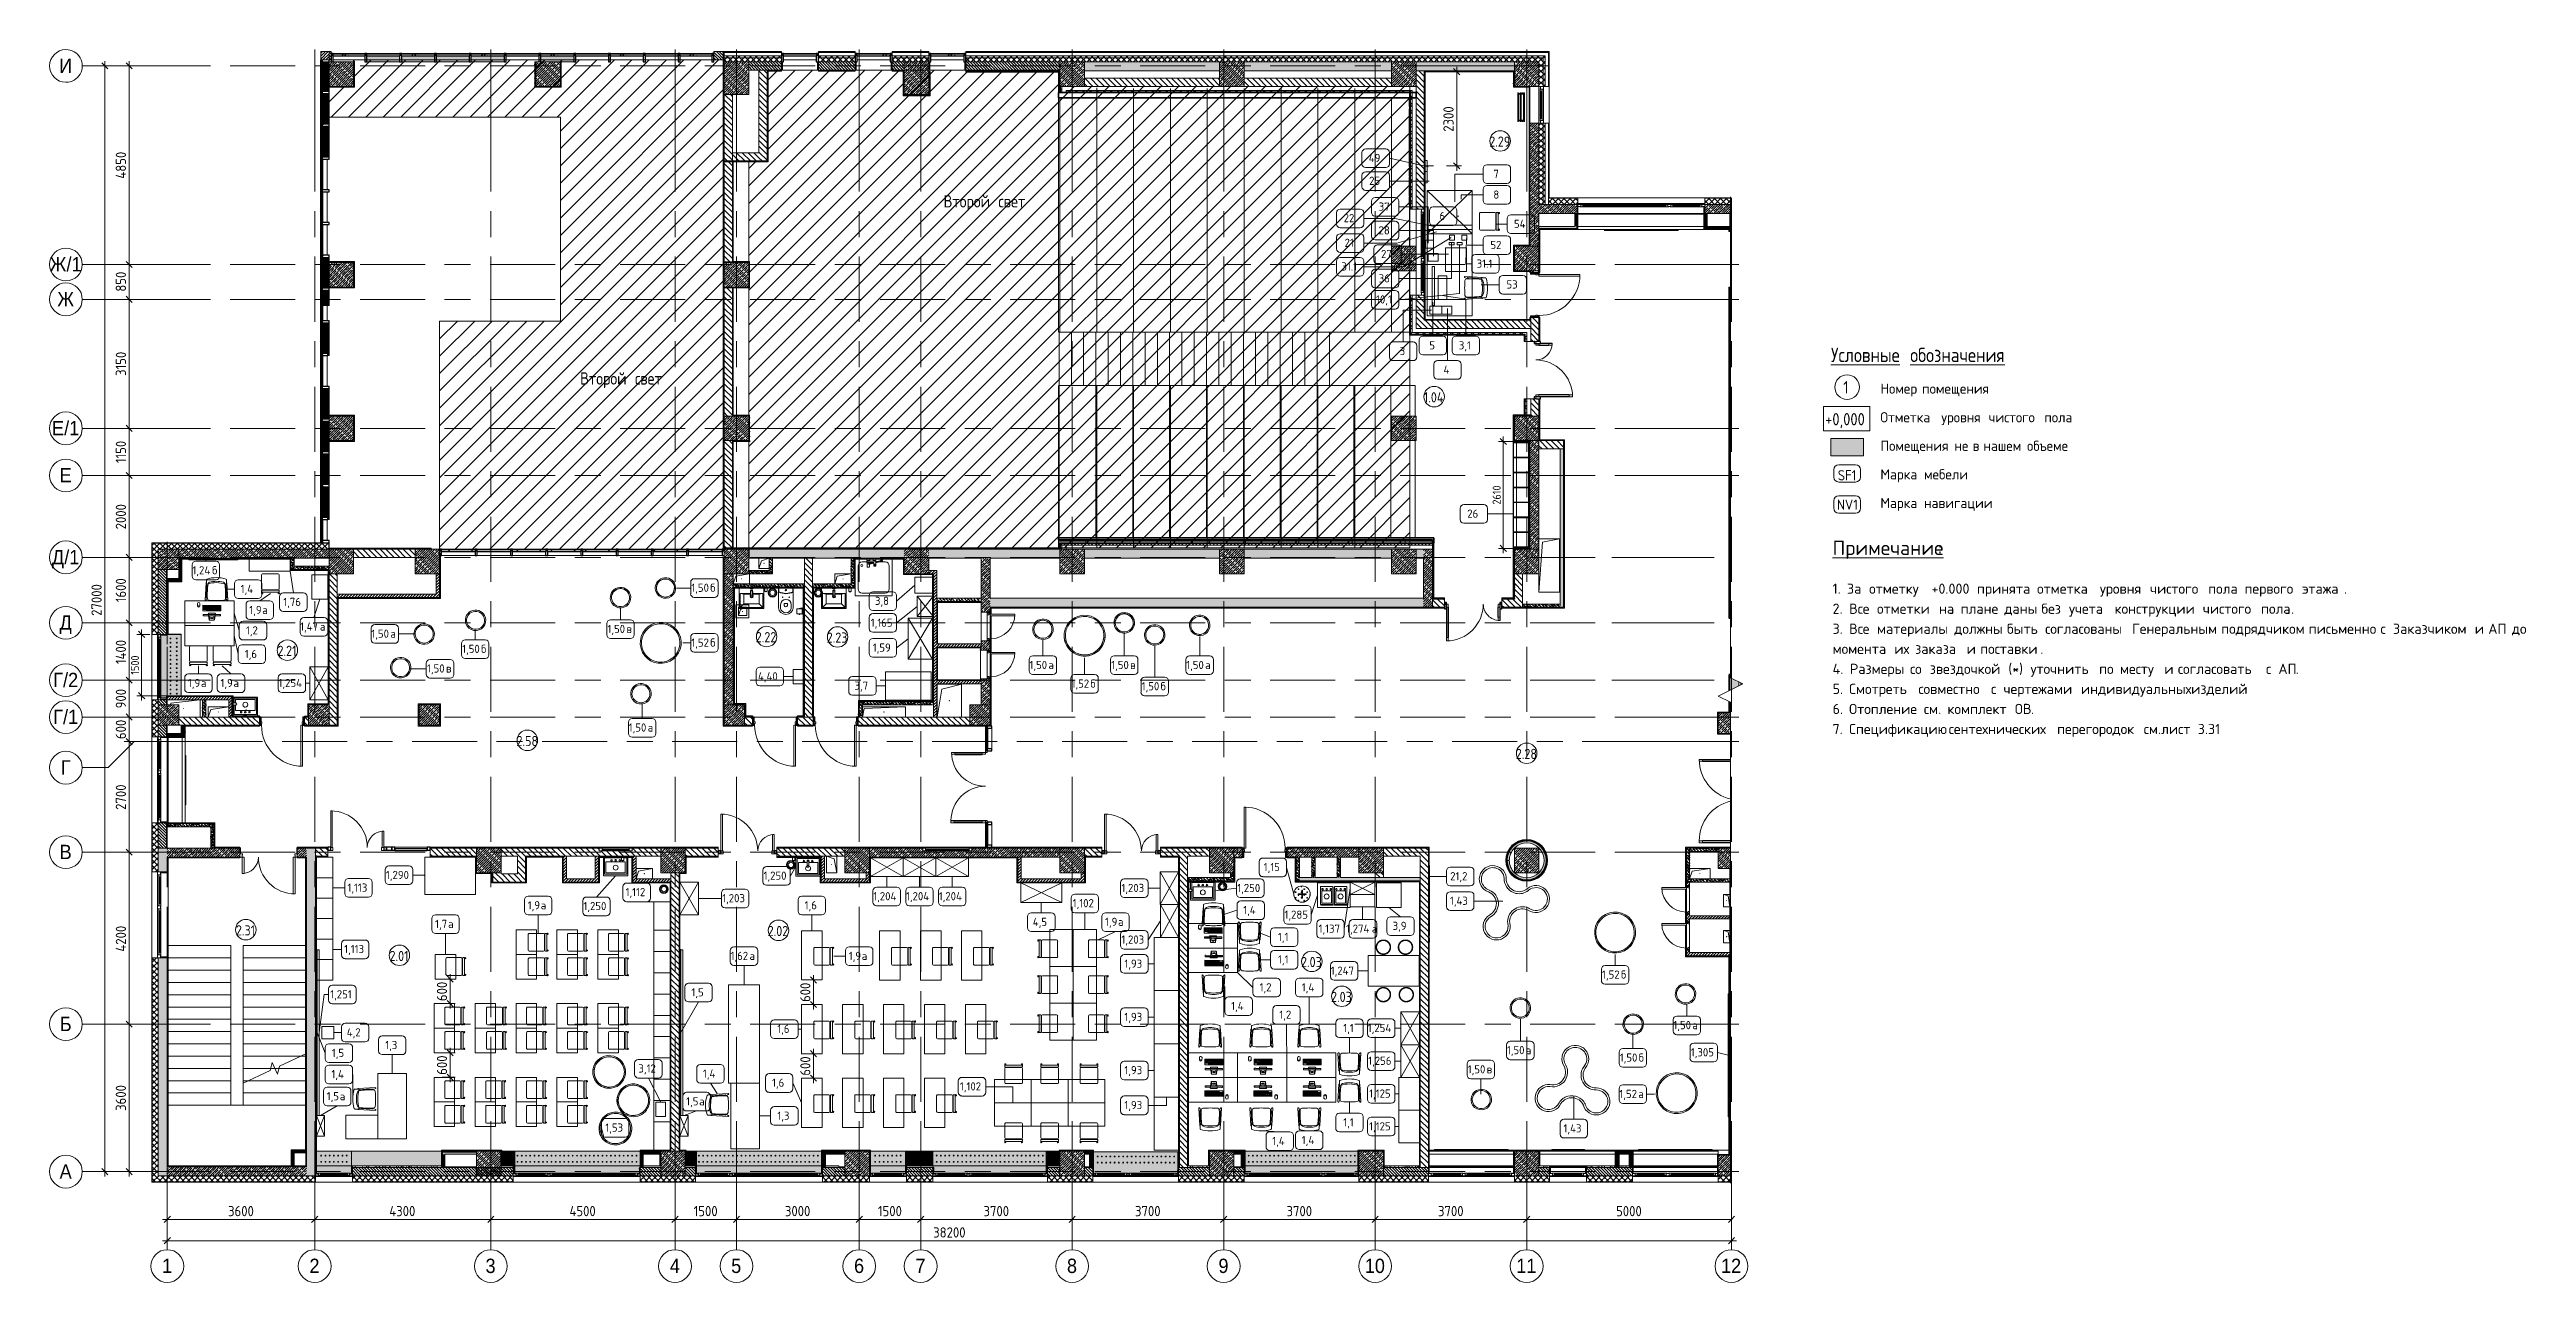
# Model space of a CAD drawing. Header units: millimetres. Extents: x -2766 to 205613, y -8553 to 29000.
# Drawn here: x -2766 to 57727, y -2706 to 27400 of the extents above; entities that cross this region are included whole.
import ezdxf

# ---------------------------------------------------------------- set-up
doc = ezdxf.new("R2010")
doc.units = ezdxf.units.MM
doc.linetypes.add('ADSK_Штрих_ш2 п1', pattern=[300, 200, -100])
doc.linetypes.add('Осевая', pattern=[3175, 635, -476.25, 1587.5, -476.25])
for name, color, linetype, lineweight in [('0-1', 7, 'Continuous', 9), ('A-ANNO-DIMS', 7, 'Continuous', 9), ('A-ANNO-DIMS-100', 7, 'Continuous', 9), ('A-AREA-IDEN', 7, 'Continuous', 9), ('A-DETL', 7, 'Continuous', 9), ('A-DETL-1', 7, 'ADSK_Штрих_ш2 п1', 9), ('A-DETL-GENF', 7, 'Continuous', 9), ('A-DOOR', 7, 'Continuous', 9), ('A-DOOR-FRAM-2', 7, 'Continuous', 9), ('A-GENM', 7, 'Continuous', 9), ('A-GLAZ', 7, 'Continuous', 9), ('A-GLAZ-1', 7, 'Continuous', 13), ('A-GLAZ-CURT', 7, 'Continuous', 9), ('A-GLAZ-CURT-1', 7, 'Continuous', 25), ('A-GLAZ-CWMG', 7, 'Continuous', 9), ('A-GLAZ-CWMG-1', 7, 'Continuous', 25), ('A-WALL', 7, 'Continuous', 9), ('A-WALL-2', 7, 'Continuous', 35), ('A-WALL-PATT', 7, 'Continuous', 9), ('G-ANNO-TEXT', 7, 'Continuous', 9), ('I-FURN', 7, 'Continuous', 9), ('I-FURN-IDEN', 7, 'Continuous', 9), ('I-WALL', 7, 'Continuous', 9), ('P-SANR-FIXT', 7, 'Continuous', 9), ('P-SANR-FIXT-2', 7, 'Continuous', 13), ('S-COLS', 7, 'Continuous', 9), ('S-STRS', 7, 'Continuous', 13), ('S-STRS-1', 7, 'Continuous', 9), ('S-STRS-MBND', 7, 'Continuous', 9), ('Знаки', 7, 'Continuous', 9), ('Оси', 7, 'Continuous', 9), ('Оси-1', 7, 'Continuous', 20), ('Оси-2', 7, 'Осевая', 9)]:
    doc.layers.add(name, color=color, linetype=linetype, lineweight=lineweight)
for name, color, linetype, lineweight, true_color in [('A-DETL-GENF-1', 7, 'Continuous', 9, 0xc0c0c0), ('A-DETL-GENF-2', 7, 'Continuous', 9, 0xf5f5f5), ('A-DOOR-1', 7, 'Continuous', 9, 0xc0c0c0), ('A-DOOR-FRAM-1', 7, 'Continuous', 9, 0xc0c0c0), ('A-WALL-1', 9, 'Continuous', 9, 0x808080), ('A-WALL-FNSH-1', 9, 'Continuous', 9, 0x808080), ('G-ANNO-TEXT-1', 7, 'Continuous', 9, 0x3c3c3c), ('G-ANNO-TEXT-2', 7, 'Continuous', 9, 0x008000), ('I-FURN-1', 9, 'Continuous', 9, 0x808080), ('M-EQPM-1', 7, 'Continuous', 9, 0xb2b2b2), ('P-SANR-FIXT-1', 9, 'Continuous', 13, 0x808080)]:
    doc.layers.add(name, color=color, linetype=linetype, lineweight=lineweight, true_color=true_color)
doc.styles.add('Arial', font='arial.ttf', dxfattribs={"width": 0.9, "height": 350})
doc.styles.add('GOST Common', font='GOST_Common.ttf', dxfattribs={"height": 200})
doc.styles.add('GOST Common_1', font='GOST_Common.ttf', dxfattribs={"width": 0.9, "height": 250})
doc.styles.add('GOST Common_2', font='GOST_Common.ttf', dxfattribs={"width": 0.9, "height": 300})
doc.styles.add('GOST Common_3', font='GOST_Common.ttf', dxfattribs={"height": 250})
doc.styles.add('GOST Common_4', font='GOST_Common.ttf', dxfattribs={"width": 0.9, "height": 350})
doc.styles.add('ISOCPEUR', font='isocpeur.ttf', dxfattribs={"width": 0.9, "height": 250})
doc.styles.add('ISOCPEUR_1', font='isocpeur.ttf', dxfattribs={"width": 0.9, "height": 200})
doc.styles.add('ISOCPEUR_2', font='isocpeur.ttf', dxfattribs={"height": 250})
doc.styles.add('ISOCPEUR_3', font='isocpeur.ttf', dxfattribs={"height": 350})
doc.dimstyles.new('ISO-2_0_0_9К_Средний_округл2', dxfattribs={"dimscale": 304.8, "dimtxt": 199.196235, "dimasz": 0.492126, "dimexe": 0.393701, "dimexo": 0, "dimgap": 0, "dimtad": 1, "dimdec": 0, "dimrnd": 10, "dimzin": 0, "dimdsep": 46, "dimtxsty": 'ISOCPEUR_1', "dimblk1": 'OBLIQUE', "dimblk2": 'OBLIQUE', "dimsah": 1, "dimcen": 0.09, "dimdle": 0.393701, "dimazin": 0, "dimtfac": 1, "dimtdec": 4, "dimtix": 1, "dimtmove": 0, "dimatfit": 3, "dimfxl": 1, "dimtvp": 1, "dimtolj": 1, "dimtzin": 0, "dimarcsym": 2})
doc.dimstyles.new('ISO-2_5_0_9К_БОЛЬШОЙ', dxfattribs={"dimscale": 304.8, "dimtxt": 248.995294, "dimasz": 0.492126, "dimexe": 0.393701, "dimexo": 0.984252, "dimgap": 0, "dimtad": 1, "dimdec": 0, "dimrnd": 10, "dimzin": 0, "dimdsep": 46, "dimtxsty": 'ISOCPEUR', "dimblk1": 'OBLIQUE', "dimblk2": 'OBLIQUE', "dimsah": 1, "dimcen": 0.09, "dimdle": 0.393701, "dimazin": 0, "dimtfac": 1, "dimtdec": 4, "dimtix": 1, "dimtmove": 0, "dimatfit": 3, "dimfxl": 1, "dimtvp": 1, "dimtolj": 1, "dimtzin": 0, "dimarcsym": 2})
doc.dimstyles.new('ISO-2_5_0_9К_БОЛЬШОЙ_1', dxfattribs={"dimscale": 304.8, "dimtxt": 248.995294, "dimasz": 0.492126, "dimexe": 0.393701, "dimexo": 0.984252, "dimgap": 0, "dimtad": 1, "dimdec": 0, "dimrnd": 10, "dimzin": 0, "dimdsep": 46, "dimtxsty": 'ISOCPEUR', "dimblk1": 'OBLIQUE', "dimblk2": 'OBLIQUE', "dimsah": 1, "dimcen": 0.09, "dimdle": 0.393701, "dimazin": 0, "dimtfac": 1, "dimtdec": 4, "dimtix": 1, "dimtmove": 2, "dimatfit": 3, "dimfxl": 1, "dimtvp": 1, "dimtolj": 1, "dimtzin": 0, "dimarcsym": 2})
pattern_1 = [(135, (0, 0), (-70.71068, -70.71068), [])]
pattern_2 = [(45, (0, 0), (-70.71068, 70.71068), []), (135, (0, 0), (-70.71068, -70.71068), [])]
pattern_3 = [(135, (1751.41, 164.685), (-14.14214, -14.14214), []), (225, (1751.41, 164.685), (14.14214, -14.14214), [])]
pattern_4 = [(45, (-371.384, 164.685), (-14.1421, 14.1421), []), (135, (-371.384, 164.685), (-14.1421, -14.1421), [])]
pattern_5 = [(45, (0, 0), (-57.02463, 57.02463), []), (45, (57.025, 0), (-57.02463, 57.02463), [100.806, -20.161, 3.353, -16.808])]
pattern_6 = [(135, (0, 0), (-35.35534, -35.35534), [])]
pattern_7 = [(45, (0, 0), (-35.35534, 35.35534), [])]
pattern_8 = [(135, (0, 0), (-75.43415, -75.43415), [106.68, -17.78, 3.556, -17.78]), (135, (0, 75.39), (-75.43415, -75.43415), []), (50, (0, 0), (127.52922, -11.15758), [13.335, -146.685]), (355, (0, 0), (-24.66966, 133.74002), [10.668, -117.348]), (100.451, (10.63, -0.93), (102.85973, 122.58178), [11.333, -124.663]), (46.184, (0, 35.56), (189.75516, -29.43036), [20.002, -220.027]), (96.636, (15.81, 33.1), (166.1822, 173.1996), [17, -186.995]), (351.184, (0, 35.56), (166.1839, 173.1976), [16.002, -176.022]), (21, (17.78, 26.67), (106.13027, -71.58603), [13.335, -146.685]), (326, (17.78, 26.67), (43.26188, 128.93175), [10.668, -117.348]), (71.451, (26.62, 20.7), (149.39198, 57.34505), [11.333, -124.663]), (37.5, (0, 0), (2.16223, 59.188357), [3.353, -112.573, 3.353, -115.773, -117.792]), (37.5, (0, 0), (2.16223, 59.188357), [-235.052, 3.353, -114.44]), (7.5, (0, 0), (46.77386, 70.12615), [3.353, -64.567, 3.353, -109.906, -44.894]), (7.5, (0, 0), (46.77386, 70.12615), [-181.178, 3.353, -41.542]), (327.5, (-39.65, 0), (94.91367, -4.010093), [3.353, -41.097, 3.353, -135.331, -184.023]), (327.5, (-39.65, 0), (94.91367, -4.010093), [-183.134, 3.353, -180.67]), (317.5, (-57.43, 0), (103.69057, 17.79882), [3.353, -54.432, 3.353, -88.748, -130.683]), (317.5, (-57.43, 0), (103.69057, 17.79882), [-149.885, 3.353, -127.33])]
pattern_9 = [(0, (0, 0), (121.92, 30.48), [10.058, -81.382, 10.058, -81.382, -487.68]), (0, (0, 0), (121.92, 30.48), [-182.88, 10.058, -172.822, 10.058, -81.382, -213.36]), (0, (0, 0), (121.92, 30.48), [-457.2, 10.058, -50.902, 10.058, -142.342]), (120, (45.72, 15.24), (-87.356454, 90.345817), [10.058, -81.382, 10.058, -81.382, -487.68]), (120, (45.72, 15.24), (-87.356454, 90.345817), [-182.88, 10.058, -172.822, 10.058, -81.382, -213.36]), (120, (45.72, 15.24), (-87.356454, 90.345817), [-457.2, 10.058, -50.902, 10.058, -142.342]), (240, (60.96, 76.2), (-34.563546, -120.825817), [10.058, -81.382, 10.058, -81.382, -487.68]), (240, (60.96, 76.2), (-34.563546, -120.825817), [-182.88, 10.058, -172.822, 10.058, -81.382, -213.36]), (240, (60.96, 76.2), (-34.563546, -120.825817), [-457.2, 10.058, -50.902, 10.058, -142.342])]
pattern_10 = [(45, (0, 0), (-106.066, 106.066), []), (135, (0, 0), (-106.066, -106.066), [])]
pattern_11 = [(45, (50, 50), (-199.9995, 0), [141.421, -141.421]), (45, (100, 50), (-199.9995, 0), [70.711, -212.132]), (45, (50, 100), (-199.9995, 0), [70.711, -212.132])]
pattern_12 = [(0, (0, 0), (406.4, 101.6), [33.528, -271.272, 33.528, -271.272, -1625.6]), (0, (0, 0), (406.4, 101.6), [-609.6, 33.528, -576.072, 33.528, -271.272, -711.2]), (0, (0, 0), (406.4, 101.6), [-1524, 33.528, -169.672, 33.528, -474.472]), (120, (152.4, 50.8), (-291.18818, 301.15272), [33.528, -271.272, 33.528, -271.272, -1625.6]), (120, (152.4, 50.8), (-291.18818, 301.15272), [-609.6, 33.528, -576.072, 33.528, -271.272, -711.2]), (120, (152.4, 50.8), (-291.18818, 301.15272), [-1524, 33.528, -169.672, 33.528, -474.472]), (240, (203.2, 254), (-115.21182, -402.75272), [33.528, -271.272, 33.528, -271.272, -1625.6]), (240, (203.2, 254), (-115.21182, -402.75272), [-609.6, 33.528, -576.072, 33.528, -271.272, -711.2]), (240, (203.2, 254), (-115.21182, -402.75272), [-1524, 33.528, -169.672, 33.528, -474.472])]
pattern_13 = [(135, (0, 0), (-84.8528, -84.8528), []), (225, (0, 0), (84.8528, -84.8528), [])]
pattern_14 = [(45, (0, 0), (-212.132, 212.132), [])]

msp = doc.modelspace()

# ---------------------------------------------------------------- texts
at = {"layer": 'A-AREA-IDEN', "char_height": 250, "attachment_point": 1, "style": 'GOST Common_1'}
for s, insert, width in [('2.29', (32395.5, 25276.8), 663.797), ('1.04', (30798.6, 19032.2), 627.721), ('2.21', (2801.1, 12841.8), 606.076), ('2.22', (14481.4, 13175.5), 663.797), ('2.23', (16214.3, 13164.5), 663.797), ('2.58', (8637.6, 10640.3), 663.797), ('2.28', (33043.8, 10324.6), 663.797), ('2.31', (1785.3, 6016.4), 606.076), ('2.02', (14772.1, 6000.6), 663.797), ('2.01', (5537.2, 5391.3), 606.076), ('2.03', (27797.8, 5242.9), 663.797), ('2.03', (28531.1, 4391.3), 663.797)]:
    msp.add_mtext(s, dxfattribs=dict(at, insert=insert, width=width))
at = {"layer": 'G-ANNO-TEXT', "attachment_point": 1}
for s, insert, char_height, width, style in [('Второй', (19068.1, 23843.9), 300, 1507.974, 'GOST Common_2'), ('\\fGOST Common|b0|i0|c204|p34|;\\W.9; ', (20312.3, 23843.9), 300, 115.443, 'GOST Common_2'), ('свет', (20407.6, 23843.9), 300, 966.835, 'GOST Common_2'), ('\\LУсловные', (40741.7, 20117.7), 350, 2215.063, 'GOST Common_4'), ('\\L\\fGOST Common|b0|i0|c204|p34|;\\W.9;\\L ', (42569.3, 20117.7), 350, 129.873, 'GOST Common_4'), ('\\Lобозначения', (42676.4, 20117.7), 350, 3015.948, 'GOST Common_4'), ('Второй', (10191.5, 19517.9), 300, 1507.974, 'GOST Common_2'), ('\\fGOST Common|b0|i0|c204|p34|;\\W.9; ', (11435.7, 19517.9), 300, 115.443, 'GOST Common_2'), ('свет', (11531, 19517.9), 300, 966.835, 'GOST Common_2'), ('\\fGOST Common|b0|i0|c204|p34|;\\W.9;1', (41041.7, 19303.4), 300, 173.165, 'GOST Common_2'), ('\\LПримечание', (40780.4, 15407.8), 350, 3110.548, 'ISOCPEUR_3'), ('\\L\\fISOCPEUR|b0|i0|c204|p34|;\\L:', (43346.8, 15407.8), 350, 128.27, 'ISOCPEUR_3'), ('1. ', (40780.4, 14359.9), 250, 424.894, 'ISOCPEUR_2'), ('За', (41130.9, 14359.9), 250, 472.996, 'ISOCPEUR_2'), ('\\fISOCPEUR|b0|i0|c204|p34|; ', (41521.2, 14359.9), 250, 184.388, 'ISOCPEUR_2'), ('отметку', (41673.3, 14359.9), 250, 1651.476, 'ISOCPEUR_2'), (' +0.000 ', (43035.9, 14359.9), 250, 1539.24, 'ISOCPEUR_2'), ('принята', (44305.9, 14359.9), 250, 1595.358, 'ISOCPEUR_2'), ('\\fISOCPEUR|b0|i0|c204|p34|; ', (45622.2, 14359.9), 250, 184.388, 'ISOCPEUR_2'), ('отметка', (45774.4, 14359.9), 250, 1675.527, 'ISOCPEUR_2'), ('\\fISOCPEUR|b0|i0|c204|p34|; ', (47156.8, 14359.9), 250, 184.388, 'ISOCPEUR_2'), ('уровня', (47309, 14359.9), 250, 1298.734, 'ISOCPEUR_2'), ('\\fISOCPEUR|b0|i0|c204|p34|; ', (48380.5, 14359.9), 250, 184.388, 'ISOCPEUR_2'), ('чистого', (48532.7, 14359.9), 250, 1539.24, 'ISOCPEUR_2'), ('\\fISOCPEUR|b0|i0|c204|p34|; ', (49802.7, 14359.9), 250, 184.388, 'ISOCPEUR_2'), ('пола', (49954.8, 14359.9), 250, 889.873, 'ISOCPEUR_2'), ('\\fISOCPEUR|b0|i0|c204|p34|; ', (50689, 14359.9), 250, 184.388, 'ISOCPEUR_2'), ('первого', (50841.1, 14359.9), 250, 1515.189, 'ISOCPEUR_2'), ('\\fISOCPEUR|b0|i0|c204|p34|; ', (52091.3, 14359.9), 250, 184.388, 'ISOCPEUR_2'), ('этажа', (52243.4, 14359.9), 250, 1242.616, 'ISOCPEUR_2'), ('\\fISOCPEUR|b0|i0|c204|p34|;.', (53268.7, 14359.9), 250, 88.186, 'ISOCPEUR_2'), ('2. ', (40780.4, 13870.4), 250, 489.029, 'ISOCPEUR_2'), ('3. ', (40780.4, 13381), 250, 489.029, 'ISOCPEUR_2'), ('Все', (41183.9, 13870.4), 250, 641.35, 'ISOCPEUR_2'), ('Все', (41183.9, 13381), 250, 641.35, 'ISOCPEUR_2'), ('\\fISOCPEUR|b0|i0|c204|p34|; ', (41713, 13870.4), 250, 184.388, 'ISOCPEUR_2'), ('\\fISOCPEUR|b0|i0|c204|p34|; ', (41713, 13381), 250, 184.388, 'ISOCPEUR_2'), ('отметки', (41865.2, 13870.4), 250, 1651.476, 'ISOCPEUR_2'), ('\\fISOCPEUR|b0|i0|c204|p34|; ', (43227.8, 13870.4), 250, 184.388, 'ISOCPEUR_2'), ('на', (43379.9, 13870.4), 250, 456.962, 'ISOCPEUR_2'), ('\\fISOCPEUR|b0|i0|c204|p34|; ', (43598.2, 13381), 250, 184.388, 'ISOCPEUR_2'), ('\\fISOCPEUR|b0|i0|c204|p34|; ', (43756.9, 13870.4), 250, 184.388, 'ISOCPEUR_2'), ('плане', (43909.1, 13870.4), 250, 1106.329, 'ISOCPEUR_2'), ('\\fISOCPEUR|b0|i0|c204|p34|; ', (44821.9, 13870.4), 250, 184.388, 'ISOCPEUR_2'), ('\\fISOCPEUR|b0|i0|c204|p34|; ', (44888, 13381), 250, 184.388, 'ISOCPEUR_2'), ('даны', (44974, 13870.4), 250, 913.924, 'ISOCPEUR_2'), ('быть', (45040.2, 13381), 250, 945.991, 'ISOCPEUR_2'), ('\\fISOCPEUR|b0|i0|c204|p34|; ', (45728.1, 13870.4), 250, 184.388, 'ISOCPEUR_2'), ('\\fISOCPEUR|b0|i0|c204|p34|; ', (45820.7, 13381), 250, 184.388, 'ISOCPEUR_2'), ('без', (45880.2, 13870.4), 250, 633.333, 'ISOCPEUR_2'), ('\\fISOCPEUR|b0|i0|c204|p34|; ', (46402.8, 13870.4), 250, 184.388, 'ISOCPEUR_2'), ('учета', (46554.9, 13870.4), 250, 1162.447, 'ISOCPEUR_2'), ('\\fISOCPEUR|b0|i0|c204|p34|; ', (47514, 13870.4), 250, 184.388, 'ISOCPEUR_2'), ('конструкции', (47666.1, 13870.4), 250, 2429.113, 'ISOCPEUR_2'), ('\\fISOCPEUR|b0|i0|c204|p34|; ', (47944, 13381), 250, 184.388, 'ISOCPEUR_2'), ('Генеральным', (48096.1, 13381), 250, 2453.164, 'ISOCPEUR_2'), ('\\fISOCPEUR|b0|i0|c204|p34|; ', (49670.4, 13870.4), 250, 184.388, 'ISOCPEUR_2'), ('чистого', (49822.5, 13870.4), 250, 1539.24, 'ISOCPEUR_2'), ('\\fISOCPEUR|b0|i0|c204|p34|; ', (50120.2, 13381), 250, 184.388, 'ISOCPEUR_2'), ('\\fISOCPEUR|b0|i0|c204|p34|; ', (51092.5, 13870.4), 250, 184.388, 'ISOCPEUR_2'), ('пола', (51244.6, 13870.4), 250, 889.873, 'ISOCPEUR_2'), ('\\fISOCPEUR|b0|i0|c204|p34|;.', (51978.9, 13870.4), 250, 88.186, 'ISOCPEUR_2'), ('\\fISOCPEUR|b0|i0|c204|p34|; ', (52256.7, 13381), 250, 184.388, 'ISOCPEUR_2'), ('\\fISOCPEUR|b0|i0|c204|p34|; ', (54009.5, 13381), 250, 184.388, 'ISOCPEUR_2'), ('\\fISOCPEUR|b0|i0|c204|p34|; ', (54313.8, 13381), 250, 184.388, 'ISOCPEUR_2'), ('Заказчиком', (54465.9, 13381), 250, 2236.708, 'ISOCPEUR_2'), ('\\fISOCPEUR|b0|i0|c204|p34|; ', (56311.4, 13381), 250, 184.388, 'ISOCPEUR_2'), ('\\fISOCPEUR|b0|i0|c204|p34|; ', (56642.1, 13381), 250, 184.388, 'ISOCPEUR_2'), ('АП', (56794.3, 13381), 250, 513.08, 'ISOCPEUR_2'), ('\\fISOCPEUR|b0|i0|c204|p34|; ', (57217.6, 13381), 250, 184.388, 'ISOCPEUR_2'), ('\\fISOCPEUR|b0|i0|c204|p34|; ', (57726.9, 13381), 250, 184.388, 'ISOCPEUR_2'), ('момента', (40780.4, 12891.5), 250, 1643.459, 'ISOCPEUR_2'), ('материалы', (41865.2, 13381), 250, 2100.421, 'ISOCPEUR_2'), ('\\fISOCPEUR|b0|i0|c204|p34|; ', (42136.4, 12891.5), 250, 184.388, 'ISOCPEUR_2'), ('их', (42288.5, 12891.5), 250, 432.911, 'ISOCPEUR_2'), ('\\fISOCPEUR|b0|i0|c204|p34|; ', (42645.7, 12891.5), 250, 184.388, 'ISOCPEUR_2'), ('заказа', (42797.8, 12891.5), 250, 1338.818, 'ISOCPEUR_2'), ('должны', (43750.3, 13381), 250, 1378.902, 'ISOCPEUR_2'), ('\\fISOCPEUR|b0|i0|c204|p34|; ', (43902.4, 12891.5), 250, 184.388, 'ISOCPEUR_2'), ('\\fISOCPEUR|b0|i0|c204|p34|;и', (44054.6, 12891.5), 250, 216.456, 'ISOCPEUR_2'), ('\\fISOCPEUR|b0|i0|c204|p34|; ', (44233.2, 12891.5), 250, 184.388, 'ISOCPEUR_2'), ('поставки', (44385.3, 12891.5), 250, 1779.746, 'ISOCPEUR_2'), ('согласованы', (45972.8, 13381), 250, 2389.029, 'ISOCPEUR_2'), ('подрядчиком', (50272.3, 13381), 250, 2405.062, 'ISOCPEUR_2'), ('письменно', (52408.8, 13381), 250, 1940.084, 'ISOCPEUR_2'), ('\\fISOCPEUR|b0|i0|c204|p34|;с', (54161.7, 13381), 250, 184.388, 'ISOCPEUR_2'), ('\\fISOCPEUR|b0|i0|c204|p34|;и', (56463.5, 13381), 250, 216.456, 'ISOCPEUR_2'), ('до', (57369.7, 13381), 250, 432.911, 'ISOCPEUR_2'), ('4. ', (40780.4, 12402), 250, 513.08, 'ISOCPEUR_2'), ('Размеры', (41203.7, 12402), 250, 1595.358, 'ISOCPEUR_2'), ('\\fISOCPEUR|b0|i0|c204|p34|; ', (42520, 12402), 250, 184.388, 'ISOCPEUR_2'), ('со', (42672.1, 12402), 250, 400.844, 'ISOCPEUR_2'), ('\\fISOCPEUR|b0|i0|c204|p34|; ', (43002.9, 12402), 250, 184.388, 'ISOCPEUR_2'), ('звездочкой', (43155, 12402), 250, 2132.489, 'ISOCPEUR_2'), (' (*) ', (44914.5, 12402), 250, 849.789, 'ISOCPEUR_2'), ('уточнить', (45615.6, 12402), 250, 1843.881, 'ISOCPEUR_2'), ('\\fISOCPEUR|b0|i0|c204|p34|;.', (45853.7, 12891.5), 250, 88.186, 'ISOCPEUR_2'), ('\\fISOCPEUR|b0|i0|c204|p34|; ', (47137, 12402), 250, 184.388, 'ISOCPEUR_2'), ('по', (47289.1, 12402), 250, 432.911, 'ISOCPEUR_2'), ('\\fISOCPEUR|b0|i0|c204|p34|; ', (47646.3, 12402), 250, 184.388, 'ISOCPEUR_2'), ('месту', (47798.4, 12402), 250, 1130.379, 'ISOCPEUR_2'), ('\\fISOCPEUR|b0|i0|c204|p34|; ', (48731.1, 12402), 250, 184.388, 'ISOCPEUR_2'), ('\\fISOCPEUR|b0|i0|c204|p34|;и', (48883.2, 12402), 250, 216.456, 'ISOCPEUR_2'), ('\\fISOCPEUR|b0|i0|c204|p34|; ', (49061.8, 12402), 250, 184.388, 'ISOCPEUR_2'), ('согласовать', (49214, 12402), 250, 2421.096, 'ISOCPEUR_2'), ('\\fISOCPEUR|b0|i0|c204|p34|; ', (51211.6, 12402), 250, 184.388, 'ISOCPEUR_2'), ('\\fISOCPEUR|b0|i0|c204|p34|;с', (51363.7, 12402), 250, 184.388, 'ISOCPEUR_2'), ('\\fISOCPEUR|b0|i0|c204|p34|; ', (51515.8, 12402), 250, 184.388, 'ISOCPEUR_2'), ('АП', (51668, 12402), 250, 513.08, 'ISOCPEUR_2'), ('\\fISOCPEUR|b0|i0|c204|p34|;.', (52091.3, 12402), 250, 88.186, 'ISOCPEUR_2'), ('5. ', (40780.4, 11912.5), 250, 489.029, 'ISOCPEUR_2'), ('Смотреть', (41183.9, 11912.5), 250, 1867.932, 'ISOCPEUR_2'), ('\\fISOCPEUR|b0|i0|c204|p34|; ', (42725.1, 11912.5), 250, 184.388, 'ISOCPEUR_2'), ('совместно', (42877.2, 11912.5), 250, 1964.134, 'ISOCPEUR_2'), ('\\fISOCPEUR|b0|i0|c204|p34|; ', (44497.8, 11912.5), 250, 184.388, 'ISOCPEUR_2'), ('\\fISOCPEUR|b0|i0|c204|p34|;с', (44649.9, 11912.5), 250, 184.388, 'ISOCPEUR_2'), ('\\fISOCPEUR|b0|i0|c204|p34|; ', (44802, 11912.5), 250, 184.388, 'ISOCPEUR_2'), ('чертежами', (44954.2, 11912.5), 250, 2108.438, 'ISOCPEUR_2'), ('\\fISOCPEUR|b0|i0|c204|p34|; ', (46693.8, 11912.5), 250, 184.388, 'ISOCPEUR_2'), ('индивидуальных', (46845.9, 11912.5), 250, 3078.48, 'ISOCPEUR_2'), ('\\fISOCPEUR|b0|i0|c204|p34|; ', (49385.9, 11912.5), 250, 184.388, 'ISOCPEUR_2'), ('изделий', (49538.1, 11912.5), 250, 1499.156, 'ISOCPEUR_2'), ('\\fISOCPEUR|b0|i0|c204|p34|;.', (50775, 11912.5), 250, 88.186, 'ISOCPEUR_2'), ('7. ', (40780.4, 10933.6), 250, 489.029, 'ISOCPEUR_2'), ('6. ', (40780.4, 11423), 250, 489.029, 'ISOCPEUR_2'), ('Отопление', (41183.9, 11423), 250, 2028.269, 'ISOCPEUR_2'), ('Спецификацию', (41183.9, 10933.6), 250, 2765.822, 'ISOCPEUR_2'), ('\\fISOCPEUR|b0|i0|c204|p34|; ', (42857.3, 11423), 250, 184.388, 'ISOCPEUR_2'), ('см', (43009.5, 11423), 250, 424.894, 'ISOCPEUR_2'), ('. ', (43360.1, 11423), 250, 272.574, 'ISOCPEUR_2'), ('\\fISOCPEUR|b0|i0|c204|p34|; ', (43465.9, 10933.6), 250, 184.388, 'ISOCPEUR_2'), ('комплект', (43584.9, 11423), 250, 1811.814, 'ISOCPEUR_2'), ('\\fISOCPEUR|b0|i0|c204|p34|; ', (45079.8, 11423), 250, 184.388, 'ISOCPEUR_2'), ('ОВ', (45232, 11423), 250, 481.013, 'ISOCPEUR_2'), ('\\fISOCPEUR|b0|i0|c204|p34|;.', (45628.9, 11423), 250, 88.186, 'ISOCPEUR_2'), ('\\fISOCPEUR|b0|i0|c204|p34|; ', (46111.7, 10933.6), 250, 184.388, 'ISOCPEUR_2'), ('\\fISOCPEUR|b0|i0|c204|p34|; ', (48228.4, 10933.6), 250, 184.388, 'ISOCPEUR_2'), (' 3.31', (49538.1, 10933.6), 250, 857.806, 'ISOCPEUR_2'), ('сентехнических', (43618, 10933.6), 250, 3022.362, 'ISOCPEUR_2'), ('перегородок', (46263.9, 10933.6), 250, 2381.012, 'ISOCPEUR_2'), ('см', (48380.5, 10933.6), 250, 424.894, 'ISOCPEUR_2'), ('\\fISOCPEUR|b0|i0|c204|p34|;.', (48731.1, 10933.6), 250, 88.186, 'ISOCPEUR_2'), ('лист', (48803.9, 10933.6), 250, 889.873, 'ISOCPEUR_2')]:
    msp.add_mtext(s, dxfattribs=dict(at, insert=insert, char_height=char_height, width=width, style=style))
at = {"layer": 'G-ANNO-TEXT-1', "attachment_point": 1}
for s, insert, char_height, width, style in [('Номер', (41947.9, 19246.1), 250, 1130.379, 'GOST Common_3'), ('\\fGOST Common|b0|i0|c204|p34|; ', (42880.6, 19246.1), 250, 104.219, 'GOST Common_3'), ('помещения', (42966.6, 19246.1), 250, 2060.337, 'GOST Common_3'), ('+0,000', (40599.2, 18523.4), 300, 1269.873, 'GOST Common_2'), ('Отметка', (41947.9, 18546.1), 250, 1699.578, 'GOST Common_3'), ('\\fGOST Common|b0|i0|c204|p34|; ', (43350.2, 18546.1), 250, 104.219, 'GOST Common_3'), ('уровня', (43436.2, 18546.1), 250, 1298.734, 'GOST Common_3'), ('\\fGOST Common|b0|i0|c204|p34|; ', (44507.8, 18546.1), 250, 104.219, 'GOST Common_3'), ('чистого', (44593.8, 18546.1), 250, 1539.24, 'GOST Common_3'), ('\\fGOST Common|b0|i0|c204|p34|; ', (45863.8, 18546.1), 250, 104.219, 'GOST Common_3'), ('пола', (45949.8, 18546.1), 250, 889.873, 'GOST Common_3'), ('Помещения', (41950.3, 17849.1), 250, 2084.387, 'GOST Common_3'), ('\\fGOST Common|b0|i0|c204|p34|; ', (43670.1, 17849.1), 250, 104.219, 'GOST Common_3'), ('не', (43756.1, 17849.1), 250, 432.911, 'GOST Common_3'), ('\\fGOST Common|b0|i0|c204|p34|; ', (44113.3, 17849.1), 250, 104.219, 'GOST Common_3'), ('\\fGOST Common|b0|i0|c204|p34|;в', (44199.3, 17849.1), 250, 216.456, 'GOST Common_3'), ('\\fGOST Common|b0|i0|c204|p34|; ', (44377.9, 17849.1), 250, 104.219, 'GOST Common_3'), ('нашем', (44463.9, 17849.1), 250, 1186.497, 'GOST Common_3'), ('\\fGOST Common|b0|i0|c204|p34|; ', (45442.8, 17849.1), 250, 104.219, 'GOST Common_3'), ('объеме', (45528.8, 17849.1), 250, 1362.869, 'GOST Common_3'), ('Марка', (41947.9, 17151.9), 250, 1186.497, 'GOST Common_3'), ('\\fGOST Common|b0|i0|c204|p34|; ', (42926.9, 17151.9), 250, 104.219, 'GOST Common_3'), ('мебели', (43012.9, 17151.9), 250, 1322.784, 'GOST Common_3'), ('Марка', (41947.9, 16451.9), 250, 1186.497, 'GOST Common_3'), ('\\fGOST Common|b0|i0|c204|p34|; ', (42926.9, 16451.9), 250, 104.219, 'GOST Common_3'), ('навигации', (43012.9, 16451.9), 250, 2020.253, 'GOST Common_3')]:
    msp.add_mtext(s, dxfattribs=dict(at, insert=insert, char_height=char_height, width=width, style=style))
at = {"layer": 'G-ANNO-TEXT-2', "char_height": 250, "attachment_point": 1, "style": 'ISOCPEUR'}
for s, insert, width in [('SF1', (40908.1, 17129.2), 548.354), ('NV1', (40888.3, 16411), 598.861)]:
    msp.add_mtext(s, dxfattribs=dict(at, insert=insert, width=width))
at = {"layer": 'I-FURN-IDEN', "char_height": 200, "attachment_point": 1, "style": 'GOST Common'}
for s, insert, width in [('49', (29452.6, 24852), 376.793), ('25', (29462.1, 24295.6), 352.742), ('\\fGOST Common|b0|i0|c204|p34|;7', (32496, 24464.8), 176.371), ('37', (29696, 23664.9), 344.726), ('\\fGOST Common|b0|i0|c204|p34|;8', (32496, 23958.4), 176.371), ('22', (28838.5, 23384.3), 352.742), ('28', (29692.5, 23085), 352.742), ('\\fGOST Common|b0|i0|c204|p34|;6', (31181.3, 23437.1), 176.371), ('54', (32999, 23244), 376.793), ('21', (28862, 22781.3), 296.624), ('27', (29752.5, 22506.8), 352.742), ('52', (32423, 22728.5), 352.742), ('31.1', (28785.5, 22202.4), 481.012), ('36', (29696, 21913.5), 344.726), ('31.1', (32088.6, 22273), 481.012), ('10,1', (29630, 21397.9), 505.063), ('53', (32816.1, 21763.7), 344.726), ('\\fGOST Common|b0|i0|c204|p34|;3', (30209, 20138.1), 168.354), ('\\fGOST Common|b0|i0|c204|p34|;5', (30931.4, 20278), 176.371), ('3,1', (31652.8, 20278), 376.793), ('\\fGOST Common|b0|i0|c204|p34|;4', (31278, 19682.6), 200.422), ('26', (31858.3, 16166.8), 352.742), ('1,24', (723.5, 14785), 585.232), ('\\fGOST Common|b0|i0|c204|p34|;б', (1206.3, 14785), 176.371), ('1,4', (1901.6, 14329.5), 408.861), ('1,76', (2942, 14011.7), 561.181), ('1,50', (12908.1, 14357.9), 561.181), ('\\fGOST Common|b0|i0|c204|p34|;б', (13371.2, 14357.9), 176.371), ('3,8', (17392.2, 14038.1), 432.911), ('1,2', (2030.5, 13317), 384.81), ('1,9', (2111.5, 13815.9), 384.81), ('\\fGOST Common|b0|i0|c204|p34|;а', (2429, 13815.9), 200.422), ('1,47', (3353.4, 13410.7), 585.232), ('\\fGOST Common|b0|i0|c204|p34|;а', (3836.2, 13410.7), 200.422), ('1,50', (10859.8, 13352.1), 561.181), ('1,165', (17289.7, 13505.1), 681.434), ('1,6', (2002.3, 12741.3), 384.81), ('1,50', (5093.4, 13236.5), 561.181), ('\\fGOST Common|b0|i0|c204|p34|;а', (5556.5, 13236.5), 200.422), ('1,50', (7310.9, 12865.3), 561.181), ('\\fGOST Common|b0|i0|c204|p34|;б', (7773.9, 12865.3), 176.371), ('\\fGOST Common|b0|i0|c204|p34|;в', (11322.9, 13352.1), 176.371), ('1,52', (12908.1, 13018.1), 561.181), ('\\fGOST Common|b0|i0|c204|p34|;б', (13371.2, 13018.1), 176.371), ('1,59', (17339.2, 12896.6), 561.181), ('1,50', (6452.3, 12386.5), 561.181), ('\\fGOST Common|b0|i0|c204|p34|;в', (6915.4, 12386.5), 176.371), ('4,40', (14535.8, 12196), 665.401), ('1,50', (21166.6, 12472.9), 561.181), ('\\fGOST Common|b0|i0|c204|p34|;а', (21629.6, 12472.9), 200.422), ('1,50', (23162.3, 12472.9), 561.181), ('\\fGOST Common|b0|i0|c204|p34|;в', (23625.3, 12472.9), 176.371), ('1,50', (24994.2, 12472.9), 561.181), ('\\fGOST Common|b0|i0|c204|p34|;а', (25457.2, 12472.9), 200.422), ('1,9', (613.6, 12031.4), 384.81), ('\\fGOST Common|b0|i0|c204|p34|;а', (931.1, 12031.4), 200.422), ('1,9', (1409.1, 12031.4), 384.81), ('\\fGOST Common|b0|i0|c204|p34|;а', (1726.6, 12031.4), 200.422), ('1,254', (2825.2, 12031.4), 761.603), ('3,7', (16893.2, 11967.7), 432.911), ('1,52', (22193.8, 12017.4), 561.181), ('\\fGOST Common|b0|i0|c204|p34|;б', (22656.8, 12017.4), 176.371), ('1,50', (23906.6, 11953), 561.181), ('\\fGOST Common|b0|i0|c204|p34|;б', (24369.6, 11953), 176.371), ('1,50', (11378.8, 10944.5), 561.181), ('\\fGOST Common|b0|i0|c204|p34|;а', (11841.8, 10944.5), 200.422), ('1,290', (5449.5, 7344.7), 737.552), ('1,250', (14672.1, 7327.2), 737.552), ('1,15', (26886.6, 7537.4), 505.063), ('21,2', (31441.2, 7314.2), 561.181), ('1,113', (4510.1, 7035.1), 617.299), ('1,112', (11301.4, 6926.1), 625.316), ('1,203', (13661.9, 6777.1), 729.536), ('1,204', (17351, 6825.5), 761.603), ('1,204', (18151, 6825.5), 761.603), ('1,204', (18951, 6825.5), 761.603), ('1,102', (22222.4, 6655.5), 681.434), ('1,203', (23411.6, 7027.9), 729.536), ('1,250', (26241.2, 7027), 737.552), ('1,43', (31434.7, 6713.7), 577.215), ('1,7', (6649.4, 6149.3), 384.81), ('\\fGOST Common|b0|i0|c204|p34|;а', (6966.9, 6149.3), 200.422), ('1,9', (8912.4, 6604.8), 384.81), ('\\fGOST Common|b0|i0|c204|p34|;а', (9229.9, 6604.8), 200.422), ('1,250', (10272.8, 6584.6), 737.552), ('1,6', (15676.5, 6604.8), 384.81), ('4,5', (21248.5, 6199), 464.979), ('1,9', (23011.8, 6200), 384.81), ('\\fGOST Common|b0|i0|c204|p34|;а', (23329.3, 6200), 200.422), ('1,4', (26386.7, 6488.5), 408.861), ('1,285', (27394, 6376), 737.552), ('3,9', (30035, 6101.8), 432.911), ('1,113', (4429.2, 5535.1), 617.299), ('1,203', (23411.6, 5767.3), 729.536), ('1,1', (27235, 5831.6), 328.692), ('1,137', (28227, 6033), 673.417), ('1,274', (28899.9, 6033), 761.603), ('\\fGOST Common|b0|i0|c204|p34|;а', (29528.3, 6033), 200.422), ('1,62', (13865.7, 5368.1), 561.181), ('\\fGOST Common|b0|i0|c204|p34|;а', (14328.7, 5368.1), 200.422), ('1,9', (16752.6, 5368.1), 384.81), ('\\fGOST Common|b0|i0|c204|p34|;а', (17070.1, 5368.1), 200.422), ('1,93', (23484.1, 5178.1), 553.164), ('1,1', (27235, 5281.5), 328.692), ('1,247', (28523.9, 5007.1), 761.603), ('1,52', (35150, 4912), 561.181), ('\\fGOST Common|b0|i0|c204|p34|;б', (35613, 4912), 176.371), ('1,251', (4088.9, 4430.9), 681.434), ('1,5', (12911.1, 4478.9), 384.81), ('1,2', (26786, 4601.5), 384.81), ('1,4', (27816.5, 4601.5), 408.861), ('1,93', (23484.1, 3878.1), 553.164), ('1,4', (26091.4, 4146), 408.861), ('1,2', (27268.8, 3933.3), 384.81), ('1,50', (36892.7, 3677.4), 561.181), ('4,2', (4492.2, 3501.5), 464.979), ('1,3', (5432.2, 3191.7), 376.793), ('1,6', (15005.6, 3587.1), 384.81), ('1,1', (28830.2, 3607), 328.692), ('1,254', (29428.7, 3607), 761.603), ('1,50', (32825.8, 3066.7), 561.181), ('\\fGOST Common|b0|i0|c204|p34|;а', (37355.7, 3677.4), 200.422), ('1,4', (4118.3, 2480.4), 408.861), ('1,5', (4128.3, 2999.4), 384.81), ('3,12', (11615.6, 2619.2), 553.164), ('1,4', (13191.1, 2494), 408.861), ('1,93', (23484.1, 2578.1), 553.164), ('1,256', (29438.7, 2807), 737.552), ('1,50', (31869.7, 2599.3), 561.181), ('\\fGOST Common|b0|i0|c204|p34|;в', (32332.7, 2599.3), 176.371), ('\\fGOST Common|b0|i0|c204|p34|;а', (33288.9, 3066.7), 200.422), ('1,50', (35583.3, 2884.8), 561.181), ('\\fGOST Common|b0|i0|c204|p34|;б', (36046.3, 2884.8), 176.371), ('1,305', (37318, 3015), 729.536), ('1,5', (4004, 1942.5), 384.81), ('\\fGOST Common|b0|i0|c204|p34|;а', (4321.5, 1942.5), 200.422), ('1,5', (12781.5, 1815.8), 384.81), ('1,6', (14879.4, 2271.3), 384.81), ('1,102', (19467.2, 2181.4), 681.434), ('1,125', (29461.7, 2007.1), 681.434), ('1,52', (35573.3, 1997.8), 561.181), ('\\fGOST Common|b0|i0|c204|p34|;а', (36036.3, 1997.8), 200.422), ('\\fGOST Common|b0|i0|c204|p34|;а', (13099, 1815.8), 200.422), ('1,3', (15009.1, 1467.1), 376.793), ('1,93', (23484.1, 1725.9), 553.164), ('1,1', (28830.2, 1305.7), 328.692), ('1,53', (10807.5, 1175.9), 553.164), ('1,4', (27095.5, 850.2), 408.861), ('1,4', (27816.5, 872.2), 408.861), ('1,125', (29461.7, 1207.1), 681.434), ('1,43', (34208.9, 1156.3), 577.215)]:
    msp.add_mtext(s, dxfattribs=dict(at, insert=insert, width=width))
at = {"layer": 'Оси', "char_height": 350, "attachment_point": 1, "style": 'Arial'}
for s, insert, width in [('\\fArial|b0|i0|c204|p34|;\\W.9;И', (-2530.5, 27181), 389.62), ('\\fArial|b0|i0|c204|p34|;\\W.9;Ж', (-2762.7, 22331), 497.848), ('/1', (-2351.9, 22331), 454.557), ('\\fArial|b0|i0|c204|p34|;\\W.9;Ж', (-2575, 21481), 497.848), ('\\fArial|b0|i0|c204|p34|;\\W.9;Е', (-2706, 18331), 360.759), ('/1', (-2408.3, 18331), 454.557), ('\\fArial|b0|i0|c204|p34|;\\W.9;Е', (-2518.8, 17181), 360.759), ('\\fArial|b0|i0|c204|p34|;\\W.9;Д', (-2709.1, 15181), 367.975), ('/1', (-2405.5, 15181), 454.557), ('\\fArial|b0|i0|c204|p34|;\\W.9;Д', (-2521.5, 13581), 367.975), ('\\fArial|b0|i0|c204|p34|;\\W.9;Г', (-2679.4, 12181), 295.823), ('/2', (-2435.4, 12181), 454.557), ('\\fArial|b0|i0|c204|p34|;\\W.9;Г', (-2679.4, 11281), 295.823), ('/1', (-2435.4, 11281), 454.557), ('\\fArial|b0|i0|c204|p34|;\\W.9;Г', (-2491.8, 10046), 295.823), ('\\fArial|b0|i0|c204|p34|;\\W.9;В', (-2518.8, 7981), 360.759), ('\\fArial|b0|i0|c204|p34|;\\W.9;Б', (-2515.6, 3781), 353.544), ('\\fArial|b0|i0|c204|p34|;\\W.9;А', (-2518.8, 181), 360.759), ('\\fArial|b0|i0|c204|p34|;\\W.9;1', (-17.5, -2125.6), 303.038), ('\\fArial|b0|i0|c204|p34|;\\W.9;2', (3582.5, -2125.6), 303.038), ('\\fArial|b0|i0|c204|p34|;\\W.9;3', (7882.5, -2125.6), 303.038), ('\\fArial|b0|i0|c204|p34|;\\W.9;4', (12382.5, -2125.6), 303.038), ('\\fArial|b0|i0|c204|p34|;\\W.9;5', (13882.5, -2125.6), 303.038), ('\\fArial|b0|i0|c204|p34|;\\W.9;6', (16882.5, -2125.6), 303.038), ('\\fArial|b0|i0|c204|p34|;\\W.9;7', (18382.5, -2125.6), 303.038), ('\\fArial|b0|i0|c204|p34|;\\W.9;8', (22082.5, -2125.6), 303.038), ('\\fArial|b0|i0|c204|p34|;\\W.9;9', (25782.5, -2125.6), 303.038), ('10', (29357.4, -2125.6), 606.076), ('11', (33057.4, -2125.6), 606.076), ('12', (38057.4, -2125.6), 606.076)]:
    msp.add_mtext(s, dxfattribs=dict(at, insert=insert, width=width))

# ---------------------------------------------------------------- blocks, each defined once
blk = doc.blocks.new('BSC_Колонна _Прямоугольная - 600х600-23286269-План расстановки мебели и оборудования 2 этажа в осях 1-12')
at = {"layer": 'S-COLS'}
h = blk.add_hatch(dxfattribs=at)
h.set_pattern_fill('FP_1', color=256, style=0, pattern_type=2)
h.set_pattern_definition([(45, (-29509.74, -7600), (-57.02463, 57.02463), []), (45, (-29452.72, -7600), (-57.02463, 57.02463), [100.806, -20.161, 3.353, -16.808])])
h.paths.add_polyline_path([(-300, -300), (300, -300), (300, 300), (-300, 300), (-300, -83)])
for p, q in [((300, 300), (-300, 300)), ((-300, 300), (-300, -300)), ((300, -300), (300, 300)), ((-300, -300), (300, -300))]:
    blk.add_line(p, q, dxfattribs=at)
blk = doc.blocks.new('BSC_Колонна _Прямоугольная - 600х600-V1-План расстановки мебели и оборудования 2 этажа в осях 1-12')
at = {"layer": 'S-COLS'}
h = blk.add_hatch(dxfattribs=at)
h.set_pattern_fill('FP_2', color=256, style=0, pattern_type=2)
h.set_pattern_definition([(45, (-25860, -200), (-57.02463, 57.02463), []), (45, (-25802.975, -200), (-57.02463, 57.02463), [100.806, -20.161, 3.353, -16.808])])
h.paths.add_polyline_path([(-300, -300), (300, -300), (300, 300), (-300, 300), (-300, -8)])
for p, q in [((300, 300), (-300, 300)), ((-300, 300), (-300, -300)), ((300, -300), (300, 300)), ((-300, -300), (300, -300))]:
    blk.add_line(p, q, dxfattribs=at)
blk = doc.blocks.new('BSC_Колонна _Прямоугольная - 600х600-V2-План расстановки мебели и оборудования 2 этажа в осях 1-12')
at = {"layer": 'S-COLS'}
h = blk.add_hatch(dxfattribs=at)
h.set_pattern_fill('FP_3', color=256, style=0, pattern_type=2)
h.set_pattern_definition([(45, (-29509.74, -200), (-57.02463, 57.02463), []), (45, (-29452.72, -200), (-57.02463, 57.02463), [100.806, -20.161, 3.353, -16.808])])
h.paths.add_polyline_path([(-170, -300), (300, -300), (300, 300), (-300, 300), (-300, -300)])
for p, q in [((300, 300), (-300, 300)), ((-300, 300), (-300, -300)), ((300, -300), (300, 300)), ((-300, -300), (300, -300))]:
    blk.add_line(p, q, dxfattribs=at)
blk = doc.blocks.new('BSC_Колонна _Прямоугольная - 600х800-24078684-План расстановки мебели и оборудования 2 этажа в осях 1-12')
at = {"layer": 'S-COLS'}
h = blk.add_hatch(dxfattribs=at)
h.set_pattern_fill('FP_4', color=256, style=0, pattern_type=2)
h.set_pattern_definition([(45, (-14010, -26700), (-57.02463, 57.02463), []), (45, (-13952.975, -26700), (-57.02463, 57.02463), [100.806, -20.161, 3.353, -16.808])])
h.paths.add_polyline_path([(-300, -400), (300, -400), (300, 400), (-300, 400), (-300, -400)])
for p, q in [((300, 400), (-300, 400)), ((-300, 400), (-300, -400)), ((300, -400), (300, 400)), ((-300, -400), (300, -400))]:
    blk.add_line(p, q, dxfattribs=at)
blk = doc.blocks.new('BSC_Колонна _Прямоугольная - 600х600-V3-План расстановки мебели и оборудования 2 этажа в осях 1-12')
at = {"layer": 'S-COLS'}
h = blk.add_hatch(dxfattribs=at)
h.set_pattern_fill('FP_5', color=256, style=0, pattern_type=2)
h.set_pattern_definition([(45, (-14010, -14900), (-57.02463, 57.02463), []), (45, (-13952.975, -14900), (-57.02463, 57.02463), [100.806, -20.161, 3.353, -16.808])])
h.paths.add_polyline_path([(-300, -300), (300, -300), (300, 300), (-300, 300), (-300, -58)])
for p, q in [((300, 300), (-300, 300)), ((-300, 300), (-300, -300)), ((300, -300), (300, 300)), ((-300, -300), (300, -300))]:
    blk.add_line(p, q, dxfattribs=at)
blk = doc.blocks.new('BSC_Колонна _Прямоугольная - 600х600-23295697-План расстановки мебели и оборудования 2 этажа в осях 1-12')
at = {"layer": 'S-COLS'}
h = blk.add_hatch(dxfattribs=at)
h.set_pattern_fill('FP_6', color=256, style=0, pattern_type=2)
h.set_pattern_definition([(45, (-14010, -18150), (-57.02463, 57.02463), []), (45, (-13952.975, -18150), (-57.02463, 57.02463), [100.806, -20.161, 3.353, -16.808])])
h.paths.add_polyline_path([(-300, -300), (300, -300), (300, 300), (-300, 300), (-300, -300)])
for p, q in [((300, 300), (-300, 300)), ((-300, 300), (-300, -300)), ((300, -300), (300, 300)), ((-300, -300), (300, -300))]:
    blk.add_line(p, q, dxfattribs=at)
blk = doc.blocks.new('BSC_Колонна _Прямоугольная - 600х600-V4-План расстановки мебели и оборудования 2 этажа в осях 1-12')
at = {"layer": 'S-COLS'}
h = blk.add_hatch(dxfattribs=at)
h.set_pattern_fill('FP_7', color=256, style=0, pattern_type=2)
h.set_pattern_definition([(45, (-14010, -21900), (-57.02463, 57.02463), []), (45, (-13952.975, -21900), (-57.02463, 57.02463), [100.806, -20.161, 3.353, -16.808])])
h.paths.add_polyline_path([(-300, -300), (300, -300), (300, 300), (-300, 300), (-300, -300)])
for p, q in [((300, 300), (-300, 300)), ((-300, 300), (-300, -300)), ((300, -300), (300, 300)), ((-300, -300), (300, -300))]:
    blk.add_line(p, q, dxfattribs=at)
blk = doc.blocks.new('BSC_Колонна _Прямоугольная - 600х600-V5-План расстановки мебели и оборудования 2 этажа в осях 1-12')
at = {"layer": 'S-COLS'}
h = blk.add_hatch(dxfattribs=at)
h.set_pattern_fill('FP_8', color=256, style=0, pattern_type=2)
h.set_pattern_definition([(45, (-25860, -7600), (-57.02463, 57.02463), []), (45, (-25802.975, -7600), (-57.02463, 57.02463), [100.806, -20.161, 3.353, -16.808])])
h.paths.add_polyline_path([(-300, -300), (300, -300), (300, 300), (-300, 300), (-300, -83)])
for p, q in [((300, 300), (-300, 300)), ((-300, 300), (-300, -300)), ((300, -300), (300, 300)), ((-300, -300), (300, -300))]:
    blk.add_line(p, q, dxfattribs=at)
blk = doc.blocks.new('BSC_Колонна _Прямоугольная - 600х600-V6-План расстановки мебели и оборудования 2 этажа в осях 1-12')
at = {"layer": 'S-COLS'}
h = blk.add_hatch(dxfattribs=at)
h.set_pattern_fill('FP_9', color=256, style=0, pattern_type=2)
h.set_pattern_definition([(45, (-26110, -26800), (-57.02463, 57.02463), []), (45, (-26052.975, -26800), (-57.02463, 57.02463), [100.806, -20.161, 3.353, -16.808])])
h.paths.add_polyline_path([(-300, -300), (300, -300), (300, 300), (-300, 300)])
for p, q in [((300, 300), (-300, 300)), ((-300, 300), (-300, -300)), ((300, -300), (300, 300)), ((-300, -300), (300, -300))]:
    blk.add_line(p, q, dxfattribs=at)
blk = doc.blocks.new('BSC_Колонна _Прямоугольная - 600х600-V7-План расстановки мебели и оборудования 2 этажа в осях 1-12')
at = {"layer": 'S-COLS'}
h = blk.add_hatch(dxfattribs=at)
h.set_pattern_fill('FP_10', color=256, style=0, pattern_type=2)
h.set_pattern_definition([(45, (-26110, -14900), (-57.02463, 57.02463), []), (45, (-26052.975, -14900), (-57.02463, 57.02463), [100.806, -20.161, 3.353, -16.808])])
h.paths.add_polyline_path([(-300, -300), (300, -300), (300, 300), (-300, 300), (-300, -58)])
for p, q in [((300, 300), (-300, 300)), ((-300, 300), (-300, -300)), ((300, -300), (300, 300)), ((-300, -300), (300, -300))]:
    blk.add_line(p, q, dxfattribs=at)
blk = doc.blocks.new('110_Дверь_СКБ_1Ст_Внутренняя1 - Д-4 1100x2100h_су мгн-32375332-План расстановки мебели и оборудования 2 этажа в осях 1-12')
at = {"layer": 'A-DOOR'}
h = blk.add_hatch(dxfattribs=at)
h.set_pattern_fill('FP_13', color=256, style=0, pattern_type=2)
h.set_pattern_definition(pattern_3)
h.paths.add_polyline_path([(562.5, 100), (537.5, 100), (537.5, -100), (562.5, -100)])
at = {"layer": 'A-DOOR-FRAM-2'}
h = blk.add_hatch(dxfattribs=at)
h.set_pattern_fill('FP_14', color=256, style=0, pattern_type=2)
h.set_pattern_definition(pattern_4)
h.paths.add_polyline_path([(-512.5, 100), (-537.5, 100), (-537.5, -100), (-512.5, -100)])
at = {"layer": 'A-DOOR-1'}
for p, q in [((-487.5, 1100), (-487.5, 100)), ((-447.5, 1100), (-487.5, 1100)), ((-447.5, 100), (-447.5, 1100)), ((-487.5, 100), (-447.5, 100))]:
    blk.add_line(p, q, dxfattribs=at)
blk.add_arc((-487.5, 100), 1000, 360, 90, dxfattribs=at)
at = {"layer": 'A-DOOR-FRAM-1'}
for p, q in [((-497.5, 108), (-567.5, 108)), ((-567.5, 108), (-567.5, 100)), ((-567.5, 100), (-497.5, 100)), ((-512.5, 100), (-537.5, 100)), ((-537.5, 100), (-537.5, -100)), ((-487.5, 100), (-512.5, 100)), ((-512.5, 100), (-512.5, 20)), ((-512.5, -100), (-512.5, 100)), ((-497.5, 100), (-512.5, 100)), ((-512.5, 100), (-512.5, 99)), ((-512.5, 99), (-497.5, 99)), ((-512.5, 20), (-477.5, 20)), ((-497.5, 20), (-512.5, 20)), ((-512.5, 20), (-512.5, -100)), ((-497.5, 100), (-497.5, 108)), ((-497.5, 99), (-497.5, 100)), ((-497.5, -100), (-497.5, 20)), ((-487.5, 60), (-487.5, 100)), ((-477.5, 60), (-487.5, 60)), ((-477.5, 20), (-477.5, 60)), ((512.5, 60), (502.5, 60)), ((502.5, 60), (502.5, 20)), ((502.5, 20), (537.5, 20)), ((512.5, 100), (512.5, 60)), ((537.5, 100), (512.5, 100)), ((592.5, 108), (522.5, 108)), ((522.5, 108), (522.5, 100)), ((537.5, 100), (522.5, 100)), ((522.5, 100), (522.5, 99)), ((522.5, 100), (592.5, 100)), ((522.5, 99), (537.5, 99)), ((537.5, 20), (522.5, 20)), ((522.5, 20), (522.5, -100)), ((537.5, 20), (537.5, 100)), ((562.5, 100), (537.5, 100)), ((537.5, 100), (537.5, -100)), ((537.5, 99), (537.5, 100)), ((537.5, -100), (537.5, 20)), ((562.5, -100), (562.5, 100)), ((592.5, 100), (592.5, 108)), ((-497.5, -100), (-567.5, -100)), ((-567.5, -100), (-567.5, -108)), ((-567.5, -108), (-497.5, -108)), ((-537.5, -100), (-512.5, -100)), ((-512.5, -100), (-497.5, -100)), ((-497.5, -108), (-497.5, -100)), ((522.5, -100), (537.5, -100)), ((592.5, -100), (522.5, -100)), ((522.5, -100), (522.5, -108)), ((522.5, -108), (592.5, -108)), ((537.5, -100), (562.5, -100)), ((592.5, -108), (592.5, -100))]:
    blk.add_line(p, q, dxfattribs=at)
blk = doc.blocks.new('Прямоугольный импост - Импост структурный с накладкой - 190мм-22856075-План расстановки мебели и оборудования 2 этажа в осях 1-12')
at = {"layer": 'A-GLAZ-CWMG-1'}
for p, q in [((0, 190), (-50, 190)), ((-50, 190), (-50, 40)), ((-50, 40), (-40, 40)), ((-40, 0), (-50, 0)), ((-50, 0), (-50, -17)), ((-40, 40), (-40, 0)), ((-10, 0), (-10, 40)), ((-10, 40), (0, 40)), ((0, 0), (-10, 0)), ((0, 40), (0, 190)), ((0, -17), (0, 0)), ((-50, -17), (0, -17))]:
    blk.add_line(p, q, dxfattribs=at)
blk = doc.blocks.new('Прямоугольный импост - Импост структурный с накладкой - 190мм-V8-План расстановки мебели и оборудования 2 этажа в осях 1-12')
at = {"layer": 'A-GLAZ-CWMG-1'}
for p, q in [((0, 190), (-50, 190)), ((-50, 190), (-50, 40)), ((-50, 40), (-40, 40)), ((-40, 0), (-50, 0)), ((-50, 0), (-50, -17)), ((-40, 40), (-40, 0)), ((-10, 0), (-10, 40)), ((-10, 40), (0, 40)), ((0, 0), (-10, 0)), ((0, 40), (0, 188)), ((0, -17), (0, 0)), ((-50, -17), (0, -17))]:
    blk.add_line(p, q, dxfattribs=at)
blk = doc.blocks.new('Прямоугольный импост - Импост структурный с накладкой - 190мм-22856805-План расстановки мебели и оборудования 2 этажа в осях 1-12')
at = {"layer": 'A-GLAZ-CWMG-1'}
for p, q in [((0, 17), (-50, 17)), ((-50, 17), (-50, 0)), ((-50, 0), (-40, 0)), ((-40, 0), (-40, -40)), ((-10, -40), (-10, 0)), ((-10, 0), (0, 0)), ((0, 11), (0, 17)), ((-40, -40), (-50, -40)), ((-50, -40), (-50, -190)), ((-50, -190), (0, -190)), ((0, -40), (-10, -40))]:
    blk.add_line(p, q, dxfattribs=at)
blk = doc.blocks.new('Системная панель - Стекло - 40мм-22858580-План расстановки мебели и оборудования 2 этажа в осях 1-12')
at = {"layer": 'A-GLAZ-CURT'}
h = blk.add_hatch(dxfattribs=at)
h.set_pattern_fill('FP_17', color=256, style=0, pattern_type=2)
h.set_pattern_definition([(135, (26637.62, -3971.1), (-282.843, -282.843), [200, -600]), (135, (26737.62, -4171.1), (-282.843, -282.843), [600, -200]), (135, (26837.62, -3771.1), (-282.843, -282.843), [200, -600])])
h.paths.add_polyline_path([(372.5, 40), (-372.5, 40), (-372.5, 0), (372.5, 0)])
at = {"layer": 'A-GLAZ-CURT-1'}
for p, q in [((372.5, 40), (-372.5, 40)), ((-372.5, 40), (-372.5, 0)), ((-372.5, 0), (372.5, 0)), ((372.5, 0), (372.5, 40))]:
    blk.add_line(p, q, dxfattribs=at)
blk = doc.blocks.new('Системная панель - Стекло - 40мм-22858442-План расстановки мебели и оборудования 2 этажа в осях 1-12')
at = {"layer": 'A-GLAZ-CURT'}
h = blk.add_hatch(dxfattribs=at)
h.set_pattern_fill('FP_18', color=256, style=0, pattern_type=2)
h.set_pattern_definition([(135, (19450.12, -3971.1), (-282.843, -282.843), [200, -600]), (135, (19550.12, -4171.1), (-282.843, -282.843), [600, -200]), (135, (19650.12, -3771.1), (-282.843, -282.843), [200, -600])])
h.paths.add_polyline_path([(385, 40), (-385, 40), (-385, 0), (385, 0)])
at = {"layer": 'A-GLAZ-CURT-1'}
for p, q in [((385, 40), (-385, 40)), ((-385, 40), (-385, 0)), ((-385, 0), (385, 0)), ((385, 0), (385, 40))]:
    blk.add_line(p, q, dxfattribs=at)
blk = doc.blocks.new('Системная панель - Стекло - 40мм-V9-План расстановки мебели и оборудования 2 этажа в осях 1-12')
at = {"layer": 'A-GLAZ-CURT'}
h = blk.add_hatch(dxfattribs=at)
h.set_pattern_fill('FP_19', color=256, style=0, pattern_type=2)
h.set_pattern_definition([(135, (23450.12, -3971.1), (-282.843, -282.843), [200, -600]), (135, (23550.12, -4171.1), (-282.843, -282.843), [600, -200]), (135, (23650.12, -3771.1), (-282.843, -282.843), [200, -600])])
h.paths.add_polyline_path([(385, 40), (-385, 40), (-385, 0), (385, 0)])
at = {"layer": 'A-GLAZ-CURT-1'}
for p, q in [((385, 40), (-385, 40)), ((-385, 40), (-385, 0)), ((-385, 0), (385, 0)), ((385, 0), (385, 40))]:
    blk.add_line(p, q, dxfattribs=at)
blk = doc.blocks.new('Системная панель - Стекло - 40мм-23190197-План расстановки мебели и оборудования 2 этажа в осях 1-12')
at = {"layer": 'A-GLAZ-CURT'}
h = blk.add_hatch(dxfattribs=at)
h.set_pattern_fill('FP_20', color=256, style=0, pattern_type=2)
h.set_pattern_definition([(135, (15566.62, -3971.1), (-282.843, -282.843), [200, -600]), (135, (15666.62, -4171.1), (-282.843, -282.843), [600, -200]), (135, (15766.62, -3771.1), (-282.843, -282.843), [200, -600])])
h.paths.add_polyline_path([(269, 40), (-269, 40), (-269, 0), (269, 0)])
at = {"layer": 'A-GLAZ-CURT-1'}
for p, q in [((269, 40), (-269, 40)), ((-269, 40), (-269, 0)), ((-269, 0), (269, 0)), ((269, 0), (269, 40))]:
    blk.add_line(p, q, dxfattribs=at)
blk = doc.blocks.new('Прямоугольный импост - Импост структурный с накладкой - 190мм-22858300-План расстановки мебели и оборудования 2 этажа в осях 1-12')
at = {"layer": 'A-GLAZ-CWMG-1'}
for p, q in [((-50, 0), (-50, 17)), ((-50, 17), (0, 17)), ((-40, 0), (-50, 0)), ((-40, -40), (-40, 0)), ((0, 0), (-10, 0)), ((-10, 0), (-10, -40)), ((0, 17), (0, 0)), ((-50, -190), (-50, -40)), ((-50, -40), (-40, -40)), ((0, -190), (-50, -190)), ((-10, -40), (0, -40)), ((0, -40), (0, -190))]:
    blk.add_line(p, q, dxfattribs=at)
blk = doc.blocks.new('Прямоугольный импост - Импост структурный с накладкой - 190мм-22856798-План расстановки мебели и оборудования 2 этажа в осях 1-12')
at = {"layer": 'A-GLAZ-CWMG-1'}
for p, q in [((-25, 0), (-25, 17)), ((-25, 17), (25, 17)), ((-15, 0), (-25, 0)), ((-15, -40), (-15, 0)), ((25, 0), (15, 0)), ((15, 0), (15, -40)), ((25, 17), (25, 0)), ((-25, -190), (-25, -40)), ((-25, -40), (-15, -40)), ((25, -190), (-25, -190)), ((15, -40), (25, -40)), ((25, -40), (25, -190))]:
    blk.add_line(p, q, dxfattribs=at)
blk = doc.blocks.new('Прямоугольный импост - Импост структурный с накладкой - 190мм-23186008-План расстановки мебели и оборудования 2 этажа в осях 1-12')
at = {"layer": 'A-GLAZ-CWMG'}
for points in [[(3854, 19975), (3871, 19975), (3871, 20725), (3854, 20725), (3854, 19982)], [(4061, 19975), (4061, 20725), (3911, 20725), (3911, 19975), (4031, 19975)]]:
    blk.add_hatch(color=256, dxfattribs=at).paths.add_polyline_path(points)
for p, q in [((3854, 20725), (3854, 19975)), ((4061, 20725), (4061, 19975)), ((3861, 19975), (3854, 19975)), ((4061, 19975), (4031, 19975))]:
    blk.add_line(p, q, dxfattribs=at)
blk = doc.blocks.new('Прямоугольный импост - Импост структурный с накладкой - 160мм-22858437-План расстановки мебели и оборудования 2 этажа в осях 1-12')
at = {"layer": 'A-GLAZ-CWMG'}
for p, q in [((3854, 23925), (3854, 23175)), ((4011, 23925), (4011, 23175))]:
    blk.add_line(p, q, dxfattribs=at)
blk = doc.blocks.new('Системная панель - Стекло - 40мм-V10-План расстановки мебели и оборудования 2 этажа в осях 1-12')
at = {"layer": 'A-GLAZ-CURT'}
h = blk.add_hatch(dxfattribs=at)
h.set_pattern_fill('FP_21', color=256, style=0, pattern_type=2)
h.set_pattern_definition([(135, (22650.12, -3971.1), (-282.843, -282.843), [200, -600]), (135, (22750.12, -4171.1), (-282.843, -282.843), [600, -200]), (135, (22850.12, -3771.1), (-282.843, -282.843), [200, -600])])
h.paths.add_polyline_path([(385, 40), (-385, 40), (-385, 0), (385, 0)])
at = {"layer": 'A-GLAZ-CURT-1'}
for p, q in [((385, 40), (-385, 40)), ((-385, 40), (-385, 0)), ((-385, 0), (385, 0)), ((385, 0), (385, 40))]:
    blk.add_line(p, q, dxfattribs=at)
blk = doc.blocks.new('Системная панель - Стекло - 40мм-V11-План расстановки мебели и оборудования 2 этажа в осях 1-12')
at = {"layer": 'A-GLAZ-CURT'}
h = blk.add_hatch(dxfattribs=at)
h.set_pattern_fill('FP_22', color=256, style=0, pattern_type=2)
h.set_pattern_definition([(135, (24250.12, -3971.1), (-282.843, -282.843), [200, -600]), (135, (24350.12, -4171.1), (-282.843, -282.843), [600, -200]), (135, (24450.12, -3771.1), (-282.843, -282.843), [200, -600])])
h.paths.add_polyline_path([(385, 40), (-385, 40), (-385, 0), (385, 0)])
at = {"layer": 'A-GLAZ-CURT-1'}
for p, q in [((385, 40), (-385, 40)), ((-385, 40), (-385, 0)), ((-385, 0), (385, 0)), ((385, 0), (385, 40))]:
    blk.add_line(p, q, dxfattribs=at)
blk = doc.blocks.new('Прямоугольный импост - Импост структурный с накладкой - 160мм-23190189-План расстановки мебели и оборудования 2 этажа в осях 1-12')
at = {"layer": 'A-GLAZ-CWMG'}
for p, q in [((3854, 15925), (3861, 15925)), ((3854, 15925), (3854, 15408)), ((4011, 15925), (4011, 15408))]:
    blk.add_line(p, q, dxfattribs=at)
blk = doc.blocks.new('Системная панель - Стекло - 40мм-22856069-План расстановки мебели и оборудования 2 этажа в осях 1-12')
at = {"layer": 'A-GLAZ-CURT'}
h = blk.add_hatch(dxfattribs=at)
h.set_pattern_fill('FP_23', color=256, style=0, pattern_type=2)
h.set_pattern_definition([(45, (-4647.5, -27190), (-282.843, 282.843), [200, -600]), (45, (-4847.5, -27290), (-282.843, 282.843), [600, -200]), (45, (-4447.5, -27390), (-282.843, 282.843), [200, -600])])
h.paths.add_polyline_path([(397.5, -40), (397.5, 0), (-397.5, 0), (-397.5, -40)])
at = {"layer": 'A-GLAZ-CURT-1'}
for p, q in [((397.5, 0), (-397.5, 0)), ((-397.5, 0), (-397.5, -40)), ((397.5, -40), (397.5, 0)), ((-397.5, -40), (397.5, -40))]:
    blk.add_line(p, q, dxfattribs=at)
blk = doc.blocks.new('Системная панель - Стекло - 40мм-22856070-План расстановки мебели и оборудования 2 этажа в осях 1-12')
at = {"layer": 'A-GLAZ-CURT'}
h = blk.add_hatch(dxfattribs=at)
h.set_pattern_fill('FP_24', color=256, style=0, pattern_type=2)
h.set_pattern_definition([(45, (-8885, -27190), (-282.8427, 282.8427), [200, -600]), (45, (-9085, -27290), (-282.8427, 282.8427), [600, -200]), (45, (-8685, -27390), (-282.8427, 282.8427), [200, -600])])
h.paths.add_polyline_path([(410, -40), (410, 0), (-410, 0), (-410, -40)])
at = {"layer": 'A-GLAZ-CURT-1'}
for p, q in [((410, 0), (-410, 0)), ((-410, 0), (-410, -40)), ((-410, -40), (410, -40)), ((410, -40), (410, 0))]:
    blk.add_line(p, q, dxfattribs=at)
blk = doc.blocks.new('Системная панель - Стекло - 40мм-V12-План расстановки мебели и оборудования 2 этажа в осях 1-12')
at = {"layer": 'A-GLAZ-CURT'}
h = blk.add_hatch(dxfattribs=at)
h.set_pattern_fill('FP_25', color=256, style=0, pattern_type=2)
h.set_pattern_definition([(45, (-10585, -27190), (-282.8427, 282.8427), [200, -600]), (45, (-10785, -27290), (-282.8427, 282.8427), [600, -200]), (45, (-10385, -27390), (-282.8427, 282.8427), [200, -600])])
h.paths.add_polyline_path([(410, -40), (410, 0), (-410, 0), (-410, -40), (265, -40)])
at = {"layer": 'A-GLAZ-CURT-1'}
for p, q in [((410, 0), (-410, 0)), ((-410, 0), (-410, -40)), ((-410, -40), (410, -40)), ((410, -40), (410, 0))]:
    blk.add_line(p, q, dxfattribs=at)
blk = doc.blocks.new('Системная панель - Стекло - 40мм-22856305-План расстановки мебели и оборудования 2 этажа в осях 1-12')
at = {"layer": 'A-GLAZ-CURT'}
h = blk.add_hatch(dxfattribs=at)
h.set_pattern_fill('FP_26', color=256, style=0, pattern_type=2)
h.set_pattern_definition([(45, (-11435.13, -27190), (-282.8427, 282.8427), [200, -600]), (45, (-11635.13, -27290), (-282.8427, 282.8427), [600, -200]), (45, (-11235.13, -27390), (-282.8427, 282.8427), [200, -600])])
h.paths.add_polyline_path([(410, -40), (410, 0), (-410, 0), (-410, -40)])
at = {"layer": 'A-GLAZ-CURT-1'}
for p, q in [((410, 0), (-410, 0)), ((-410, 0), (-410, -40)), ((-410, -40), (410, -40)), ((410, -40), (410, 0))]:
    blk.add_line(p, q, dxfattribs=at)
blk = doc.blocks.new('Системная панель - Стекло - 40мм-V13-План расстановки мебели и оборудования 2 этажа в осях 1-12')
at = {"layer": 'A-GLAZ-CURT'}
h = blk.add_hatch(dxfattribs=at)
h.set_pattern_fill('FP_27', color=256, style=0, pattern_type=2)
h.set_pattern_definition([(45, (-12285.26, -27190), (-282.8427, 282.8427), [200, -600]), (45, (-12485.26, -27290), (-282.8427, 282.8427), [600, -200]), (45, (-12085.26, -27390), (-282.8427, 282.8427), [200, -600])])
h.paths.add_polyline_path([(410, -40), (410, 0), (-410, 0), (-410, -40), (-107, -40)])
at = {"layer": 'A-GLAZ-CURT-1'}
for p, q in [((410, 0), (-410, 0)), ((-410, 0), (-410, -40)), ((-410, -40), (410, -40)), ((410, -40), (410, 0))]:
    blk.add_line(p, q, dxfattribs=at)
blk = doc.blocks.new('Системная панель - Стекло - 40мм-V14-План расстановки мебели и оборудования 2 этажа в осях 1-12')
at = {"layer": 'A-GLAZ-CURT'}
h = blk.add_hatch(dxfattribs=at)
h.set_pattern_fill('FP_28', color=256, style=0, pattern_type=2)
h.set_pattern_definition([(45, (-13122.76, -27190), (-282.8427, 282.8427), [200, -600]), (45, (-13322.76, -27290), (-282.8427, 282.8427), [600, -200]), (45, (-12922.76, -27390), (-282.8427, 282.8427), [200, -600])])
h.paths.add_polyline_path([(398, -40), (398, 0), (-397, 0), (-397, -40), (383, -40)])
at = {"layer": 'A-GLAZ-CURT-1'}
for p, q in [((398, 0), (-397, 0)), ((-397, 0), (-397, -40)), ((398, -40), (398, 0)), ((-397, -40), (398, -40))]:
    blk.add_line(p, q, dxfattribs=at)
blk = doc.blocks.new('Прямоугольный импост - Импост структурный с накладкой - 190мм-22856073-План расстановки мебели и оборудования 2 этажа в осях 1-12')
at = {"layer": 'A-GLAZ-CWMG-1'}
for p, q in [((-50, 140), (-50, 190)), ((-50, 190), (0, 190)), ((-50, 40), (-50, 140)), ((-40, 40), (-50, 40)), ((-50, -17), (-50, 0)), ((-50, 0), (-40, 0)), ((-40, 0), (-40, 40)), ((-10, 40), (-10, 0)), ((0, 40), (-10, 40)), ((-10, 0), (0, 0)), ((0, 190), (0, 140)), ((0, 140), (0, 40)), ((0, 0), (0, -17)), ((0, -17), (-50, -17))]:
    blk.add_line(p, q, dxfattribs=at)
blk = doc.blocks.new('Прямоугольный импост - Импост структурный с накладкой - 160мм-22794259-План расстановки мебели и оборудования 2 этажа в осях 1-12')
at = {"layer": 'A-GLAZ-CWMG'}
for p, q in [((4160, 27307), (4935, 27307)), ((4160, 27150), (4660, 27150)), ((4660, 27150), (4935, 27150))]:
    blk.add_line(p, q, dxfattribs=at)
blk = doc.blocks.new('Прямоугольный импост - Импост структурный с накладкой - 160мм-20149070-План расстановки мебели и оборудования 2 этажа в осях 1-12')
at = {"layer": 'A-GLAZ-CWMG'}
for p, q in [((8385, 27307), (9185, 27307)), ((8385, 27150), (9185, 27150))]:
    blk.add_line(p, q, dxfattribs=at)
blk = doc.blocks.new('Прямоугольный импост - Импост структурный с накладкой - 160мм-22794460-План расстановки мебели и оборудования 2 этажа в осях 1-12')
at = {"layer": 'A-GLAZ-CWMG'}
for p, q in [((10935, 27307), (11285, 27307)), ((10935, 27150), (11285, 27150))]:
    blk.add_line(p, q, dxfattribs=at)
blk = doc.blocks.new('Прямоугольный импост - Импост структурный с накладкой - 160мм-22794342-План расстановки мебели и оборудования 2 этажа в осях 1-12')
at = {"layer": 'A-GLAZ-CWMG'}
for p, q in [((11285, 27307), (11735, 27307)), ((11285, 27150), (11735, 27150))]:
    blk.add_line(p, q, dxfattribs=at)
blk = doc.blocks.new('Прямоугольный импост - Импост структурный с накладкой - 160мм-V15-План расстановки мебели и оборудования 2 этажа в осях 1-12')
at = {"layer": 'A-GLAZ-CWMG'}
for p, q in [((12635, 27307), (13410, 27307)), ((12635, 27150), (13410, 27150))]:
    blk.add_line(p, q, dxfattribs=at)
blk = doc.blocks.new('Прямоугольный импост - Импост структурный с накладкой - 190мм-22856065-План расстановки мебели и оборудования 2 этажа в осях 1-12')
at = {"layer": 'A-GLAZ-CWMG-1'}
for p, q in [((-25, 140), (-25, 190)), ((-25, 190), (25, 190)), ((-25, 40), (-25, 140)), ((-15, 40), (-25, 40)), ((-25, -17), (-25, 0)), ((-25, 0), (-15, 0)), ((-15, 0), (-15, 40)), ((15, 40), (15, 0)), ((25, 40), (15, 40)), ((15, 0), (25, 0)), ((25, 190), (25, 140)), ((25, 140), (25, 40)), ((25, 0), (25, -17)), ((25, -17), (-25, -17))]:
    blk.add_line(p, q, dxfattribs=at)
blk = doc.blocks.new('Прямоугольный импост - Импост структурный с накладкой - 190мм-V16-План расстановки мебели и оборудования 2 этажа в осях 1-12')
at = {"layer": 'A-GLAZ-CWMG-1'}
for p, q in [((-50, 190), (-50, 40)), ((-50, 40), (-40, 40)), ((-40, 0), (-50, 0)), ((-50, 0), (-50, -17)), ((-40, 40), (-40, 0)), ((-10, 0), (-10, 40)), ((-10, 40), (0, 40)), ((0, 0), (-10, 0)), ((0, 40), (0, 190)), ((0, -17), (0, 0)), ((-50, -17), (0, -17))]:
    blk.add_line(p, q, dxfattribs=at)
blk = doc.blocks.new('BSC_Колонна _Прямоугольная - 600х600-V17-План расстановки мебели и оборудования 2 этажа в осях 1-12')
at = {"layer": 'S-COLS'}
h = blk.add_hatch(dxfattribs=at)
h.set_pattern_fill('FP_29', color=256, style=0, pattern_type=2)
h.set_pattern_definition([(45, (-33310, -7600), (-57.02463, 57.02463), []), (45, (-33252.975, -7600), (-57.02463, 57.02463), [100.806, -20.161, 3.353, -16.808])])
h.paths.add_polyline_path([(-300, -300), (300, -300), (300, 300), (-300, 300), (-300, -83)])
for p, q in [((300, 300), (-300, 300)), ((-300, 300), (-300, -300)), ((300, -300), (300, 300)), ((-300, -300), (300, -300))]:
    blk.add_line(p, q, dxfattribs=at)
blk = doc.blocks.new('BSC_Колонна _Прямоугольная - 600х600-V18-План расстановки мебели и оборудования 2 этажа в осях 1-12')
at = {"layer": 'S-COLS'}
h = blk.add_hatch(dxfattribs=at)
h.set_pattern_fill('FP_30', color=256, style=0, pattern_type=2)
h.set_pattern_definition([(45, (-33310, -200), (-57.02463, 57.02463), []), (45, (-33252.975, -200), (-57.02463, 57.02463), [100.806, -20.161, 3.353, -16.808])])
h.paths.add_polyline_path([(-300, -300), (300, -300), (300, 300), (-300, 300), (-300, -8)])
for p, q in [((300, 300), (-300, 300)), ((-300, 300), (-300, -300)), ((300, -300), (300, 300)), ((-300, -300), (300, -300))]:
    blk.add_line(p, q, dxfattribs=at)
blk = doc.blocks.new('Системная панель - Стекло - 40мм-V19-План расстановки мебели и оборудования 2 этажа в осях 1-12')
at = {"layer": 'A-GLAZ-CURT'}
h = blk.add_hatch(dxfattribs=at)
h.set_pattern_fill('FP_31', color=256, style=0, pattern_type=2)
h.set_pattern_definition([(45, (-17460.26, -27190), (-282.8427, 282.8427), [200, -600]), (45, (-17660.26, -27290), (-282.8427, 282.8427), [600, -200]), (45, (-17260.26, -27390), (-282.8427, 282.8427), [200, -600])])
h.paths.add_polyline_path([(-410, -40), (410, -40), (410, 0), (-410, 0)])
at = {"layer": 'A-GLAZ-CURT-1'}
for p, q in [((410, 0), (-410, 0)), ((-410, 0), (-410, -40)), ((-410, -40), (410, -40)), ((410, -40), (410, 0))]:
    blk.add_line(p, q, dxfattribs=at)
blk = doc.blocks.new('Системная панель - Стекло - 40мм-V20-План расстановки мебели и оборудования 2 этажа в осях 1-12')
at = {"layer": 'A-GLAZ-CURT'}
h = blk.add_hatch(dxfattribs=at)
h.set_pattern_fill('FP_32', color=256, style=0, pattern_type=2)
h.set_pattern_definition([(45, (-19260.26, -27188.3), (-282.8427, 282.8427), [200, -600]), (45, (-19460.26, -27288.3), (-282.8427, 282.8427), [600, -200]), (45, (-19060.26, -27388.3), (-282.8427, 282.8427), [200, -600])])
h.paths.add_polyline_path([(410, -40), (410, 0), (-410, 0), (-410, -40)])
at = {"layer": 'A-GLAZ-CURT-1'}
for p, q in [((410, 0), (-410, 0)), ((-410, 0), (-410, -40)), ((-410, -40), (410, -40)), ((410, -40), (410, 0))]:
    blk.add_line(p, q, dxfattribs=at)
blk = doc.blocks.new('120_Окно_СКБ_2Ст - 120_Окно_СКБ_2Ст 2100х2400 _мал створка справа_-22446225-План расстановки мебели и оборудования 2 этажа в осях 1-12')
at = {"layer": 'A-GLAZ'}
for p, q in [((1050, -57), (-1050, -57)), ((-1030, -127), (-1000, -127)), ((-930, -107), (100, -107)), ((100, -117), (-930, -117)), ((170, -127), (200, -127)), ((270, -107), (930, -107)), ((930, -117), (270, -117)), ((1000, -127), (1030, -127))]:
    blk.add_line(p, q, dxfattribs=at)
at = {"layer": 'A-GLAZ-1'}
for p, q in [((-1050, -127), (-1050, -57)), ((-1050, -57), (-980, -57)), ((-980, -127), (-1050, -127)), ((-980, -127), (-1000, -127)), ((-1000, -127), (-1000, -137)), ((-1000, -137), (170, -137)), ((170, -137), (-1000, -137)), ((-980, -57), (-980, -127)), ((150, -87), (-980, -87)), ((-980, -87), (-980, -127)), ((-930, -137), (-930, -87)), ((100, -137), (100, -87)), ((150, -127), (150, -57)), ((150, -57), (220, -57)), ((150, -127), (150, -87)), ((220, -127), (150, -127)), ((170, -127), (150, -127)), ((170, -137), (170, -127)), ((220, -127), (200, -127)), ((200, -127), (200, -137)), ((200, -137), (1000, -137)), ((1000, -137), (200, -137)), ((220, -57), (220, -127)), ((980, -87), (220, -87)), ((220, -87), (220, -127)), ((270, -137), (270, -87)), ((930, -137), (930, -87)), ((980, -127), (980, -57)), ((980, -57), (1050, -57)), ((980, -127), (980, -87)), ((1050, -127), (980, -127)), ((1000, -127), (980, -127)), ((1000, -137), (1000, -127)), ((1050, -57), (1050, -127))]:
    blk.add_line(p, q, dxfattribs=at)
blk = doc.blocks.new('120_Окно_СКБ_2Ст - 120_Окно_СКБ_2Ст 2100х2400 _мал створка справа_-V21-План расстановки мебели и оборудования 2 этажа в осях 1-12')
at = {"layer": 'A-GLAZ'}
for p, q in [((1050, -57), (-1050, -57)), ((-1050, -127), (-1000, -127)), ((-930, -107), (100, -107)), ((100, -117), (-930, -117)), ((170, -127), (200, -127)), ((270, -107), (930, -107)), ((930, -117), (270, -117)), ((1000, -127), (1030, -127))]:
    blk.add_line(p, q, dxfattribs=at)
at = {"layer": 'A-GLAZ-1'}
for p, q in [((-1050, -127), (-1050, -57)), ((-1050, -57), (-980, -57)), ((-980, -127), (-1050, -127)), ((-980, -127), (-1000, -127)), ((-1000, -127), (-1000, -137)), ((-1000, -137), (170, -137)), ((170, -137), (-1000, -137)), ((-980, -57), (-980, -127)), ((150, -87), (-980, -87)), ((-980, -87), (-980, -127)), ((-930, -137), (-930, -87)), ((100, -137), (100, -87)), ((150, -127), (150, -57)), ((150, -57), (220, -57)), ((150, -127), (150, -87)), ((220, -127), (150, -127)), ((170, -127), (150, -127)), ((170, -137), (170, -127)), ((220, -127), (200, -127)), ((200, -127), (200, -137)), ((200, -137), (1000, -137)), ((1000, -137), (200, -137)), ((220, -57), (220, -127)), ((980, -87), (220, -87)), ((220, -87), (220, -127)), ((270, -137), (270, -87)), ((930, -137), (930, -87)), ((980, -127), (980, -57)), ((980, -57), (1050, -57)), ((980, -127), (980, -87)), ((1050, -127), (980, -127)), ((1000, -127), (980, -127)), ((1000, -137), (1000, -127)), ((1050, -57), (1050, -127))]:
    blk.add_line(p, q, dxfattribs=at)
blk = doc.blocks.new('120_Окно_СКБ_2Ст - 120_Окно_СКБ_2Ст 2800х2500_створка_-22445922-План расстановки мебели и оборудования 2 этажа в осях 1-12')
at = {"layer": 'A-GLAZ'}
for p, q in [((1400, -57), (-1400, -57)), ((-1380, -127), (-1360, -127)), ((-1280, -107), (450, -107)), ((450, -117), (-1280, -117)), ((620, -107), (1280, -107)), ((1280, -117), (620, -117))]:
    blk.add_line(p, q, dxfattribs=at)
at = {"layer": 'A-GLAZ-1'}
for p, q in [((-1400, -127), (-1400, -57)), ((-1400, -57), (-1330, -57)), ((-1330, -127), (-1400, -127)), ((-1330, -127), (-1350, -127)), ((-1350, -127), (-1350, -137)), ((-1350, -137), (520, -137)), ((520, -137), (-1350, -137)), ((-1330, -57), (-1330, -127)), ((500, -87), (-1330, -87)), ((-1330, -87), (-1330, -127)), ((-1280, -137), (-1280, -87)), ((450, -137), (450, -87)), ((500, -127), (500, -57)), ((500, -57), (570, -57)), ((500, -127), (500, -87)), ((570, -127), (500, -127)), ((520, -127), (500, -127)), ((520, -137), (520, -127)), ((570, -127), (550, -127)), ((550, -127), (550, -137)), ((550, -137), (1350, -137)), ((1350, -137), (550, -137)), ((570, -57), (570, -127)), ((1330, -87), (570, -87)), ((570, -87), (570, -127)), ((620, -137), (620, -87)), ((1280, -137), (1280, -87)), ((1330, -127), (1330, -57)), ((1330, -57), (1400, -57)), ((1330, -127), (1330, -87)), ((1400, -127), (1330, -127)), ((1350, -127), (1330, -127)), ((1350, -137), (1350, -127)), ((1400, -57), (1400, -127))]:
    blk.add_line(p, q, dxfattribs=at)
blk = doc.blocks.new('120_Окно_СКБ_2Ст - 120_Окно_СКБ_2Ст 3100х2500 _мал_створка слева_ 2-22446355-План расстановки мебели и оборудования 2 этажа в осях 1-12')
at = {"layer": 'A-GLAZ'}
for p, q in [((1550, -57), (-1550, -57)), ((-1430, -107), (600, -107)), ((600, -117), (-1430, -117)), ((770, -107), (1430, -107)), ((1430, -117), (770, -117))]:
    blk.add_line(p, q, dxfattribs=at)
at = {"layer": 'A-GLAZ-1'}
for p, q in [((-1550, -127), (-1550, -57)), ((-1550, -57), (-1480, -57)), ((-1480, -127), (-1550, -127)), ((-1480, -127), (-1500, -127)), ((-1500, -127), (-1500, -137)), ((-1500, -137), (670, -137)), ((670, -137), (-1500, -137)), ((-1480, -57), (-1480, -127)), ((650, -87), (-1480, -87)), ((-1480, -87), (-1480, -127)), ((-1430, -137), (-1430, -87)), ((600, -137), (600, -87)), ((650, -127), (650, -57)), ((650, -57), (720, -57)), ((650, -127), (650, -87)), ((720, -127), (650, -127)), ((670, -127), (650, -127)), ((670, -137), (670, -127)), ((720, -127), (700, -127)), ((700, -127), (700, -137)), ((700, -137), (1500, -137)), ((1500, -137), (700, -137)), ((720, -57), (720, -127)), ((1480, -87), (720, -87)), ((720, -87), (720, -127)), ((770, -137), (770, -87)), ((1430, -137), (1430, -87)), ((1480, -127), (1480, -57)), ((1480, -57), (1550, -57)), ((1480, -127), (1480, -87)), ((1550, -127), (1480, -127)), ((1500, -127), (1480, -127)), ((1500, -137), (1500, -127)), ((1550, -57), (1550, -127))]:
    blk.add_line(p, q, dxfattribs=at)
blk = doc.blocks.new('120_Окно_СКБ_2Ст - 120_Окно_СКБ_2Ст 3100х2500 _мал_створка слева_ 2-V22-План расстановки мебели и оборудования 2 этажа в осях 1-12')
at = {"layer": 'A-GLAZ'}
for p, q in [((1550, -57), (-1550, -57)), ((-1430, -107), (600, -107)), ((600, -117), (-1430, -117)), ((770, -107), (1430, -107)), ((1430, -117), (770, -117)), ((1510, -127), (1530, -127))]:
    blk.add_line(p, q, dxfattribs=at)
at = {"layer": 'A-GLAZ-1'}
for p, q in [((-1550, -127), (-1550, -57)), ((-1550, -57), (-1480, -57)), ((-1480, -127), (-1550, -127)), ((-1480, -127), (-1500, -127)), ((-1500, -127), (-1500, -137)), ((-1500, -137), (670, -137)), ((670, -137), (-1500, -137)), ((-1480, -57), (-1480, -127)), ((650, -87), (-1480, -87)), ((-1480, -87), (-1480, -127)), ((-1430, -137), (-1430, -87)), ((600, -137), (600, -87)), ((650, -127), (650, -57)), ((650, -57), (720, -57)), ((650, -127), (650, -87)), ((720, -127), (650, -127)), ((670, -127), (650, -127)), ((670, -137), (670, -127)), ((720, -127), (700, -127)), ((700, -127), (700, -137)), ((700, -137), (1500, -137)), ((1500, -137), (700, -137)), ((720, -57), (720, -127)), ((1480, -87), (720, -87)), ((720, -87), (720, -127)), ((770, -137), (770, -87)), ((1430, -137), (1430, -87)), ((1480, -127), (1480, -57)), ((1480, -57), (1550, -57)), ((1480, -127), (1480, -87)), ((1550, -127), (1480, -127)), ((1500, -127), (1480, -127)), ((1500, -137), (1500, -127)), ((1550, -57), (1550, -127))]:
    blk.add_line(p, q, dxfattribs=at)
blk = doc.blocks.new('120_Окно_СКБ_1Ст - 120_Окно_СКБ_1Ст 900х2500_h_-22445987-План расстановки мебели и оборудования 2 этажа в осях 1-12')
at = {"layer": 'A-GLAZ'}
for p, q in [((450, -57), (-450, -57)), ((-330, -107), (330, -107)), ((330, -117), (-330, -117))]:
    blk.add_line(p, q, dxfattribs=at)
at = {"layer": 'A-GLAZ-1'}
for p, q in [((-450, -127), (-450, -57)), ((-450, -57), (-380, -57)), ((-380, -127), (-450, -127)), ((-380, -127), (-400, -127)), ((-400, -127), (-400, -137)), ((-400, -137), (400, -137)), ((400, -137), (-400, -137)), ((-380, -57), (-380, -127)), ((380, -87), (-380, -87)), ((-380, -87), (-380, -127)), ((-330, -137), (-330, -87)), ((330, -137), (330, -87)), ((380, -127), (380, -57)), ((380, -57), (450, -57)), ((380, -127), (380, -87)), ((450, -127), (380, -127)), ((400, -127), (380, -127)), ((400, -137), (400, -127)), ((450, -57), (450, -127))]:
    blk.add_line(p, q, dxfattribs=at)
blk = doc.blocks.new('BSC_Колонна _Прямоугольная - 500х500-V23-План расстановки мебели и оборудования 2 этажа в осях 1-12')
at = {"layer": 'S-COLS'}
h = blk.add_hatch(dxfattribs=at)
h.set_pattern_fill('FP_33', color=256, style=0, pattern_type=2)
h.set_pattern_definition([(45, (-140, -14950), (-57.02463, 57.02463), []), (45, (-82.975, -14950), (-57.02463, 57.02463), [100.806, -20.161, 3.353, -16.808])])
h.paths.add_polyline_path([(-250, -250), (250, -250), (250, 250), (-250, 250), (-250, -108)])
for p, q in [((250, 250), (-250, 250)), ((-250, 250), (-250, -250)), ((250, -250), (250, 250)), ((-250, -250), (250, -250))]:
    blk.add_line(p, q, dxfattribs=at)
blk = doc.blocks.new('110_Дверь_СКБ_2Ст - Д-1 Лестничная клетка EIS60-24280000-План расстановки мебели и оборудования 2 этажа в осях 1-12')
at = {"layer": 'A-DOOR-1'}
for p, q in [((-637.5, 1010), (-637.5, 110)), ((-587.5, 1010), (-637.5, 1010)), ((-587.5, 110), (-587.5, 1010)), ((-637.5, 110), (-587.5, 110)), ((662.5, 510), (612.5, 510)), ((612.5, 510), (612.5, 110)), ((612.5, 110), (662.5, 110)), ((662.5, 110), (662.5, 510))]:
    blk.add_line(p, q, dxfattribs=at)
for centre, radius, start, end in [((-637.5, 110), 900, 0, 90), ((662.5, 110), 400, 90, 180)]:
    blk.add_arc(centre, radius, start, end, dxfattribs=at)
at = {"layer": 'A-DOOR-FRAM-1'}
for p, q in [((-672.5, 118), (-742.5, 118)), ((-742.5, 118), (-742.5, 110)), ((-742.5, 110), (-672.5, 110)), ((-637.5, 110), (-687.5, 110)), ((-687.5, 110), (-687.5, 30)), ((-687.5, 30), (-627.5, 30)), ((-672.5, 30), (-687.5, 30)), ((-687.5, 30), (-687.5, -110)), ((-672.5, 110), (-672.5, 118)), ((-672.5, -110), (-672.5, 30)), ((-637.5, 60), (-637.5, 110)), ((-627.5, 60), (-637.5, 60)), ((-627.5, 30), (-627.5, 60)), ((662.5, 60), (652.5, 60)), ((652.5, 60), (652.5, 30)), ((652.5, 30), (712.5, 30)), ((662.5, 110), (662.5, 60)), ((712.5, 110), (662.5, 110)), ((767.5, 118), (697.5, 118)), ((697.5, 118), (697.5, 110)), ((697.5, 110), (767.5, 110)), ((712.5, 30), (697.5, 30)), ((697.5, 30), (697.5, -110)), ((712.5, 30), (712.5, 110)), ((712.5, -110), (712.5, 30)), ((767.5, 110), (767.5, 118)), ((-672.5, -110), (-742.5, -110)), ((-742.5, -110), (-742.5, -118)), ((-742.5, -118), (-672.5, -118)), ((-687.5, -110), (-672.5, -110)), ((-672.5, -118), (-672.5, -110)), ((697.5, -110), (712.5, -110)), ((767.5, -110), (697.5, -110)), ((697.5, -110), (697.5, -118)), ((697.5, -118), (767.5, -118)), ((767.5, -118), (767.5, -110))]:
    blk.add_line(p, q, dxfattribs=at)
blk = doc.blocks.new('BSC_Колонна _Прямоугольная - 600х600-V24-План расстановки мебели и оборудования 2 этажа в осях 1-12')
at = {"layer": 'S-COLS'}
h = blk.add_hatch(dxfattribs=at)
h.set_pattern_fill('FP_34', color=256, style=0, pattern_type=2)
h.set_pattern_definition([(45, (-30310, -26800), (-57.02463, 57.02463), []), (45, (-30252.975, -26800), (-57.02463, 57.02463), [100.806, -20.161, 3.353, -16.808])])
h.paths.add_polyline_path([(-300, -300), (300, -300), (300, 300), (-300, 300)])
for p, q in [((300, 300), (-300, 300)), ((-300, 300), (-300, -300)), ((300, -300), (300, 300)), ((-300, -300), (150, -300)), ((150, -300), (300, -300))]:
    blk.add_line(p, q, dxfattribs=at)
blk = doc.blocks.new('BSC_Колонна _Прямоугольная - 600х600-V25-План расстановки мебели и оборудования 2 этажа в осях 1-12')
at = {"layer": 'S-COLS'}
h = blk.add_hatch(dxfattribs=at)
h.set_pattern_fill('FP_35', color=256, style=0, pattern_type=2)
h.set_pattern_definition([(45, (-33310, -18150), (-57.02463, 57.02463), []), (45, (-33252.975, -18150), (-57.02463, 57.02463), [100.806, -20.161, 3.353, -16.808])])
h.paths.add_polyline_path([(-300, -300), (300, -300), (300, 300), (-300, 300), (-300, -169)])
for p, q in [((300, 300), (-300, 300)), ((-300, 300), (-300, -300)), ((300, -300), (300, 300)), ((-300, -300), (300, -300))]:
    blk.add_line(p, q, dxfattribs=at)
blk = doc.blocks.new('Системная панель - Стекло - 40мм-V26-План расстановки мебели и оборудования 2 этажа в осях 1-12')
at = {"layer": 'A-GLAZ-CURT-1'}
for p, q in [((385, 40), (-385, 40)), ((-385, 40), (-385, 0)), ((-385, 0), (385, 0)), ((385, 0), (385, 40))]:
    blk.add_line(p, q, dxfattribs=at)
blk = doc.blocks.new('Прямоугольный импост - Импост структурный с накладкой - 190мм-V27-План расстановки мебели и оборудования 2 этажа в осях 1-12')
at = {"layer": 'A-GLAZ-CWMG'}
for points in [[(3871, 24775), (3871, 25525), (3854, 25525), (3854, 24775)], [(4061, 24775), (4061, 25525), (3911, 25525), (3911, 24775)]]:
    blk.add_hatch(color=256, dxfattribs=at).paths.add_polyline_path(points)
for p, q in [((3854, 25525), (3854, 24775)), ((4061, 25525), (4061, 24775))]:
    blk.add_line(p, q, dxfattribs=at)
blk = doc.blocks.new('Системная панель - Стекло - 40мм-V28-План расстановки мебели и оборудования 2 этажа в осях 1-12')
at = {"layer": 'A-GLAZ-CURT'}
h = blk.add_hatch(dxfattribs=at)
h.set_pattern_fill('FP_36', color=256, style=0, pattern_type=2)
h.set_pattern_definition([(45, (-9735, -27190), (-282.8427, 282.8427), [200, -600]), (45, (-9935, -27290), (-282.8427, 282.8427), [600, -200]), (45, (-9535, -27390), (-282.8427, 282.8427), [200, -600])])
h.paths.add_polyline_path([(410, -40), (410, 0), (-410, 0), (-410, -40), (-213, -40)])
at = {"layer": 'A-GLAZ-CURT-1'}
for p, q in [((410, 0), (-410, 0)), ((-410, 0), (-410, -40)), ((-410, -40), (410, -40)), ((410, -40), (410, 0))]:
    blk.add_line(p, q, dxfattribs=at)
blk = doc.blocks.new('Прямоугольный импост - Импост структурный с накладкой - 190мм-23186024-План расстановки мебели и оборудования 2 этажа в осях 1-12')
at = {"layer": 'A-GLAZ-CWMG'}
for points in [[(10035, 27290), (10035, 27307), (9235, 27307), (9235, 27290), (9422, 27290)], [(10035, 27100), (10035, 27250), (9235, 27250), (9235, 27100), (9730, 27100)]]:
    blk.add_hatch(color=256, dxfattribs=at).paths.add_polyline_path(points)
for p, q in [((9235, 27307), (10035, 27307)), ((9730, 27100), (10035, 27100))]:
    blk.add_line(p, q, dxfattribs=at)
blk = doc.blocks.new('Прямоугольный импост - Импост структурный с накладкой - 190мм-V29-План расстановки мебели и оборудования 2 этажа в осях 1-12')
at = {"layer": 'A-GLAZ-CWMG-1'}
for p, q in [((-25, 140), (-25, 190)), ((-25, 40), (-25, 140)), ((-15, 40), (-25, 40)), ((-25, -17), (-25, 0)), ((-25, 0), (-15, 0)), ((-15, 0), (-15, 40)), ((15, 40), (15, 0)), ((25, 40), (15, 40)), ((15, 0), (25, 0)), ((25, 190), (25, 140)), ((25, 140), (25, 40)), ((25, 0), (25, -17)), ((25, -17), (-25, -17))]:
    blk.add_line(p, q, dxfattribs=at)
blk = doc.blocks.new('Системная панель - Стекло - 40мм-V30-План расстановки мебели и оборудования 2 этажа в осях 1-12')
at = {"layer": 'A-GLAZ-CURT'}
h = blk.add_hatch(dxfattribs=at)
h.set_pattern_fill('FP_37', color=256, style=0, pattern_type=2)
h.set_pattern_definition([(45, (-8035, -27190), (-282.8427, 282.8427), [200, -600]), (45, (-8235, -27290), (-282.8427, 282.8427), [600, -200]), (45, (-7835, -27390), (-282.8427, 282.8427), [200, -600])])
h.paths.add_polyline_path([(410, -40), (410, 0), (-410, 0), (-410, -40), (159, -40)])
at = {"layer": 'A-GLAZ-CURT-1'}
for p, q in [((410, 0), (-410, 0)), ((-410, 0), (-410, -40)), ((-410, -40), (410, -40)), ((410, -40), (410, 0))]:
    blk.add_line(p, q, dxfattribs=at)
blk = doc.blocks.new('Прямоугольный импост - Импост структурный с накладкой - 190мм-V31-План расстановки мебели и оборудования 2 этажа в осях 1-12')
at = {"layer": 'A-GLAZ-CWMG'}
for points in [[(8335, 27290), (8335, 27307), (7535, 27307), (7535, 27290), (8094, 27290)], [(8335, 27100), (8335, 27250), (7535, 27250), (7535, 27100), (8094, 27100)]]:
    blk.add_hatch(color=256, dxfattribs=at).paths.add_polyline_path(points)
for p, q in [((7535, 27307), (8335, 27307)), ((7535, 27100), (8335, 27100))]:
    blk.add_line(p, q, dxfattribs=at)
blk = doc.blocks.new('Прямоугольный импост - Импост структурный с накладкой - 160мм Темный-33186089-План расстановки мебели и оборудования 2 этажа в осях 1-12')
at = {"layer": 'A-GLAZ-CWMG'}
for p, q in [((16960, 27307), (17760, 27307)), ((16960, 27150), (17760, 27150))]:
    blk.add_line(p, q, dxfattribs=at)
blk = doc.blocks.new('Прямоугольный импост - Импост структурный с накладкой - 190мм-V32-План расстановки мебели и оборудования 2 этажа в осях 1-12')
at = {"layer": 'A-GLAZ-CWMG-1'}
for p, q in [((-50, 40), (-50, 190)), ((-50, 190), (0, 190)), ((-40, 40), (-50, 40)), ((-50, -17), (-50, 0)), ((-50, 0), (-40, 0)), ((-40, 0), (-40, 40)), ((-10, 40), (-10, 0)), ((0, 40), (-10, 40)), ((-10, 0), (0, 0)), ((0, 190), (0, 40)), ((0, 0), (0, -17)), ((0, -17), (-50, -17))]:
    blk.add_line(p, q, dxfattribs=at)
blk = doc.blocks.new('BSC_Колонна _Прямоугольная - 600х600-V33-План расстановки мебели и оборудования 2 этажа в осях 1-12')
at = {"layer": 'S-COLS'}
h = blk.add_hatch(dxfattribs=at)
h.set_pattern_fill('FP_38', color=256, style=0, pattern_type=2)
h.set_pattern_definition([(45, (-33310, -14900), (-57.02463, 57.02463), []), (45, (-33252.975, -14900), (-57.02463, 57.02463), [100.806, -20.161, 3.353, -16.808])])
h.paths.add_polyline_path([(-300, -300), (300, -300), (300, 300), (-300, 300), (-300, -58)])
for p, q in [((300, 300), (-300, 300)), ((-300, 300), (-300, -300)), ((300, -300), (300, 300)), ((-300, -300), (300, -300))]:
    blk.add_line(p, q, dxfattribs=at)
blk = doc.blocks.new('BSC_Колонна _Прямоугольная - 600х600-V34-План расстановки мебели и оборудования 2 этажа в осях 1-12')
at = {"layer": 'S-COLS'}
h = blk.add_hatch(dxfattribs=at)
h.set_pattern_fill('FP_41', color=256, style=0, pattern_type=2)
h.set_pattern_definition([(45, (-22210, -26800), (-57.02463, 57.02463), []), (45, (-22152.975, -26800), (-57.02463, 57.02463), [100.806, -20.161, 3.353, -16.808])])
h.paths.add_polyline_path([(-300, -300), (300, -300), (300, 300), (-300, 300), (-300, 100)])
for p, q in [((300, 300), (-300, 300)), ((-300, 300), (-300, 100)), ((-300, 100), (-300, -300)), ((300, -300), (300, 300)), ((-300, -300), (300, -300))]:
    blk.add_line(p, q, dxfattribs=at)
blk = doc.blocks.new('BSC_Колонна _Прямоугольная - 500х500-V35-План расстановки мебели и оборудования 2 этажа в осях 1-12')
at = {"layer": 'S-COLS'}
h = blk.add_hatch(dxfattribs=at)
h.set_pattern_fill('FP_42', color=256, style=0, pattern_type=2)
h.set_pattern_definition([(45, (-19960, -11150), (-57.02463, 57.02463), []), (45, (-19902.975, -11150), (-57.02463, 57.02463), [100.806, -20.161, 3.353, -16.808])])
h.paths.add_polyline_path([(-250, -250), (250, -250), (250, 250), (-250, 250)])
for p, q in [((250, 250), (-250, 250)), ((-250, 250), (-250, -250)), ((250, -250), (250, 250)), ((-250, -250), (250, -250))]:
    blk.add_line(p, q, dxfattribs=at)
blk = doc.blocks.new('BSC_Колонна _Прямоугольная - 600х600-V36-План расстановки мебели и оборудования 2 этажа в осях 1-12')
at = {"layer": 'S-COLS'}
h = blk.add_hatch(dxfattribs=at)
h.set_pattern_fill('FP_43', color=256, style=0, pattern_type=2)
h.set_pattern_definition([(45, (-30310, -14900), (-57.02463, 57.02463), []), (45, (-30252.975, -14900), (-57.02463, 57.02463), [100.806, -20.161, 3.353, -16.808])])
h.paths.add_polyline_path([(-300, -300), (300, -300), (300, 300), (-300, 300)])
for p, q in [((300, 300), (-300, 300)), ((-300, 300), (-300, -300)), ((300, -300), (300, 300)), ((-300, -300), (300, -300))]:
    blk.add_line(p, q, dxfattribs=at)
blk = doc.blocks.new('120_Окно_СКБ_2Ст - 120_Окно_СКБ_2Ст 3100х2500 _мал_створка слева_ 2-V37-План расстановки мебели и оборудования 2 этажа в осях 1-12')
at = {"layer": 'A-GLAZ'}
for p, q in [((1550, -57), (-1550, -57)), ((-1550, -127), (-1500, -127)), ((-1430, -107), (600, -107)), ((600, -117), (-1430, -117)), ((670, -127), (700, -127)), ((770, -107), (1430, -107)), ((1430, -117), (770, -117)), ((1500, -127), (1530, -127))]:
    blk.add_line(p, q, dxfattribs=at)
at = {"layer": 'A-GLAZ-1'}
for p, q in [((-1550, -127), (-1550, -57)), ((-1550, -57), (-1480, -57)), ((-1480, -127), (-1550, -127)), ((-1480, -127), (-1500, -127)), ((-1500, -127), (-1500, -137)), ((-1500, -137), (670, -137)), ((670, -137), (-1500, -137)), ((-1480, -57), (-1480, -127)), ((650, -87), (-1480, -87)), ((-1480, -87), (-1480, -127)), ((-1430, -137), (-1430, -87)), ((600, -137), (600, -87)), ((650, -127), (650, -57)), ((650, -57), (720, -57)), ((650, -127), (650, -87)), ((720, -127), (650, -127)), ((670, -127), (650, -127)), ((670, -137), (670, -127)), ((720, -127), (700, -127)), ((700, -127), (700, -137)), ((700, -137), (1500, -137)), ((1500, -137), (700, -137)), ((720, -57), (720, -127)), ((1480, -87), (720, -87)), ((720, -87), (720, -127)), ((770, -137), (770, -87)), ((1430, -137), (1430, -87)), ((1480, -127), (1480, -57)), ((1480, -57), (1550, -57)), ((1480, -127), (1480, -87)), ((1550, -127), (1480, -127)), ((1500, -127), (1480, -127)), ((1500, -137), (1500, -127)), ((1550, -57), (1550, -127))]:
    blk.add_line(p, q, dxfattribs=at)
blk = doc.blocks.new('120_Окно_СКБ_1Ст - 120_Окно_СКБ_1Ст 900х2500_h_-19906774-План расстановки мебели и оборудования 2 этажа в осях 1-12')
at = {"layer": 'A-GLAZ'}
for p, q in [((450, -5), (-450, -5)), ((-450, -75), (-400, -75)), ((-330, -55), (330, -55)), ((330, -65), (-330, -65)), ((400, -75), (450, -75))]:
    blk.add_line(p, q, dxfattribs=at)
at = {"layer": 'A-GLAZ-1'}
for p, q in [((-450, -75), (-450, -5)), ((-450, -5), (-380, -5)), ((-380, -75), (-450, -75)), ((-380, -75), (-400, -75)), ((-400, -75), (-400, -85)), ((-400, -85), (400, -85)), ((400, -85), (-400, -85)), ((-380, -5), (-380, -75)), ((380, -35), (-380, -35)), ((-380, -35), (-380, -75)), ((-330, -85), (-330, -35)), ((330, -85), (330, -35)), ((380, -75), (380, -5)), ((380, -5), (450, -5)), ((380, -75), (380, -35)), ((450, -75), (380, -75)), ((400, -75), (380, -75)), ((400, -85), (400, -75)), ((450, -5), (450, -75))]:
    blk.add_line(p, q, dxfattribs=at)
blk = doc.blocks.new('BSC_Колонна _Прямоугольная - 500х500-V38-План расстановки мебели и оборудования 2 этажа в осях 1-12')
at = {"layer": 'S-COLS'}
h = blk.add_hatch(dxfattribs=at)
h.set_pattern_fill('FP_44', color=256, style=0, pattern_type=2)
h.set_pattern_definition([(45, (-38240, -150), (-57.02463, 57.02463), []), (45, (-38182.975, -150), (-57.02463, 57.02463), [100.806, -20.161, 3.353, -16.808])])
h.paths.add_polyline_path([(-250, -250), (48, -250), (48, 250), (-250, 250), (-250, 42)])
for p, q in [((48, 250), (-250, 250)), ((-250, 250), (-250, -250)), ((-250, -250), (48, -250))]:
    blk.add_line(p, q, dxfattribs=at)
blk = doc.blocks.new('BSC_Колонна _Прямоугольная - 500х500-V39-План расстановки мебели и оборудования 2 этажа в осях 1-12')
at = {"layer": 'S-COLS'}
h = blk.add_hatch(dxfattribs=at)
h.set_pattern_fill('FP_45', color=256, style=0, pattern_type=2)
h.set_pattern_definition([(45, (-38240, -7650), (-57.02463, 57.02463), []), (45, (-38182.975, -7650), (-57.02463, 57.02463), [100.806, -20.161, 3.353, -16.808])])
h.paths.add_polyline_path([(-250, -250), (48, -250), (48, 250), (-250, 250), (-250, -133)])
for p, q in [((48, 250), (-250, 250)), ((-250, 250), (-250, -250)), ((-250, -250), (48, -250))]:
    blk.add_line(p, q, dxfattribs=at)
blk = doc.blocks.new('Перекрытия 3 - Перекрытия 4-20977624-План расстановки мебели и оборудования 2 этажа в осях 1-12')
at = {"layer": 'S-STRS'}
for p, q in [((21910, 26222), (21910, 20500)), ((22810, 20500), (22810, 26222)), ((23710, 20500), (23710, 26222)), ((24610, 20500), (24610, 26222)), ((25510, 20500), (25510, 26222)), ((26410, 20500), (26410, 26222)), ((27310, 20500), (27310, 26222)), ((28210, 20500), (28210, 26222)), ((29110, 20500), (29110, 26222)), ((30010, 22600), (30010, 26222)), ((30010, 20500), (30010, 22000)), ((22810, 20500), (21910, 20500)), ((23710, 20500), (22810, 20500)), ((24610, 20500), (23710, 20500)), ((25510, 20500), (24610, 20500)), ((26410, 20500), (25510, 20500)), ((27310, 20500), (26410, 20500)), ((28210, 20500), (27310, 20500)), ((29110, 20500), (28210, 20500)), ((30010, 20500), (29110, 20500)), ((30449, 20500), (30010, 20500))]:
    blk.add_line(p, q, dxfattribs=at)
blk = doc.blocks.new('110_Дверь_СКБ_1Ст_Внутренняя1 - Д-4к_п__1100x2100h_Артистические EI30-23985503-План расстановки мебели и оборудования 2 этажа в осях 1-12')
at = {"layer": 'A-DOOR'}
h = blk.add_hatch(dxfattribs=at)
h.set_pattern_fill('FP_46', color=256, style=0, pattern_type=2)
h.set_pattern_definition([(135, (1751.41, 174.685), (-14.14214, -14.14214), []), (225, (1751.41, 174.685), (14.14214, -14.14214), [])])
h.paths.add_polyline_path([(562.5, -110), (562.5, 110), (537.5, 110), (537.5, -110)])
at = {"layer": 'A-DOOR-FRAM-2'}
h = blk.add_hatch(dxfattribs=at)
h.set_pattern_fill('FP_47', color=256, style=0, pattern_type=2)
h.set_pattern_definition([(45, (-371.384, 174.685), (-14.1421, 14.1421), []), (135, (-371.384, 174.685), (-14.1421, -14.1421), [])])
h.paths.add_polyline_path([(-512.5, -110), (-512.5, 110), (-537.5, 110), (-537.5, -110)])
at = {"layer": 'A-DOOR-1'}
for p, q in [((-487.5, 1110), (-487.5, 110)), ((-447.5, 1110), (-487.5, 1110)), ((-447.5, 110), (-447.5, 1110)), ((-487.5, 110), (-447.5, 110))]:
    blk.add_line(p, q, dxfattribs=at)
blk.add_arc((-487.5, 110), 1000, 360, 90, dxfattribs=at)
at = {"layer": 'A-DOOR-FRAM-1'}
for p, q in [((-497.5, 118), (-567.5, 118)), ((-567.5, 118), (-567.5, 110)), ((-567.5, 110), (-497.5, 110)), ((-512.5, 110), (-537.5, 110)), ((-537.5, 110), (-537.5, -110)), ((-487.5, 110), (-512.5, 110)), ((-512.5, 110), (-512.5, 30)), ((-512.5, -110), (-512.5, 110)), ((-497.5, 110), (-512.5, 110)), ((-512.5, 110), (-512.5, 109)), ((-512.5, 109), (-497.5, 109)), ((-512.5, 30), (-477.5, 30)), ((-497.5, 30), (-512.5, 30)), ((-512.5, 30), (-512.5, -110)), ((-497.5, 110), (-497.5, 118)), ((-497.5, 109), (-497.5, 110)), ((-497.5, -110), (-497.5, 30)), ((-487.5, 70), (-487.5, 110)), ((-477.5, 70), (-487.5, 70)), ((-477.5, 30), (-477.5, 70)), ((512.5, 70), (502.5, 70)), ((502.5, 70), (502.5, 30)), ((502.5, 30), (537.5, 30)), ((512.5, 110), (512.5, 70)), ((537.5, 110), (512.5, 110)), ((592.5, 118), (522.5, 118)), ((522.5, 118), (522.5, 110)), ((537.5, 110), (522.5, 110)), ((522.5, 110), (522.5, 109)), ((522.5, 110), (592.5, 110)), ((522.5, 109), (537.5, 109)), ((537.5, 30), (522.5, 30)), ((522.5, 30), (522.5, -110)), ((537.5, 30), (537.5, 110)), ((562.5, 110), (537.5, 110)), ((537.5, 110), (537.5, -110)), ((537.5, 109), (537.5, 110)), ((537.5, -110), (537.5, 30)), ((562.5, -110), (562.5, 110)), ((592.5, 110), (592.5, 118)), ((-497.5, -110), (-567.5, -110)), ((-567.5, -110), (-567.5, -118)), ((-567.5, -118), (-497.5, -118)), ((-537.5, -110), (-512.5, -110)), ((-512.5, -110), (-497.5, -110)), ((-497.5, -118), (-497.5, -110)), ((522.5, -110), (537.5, -110)), ((592.5, -110), (522.5, -110)), ((522.5, -110), (522.5, -118)), ((522.5, -118), (592.5, -118)), ((537.5, -110), (562.5, -110)), ((592.5, -118), (592.5, -110))]:
    blk.add_line(p, q, dxfattribs=at)
blk = doc.blocks.new('110_Дверь_СКБ_1Ст_Внутренняя1 - Д-4к_п__1100x2100h_Артистические EI30-33310874-План расстановки мебели и оборудования 2 этажа в осях 1-12')
at = {"layer": 'A-DOOR'}
h = blk.add_hatch(dxfattribs=at)
h.set_pattern_fill('FP_13', color=256, style=0, pattern_type=2)
h.set_pattern_definition(pattern_3)
h.paths.add_polyline_path([(537.5, 100), (537.5, -100), (562.5, -100), (562.5, 100)])
at = {"layer": 'A-DOOR-FRAM-2'}
h = blk.add_hatch(dxfattribs=at)
h.set_pattern_fill('FP_14', color=256, style=0, pattern_type=2)
h.set_pattern_definition(pattern_4)
h.paths.add_polyline_path([(-512.5, 100), (-537.5, 100), (-537.5, -100), (-512.5, -100)])
at = {"layer": 'A-DOOR-1'}
for p, q in [((-487.5, 1100), (-487.5, 100)), ((-447.5, 1100), (-487.5, 1100)), ((-447.5, 100), (-447.5, 1100)), ((-487.5, 100), (-447.5, 100))]:
    blk.add_line(p, q, dxfattribs=at)
blk.add_arc((-487.5, 100), 1000, 360, 90, dxfattribs=at)
at = {"layer": 'A-DOOR-FRAM-1'}
for p, q in [((-497.5, 108), (-567.5, 108)), ((-567.5, 108), (-567.5, 100)), ((-567.5, 100), (-497.5, 100)), ((-512.5, 100), (-537.5, 100)), ((-537.5, 100), (-537.5, -100)), ((-487.5, 100), (-512.5, 100)), ((-512.5, 100), (-512.5, 20)), ((-512.5, -100), (-512.5, 100)), ((-497.5, 100), (-512.5, 100)), ((-512.5, 100), (-512.5, 99)), ((-512.5, 99), (-497.5, 99)), ((-512.5, 20), (-477.5, 20)), ((-497.5, 20), (-512.5, 20)), ((-512.5, 20), (-512.5, -100)), ((-497.5, 100), (-497.5, 108)), ((-497.5, 99), (-497.5, 100)), ((-497.5, -100), (-497.5, 20)), ((-487.5, 60), (-487.5, 100)), ((-477.5, 60), (-487.5, 60)), ((-477.5, 20), (-477.5, 60)), ((512.5, 60), (502.5, 60)), ((502.5, 60), (502.5, 20)), ((502.5, 20), (537.5, 20)), ((512.5, 100), (512.5, 60)), ((537.5, 100), (512.5, 100)), ((592.5, 108), (522.5, 108)), ((522.5, 108), (522.5, 100)), ((537.5, 100), (522.5, 100)), ((522.5, 100), (522.5, 99)), ((522.5, 100), (592.5, 100)), ((522.5, 99), (537.5, 99)), ((537.5, 20), (522.5, 20)), ((522.5, 20), (522.5, -100)), ((537.5, 20), (537.5, 100)), ((562.5, 100), (537.5, 100)), ((537.5, 100), (537.5, -100)), ((537.5, 99), (537.5, 100)), ((537.5, -100), (537.5, 20)), ((562.5, -100), (562.5, 100)), ((592.5, 100), (592.5, 108)), ((-497.5, -100), (-567.5, -100)), ((-567.5, -100), (-567.5, -108)), ((-567.5, -108), (-497.5, -108)), ((-537.5, -100), (-512.5, -100)), ((-512.5, -100), (-497.5, -100)), ((-497.5, -108), (-497.5, -100)), ((522.5, -100), (537.5, -100)), ((592.5, -100), (522.5, -100)), ((522.5, -100), (522.5, -108)), ((522.5, -108), (592.5, -108)), ((537.5, -100), (562.5, -100)), ((592.5, -108), (592.5, -100))]:
    blk.add_line(p, q, dxfattribs=at)
blk = doc.blocks.new('SND_Aquanet_Душевой поддон_HX108_Квадратный_С опорами_Сантехкомплект__$ - 900х900-30658251-План расстановки мебели и оборудования 2 этажа в осях 1-12')
at = {"layer": 'P-SANR-FIXT-1'}
for p, q in [((-166, 450), (-450, 450)), ((-450, 450), (-450, -450)), ((-380, -280), (-380, 280)), ((-280, 380), (-167, 380)), ((-16, 450), (-96, 450)), ((170, 450), (54, 450)), ((55, 380), (78, 380)), ((124, 380), (280, 380)), ((450, 450), (219, 450)), ((380, 280), (380, -280)), ((450, -450), (450, 450)), ((-450, -450), (450, -450)), ((280, -380), (-280, -380))]:
    blk.add_line(p, q, dxfattribs=at)
for centre, radius, start, end in [((-280, 280), 100, 90, 180), ((-290, 290), 25, 90, 270), ((-290, 290), 25, 270, 90), ((280, 280), 100, 0, 90), ((-280, -280), 100, 180, 270), ((280, -280), 100, 270, 0)]:
    blk.add_arc(centre, radius, start, end, dxfattribs=at)
blk = doc.blocks.new('120_Окно_СКБ_2Ст - 120_Окно_СКБ_2Ст 2100х1800 _мал створка справа_-24235684-План расстановки мебели и оборудования 2 этажа в осях 1-12')
at = {"layer": 'A-GLAZ'}
for p, q in [((-1050, 30), (-1000, 30)), ((-930, 50), (100, 50)), ((100, 40), (-930, 40)), ((170, 30), (200, 30)), ((270, 50), (930, 50)), ((930, 40), (270, 40)), ((1000, 30), (1050, 30))]:
    blk.add_line(p, q, dxfattribs=at)
at = {"layer": 'A-GLAZ-1'}
for p, q in [((-1050, 30), (-1050, 100)), ((-1050, 100), (-980, 100)), ((-980, 30), (-1050, 30)), ((-980, 30), (-1000, 30)), ((-1000, 30), (-1000, 20)), ((-1000, 20), (170, 20)), ((170, 20), (-1000, 20)), ((-980, 100), (-980, 30)), ((150, 70), (-980, 70)), ((-980, 70), (-980, 30)), ((-930, 20), (-930, 70)), ((100, 20), (100, 70)), ((150, 30), (150, 100)), ((150, 100), (220, 100)), ((150, 30), (150, 70)), ((220, 30), (150, 30)), ((170, 30), (150, 30)), ((170, 20), (170, 30)), ((220, 30), (200, 30)), ((200, 30), (200, 20)), ((200, 20), (1000, 20)), ((1000, 20), (200, 20)), ((220, 100), (220, 30)), ((980, 70), (220, 70)), ((220, 70), (220, 30)), ((270, 20), (270, 70)), ((930, 20), (930, 70)), ((980, 30), (980, 100)), ((980, 100), (1050, 100)), ((980, 30), (980, 70)), ((1050, 30), (980, 30)), ((1000, 30), (980, 30)), ((1000, 20), (1000, 30)), ((1050, 100), (1050, 30))]:
    blk.add_line(p, q, dxfattribs=at)
blk = doc.blocks.new('DOO_2D_Мойка двойная - 800х600-18611705-План расстановки мебели и оборудования 2 этажа в осях 1-12')
at = {"layer": 'P-SANR-FIXT-1'}
for p, q in [((-400, -420), (-400, 180)), ((-400, 180), (400, 180)), ((-23, 75), (-18, 75)), ((-18, 75), (-18, -365)), ((400, 180), (400, -420)), ((400, -420), (-400, -420)), ((-318, -365), (-318, -352)), ((-18, -365), (-318, -365)), ((17, -352), (17, -365)), ((17, -365), (317, -365)), ((317, -365), (317, -352))]:
    blk.add_line(p, q, dxfattribs=at)
blk = doc.blocks.new('BSC_Колонна _Прямоугольная - 600х600-V40-План расстановки мебели и оборудования 2 этажа в осях 1-12')
at = {"layer": 'S-COLS'}
h = blk.add_hatch(dxfattribs=at)
h.set_pattern_fill('FP_48', color=256, style=0, pattern_type=2)
h.set_pattern_definition([(45, (-33310, -22300), (-57.02463, 57.02463), []), (45, (-33252.975, -22300), (-57.02463, 57.02463), [100.806, -20.161, 3.353, -16.808])])
h.paths.add_polyline_path([(-300, -300), (300, -300), (300, 300), (-300, 300), (-300, -133)])
for p, q in [((300, 300), (-300, 300)), ((-300, 300), (-300, -300)), ((300, -300), (300, 300)), ((-300, -300), (300, -300))]:
    blk.add_line(p, q, dxfattribs=at)
blk = doc.blocks.new('Системная панель - Стекло - 40мм-V41-План расстановки мебели и оборудования 2 этажа в осях 1-12')
at = {"layer": 'A-GLAZ-CURT'}
h = blk.add_hatch(dxfattribs=at)
h.set_pattern_fill('FP_49', color=256, style=0, pattern_type=2)
h.set_pattern_definition([(45, (-7185, -27190), (-282.8427, 282.8427), [200, -600]), (45, (-7385, -27290), (-282.8427, 282.8427), [600, -200]), (45, (-6985, -27390), (-282.8427, 282.8427), [200, -600])])
h.paths.add_polyline_path([(410, -40), (410, 0), (-410, 0), (-410, -40), (-318, -40)])
at = {"layer": 'A-GLAZ-CURT-1'}
for p, q in [((410, 0), (-410, 0)), ((-410, 0), (-410, -40)), ((-410, -40), (410, -40)), ((410, -40), (410, 0))]:
    blk.add_line(p, q, dxfattribs=at)
blk = doc.blocks.new('Системная панель - Стекло - 40мм-V42-План расстановки мебели и оборудования 2 этажа в осях 1-12')
at = {"layer": 'A-GLAZ-CURT'}
h = blk.add_hatch(dxfattribs=at)
h.set_pattern_fill('FP_50', color=256, style=0, pattern_type=2)
h.set_pattern_definition([(45, (-5485, -27190), (-282.843, 282.843), [200, -600]), (45, (-5685, -27290), (-282.8427, 282.8427), [600, -200]), (45, (-5285, -27390), (-282.8427, 282.8427), [200, -600])])
h.paths.add_polyline_path([(410, -40), (410, 0), (-410, 0), (-410, -40), (54, -40)])
at = {"layer": 'A-GLAZ-CURT-1'}
for p, q in [((410, 0), (-410, 0)), ((-410, 0), (-410, -40)), ((-410, -40), (410, -40)), ((410, -40), (410, 0))]:
    blk.add_line(p, q, dxfattribs=at)
blk = doc.blocks.new('Прямоугольный импост - Импост структурный с накладкой - 190мм-22858574-План расстановки мебели и оборудования 2 этажа в осях 1-12')
at = {"layer": 'A-GLAZ-CWMG'}
for points in [[(3871, 26375), (3871, 27100), (3854, 27100), (3854, 26375)], [(4061, 26375), (4060, 27100), (3911, 27100), (3911, 26375), (4060, 26375)]]:
    blk.add_hatch(color=256, dxfattribs=at).paths.add_polyline_path(points)
for p, q in [((3854, 27100), (3854, 26375)), ((4061, 26480), (4061, 26375))]:
    blk.add_line(p, q, dxfattribs=at)
blk = doc.blocks.new('Системная панель - Стекло - 40мм-V43-План расстановки мебели и оборудования 2 этажа в осях 1-12')
at = {"layer": 'A-GLAZ-CURT'}
h = blk.add_hatch(dxfattribs=at)
h.set_pattern_fill('FP_51', color=256, style=0, pattern_type=2)
h.set_pattern_definition([(135, (16250.12, -3971.1), (-282.843, -282.843), [200, -600]), (135, (16350.12, -4171.1), (-282.843, -282.843), [600, -200]), (135, (16450.12, -3771.1), (-282.843, -282.843), [200, -600])])
h.paths.add_polyline_path([(385, 40), (-385, 40), (-385, 0), (385, 0)])
at = {"layer": 'A-GLAZ-CURT-1'}
for p, q in [((385, 40), (-385, 40)), ((-385, 40), (-385, 0)), ((-385, 0), (385, 0)), ((385, 0), (385, 40))]:
    blk.add_line(p, q, dxfattribs=at)
blk = doc.blocks.new('Системная панель - Стекло - 40мм-22861488-План расстановки мебели и оборудования 2 этажа в осях 1-12')
at = {"layer": 'A-GLAZ-CURT'}
h = blk.add_hatch(dxfattribs=at)
h.set_pattern_fill('FP_52', color=256, style=0, pattern_type=2)
h.set_pattern_definition([(135, (21050.12, -3971.1), (-282.843, -282.843), [200, -600]), (135, (21150.12, -4171.1), (-282.843, -282.843), [600, -200]), (135, (21250.12, -3771.1), (-282.843, -282.843), [200, -600])])
h.paths.add_polyline_path([(385, 40), (-385, 40), (-385, 0), (385, 0)])
at = {"layer": 'A-GLAZ-CURT-1'}
for p, q in [((385, 40), (-385, 40)), ((-385, 40), (-385, 0)), ((-385, 0), (385, 0)), ((385, 0), (385, 40))]:
    blk.add_line(p, q, dxfattribs=at)
blk = doc.blocks.new('Прямоугольный импост - Импост структурный с накладкой - 190мм-23998948-План расстановки мебели и оборудования 2 этажа в осях 1-12')
at = {"layer": 'A-GLAZ-CWMG'}
for points in [[(3871, 21150), (3871, 21525), (3854, 21525), (3854, 21150)], [(4061, 21150), (4061, 21525), (3911, 21525), (3911, 21150)]]:
    blk.add_hatch(color=256, dxfattribs=at).paths.add_polyline_path(points)
for p, q in [((3854, 21525), (3854, 21150)), ((4061, 21525), (4061, 21150)), ((3871, 21150), (3854, 21150)), ((4061, 21150), (3911, 21150))]:
    blk.add_line(p, q, dxfattribs=at)
blk = doc.blocks.new('Прямоугольный импост - Импост структурный с накладкой - 160мм-V44-План расстановки мебели и оборудования 2 этажа в осях 1-12')
at = {"layer": 'A-GLAZ-CWMG'}
for p, q in [((3854, 19925), (3861, 19925)), ((3854, 19925), (3854, 19175)), ((4011, 19925), (4011, 19175))]:
    blk.add_line(p, q, dxfattribs=at)
blk = doc.blocks.new('110_Дверь_СКБ_1Ст - д-18 700x2100h_Технический шкаф ЭОМ и СС-21511926-План расстановки мебели и оборудования 2 этажа в осях 1-12')
at = {"layer": 'A-DOOR'}
h = blk.add_hatch(dxfattribs=at)
h.set_pattern_fill('FP_53', color=256, style=0, pattern_type=2)
h.set_pattern_definition([(135, (1951.41, 104.685), (-14.14214, -14.14214), []), (225, (1951.41, 104.685), (14.14214, -14.14214), [])])
h.paths.add_polyline_path([(337.5, -40), (362.5, -40), (362.5, 40), (337.5, 40)])
at = {"layer": 'A-DOOR-FRAM-2'}
h = blk.add_hatch(dxfattribs=at)
h.set_pattern_fill('FP_54', color=256, style=0, pattern_type=2)
h.set_pattern_definition([(45, (-171.384, 104.685), (-14.1421, 14.1421), []), (135, (-171.384, 104.685), (-14.1421, -14.1421), [])])
h.paths.add_polyline_path([(-337.5, -40), (-312.5, -40), (-312.5, 40), (-337.5, 40)])
at = {"layer": 'A-DOOR-1'}
for p, q in [((312.5, 640), (272.5, 640)), ((272.5, 640), (272.5, 40)), ((312.5, 40), (312.5, 640)), ((272.5, 40), (312.5, 40))]:
    blk.add_line(p, q, dxfattribs=at)
blk.add_arc((312.5, 40), 600, 90, 180, dxfattribs=at)
at = {"layer": 'A-DOOR-FRAM-1'}
for p, q in [((-312.5, 40), (-337.5, 40)), ((-337.5, 40), (-337.5, -40)), ((-287.5, 40), (-312.5, 40)), ((-312.5, 40), (-312.5, -40)), ((-312.5, -40), (-312.5, 40)), ((-287.5, 0), (-287.5, 40)), ((-287.5, 40), (272.5, 40)), ((312.5, 40), (312.5, 0)), ((337.5, 40), (312.5, 40)), ((337.5, -40), (337.5, 40)), ((362.5, 40), (337.5, 40)), ((337.5, 40), (337.5, -40)), ((362.5, -40), (362.5, 40)), ((-337.5, -40), (-312.5, -40)), ((-312.5, -40), (-277.5, -40)), ((-277.5, 0), (-287.5, 0)), ((-277.5, -40), (-277.5, 0)), ((302.5, -40), (-277.5, -40)), ((312.5, 0), (302.5, 0)), ((302.5, 0), (302.5, -40)), ((302.5, -40), (337.5, -40)), ((337.5, -40), (362.5, -40))]:
    blk.add_line(p, q, dxfattribs=at)
blk = doc.blocks.new('110_Дверь_СКБ_1Ст - д-18 _п_ 700x2100h_Технический шкаф ЭОМ и СС-32102833-План расстановки мебели и оборудования 2 этажа в осях 1-12')
at = {"layer": 'A-DOOR'}
h = blk.add_hatch(dxfattribs=at)
h.set_pattern_fill('FP_55', color=256, style=0, pattern_type=2)
h.set_pattern_definition([(135, (1951.41, 174.685), (-14.14214, -14.14214), []), (225, (1951.41, 174.685), (14.14214, -14.14214), [])])
h.paths.add_polyline_path([(362.5, 110), (337.5, 110), (337.5, 30), (362.5, 30)])
at = {"layer": 'A-DOOR-FRAM-2'}
h = blk.add_hatch(dxfattribs=at)
h.set_pattern_fill('FP_56', color=256, style=0, pattern_type=2)
h.set_pattern_definition([(45, (-171.384, 174.685), (-14.1421, 14.1421), []), (135, (-171.384, 174.685), (-14.1421, -14.1421), [])])
h.paths.add_polyline_path([(-312.5, 110), (-337.5, 110), (-337.5, 30), (-312.5, 30)])
at = {"layer": 'A-DOOR-1'}
for p, q in [((-287.5, 710), (-287.5, 110)), ((-247.5, 710), (-287.5, 710)), ((-247.5, 110), (-247.5, 710)), ((-287.5, 110), (-247.5, 110))]:
    blk.add_line(p, q, dxfattribs=at)
blk.add_arc((-287.5, 110), 600, 360, 90, dxfattribs=at)
at = {"layer": 'A-DOOR-FRAM-1'}
for p, q in [((-312.5, 110), (-337.5, 110)), ((-337.5, 110), (-337.5, 30)), ((-337.5, 30), (-312.5, 30)), ((-287.5, 110), (-312.5, 110)), ((-312.5, 110), (-312.5, 30)), ((-312.5, 30), (-312.5, 110)), ((-312.5, 30), (-277.5, 30)), ((-287.5, 70), (-287.5, 110)), ((-277.5, 70), (-287.5, 70)), ((-277.5, 30), (-277.5, 70)), ((302.5, 30), (-277.5, 30)), ((-247.5, 110), (312.5, 110)), ((312.5, 70), (302.5, 70)), ((302.5, 70), (302.5, 30)), ((302.5, 30), (337.5, 30)), ((312.5, 110), (312.5, 70)), ((337.5, 110), (312.5, 110)), ((337.5, 30), (337.5, 110)), ((362.5, 110), (337.5, 110)), ((337.5, 110), (337.5, 30)), ((337.5, 30), (362.5, 30)), ((362.5, 30), (362.5, 110))]:
    blk.add_line(p, q, dxfattribs=at)
blk = doc.blocks.new('GM_Отверстие прямоугольное _в плите_ - Отверстие-21611859-План расстановки мебели и оборудования 2 этажа в осях 1-12')
at = {"layer": 'A-GENM'}
for p, q in [((-100, -100), (-100, 100)), ((-100, 100), (100, 100)), ((100, 100), (-100, 100)), ((-100, 100), (-100, -100)), ((-100, -100), (-50, 50)), ((-50, 50), (100, 100)), ((100, 100), (100, -100)), ((100, -100), (100, 100)), ((100, -100), (-100, -100)), ((-100, -100), (100, -100))]:
    blk.add_line(p, q, dxfattribs=at)
for start, end in [(360, 180), (180, 360)]:
    blk.add_arc((0, 0), 2.5, start, end, dxfattribs=at)
blk = doc.blocks.new('GM_Отверстие прямоугольное _в плите_ - Отверстие-21608683-План расстановки мебели и оборудования 2 этажа в осях 1-12')
at = {"layer": 'A-GENM'}
for p, q in [((-200, -125), (-200, 125)), ((-200, 125), (200, 125)), ((200, 125), (-200, 125)), ((-200, 125), (-200, -125)), ((-200, -125), (-138, 62)), ((-138, 62), (200, 125))]:
    blk.add_line(p, q, dxfattribs=at)
for start, end in [(360, 180), (180, 360)]:
    blk.add_arc((0, 0), 2.5, start, end, dxfattribs=at)
blk = doc.blocks.new('BSC_Колонна _Прямоугольная - 500х500-V45-План расстановки мебели и оборудования 2 этажа в осях 1-12')
at = {"layer": 'S-COLS'}
h = blk.add_hatch(dxfattribs=at)
h.set_pattern_fill('FP_57', color=256, style=0, pattern_type=2)
h.set_pattern_definition([(45, (-13960, -11150), (-57.02463, 57.02463), []), (45, (-13902.975, -11150), (-57.02463, 57.02463), [100.806, -20.161, 3.353, -16.808])])
h.paths.add_polyline_path([(-250, -250), (250, -250), (250, 250), (-250, 250)])
for p, q in [((250, 250), (-250, 250)), ((-250, 250), (-250, -250)), ((250, -250), (250, 250)), ((-250, -250), (250, -250))]:
    blk.add_line(p, q, dxfattribs=at)
blk = doc.blocks.new('BSC_Колонна _Прямоугольная - 200х200-22401950-План расстановки мебели и оборудования 2 этажа в осях 1-12')
at = {"layer": 'S-COLS'}
h = blk.add_hatch(dxfattribs=at)
h.set_pattern_fill('FP_58', color=256, style=0, pattern_type=2)
h.set_pattern_definition([(45, (-3960, -27250), (-35.35534, 35.35534), [])])
h.paths.add_polyline_path([(-100, -100), (100, -100), (100, 100), (-100, 100)])
for p, q in [((100, 100), (-100, 100)), ((-100, 100), (-100, -100)), ((100, -100), (100, 100)), ((-100, -100), (100, -100))]:
    blk.add_line(p, q, dxfattribs=at)
blk = doc.blocks.new('Системная панель - Стекло - 40мм-V46-План расстановки мебели и оборудования 2 этажа в осях 1-12')
at = {"layer": 'A-GLAZ-CURT'}
h = blk.add_hatch(dxfattribs=at)
h.set_pattern_fill('FP_59', color=256, style=0, pattern_type=2)
h.set_pattern_definition([(45, (-6335, -27190), (-282.8427, 282.8427), [200, -600]), (45, (-6535, -27290), (-282.8427, 282.8427), [600, -200]), (45, (-6135, -27390), (-282.8427, 282.8427), [200, -600])])
h.paths.add_polyline_path([(410, -40), (410, 0), (-410, 0), (-410, -40)])
at = {"layer": 'A-GLAZ-CURT-1'}
for p, q in [((410, 0), (-410, 0)), ((-410, 0), (-410, -40)), ((-410, -40), (410, -40)), ((410, -40), (410, 0))]:
    blk.add_line(p, q, dxfattribs=at)
blk = doc.blocks.new('Системная панель - Стекло - 40мм-V47-План расстановки мебели и оборудования 2 этажа в осях 1-12')
at = {"layer": 'A-GLAZ-CURT'}
h = blk.add_hatch(dxfattribs=at)
h.set_pattern_fill('FP_60', color=256, style=0, pattern_type=2)
h.set_pattern_definition([(135, (25850.12, -3971.1), (-282.843, -282.843), [200, -600]), (135, (25950.12, -4171.1), (-282.843, -282.843), [600, -200]), (135, (26050.12, -3771.1), (-282.843, -282.843), [200, -600])])
h.paths.add_polyline_path([(385, 40), (-385, 40), (-385, 0), (385, 0)])
at = {"layer": 'A-GLAZ-CURT-1'}
for p, q in [((385, 40), (-385, 40)), ((-385, 40), (-385, 0)), ((-385, 0), (385, 0)), ((385, 0), (385, 40))]:
    blk.add_line(p, q, dxfattribs=at)
blk = doc.blocks.new('Прямоугольный импост - Импост структурный с накладкой - 190мм-V48-План расстановки мебели и оборудования 2 этажа в осях 1-12')
at = {"layer": 'A-GLAZ-CWMG'}
for points in [[(3871, 25575), (3871, 26325), (3854, 26325), (3854, 25575)], [(4060, 25575), (4061, 25575), (4060, 26325), (3911, 26325), (3911, 25575)]]:
    blk.add_hatch(color=256, dxfattribs=at).paths.add_polyline_path(points)
for p, q in [((3854, 26325), (3854, 25575)), ((4061, 26325), (4061, 25750)), ((4061, 25750), (4061, 25575))]:
    blk.add_line(p, q, dxfattribs=at)
blk = doc.blocks.new('Прямоугольный импост - Импост структурный с накладкой - 190мм-V49-План расстановки мебели и оборудования 2 этажа в осях 1-12')
at = {"layer": 'A-GLAZ-CWMG-1'}
for p, q in [((-25, 0), (-25, 17)), ((-25, 17), (25, 17)), ((-15, 0), (-25, 0)), ((-15, -40), (-15, 0)), ((25, 0), (15, 0)), ((15, 0), (15, -40)), ((25, 17), (25, 0)), ((-25, -189), (-25, -40)), ((-25, -40), (-15, -40)), ((25, -190), (-25, -190)), ((15, -40), (25, -40)), ((25, -40), (25, -189))]:
    blk.add_line(p, q, dxfattribs=at)
blk = doc.blocks.new('Системная панель - Стекло - 40мм-V50-План расстановки мебели и оборудования 2 этажа в осях 1-12')
at = {"layer": 'A-GLAZ-CURT'}
h = blk.add_hatch(dxfattribs=at)
h.set_pattern_fill('FP_61', color=256, style=0, pattern_type=2)
h.set_pattern_definition([(135, (20250.12, -3971.1), (-282.843, -282.843), [200, -600]), (135, (20350.12, -4171.1), (-282.843, -282.843), [600, -200]), (135, (20450.12, -3771.1), (-282.843, -282.843), [200, -600])])
h.paths.add_polyline_path([(385, 40), (-385, 40), (-385, 0), (385, 0)])
at = {"layer": 'A-GLAZ-CURT-1'}
for p, q in [((385, 40), (-385, 40)), ((-385, 40), (-385, 0)), ((-385, 0), (385, 0)), ((385, 0), (385, 40))]:
    blk.add_line(p, q, dxfattribs=at)
blk = doc.blocks.new('Прямоугольный импост - Импост структурный с накладкой - 160мм-23998949-План расстановки мебели и оборудования 2 этажа в осях 1-12')
at = {"layer": 'A-GLAZ-CWMG'}
for p, q in [((3854, 21150), (3871, 21150)), ((3854, 21150), (3854, 20775)), ((3911, 21150), (4011, 21150)), ((4011, 21150), (4011, 20775))]:
    blk.add_line(p, q, dxfattribs=at)
blk = doc.blocks.new('BSC_Колонна _Прямоугольная - 600х600-V51-План расстановки мебели и оборудования 2 этажа в осях 1-12')
at = {"layer": 'S-COLS'}
h = blk.add_hatch(dxfattribs=at)
h.set_pattern_fill('FP_62', color=256, style=0, pattern_type=2)
h.set_pattern_definition([(45, (-22210, -14900), (-57.02463, 57.02463), []), (45, (-22152.975, -14900), (-57.02463, 57.02463), [100.806, -20.161, 3.353, -16.808])])
h.paths.add_polyline_path([(-300, -300), (300, -300), (300, 300), (-300, 300), (-300, -58)])
for p, q in [((300, 300), (-300, 300)), ((-300, 300), (-300, -300)), ((300, -300), (300, 300)), ((-300, -300), (300, -300))]:
    blk.add_line(p, q, dxfattribs=at)
blk = doc.blocks.new('BSC_Колонна _Прямоугольная - 600х600-V52-План расстановки мебели и оборудования 2 этажа в осях 1-12')
at = {"layer": 'S-COLS'}
h = blk.add_hatch(dxfattribs=at)
h.set_pattern_fill('FP_63', color=256, style=0, pattern_type=2)
h.set_pattern_definition([(45, (-9410, -26800), (-57.02463, 57.02463), []), (45, (-9352.975, -26800), (-57.02463, 57.02463), [100.806, -20.161, 3.353, -16.808])])
h.paths.add_polyline_path([(-300, -300), (300, -300), (300, 300), (-300, 300)])
for p, q in [((300, 300), (-300, 300)), ((-300, 300), (-300, -300)), ((300, -300), (300, 300)), ((-300, -300), (300, -300))]:
    blk.add_line(p, q, dxfattribs=at)
blk = doc.blocks.new('BSC_Колонна _Прямоугольная - 600х600-V53-План расстановки мебели и оборудования 2 этажа в осях 1-12')
at = {"layer": 'S-COLS'}
h = blk.add_hatch(dxfattribs=at)
h.set_pattern_fill('FP_64', color=256, style=0, pattern_type=2)
h.set_pattern_definition([(45, (-4360, -26800), (-57.02463, 57.02463), []), (45, (-4302.975, -26800), (-57.02463, 57.02463), [100.806, -20.161, 3.353, -16.808])])
h.paths.add_polyline_path([(-300, -300), (300, -300), (300, 300), (-300, 300)])
for p, q in [((300, 300), (-300, 300)), ((-300, 300), (-300, -300)), ((300, -300), (300, 300)), ((-300, -300), (300, -300))]:
    blk.add_line(p, q, dxfattribs=at)
blk = doc.blocks.new('BSC_Колонна _Прямоугольная - 600х600-17858062-План расстановки мебели и оборудования 2 этажа в осях 1-12')
at = {"layer": 'S-COLS'}
h = blk.add_hatch(dxfattribs=at)
h.set_pattern_fill('FP_65', color=256, style=0, pattern_type=2)
h.set_pattern_definition([(45, (-4360, -18150), (-57.02463, 57.02463), []), (45, (-4302.975, -18150), (-57.02463, 57.02463), [100.806, -20.161, 3.353, -16.808])])
h.paths.add_polyline_path([(-300, -300), (300, -300), (300, 300), (-300, 300)])
for p, q in [((300, 300), (-300, 300)), ((-300, 300), (-300, -300)), ((300, -300), (300, 300)), ((-300, -300), (300, -300))]:
    blk.add_line(p, q, dxfattribs=at)
blk = doc.blocks.new('BSC_Колонна _Прямоугольная - 600х600-V54-План расстановки мебели и оборудования 2 этажа в осях 1-12')
at = {"layer": 'S-COLS'}
h = blk.add_hatch(dxfattribs=at)
h.set_pattern_fill('FP_66', color=256, style=0, pattern_type=2)
h.set_pattern_definition([(45, (-4360, -21900), (-57.02463, 57.02463), []), (45, (-4302.975, -21900), (-57.02463, 57.02463), [100.806, -20.161, 3.353, -16.808])])
h.paths.add_polyline_path([(-300, -300), (300, -300), (300, 300), (-300, 300), (-300, 267)])
for p, q in [((300, 300), (-300, 300)), ((-300, 300), (-300, -300)), ((300, -300), (300, 300)), ((-300, -300), (300, -300))]:
    blk.add_line(p, q, dxfattribs=at)
blk = doc.blocks.new('120_Окно_СКБ_2Ст - 120_Окно_СКБ_2Ст 2800х2500 4-24273432-План расстановки мебели и оборудования 2 этажа в осях 1-12')
at = {"layer": 'A-GLAZ'}
for p, q in [((1400, -57), (-1400, -57)), ((-1400, -127), (-1381, -127)), ((-1280, -107), (-620, -107)), ((-620, -117), (-1280, -117)), ((-450, -107), (1280, -107)), ((1280, -117), (-450, -117)), ((1379, -127), (1380, -127))]:
    blk.add_line(p, q, dxfattribs=at)
at = {"layer": 'A-GLAZ-1'}
for p, q in [((-1400, -127), (-1400, -57)), ((-1400, -57), (-1330, -57)), ((-1330, -127), (-1400, -127)), ((-1330, -127), (-1350, -127)), ((-1350, -127), (-1350, -137)), ((-1350, -137), (-550, -137)), ((-550, -137), (-1350, -137)), ((-1330, -57), (-1330, -127)), ((-570, -87), (-1330, -87)), ((-1330, -87), (-1330, -127)), ((-1280, -137), (-1280, -87)), ((-620, -137), (-620, -87)), ((-570, -127), (-570, -57)), ((-570, -57), (-500, -57)), ((-570, -127), (-570, -87)), ((-500, -127), (-570, -127)), ((-550, -127), (-570, -127)), ((-550, -137), (-550, -127)), ((-500, -127), (-520, -127)), ((-520, -127), (-520, -137)), ((-520, -137), (1350, -137)), ((1350, -137), (-520, -137)), ((-500, -57), (-500, -127)), ((1330, -87), (-500, -87)), ((-500, -87), (-500, -127)), ((-450, -137), (-450, -87)), ((1280, -137), (1280, -87)), ((1330, -127), (1330, -57)), ((1330, -57), (1400, -57)), ((1330, -127), (1330, -87)), ((1400, -127), (1330, -127)), ((1350, -127), (1330, -127)), ((1350, -137), (1350, -127)), ((1400, -57), (1400, -127))]:
    blk.add_line(p, q, dxfattribs=at)
blk = doc.blocks.new('120_Окно_СКБ_1Ст - 120_Окно_СКБ_1Ст 900х2500_h_-V55-План расстановки мебели и оборудования 2 этажа в осях 1-12')
at = {"layer": 'A-GLAZ'}
for p, q in [((450, -57), (-450, -57)), ((-330, -107), (330, -107)), ((330, -117), (-330, -117)), ((430, -127), (450, -127))]:
    blk.add_line(p, q, dxfattribs=at)
at = {"layer": 'A-GLAZ-1'}
for p, q in [((-450, -127), (-450, -57)), ((-450, -57), (-380, -57)), ((-380, -127), (-450, -127)), ((-380, -127), (-400, -127)), ((-400, -127), (-400, -137)), ((-400, -137), (400, -137)), ((400, -137), (-400, -137)), ((-380, -57), (-380, -127)), ((380, -87), (-380, -87)), ((-380, -87), (-380, -127)), ((-330, -137), (-330, -87)), ((330, -137), (330, -87)), ((380, -127), (380, -57)), ((380, -57), (450, -57)), ((380, -127), (380, -87)), ((450, -127), (380, -127)), ((400, -127), (380, -127)), ((400, -137), (400, -127)), ((450, -57), (450, -127))]:
    blk.add_line(p, q, dxfattribs=at)
blk = doc.blocks.new('120_Окно_СКБ_2Ст - 120_Окно_СКБ_2Ст 2100х2400 _мал створка справа_-V56-План расстановки мебели и оборудования 2 этажа в осях 1-12')
at = {"layer": 'A-GLAZ'}
for p, q in [((1050, -57), (-1050, -57)), ((-930, -107), (100, -107)), ((100, -117), (-930, -117)), ((270, -107), (930, -107)), ((930, -117), (270, -117))]:
    blk.add_line(p, q, dxfattribs=at)
at = {"layer": 'A-GLAZ-1'}
for p, q in [((-1050, -127), (-1050, -57)), ((-1050, -57), (-980, -57)), ((-980, -127), (-1050, -127)), ((-980, -127), (-1000, -127)), ((-1000, -127), (-1000, -137)), ((-1000, -137), (170, -137)), ((170, -137), (-1000, -137)), ((-980, -57), (-980, -127)), ((150, -87), (-980, -87)), ((-980, -87), (-980, -127)), ((-930, -137), (-930, -87)), ((100, -137), (100, -87)), ((150, -127), (150, -57)), ((150, -57), (220, -57)), ((150, -127), (150, -87)), ((220, -127), (150, -127)), ((170, -127), (150, -127)), ((170, -137), (170, -127)), ((220, -127), (200, -127)), ((200, -127), (200, -137)), ((200, -137), (1000, -137)), ((1000, -137), (200, -137)), ((220, -57), (220, -127)), ((980, -87), (220, -87)), ((220, -87), (220, -127)), ((270, -137), (270, -87)), ((930, -137), (930, -87)), ((980, -127), (980, -57)), ((980, -57), (1050, -57)), ((980, -127), (980, -87)), ((1050, -127), (980, -127)), ((1000, -127), (980, -127)), ((1000, -137), (1000, -127)), ((1050, -57), (1050, -127))]:
    blk.add_line(p, q, dxfattribs=at)
blk = doc.blocks.new('120_Окно_СКБ_1Ст - 120_Окно_СКБ_1Ст 900х2500_h_-20664874-План расстановки мебели и оборудования 2 этажа в осях 1-12')
at = {"layer": 'A-GLAZ'}
for p, q in [((450, -57), (-450, -57)), ((-430, -127), (-400, -127)), ((-330, -107), (330, -107)), ((330, -117), (-330, -117)), ((400, -127), (430, -127))]:
    blk.add_line(p, q, dxfattribs=at)
at = {"layer": 'A-GLAZ-1'}
for p, q in [((-450, -127), (-450, -57)), ((-450, -57), (-380, -57)), ((-380, -127), (-450, -127)), ((-380, -127), (-400, -127)), ((-400, -127), (-400, -137)), ((-400, -137), (400, -137)), ((400, -137), (-400, -137)), ((-380, -57), (-380, -127)), ((380, -87), (-380, -87)), ((-380, -87), (-380, -127)), ((-330, -137), (-330, -87)), ((330, -137), (330, -87)), ((380, -127), (380, -57)), ((380, -57), (450, -57)), ((380, -127), (380, -87)), ((450, -127), (380, -127)), ((400, -127), (380, -127)), ((400, -137), (400, -127)), ((450, -57), (450, -127))]:
    blk.add_line(p, q, dxfattribs=at)
blk = doc.blocks.new('BSC_Колонна _Прямоугольная - 600х600-V57-План расстановки мебели и оборудования 2 этажа в осях 1-12')
at = {"layer": 'S-COLS'}
h = blk.add_hatch(dxfattribs=at)
h.set_pattern_fill('FP_67', color=256, style=0, pattern_type=2)
h.set_pattern_definition([(45, (-22210, -7600), (-57.02463, 57.02463), []), (45, (-22152.975, -7600), (-57.02463, 57.02463), [100.806, -20.161, 3.353, -16.808])])
h.paths.add_polyline_path([(-300, -300), (300, -300), (300, 300), (-300, 300)])
for p, q in [((300, 300), (-300, 300)), ((-300, 300), (-300, -300)), ((300, -300), (300, 300)), ((-300, -300), (300, -300))]:
    blk.add_line(p, q, dxfattribs=at)
blk = doc.blocks.new('BSC_Колонна _Прямоугольная - 600х600-V58-План расстановки мебели и оборудования 2 этажа в осях 1-12')
at = {"layer": 'S-COLS'}
h = blk.add_hatch(dxfattribs=at)
h.set_pattern_fill('FP_68', color=256, style=0, pattern_type=2)
h.set_pattern_definition([(45, (-22210, -200), (-57.02463, 57.02463), []), (45, (-22152.975, -200), (-57.02463, 57.02463), [100.806, -20.161, 3.353, -16.808])])
h.paths.add_polyline_path([(-174, -300), (300, -300), (300, 300), (-300, 300), (-300, -300)])
for p, q in [((300, 300), (-300, 300)), ((-300, 300), (-300, -300)), ((300, -300), (300, 300)), ((-300, -300), (300, -300))]:
    blk.add_line(p, q, dxfattribs=at)
blk = doc.blocks.new('GM_Отверстие прямоугольное _в плите_ - Отверстие-21980060-План расстановки мебели и оборудования 2 этажа в осях 1-12')
at = {"layer": 'A-GENM'}
for p, q in [((-525, 125), (525, 125)), ((525, 125), (-525, 125)), ((-525, -125), (-483, 83)), ((-483, 83), (525, 125)), ((525, 125), (525, -125)), ((525, -125), (525, 125))]:
    blk.add_line(p, q, dxfattribs=at)
for start, end in [(360, 180), (180, 360)]:
    blk.add_arc((0, 0), 2.5, start, end, dxfattribs=at)
blk = doc.blocks.new('GM_Отверстие прямоугольное _в плите_ - Отверстие-21980211-План расстановки мебели и оборудования 2 этажа в осях 1-12')
at = {"layer": 'A-GENM'}
for p, q in [((-300, -400), (-300, 400)), ((-300, 400), (300, 400)), ((300, 400), (-300, 400)), ((-300, 400), (-300, -400)), ((-300, -400), (-180, 280)), ((-180, 280), (300, 400)), ((300, 400), (300, -400)), ((300, -400), (300, 400)), ((300, -400), (-300, -400)), ((-300, -400), (300, -400))]:
    blk.add_line(p, q, dxfattribs=at)
for start, end in [(360, 180), (180, 360)]:
    blk.add_arc((0, 0), 2.5, start, end, dxfattribs=at)
blk = doc.blocks.new('GM_Отверстие прямоугольное _в плите_ - Отверстие-21981135-План расстановки мебели и оборудования 2 этажа в осях 1-12')
at = {"layer": 'A-GENM'}
for p, q in [((-250, 650), (250, 650)), ((250, 650), (-250, 650)), ((-167, 567), (250, 650)), ((250, 650), (250, -650)), ((250, -650), (250, 650)), ((-250, -650), (-167, 567)), ((-250, -650), (-250, -200)), ((-250, -200), (-250, -650)), ((250, -650), (-250, -650)), ((-250, -650), (250, -650))]:
    blk.add_line(p, q, dxfattribs=at)
for start, end in [(360, 180), (180, 360)]:
    blk.add_arc((0, 0), 2.5, start, end, dxfattribs=at)
blk = doc.blocks.new('BSC_Колонна _Прямоугольная - 600х600-V59-План расстановки мебели и оборудования 2 этажа в осях 1-12')
at = {"layer": 'S-COLS'}
h = blk.add_hatch(dxfattribs=at)
h.set_pattern_fill('FP_69', color=256, style=0, pattern_type=2)
h.set_pattern_definition([(45, (-7960, -7600), (-57.0246, 57.0246), []), (45, (-7902.975, -7600), (-57.0246, 57.0246), [100.806, -20.161, 3.353, -16.808])])
h.paths.add_polyline_path([(-300, -300), (300, -300), (300, 300), (-300, 300)])
for p, q in [((300, 300), (-300, 300)), ((-300, 300), (-300, -300)), ((300, -300), (300, 300)), ((-300, -300), (300, -300))]:
    blk.add_line(p, q, dxfattribs=at)
blk = doc.blocks.new('BSC_Колонна _Прямоугольная - 500х500-22206884-План расстановки мебели и оборудования 2 этажа в осях 1-12')
at = {"layer": 'S-COLS'}
h = blk.add_hatch(dxfattribs=at)
h.set_pattern_fill('FP_70', color=256, style=0, pattern_type=2)
h.set_pattern_definition([(45, (-6510, -11150), (-57.02463, 57.02463), []), (45, (-6452.975, -11150), (-57.02463, 57.02463), [100.806, -20.161, 3.353, -16.808])])
h.paths.add_polyline_path([(-250, -250), (250, -250), (250, 250), (-250, 250)])
for p, q in [((250, 250), (-250, 250)), ((-250, 250), (-250, -250)), ((250, -250), (250, 250)), ((-250, -250), (250, -250))]:
    blk.add_line(p, q, dxfattribs=at)
blk = doc.blocks.new('BSC_Колонна _Прямоугольная - 500х500-V60-План расстановки мебели и оборудования 2 этажа в осях 1-12')
at = {"layer": 'S-COLS'}
h = blk.add_hatch(dxfattribs=at)
h.set_pattern_fill('FP_71', color=256, style=0, pattern_type=2)
h.set_pattern_definition([(45, (-3810, -11150), (-57.0246, 57.0246), []), (45, (-3752.975, -11150), (-57.0246, 57.0246), [100.806, -20.161, 3.353, -16.808])])
h.paths.add_polyline_path([(-250, -250), (250, -250), (250, 250), (-250, 250)])
for p, q in [((250, 250), (-250, 250)), ((-250, 250), (-250, -250)), ((250, -250), (250, 250)), ((-250, -250), (250, -250))]:
    blk.add_line(p, q, dxfattribs=at)
blk = doc.blocks.new('BSC_Колонна _Прямоугольная - 600х800-V61-План расстановки мебели и оборудования 2 этажа в осях 1-12')
at = {"layer": 'S-COLS'}
h = blk.add_hatch(dxfattribs=at)
h.set_pattern_fill('FP_72', color=256, style=0, pattern_type=2)
h.set_pattern_definition([(45, (-18410.26, -26700), (-57.02463, 57.02463), []), (45, (-18353.23, -26700), (-57.02463, 57.02463), [100.806, -20.161, 3.353, -16.808])])
h.paths.add_polyline_path([(-300, -400), (300, -400), (300, 400), (-300, 400), (-300, -347)])
for p, q in [((300, 400), (-300, 400)), ((-300, 400), (-300, 200)), ((-300, 200), (-300, -400)), ((300, 200), (300, 400)), ((300, -400), (300, 200)), ((-300, -400), (300, -400))]:
    blk.add_line(p, q, dxfattribs=at)
blk = doc.blocks.new('GM_Отверстие прямоугольное _в плите_ - Отверстие-V62-План расстановки мебели и оборудования 2 этажа в осях 1-12')
at = {"layer": 'A-GENM'}
for p, q in [((-200, -125), (-138, 62)), ((-138, 62), (200, 125)), ((200, 125), (200, -125)), ((200, -125), (200, 125))]:
    blk.add_line(p, q, dxfattribs=at)
for start, end in [(360, 180), (180, 360)]:
    blk.add_arc((0, 0), 2.5, start, end, dxfattribs=at)
blk = doc.blocks.new('GM_Отверстие прямоугольное _в плите_ - Отверстие-21608348-План расстановки мебели и оборудования 2 этажа в осях 1-12')
at = {"layer": 'A-GENM'}
for p, q in [((-250, -125), (-250, 125)), ((-250, 125), (250, 125)), ((250, 125), (-250, 125)), ((-250, 125), (-250, -125)), ((-250, -125), (-187, 62)), ((-187, 62), (250, 125))]:
    blk.add_line(p, q, dxfattribs=at)
for start, end in [(360, 180), (180, 360)]:
    blk.add_arc((0, 0), 2.5, start, end, dxfattribs=at)
blk = doc.blocks.new('GM_Отверстие прямоугольное _в плите_ - Отверстие-22237344-План расстановки мебели и оборудования 2 этажа в осях 1-12')
at = {"layer": 'A-GENM'}
for p, q in [((-325, 90), (-316, 126)), ((-316, 126), (400, 210)), ((400, 210), (400, -210)), ((400, -210), (400, 210))]:
    blk.add_line(p, q, dxfattribs=at)
for start, end in [(360, 180), (180, 360)]:
    blk.add_arc((0, 0), 2.5, start, end, dxfattribs=at)
blk = doc.blocks.new('GM_Отверстие прямоугольное _в плите_ - Отверстие-V63-План расстановки мебели и оборудования 2 этажа в осях 1-12')
at = {"layer": 'A-GENM'}
for p, q in [((-250, 125), (250, 125)), ((250, 125), (-250, 125)), ((-250, -125), (-187, 62)), ((-187, 62), (250, 125)), ((250, 125), (250, -125)), ((250, -125), (250, 125))]:
    blk.add_line(p, q, dxfattribs=at)
for start, end in [(360, 180), (180, 360)]:
    blk.add_arc((0, 0), 2.5, start, end, dxfattribs=at)
blk = doc.blocks.new('GM_Отверстие прямоугольное _в плите_ - Отверстие-V64-План расстановки мебели и оборудования 2 этажа в осях 1-12')
at = {"layer": 'A-GENM'}
for p, q in [((-200, 125), (200, 125)), ((200, 125), (-200, 125)), ((-200, -125), (-138, 62)), ((-138, 62), (200, 125)), ((200, 125), (200, -125)), ((200, -125), (200, 125)), ((200, -125), (-200, -125)), ((-200, -125), (200, -125))]:
    blk.add_line(p, q, dxfattribs=at)
for start, end in [(360, 180), (180, 360)]:
    blk.add_arc((0, 0), 2.5, start, end, dxfattribs=at)
blk = doc.blocks.new('GM_Отверстие прямоугольное _в плите_ - Отверстие-V65-План расстановки мебели и оборудования 2 этажа в осях 1-12')
at = {"layer": 'A-GENM'}
for p, q in [((-200, 125), (200, 125)), ((200, 125), (-200, 125)), ((-200, -125), (-138, 62)), ((-138, 62), (200, 125)), ((200, 125), (200, -125)), ((200, -125), (200, 125))]:
    blk.add_line(p, q, dxfattribs=at)
for start, end in [(360, 180), (180, 360)]:
    blk.add_arc((0, 0), 2.5, start, end, dxfattribs=at)
blk = doc.blocks.new('120_Окно_СКБ_1Ст - 120_Окно_СКБ_1Ст_1600х2500_h_ 2-22959204-План расстановки мебели и оборудования 2 этажа в осях 1-12')
at = {"layer": 'A-GLAZ'}
for p, q in [((800, -57), (-800, -57)), ((-780, -127), (-750, -127)), ((-680, -107), (680, -107)), ((680, -117), (-680, -117))]:
    blk.add_line(p, q, dxfattribs=at)
at = {"layer": 'A-GLAZ-1'}
for p, q in [((-800, -127), (-800, -57)), ((-800, -57), (-730, -57)), ((-730, -127), (-800, -127)), ((-730, -127), (-750, -127)), ((-750, -127), (-750, -137)), ((-750, -137), (750, -137)), ((750, -137), (-750, -137)), ((-730, -57), (-730, -127)), ((730, -87), (-730, -87)), ((-730, -87), (-730, -127)), ((-680, -137), (-680, -87)), ((680, -137), (680, -87)), ((730, -127), (730, -57)), ((730, -57), (800, -57)), ((730, -127), (730, -87)), ((800, -127), (730, -127)), ((750, -127), (730, -127)), ((750, -137), (750, -127)), ((800, -57), (800, -127))]:
    blk.add_line(p, q, dxfattribs=at)
blk = doc.blocks.new('120_Окно_СКБ_2Ст - 120_Окно_СКБ_2Ст 2100х2500 _мал створка справа_-22445857-План расстановки мебели и оборудования 2 этажа в осях 1-12')
at = {"layer": 'A-GLAZ'}
for p, q in [((1050, -57), (-1050, -57)), ((-1030, -127), (-1000, -127)), ((-930, -107), (100, -107)), ((100, -117), (-930, -117)), ((170, -127), (200, -127)), ((270, -107), (930, -107)), ((930, -117), (270, -117)), ((1000, -127), (1030, -127))]:
    blk.add_line(p, q, dxfattribs=at)
at = {"layer": 'A-GLAZ-1'}
for p, q in [((-1050, -127), (-1050, -57)), ((-1050, -57), (-980, -57)), ((-980, -127), (-1050, -127)), ((-980, -127), (-1000, -127)), ((-1000, -127), (-1000, -137)), ((-1000, -137), (170, -137)), ((170, -137), (-1000, -137)), ((-980, -57), (-980, -127)), ((150, -87), (-980, -87)), ((-980, -87), (-980, -127)), ((-930, -137), (-930, -87)), ((100, -137), (100, -87)), ((150, -127), (150, -57)), ((150, -57), (220, -57)), ((150, -127), (150, -87)), ((220, -127), (150, -127)), ((170, -127), (150, -127)), ((170, -137), (170, -127)), ((220, -127), (200, -127)), ((200, -127), (200, -137)), ((200, -137), (1000, -137)), ((1000, -137), (200, -137)), ((220, -57), (220, -127)), ((980, -87), (220, -87)), ((220, -87), (220, -127)), ((270, -137), (270, -87)), ((930, -137), (930, -87)), ((980, -127), (980, -57)), ((980, -57), (1050, -57)), ((980, -127), (980, -87)), ((1050, -127), (980, -127)), ((1000, -127), (980, -127)), ((1000, -137), (1000, -127)), ((1050, -57), (1050, -127))]:
    blk.add_line(p, q, dxfattribs=at)
blk = doc.blocks.new('Системная панель - Стекло - 40мм-V66-План расстановки мебели и оборудования 2 этажа в осях 1-12')
at = {"layer": 'A-GLAZ-CURT'}
h = blk.add_hatch(dxfattribs=at)
h.set_pattern_fill('FP_73', color=256, style=0, pattern_type=2)
h.set_pattern_definition([(135, (21850.12, -3971.1), (-282.843, -282.843), [200, -600]), (135, (21950.12, -4171.1), (-282.843, -282.843), [600, -200]), (135, (22050.12, -3771.1), (-282.843, -282.843), [200, -600])])
h.paths.add_polyline_path([(385, 40), (-385, 40), (-385, 0), (385, 0)])
at = {"layer": 'A-GLAZ-CURT-1'}
for p, q in [((385, 40), (-385, 40)), ((-385, 40), (-385, 0)), ((-385, 0), (385, 0)), ((385, 0), (385, 40))]:
    blk.add_line(p, q, dxfattribs=at)
blk = doc.blocks.new('Прямоугольный импост - Импост структурный с накладкой - 190мм-V67-План расстановки мебели и оборудования 2 этажа в осях 1-12')
at = {"layer": 'A-GLAZ-CWMG'}
for points in [[(3871, 21575), (3871, 22325), (3854, 22325), (3854, 21575)], [(4060, 21575), (4061, 21575), (4060, 22325), (3911, 22325), (3911, 21575)]]:
    blk.add_hatch(color=256, dxfattribs=at).paths.add_polyline_path(points)
for p, q in [((3854, 22325), (3854, 21575)), ((4061, 22325), (4061, 22220)), ((4061, 21580), (4061, 21575))]:
    blk.add_line(p, q, dxfattribs=at)
blk = doc.blocks.new('Прямоугольный импост - Импост структурный с накладкой - 170мм-23998904-План расстановки мебели и оборудования 2 этажа в осях 1-12')
at = {"layer": 'A-GLAZ-CWMG-1'}
for p, q in [((-25, 0), (-25, 10)), ((-25, 10), (25, 10)), ((-15, 0), (-25, 0)), ((-15, -40), (-15, 0)), ((25, 0), (15, 0)), ((15, 0), (15, -40)), ((25, 10), (25, 0)), ((-25, -160), (-25, -40)), ((-25, -40), (-15, -40)), ((25, -160), (-25, -160)), ((15, -40), (25, -40)), ((25, -40), (25, -160))]:
    blk.add_line(p, q, dxfattribs=at)
blk = doc.blocks.new('BSC_Колонна _Прямоугольная - 600х600-20441433-План расстановки мебели и оборудования 2 этажа в осях 1-12')
at = {"layer": 'S-COLS'}
h = blk.add_hatch(dxfattribs=at)
h.set_pattern_fill('FP_74', color=256, style=0, pattern_type=2)
h.set_pattern_definition([(45, (-12460, -7600), (-57.02463, 57.02463), []), (45, (-12402.975, -7600), (-57.02463, 57.02463), [100.806, -20.161, 3.353, -16.808])])
h.paths.add_polyline_path([(-300, -300), (300, -300), (300, 300), (-300, 300), (-300, -83)])
for p, q in [((300, 300), (-300, 300)), ((-300, 300), (-300, -300)), ((300, -300), (300, 300)), ((-300, -300), (300, -300))]:
    blk.add_line(p, q, dxfattribs=at)
blk = doc.blocks.new('BSC_Колонна _Прямоугольная - 600х600-V68-План расстановки мебели и оборудования 2 этажа в осях 1-12')
at = {"layer": 'S-COLS'}
h = blk.add_hatch(dxfattribs=at)
h.set_pattern_fill('FP_75', color=256, style=0, pattern_type=2)
h.set_pattern_definition([(45, (-16960, -7600), (-57.02463, 57.02463), []), (45, (-16902.975, -7600), (-57.02463, 57.02463), [100.806, -20.161, 3.353, -16.808])])
h.paths.add_polyline_path([(-300, -300), (300, -300), (300, 300), (-300, 300)])
for p, q in [((300, 300), (-300, 300)), ((-300, 300), (-300, -300)), ((300, -300), (300, 300)), ((-300, -300), (300, -300))]:
    blk.add_line(p, q, dxfattribs=at)
blk = doc.blocks.new('BSC_Колонна _Прямоугольная - 500х500-V69-План расстановки мебели и оборудования 2 этажа в осях 1-12')
at = {"layer": 'S-COLS'}
h = blk.add_hatch(dxfattribs=at)
h.set_pattern_fill('FP_76', color=256, style=0, pattern_type=2)
h.set_pattern_definition([(45, (-140, -11150), (-57.0246, 57.0246), []), (45, (-82.975, -11150), (-57.0246, 57.0246), [100.806, -20.161, 3.353, -16.808])])
h.paths.add_polyline_path([(-250, -250), (250, -250), (250, 250), (-250, 250), (-250, 29)])
for p, q in [((250, 250), (-250, 250)), ((-250, 250), (-250, -250)), ((250, -250), (250, 250)), ((-250, -250), (250, -250))]:
    blk.add_line(p, q, dxfattribs=at)
blk = doc.blocks.new('BSC_Колонна _Прямоугольная - 500х500-V70-План расстановки мебели и оборудования 2 этажа в осях 1-12')
at = {"layer": 'S-COLS'}
h = blk.add_hatch(dxfattribs=at)
h.set_pattern_fill('FP_77', color=256, style=0, pattern_type=2)
h.set_pattern_definition([(45, (-38240, -10950), (-57.02463, 57.02463), []), (45, (-38182.975, -10950), (-57.02463, 57.02463), [100.806, -20.161, 3.353, -16.808])])
h.paths.add_polyline_path([(-250, -250), (48, -250), (48, 250), (-250, 250)])
for p, q in [((48, 250), (-250, 250)), ((-250, 250), (-250, -250)), ((-250, -250), (48, -250))]:
    blk.add_line(p, q, dxfattribs=at)
blk = doc.blocks.new('Системная панель - Стекло - 40мм-23933787-План расстановки мебели и оборудования 2 этажа в осях 1-12')
at = {"layer": 'A-GLAZ-CURT'}
h = blk.add_hatch(dxfattribs=at)
h.set_pattern_fill('FP_78', color=256, style=0, pattern_type=2)
h.set_pattern_definition([(135, (17850.12, -3971.1), (-282.843, -282.843), [200, -600]), (135, (17950.12, -4171.1), (-282.843, -282.843), [600, -200]), (135, (18050.12, -3771.1), (-282.843, -282.843), [200, -600])])
h.paths.add_polyline_path([(385, 40), (-385, 40), (-385, 0), (385, 0)])
at = {"layer": 'A-GLAZ-CURT-1'}
for p, q in [((385, 40), (-385, 40)), ((-385, 40), (-385, 0)), ((-385, 0), (385, 0)), ((385, 0), (385, 40))]:
    blk.add_line(p, q, dxfattribs=at)
blk = doc.blocks.new('Прямоугольный импост - Импост структурный с накладкой - 190мм-23933782-План расстановки мебели и оборудования 2 этажа в осях 1-12')
at = {"layer": 'A-GLAZ-CWMG'}
for points in [[(3871, 17750), (3871, 18325), (3854, 18325), (3854, 17750)], [(4061, 17750), (4060, 18325), (3911, 18325), (3911, 17750), (4060, 17750)]]:
    blk.add_hatch(color=256, dxfattribs=at).paths.add_polyline_path(points)
for p, q in [((3854, 18325), (3854, 17750)), ((4061, 17850), (4061, 17750))]:
    blk.add_line(p, q, dxfattribs=at)
blk = doc.blocks.new('Прямоугольный импост - Импост структурный с накладкой - 190мм-V71-План расстановки мебели и оборудования 2 этажа в осях 1-12')
at = {"layer": 'A-GLAZ-CWMG-1'}
for p, q in [((-25, 0), (-25, 17)), ((-25, 17), (25, 17)), ((-15, 0), (-25, 0)), ((-15, -40), (-15, 0)), ((25, 0), (15, 0)), ((15, 0), (15, -40)), ((25, 17), (25, 0)), ((-25, -189), (-25, -40)), ((-25, -40), (-15, -40)), ((15, -40), (25, -40)), ((25, -40), (25, -189))]:
    blk.add_line(p, q, dxfattribs=at)
blk = doc.blocks.new('Системная панель - Стекло - 40мм-23997895-План расстановки мебели и оборудования 2 этажа в осях 1-12')
at = {"layer": 'A-GLAZ-CURT'}
h = blk.add_hatch(dxfattribs=at)
h.set_pattern_fill('FP_79', color=256, style=0, pattern_type=2)
h.set_pattern_definition([(45, (-7320, -15083), (-282.843, 282.843), [200, -600]), (45, (-7520, -15183), (-282.843, 282.843), [600, -200]), (45, (-7120, -15283), (-282.843, 282.843), [200, -600])])
h.paths.add_polyline_path([(420, -40), (420, 0), (-420, 0), (-420, -40)])
at = {"layer": 'A-GLAZ-CURT-1'}
for p, q in [((420, 0), (-420, 0)), ((-420, 0), (-420, -40)), ((420, -40), (420, 0)), ((-420, -40), (420, -40))]:
    blk.add_line(p, q, dxfattribs=at)
blk = doc.blocks.new('Прямоугольный импост - Импост структурный с накладкой - 160мм-23771928-План расстановки мебели и оборудования 2 этажа в осях 1-12')
at = {"layer": 'A-GLAZ-CWMG'}
for p, q in [((7630, 15200), (6810, 15200)), ((7630, 15043), (6810, 15043))]:
    blk.add_line(p, q, dxfattribs=at)
blk = doc.blocks.new('Прямоугольный импост - Импост структурный с накладкой - 160мм-23997896-План расстановки мебели и оборудования 2 этажа в осях 1-12')
at = {"layer": 'A-GLAZ-CWMG-1'}
for p, q in [((-50, 40), (-50, 140)), ((-50, 140), (0, 140)), ((-40, 40), (-50, 40)), ((-50, -17), (-50, 0)), ((-50, 0), (-40, 0)), ((-40, 0), (-40, 40)), ((-10, 40), (-10, 0)), ((0, 40), (-10, 40)), ((-10, 0), (0, 0)), ((0, -17), (-50, -17))]:
    blk.add_line(p, q, dxfattribs=at)
blk = doc.blocks.new('Прямоугольный импост - Импост структурный с накладкой - 160мм-23997897-План расстановки мебели и оборудования 2 этажа в осях 1-12')
at = {"layer": 'A-GLAZ-CWMG-1'}
for p, q in [((0, 140), (-50, 140)), ((-50, 140), (-50, 40)), ((-50, 40), (-40, 40)), ((-40, 0), (-50, 0)), ((-50, 0), (-50, -17)), ((-40, 40), (-40, 0)), ((-10, 0), (-10, 40)), ((-10, 40), (0, 40)), ((0, 0), (-10, 0)), ((0, 40), (0, 140)), ((0, -17), (0, 0)), ((-50, -17), (0, -17))]:
    blk.add_line(p, q, dxfattribs=at)
blk = doc.blocks.new('Системная панель - Стекло - 40мм-23997898-План расстановки мебели и оборудования 2 этажа в осях 1-12')
at = {"layer": 'A-GLAZ-CURT'}
h = blk.add_hatch(dxfattribs=at)
h.set_pattern_fill('FP_80', color=256, style=0, pattern_type=2)
h.set_pattern_definition([(45, (-13350.13, -15083), (-282.843, 282.843), [200, -600]), (45, (-13550.13, -15183), (-282.843, 282.843), [600, -200]), (45, (-13150.13, -15283), (-282.843, 282.843), [200, -600])])
h.paths.add_polyline_path([(420, -40), (420, 0), (-420, 0), (-420, -40), (155, -40)])
at = {"layer": 'A-GLAZ-CURT-1'}
for p, q in [((420, 0), (-420, 0)), ((-420, 0), (-420, -40)), ((-420, -40), (420, -40)), ((420, -40), (420, 0))]:
    blk.add_line(p, q, dxfattribs=at)
blk = doc.blocks.new('Прямоугольный импост - Импост структурный с накладкой - 160мм-23771920-План расстановки мебели и оборудования 2 этажа в осях 1-12')
at = {"layer": 'A-GLAZ-CWMG'}
for p, q in [((13660, 15200), (12840, 15200)), ((13660, 15043), (12840, 15043))]:
    blk.add_line(p, q, dxfattribs=at)
blk = doc.blocks.new('Прямоугольный импост - Импост структурный с накладкой - 160мм-23997894-План расстановки мебели и оборудования 2 этажа в осях 1-12')
at = {"layer": 'A-GLAZ-CWMG-1'}
for p, q in [((-25, 40), (-25, 140)), ((-25, 140), (25, 140)), ((-15, 40), (-25, 40)), ((-25, -17), (-25, 0)), ((-25, 0), (-15, 0)), ((-15, 0), (-15, 40)), ((15, 40), (15, 0)), ((25, 40), (15, 40)), ((15, 0), (25, 0)), ((25, 140), (25, 40)), ((25, 0), (25, -17)), ((25, -17), (-25, -17))]:
    blk.add_line(p, q, dxfattribs=at)
blk = doc.blocks.new('Системная панель - Стекло - 40мм-23997899-План расстановки мебели и оборудования 2 этажа в осях 1-12')
at = {"layer": 'A-GLAZ-CURT-1'}
for p, q in [((415, 0), (-415, 0)), ((-415, 0), (-415, -40)), ((415, -40), (415, 0)), ((-415, -40), (415, -40))]:
    blk.add_line(p, q, dxfattribs=at)
blk = doc.blocks.new('Прямоугольный импост - Импост структурный с накладкой - 160мм-23771909-План расстановки мебели и оборудования 2 этажа в осях 1-12')
at = {"layer": 'A-GLAZ-CWMG'}
for p, q in [((11930, 15200), (11120, 15200)), ((11930, 15043), (11120, 15043))]:
    blk.add_line(p, q, dxfattribs=at)
blk = doc.blocks.new('Системная панель - Стекло - 40мм-V72-План расстановки мебели и оборудования 2 этажа в осях 1-12')
at = {"layer": 'A-GLAZ-CURT'}
h = blk.add_hatch(dxfattribs=at)
h.set_pattern_fill('FP_81', color=256, style=0, pattern_type=2)
h.set_pattern_definition([(45, (-15660.26, -27190), (-282.8427, 282.8427), [200, -600]), (45, (-15860.26, -27290), (-282.8427, 282.8427), [600, -200]), (45, (-15460.26, -27390), (-282.8427, 282.8427), [200, -600])])
h.paths.add_polyline_path([(-410, -40), (410, -40), (410, 0), (-410, 0)])
at = {"layer": 'A-GLAZ-CURT-1'}
for p, q in [((410, 0), (-410, 0)), ((-410, 0), (-410, -40)), ((-410, -40), (410, -40)), ((410, -40), (410, 0))]:
    blk.add_line(p, q, dxfattribs=at)
blk = doc.blocks.new('Системная панель - Стекло - 40мм-V73-План расстановки мебели и оборудования 2 этажа в осях 1-12')
at = {"layer": 'A-GLAZ-CURT'}
h = blk.add_hatch(dxfattribs=at)
h.set_pattern_fill('FP_82', color=256, style=0, pattern_type=2)
h.set_pattern_definition([(45, (-9045, -15083), (-282.843, 282.843), [200, -600]), (45, (-9245, -15183), (-282.843, 282.843), [600, -200]), (45, (-8845, -15283), (-282.843, 282.843), [200, -600])])
h.paths.add_polyline_path([(415, -40), (415, 0), (-415, 0), (-415, -40)])
at = {"layer": 'A-GLAZ-CURT-1'}
for p, q in [((415, 0), (-415, 0)), ((-415, 0), (-415, -40)), ((415, -40), (415, 0)), ((-415, -40), (415, -40))]:
    blk.add_line(p, q, dxfattribs=at)
blk = doc.blocks.new('Системная панель - Стекло - 40мм-V74-План расстановки мебели и оборудования 2 этажа в осях 1-12')
at = {"layer": 'A-GLAZ-CURT'}
h = blk.add_hatch(dxfattribs=at)
h.set_pattern_fill('FP_83', color=256, style=0, pattern_type=2)
h.set_pattern_definition([(45, (-9905, -15083), (-282.843, 282.843), [200, -600]), (45, (-10105, -15183), (-282.843, 282.843), [600, -200]), (45, (-9705, -15283), (-282.843, 282.843), [200, -600])])
h.paths.add_polyline_path([(415, -40), (415, 0), (-415, 0), (-415, -40), (-383, -40)])
at = {"layer": 'A-GLAZ-CURT-1'}
for p, q in [((415, 0), (-415, 0)), ((-415, 0), (-415, -40)), ((415, -40), (415, 0)), ((-415, -40), (415, -40))]:
    blk.add_line(p, q, dxfattribs=at)
blk = doc.blocks.new('Системная панель - Стекло - 40мм-V75-План расстановки мебели и оборудования 2 этажа в осях 1-12')
at = {"layer": 'A-GLAZ-CURT-1'}
for p, q in [((415, 0), (-415, 0)), ((-415, 0), (-415, -40)), ((415, -40), (415, 0)), ((-415, -40), (415, -40))]:
    blk.add_line(p, q, dxfattribs=at)
blk = doc.blocks.new('Системная панель - Стекло - 40мм-V76-План расстановки мебели и оборудования 2 этажа в осях 1-12')
at = {"layer": 'A-GLAZ-CURT'}
h = blk.add_hatch(dxfattribs=at)
h.set_pattern_fill('FP_84', color=256, style=0, pattern_type=2)
h.set_pattern_definition([(45, (-12485, -15083), (-282.843, 282.843), [200, -600]), (45, (-12685, -15183), (-282.843, 282.843), [600, -200]), (45, (-12285, -15283), (-282.843, 282.843), [200, -600])])
h.paths.add_polyline_path([(415, -40), (415, 0), (-415, 0), (-415, -40), (-307, -40)])
at = {"layer": 'A-GLAZ-CURT-1'}
for p, q in [((415, 0), (-415, 0)), ((-415, 0), (-415, -40)), ((415, -40), (415, 0)), ((-415, -40), (415, -40))]:
    blk.add_line(p, q, dxfattribs=at)
blk = doc.blocks.new('Системная панель - Стекло - 40мм-V77-План расстановки мебели и оборудования 2 этажа в осях 1-12')
at = {"layer": 'A-GLAZ-CURT'}
h = blk.add_hatch(dxfattribs=at)
h.set_pattern_fill('FP_85', color=256, style=0, pattern_type=2)
h.set_pattern_definition([(45, (-10765, -15083), (-282.843, 282.843), [200, -600]), (45, (-10965, -15183), (-282.843, 282.843), [600, -200]), (45, (-10565, -15283), (-282.843, 282.843), [200, -600])])
h.paths.add_polyline_path([(415, -40), (415, 0), (-415, 0), (-415, -40)])
at = {"layer": 'A-GLAZ-CURT-1'}
for p, q in [((415, 0), (-415, 0)), ((-415, 0), (-415, -40)), ((415, -40), (415, 0)), ((-415, -40), (415, -40))]:
    blk.add_line(p, q, dxfattribs=at)
blk = doc.blocks.new('GM_Отверстие прямоугольное _в плите_ - Отверстие-21620300-План расстановки мебели и оборудования 2 этажа в осях 1-12')
at = {"layer": 'A-GENM'}
for p, q in [((-150, -75), (-150, 75)), ((-150, 75), (-150, -75)), ((-150, -75), (-112.5, 37.5)), ((-112.5, 37.5), (150, 75)), ((150, 75), (150, -75)), ((150, -75), (150, 75)), ((150, -75), (-150, -75)), ((-150, -75), (150, -75))]:
    blk.add_line(p, q, dxfattribs=at)
for start, end in [(360, 180), (180, 360)]:
    blk.add_arc((0, 0), 2.5, start, end, dxfattribs=at)
blk = doc.blocks.new('GM_Отверстие прямоугольное _в плите_ - Отверстие-21605184-План расстановки мебели и оборудования 2 этажа в осях 1-12')
at = {"layer": 'A-GENM'}
for p, q in [((-125, -125), (-125, 125)), ((-125, 125), (-125, -125)), ((-125, -125), (-62.5, 62.5)), ((-62.5, 62.5), (125, 125)), ((125, -125), (-125, -125)), ((-125, -125), (125, -125))]:
    blk.add_line(p, q, dxfattribs=at)
for start, end in [(360, 180), (180, 360)]:
    blk.add_arc((0, 0), 2.5, start, end, dxfattribs=at)
blk = doc.blocks.new('Прямоугольный импост - Импост структурный с накладкой - 190мм-23933784-План расстановки мебели и оборудования 2 этажа в осях 1-12')
at = {"layer": 'A-GLAZ-CWMG'}
for points in [[(3871, 17575), (3871, 17750), (3854, 17750), (3854, 17575)], [(4061, 17575), (4061, 17750), (3911, 17750), (3911, 17575)]]:
    blk.add_hatch(color=256, dxfattribs=at).paths.add_polyline_path(points)
for p, q in [((3854, 17750), (3854, 17575)), ((4061, 17750), (4061, 17575))]:
    blk.add_line(p, q, dxfattribs=at)
blk = doc.blocks.new('Прямоугольный импост - Импост структурный с накладкой - 190мм-23933747-План расстановки мебели и оборудования 2 этажа в осях 1-12')
at = {"layer": 'A-GLAZ-CWMG'}
for points in [[(3871, 18375), (3871, 18950), (3854, 18950), (3854, 18375)], [(4060, 18375), (4060, 18950), (3911, 18950), (3911, 18375)]]:
    blk.add_hatch(color=256, dxfattribs=at).paths.add_polyline_path(points)
for p, q in [((3854, 18950), (3854, 18375)), ((4061, 18950), (4061, 18450))]:
    blk.add_line(p, q, dxfattribs=at)
blk = doc.blocks.new('Системная панель - Стекло - 40мм-V78-План расстановки мебели и оборудования 2 этажа в осях 1-12')
at = {"layer": 'A-GLAZ-CURT-1'}
for p, q in [((385, 40), (-385, 40)), ((-385, 40), (-385, 0)), ((-385, 0), (385, 0)), ((385, 0), (385, 40))]:
    blk.add_line(p, q, dxfattribs=at)
blk = doc.blocks.new('Системная панель - Стекло - 40мм-23933750-План расстановки мебели и оборудования 2 этажа в осях 1-12')
at = {"layer": 'A-GLAZ-CURT'}
h = blk.add_hatch(dxfattribs=at)
h.set_pattern_fill('FP_86', color=256, style=0, pattern_type=2)
h.set_pattern_definition([(135, (18650.12, -3971.1), (-282.843, -282.843), [200, -600]), (135, (18750.12, -4171.1), (-282.843, -282.843), [600, -200]), (135, (18850.12, -3771.1), (-282.843, -282.843), [200, -600])])
h.paths.add_polyline_path([(385, 40), (-385, 40), (-385, 0), (385, 0)])
at = {"layer": 'A-GLAZ-CURT-1'}
for p, q in [((385, 40), (-385, 40)), ((-385, 40), (-385, 0)), ((-385, 0), (385, 0)), ((385, 0), (385, 40))]:
    blk.add_line(p, q, dxfattribs=at)
blk = doc.blocks.new('Прямоугольный импост - Импост структурный с накладкой - 190мм-23933749-План расстановки мебели и оборудования 2 этажа в осях 1-12')
at = {"layer": 'A-GLAZ-CWMG'}
for points in [[(3871, 18950), (3871, 19125), (3854, 19125), (3854, 18950)], [(4061, 18950), (4061, 19125), (3911, 19125), (3911, 18950)]]:
    blk.add_hatch(color=256, dxfattribs=at).paths.add_polyline_path(points)
for p, q in [((3854, 19125), (3854, 18950)), ((4061, 19125), (4061, 18950))]:
    blk.add_line(p, q, dxfattribs=at)
blk = doc.blocks.new('Прямоугольный импост - Импост структурный с накладкой - 190мм-23998909-План расстановки мебели и оборудования 2 этажа в осях 1-12')
at = {"layer": 'A-GLAZ-CWMG'}
h = blk.add_hatch(color=256, dxfattribs=at)
h.paths.add_polyline_path([(25, -160), (25, -190), (-25, -190), (-25, -160), (23, -160)])
h.paths.add_polyline_path([(25, 13), (25, 10), (-25, 10), (-25, 17), (25, 17)])
for p, q in [((-25, 17), (25, 17)), ((25, -190), (-25, -190)), ((25, -160), (25, -190))]:
    blk.add_line(p, q, dxfattribs=at)
blk = doc.blocks.new('120_Окно_СКБ_1Ст - 120_Окно_СКБ_1Ст 400х800 EI30-24230873-План расстановки мебели и оборудования 2 этажа в осях 1-12')
at = {"layer": 'A-GLAZ'}
for p, q in [((400, 100), (-400, 100)), ((-400, 30), (400, 30)), ((330, 70), (-330, 70)), ((330, 60), (-330, 60))]:
    blk.add_line(p, q, dxfattribs=at)
at = {"layer": 'A-GLAZ-1'}
for p, q in [((-400, 30), (-400, 100)), ((-400, 100), (-330, 100)), ((-330, 30), (-400, 30)), ((-330, 100), (-330, 30)), ((330, 30), (330, 100)), ((330, 100), (400, 100)), ((400, 30), (330, 30)), ((400, 100), (400, 30))]:
    blk.add_line(p, q, dxfattribs=at)
blk = doc.blocks.new('Стол базовый прямоугольный - 1_7а-25476368-План расстановки мебели и оборудования 2 этажа в осях 1-12')
at = {"layer": 'I-FURN-1'}
for p, q in [((250, 300), (-250, 300)), ((-250, 300), (-250, -300)), ((250, -300), (250, 300)), ((-250, -300), (250, -300))]:
    blk.add_line(p, q, dxfattribs=at)
blk = doc.blocks.new('Стул Breuer - 1_9а-25403171-План расстановки мебели и оборудования 2 этажа в осях 1-12')
at = {"layer": 'I-FURN-1'}
for p, q in [((-216, 216), (-216, 0)), ((-216, 0), (-216, -127)), ((190, 241), (-191, 241)), ((216, 0), (216, 216)), ((216, -127), (216, 0)), ((-216, -176), (-216, -201)), ((203, -163), (-203, -163)), ((-203, -213), (203, -213)), ((-191, -152), (190, -152)), ((216, -201), (216, -176))]:
    blk.add_line(p, q, dxfattribs=at)
for centre, radius, start, end in [((-191, 216), 25.4, 90, 180), ((190, 216), 25.4, 0, 90), ((-203, -231), 15.1, 360, 180), ((-203, -231), 15.1, 180, 360), ((-191, -127), 25.4, 180, 270), ((-203, -176), 12.7, 90, 180), ((-203, -201), 12.7, 180, 270), ((204, -231), 15.1, 360, 180), ((204, -231), 15.1, 180, 360), ((190, -127), 25.4, 270, 360), ((203, -176), 12.7, 360, 90), ((203, -201), 12.7, 270, 360)]:
    blk.add_arc(centre, radius, start, end, dxfattribs=at)
blk = doc.blocks.new('Стул Breuer - 1_9а-V79-План расстановки мебели и оборудования 2 этажа в осях 1-12')
at = {"layer": 'I-FURN-1'}
for p, q in [((-216, 216), (-216, 0)), ((-216, 0), (-216, -127)), ((190, 241), (-191, 241)), ((216, 0), (216, 216)), ((216, -127), (216, 0)), ((-216, -176), (-216, -201)), ((203, -163), (-203, -163)), ((-203, -213), (203, -213)), ((-191, -152), (190, -152)), ((216, -201), (216, -176))]:
    blk.add_line(p, q, dxfattribs=at)
for centre, radius, start, end in [((-191, 216), 25.4, 135, 180), ((-191, 216), 25.4, 90, 135), ((190, 216), 25.4, 0, 90), ((-203, -231), 15.1, 360, 180), ((-203, -231), 15.1, 180, 360), ((-191, -127), 25.4, 180, 270), ((-203, -176), 12.7, 90, 180), ((-203, -201), 12.7, 180, 270), ((204, -231), 15.1, 360, 180), ((204, -231), 15.1, 180, 360), ((190, -127), 25.4, 270, 360), ((203, -176), 12.7, 360, 90), ((203, -201), 12.7, 270, 360)]:
    blk.add_arc(centre, radius, start, end, dxfattribs=at)
blk = doc.blocks.new('Стул Breuer - 1_9а-V80-План расстановки мебели и оборудования 2 этажа в осях 1-12')
at = {"layer": 'I-FURN-1'}
for p, q in [((-216, 216), (-216, 20)), ((-216, 20), (-216, -127)), ((190, 241), (-191, 241)), ((216, 20), (216, 216)), ((216, -127), (216, 20)), ((-216, -176), (-216, -201)), ((203, -163), (-203, -163)), ((-203, -213), (203, -213)), ((-191, -152), (190, -152)), ((216, -201), (216, -176))]:
    blk.add_line(p, q, dxfattribs=at)
for centre, radius, start, end in [((-191, 216), 25.4, 90, 180), ((190, 216), 25.4, 0, 90), ((-203, -231), 15.1, 360, 180), ((-203, -231), 15.1, 180, 360), ((-191, -127), 25.4, 180, 270), ((-203, -176), 12.7, 90, 180), ((-203, -201), 12.7, 180, 270), ((204, -231), 15.1, 360, 180), ((204, -231), 15.1, 180, 360), ((190, -127), 25.4, 270, 360), ((203, -176), 12.7, 360, 90), ((203, -201), 12.7, 270, 360)]:
    blk.add_arc(centre, radius, start, end, dxfattribs=at)
blk = doc.blocks.new('Стул Breuer - 1_9а-V81-План расстановки мебели и оборудования 2 этажа в осях 1-12')
at = {"layer": 'I-FURN-1'}
for p, q in [((-216, 216), (-216, 20)), ((-216, 20), (-216, -127)), ((190, 241), (-191, 241)), ((216, 20), (216, 216)), ((216, -127), (216, 20)), ((-216, -176), (-216, -201)), ((203, -163), (-203, -163)), ((-203, -213), (203, -213)), ((-191, -152), (190, -152)), ((216, -201), (216, -176))]:
    blk.add_line(p, q, dxfattribs=at)
for centre, radius, start, end in [((-191, 216), 25.4, 90, 180), ((190, 216), 25.4, 60, 90), ((190, 216), 25.4, 0, 60), ((-203, -231), 15.1, 360, 180), ((-203, -231), 15.1, 180, 360), ((-191, -127), 25.4, 180, 270), ((-203, -176), 12.7, 90, 180), ((-203, -201), 12.7, 180, 270), ((204, -231), 15.1, 360, 180), ((204, -231), 15.1, 180, 360), ((190, -127), 25.4, 270, 360), ((203, -176), 12.7, 360, 90), ((203, -201), 12.7, 270, 360)]:
    blk.add_arc(centre, radius, start, end, dxfattribs=at)
blk = doc.blocks.new('Стул Breuer - 1_9а-V82-План расстановки мебели и оборудования 2 этажа в осях 1-12')
at = {"layer": 'I-FURN-1'}
for p, q in [((-216, 216), (-216, 0)), ((-216, 0), (-216, -127)), ((190, 241), (-191, 241)), ((216, 0), (216, 216)), ((216, -127), (216, 0)), ((-216, -176), (-216, -201)), ((203, -163), (-203, -163)), ((-203, -213), (203, -213)), ((-191, -152), (190, -152)), ((216, -201), (216, -176))]:
    blk.add_line(p, q, dxfattribs=at)
for centre, radius, start, end in [((-191, 216), 25.4, 120, 180), ((-191, 216), 25.4, 105, 120), ((-191, 216), 25.4, 90, 105), ((190, 216), 25.4, 0, 90), ((-203, -231), 15.1, 360, 180), ((-203, -231), 15.1, 180, 360), ((-191, -127), 25.4, 180, 270), ((-203, -176), 12.7, 90, 180), ((-203, -201), 12.7, 180, 270), ((204, -231), 15.1, 360, 180), ((204, -231), 15.1, 180, 360), ((190, -127), 25.4, 270, 360), ((203, -176), 12.7, 360, 90), ((203, -201), 12.7, 270, 360)]:
    blk.add_arc(centre, radius, start, end, dxfattribs=at)
blk = doc.blocks.new('Стул Breuer - 1_9а-V83-План расстановки мебели и оборудования 2 этажа в осях 1-12')
at = {"layer": 'I-FURN-1'}
for p, q in [((-216, 216), (-216, 0)), ((-216, 0), (-216, -127)), ((190, 241), (-191, 241)), ((216, 0), (216, 216)), ((216, -127), (216, 0)), ((-216, -176), (-216, -201)), ((203, -163), (-203, -163)), ((-203, -213), (203, -213)), ((-191, -152), (190, -152)), ((216, -201), (216, -176))]:
    blk.add_line(p, q, dxfattribs=at)
for centre, radius, start, end in [((-191, 216), 25.4, 120, 180), ((-191, 216), 25.4, 90, 120), ((190, 216), 25.4, 0, 90), ((-203, -231), 15.1, 360, 180), ((-203, -231), 15.1, 180, 360), ((-191, -127), 25.4, 180, 270), ((-203, -176), 12.7, 90, 180), ((-203, -201), 12.7, 180, 270), ((204, -231), 15.1, 360, 180), ((204, -231), 15.1, 180, 360), ((190, -127), 25.4, 270, 360), ((203, -176), 12.7, 360, 90), ((203, -201), 12.7, 270, 360)]:
    blk.add_arc(centre, radius, start, end, dxfattribs=at)
blk = doc.blocks.new('Стул Breuer - 1_9а-V84-План расстановки мебели и оборудования 2 этажа в осях 1-12')
at = {"layer": 'I-FURN-1'}
for p, q in [((-216, 216), (-216, 0)), ((-216, 0), (-216, -127)), ((190, 241), (-191, 241)), ((216, 0), (216, 216)), ((216, -127), (216, 0)), ((-216, -176), (-216, -201)), ((203, -163), (-203, -163)), ((-203, -213), (203, -213)), ((-191, -152), (190, -152)), ((216, -201), (216, -176))]:
    blk.add_line(p, q, dxfattribs=at)
for centre, radius, start, end in [((-191, 216), 25.4, 150, 180), ((-191, 216), 25.4, 135, 150), ((-191, 216), 25.4, 90, 135), ((190, 216), 25.4, 45, 90), ((190, 216), 25.4, 30, 45), ((190, 216), 25.4, 0, 30), ((-203, -231), 15.1, 360, 180), ((-203, -231), 15.1, 180, 360), ((-191, -127), 25.4, 180, 270), ((-203, -176), 12.7, 90, 180), ((-203, -201), 12.7, 180, 270), ((204, -231), 15.1, 360, 180), ((204, -231), 15.1, 180, 360), ((190, -127), 25.4, 270, 360), ((203, -176), 12.7, 360, 90), ((203, -201), 12.7, 270, 360)]:
    blk.add_arc(centre, radius, start, end, dxfattribs=at)
blk = doc.blocks.new('Стул Breuer - 1_9а-V85-План расстановки мебели и оборудования 2 этажа в осях 1-12')
at = {"layer": 'I-FURN-1'}
for p, q in [((-216, 216), (-216, 0)), ((-216, 0), (-216, -127)), ((190, 241), (-191, 241)), ((216, 0), (216, 216)), ((216, -127), (216, 0)), ((-216, -176), (-216, -201)), ((203, -163), (-203, -163)), ((-203, -213), (203, -213)), ((-191, -152), (190, -152)), ((216, -201), (216, -176))]:
    blk.add_line(p, q, dxfattribs=at)
for centre, radius, start, end in [((-191, 216), 25.4, 105, 180), ((-191, 216), 25.4, 90, 105), ((190, 216), 25.4, 45, 90), ((190, 216), 25.4, 0, 45), ((-203, -231), 15.1, 360, 180), ((-203, -231), 15.1, 180, 360), ((-191, -127), 25.4, 180, 270), ((-203, -176), 12.7, 90, 180), ((-203, -201), 12.7, 180, 270), ((204, -231), 15.1, 360, 180), ((204, -231), 15.1, 180, 360), ((190, -127), 25.4, 270, 360), ((203, -176), 12.7, 360, 90), ((203, -201), 12.7, 270, 360)]:
    blk.add_arc(centre, radius, start, end, dxfattribs=at)
blk = doc.blocks.new('Стул Breuer - 1_9а-V86-План расстановки мебели и оборудования 2 этажа в осях 1-12')
at = {"layer": 'I-FURN-1'}
for p, q in [((-216, 216), (-216, 0)), ((-216, 0), (-216, -127)), ((190, 241), (-191, 241)), ((216, 0), (216, 216)), ((216, -127), (216, 0)), ((-216, -176), (-216, -201)), ((203, -163), (-203, -163)), ((-203, -213), (203, -213)), ((-191, -152), (190, -152)), ((216, -201), (216, -176))]:
    blk.add_line(p, q, dxfattribs=at)
for centre, radius, start, end in [((-191, 216), 25.4, 150, 180), ((-191, 216), 25.4, 90, 150), ((190, 216), 25.4, 75, 90), ((190, 216), 25.4, 0, 75), ((-203, -231), 15.1, 360, 180), ((-203, -231), 15.1, 180, 360), ((-191, -127), 25.4, 180, 270), ((-203, -176), 12.7, 90, 180), ((-203, -201), 12.7, 180, 270), ((204, -231), 15.1, 360, 180), ((204, -231), 15.1, 180, 360), ((190, -127), 25.4, 270, 360), ((203, -176), 12.7, 360, 90), ((203, -201), 12.7, 270, 360)]:
    blk.add_arc(centre, radius, start, end, dxfattribs=at)
blk = doc.blocks.new('Стул Breuer - 1_9а-V87-План расстановки мебели и оборудования 2 этажа в осях 1-12')
at = {"layer": 'I-FURN-1'}
for p, q in [((-216, 216), (-216, 0)), ((-216, 0), (-216, -127)), ((190, 241), (-191, 241)), ((216, 0), (216, 216)), ((216, -127), (216, 0)), ((-216, -176), (-216, -201)), ((203, -163), (-203, -163)), ((-203, -213), (203, -213)), ((-191, -152), (190, -152)), ((216, -201), (216, -176))]:
    blk.add_line(p, q, dxfattribs=at)
for centre, radius, start, end in [((-191, 216), 25.4, 165, 180), ((-191, 216), 25.4, 150, 165), ((-191, 216), 25.4, 135, 150), ((-191, 216), 25.4, 90, 135), ((190, 216), 25.4, 60, 90), ((190, 216), 25.4, 0, 60), ((-203, -231), 15.1, 360, 180), ((-203, -231), 15.1, 180, 360), ((-191, -127), 25.4, 180, 270), ((-203, -176), 12.7, 90, 180), ((-203, -201), 12.7, 180, 270), ((204, -231), 15.1, 360, 180), ((204, -231), 15.1, 180, 360), ((190, -127), 25.4, 270, 360), ((203, -176), 12.7, 360, 90), ((203, -201), 12.7, 270, 360)]:
    blk.add_arc(centre, radius, start, end, dxfattribs=at)
blk = doc.blocks.new('Стул Breuer - 1_9а-V88-План расстановки мебели и оборудования 2 этажа в осях 1-12')
at = {"layer": 'I-FURN-1'}
for p, q in [((-216, 216), (-216, 0)), ((-216, 0), (-216, -127)), ((190, 241), (-191, 241)), ((216, 0), (216, 216)), ((216, -127), (216, 0)), ((-216, -176), (-216, -201)), ((203, -163), (-203, -163)), ((-203, -213), (203, -213)), ((-191, -152), (190, -152)), ((216, -201), (216, -176))]:
    blk.add_line(p, q, dxfattribs=at)
for centre, radius, start, end in [((-191, 216), 25.4, 90, 180), ((190, 216), 25.4, 60, 90), ((190, 216), 25.4, 0, 60), ((-203, -231), 15.1, 360, 180), ((-203, -231), 15.1, 180, 360), ((-191, -127), 25.4, 180, 270), ((-203, -176), 12.7, 90, 180), ((-203, -201), 12.7, 180, 270), ((204, -231), 15.1, 360, 180), ((204, -231), 15.1, 180, 360), ((190, -127), 25.4, 270, 360), ((203, -176), 12.7, 360, 90), ((203, -201), 12.7, 270, 360)]:
    blk.add_arc(centre, radius, start, end, dxfattribs=at)
blk = doc.blocks.new('Стул Breuer - 1_9а-V89-План расстановки мебели и оборудования 2 этажа в осях 1-12')
at = {"layer": 'I-FURN-1'}
for p, q in [((-216, 216), (-216, 0)), ((-216, 0), (-216, -127)), ((190, 241), (-191, 241)), ((216, 0), (216, 216)), ((216, -127), (216, 0)), ((-216, -176), (-216, -201)), ((203, -163), (-203, -163)), ((-203, -213), (203, -213)), ((-191, -152), (190, -152)), ((216, -201), (216, -176))]:
    blk.add_line(p, q, dxfattribs=at)
for centre, radius, start, end in [((-191, 216), 25.4, 90, 180), ((190, 216), 25.4, 15, 90), ((190, 216), 25.4, 0, 15), ((-203, -231), 15.1, 360, 180), ((-203, -231), 15.1, 180, 360), ((-191, -127), 25.4, 180, 270), ((-203, -176), 12.7, 90, 180), ((-203, -201), 12.7, 180, 270), ((204, -231), 15.1, 360, 180), ((204, -231), 15.1, 180, 360), ((190, -127), 25.4, 270, 360), ((203, -176), 12.7, 360, 90), ((203, -201), 12.7, 270, 360)]:
    blk.add_arc(centre, radius, start, end, dxfattribs=at)
blk = doc.blocks.new('Стул Breuer - 1_9а-V90-План расстановки мебели и оборудования 2 этажа в осях 1-12')
at = {"layer": 'I-FURN-1'}
for p, q in [((-216, 216), (-216, 0)), ((-216, 0), (-216, -127)), ((190, 241), (-191, 241)), ((216, 0), (216, 216)), ((216, -127), (216, 0)), ((-216, -176), (-216, -201)), ((203, -163), (-203, -163)), ((-203, -213), (203, -213)), ((-191, -152), (190, -152)), ((216, -201), (216, -176))]:
    blk.add_line(p, q, dxfattribs=at)
for centre, radius, start, end in [((-191, 216), 25.4, 165, 180), ((-191, 216), 25.4, 90, 165), ((190, 216), 25.4, 0, 90), ((-203, -231), 15.1, 360, 180), ((-203, -231), 15.1, 180, 360), ((-191, -127), 25.4, 180, 270), ((-203, -176), 12.7, 90, 180), ((-203, -201), 12.7, 180, 270), ((204, -231), 15.1, 360, 180), ((204, -231), 15.1, 180, 360), ((190, -127), 25.4, 270, 360), ((203, -176), 12.7, 360, 90), ((203, -201), 12.7, 270, 360)]:
    blk.add_arc(centre, radius, start, end, dxfattribs=at)
blk = doc.blocks.new('Стул Breuer - 1_9а-V91-План расстановки мебели и оборудования 2 этажа в осях 1-12')
at = {"layer": 'I-FURN-1'}
for p, q in [((-216, 216), (-216, 0)), ((-216, 0), (-216, -127)), ((190, 241), (-191, 241)), ((216, 0), (216, 216)), ((216, -127), (216, 0)), ((-216, -176), (-216, -201)), ((203, -163), (-203, -163)), ((-203, -213), (203, -213)), ((-191, -152), (190, -152)), ((216, -201), (216, -176))]:
    blk.add_line(p, q, dxfattribs=at)
for centre, radius, start, end in [((-191, 216), 25.4, 165, 180), ((-191, 216), 25.4, 90, 165), ((190, 216), 25.4, 45, 90), ((190, 216), 25.4, 0, 45), ((-203, -231), 15.1, 360, 180), ((-203, -231), 15.1, 180, 360), ((-191, -127), 25.4, 180, 270), ((-203, -176), 12.7, 90, 180), ((-203, -201), 12.7, 180, 270), ((204, -231), 15.1, 360, 180), ((204, -231), 15.1, 180, 360), ((190, -127), 25.4, 270, 360), ((203, -176), 12.7, 360, 90), ((203, -201), 12.7, 270, 360)]:
    blk.add_arc(centre, radius, start, end, dxfattribs=at)
blk = doc.blocks.new('Стул Breuer - 1_9а-V92-План расстановки мебели и оборудования 2 этажа в осях 1-12')
at = {"layer": 'I-FURN-1'}
for p, q in [((-216, 216), (-216, 40)), ((-216, 40), (-216, -127)), ((190, 241), (-191, 241)), ((216, 40), (216, 216)), ((216, -127), (216, 40)), ((-216, -176), (-216, -201)), ((203, -163), (-203, -163)), ((-203, -213), (203, -213)), ((-191, -152), (190, -152)), ((216, -201), (216, -176))]:
    blk.add_line(p, q, dxfattribs=at)
for centre, radius, start, end in [((-191, 216), 25.4, 90, 180), ((190, 216), 25.4, 60, 90), ((190, 216), 25.4, 0, 60), ((-203, -231), 15.1, 360, 180), ((-203, -231), 15.1, 180, 360), ((-191, -127), 25.4, 180, 270), ((-203, -176), 12.7, 90, 180), ((-203, -201), 12.7, 180, 270), ((204, -231), 15.1, 360, 180), ((204, -231), 15.1, 180, 360), ((190, -127), 25.4, 270, 360), ((203, -176), 12.7, 360, 90), ((203, -201), 12.7, 270, 360)]:
    blk.add_arc(centre, radius, start, end, dxfattribs=at)
blk = doc.blocks.new('Стул Breuer - 1_9а-V93-План расстановки мебели и оборудования 2 этажа в осях 1-12')
at = {"layer": 'I-FURN-1'}
for p, q in [((-216, 216), (-216, 40)), ((-216, 40), (-216, -127)), ((190, 241), (-191, 241)), ((216, 40), (216, 216)), ((216, -127), (216, 40)), ((-216, -176), (-216, -201)), ((203, -163), (-203, -163)), ((-203, -213), (203, -213)), ((-191, -152), (190, -152)), ((216, -201), (216, -176))]:
    blk.add_line(p, q, dxfattribs=at)
for centre, radius, start, end in [((-191, 216), 25.4, 150, 180), ((-191, 216), 25.4, 90, 150), ((190, 216), 25.4, 0, 90), ((-203, -231), 15.1, 360, 180), ((-203, -231), 15.1, 180, 360), ((-191, -127), 25.4, 180, 270), ((-203, -176), 12.7, 90, 180), ((-203, -201), 12.7, 180, 270), ((204, -231), 15.1, 360, 180), ((204, -231), 15.1, 180, 360), ((190, -127), 25.4, 270, 360), ((203, -176), 12.7, 360, 90), ((203, -201), 12.7, 270, 360)]:
    blk.add_arc(centre, radius, start, end, dxfattribs=at)
blk = doc.blocks.new('Стул Breuer - 1_9а-V94-План расстановки мебели и оборудования 2 этажа в осях 1-12')
at = {"layer": 'I-FURN-1'}
for p, q in [((-216, 216), (-216, 0)), ((-216, 0), (-216, -127)), ((190, 241), (-191, 241)), ((216, 0), (216, 216)), ((216, -127), (216, 0)), ((-216, -176), (-216, -201)), ((203, -163), (-203, -163)), ((-203, -213), (203, -213)), ((-191, -152), (190, -152)), ((216, -201), (216, -176))]:
    blk.add_line(p, q, dxfattribs=at)
for centre, radius, start, end in [((-191, 216), 25.4, 90, 180), ((190, 216), 25.4, 45, 90), ((190, 216), 25.4, 0, 45), ((-203, -231), 15.1, 360, 180), ((-203, -231), 15.1, 180, 360), ((-191, -127), 25.4, 180, 270), ((-203, -176), 12.7, 90, 180), ((-203, -201), 12.7, 180, 270), ((204, -231), 15.1, 360, 180), ((204, -231), 15.1, 180, 360), ((190, -127), 25.4, 270, 360), ((203, -176), 12.7, 360, 90), ((203, -201), 12.7, 270, 360)]:
    blk.add_arc(centre, radius, start, end, dxfattribs=at)
blk = doc.blocks.new('Chair_1 noor 78578 - 1_4-25422005-План расстановки мебели и оборудования 2 этажа в осях 1-12')
at = {"layer": 'I-FURN-1'}
for p, q in [((-141, 330), (-165, -92)), ((-137, -37), (-117, 302)), ((-110, 9), (-137, -37)), ((-130, 406), (-130, 345)), ((365, -37), (339, 9)), ((346, 302), (365, -37)), ((359, 345), (359, 406)), ((394, -92), (370, 330)), ((-140, -93), (-109, -40)), ((337, -40), (368, -93))]:
    blk.add_line(p, q, dxfattribs=at)
for centre, radius, start, end in [((114, -279), 660, 111.69998, 112.75632), ((-37, 345), 93.1, 180, 204.98637), ((-37, 345), 93.1, 186.47848, 204.98637), ((-116, 308), 6.35, 204.98637, 258.40915), ((-116, 308), 6.35, 204.98637, 287.82764), ((114, -272), 733, 71.31737, 108.68328), ((114, -408), 746, 71.94453, 107.82764), ((1799, 38), 1909, 171.9659, 182.62606), ((1799, 38), 1909, 180.87613, 182.33066), ((-41, 298), 50.8, 106.17353, 171.9659), ((114, -239), 610, 73.82647, 106.17353), ((270, 298), 50.8, 8.0341, 73.82647), ((-1570, 38), 1909, 357.37394, 8.0341), ((-1570, 38), 1909, 357.66934, 359.12387), ((345, 308), 6.35, 281.59085, 335.01363), ((344, 307), 6.35, 281.41858, 334.47697), ((266, 345), 93.1, 334.47697, 360), ((266, 345), 93.1, 335.01363, 353.52152), ((114, -279), 660, 67.24368, 68.30002), ((-152, -93), 12.7, 176.75, 356.75), ((-64, -48), 44.5, 182.62606, 265.09121), ((115, 2034), 2134, 265.09121, 274.90442), ((293, -48), 44.4, 275.93956, 357.37394), ((381, -93), 12.7, 183.25, 3.25)]:
    blk.add_arc(centre, radius, start, end, dxfattribs=at)
for points in [[(-120, 422), (-122, 421), (-125, 418), (-128, 414), (-130, 409), (-130, 407), (-130, 406)], [(359, 406), (359, 407), (358, 409), (356, 414), (353, 418), (351, 421), (349, 422)]]:
    blk.add_open_spline(points, degree=3, dxfattribs=at)
blk = doc.blocks.new('ПУФ - 1_53-25461062-План расстановки мебели и оборудования 2 этажа в осях 1-12')
at = {"layer": 'I-FURN-1'}
for radius, start, end in [(400, 360, 180), (400, 0, 180), (400, 180, 360), (400, 180, 190), (370, 360, 180), (370, 74.11765, 180), (370, 180, 307.05882), (370, 180, 264.70588), (370, 31.76471, 74.11765), (370, 307.05882, 360), (370, 0, 31.76471), (370, 338.82353, 360), (400, 190, 360), (370, 264.70588, 307.05882), (370, 307.05882, 338.82353)]:
    blk.add_arc((0, 0), radius, start, end, dxfattribs=at)
blk = doc.blocks.new('ПУФ - 1_53-V95-План расстановки мебели и оборудования 2 этажа в осях 1-12')
at = {"layer": 'I-FURN-1'}
for radius, start, end in [(400, 360, 180), (400, 80, 180), (400, 180, 360), (370, 52.94118, 180), (370, 95.29412, 180), (370, 180, 360), (370, 180, 222.35294), (370, 84.70588, 95.29412), (370, 360, 84.70588), (400, 0, 80), (370, 31.76471, 52.94118), (370, 10.58824, 31.76471), (370, 0, 10.58824), (370, 349.41176, 360), (400, 180, 360), (370, 222.35294, 285.88235), (370, 285.88235, 296.47059), (370, 296.47059, 338.82353), (370, 338.82353, 349.41176)]:
    blk.add_arc((0, 0), radius, start, end, dxfattribs=at)
blk = doc.blocks.new('ПУФ - 1_53-25461890-План расстановки мебели и оборудования 2 этажа в осях 1-12')
at = {"layer": 'I-FURN-1'}
for radius, start, end in [(400, 0, 180), (400, 160, 180), (400, 180, 360), (400, 180, 0), (400, 110, 160), (370, 42.35294, 180), (370, 116.47059, 180), (370, 180, 296.47059), (370, 180, 243.52941), (370, 84.70588, 116.47059), (400, 100, 110), (400, 80, 100), (370, 0, 84.70588), (400, 70, 80), (400, 0, 70), (370, 0, 42.35294), (370, 349.59286, 0), (370, 243.52941, 264.70588), (370, 264.70588, 349.41176), (370, 296.47059, 317.64706), (370, 317.64706, 349.41176), (370, 349.59286, 360)]:
    blk.add_arc((0, 0), radius, start, end, dxfattribs=at)
blk = doc.blocks.new('Стол базовый прямоугольный - 1_3-25460678-План расстановки мебели и оборудования 2 этажа в осях 1-12')
at = {"layer": 'I-FURN-1'}
for p, q in [((800, 350), (-800, 350)), ((-800, 350), (-800, -350)), ((800, -350), (800, 350)), ((-800, -350), (800, -350))]:
    blk.add_line(p, q, dxfattribs=at)
blk = doc.blocks.new('Стол базовый прямоугольный - 1_290-25520344-План расстановки мебели и оборудования 2 этажа в осях 1-12')
at = {"layer": 'I-FURN-1'}
for p, q in [((617.5, 455), (-617.5, 455)), ((-617.5, 455), (-617.5, -455)), ((617.5, -455), (617.5, 455)), ((-617.5, -455), (617.5, -455))]:
    blk.add_line(p, q, dxfattribs=at)
blk = doc.blocks.new('Стул Breuer - 1_9а-V96-План расстановки мебели и оборудования 2 этажа в осях 1-12')
at = {"layer": 'I-FURN-1'}
for p, q in [((-216, 216), (-216, 1)), ((-216, 1), (-216, -127)), ((190, 241), (-191, 241)), ((216, 1), (216, 216)), ((216, -127), (216, 1)), ((-216, -176), (-216, -201)), ((203, -163), (-203, -163)), ((-203, -213), (203, -213)), ((-191, -152), (190, -152)), ((216, -201), (216, -176))]:
    blk.add_line(p, q, dxfattribs=at)
for centre, radius, start, end in [((-191, 216), 25.4, 135, 180), ((-191, 216), 25.4, 105, 135), ((-191, 216), 25.4, 90, 105), ((190, 216), 25.4, 0, 90), ((-203, -231), 15.1, 360, 180), ((-203, -231), 15.1, 180, 360), ((-191, -127), 25.4, 180, 270), ((-203, -176), 12.7, 90, 180), ((-203, -201), 12.7, 180, 270), ((204, -231), 15.1, 360, 180), ((204, -231), 15.1, 180, 360), ((190, -127), 25.4, 270, 360), ((203, -176), 12.7, 360, 90), ((203, -201), 12.7, 270, 360)]:
    blk.add_arc(centre, radius, start, end, dxfattribs=at)
blk = doc.blocks.new('Шкаф параметрический - 1_5а-25565868-План расстановки мебели и оборудования 2 этажа в осях 1-12')
at = {"layer": 'I-FURN-1'}
for p, q in [((0, 0), (500, 200)), ((0, 200), (500, 0)), ((500, 200), (0, 200)), ((0, 200), (0, 20)), ((0, 70), (0, 200)), ((0, 200), (500, 200)), ((0, 20), (0, 70)), ((0, 20), (0, 0)), ((0, 0), (0, 20)), ((500, 0), (500, 200)), ((500, 200), (500, 0))]:
    blk.add_line(p, q, dxfattribs=at)
blk = doc.blocks.new('Зеркало обычное - Доска-32858947-План расстановки мебели и оборудования 2 этажа в осях 1-12')
at = {"layer": 'I-FURN'}
h = blk.add_hatch(dxfattribs=at)
h.set_pattern_fill('FP_89', color=256, style=0, pattern_type=2)
h.set_pattern_definition(pattern_11)
h.paths.add_polyline_path([(-2005, 40), (2005, 40), (2005, 60), (-2005, 60)])
at = {"layer": 'I-FURN-1'}
for p, q in [((-2025, 60), (-2025, 40)), ((-2025, 40), (-2025, 60)), ((-2025, 40), (2025, 40)), ((-2005, 40), (-2025, 40)), ((-2005, 60), (-2005, 40)), ((-2005, 40), (-2005, 60)), ((-2005, 40), (-2005, 60)), ((-2005, 40), (-2005, 60)), ((-2005, 40), (2005, 40)), ((1284, 40), (-2005, 40)), ((2005, 40), (-2005, 40)), ((-2005, 40), (2005, 40)), ((1284, 40), (-2005, 40)), ((2005, 40), (1284, 40)), ((2005, 40), (1284, 40)), ((2005, 40), (2005, 60)), ((2005, 60), (2005, 58)), ((2005, 60), (2005, 40)), ((2005, 58), (2005, 60)), ((2005, 58), (2005, 40)), ((2005, 40), (2005, 58)), ((2025, 40), (2005, 40)), ((2025, 40), (2025, 60)), ((2025, 60), (2025, 58)), ((2025, 58), (2025, 40))]:
    blk.add_line(p, q, dxfattribs=at)
blk = doc.blocks.new('Шкаф параметрический - 1_5а-V97-План расстановки мебели и оборудования 2 этажа в осях 1-12')
at = {"layer": 'I-FURN-1'}
for p, q in [((0, 0), (500, 200)), ((0, 200), (500, 0)), ((500, 200), (0, 200)), ((0, 200), (0, 0)), ((0, 70), (0, 200)), ((0, 200), (500, 200)), ((0, 0), (0, 70)), ((500, 0), (500, 200)), ((500, 200), (500, 0))]:
    blk.add_line(p, q, dxfattribs=at)
blk = doc.blocks.new('Зеркало обычное - Доска-32858920-План расстановки мебели и оборудования 2 этажа в осях 1-12')
at = {"layer": 'I-FURN'}
h = blk.add_hatch(dxfattribs=at)
h.set_pattern_fill('FP_89', color=256, style=0, pattern_type=2)
h.set_pattern_definition(pattern_11)
h.paths.add_polyline_path([(-2005, 40), (2005, 40), (2005, 60), (-2005, 60)])
at = {"layer": 'I-FURN-1'}
for p, q in [((2025, 60), (-2025, 60)), ((-2025, 60), (-2025, 40)), ((-2025, 40), (-2025, 60)), ((-2025, 40), (2025, 40)), ((-2005, 40), (-2025, 40)), ((2005, 60), (-2005, 60)), ((-2005, 60), (-2005, 40)), ((-2005, 40), (-2005, 60)), ((2005, 60), (-2005, 60)), ((-2005, 40), (-2005, 60)), ((-2005, 40), (-2005, 60)), ((-2005, 40), (2005, 40)), ((2005, 40), (-2005, 40)), ((2005, 40), (-2005, 40)), ((-2005, 40), (2005, 40)), ((2005, 40), (-2005, 40)), ((2005, 40), (2005, 60)), ((2005, 60), (2005, 40)), ((2005, 60), (2005, 40)), ((2005, 40), (2005, 60)), ((2025, 40), (2005, 40)), ((2025, 40), (2025, 60)), ((2025, 60), (2025, 40))]:
    blk.add_line(p, q, dxfattribs=at)
blk = doc.blocks.new('Стол базовый прямоугольный - 1_62а-26219558-План расстановки мебели и оборудования 2 этажа в осях 1-12')
at = {"layer": 'I-FURN-1'}
for p, q in [((1200, 375), (-1200, 375)), ((-1200, 375), (-1200, -375)), ((1200, -375), (1200, 375)), ((-1200, -375), (1200, -375))]:
    blk.add_line(p, q, dxfattribs=at)
blk = doc.blocks.new('Стол базовый прямоугольный - 1_3-V98-План расстановки мебели и оборудования 2 этажа в осях 1-12')
at = {"layer": 'I-FURN-1'}
for p, q in [((800, 350), (-800, 350)), ((-800, 350), (-800, -350)), ((800, -350), (800, 350)), ((-800, -350), (800, -350))]:
    blk.add_line(p, q, dxfattribs=at)
blk = doc.blocks.new('Стол базовый прямоугольный - 1_6-26174022-План расстановки мебели и оборудования 2 этажа в осях 1-12')
at = {"layer": 'I-FURN-1'}
for p, q in [((600, 250), (-600, 250)), ((-600, 250), (-600, -250)), ((600, -250), (600, 250)), ((-600, -250), (600, -250))]:
    blk.add_line(p, q, dxfattribs=at)
blk = doc.blocks.new('Стул Breuer - 1_9а-V99-План расстановки мебели и оборудования 2 этажа в осях 1-12')
at = {"layer": 'I-FURN-1'}
for p, q in [((-216, 216), (-216, 40)), ((-216, 40), (-216, -127)), ((190, 241), (-191, 241)), ((216, 40), (216, 216)), ((216, -127), (216, 40)), ((-216, -176), (-216, -201)), ((203, -163), (-203, -163)), ((-203, -213), (203, -213)), ((-191, -152), (190, -152)), ((216, -201), (216, -176))]:
    blk.add_line(p, q, dxfattribs=at)
for centre, radius, start, end in [((-191, 216), 25.4, 90, 180), ((190, 216), 25.4, 0, 90), ((-203, -231), 15.1, 360, 180), ((-203, -231), 15.1, 180, 360), ((-191, -127), 25.4, 180, 270), ((-203, -176), 12.7, 90, 180), ((-203, -201), 12.7, 180, 270), ((204, -231), 15.1, 360, 180), ((204, -231), 15.1, 180, 360), ((190, -127), 25.4, 270, 360), ((203, -176), 12.7, 360, 90), ((203, -201), 12.7, 270, 360)]:
    blk.add_arc(centre, radius, start, end, dxfattribs=at)
blk = doc.blocks.new('Стул Breuer - 1_9а-V100-План расстановки мебели и оборудования 2 этажа в осях 1-12')
at = {"layer": 'I-FURN-1'}
for p, q in [((-216, 216), (-216, 33)), ((-216, 33), (-216, -127)), ((190, 241), (-191, 241)), ((216, 33), (216, 216)), ((216, -127), (216, 33)), ((-216, -176), (-216, -201)), ((203, -163), (-203, -163)), ((-203, -213), (203, -213)), ((-191, -152), (190, -152)), ((216, -201), (216, -176))]:
    blk.add_line(p, q, dxfattribs=at)
for centre, radius, start, end in [((-191, 216), 25.4, 90, 180), ((190, 216), 25.4, 0, 90), ((-203, -231), 15.1, 360, 180), ((-203, -231), 15.1, 180, 360), ((-191, -127), 25.4, 180, 270), ((-203, -176), 12.7, 90, 180), ((-203, -201), 12.7, 180, 270), ((204, -231), 15.1, 360, 180), ((204, -231), 15.1, 180, 360), ((190, -127), 25.4, 270, 360), ((203, -176), 12.7, 360, 90), ((203, -201), 12.7, 270, 360)]:
    blk.add_arc(centre, radius, start, end, dxfattribs=at)
blk = doc.blocks.new('Стул Breuer - 1_9а-V101-План расстановки мебели и оборудования 2 этажа в осях 1-12')
at = {"layer": 'I-FURN-1'}
for p, q in [((-216, 216), (-216, 33)), ((-216, 33), (-216, -127)), ((190, 241), (-191, 241)), ((216, 33), (216, 216)), ((216, -127), (216, 33)), ((-216, -176), (-216, -201)), ((203, -163), (-203, -163)), ((-203, -213), (203, -213)), ((-191, -152), (190, -152)), ((216, -201), (216, -176))]:
    blk.add_line(p, q, dxfattribs=at)
for centre, radius, start, end in [((-191, 216), 25.4, 135, 180), ((-191, 216), 25.4, 90, 135), ((190, 216), 25.4, 0, 90), ((-203, -231), 15.1, 360, 180), ((-203, -231), 15.1, 180, 360), ((-191, -127), 25.4, 180, 270), ((-203, -176), 12.7, 90, 180), ((-203, -201), 12.7, 180, 270), ((204, -231), 15.1, 360, 180), ((204, -231), 15.1, 180, 360), ((190, -127), 25.4, 270, 360), ((203, -176), 12.7, 360, 90), ((203, -201), 12.7, 270, 360)]:
    blk.add_arc(centre, radius, start, end, dxfattribs=at)
blk = doc.blocks.new('Стул Breuer - 1_9а-V102-План расстановки мебели и оборудования 2 этажа в осях 1-12')
at = {"layer": 'I-FURN-1'}
for p, q in [((-216, 216), (-216, 40)), ((-216, 40), (-216, -127)), ((190, 241), (-191, 241)), ((216, 40), (216, 216)), ((216, -127), (216, 40)), ((-216, -176), (-216, -201)), ((203, -163), (-203, -163)), ((-203, -213), (203, -213)), ((-191, -152), (190, -152)), ((216, -201), (216, -176))]:
    blk.add_line(p, q, dxfattribs=at)
for centre, radius, start, end in [((-191, 216), 25.4, 105, 180), ((-191, 216), 25.4, 90, 105), ((190, 216), 25.4, 0, 90), ((-203, -231), 15.1, 360, 180), ((-203, -231), 15.1, 180, 360), ((-191, -127), 25.4, 180, 270), ((-203, -176), 12.7, 90, 180), ((-203, -201), 12.7, 180, 270), ((204, -231), 15.1, 360, 180), ((204, -231), 15.1, 180, 360), ((190, -127), 25.4, 270, 360), ((203, -176), 12.7, 360, 90), ((203, -201), 12.7, 270, 360)]:
    blk.add_arc(centre, radius, start, end, dxfattribs=at)
blk = doc.blocks.new('Стул Breuer - 1_9а-V103-План расстановки мебели и оборудования 2 этажа в осях 1-12')
at = {"layer": 'I-FURN-1'}
for p, q in [((-216, 216), (-216, 40)), ((-216, 40), (-216, -127)), ((190, 241), (-191, 241)), ((216, 40), (216, 216)), ((216, -127), (216, 40)), ((-216, -176), (-216, -201)), ((203, -163), (-203, -163)), ((-203, -213), (203, -213)), ((-191, -152), (190, -152)), ((216, -201), (216, -176))]:
    blk.add_line(p, q, dxfattribs=at)
for centre, radius, start, end in [((-191, 216), 25.4, 120, 180), ((-191, 216), 25.4, 105, 120), ((-191, 216), 25.4, 90, 105), ((190, 216), 25.4, 60, 90), ((190, 216), 25.4, 0, 60), ((-203, -231), 15.1, 360, 180), ((-203, -231), 15.1, 180, 360), ((-191, -127), 25.4, 180, 270), ((-203, -176), 12.7, 90, 180), ((-203, -201), 12.7, 180, 270), ((204, -231), 15.1, 360, 180), ((204, -231), 15.1, 180, 360), ((190, -127), 25.4, 270, 360), ((203, -176), 12.7, 360, 90), ((203, -201), 12.7, 270, 360)]:
    blk.add_arc(centre, radius, start, end, dxfattribs=at)
blk = doc.blocks.new('Стул Breuer - 1_9а-V104-План расстановки мебели и оборудования 2 этажа в осях 1-12')
at = {"layer": 'I-FURN-1'}
for p, q in [((-216, 216), (-216, 40)), ((-216, 40), (-216, -127)), ((190, 241), (-191, 241)), ((216, 40), (216, 216)), ((216, -127), (216, 40)), ((-216, -176), (-216, -201)), ((203, -163), (-203, -163)), ((-203, -213), (203, -213)), ((-191, -152), (190, -152)), ((216, -201), (216, -176))]:
    blk.add_line(p, q, dxfattribs=at)
for centre, radius, start, end in [((-191, 216), 25.4, 165, 180), ((-191, 216), 25.4, 120, 165), ((-191, 216), 25.4, 90, 120), ((190, 216), 25.4, 30, 90), ((190, 216), 25.4, 0, 30), ((-203, -231), 15.1, 360, 180), ((-203, -231), 15.1, 180, 360), ((-191, -127), 25.4, 180, 270), ((-203, -176), 12.7, 90, 180), ((-203, -201), 12.7, 180, 270), ((204, -231), 15.1, 360, 180), ((204, -231), 15.1, 180, 360), ((190, -127), 25.4, 270, 360), ((203, -176), 12.7, 360, 90), ((203, -201), 12.7, 270, 360)]:
    blk.add_arc(centre, radius, start, end, dxfattribs=at)
blk = doc.blocks.new('Стул Breuer - 1_9а-V105-План расстановки мебели и оборудования 2 этажа в осях 1-12')
at = {"layer": 'I-FURN-1'}
for p, q in [((-216, 216), (-216, 40)), ((-216, 40), (-216, -127)), ((190, 241), (-191, 241)), ((216, 40), (216, 216)), ((216, -127), (216, 40)), ((-216, -176), (-216, -201)), ((203, -163), (-203, -163)), ((-203, -213), (203, -213)), ((-191, -152), (190, -152)), ((216, -201), (216, -176))]:
    blk.add_line(p, q, dxfattribs=at)
for centre, radius, start, end in [((-191, 216), 25.4, 105, 180), ((-191, 216), 25.4, 90, 105), ((190, 216), 25.4, 60, 90), ((190, 216), 25.4, 0, 60), ((-203, -231), 15.1, 360, 180), ((-203, -231), 15.1, 180, 360), ((-191, -127), 25.4, 180, 270), ((-203, -176), 12.7, 90, 180), ((-203, -201), 12.7, 180, 270), ((204, -231), 15.1, 360, 180), ((204, -231), 15.1, 180, 360), ((190, -127), 25.4, 270, 360), ((203, -176), 12.7, 360, 90), ((203, -201), 12.7, 270, 360)]:
    blk.add_arc(centre, radius, start, end, dxfattribs=at)
blk = doc.blocks.new('Стул Breuer - 1_9а-V106-План расстановки мебели и оборудования 2 этажа в осях 1-12')
at = {"layer": 'I-FURN-1'}
for p, q in [((-216, 216), (-216, 43)), ((-216, 43), (-216, -127)), ((190, 241), (-191, 241)), ((216, 43), (216, 216)), ((216, -127), (216, 43)), ((-216, -176), (-216, -201)), ((203, -163), (-203, -163)), ((-203, -213), (203, -213)), ((-191, -152), (190, -152)), ((216, -201), (216, -176))]:
    blk.add_line(p, q, dxfattribs=at)
for centre, radius, start, end in [((-191, 216), 25.4, 90, 180), ((190, 216), 25.4, 0, 90), ((-203, -231), 15.1, 360, 180), ((-203, -231), 15.1, 180, 360), ((-191, -127), 25.4, 180, 270), ((-203, -176), 12.7, 90, 180), ((-203, -201), 12.7, 180, 270), ((204, -231), 15.1, 360, 180), ((204, -231), 15.1, 180, 360), ((190, -127), 25.4, 270, 360), ((203, -176), 12.7, 360, 90), ((203, -201), 12.7, 270, 360)]:
    blk.add_arc(centre, radius, start, end, dxfattribs=at)
blk = doc.blocks.new('Стул Breuer - 1_9а-V107-План расстановки мебели и оборудования 2 этажа в осях 1-12')
at = {"layer": 'I-FURN-1'}
for p, q in [((-216, 216), (-216, 43)), ((-216, 43), (-216, -127)), ((190, 241), (-191, 241)), ((216, 43), (216, 216)), ((216, -127), (216, 43)), ((-216, -176), (-216, -201)), ((203, -163), (-203, -163)), ((-203, -213), (203, -213)), ((-191, -152), (190, -152)), ((216, -201), (216, -176))]:
    blk.add_line(p, q, dxfattribs=at)
for centre, radius, start, end in [((-191, 216), 25.4, 90, 180), ((190, 216), 25.4, 75, 90), ((190, 216), 25.4, 0, 75), ((-203, -231), 15.1, 360, 180), ((-203, -231), 15.1, 180, 360), ((-191, -127), 25.4, 180, 270), ((-203, -176), 12.7, 90, 180), ((-203, -201), 12.7, 180, 270), ((204, -231), 15.1, 360, 180), ((204, -231), 15.1, 180, 360), ((190, -127), 25.4, 270, 360), ((203, -176), 12.7, 360, 90), ((203, -201), 12.7, 270, 360)]:
    blk.add_arc(centre, radius, start, end, dxfattribs=at)
blk = doc.blocks.new('Стул Breuer - 1_9а-V108-План расстановки мебели и оборудования 2 этажа в осях 1-12')
at = {"layer": 'I-FURN-1'}
for p, q in [((-216, 216), (-216, 141)), ((-216, 141), (-216, -127)), ((190, 241), (-191, 241)), ((216, 141), (216, 216)), ((216, -127), (216, 141)), ((-216, -176), (-216, -201)), ((203, -163), (-203, -163)), ((-203, -213), (203, -213)), ((-191, -152), (190, -152)), ((216, -201), (216, -176))]:
    blk.add_line(p, q, dxfattribs=at)
for centre, radius, start, end in [((-191, 216), 25.4, 90, 180), ((190, 216), 25.4, 0, 90), ((-203, -231), 15.1, 360, 180), ((-203, -231), 15.1, 180, 360), ((-191, -127), 25.4, 180, 270), ((-203, -176), 12.7, 90, 180), ((-203, -201), 12.7, 180, 270), ((204, -231), 15.1, 360, 180), ((204, -231), 15.1, 180, 360), ((190, -127), 25.4, 270, 360), ((203, -176), 12.7, 360, 90), ((203, -201), 12.7, 270, 360)]:
    blk.add_arc(centre, radius, start, end, dxfattribs=at)
blk = doc.blocks.new('Стул Breuer - 1_9а-26219596-План расстановки мебели и оборудования 2 этажа в осях 1-12')
at = {"layer": 'I-FURN-1'}
for p, q in [((-216, 176), (-216, 201)), ((-216, -49), (-216, 127)), ((-203, 213), (203, 213)), ((203, 163), (-203, 163)), ((-191, 152), (190, 152)), ((216, 201), (216, 176)), ((216, 127), (216, -49)), ((-216, -216), (-216, -49)), ((190, -241), (-191, -241)), ((216, -49), (216, -216))]:
    blk.add_line(p, q, dxfattribs=at)
for centre, radius, start, end in [((-203, 231), 15.1, 0, 180), ((-203, 231), 15.1, 180, 0), ((-203, 201), 12.7, 90, 180), ((-203, 176), 12.7, 180, 270), ((-191, 127), 25.4, 90, 180), ((204, 231), 15.1, 0, 180), ((204, 231), 15.1, 180, 0), ((190, 127), 25.4, 0, 90), ((203, 201), 12.7, 0, 90), ((203, 176), 12.7, 270, 0), ((-191, -216), 25.4, 180, 270), ((190, -216), 25.4, 270, 0)]:
    blk.add_arc(centre, radius, start, end, dxfattribs=at)
blk = doc.blocks.new('Стул Breuer - 1_9а-V109-План расстановки мебели и оборудования 2 этажа в осях 1-12')
at = {"layer": 'I-FURN-1'}
for p, q in [((-216, 176), (-216, 201)), ((-216, -49), (-216, 127)), ((-203, 213), (203, 213)), ((203, 163), (-203, 163)), ((-191, 152), (190, 152)), ((216, 201), (216, 176)), ((216, 127), (216, -49)), ((-216, -216), (-216, -49)), ((190, -241), (-191, -241)), ((216, -49), (216, -216))]:
    blk.add_line(p, q, dxfattribs=at)
for centre, radius, start, end in [((-203, 231), 15.1, 0, 180), ((-203, 231), 15.1, 180, 0), ((-203, 201), 12.7, 90, 180), ((-203, 176), 12.7, 180, 270), ((-191, 127), 25.4, 90, 180), ((204, 231), 15.1, 0, 180), ((204, 231), 15.1, 180, 0), ((190, 127), 25.4, 0, 90), ((203, 201), 12.7, 0, 90), ((203, 176), 12.7, 270, 0), ((-191, -216), 25.4, 180, 240), ((-191, -216), 25.4, 240, 270), ((190, -216), 25.4, 270, 0)]:
    blk.add_arc(centre, radius, start, end, dxfattribs=at)
blk = doc.blocks.new('Стул Breuer - 1_9а-V110-План расстановки мебели и оборудования 2 этажа в осях 1-12')
at = {"layer": 'I-FURN-1'}
for p, q in [((-216, 176), (-216, 201)), ((-216, -159), (-216, 127)), ((-203, 213), (203, 213)), ((203, 163), (-203, 163)), ((-191, 152), (190, 152)), ((216, 201), (216, 176)), ((216, 127), (216, -159)), ((-216, -216), (-216, -159)), ((190, -241), (-191, -241)), ((216, -159), (216, -216))]:
    blk.add_line(p, q, dxfattribs=at)
for centre, radius, start, end in [((-203, 231), 15.1, 0, 180), ((-203, 231), 15.1, 180, 0), ((-203, 201), 12.7, 90, 180), ((-203, 176), 12.7, 180, 270), ((-191, 127), 25.4, 90, 180), ((204, 231), 15.1, 0, 180), ((204, 231), 15.1, 180, 0), ((190, 127), 25.4, 0, 90), ((203, 201), 12.7, 0, 90), ((203, 176), 12.7, 270, 0), ((-191, -216), 25.4, 180, 270), ((190, -216), 25.4, 270, 315), ((190, -216), 25.4, 315, 0)]:
    blk.add_arc(centre, radius, start, end, dxfattribs=at)
blk = doc.blocks.new('Стул Breuer - 1_9а-V111-План расстановки мебели и оборудования 2 этажа в осях 1-12')
at = {"layer": 'I-FURN-1'}
for p, q in [((-216, 176), (-216, 201)), ((-216, -159), (-216, 127)), ((-203, 213), (203, 213)), ((203, 163), (-203, 163)), ((-191, 152), (190, 152)), ((216, 201), (216, 176)), ((216, 127), (216, -159)), ((-216, -216), (-216, -159)), ((190, -241), (-191, -241)), ((216, -159), (216, -216))]:
    blk.add_line(p, q, dxfattribs=at)
for centre, radius, start, end in [((-203, 231), 15.1, 0, 180), ((-203, 231), 15.1, 180, 0), ((-203, 201), 12.7, 90, 180), ((-203, 176), 12.7, 180, 270), ((-191, 127), 25.4, 90, 180), ((204, 231), 15.1, 0, 180), ((204, 231), 15.1, 180, 0), ((190, 127), 25.4, 0, 90), ((203, 201), 12.7, 0, 90), ((203, 176), 12.7, 270, 0), ((-191, -216), 25.4, 180, 270), ((190, -216), 25.4, 270, 0)]:
    blk.add_arc(centre, radius, start, end, dxfattribs=at)
blk = doc.blocks.new('Стол базовый прямоугольный - 1_102-26219600-План расстановки мебели и оборудования 2 этажа в осях 1-12')
at = {"layer": 'I-FURN-1'}
for p, q in [((450, 285), (-450, 285)), ((-450, 285), (-450, -285)), ((450, -285), (450, 285)), ((-450, -285), (450, -285))]:
    blk.add_line(p, q, dxfattribs=at)
blk = doc.blocks.new('Стол базовый прямоугольный - 1_102-26219608-План расстановки мебели и оборудования 2 этажа в осях 1-12')
at = {"layer": 'I-FURN-1'}
for p, q in [((-450, 285), (450, 285)), ((-450, -285), (-450, 285)), ((450, 285), (450, -285)), ((450, -285), (-450, -285))]:
    blk.add_line(p, q, dxfattribs=at)
blk = doc.blocks.new('Шкаф параметрический - 1_204-26219621-План расстановки мебели и оборудования 2 этажа в осях 1-12')
at = {"layer": 'I-FURN-1'}
for p, q in [((0, 0), (800, -450)), ((0, -450), (800, 0)), ((800, 0), (0, 0)), ((0, 0), (0, -450)), ((0, -450), (0, 0)), ((0, 0), (800, 0)), ((800, -450), (800, 0)), ((0, -450), (800, -450)), ((800, -450), (0, -450))]:
    blk.add_line(p, q, dxfattribs=at)
blk = doc.blocks.new('Шкаф параметрический - 1_204-V112-План расстановки мебели и оборудования 2 этажа в осях 1-12')
at = {"layer": 'I-FURN-1'}
for p, q in [((0, 0), (800, -450)), ((0, -450), (800, 0)), ((800, 0), (0, 0)), ((0, 0), (0, -450)), ((0, -450), (0, 0)), ((0, 0), (800, 0)), ((800, -450), (800, 0)), ((800, 0), (800, -450)), ((0, -450), (800, -450)), ((800, -450), (0, -450))]:
    blk.add_line(p, q, dxfattribs=at)
blk = doc.blocks.new('Шкаф параметрический - 4_5-26219760-План расстановки мебели и оборудования 2 этажа в осях 1-12')
at = {"layer": 'I-FURN-1'}
for p, q in [((0, 0), (1000, -480)), ((0, -480), (1000, 0)), ((1000, 0), (0, 0)), ((0, 0), (0, -480)), ((0, -480), (0, 0)), ((0, 0), (1000, 0)), ((1000, -480), (1000, 0)), ((1000, 0), (1000, -480)), ((0, -480), (1000, -480)), ((1000, -480), (0, -480))]:
    blk.add_line(p, q, dxfattribs=at)
blk = doc.blocks.new('Шкаф параметрический - 1_203-26219914-План расстановки мебели и оборудования 2 этажа в осях 1-12')
at = {"layer": 'I-FURN-1'}
for p, q in [((0, 0), (800, -450)), ((0, -450), (800, 0)), ((800, 0), (0, 0)), ((0, 0), (0, -450)), ((0, -450), (0, 0)), ((0, 0), (800, 0)), ((800, -450), (800, 0)), ((800, 0), (800, -450)), ((0, -450), (800, -450)), ((800, -450), (0, -450))]:
    blk.add_line(p, q, dxfattribs=at)
blk = doc.blocks.new('Шкаф параметрический - 1_203-V113-План расстановки мебели и оборудования 2 этажа в осях 1-12')
at = {"layer": 'I-FURN-1'}
for p, q in [((0, 0), (800, -450)), ((0, -450), (800, 0)), ((800, 0), (0, 0)), ((0, 0), (0, -450)), ((0, -450), (0, 0)), ((0, 0), (800, 0)), ((800, -450), (800, 0)), ((800, 0), (800, -440)), ((0, -450), (800, -450)), ((800, -450), (0, -450)), ((800, -440), (800, -450))]:
    blk.add_line(p, q, dxfattribs=at)
blk = doc.blocks.new('Шкаф параметрический - 1_203-32432908-План расстановки мебели и оборудования 2 этажа в осях 1-12')
at = {"layer": 'I-FURN-1'}
for p, q in [((0, 0), (800, -440)), ((0, -440), (800, 0)), ((800, 0), (0, 0)), ((0, 0), (0, -440)), ((0, -440), (0, 0)), ((0, 0), (800, 0)), ((800, -440), (800, 0)), ((800, 0), (800, -440)), ((0, -440), (800, -440)), ((800, -440), (0, -440))]:
    blk.add_line(p, q, dxfattribs=at)
blk = doc.blocks.new('Стол базовый прямоугольный - 1_93-26220179-План расстановки мебели и оборудования 2 этажа в осях 1-12')
at = {"layer": 'I-FURN-1'}
for p, q in [((-650, 300), (650, 300)), ((-650, -300), (-650, 300)), ((650, 300), (650, 140)), ((650, 140), (650, -300)), ((650, -300), (-650, -300))]:
    blk.add_line(p, q, dxfattribs=at)
blk = doc.blocks.new('Стол базовый прямоугольный - 1_93-V114-План расстановки мебели и оборудования 2 этажа в осях 1-12')
at = {"layer": 'I-FURN-1'}
for p, q in [((-650, 300), (650, 300)), ((-650, -300), (-650, 300)), ((650, 300), (650, -300))]:
    blk.add_line(p, q, dxfattribs=at)
blk = doc.blocks.new('ПУФ_500 - 1_50а-26160883-План расстановки мебели и оборудования 2 этажа в осях 1-12')
at = {"layer": 'I-FURN-1'}
for radius, start, end in [(250, 360, 180), (250, 0, 180), (250, 180, 360), (220, 360, 180), (220, 0, 180), (220, 180, 282.85714), (220, 180, 299.58117), (220, 299.69193, 360), (220, 299.69193, 360), (250, 180, 360), (220, 282.85714, 299.58117)]:
    blk.add_arc((0, 0), radius, start, end, dxfattribs=at)
blk = doc.blocks.new('ПУФ_500 - 1_50в-32041615-План расстановки мебели и оборудования 2 этажа в осях 1-12')
at = {"layer": 'I-FURN-1'}
for radius, start, end in [(250, 360, 180), (250, 128.57143, 180), (250, 180, 360), (250, 180, 192.85714), (220, 360, 180), (220, 0, 180), (220, 180, 192.85714), (220, 180, 360), (220, 192.85714, 360), (250, 51.42857, 128.57143), (250, 0, 51.42857), (250, 192.85714, 218.57143), (250, 218.57143, 360)]:
    blk.add_arc((0, 0), radius, start, end, dxfattribs=at)
blk = doc.blocks.new('ПУФ_500 - 1_50б-32041553-План расстановки мебели и оборудования 2 этажа в осях 1-12')
at = {"layer": 'I-FURN-1'}
for radius, start, end in [(250, 360, 180), (250, 0, 180), (250, 180, 360), (220, 360, 180), (220, 0, 180), (220, 180, 225.41639), (220, 180, 225.41639), (220, 225.47505, 360), (220, 225.47505, 360), (250, 180, 360)]:
    blk.add_arc((0, 0), radius, start, end, dxfattribs=at)
blk = doc.blocks.new('ПУФ_500 - 1_50а-V115-План расстановки мебели и оборудования 2 этажа в осях 1-12')
at = {"layer": 'I-FURN-1'}
for radius, start, end in [(250, 360, 180), (250, 0, 180), (250, 180, 360), (220, 51.42857, 180), (220, 128.57143, 180), (220, 180, 360), (220, 180, 360), (220, 115.71429, 128.57143), (220, 102.85714, 115.71429), (220, 90, 102.85714), (220, 77.14286, 90), (220, 64.28571, 77.14286), (220, 51.42857, 64.28571), (220, 360, 51.42857), (220, 25.71429, 51.42857), (220, 0, 25.71429), (250, 180, 360)]:
    blk.add_arc((0, 0), radius, start, end, dxfattribs=at)
blk = doc.blocks.new('ПУФ2 - 1_52б-25464744-План расстановки мебели и оборудования 2 этажа в осях 1-12')
at = {"layer": 'I-FURN-1'}
for radius, start, end in [(500, 360, 180), (500, 81, 180), (500, 180, 360), (470, 360, 180), (470, 108, 180), (470, 180, 360), (470, 180, 360), (470, 99, 108), (470, 90, 99), (470, 81, 90), (470, 72, 81), (500, 0, 81), (470, 63, 72), (470, 54, 63), (470, 0, 54), (500, 180, 360)]:
    blk.add_arc((0, 0), radius, start, end, dxfattribs=at)
blk = doc.blocks.new('Chair_1 noor 78578 - 1_4-26230885-План расстановки мебели и оборудования 2 этажа в осях 1-12')
at = {"layer": 'I-FURN-1'}
for p, q in [((-141, -330), (-165, 92)), ((-140, 93), (-109, 40)), ((-137, 37), (-117, -302)), ((-110, -9), (-137, 37)), ((337, 40), (368, 93)), ((365, 37), (339, -9)), ((346, -302), (365, 37)), ((394, 92), (370, -330)), ((-130, -406), (-130, -345)), ((359, -345), (359, -406))]:
    blk.add_line(p, q, dxfattribs=at)
for centre, radius, start, end in [((-152, 93), 12.7, 3.25, 183.25), ((1799, -38), 1909, 177.37394, 188.0341), ((1799, -38), 1909, 177.66934, 179.12387), ((-64, 48), 44.5, 94.90879, 177.37394), ((115, -2034), 2134, 85.09558, 94.90879), ((293, 48), 44.4, 2.62606, 84.06044), ((-1570, -38), 1909, 351.9659, 2.62606), ((-1570, -38), 1909, 0.87613, 2.33066), ((381, 93), 12.7, 356.75, 176.75), ((114, 279), 660, 247.24368, 248.30002), ((-37, -345), 93.1, 155.01363, 173.52152), ((-37, -345), 93.1, 155.01363, 180), ((-116, -308), 6.35, 101.59085, 155.01363), ((-116, -308), 6.35, 72.17236, 155.01363), ((114, 272), 733, 251.31672, 288.68263), ((114, 408), 746, 252.17236, 288.05547), ((-41, -298), 50.8, 188.0341, 253.82647), ((114, 239), 610, 253.82647, 286.17353), ((270, -298), 50.8, 286.17353, 351.9659), ((344, -307), 6.35, 25.52303, 78.58142), ((345, -308), 6.35, 24.98637, 78.40915), ((266, -345), 93.1, 6.47848, 24.98637), ((266, -345), 93.1, 0, 25.52303), ((114, 279), 660, 291.69998, 292.75632)]:
    blk.add_arc(centre, radius, start, end, dxfattribs=at)
for points in [[(-120, -422), (-122, -421), (-125, -418), (-128, -414), (-130, -409), (-130, -407), (-130, -406)], [(359, -406), (359, -407), (358, -409), (356, -414), (353, -418), (351, -421), (349, -422)]]:
    blk.add_open_spline(points, degree=3, dxfattribs=at)
blk = doc.blocks.new('Chair_1 noor 78578 - 1_1-25531733-План расстановки мебели и оборудования 2 этажа в осях 1-12')
at = {"layer": 'I-FURN-1'}
for p, q in [((-141, 330), (-165, -92)), ((-137, -37), (-117, 302)), ((-110, 9), (-137, -37)), ((-130, 406), (-130, 345)), ((365, -37), (339, 9)), ((346, 302), (365, -37)), ((359, 345), (359, 406)), ((394, -92), (370, 330)), ((-140, -93), (-109, -40)), ((337, -40), (368, -93))]:
    blk.add_line(p, q, dxfattribs=at)
for centre, radius, start, end in [((114, -279), 660, 111.69998, 112.75632), ((-37, 345), 93.1, 180, 204.98637), ((-37, 345), 93.1, 186.47848, 204.98637), ((-116, 308), 6.35, 204.98637, 258.40915), ((-116, 308), 6.35, 204.98637, 287.82764), ((114, -272), 733, 71.31737, 108.68328), ((114, -408), 746, 71.94453, 107.82764), ((1799, 38), 1909, 171.9659, 182.62606), ((1799, 38), 1909, 180.87613, 182.33066), ((-41, 298), 50.8, 106.17353, 171.9659), ((114, -239), 610, 73.82647, 106.17353), ((270, 298), 50.8, 8.0341, 73.82647), ((-1570, 38), 1909, 357.37394, 8.0341), ((-1570, 38), 1909, 357.66934, 359.12387), ((345, 308), 6.35, 281.59085, 335.01363), ((344, 307), 6.35, 281.41858, 334.47697), ((266, 345), 93.1, 334.47697, 360), ((266, 345), 93.1, 335.01363, 353.52152), ((114, -279), 660, 67.24368, 68.30002), ((-152, -93), 12.7, 176.75, 356.75), ((-64, -48), 44.5, 182.62606, 265.09121), ((115, 2034), 2134, 265.09121, 274.90442), ((293, -48), 44.4, 275.93956, 357.37394), ((381, -93), 12.7, 183.25, 3.25)]:
    blk.add_arc(centre, radius, start, end, dxfattribs=at)
for points in [[(-120, 422), (-122, 421), (-125, 418), (-128, 414), (-130, 409), (-130, 407), (-130, 406)], [(359, 406), (359, 407), (358, 409), (356, 414), (353, 418), (351, 421), (349, 422)]]:
    blk.add_open_spline(points, degree=3, dxfattribs=at)
blk = doc.blocks.new('Chair_1 noor 78578 - 1_1-26230888-План расстановки мебели и оборудования 2 этажа в осях 1-12')
at = {"layer": 'I-FURN-1'}
for p, q in [((-141, -330), (-165, 92)), ((-140, 93), (-109, 40)), ((-137, 37), (-117, -302)), ((-110, -9), (-137, 37)), ((337, 40), (368, 93)), ((365, 37), (339, -9)), ((346, -302), (365, 37)), ((394, 92), (370, -330)), ((-130, -406), (-130, -345)), ((359, -345), (359, -406))]:
    blk.add_line(p, q, dxfattribs=at)
for centre, radius, start, end in [((-152, 93), 12.7, 3.25, 183.25), ((1799, -38), 1909, 177.37394, 188.0341), ((1799, -38), 1909, 177.66934, 179.12387), ((-64, 48), 44.5, 94.90879, 177.37394), ((115, -2034), 2134, 85.09558, 94.90879), ((293, 48), 44.4, 2.62606, 84.06044), ((-1570, -38), 1909, 351.9659, 2.62606), ((-1570, -38), 1909, 0.87613, 2.33066), ((381, 93), 12.7, 356.75, 176.75), ((114, 279), 660, 247.24368, 248.30002), ((-37, -345), 93.1, 155.01363, 173.52152), ((-37, -345), 93.1, 155.01363, 180), ((-116, -308), 6.35, 101.59085, 155.01363), ((-116, -308), 6.35, 72.17236, 155.01363), ((114, 272), 733, 251.31672, 288.68263), ((114, 408), 746, 252.17236, 288.05547), ((-41, -298), 50.8, 188.0341, 253.82647), ((114, 239), 610, 253.82647, 286.17353), ((270, -298), 50.8, 286.17353, 351.9659), ((344, -307), 6.35, 25.52303, 78.58142), ((345, -308), 6.35, 24.98637, 78.40915), ((266, -345), 93.1, 6.47848, 24.98637), ((266, -345), 93.1, 0, 25.52303), ((114, 279), 660, 291.69998, 292.75632)]:
    blk.add_arc(centre, radius, start, end, dxfattribs=at)
for points in [[(-120, -422), (-122, -421), (-125, -418), (-128, -414), (-130, -409), (-130, -407), (-130, -406)], [(359, -406), (359, -407), (358, -409), (356, -414), (353, -418), (351, -421), (349, -422)]]:
    blk.add_open_spline(points, degree=3, dxfattribs=at)
blk = doc.blocks.new('Chair_1 noor 78578 - 1_4-V116-План расстановки мебели и оборудования 2 этажа в осях 1-12')
at = {"layer": 'I-FURN-1'}
for p, q in [((-141, 330), (-162, -45)), ((-137, -37), (-117, 302)), ((-110, 9), (-137, -37)), ((-130, 406), (-130, 345)), ((365, -37), (339, 9)), ((346, 302), (365, -37)), ((359, 345), (359, 406)), ((391, -45), (370, 330)), ((-162, -45), (-165, -92)), ((-140, -93), (-112, -45)), ((-112, -45), (-109, -40)), ((337, -40), (340, -45)), ((340, -45), (368, -93)), ((394, -92), (391, -45))]:
    blk.add_line(p, q, dxfattribs=at)
for centre, radius, start, end in [((114, -279), 660, 111.69998, 112.75632), ((-37, 345), 93.1, 180, 204.98637), ((-37, 345), 93.1, 186.47848, 204.98637), ((-116, 308), 6.35, 204.98637, 258.40915), ((-116, 308), 6.35, 204.98637, 287.82764), ((114, -272), 733, 71.31737, 108.68328), ((114, -408), 746, 71.94453, 107.82764), ((1799, 38), 1909, 171.9659, 182.49043), ((1799, 38), 1909, 180.87613, 182.33066), ((-41, 298), 50.8, 106.17353, 171.9659), ((114, -239), 610, 73.82647, 106.17353), ((270, 298), 50.8, 8.0341, 73.82647), ((-1570, 38), 1909, 357.50957, 8.0341), ((-1570, 38), 1909, 357.66934, 359.12387), ((345, 308), 6.35, 281.59085, 335.01363), ((344, 307), 6.35, 281.41858, 334.47697), ((266, 345), 93.1, 334.47697, 360), ((266, 345), 93.1, 335.01363, 353.52152), ((114, -279), 660, 67.24368, 68.30002), ((-152, -93), 12.7, 176.75, 281.75), ((-152, -93), 12.7, 281.75, 356.75), ((1799, 38), 1909, 182.49043, 182.62606), ((-64, -48), 44.5, 182.62606, 265.09121), ((115, 2034), 2134, 265.09121, 274.90442), ((293, -48), 44.4, 275.93956, 357.37394), ((-1570, 38), 1909, 357.37394, 357.50957), ((381, -93), 12.7, 183.25, 333.25), ((381, -93), 12.7, 333.25, 3.25)]:
    blk.add_arc(centre, radius, start, end, dxfattribs=at)
for points in [[(-120, 422), (-122, 421), (-125, 418), (-128, 414), (-130, 409), (-130, 407), (-130, 406)], [(359, 406), (359, 407), (358, 409), (356, 414), (353, 418), (351, 421), (349, 422)]]:
    blk.add_open_spline(points, degree=3, dxfattribs=at)
blk = doc.blocks.new('вешалка - 1_15-26230894-План расстановки мебели и оборудования 2 этажа в осях 1-12')
at = {"layer": 'I-FURN'}
h = blk.add_hatch(dxfattribs=at)
h.set_pattern_fill('FP_90', color=256, style=0, pattern_type=2)
h.set_pattern_definition([(0, (-27822.396, -6776.49), (70.485, 70.485), [35.242, -105.727]), (90, (-27804.775, -6794.11), (-70.485, 70.485), [35.242, -105.727])])
h.paths.add_polyline_path([(24, -199), (71, -187), (114, -165), (150, -133), (177, -93), (194, -48), (200, 0), (194, 48), (177, 93), (150, 133), (114, 165), (71, 187), (23, 199), (-24, 199), (-71, 187), (-114, 165), (-150, 133), (-177, 93), (-194, 48), (-200, 0), (-194, -48), (-177, -93), (-150, -133), (-114, -165), (-71, -187), (-24, -199)])
at = {"layer": 'I-FURN-1'}
for p, q in [((-81, 6), (-93, 6)), ((-93, 6), (-93, -6)), ((-93, -6), (-93, 6)), ((-93, 6), (-81, 6)), ((-81, 6), (-93, 6)), ((-93, 6), (-93, -6)), ((-93, -6), (-93, 6)), ((-93, 6), (-81, 6)), ((-81, -6), (-81, 6)), ((-81, 6), (-81, -6)), ((-3, 6), (-81, 6)), ((-81, 6), (-3, 6)), ((9, 96), (-3, 96)), ((-3, 96), (-3, 84)), ((-3, 84), (-3, 96)), ((-3, 96), (9, 96)), ((9, 96), (-3, 96)), ((-3, 96), (-3, 84)), ((-3, 84), (-3, 96)), ((-3, 96), (9, 96)), ((-3, 84), (9, 84)), ((9, 84), (-3, 84)), ((-3, 84), (-3, 6)), ((-3, 6), (-3, 84)), ((9, 6), (-3, 6)), ((-3, 6), (-3, -6)), ((-3, -6), (-3, 6)), ((-3, 6), (9, 6)), ((9, 84), (9, 96)), ((9, 96), (9, 84)), ((9, 84), (9, 96)), ((9, 96), (9, 84)), ((9, 6), (9, 84)), ((9, 84), (9, 6)), ((87, 6), (9, 6)), ((9, 6), (87, 6)), ((9, -6), (9, 6)), ((9, 6), (9, -6)), ((99, 6), (87, 6)), ((87, 6), (87, -6)), ((87, -6), (87, 6)), ((87, 6), (99, 6)), ((99, 6), (87, 6)), ((87, 6), (99, 6)), ((99, -6), (99, 6)), ((99, 6), (99, -6)), ((99, -6), (99, 6)), ((99, 6), (99, -6)), ((-93, -6), (-81, -6)), ((-81, -6), (-93, -6)), ((-93, -6), (-81, -6)), ((-81, -6), (-93, -6)), ((-81, -6), (-3, -6)), ((-3, -6), (-81, -6)), ((-3, -6), (-3, -84)), ((-3, -84), (-3, -6)), ((-3, -6), (9, -6)), ((9, -6), (-3, -6)), ((9, -84), (-3, -84)), ((-3, -84), (-3, -96)), ((-3, -96), (-3, -84)), ((-3, -84), (9, -84)), ((-3, -84), (-3, -96)), ((-3, -96), (-3, -84)), ((-3, -96), (9, -96)), ((9, -96), (-3, -96)), ((-3, -96), (9, -96)), ((9, -96), (-3, -96)), ((9, -84), (9, -6)), ((9, -6), (87, -6)), ((87, -6), (9, -6)), ((9, -6), (9, -84)), ((9, -96), (9, -84)), ((9, -84), (9, -96)), ((9, -96), (9, -84)), ((9, -84), (9, -96)), ((87, -6), (99, -6)), ((99, -6), (87, -6)), ((87, -6), (99, -6)), ((99, -6), (87, -6))]:
    blk.add_line(p, q, dxfattribs=at)
for start, end in [(360, 180), (0, 180), (180, 360), (332.30769, 0), (180, 332.30769)]:
    blk.add_arc((0, 0), 200, start, end, dxfattribs=at)
blk = doc.blocks.new('Стол базовый прямоугольный - 1_247-26230898-План расстановки мебели и оборудования 2 этажа в осях 1-12')
at = {"layer": 'I-FURN-1'}
for p, q in [((-625, 375), (625, 375)), ((-625, -375), (-625, 375)), ((625, 375), (625, -375)), ((625, -375), (-625, -375))]:
    blk.add_line(p, q, dxfattribs=at)
blk = doc.blocks.new('Стол базовый прямоугольный - 1_125-26230902-План расстановки мебели и оборудования 2 этажа в осях 1-12')
at = {"layer": 'I-FURN-1'}
for p, q in [((-400, 250), (-385, 250)), ((-400, -200), (-400, 250)), ((400, 250), (400, -250)), ((-400, -250), (-400, -200)), ((400, -250), (-400, -250))]:
    blk.add_line(p, q, dxfattribs=at)
blk = doc.blocks.new('Стол базовый прямоугольный - 1_125-V117-План расстановки мебели и оборудования 2 этажа в осях 1-12')
at = {"layer": 'I-FURN-1'}
for p, q in [((-400, -250), (-400, 250)), ((400, 250), (400, -250)), ((400, -250), (-400, -250))]:
    blk.add_line(p, q, dxfattribs=at)
blk = doc.blocks.new('Шкаф параметрический - 1_256-26230905-План расстановки мебели и оборудования 2 этажа в осях 1-12')
at = {"layer": 'I-FURN-1'}
for p, q in [((0, 0), (800, -450)), ((0, -450), (800, 0)), ((800, 0), (0, 0)), ((0, 0), (0, -450)), ((0, -450), (0, 0)), ((0, 0), (800, 0)), ((800, -450), (800, 0)), ((800, 0), (800, -450)), ((0, -450), (800, -450)), ((800, -450), (0, -450))]:
    blk.add_line(p, q, dxfattribs=at)
blk = doc.blocks.new('Шкаф параметрический - 1_254-26230907-План расстановки мебели и оборудования 2 этажа в осях 1-12')
at = {"layer": 'I-FURN-1'}
for p, q in [((0, 0), (800, -450)), ((0, -450), (800, 0)), ((800, 0), (0, 0)), ((0, 0), (0, -450)), ((0, -450), (0, 0)), ((0, 0), (800, 0)), ((800, -450), (800, 0)), ((800, 0), (800, -450)), ((0, -450), (800, -450)), ((800, -450), (0, -450))]:
    blk.add_line(p, q, dxfattribs=at)
blk = doc.blocks.new('Стол базовый прямоугольный - 1_2-26230909-План расстановки мебели и оборудования 2 этажа в осях 1-12')
at = {"layer": 'I-FURN-1'}
for p, q in [((-600, 300), (600, 300)), ((-600, -300), (-600, 300)), ((600, 300), (600, -300)), ((600, -300), (-600, -300))]:
    blk.add_line(p, q, dxfattribs=at)
blk = doc.blocks.new('Стол базовый прямоугольный - 1_2-V118-План расстановки мебели и оборудования 2 этажа в осях 1-12')
at = {"layer": 'I-FURN-1'}
for p, q in [((-600, 300), (600, 300)), ((-600, -300), (-600, 300)), ((600, -300), (-600, -300))]:
    blk.add_line(p, q, dxfattribs=at)
blk = doc.blocks.new('Стол базовый прямоугольный - 1_2-25479526-План расстановки мебели и оборудования 2 этажа в осях 1-12')
at = {"layer": 'I-FURN-1'}
for p, q in [((600, 300), (-600, 300)), ((-600, 300), (-600, -300)), ((600, -300), (600, 300)), ((-600, -300), (600, -300))]:
    blk.add_line(p, q, dxfattribs=at)
blk = doc.blocks.new('Стол базовый прямоугольный - 1_2-V119-План расстановки мебели и оборудования 2 этажа в осях 1-12')
at = {"layer": 'I-FURN-1'}
for p, q in [((600, 300), (-600, 300)), ((-600, 300), (-600, -300)), ((-600, -300), (600, -300))]:
    blk.add_line(p, q, dxfattribs=at)
blk = doc.blocks.new('Холодильник встроенный 1180 мм - 3_9-25480617-План расстановки мебели и оборудования 2 этажа в осях 1-12')
at = {"layer": 'I-FURN-1'}
for p, q in [((305, 330), (-295, 330)), ((-295, 330), (-295, -270)), ((-295, -270), (-295, 330)), ((-295, 330), (305, 330)), ((305, -270), (305, 330)), ((305, 330), (305, -270)), ((-295, -270), (305, -270)), ((305, -270), (-295, -270))]:
    blk.add_line(p, q, dxfattribs=at)
blk = doc.blocks.new('Шкаф параметрический - 1_137-26238011-План расстановки мебели и оборудования 2 этажа в осях 1-12')
at = {"layer": 'I-FURN-1'}
for p, q in [((0, -300), (600, 0)), ((600, 0), (0, 0)), ((0, 0), (0, -300)), ((0, -300), (0, 0)), ((0, 0), (600, 0)), ((600, -300), (600, 0)), ((600, 0), (600, -300)), ((0, 0), (600, -300)), ((0, -300), (600, -300)), ((600, -300), (0, -300))]:
    blk.add_line(p, q, dxfattribs=at)
blk = doc.blocks.new('Стол базовый прямоугольный - 1_274а-26238015-План расстановки мебели и оборудования 2 этажа в осях 1-12')
at = {"layer": 'I-FURN-1'}
for p, q in [((-300, 300), (300, 300)), ((-300, -300), (-300, 300)), ((300, 300), (300, -300)), ((300, -300), (-300, -300))]:
    blk.add_line(p, q, dxfattribs=at)
blk = doc.blocks.new('Stool _3_ - Aluminium Stool-25468964-План расстановки мебели и оборудования 2 этажа в осях 1-12')
at = {"layer": 'I-FURN-1'}
blk.add_line((-1, 166), (4, 166), dxfattribs=at)
at = {"layer": 'I-FURN-1', "flags": 128}
for points in [[(176, 0), (176, 7), (175, 14), (175, 21), (174, 28), (172, 35), (171, 42), (169, 49), (167, 55), (165, 62), (162, 68), (159, 75), (156, 81), (153, 87), (149, 93), (145, 99), (141, 105), (137, 111), (132, 116), (127, 121), (122, 126), (117, 131), (112, 135), (107, 140), (101, 144), (95, 148), (89, 152), (83, 155), (77, 158), (70, 161), (64, 164), (57, 166), (50, 168), (44, 170), (37, 172), (30, 173), (23, 174), (16, 175), (9, 176), (2, 176), (-5, 176), (-12, 175), (-19, 175), (-26, 174), (-33, 173), (-40, 171), (-47, 169), (-53, 167), (-60, 165), (-67, 163), (-73, 160), (-79, 157), (-86, 153), (-92, 150), (-98, 146), (-103, 142), (-109, 138), (-114, 133), (-120, 129), (-125, 124), (-130, 119), (-134, 113), (-139, 108), (-143, 102), (-147, 97), (-151, 91), (-154, 85), (-157, 78), (-160, 72), (-163, 65), (-166, 59), (-168, 52), (-170, 45), (-171, 39), (-173, 32), (-174, 25), (-175, 18), (-175, 11), (-176, 4), (-176, 0)], [(-176, 0), (-176, -7), (-175, -14), (-175, -21), (-174, -28), (-172, -35), (-171, -42), (-169, -49), (-167, -55), (-165, -62), (-162, -68), (-159, -75), (-156, -81), (-153, -87), (-149, -93), (-145, -99), (-141, -105), (-137, -111), (-132, -116), (-127, -121), (-122, -126), (-117, -131), (-112, -135), (-107, -140), (-101, -144), (-95, -148), (-89, -152), (-83, -155), (-77, -158), (-70, -161), (-64, -164), (-57, -166), (-50, -168), (-44, -170), (-37, -172), (-30, -173), (-23, -174), (-16, -175), (-9, -176), (-2, -176), (5, -176), (12, -175), (19, -175), (26, -174), (33, -173), (40, -171), (47, -169), (53, -167), (60, -165), (67, -163), (73, -160), (79, -157), (86, -153), (92, -150), (98, -146), (103, -142), (109, -138), (114, -133), (120, -129), (125, -124), (130, -119), (134, -113), (139, -108), (143, -102), (147, -97), (151, -91), (154, -85), (157, -78), (160, -72), (163, -65), (166, -59), (168, -52), (170, -45), (171, -39), (173, -32), (174, -25), (175, -18), (175, -11), (176, -4), (176, 0)], [(-166, 0), (-166, 7), (-165, 13), (-165, 20), (-164, 26), (-162, 33)], [(-44, -160), (-50, -158), (-57, -156), (-63, -153), (-69, -151), (-75, -148), (-81, -145), (-87, -141), (-92, -138), (-98, -134), (-103, -130), (-108, -126), (-113, -121), (-118, -117), (-122, -112), (-127, -107), (-131, -102), (-135, -97), (-139, -91), (-142, -85), (-145, -80), (-148, -74), (-151, -68), (-154, -62), (-156, -56), (-158, -49), (-160, -43), (-162, -36), (-163, -30), (-164, -23), (-165, -17), (-165, -10), (-166, -4), (-166, 0)], [(-162, 34), (-161, 39), (-159, 46), (-157, 52), (-155, 58), (-153, 65), (-150, 71), (-147, 77), (-144, 82), (-140, 88), (-137, 94), (-133, 99), (-129, 104), (-125, 109), (-120, 114), (-116, 119), (-111, 123), (-106, 128)], [(-106, 128), (-100, 132), (-95, 136), (-90, 140), (-84, 143), (-78, 146), (-72, 149), (-66, 152), (-60, 155)], [(-60, 155), (-54, 157), (-48, 159), (-41, 161), (-35, 162), (-28, 163), (-22, 164), (-15, 165), (-8, 166), (-2, 166)], [(5, 166), (11, 165), (18, 165), (25, 164), (31, 163), (38, 161), (44, 160), (50, 158), (57, 156), (63, 153), (69, 151)], [(69, 151), (75, 148), (81, 145), (87, 141), (92, 138), (98, 134), (103, 130), (108, 126), (113, 121), (118, 117), (122, 112), (127, 107)], [(166, 0), (166, -7), (165, -13), (165, -20), (164, -26), (162, -33), (161, -39), (159, -46), (157, -52), (155, -58), (153, -65), (150, -71), (147, -77), (144, -82), (140, -88), (137, -94), (133, -99), (129, -104), (125, -109), (121, -113)], [(127, 106), (131, 102), (135, 97), (139, 91), (142, 85), (145, 80), (148, 74), (151, 68), (154, 62), (156, 56), (158, 49), (160, 43), (162, 36), (163, 30), (164, 23), (165, 17), (165, 10), (166, 4), (166, 0)], [(84, -143), (78, -146), (72, -149), (66, -152), (60, -155), (54, -157), (48, -159), (41, -161), (35, -162), (28, -163), (22, -164), (15, -165), (8, -166), (2, -166), (-5, -166), (-11, -165), (-18, -165), (-25, -164), (-31, -163), (-38, -161), (-44, -160)], [(120, -114), (116, -119), (111, -123), (106, -128), (100, -132), (95, -136), (90, -140), (85, -142)]]:
    blk.add_lwpolyline(points, dxfattribs=at)
at = {"layer": 'I-FURN-1'}
for start, end in [(360, 180), (0, 180), (180, 0), (180, 360)]:
    blk.add_arc((0, 0), 175, start, end, dxfattribs=at)
blk = doc.blocks.new('Stool _3_ - Aluminium Stool-V120-План расстановки мебели и оборудования 2 этажа в осях 1-12')
at = {"layer": 'I-FURN-1'}
blk.add_line((-1, 166), (4, 166), dxfattribs=at)
at = {"layer": 'I-FURN-1', "flags": 128}
for points in [[(176, 0), (176, 7), (175, 14), (175, 21), (174, 28), (172, 35), (171, 42), (169, 49), (167, 55), (165, 62), (162, 68), (159, 75), (156, 81), (153, 87), (149, 93), (145, 99), (141, 105), (137, 111), (132, 116), (127, 121), (122, 126), (117, 131), (112, 135), (107, 140), (101, 144), (95, 148), (89, 152), (83, 155), (77, 158), (70, 161), (64, 164), (57, 166), (50, 168), (44, 170), (37, 172), (30, 173), (23, 174), (16, 175), (9, 176), (2, 176), (-5, 176), (-12, 175), (-19, 175), (-26, 174), (-33, 173), (-40, 171), (-47, 169), (-53, 167), (-60, 165), (-67, 163), (-73, 160), (-79, 157), (-86, 153), (-92, 150), (-98, 146), (-103, 142), (-109, 138), (-114, 133), (-120, 129), (-125, 124), (-130, 119), (-134, 113), (-139, 108), (-143, 102), (-147, 97), (-151, 91), (-154, 85), (-157, 78), (-160, 72), (-163, 65), (-166, 59), (-168, 52), (-170, 45), (-171, 39), (-173, 32), (-174, 25), (-175, 18), (-175, 11), (-176, 4), (-176, 0)], [(-176, 0), (-176, -7), (-175, -14), (-175, -21), (-174, -28), (-172, -35), (-171, -42), (-169, -49), (-167, -55), (-165, -62), (-162, -68), (-159, -75), (-156, -81), (-153, -87), (-149, -93), (-145, -99), (-141, -105), (-137, -111), (-132, -116), (-127, -121), (-122, -126), (-117, -131), (-112, -135), (-107, -140), (-101, -144), (-95, -148), (-89, -152), (-83, -155), (-77, -158), (-70, -161), (-64, -164), (-57, -166), (-50, -168), (-44, -170), (-37, -172), (-30, -173), (-23, -174), (-16, -175), (-9, -176), (-2, -176), (5, -176), (12, -175), (19, -175), (26, -174), (33, -173), (40, -171), (47, -169), (53, -167), (60, -165), (67, -163), (73, -160), (79, -157), (86, -153), (92, -150), (98, -146), (103, -142), (109, -138), (114, -133), (120, -129), (125, -124), (130, -119), (134, -113), (139, -108), (143, -102), (147, -97), (151, -91), (154, -85), (157, -78), (160, -72), (163, -65), (166, -59), (168, -52), (170, -45), (171, -39), (173, -32), (174, -25), (175, -18), (175, -11), (176, -4), (176, 0)], [(-166, 0), (-166, 7), (-165, 13), (-165, 20), (-164, 26), (-162, 33)], [(-131, -102), (-135, -97), (-139, -91), (-142, -85), (-145, -80), (-148, -74), (-151, -68), (-154, -62), (-156, -56), (-158, -49), (-160, -43), (-162, -36), (-163, -30), (-164, -23), (-165, -17), (-165, -10), (-166, -4), (-166, 0)], [(-162, 34), (-161, 39), (-159, 46), (-157, 52), (-155, 58), (-153, 65), (-150, 71), (-147, 77), (-144, 82), (-140, 88), (-137, 94), (-133, 99), (-129, 104), (-125, 109), (-120, 114), (-116, 119), (-111, 123), (-106, 128)], [(-106, 128), (-100, 132), (-95, 136), (-90, 140), (-84, 143), (-78, 146)], [(-78, 146), (-72, 149), (-66, 152), (-60, 155)], [(-60, 155), (-54, 157), (-48, 159), (-41, 161), (-35, 162), (-28, 163), (-22, 164), (-15, 165), (-8, 166), (-2, 166)], [(5, 166), (11, 165), (18, 165), (25, 164), (31, 163), (38, 161), (44, 160), (50, 158), (57, 156), (63, 153), (69, 151)], [(69, 151), (75, 148), (81, 145), (87, 141), (92, 138), (98, 134), (103, 130), (108, 126), (113, 121), (118, 117), (122, 112), (127, 107)], [(166, 0), (166, -7), (165, -13), (165, -20), (164, -26), (162, -33), (161, -39), (159, -46), (157, -52), (155, -58), (153, -65), (150, -71), (147, -77), (144, -82), (140, -88), (137, -94), (133, -99), (129, -104), (125, -109), (121, -113)], [(127, 106), (131, 102), (135, 97), (139, 91), (142, 85), (145, 80), (148, 74), (151, 68), (154, 62), (156, 56), (158, 49), (160, 43), (162, 36), (163, 30), (164, 23), (165, 17), (165, 10), (166, 4), (166, 0)], [(-44, -160), (-50, -158), (-57, -156), (-63, -153), (-69, -151), (-75, -148), (-81, -145), (-87, -141), (-92, -138), (-98, -134), (-103, -130), (-108, -126), (-113, -121), (-118, -117), (-122, -112), (-127, -107), (-131, -102)], [(84, -143), (78, -146), (72, -149), (66, -152), (60, -155), (54, -157), (48, -159), (41, -161), (35, -162), (28, -163), (22, -164), (15, -165), (8, -166), (2, -166), (-5, -166), (-11, -165), (-18, -165), (-25, -164), (-31, -163), (-38, -161), (-44, -160)], [(120, -114), (116, -119), (111, -123), (106, -128), (100, -132), (95, -136), (90, -140), (85, -142)]]:
    blk.add_lwpolyline(points, dxfattribs=at)
at = {"layer": 'I-FURN-1'}
for start, end in [(360, 180), (0, 180), (180, 0), (180, 360)]:
    blk.add_arc((0, 0), 175, start, end, dxfattribs=at)
blk = doc.blocks.new('Stool _3_ - Aluminium Stool-V121-План расстановки мебели и оборудования 2 этажа в осях 1-12')
at = {"layer": 'I-FURN-1'}
blk.add_line((-1, 166), (4, 166), dxfattribs=at)
at = {"layer": 'I-FURN-1', "flags": 128}
for points in [[(176, 0), (176, 7), (175, 14), (175, 21), (174, 28), (172, 35), (171, 42), (169, 49), (167, 55), (165, 62), (162, 68), (159, 75), (156, 81), (153, 87), (149, 93), (145, 99), (141, 105), (137, 111), (132, 116), (127, 121), (122, 126), (117, 131), (112, 135), (107, 140), (101, 144), (95, 148), (89, 152), (83, 155), (77, 158), (70, 161), (64, 164), (57, 166), (50, 168), (44, 170), (37, 172), (30, 173), (23, 174), (16, 175), (9, 176), (2, 176), (-5, 176), (-12, 175), (-19, 175), (-26, 174), (-33, 173), (-40, 171), (-47, 169), (-53, 167), (-60, 165), (-67, 163), (-73, 160), (-79, 157), (-86, 153), (-92, 150), (-98, 146), (-103, 142), (-109, 138), (-114, 133), (-120, 129), (-125, 124), (-130, 119), (-134, 113), (-139, 108), (-143, 102), (-147, 97), (-151, 91), (-154, 85), (-157, 78), (-160, 72), (-163, 65), (-166, 59), (-168, 52), (-170, 45), (-171, 39), (-173, 32), (-174, 25), (-175, 18), (-175, 11), (-176, 4), (-176, 0)], [(-176, 0), (-176, -7), (-175, -14), (-175, -21), (-174, -28), (-172, -35), (-171, -42), (-169, -49), (-167, -55), (-165, -62), (-162, -68), (-159, -75), (-156, -81), (-153, -87), (-149, -93), (-145, -99), (-141, -105), (-137, -111), (-132, -116), (-127, -121), (-122, -126), (-117, -131), (-112, -135), (-107, -140), (-101, -144), (-95, -148), (-89, -152), (-83, -155), (-77, -158), (-70, -161), (-64, -164), (-57, -166), (-50, -168), (-44, -170), (-37, -172), (-30, -173), (-23, -174), (-16, -175), (-9, -176), (-2, -176), (5, -176), (12, -175), (19, -175), (26, -174), (33, -173), (40, -171), (47, -169), (53, -167), (60, -165), (67, -163), (73, -160), (79, -157), (86, -153), (92, -150), (98, -146), (103, -142), (109, -138), (114, -133), (120, -129), (125, -124), (130, -119), (134, -113), (139, -108), (143, -102), (147, -97), (151, -91), (154, -85), (157, -78), (160, -72), (163, -65), (166, -59), (168, -52), (170, -45), (171, -39), (173, -32), (174, -25), (175, -18), (175, -11), (176, -4), (176, 0)], [(-166, 0), (-166, 7), (-165, 13), (-165, 20), (-164, 26), (-162, 33)], [(-44, -160), (-50, -158), (-57, -156), (-63, -153), (-69, -151), (-75, -148), (-81, -145), (-87, -141), (-92, -138), (-98, -134), (-103, -130), (-108, -126), (-113, -121), (-118, -117), (-122, -112), (-127, -107), (-131, -102), (-135, -97), (-139, -91), (-142, -85), (-145, -80), (-148, -74), (-151, -68), (-154, -62), (-156, -56), (-158, -49), (-160, -43), (-162, -36), (-163, -30), (-164, -23), (-165, -17), (-165, -10), (-166, -4), (-166, 0)], [(-162, 34), (-161, 39), (-159, 46), (-157, 52), (-156, 55)], [(-156, 55), (-155, 58), (-153, 65), (-150, 71), (-147, 77), (-144, 82), (-140, 88), (-137, 94), (-133, 99), (-129, 104), (-125, 109), (-120, 114), (-116, 119), (-111, 123), (-106, 128)], [(-106, 128), (-100, 132), (-95, 136), (-90, 140), (-84, 143), (-78, 146), (-72, 149), (-66, 152), (-60, 155)], [(-60, 155), (-54, 157), (-48, 159), (-41, 161), (-35, 162), (-28, 163), (-22, 164), (-15, 165), (-8, 166), (-2, 166)], [(5, 166), (11, 165), (18, 165), (25, 164), (31, 163), (38, 161), (44, 160), (50, 158), (57, 156), (63, 153), (69, 151)], [(69, 151), (75, 148), (81, 145), (87, 141), (92, 138), (98, 134), (103, 130), (108, 126), (113, 121), (118, 117), (122, 112), (127, 107)], [(166, 0), (166, -7), (165, -13), (165, -20), (164, -26), (162, -33), (161, -39), (159, -46), (157, -52), (155, -58), (153, -65), (150, -71), (147, -77), (144, -82), (140, -88), (137, -94), (133, -99), (129, -104), (125, -109), (121, -113)], [(127, 106), (131, 102), (135, 97), (139, 91), (142, 85), (145, 80)], [(145, 80), (148, 74), (151, 68), (154, 62), (156, 56), (158, 49), (160, 43), (162, 36), (163, 30), (164, 23), (165, 17), (165, 10), (166, 4), (166, 0)], [(84, -143), (78, -146), (72, -149), (66, -152), (60, -155), (54, -157), (48, -159), (41, -161), (35, -162), (28, -163), (22, -164), (15, -165), (8, -166), (2, -166), (-5, -166), (-11, -165), (-18, -165), (-25, -164), (-31, -163), (-38, -161), (-44, -160)], [(120, -114), (116, -119), (111, -123), (106, -128), (100, -132), (95, -136), (90, -140), (85, -142)]]:
    blk.add_lwpolyline(points, dxfattribs=at)
at = {"layer": 'I-FURN-1'}
for start, end in [(360, 180), (0, 180), (180, 0), (180, 360)]:
    blk.add_arc((0, 0), 175, start, end, dxfattribs=at)
blk = doc.blocks.new('Stool _3_ - Aluminium Stool-V122-План расстановки мебели и оборудования 2 этажа в осях 1-12')
at = {"layer": 'I-FURN-1'}
blk.add_line((-1, 166), (4, 166), dxfattribs=at)
at = {"layer": 'I-FURN-1', "flags": 128}
for points in [[(176, 0), (176, 7), (175, 14), (175, 21), (174, 28), (172, 35), (171, 42), (169, 49), (167, 55), (165, 62), (162, 68), (159, 75), (156, 81), (153, 87), (149, 93), (145, 99), (141, 105), (137, 111), (132, 116), (127, 121), (122, 126), (117, 131), (112, 135), (107, 140), (101, 144), (95, 148), (89, 152), (83, 155), (77, 158), (70, 161), (64, 164), (57, 166), (50, 168), (44, 170), (37, 172), (30, 173), (23, 174), (16, 175), (9, 176), (2, 176), (-5, 176), (-12, 175), (-19, 175), (-26, 174), (-33, 173), (-40, 171), (-47, 169), (-53, 167), (-60, 165), (-67, 163), (-73, 160), (-79, 157), (-86, 153), (-92, 150), (-98, 146), (-103, 142), (-109, 138), (-114, 133), (-120, 129), (-125, 124), (-130, 119), (-134, 113), (-139, 108), (-143, 102), (-147, 97), (-151, 91), (-154, 85), (-157, 78), (-160, 72), (-163, 65), (-166, 59), (-168, 52), (-170, 45), (-171, 39), (-173, 32), (-174, 25), (-175, 18), (-175, 11), (-176, 4), (-176, 0)], [(-176, 0), (-176, -7), (-175, -14), (-175, -21), (-174, -28), (-172, -35), (-171, -42), (-169, -49), (-167, -55), (-165, -62), (-162, -68), (-159, -75), (-156, -81), (-153, -87), (-149, -93), (-145, -99), (-141, -105), (-137, -111), (-132, -116), (-127, -121), (-122, -126), (-117, -131), (-112, -135), (-107, -140), (-101, -144), (-95, -148), (-89, -152), (-83, -155), (-77, -158), (-70, -161), (-64, -164), (-57, -166), (-50, -168), (-44, -170), (-37, -172), (-30, -173), (-23, -174), (-16, -175), (-9, -176), (-2, -176), (5, -176), (12, -175), (19, -175), (26, -174), (33, -173), (40, -171), (47, -169), (53, -167), (60, -165), (67, -163), (73, -160), (79, -157), (86, -153), (92, -150), (98, -146), (103, -142), (109, -138), (114, -133), (120, -129), (125, -124), (130, -119), (134, -113), (139, -108), (143, -102), (147, -97), (151, -91), (154, -85), (157, -78), (160, -72), (163, -65), (166, -59), (168, -52), (170, -45), (171, -39), (173, -32), (174, -25), (175, -18), (175, -11), (176, -4), (176, 0)], [(-166, 0), (-166, 7), (-165, 13), (-165, 20), (-164, 26), (-162, 33)], [(-44, -160), (-50, -158), (-57, -156), (-63, -153), (-69, -151), (-75, -148), (-81, -145), (-87, -141), (-92, -138), (-98, -134), (-103, -130), (-108, -126), (-113, -121), (-118, -117), (-122, -112), (-127, -107), (-131, -102), (-135, -97), (-139, -91), (-142, -85), (-145, -80), (-148, -74), (-151, -68), (-154, -62), (-156, -56), (-158, -49), (-160, -43), (-162, -36), (-163, -30), (-164, -23), (-165, -17), (-165, -10), (-166, -4), (-166, 0)], [(-162, 34), (-161, 39), (-159, 46), (-157, 52), (-156, 55)], [(-156, 55), (-155, 58), (-153, 65), (-150, 71), (-147, 77), (-144, 82), (-140, 88), (-137, 94), (-133, 99), (-129, 104), (-125, 109), (-120, 114), (-116, 119), (-111, 123), (-106, 128)], [(-106, 128), (-100, 132), (-95, 136), (-90, 140), (-84, 143), (-78, 146), (-72, 149), (-66, 152), (-60, 155)], [(-60, 155), (-54, 157), (-48, 159), (-41, 161), (-35, 162), (-28, 163), (-22, 164), (-15, 165), (-8, 166), (-2, 166)], [(5, 166), (11, 165), (18, 165), (25, 164), (31, 163), (38, 161), (44, 160), (50, 158), (57, 156), (63, 153), (69, 151)], [(69, 151), (75, 148), (81, 145), (87, 141), (92, 138), (98, 134), (103, 130), (108, 126), (113, 121), (118, 117), (122, 112), (127, 107)], [(127, 106), (131, 102), (135, 97), (139, 91), (142, 85), (145, 80), (148, 74), (151, 68), (154, 62), (156, 56), (158, 49), (160, 43), (162, 36), (163, 30), (164, 23), (165, 17), (165, 10), (166, 4), (166, 0)], [(166, 0), (166, -7), (165, -13), (165, -20), (164, -26), (162, -33), (161, -39), (159, -46), (157, -52), (155, -58), (153, -65), (150, -71), (147, -77), (144, -82), (140, -88), (137, -94), (133, -99), (129, -104)], [(84, -143), (78, -146), (72, -149), (66, -152), (60, -155), (54, -157), (48, -159), (41, -161), (35, -162), (28, -163), (22, -164), (15, -165), (8, -166), (2, -166), (-5, -166), (-11, -165), (-18, -165), (-25, -164), (-31, -163), (-38, -161), (-44, -160)], [(120, -114), (116, -119), (111, -123), (106, -128), (100, -132), (95, -136), (90, -140), (85, -142)], [(129, -104), (125, -109), (121, -113)]]:
    blk.add_lwpolyline(points, dxfattribs=at)
at = {"layer": 'I-FURN-1'}
for start, end in [(360, 180), (0, 180), (180, 0), (180, 360)]:
    blk.add_arc((0, 0), 175, start, end, dxfattribs=at)
blk = doc.blocks.new('Мойка кухонная - Раковина Roca Victoria-N Unik 600х460 мм-30768662-План расстановки мебели и оборудования 2 этажа в осях 1-12')
at = {"layer": 'P-SANR-FIXT'}
for p, q in [((270, 0), (-270, 0)), ((-270, 0), (-270, -166)), ((-270, -221), (-270, -400)), ((-270, -400), (270, -400)), ((236, -102), (-237, -102)), ((-237, -102), (-237, -366)), ((-237, -366), (236, -366)), ((236, -366), (236, -102)), ((270, -400), (270, 0))]:
    blk.add_line(p, q, dxfattribs=at)
for centre, radius, start, end in [((-102, -62), 19, 90, 180), ((-102, -62), 19, 180, 270), ((-102, -62), 19, 360, 90), ((-102, -62), 19.1, 270, 360), ((0, -241), 60.5, 360, 180), ((0, -241), 60.5, 180, 360), ((0, -62), 19, 360, 180), ((0, -62), 19, 180, 360), ((102, -62), 19.1, 360, 180), ((102, -62), 19.1, 180, 360)]:
    blk.add_arc(centre, radius, start, end, dxfattribs=at)
blk = doc.blocks.new('Мойка кухонная - Мойка Steel Hammer SH R 5151 GLOWE-25557159-План расстановки мебели и оборудования 2 этажа в осях 1-12')
at = {"layer": 'P-SANR-FIXT'}
for p, q in [((150, 0), (-150, 0)), ((-150, 0), (-150, -440)), ((-150, -440), (150, -440)), ((116, -102), (-117, -102)), ((-117, -102), (-117, -406)), ((-117, -406), (116, -406)), ((116, -406), (116, -102)), ((150, -440), (150, 0))]:
    blk.add_line(p, q, dxfattribs=at)
for centre, radius, start, end in [((-102, -62), 19, 90, 180), ((-102, -62), 19, 180, 270), ((-102, -62), 19, 360, 90), ((-102, -62), 19.1, 270, 360), ((0, -241), 60.5, 360, 180), ((0, -241), 60.5, 180, 360), ((0, -62), 19, 360, 180), ((0, -62), 19, 180, 360), ((102, -62), 19.1, 360, 180), ((102, -62), 19.1, 180, 360)]:
    blk.add_arc(centre, radius, start, end, dxfattribs=at)
blk = doc.blocks.new('iMac_G5_Computer_17quot_Screen_Model_4681 - iMac_G5_Computer_17quot_Screen_Model_4681-26238357-План расстановки мебели и оборудования 2 этажа в осях 1-12')
at = {"layer": 'A-GENM'}
for p, q in [((292, -311), (292, -375)), ((356, -375), (356, -311))]:
    blk.add_line(p, q, dxfattribs=at)
for centre, start, end in [((324, -318), 12.68038, 167.31962), ((324, -368), 192.68038, 347.31962)]:
    blk.add_arc(centre, 32.5, start, end, dxfattribs=at)
at = {"layer": 'I-FURN-1'}
for p, q in [((-63, 10), (-78, -75)), ((-78, -75), (-63, 10)), ((-61, 21), (-60, 28)), ((-61, 21), (-60, 24)), ((-61, 20), (-61, 21)), ((-58, 21), (-61, 21)), ((-61, 18), (-61, 20)), ((-60, 28), (-59, 28)), ((59, 29), (-59, 29)), ((-59, 28), (-48, -57)), ((-59, 23), (-59, 28)), ((-48, -63), (-59, 22)), ((48, -57), (59, 28)), ((59, 22), (48, -61)), ((61, 21), (58, 21)), ((59, 28), (60, 28)), ((59, 28), (59, 23)), ((60, 28), (61, 21)), ((61, 21), (61, 20)), ((61, 20), (61, 18)), ((78, -75), (63, 10)), ((63, 10), (78, -75)), ((-219, -199), (-219, -197)), ((-219, -197), (-219, -198)), ((219, -197), (-219, -197)), ((-219, -198), (-219, -199)), ((-219, -202), (-219, -199)), ((-219, -202), (-219, -328)), ((-219, -221), (-219, -202)), ((-219, -202), (-199, -202)), ((-199, -202), (-219, -202)), ((-219, -233), (-219, -221)), ((-199, -221), (-219, -221)), ((-219, -221), (-199, -221)), ((-219, -328), (-219, -233)), ((-219, -233), (67, -233)), ((67, -233), (-219, -233)), ((-219, -329), (-219, -328)), ((67, -328), (-219, -328)), ((-219, -328), (67, -328)), ((-219, -329), (-219, -330)), ((-219, -333), (-219, -329)), ((219, -329), (-219, -329)), ((-219, -330), (-219, -332)), ((-219, -332), (-219, -333)), ((-219, -333), (219, -333)), ((-217, -219), (-217, -203)), ((-217, -203), (-201, -203)), ((-217, -203), (-201, -203)), ((-217, -219), (-217, -203)), ((-201, -219), (-217, -219)), ((-201, -219), (-217, -219)), ((-217, -250), (-217, -234)), ((-217, -234), (-201, -234)), ((-217, -234), (-201, -234)), ((-217, -250), (-217, -234)), ((-201, -250), (-217, -250)), ((-201, -250), (-217, -250)), ((-217, -269), (-217, -253)), ((-217, -253), (-192, -253)), ((-217, -253), (-192, -253)), ((-217, -269), (-217, -253)), ((-192, -269), (-217, -269)), ((-192, -269), (-217, -269)), ((-217, -288), (-217, -272)), ((-217, -272), (-192, -272)), ((-217, -272), (-192, -272)), ((-217, -288), (-217, -272)), ((-192, -288), (-217, -288)), ((-192, -288), (-217, -288)), ((-217, -307), (-217, -291)), ((-217, -291), (-197, -291)), ((-217, -291), (-197, -291)), ((-217, -307), (-217, -291)), ((-197, -307), (-217, -307)), ((-197, -307), (-217, -307)), ((-217, -326), (-217, -310)), ((-217, -310), (-192, -310)), ((-217, -310), (-192, -310)), ((-217, -326), (-217, -310)), ((-192, -326), (-217, -326)), ((-192, -326), (-217, -326)), ((-213, -75), (-213, -111)), ((-194, -75), (-213, -75)), ((-213, -75), (-194, -75)), ((-194, -111), (-213, -111)), ((-213, -111), (-204, -111)), ((-204, -111), (-194, -111)), ((-201, -203), (-201, -219)), ((-201, -203), (-201, -219)), ((-201, -234), (-201, -250)), ((-201, -234), (-201, -250)), ((-199, -202), (-199, -203)), ((-199, -203), (-199, -221)), ((-199, -221), (-199, -203)), ((-198, -250), (-198, -234)), ((-198, -234), (-182, -234)), ((-198, -234), (-182, -234)), ((-198, -250), (-198, -234)), ((-182, -250), (-198, -250)), ((-182, -250), (-198, -250)), ((-197, -291), (-197, -307)), ((-197, -291), (-197, -307)), ((-46, -75), (-194, -75)), ((-194, -75), (194, -75)), ((194, -111), (-194, -111)), ((-194, -111), (-188, -111)), ((-194, -307), (-194, -291)), ((-194, -291), (-178, -291)), ((-194, -291), (-178, -291)), ((-194, -307), (-194, -291)), ((-178, -307), (-194, -307)), ((-178, -307), (-194, -307)), ((-192, -253), (-192, -269)), ((-192, -253), (-192, -269)), ((-192, -272), (-192, -288)), ((-192, -272), (-192, -288)), ((-192, -310), (-192, -326)), ((-192, -310), (-192, -326)), ((-189, -269), (-189, -253)), ((-189, -253), (-173, -253)), ((-189, -253), (-173, -253)), ((-189, -269), (-189, -253)), ((-173, -269), (-189, -269)), ((-173, -269), (-189, -269)), ((-189, -326), (-189, -310)), ((-189, -310), (-168, -310)), ((-189, -310), (-168, -310)), ((-189, -326), (-189, -310)), ((-168, -326), (-189, -326)), ((-168, -326), (-189, -326)), ((188, -104), (-188, -104)), ((-188, -104), (188, -104)), ((-188, -104), (-188, -111)), ((-188, -104), (-188, -111)), ((-188, -111), (188, -111)), ((188, -111), (-188, -111)), ((-188, -111), (188, -111)), ((-184, -288), (-184, -272)), ((-184, -272), (-168, -272)), ((-184, -272), (-168, -272)), ((-184, -288), (-184, -272)), ((-168, -288), (-184, -288)), ((-168, -288), (-184, -288)), ((-182, -234), (-182, -250)), ((-182, -234), (-182, -250)), ((-179, -203), (-179, -202)), ((-179, -202), (-102, -202)), ((-102, -202), (-179, -202)), ((-179, -221), (-179, -203)), ((-179, -203), (-179, -221)), ((-102, -221), (-179, -221)), ((-179, -221), (-102, -221)), ((-179, -250), (-179, -234)), ((-179, -234), (-163, -234)), ((-179, -234), (-163, -234)), ((-179, -250), (-179, -234)), ((-163, -250), (-179, -250)), ((-163, -250), (-179, -250)), ((-178, -291), (-178, -307)), ((-178, -291), (-178, -307)), ((-177, -219), (-177, -203)), ((-177, -203), (-161, -203)), ((-177, -203), (-161, -203)), ((-177, -219), (-177, -203)), ((-161, -219), (-177, -219)), ((-161, -219), (-177, -219)), ((-175, -307), (-175, -291)), ((-175, -291), (-159, -291)), ((-175, -291), (-159, -291)), ((-175, -307), (-175, -291)), ((-159, -307), (-175, -307)), ((-159, -307), (-175, -307)), ((-173, -253), (-173, -269)), ((-173, -253), (-173, -269)), ((-170, -269), (-170, -253)), ((-170, -253), (-154, -253)), ((-170, -253), (-154, -253)), ((-170, -269), (-170, -253)), ((-154, -269), (-170, -269)), ((-154, -269), (-170, -269)), ((-168, -272), (-168, -288)), ((-168, -272), (-168, -288)), ((-168, -310), (-168, -326)), ((-168, -310), (-168, -326)), ((-165, -288), (-165, -272)), ((-165, -272), (-149, -272)), ((-165, -272), (-149, -272)), ((-165, -288), (-165, -272)), ((-149, -288), (-165, -288)), ((-149, -288), (-165, -288)), ((-165, -326), (-165, -310)), ((-165, -310), (-144, -310)), ((-165, -310), (-144, -310)), ((-165, -326), (-165, -310)), ((-144, -326), (-165, -326)), ((-144, -326), (-165, -326)), ((-163, -234), (-163, -250)), ((-163, -234), (-163, -250)), ((-161, -203), (-161, -219)), ((-161, -203), (-161, -219)), ((-160, -250), (-160, -234)), ((-160, -234), (-144, -234)), ((-160, -234), (-144, -234)), ((-160, -250), (-160, -234)), ((-144, -250), (-160, -250)), ((-144, -250), (-160, -250)), ((-159, -291), (-159, -307)), ((-159, -291), (-159, -307)), ((-158, -219), (-158, -203)), ((-158, -203), (-142, -203)), ((-158, -203), (-142, -203)), ((-158, -219), (-158, -203)), ((-142, -219), (-158, -219)), ((-142, -219), (-158, -219)), ((-156, -307), (-156, -291)), ((-156, -291), (-140, -291)), ((-156, -291), (-140, -291)), ((-156, -307), (-156, -291)), ((-140, -307), (-156, -307)), ((-140, -307), (-156, -307)), ((-154, -253), (-154, -269)), ((-154, -253), (-154, -269)), ((-151, -269), (-151, -253)), ((-151, -253), (-135, -253)), ((-151, -253), (-135, -253)), ((-151, -269), (-151, -253)), ((-135, -269), (-151, -269)), ((-135, -269), (-151, -269)), ((-149, -272), (-149, -288)), ((-149, -272), (-149, -288)), ((-146, -288), (-146, -272)), ((-146, -272), (-130, -272)), ((-146, -272), (-130, -272)), ((-146, -288), (-146, -272)), ((-130, -288), (-146, -288)), ((-130, -288), (-146, -288)), ((-144, -234), (-144, -250)), ((-144, -234), (-144, -250)), ((-144, -310), (-144, -326)), ((-144, -310), (-144, -326)), ((-142, -203), (-142, -219)), ((-142, -203), (-142, -219)), ((-141, -250), (-141, -234)), ((-141, -234), (-125, -234)), ((-141, -234), (-125, -234)), ((-141, -250), (-141, -234)), ((-125, -250), (-141, -250)), ((-125, -250), (-141, -250)), ((-141, -326), (-141, -310)), ((-141, -310), (-44, -310)), ((-141, -310), (-44, -310)), ((-141, -326), (-141, -310)), ((-44, -326), (-141, -326)), ((-44, -326), (-141, -326)), ((-140, -291), (-140, -307)), ((-140, -291), (-140, -307)), ((-139, -219), (-139, -203)), ((-139, -203), (-123, -203)), ((-139, -203), (-123, -203)), ((-139, -219), (-139, -203)), ((-123, -219), (-139, -219)), ((-123, -219), (-139, -219)), ((-137, -307), (-137, -291)), ((-137, -291), (-121, -291)), ((-137, -291), (-121, -291)), ((-137, -307), (-137, -291)), ((-121, -307), (-137, -307)), ((-121, -307), (-137, -307)), ((-135, -253), (-135, -269)), ((-135, -253), (-135, -269)), ((-132, -269), (-132, -253)), ((-132, -253), (-116, -253)), ((-132, -253), (-116, -253)), ((-132, -269), (-132, -253)), ((-116, -269), (-132, -269)), ((-116, -269), (-132, -269)), ((-130, -272), (-130, -288)), ((-130, -272), (-130, -288)), ((-127, -288), (-127, -272)), ((-127, -272), (-111, -272)), ((-127, -272), (-111, -272)), ((-127, -288), (-127, -272)), ((-111, -288), (-127, -288)), ((-111, -288), (-127, -288)), ((-125, -234), (-125, -250)), ((-125, -234), (-125, -250)), ((-123, -203), (-123, -219)), ((-123, -203), (-123, -219)), ((-122, -250), (-122, -234)), ((-122, -234), (-106, -234)), ((-122, -234), (-106, -234)), ((-122, -250), (-122, -234)), ((-106, -250), (-122, -250)), ((-106, -250), (-122, -250)), ((-121, -291), (-121, -307)), ((-121, -291), (-121, -307)), ((-120, -219), (-120, -203)), ((-120, -203), (-104, -203)), ((-120, -203), (-104, -203)), ((-120, -219), (-120, -203)), ((-104, -219), (-120, -219)), ((-104, -219), (-120, -219)), ((-118, -307), (-118, -291)), ((-118, -291), (-102, -291)), ((-118, -291), (-102, -291)), ((-118, -307), (-118, -291)), ((-102, -307), (-118, -307)), ((-102, -307), (-118, -307)), ((-116, -253), (-116, -269)), ((-116, -253), (-116, -269)), ((-113, -269), (-113, -253)), ((-113, -253), (-97, -253)), ((-113, -253), (-97, -253)), ((-113, -269), (-113, -253)), ((-97, -269), (-113, -269)), ((-97, -269), (-113, -269)), ((-111, -272), (-111, -288)), ((-111, -272), (-111, -288)), ((-108, -288), (-108, -272)), ((-108, -272), (-92, -272)), ((-108, -272), (-92, -272)), ((-108, -288), (-108, -272)), ((-92, -288), (-108, -288)), ((-92, -288), (-108, -288)), ((-106, -234), (-106, -250)), ((-106, -234), (-106, -250)), ((-104, -203), (-104, -219)), ((-104, -203), (-104, -219)), ((-103, -250), (-103, -234)), ((-103, -234), (-87, -234)), ((-103, -234), (-87, -234)), ((-103, -250), (-103, -234)), ((-87, -250), (-103, -250)), ((-87, -250), (-103, -250)), ((-102, -202), (-102, -203)), ((-102, -203), (-102, -221)), ((-102, -221), (-102, -203)), ((-102, -291), (-102, -307)), ((-102, -291), (-102, -307)), ((-99, -307), (-99, -291)), ((-99, -291), (-83, -291)), ((-99, -291), (-83, -291)), ((-99, -307), (-99, -291)), ((-83, -307), (-99, -307)), ((-83, -307), (-99, -307)), ((-97, -253), (-97, -269)), ((-97, -253), (-97, -269)), ((-94, -203), (-94, -202)), ((-94, -202), (-17, -202)), ((-17, -202), (-94, -202)), ((-94, -221), (-94, -203)), ((-94, -203), (-94, -221)), ((-17, -221), (-94, -221)), ((-94, -221), (-17, -221)), ((-94, -269), (-94, -253)), ((-94, -253), (-78, -253)), ((-94, -253), (-78, -253)), ((-94, -269), (-94, -253)), ((-78, -269), (-94, -269)), ((-78, -269), (-94, -269)), ((-92, -219), (-92, -203)), ((-92, -203), (-76, -203)), ((-92, -203), (-76, -203)), ((-92, -219), (-92, -203)), ((-76, -219), (-92, -219)), ((-76, -219), (-92, -219)), ((-92, -272), (-92, -288)), ((-92, -272), (-92, -288)), ((-89, -288), (-89, -272)), ((-89, -272), (-73, -272)), ((-89, -272), (-73, -272)), ((-89, -288), (-89, -272)), ((-73, -288), (-89, -288)), ((-73, -288), (-89, -288)), ((-87, -234), (-87, -250)), ((-87, -234), (-87, -250)), ((-84, -111), (-86, -123)), ((-86, -123), (-84, -111)), ((-83, -104), (-84, -111)), ((-84, -111), (-83, -104)), ((-84, -250), (-84, -234)), ((-84, -234), (-68, -234)), ((-84, -234), (-68, -234)), ((-84, -250), (-84, -234)), ((-68, -250), (-84, -250)), ((-68, -250), (-84, -250)), ((-78, -75), (-83, -104)), ((-83, -104), (-78, -75)), ((-83, -291), (-83, -307)), ((-83, -291), (-83, -307)), ((-80, -307), (-80, -291)), ((-80, -291), (-64, -291)), ((-80, -291), (-64, -291)), ((-80, -307), (-80, -291)), ((-64, -307), (-80, -307)), ((-64, -307), (-80, -307)), ((-78, -253), (-78, -269)), ((-78, -253), (-78, -269)), ((-76, -203), (-76, -219)), ((-76, -203), (-76, -219)), ((-75, -269), (-75, -253)), ((-75, -253), (-59, -253)), ((-75, -253), (-59, -253)), ((-75, -269), (-75, -253)), ((-59, -269), (-75, -269)), ((-59, -269), (-75, -269)), ((-74, -138), (74, -138)), ((-74, -138), (74, -138)), ((-73, -219), (-73, -203)), ((-73, -203), (-57, -203)), ((-73, -203), (-57, -203)), ((-73, -219), (-73, -203)), ((-57, -219), (-73, -219)), ((-57, -219), (-73, -219)), ((-73, -272), (-73, -288)), ((-73, -272), (-73, -288)), ((-70, -288), (-70, -272)), ((-70, -272), (-54, -272)), ((-70, -272), (-54, -272)), ((-70, -288), (-70, -272)), ((-54, -288), (-70, -288)), ((-54, -288), (-70, -288)), ((-68, -234), (-68, -250)), ((-68, -234), (-68, -250)), ((-65, -250), (-65, -234)), ((-65, -234), (-49, -234)), ((-65, -234), (-49, -234)), ((-65, -250), (-65, -234)), ((-49, -250), (-65, -250)), ((-49, -250), (-65, -250)), ((-64, -291), (-64, -307)), ((-64, -291), (-64, -307)), ((-61, -307), (-61, -291)), ((-61, -291), (-45, -291)), ((-61, -291), (-45, -291)), ((-61, -307), (-61, -291)), ((-45, -307), (-61, -307)), ((-45, -307), (-61, -307)), ((-59, -253), (-59, -269)), ((-59, -253), (-59, -269)), ((-57, -203), (-57, -219)), ((-57, -203), (-57, -219)), ((-56, -269), (-56, -253)), ((-56, -253), (-40, -253)), ((-56, -253), (-40, -253)), ((-56, -269), (-56, -253)), ((-40, -269), (-56, -269)), ((-40, -269), (-56, -269)), ((-54, -219), (-54, -203)), ((-54, -203), (-38, -203)), ((-54, -203), (-38, -203)), ((-54, -219), (-54, -203)), ((-38, -219), (-54, -219)), ((-38, -219), (-54, -219)), ((-54, -272), (-54, -288)), ((-54, -272), (-54, -288)), ((-51, -288), (-51, -272)), ((-51, -272), (-35, -272)), ((-51, -272), (-35, -272)), ((-51, -288), (-51, -272)), ((-35, -288), (-51, -288)), ((-35, -288), (-51, -288)), ((-49, -234), (-49, -250)), ((-49, -234), (-49, -250)), ((-47, -70), (-47, -68)), ((46, -75), (-46, -75)), ((-46, -75), (46, -75)), ((-46, -75), (46, -75)), ((-46, -250), (-46, -234)), ((-46, -234), (-30, -234)), ((-46, -234), (-30, -234)), ((-46, -250), (-46, -234)), ((-30, -250), (-46, -250)), ((-30, -250), (-46, -250)), ((-45, -291), (-45, -307)), ((-45, -291), (-45, -307)), ((-44, -310), (-44, -326)), ((-44, -310), (-44, -326)), ((-42, -307), (-42, -291)), ((-42, -291), (-26, -291)), ((-42, -291), (-26, -291)), ((-42, -307), (-42, -291)), ((-26, -307), (-42, -307)), ((-26, -307), (-42, -307)), ((-41, -326), (-41, -310)), ((-41, -310), (-17, -310)), ((-41, -310), (-17, -310)), ((-41, -326), (-41, -310)), ((-17, -326), (-41, -326)), ((-17, -326), (-41, -326)), ((-40, -253), (-40, -269)), ((-40, -253), (-40, -269)), ((-38, -203), (-38, -219)), ((-38, -203), (-38, -219)), ((-37, -269), (-37, -253)), ((-37, -253), (-21, -253)), ((-37, -253), (-21, -253)), ((-37, -269), (-37, -253)), ((-21, -269), (-37, -269)), ((-21, -269), (-37, -269)), ((-36, -219), (-36, -203)), ((-36, -203), (-20, -203)), ((-36, -203), (-20, -203)), ((-36, -219), (-36, -203)), ((-20, -219), (-36, -219)), ((-20, -219), (-36, -219)), ((-35, -272), (-35, -288)), ((-35, -272), (-35, -288)), ((-32, -288), (-32, -272)), ((-32, -272), (-16, -272)), ((-32, -272), (-16, -272)), ((-32, -288), (-32, -272)), ((-16, -288), (-32, -288)), ((-16, -288), (-32, -288)), ((-30, -234), (-30, -250)), ((-30, -234), (-30, -250)), ((-27, -250), (-27, -234)), ((-27, -234), (-11, -234)), ((-27, -234), (-11, -234)), ((-27, -250), (-27, -234)), ((-11, -250), (-27, -250)), ((-11, -250), (-27, -250)), ((-26, -291), (-26, -307)), ((-26, -291), (-26, -307)), ((-23, -307), (-23, -291)), ((-23, -291), (-7, -291)), ((-23, -291), (-7, -291)), ((-23, -307), (-23, -291)), ((-7, -307), (-23, -307)), ((-7, -307), (-23, -307)), ((-22, -28), (-20, -29)), ((-21, -253), (-21, -269)), ((-21, -253), (-21, -269)), ((-20, -203), (-20, -219)), ((-20, -203), (-20, -219)), ((-18, -269), (-18, -253)), ((-18, -253), (-2, -253)), ((-18, -253), (-2, -253)), ((-18, -269), (-18, -253)), ((-2, -269), (-18, -269)), ((-2, -269), (-18, -269)), ((-17, -202), (-17, -203)), ((-17, -203), (-17, -221)), ((-17, -221), (-17, -203)), ((-17, -310), (-17, -326)), ((-17, -310), (-17, -326)), ((-16, -272), (-16, -288)), ((-16, -272), (-16, -288)), ((-14, -326), (-14, -310)), ((-14, -310), (10, -310)), ((-14, -310), (10, -310)), ((-14, -326), (-14, -310)), ((10, -326), (-14, -326)), ((10, -326), (-14, -326)), ((-13, -288), (-13, -272)), ((-13, -272), (3, -272)), ((-13, -272), (3, -272)), ((-13, -288), (-13, -272)), ((3, -288), (-13, -288)), ((3, -288), (-13, -288)), ((-11, -234), (-11, -250)), ((-11, -234), (-11, -250)), ((-10, -203), (-10, -202)), ((-10, -202), (67, -202)), ((67, -202), (-10, -202)), ((-10, -221), (-10, -203)), ((-10, -203), (-10, -221)), ((67, -221), (-10, -221)), ((-10, -221), (67, -221)), ((-8, -219), (-8, -203)), ((-8, -203), (8, -203)), ((-8, -203), (8, -203)), ((-8, -219), (-8, -203)), ((8, -219), (-8, -219)), ((8, -219), (-8, -219)), ((-8, -250), (-8, -234)), ((-8, -234), (8, -234)), ((-8, -234), (8, -234)), ((-8, -250), (-8, -234)), ((8, -250), (-8, -250)), ((8, -250), (-8, -250)), ((-7, -291), (-7, -307)), ((-7, -291), (-7, -307)), ((-4, -307), (-4, -291)), ((-4, -291), (12, -291)), ((-4, -291), (12, -291)), ((-4, -307), (-4, -291)), ((12, -307), (-4, -307)), ((12, -307), (-4, -307)), ((-2, -253), (-2, -269)), ((-2, -253), (-2, -269)), ((1, -269), (1, -253)), ((1, -253), (17, -253)), ((1, -253), (17, -253)), ((1, -269), (1, -253)), ((17, -269), (1, -269)), ((17, -269), (1, -269)), ((3, -272), (3, -288)), ((3, -272), (3, -288)), ((6, -288), (6, -272)), ((6, -272), (22, -272)), ((6, -272), (22, -272)), ((6, -288), (6, -272)), ((22, -288), (6, -288)), ((22, -288), (6, -288)), ((8, -203), (8, -219)), ((8, -203), (8, -219)), ((8, -234), (8, -250)), ((8, -234), (8, -250)), ((10, -310), (10, -326)), ((10, -310), (10, -326)), ((11, -219), (11, -203)), ((11, -203), (27, -203)), ((11, -203), (27, -203)), ((11, -219), (11, -203)), ((27, -219), (11, -219)), ((27, -219), (11, -219)), ((11, -250), (11, -234)), ((11, -234), (27, -234)), ((11, -234), (27, -234)), ((11, -250), (11, -234)), ((27, -250), (11, -250)), ((27, -250), (11, -250)), ((12, -291), (12, -307)), ((12, -291), (12, -307)), ((13, -326), (13, -310)), ((13, -310), (37, -310)), ((13, -310), (37, -310)), ((13, -326), (13, -310)), ((37, -326), (13, -326)), ((37, -326), (13, -326)), ((15, -307), (15, -291)), ((15, -291), (31, -291)), ((15, -291), (31, -291)), ((15, -307), (15, -291)), ((31, -307), (15, -307)), ((31, -307), (15, -307)), ((17, -253), (17, -269)), ((17, -253), (17, -269)), ((20, -29), (22, -28)), ((20, -269), (20, -253)), ((20, -253), (36, -253)), ((20, -253), (36, -253)), ((20, -269), (20, -253)), ((36, -269), (20, -269)), ((36, -269), (20, -269)), ((22, -272), (22, -288)), ((22, -272), (22, -288)), ((25, -288), (25, -272)), ((25, -272), (41, -272)), ((25, -272), (41, -272)), ((25, -288), (25, -272)), ((41, -288), (25, -288)), ((41, -288), (25, -288)), ((27, -203), (27, -219)), ((27, -203), (27, -219)), ((27, -234), (27, -250)), ((27, -234), (27, -250)), ((30, -219), (30, -203)), ((30, -203), (46, -203)), ((30, -203), (46, -203)), ((30, -219), (30, -203)), ((46, -219), (30, -219)), ((46, -219), (30, -219)), ((30, -250), (30, -234)), ((30, -234), (65, -234)), ((30, -234), (65, -234)), ((30, -250), (30, -234)), ((65, -250), (30, -250)), ((65, -250), (30, -250)), ((31, -291), (31, -307)), ((31, -291), (31, -307)), ((34, -307), (34, -291)), ((34, -291), (65, -291)), ((34, -291), (65, -291)), ((34, -307), (34, -291)), ((65, -307), (34, -307)), ((65, -307), (34, -307)), ((36, -253), (36, -269)), ((36, -253), (36, -269)), ((37, -310), (37, -326)), ((37, -310), (37, -326)), ((39, -269), (39, -253)), ((39, -253), (65, -253)), ((39, -253), (65, -253)), ((39, -269), (39, -253)), ((44, -269), (39, -269)), ((44, -269), (39, -269)), ((40, -326), (40, -310)), ((40, -310), (65, -310)), ((40, -310), (65, -310)), ((40, -326), (40, -310)), ((65, -326), (40, -326)), ((65, -326), (40, -326)), ((41, -272), (41, -288)), ((41, -272), (41, -288)), ((44, -288), (44, -269)), ((44, -270), (44, -269)), ((44, -288), (44, -270)), ((65, -270), (44, -270)), ((65, -288), (44, -288)), ((65, -288), (44, -288)), ((194, -75), (46, -75)), ((46, -203), (46, -219)), ((46, -203), (46, -219)), ((47, -68), (47, -70)), ((48, -62), (48, -63)), ((49, -219), (49, -203)), ((49, -203), (65, -203)), ((49, -203), (65, -203)), ((49, -219), (49, -203)), ((65, -219), (49, -219)), ((65, -219), (49, -219)), ((65, -203), (65, -219)), ((65, -203), (65, -219)), ((65, -234), (65, -250)), ((65, -234), (65, -250)), ((65, -253), (65, -288)), ((65, -253), (65, -270)), ((65, -270), (65, -288)), ((65, -291), (65, -307)), ((65, -291), (65, -307)), ((65, -310), (65, -326)), ((65, -310), (65, -326)), ((67, -202), (67, -203)), ((67, -203), (67, -221)), ((67, -221), (67, -203)), ((67, -233), (67, -327)), ((67, -324), (67, -233)), ((67, -327), (67, -324)), ((67, -327), (67, -328)), ((75, -203), (75, -202)), ((75, -202), (132, -202)), ((132, -202), (75, -202)), ((75, -221), (75, -203)), ((75, -203), (75, -221)), ((132, -221), (75, -221)), ((75, -221), (132, -221)), ((75, -271), (75, -233)), ((75, -233), (132, -233)), ((75, -233), (75, -271)), ((132, -233), (75, -233)), ((132, -271), (75, -271)), ((75, -271), (132, -271)), ((75, -327), (75, -309)), ((75, -309), (94, -309)), ((75, -309), (75, -323)), ((94, -309), (75, -309)), ((75, -324), (75, -327)), ((75, -328), (75, -327)), ((132, -328), (75, -328)), ((75, -328), (132, -328)), ((77, -219), (77, -203)), ((77, -203), (92, -203)), ((77, -203), (92, -203)), ((77, -219), (77, -203)), ((92, -219), (77, -219)), ((92, -219), (77, -219)), ((77, -250), (77, -234)), ((77, -234), (92, -234)), ((77, -234), (92, -234)), ((77, -250), (77, -234)), ((92, -250), (77, -250)), ((92, -250), (77, -250)), ((77, -253), (92, -253)), ((77, -269), (77, -253)), ((77, -269), (77, -253)), ((77, -253), (92, -253)), ((92, -269), (77, -269)), ((92, -269), (77, -269)), ((77, -310), (92, -310)), ((77, -326), (77, -310)), ((77, -326), (77, -310)), ((77, -310), (92, -310)), ((92, -326), (77, -326)), ((92, -326), (77, -326)), ((83, -104), (78, -75)), ((78, -75), (83, -104)), ((84, -111), (83, -104)), ((83, -104), (84, -111)), ((86, -123), (84, -111)), ((84, -111), (86, -123)), ((92, -234), (92, -250)), ((92, -234), (92, -250)), ((92, -310), (92, -326)), ((92, -310), (92, -326)), ((92, -203), (92, -219)), ((92, -203), (92, -219)), ((92, -253), (92, -269)), ((92, -253), (92, -269)), ((94, -309), (94, -290)), ((94, -290), (114, -290)), ((114, -290), (94, -290)), ((94, -290), (94, -309)), ((96, -219), (96, -203)), ((96, -203), (111, -203)), ((96, -203), (111, -203)), ((96, -219), (96, -203)), ((111, -219), (96, -219)), ((111, -219), (96, -219)), ((96, -250), (96, -234)), ((96, -234), (111, -234)), ((96, -234), (111, -234)), ((96, -250), (96, -234)), ((111, -250), (96, -250)), ((111, -250), (96, -250)), ((96, -253), (111, -253)), ((96, -269), (96, -253)), ((96, -269), (96, -253)), ((96, -253), (111, -253)), ((111, -269), (96, -269)), ((111, -269), (96, -269)), ((96, -291), (111, -291)), ((96, -307), (96, -291)), ((96, -307), (96, -291)), ((96, -291), (111, -291)), ((111, -307), (96, -307)), ((111, -307), (96, -307)), ((96, -310), (111, -310)), ((96, -326), (96, -310)), ((96, -326), (96, -310)), ((96, -310), (111, -310)), ((111, -326), (96, -326)), ((111, -326), (96, -326)), ((111, -234), (111, -250)), ((111, -234), (111, -250)), ((111, -291), (111, -307)), ((111, -291), (111, -307)), ((111, -310), (111, -326)), ((111, -310), (111, -326)), ((111, -203), (111, -219)), ((111, -203), (111, -219)), ((111, -253), (111, -269)), ((111, -253), (111, -269)), ((114, -290), (114, -309)), ((114, -309), (114, -290)), ((114, -309), (132, -309)), ((132, -309), (114, -309)), ((115, -219), (115, -203)), ((115, -203), (130, -203)), ((115, -203), (130, -203)), ((115, -219), (115, -203)), ((130, -219), (115, -219)), ((130, -219), (115, -219)), ((115, -250), (115, -234)), ((115, -234), (130, -234)), ((115, -234), (130, -234)), ((115, -250), (115, -234)), ((130, -250), (115, -250)), ((130, -250), (115, -250)), ((115, -269), (115, -253)), ((115, -253), (130, -253)), ((115, -253), (130, -253)), ((115, -269), (115, -253)), ((130, -269), (115, -269)), ((130, -269), (115, -269)), ((115, -326), (115, -310)), ((115, -310), (130, -310)), ((115, -310), (130, -310)), ((115, -326), (115, -310)), ((130, -326), (115, -326)), ((130, -326), (115, -326)), ((130, -234), (130, -250)), ((130, -234), (130, -250)), ((130, -310), (130, -326)), ((130, -310), (130, -326)), ((130, -203), (130, -219)), ((130, -203), (130, -219)), ((130, -253), (130, -269)), ((130, -253), (130, -269)), ((132, -233), (132, -271)), ((132, -309), (132, -327)), ((132, -202), (132, -203)), ((132, -203), (132, -221)), ((132, -221), (132, -203)), ((132, -271), (132, -233)), ((132, -323), (132, -309)), ((132, -327), (132, -323)), ((132, -327), (132, -328)), ((142, -327), (142, -233)), ((142, -233), (219, -233)), ((219, -233), (142, -233)), ((142, -233), (142, -323)), ((142, -324), (142, -327)), ((142, -328), (142, -327)), ((219, -328), (142, -328)), ((142, -328), (219, -328)), ((144, -250), (144, -234)), ((144, -234), (160, -234)), ((144, -234), (160, -234)), ((144, -250), (144, -234)), ((160, -250), (144, -250)), ((160, -250), (144, -250)), ((144, -269), (144, -253)), ((144, -253), (160, -253)), ((144, -253), (160, -253)), ((144, -269), (144, -253)), ((160, -269), (144, -269)), ((160, -269), (144, -269)), ((144, -288), (144, -272)), ((144, -272), (160, -272)), ((144, -272), (160, -272)), ((144, -288), (144, -272)), ((160, -288), (144, -288)), ((160, -288), (144, -288)), ((144, -307), (144, -291)), ((144, -291), (160, -291)), ((144, -291), (160, -291)), ((144, -307), (144, -291)), ((160, -307), (144, -307)), ((160, -307), (144, -307)), ((144, -326), (144, -310)), ((144, -310), (179, -310)), ((144, -310), (179, -310)), ((144, -326), (144, -310)), ((179, -326), (144, -326)), ((179, -326), (144, -326)), ((160, -234), (160, -250)), ((160, -234), (160, -250)), ((160, -253), (160, -269)), ((160, -253), (160, -269)), ((160, -272), (160, -288)), ((160, -272), (160, -288)), ((160, -291), (160, -307)), ((160, -291), (160, -307)), ((163, -250), (163, -234)), ((163, -234), (179, -234)), ((163, -234), (179, -234)), ((163, -250), (163, -234)), ((179, -250), (163, -250)), ((179, -250), (163, -250)), ((163, -269), (163, -253)), ((163, -253), (179, -253)), ((163, -253), (179, -253)), ((163, -269), (163, -253)), ((179, -269), (163, -269)), ((179, -269), (163, -269)), ((163, -288), (163, -272)), ((163, -272), (179, -272)), ((163, -272), (179, -272)), ((163, -288), (163, -272)), ((179, -288), (163, -288)), ((179, -288), (163, -288)), ((163, -307), (163, -291)), ((163, -291), (179, -291)), ((163, -291), (179, -291)), ((163, -307), (163, -291)), ((179, -307), (163, -307)), ((179, -307), (163, -307)), ((179, -234), (179, -250)), ((179, -234), (179, -250)), ((179, -253), (179, -269)), ((179, -253), (179, -269)), ((179, -272), (179, -288)), ((179, -272), (179, -288)), ((179, -291), (179, -307)), ((179, -291), (179, -307)), ((179, -310), (179, -326)), ((179, -310), (179, -326)), ((182, -250), (182, -234)), ((182, -234), (198, -234)), ((182, -234), (198, -234)), ((182, -250), (182, -234)), ((198, -250), (182, -250)), ((198, -250), (182, -250)), ((182, -269), (182, -253)), ((182, -253), (198, -253)), ((182, -253), (198, -253)), ((182, -269), (182, -253)), ((198, -269), (182, -269)), ((198, -269), (182, -269)), ((182, -288), (182, -272)), ((182, -272), (198, -272)), ((182, -272), (198, -272)), ((182, -288), (182, -272)), ((198, -288), (182, -288)), ((198, -288), (182, -288)), ((182, -307), (182, -291)), ((182, -291), (198, -291)), ((182, -291), (198, -291)), ((182, -307), (182, -291)), ((198, -307), (182, -307)), ((198, -307), (182, -307)), ((182, -326), (182, -310)), ((182, -310), (198, -310)), ((182, -310), (198, -310)), ((182, -326), (182, -310)), ((198, -326), (182, -326)), ((198, -326), (182, -326)), ((188, -111), (188, -104)), ((188, -104), (188, -111)), ((188, -111), (194, -111)), ((194, -75), (213, -75)), ((213, -75), (194, -75)), ((194, -111), (213, -111)), ((213, -111), (194, -111)), ((198, -234), (198, -250)), ((198, -234), (198, -250)), ((198, -253), (198, -269)), ((198, -253), (198, -269)), ((198, -272), (198, -288)), ((198, -272), (198, -288)), ((198, -291), (198, -307)), ((198, -291), (198, -307)), ((198, -310), (198, -326)), ((198, -310), (198, -326)), ((201, -250), (201, -234)), ((201, -234), (217, -234)), ((201, -234), (217, -234)), ((201, -250), (201, -234)), ((217, -250), (201, -250)), ((217, -250), (201, -250)), ((201, -288), (201, -253)), ((201, -253), (217, -253)), ((201, -253), (217, -253)), ((201, -270), (201, -253)), ((201, -288), (201, -270)), ((217, -270), (201, -270)), ((217, -288), (201, -288)), ((217, -288), (201, -288)), ((201, -326), (201, -291)), ((201, -291), (217, -291)), ((201, -291), (217, -291)), ((201, -326), (201, -291)), ((217, -326), (201, -326)), ((217, -326), (201, -326)), ((213, -111), (213, -75)), ((214, -82), (213, -82)), ((213, -82), (213, -82)), ((213, -83), (213, -82)), ((213, -82), (213, -84)), ((213, -82), (213, -82)), ((213, -82), (213, -82)), ((213, -85), (213, -83)), ((213, -84), (213, -85)), ((213, -88), (213, -85)), ((213, -85), (213, -86)), ((213, -86), (213, -88)), ((213, -88), (214, -88)), ((213, -88), (213, -88)), ((213, -88), (213, -88)), ((214, -85), (214, -82)), ((214, -82), (214, -85)), ((214, -88), (214, -85)), ((214, -85), (214, -88)), ((217, -234), (217, -250)), ((217, -234), (217, -250)), ((217, -253), (217, -288)), ((217, -253), (217, -270)), ((217, -270), (217, -288)), ((217, -291), (217, -326)), ((217, -291), (217, -326)), ((219, -198), (219, -197)), ((219, -197), (219, -199)), ((219, -199), (219, -198)), ((219, -199), (219, -203)), ((219, -203), (219, -233)), ((219, -328), (219, -203)), ((219, -233), (219, -328)), ((219, -328), (219, -329)), ((219, -329), (219, -333)), ((219, -330), (219, -329)), ((219, -333), (219, -330))]:
    blk.add_line(p, q, dxfattribs=at)
at = {"layer": 'I-FURN-1', "flags": 128}
for points in [[(-61, 21), (-61, 20), (-62, 18), (-62, 15), (-62, 13), (-63, 10)], [(-63, 10), (-62, 14), (-62, 18)], [(-60, 24), (-60, 27), (-60, 28)], [(-59, 28), (-59, 29), (-59, 29)], [(-59, 29), (-59, 29), (-59, 28)], [(-59, 22), (-59, 23), (-59, 22), (-58, 21)], [(58, 21), (59, 22), (59, 23), (59, 22)], [(59, 28), (59, 29), (59, 29)], [(59, 29), (59, 29), (59, 28)], [(60, 28), (60, 27), (60, 24), (61, 21)], [(63, 10), (62, 13), (62, 15), (62, 18), (61, 20), (61, 21)], [(62, 18), (62, 14), (63, 10)], [(-48, -57), (-48, -59), (-48, -61), (-48, -64), (-47, -67), (-47, -71), (-46, -75)], [(-47, -67), (-47, -66), (-47, -64), (-48, -63)], [(-46, -75), (-46, -72), (-47, -71)], [(-25, -17), (-25, -15), (-22, -13), (-19, -12), (-14, -10), (-9, -9), (-3, -9), (3, -9), (9, -9), (14, -10), (19, -12), (22, -13), (25, -15), (25, -17)], [(25, -17), (25, -19), (22, -21), (19, -23), (14, -24), (9, -25), (3, -25), (-3, -25), (-9, -25), (-14, -24), (-19, -23), (-22, -21), (-25, -19), (-25, -17)], [(-23, -20), (-25, -22), (-25, -24)], [(-25, -25), (-25, -26), (-23, -27)], [(22, -20), (19, -18), (14, -17), (9, -16), (3, -16), (-3, -16), (-9, -16), (-14, -17), (-19, -18), (-22, -20)], [(-19, -29), (-14, -31), (-9, -31), (-3, -32), (3, -32), (9, -31), (14, -31), (19, -29), (20, -29)], [(25, -24), (25, -22), (23, -20)], [(23, -27), (25, -26), (25, -25)], [(46, -75), (47, -71), (47, -67), (48, -64), (48, -61), (48, -59), (48, -57)], [(47, -71), (46, -72), (46, -75)], [(48, -63), (47, -64), (47, -66), (47, -67)]]:
    blk.add_lwpolyline(points, dxfattribs=at)
at = {"layer": 'I-FURN-1'}
for centre, radius, start, end in [((-74, -125), 12.7, 170, 270), ((-74, -125), 12.7, 170, 227.14286), ((-74, -125), 12.7, 227.14286, 241.42857), ((-74, -125), 12.7, 241.42857, 255.71429), ((-74, -125), 12.7, 255.71429, 270), ((74, -125), 12.7, 270, 10), ((74, -125), 12.7, 270, 355.71429), ((74, -125), 12.7, 355.71429, 10), ((324, -314), 3.16, 0, 180), ((324, -314), 3.16, 45, 180), ((324, -314), 3.16, 180, 360), ((324, -314), 3.16, 180, 255), ((324, -314), 3.16, 255, 270), ((324, -314), 3.16, 270, 285), ((324, -314), 3.16, 285, 345), ((324, -314), 3.16, 15, 45), ((324, -314), 3.16, 0, 15), ((324, -314), 3.16, 345, 0)]:
    blk.add_arc(centre, radius, start, end, dxfattribs=at)
blk = doc.blocks.new('iMac_G5_Computer_17quot_Screen_Model_4681 - iMac_G5_Computer_17quot_Screen_Model_4681-V123-План расстановки мебели и оборудования 2 этажа в осях 1-12')
at = {"layer": 'A-GENM'}
for p, q in [((292, -311), (292, -375)), ((356, -375), (356, -311))]:
    blk.add_line(p, q, dxfattribs=at)
for centre, start, end in [((324, -318), 12.68038, 167.31962), ((324, -368), 192.68038, 347.31962)]:
    blk.add_arc(centre, 32.5, start, end, dxfattribs=at)
at = {"layer": 'I-FURN-1'}
for p, q in [((-63, 10), (-78, -75)), ((-78, -75), (-63, 10)), ((-63, 10), (-62, 14)), ((-62, 14), (-62, 18)), ((-61, 21), (-60, 28)), ((-61, 20), (-61, 21)), ((-58, 21), (-61, 21)), ((-61, 18), (-61, 20)), ((-60, 28), (-59, 28)), ((59, 29), (-59, 29)), ((-59, 28), (-48, -57)), ((-59, 23), (-59, 28)), ((-48, -63), (-59, 22)), ((48, -57), (59, 28)), ((59, 22), (48, -63)), ((61, 21), (58, 21)), ((59, 28), (60, 28)), ((59, 28), (59, 23)), ((60, 28), (61, 21)), ((61, 21), (61, 20)), ((61, 20), (61, 18)), ((78, -75), (63, 10)), ((63, 10), (78, -75)), ((-219, -199), (-219, -197)), ((-219, -197), (-219, -198)), ((-219, -197), (-219, -197)), ((219, -197), (-219, -197)), ((-219, -198), (-219, -199)), ((-219, -202), (-219, -199)), ((-219, -202), (-219, -327)), ((-219, -221), (-219, -202)), ((-219, -202), (-199, -202)), ((-199, -202), (-219, -202)), ((-219, -233), (-219, -221)), ((-199, -221), (-219, -221)), ((-219, -221), (-199, -221)), ((-219, -328), (-219, -233)), ((-219, -233), (67, -233)), ((67, -233), (-219, -233)), ((-219, -329), (-219, -328)), ((67, -328), (-219, -328)), ((-219, -328), (67, -328)), ((-219, -329), (-219, -330)), ((-219, -333), (-219, -329)), ((219, -329), (-219, -329)), ((-219, -330), (-219, -333)), ((-219, -333), (219, -333)), ((-217, -219), (-217, -203)), ((-217, -203), (-201, -203)), ((-217, -203), (-201, -203)), ((-217, -219), (-217, -203)), ((-201, -219), (-217, -219)), ((-201, -219), (-217, -219)), ((-217, -250), (-217, -234)), ((-217, -234), (-201, -234)), ((-217, -234), (-201, -234)), ((-217, -250), (-217, -234)), ((-201, -250), (-217, -250)), ((-201, -250), (-217, -250)), ((-217, -269), (-217, -253)), ((-217, -253), (-192, -253)), ((-217, -253), (-192, -253)), ((-217, -269), (-217, -253)), ((-192, -269), (-217, -269)), ((-192, -269), (-217, -269)), ((-217, -288), (-217, -272)), ((-217, -272), (-192, -272)), ((-217, -272), (-192, -272)), ((-217, -288), (-217, -272)), ((-192, -288), (-217, -288)), ((-192, -288), (-217, -288)), ((-217, -307), (-217, -291)), ((-217, -291), (-197, -291)), ((-217, -291), (-197, -291)), ((-217, -307), (-217, -291)), ((-197, -307), (-217, -307)), ((-197, -307), (-217, -307)), ((-217, -326), (-217, -310)), ((-217, -310), (-192, -310)), ((-217, -310), (-192, -310)), ((-217, -326), (-217, -310)), ((-192, -326), (-217, -326)), ((-192, -326), (-217, -326)), ((-213, -75), (-213, -111)), ((-204, -75), (-213, -75)), ((-213, -75), (-194, -75)), ((-194, -111), (-213, -111)), ((-213, -111), (-194, -111)), ((-199, -75), (-204, -75)), ((-201, -203), (-201, -219)), ((-201, -203), (-201, -219)), ((-201, -234), (-201, -250)), ((-201, -234), (-201, -250)), ((-194, -75), (-199, -75)), ((-199, -202), (-199, -203)), ((-199, -203), (-199, -221)), ((-199, -221), (-199, -203)), ((-198, -250), (-198, -234)), ((-198, -234), (-182, -234)), ((-198, -234), (-182, -234)), ((-198, -250), (-198, -234)), ((-182, -250), (-198, -250)), ((-182, -250), (-198, -250)), ((-197, -291), (-197, -307)), ((-197, -291), (-197, -307)), ((-46, -75), (-194, -75)), ((-194, -75), (194, -75)), ((194, -111), (-194, -111)), ((-194, -111), (-188, -111)), ((-194, -307), (-194, -291)), ((-194, -291), (-178, -291)), ((-194, -291), (-178, -291)), ((-194, -307), (-194, -291)), ((-178, -307), (-194, -307)), ((-178, -307), (-194, -307)), ((-192, -253), (-192, -269)), ((-192, -253), (-192, -269)), ((-192, -272), (-192, -288)), ((-192, -272), (-192, -288)), ((-192, -310), (-192, -326)), ((-192, -310), (-192, -326)), ((-189, -269), (-189, -253)), ((-189, -253), (-173, -253)), ((-189, -253), (-173, -253)), ((-189, -269), (-189, -253)), ((-173, -269), (-189, -269)), ((-173, -269), (-189, -269)), ((-189, -326), (-189, -310)), ((-189, -310), (-168, -310)), ((-189, -310), (-168, -310)), ((-189, -326), (-189, -310)), ((-168, -326), (-189, -326)), ((-168, -326), (-189, -326)), ((188, -104), (-188, -104)), ((-188, -104), (188, -104)), ((-188, -104), (-188, -111)), ((-188, -104), (-188, -111)), ((-188, -111), (188, -111)), ((188, -111), (-188, -111)), ((-188, -111), (188, -111)), ((-184, -288), (-184, -272)), ((-184, -272), (-168, -272)), ((-184, -272), (-168, -272)), ((-184, -288), (-184, -272)), ((-168, -288), (-184, -288)), ((-168, -288), (-184, -288)), ((-182, -234), (-182, -250)), ((-182, -234), (-182, -250)), ((-179, -203), (-179, -202)), ((-179, -202), (-102, -202)), ((-102, -202), (-179, -202)), ((-179, -221), (-179, -203)), ((-179, -203), (-179, -221)), ((-102, -221), (-179, -221)), ((-179, -221), (-102, -221)), ((-179, -250), (-179, -234)), ((-179, -234), (-163, -234)), ((-179, -234), (-163, -234)), ((-179, -250), (-179, -234)), ((-163, -250), (-179, -250)), ((-163, -250), (-179, -250)), ((-178, -291), (-178, -307)), ((-178, -291), (-178, -307)), ((-177, -219), (-177, -203)), ((-177, -203), (-161, -203)), ((-177, -203), (-161, -203)), ((-177, -219), (-177, -203)), ((-161, -219), (-177, -219)), ((-161, -219), (-177, -219)), ((-175, -307), (-175, -291)), ((-175, -291), (-159, -291)), ((-175, -291), (-159, -291)), ((-175, -307), (-175, -291)), ((-159, -307), (-175, -307)), ((-159, -307), (-175, -307)), ((-173, -253), (-173, -269)), ((-173, -253), (-173, -269)), ((-170, -269), (-170, -253)), ((-170, -253), (-154, -253)), ((-170, -253), (-154, -253)), ((-170, -269), (-170, -253)), ((-154, -269), (-170, -269)), ((-154, -269), (-170, -269)), ((-168, -272), (-168, -288)), ((-168, -272), (-168, -288)), ((-168, -310), (-168, -326)), ((-168, -310), (-168, -326)), ((-165, -288), (-165, -272)), ((-165, -272), (-149, -272)), ((-165, -272), (-149, -272)), ((-165, -288), (-165, -272)), ((-149, -288), (-165, -288)), ((-149, -288), (-165, -288)), ((-165, -326), (-165, -310)), ((-165, -310), (-144, -310)), ((-165, -310), (-144, -310)), ((-165, -326), (-165, -310)), ((-144, -326), (-165, -326)), ((-144, -326), (-165, -326)), ((-163, -234), (-163, -250)), ((-163, -234), (-163, -250)), ((-161, -203), (-161, -219)), ((-161, -203), (-161, -219)), ((-160, -250), (-160, -234)), ((-160, -234), (-144, -234)), ((-160, -234), (-144, -234)), ((-160, -250), (-160, -234)), ((-144, -250), (-160, -250)), ((-144, -250), (-160, -250)), ((-159, -291), (-159, -307)), ((-159, -291), (-159, -307)), ((-158, -219), (-158, -203)), ((-158, -203), (-142, -203)), ((-158, -203), (-142, -203)), ((-158, -219), (-158, -203)), ((-142, -219), (-158, -219)), ((-142, -219), (-158, -219)), ((-156, -307), (-156, -291)), ((-156, -291), (-140, -291)), ((-156, -291), (-140, -291)), ((-156, -307), (-156, -291)), ((-140, -307), (-156, -307)), ((-140, -307), (-156, -307)), ((-154, -253), (-154, -269)), ((-154, -253), (-154, -269)), ((-151, -269), (-151, -253)), ((-151, -253), (-135, -253)), ((-151, -253), (-135, -253)), ((-151, -269), (-151, -253)), ((-135, -269), (-151, -269)), ((-135, -269), (-151, -269)), ((-149, -272), (-149, -288)), ((-149, -272), (-149, -288)), ((-146, -288), (-146, -272)), ((-146, -272), (-130, -272)), ((-146, -272), (-130, -272)), ((-146, -288), (-146, -272)), ((-130, -288), (-146, -288)), ((-130, -288), (-146, -288)), ((-144, -234), (-144, -250)), ((-144, -234), (-144, -250)), ((-144, -310), (-144, -326)), ((-144, -310), (-144, -326)), ((-142, -203), (-142, -219)), ((-142, -203), (-142, -219)), ((-141, -250), (-141, -234)), ((-141, -234), (-125, -234)), ((-141, -234), (-125, -234)), ((-141, -250), (-141, -234)), ((-125, -250), (-141, -250)), ((-125, -250), (-141, -250)), ((-141, -326), (-141, -310)), ((-141, -310), (-44, -310)), ((-141, -310), (-44, -310)), ((-141, -326), (-141, -310)), ((-44, -326), (-141, -326)), ((-44, -326), (-141, -326)), ((-140, -291), (-140, -307)), ((-140, -291), (-140, -307)), ((-139, -219), (-139, -203)), ((-139, -203), (-123, -203)), ((-139, -203), (-123, -203)), ((-139, -219), (-139, -203)), ((-123, -219), (-139, -219)), ((-123, -219), (-139, -219)), ((-137, -307), (-137, -291)), ((-137, -291), (-121, -291)), ((-137, -291), (-121, -291)), ((-137, -307), (-137, -291)), ((-121, -307), (-137, -307)), ((-121, -307), (-137, -307)), ((-135, -253), (-135, -269)), ((-135, -253), (-135, -269)), ((-132, -269), (-132, -253)), ((-132, -253), (-116, -253)), ((-132, -253), (-116, -253)), ((-132, -269), (-132, -253)), ((-116, -269), (-132, -269)), ((-116, -269), (-132, -269)), ((-130, -272), (-130, -288)), ((-130, -272), (-130, -288)), ((-127, -288), (-127, -272)), ((-127, -272), (-111, -272)), ((-127, -272), (-111, -272)), ((-127, -288), (-127, -272)), ((-111, -288), (-127, -288)), ((-111, -288), (-127, -288)), ((-125, -234), (-125, -250)), ((-125, -234), (-125, -250)), ((-123, -203), (-123, -219)), ((-123, -203), (-123, -219)), ((-122, -250), (-122, -234)), ((-122, -234), (-106, -234)), ((-122, -234), (-106, -234)), ((-122, -250), (-122, -234)), ((-106, -250), (-122, -250)), ((-106, -250), (-122, -250)), ((-121, -291), (-121, -307)), ((-121, -291), (-121, -307)), ((-120, -219), (-120, -203)), ((-120, -203), (-104, -203)), ((-120, -203), (-104, -203)), ((-120, -219), (-120, -203)), ((-104, -219), (-120, -219)), ((-104, -219), (-120, -219)), ((-118, -307), (-118, -291)), ((-118, -291), (-102, -291)), ((-118, -291), (-102, -291)), ((-118, -307), (-118, -291)), ((-102, -307), (-118, -307)), ((-102, -307), (-118, -307)), ((-116, -253), (-116, -269)), ((-116, -253), (-116, -269)), ((-113, -269), (-113, -253)), ((-113, -253), (-97, -253)), ((-113, -253), (-97, -253)), ((-113, -269), (-113, -253)), ((-97, -269), (-113, -269)), ((-97, -269), (-113, -269)), ((-111, -272), (-111, -288)), ((-111, -272), (-111, -288)), ((-108, -288), (-108, -272)), ((-108, -272), (-92, -272)), ((-108, -272), (-92, -272)), ((-108, -288), (-108, -272)), ((-92, -288), (-108, -288)), ((-92, -288), (-108, -288)), ((-106, -234), (-106, -250)), ((-106, -234), (-106, -250)), ((-104, -203), (-104, -219)), ((-104, -203), (-104, -219)), ((-103, -250), (-103, -234)), ((-103, -234), (-87, -234)), ((-103, -234), (-87, -234)), ((-103, -250), (-103, -234)), ((-87, -250), (-103, -250)), ((-87, -250), (-103, -250)), ((-102, -202), (-102, -203)), ((-102, -203), (-102, -221)), ((-102, -221), (-102, -203)), ((-102, -291), (-102, -307)), ((-102, -291), (-102, -307)), ((-99, -307), (-99, -291)), ((-99, -291), (-83, -291)), ((-99, -291), (-83, -291)), ((-99, -307), (-99, -291)), ((-83, -307), (-99, -307)), ((-83, -307), (-99, -307)), ((-97, -253), (-97, -269)), ((-97, -253), (-97, -269)), ((-94, -203), (-94, -202)), ((-94, -202), (-17, -202)), ((-17, -202), (-94, -202)), ((-94, -221), (-94, -203)), ((-94, -203), (-94, -221)), ((-17, -221), (-94, -221)), ((-94, -221), (-17, -221)), ((-94, -269), (-94, -253)), ((-94, -253), (-78, -253)), ((-94, -253), (-78, -253)), ((-94, -269), (-94, -253)), ((-78, -269), (-94, -269)), ((-78, -269), (-94, -269)), ((-92, -219), (-92, -203)), ((-92, -203), (-76, -203)), ((-92, -203), (-76, -203)), ((-92, -219), (-92, -203)), ((-76, -219), (-92, -219)), ((-76, -219), (-92, -219)), ((-92, -272), (-92, -288)), ((-92, -272), (-92, -288)), ((-89, -288), (-89, -272)), ((-89, -272), (-73, -272)), ((-89, -272), (-73, -272)), ((-89, -288), (-89, -272)), ((-73, -288), (-89, -288)), ((-73, -288), (-89, -288)), ((-87, -234), (-87, -250)), ((-87, -234), (-87, -250)), ((-84, -111), (-86, -123)), ((-86, -123), (-84, -111)), ((-83, -104), (-84, -111)), ((-84, -111), (-83, -104)), ((-84, -250), (-84, -234)), ((-84, -234), (-68, -234)), ((-84, -234), (-68, -234)), ((-84, -250), (-84, -234)), ((-68, -250), (-84, -250)), ((-68, -250), (-84, -250)), ((-78, -75), (-83, -104)), ((-83, -104), (-78, -75)), ((-83, -291), (-83, -307)), ((-83, -291), (-83, -307)), ((-80, -307), (-80, -291)), ((-80, -291), (-64, -291)), ((-80, -291), (-64, -291)), ((-80, -307), (-80, -291)), ((-64, -307), (-80, -307)), ((-64, -307), (-80, -307)), ((-78, -253), (-78, -269)), ((-78, -253), (-78, -269)), ((-76, -203), (-76, -219)), ((-76, -203), (-76, -219)), ((-75, -269), (-75, -253)), ((-75, -253), (-59, -253)), ((-75, -253), (-59, -253)), ((-75, -269), (-75, -253)), ((-59, -269), (-75, -269)), ((-59, -269), (-75, -269)), ((-74, -138), (74, -138)), ((-74, -138), (74, -138)), ((-73, -219), (-73, -203)), ((-73, -203), (-57, -203)), ((-73, -203), (-57, -203)), ((-73, -219), (-73, -203)), ((-57, -219), (-73, -219)), ((-57, -219), (-73, -219)), ((-73, -272), (-73, -288)), ((-73, -272), (-73, -288)), ((-70, -288), (-70, -272)), ((-70, -272), (-54, -272)), ((-70, -272), (-54, -272)), ((-70, -288), (-70, -272)), ((-54, -288), (-70, -288)), ((-54, -288), (-70, -288)), ((-68, -234), (-68, -250)), ((-68, -234), (-68, -250)), ((-65, -250), (-65, -234)), ((-65, -234), (-49, -234)), ((-65, -234), (-49, -234)), ((-65, -250), (-65, -234)), ((-49, -250), (-65, -250)), ((-49, -250), (-65, -250)), ((-64, -291), (-64, -307)), ((-64, -291), (-64, -307)), ((-61, -307), (-61, -291)), ((-61, -291), (-45, -291)), ((-61, -291), (-45, -291)), ((-61, -307), (-61, -291)), ((-45, -307), (-61, -307)), ((-45, -307), (-61, -307)), ((-59, -253), (-59, -269)), ((-59, -253), (-59, -269)), ((-57, -203), (-57, -219)), ((-57, -203), (-57, -219)), ((-56, -269), (-56, -253)), ((-56, -253), (-40, -253)), ((-56, -253), (-40, -253)), ((-56, -269), (-56, -253)), ((-40, -269), (-56, -269)), ((-40, -269), (-56, -269)), ((-54, -219), (-54, -203)), ((-54, -203), (-38, -203)), ((-54, -203), (-38, -203)), ((-54, -219), (-54, -203)), ((-38, -219), (-54, -219)), ((-38, -219), (-54, -219)), ((-54, -272), (-54, -288)), ((-54, -272), (-54, -288)), ((-51, -288), (-51, -272)), ((-51, -272), (-35, -272)), ((-51, -272), (-35, -272)), ((-51, -288), (-51, -272)), ((-35, -288), (-51, -288)), ((-35, -288), (-51, -288)), ((-49, -234), (-49, -250)), ((-49, -234), (-49, -250)), ((-47, -70), (-47, -68)), ((46, -75), (-46, -75)), ((-46, -75), (46, -75)), ((-46, -75), (46, -75)), ((-46, -250), (-46, -234)), ((-46, -234), (-30, -234)), ((-46, -234), (-30, -234)), ((-46, -250), (-46, -234)), ((-30, -250), (-46, -250)), ((-30, -250), (-46, -250)), ((-45, -291), (-45, -307)), ((-45, -291), (-45, -307)), ((-44, -310), (-44, -326)), ((-44, -310), (-44, -326)), ((-42, -307), (-42, -291)), ((-42, -291), (-26, -291)), ((-42, -291), (-26, -291)), ((-42, -307), (-42, -291)), ((-26, -307), (-42, -307)), ((-26, -307), (-42, -307)), ((-41, -326), (-41, -310)), ((-41, -310), (-17, -310)), ((-41, -310), (-17, -310)), ((-41, -326), (-41, -310)), ((-17, -326), (-41, -326)), ((-17, -326), (-41, -326)), ((-40, -253), (-40, -269)), ((-40, -253), (-40, -269)), ((-38, -203), (-38, -219)), ((-38, -203), (-38, -219)), ((-37, -269), (-37, -253)), ((-37, -253), (-21, -253)), ((-37, -253), (-21, -253)), ((-37, -269), (-37, -253)), ((-21, -269), (-37, -269)), ((-21, -269), (-37, -269)), ((-36, -219), (-36, -203)), ((-36, -203), (-20, -203)), ((-36, -203), (-20, -203)), ((-36, -219), (-36, -203)), ((-20, -219), (-36, -219)), ((-20, -219), (-36, -219)), ((-35, -272), (-35, -288)), ((-35, -272), (-35, -288)), ((-32, -288), (-32, -272)), ((-32, -272), (-16, -272)), ((-32, -272), (-16, -272)), ((-32, -288), (-32, -272)), ((-16, -288), (-32, -288)), ((-16, -288), (-32, -288)), ((-30, -234), (-30, -250)), ((-30, -234), (-30, -250)), ((-27, -250), (-27, -234)), ((-27, -234), (-11, -234)), ((-27, -234), (-11, -234)), ((-27, -250), (-27, -234)), ((-11, -250), (-27, -250)), ((-11, -250), (-27, -250)), ((-26, -291), (-26, -307)), ((-26, -291), (-26, -307)), ((-23, -307), (-23, -291)), ((-23, -291), (-7, -291)), ((-23, -291), (-7, -291)), ((-23, -307), (-23, -291)), ((-7, -307), (-23, -307)), ((-7, -307), (-23, -307)), ((-22, -28), (-20, -29)), ((-21, -253), (-21, -269)), ((-21, -253), (-21, -269)), ((-20, -203), (-20, -219)), ((-20, -203), (-20, -219)), ((-18, -269), (-18, -253)), ((-18, -253), (-2, -253)), ((-18, -253), (-2, -253)), ((-18, -269), (-18, -253)), ((-2, -269), (-18, -269)), ((-2, -269), (-18, -269)), ((-17, -202), (-17, -203)), ((-17, -203), (-17, -221)), ((-17, -221), (-17, -203)), ((-17, -310), (-17, -326)), ((-17, -310), (-17, -326)), ((-16, -272), (-16, -288)), ((-16, -272), (-16, -288)), ((-14, -326), (-14, -310)), ((-14, -310), (10, -310)), ((-14, -310), (10, -310)), ((-14, -326), (-14, -310)), ((10, -326), (-14, -326)), ((10, -326), (-14, -326)), ((-13, -288), (-13, -272)), ((-13, -272), (3, -272)), ((-13, -272), (3, -272)), ((-13, -288), (-13, -272)), ((3, -288), (-13, -288)), ((3, -288), (-13, -288)), ((-11, -234), (-11, -250)), ((-11, -234), (-11, -250)), ((-10, -203), (-10, -202)), ((-10, -202), (67, -202)), ((67, -202), (-10, -202)), ((-10, -221), (-10, -203)), ((-10, -203), (-10, -221)), ((67, -221), (-10, -221)), ((-10, -221), (67, -221)), ((-8, -219), (-8, -203)), ((-8, -203), (8, -203)), ((-8, -203), (8, -203)), ((-8, -219), (-8, -203)), ((8, -219), (-8, -219)), ((8, -219), (-8, -219)), ((-8, -250), (-8, -234)), ((-8, -234), (8, -234)), ((-8, -234), (8, -234)), ((-8, -250), (-8, -234)), ((8, -250), (-8, -250)), ((8, -250), (-8, -250)), ((-7, -291), (-7, -307)), ((-7, -291), (-7, -307)), ((-4, -307), (-4, -291)), ((-4, -291), (12, -291)), ((-4, -291), (12, -291)), ((-4, -307), (-4, -291)), ((12, -307), (-4, -307)), ((12, -307), (-4, -307)), ((-2, -253), (-2, -269)), ((-2, -253), (-2, -269)), ((1, -269), (1, -253)), ((1, -253), (17, -253)), ((1, -253), (17, -253)), ((1, -269), (1, -253)), ((17, -269), (1, -269)), ((17, -269), (1, -269)), ((3, -272), (3, -288)), ((3, -272), (3, -288)), ((6, -288), (6, -272)), ((6, -272), (22, -272)), ((6, -272), (22, -272)), ((6, -288), (6, -272)), ((22, -288), (6, -288)), ((22, -288), (6, -288)), ((8, -203), (8, -219)), ((8, -203), (8, -219)), ((8, -234), (8, -250)), ((8, -234), (8, -250)), ((10, -310), (10, -326)), ((10, -310), (10, -326)), ((11, -219), (11, -203)), ((11, -203), (27, -203)), ((11, -203), (27, -203)), ((11, -219), (11, -203)), ((27, -219), (11, -219)), ((27, -219), (11, -219)), ((11, -250), (11, -234)), ((11, -234), (27, -234)), ((11, -234), (27, -234)), ((11, -250), (11, -234)), ((27, -250), (11, -250)), ((27, -250), (11, -250)), ((12, -291), (12, -307)), ((12, -291), (12, -307)), ((13, -326), (13, -310)), ((13, -310), (37, -310)), ((13, -310), (37, -310)), ((13, -326), (13, -310)), ((37, -326), (13, -326)), ((37, -326), (13, -326)), ((15, -307), (15, -291)), ((15, -291), (31, -291)), ((15, -291), (31, -291)), ((15, -307), (15, -291)), ((31, -307), (15, -307)), ((31, -307), (15, -307)), ((17, -253), (17, -269)), ((17, -253), (17, -269)), ((20, -29), (22, -28)), ((20, -269), (20, -253)), ((20, -253), (36, -253)), ((20, -253), (36, -253)), ((20, -269), (20, -253)), ((36, -269), (20, -269)), ((36, -269), (20, -269)), ((22, -272), (22, -288)), ((22, -272), (22, -288)), ((25, -288), (25, -272)), ((25, -272), (41, -272)), ((25, -272), (41, -272)), ((25, -288), (25, -272)), ((41, -288), (25, -288)), ((41, -288), (25, -288)), ((27, -203), (27, -219)), ((27, -203), (27, -219)), ((27, -234), (27, -250)), ((27, -234), (27, -250)), ((30, -219), (30, -203)), ((30, -203), (46, -203)), ((30, -203), (46, -203)), ((30, -219), (30, -203)), ((46, -219), (30, -219)), ((46, -219), (30, -219)), ((30, -250), (30, -234)), ((30, -234), (65, -234)), ((30, -234), (65, -234)), ((30, -250), (30, -234)), ((65, -250), (30, -250)), ((65, -250), (30, -250)), ((31, -291), (31, -307)), ((31, -291), (31, -307)), ((34, -307), (34, -291)), ((34, -291), (65, -291)), ((34, -291), (65, -291)), ((34, -307), (34, -291)), ((65, -307), (34, -307)), ((65, -307), (34, -307)), ((36, -253), (36, -269)), ((36, -253), (36, -269)), ((37, -310), (37, -326)), ((37, -310), (37, -326)), ((39, -269), (39, -253)), ((39, -253), (65, -253)), ((39, -253), (65, -253)), ((39, -269), (39, -253)), ((44, -269), (39, -269)), ((44, -269), (39, -269)), ((40, -326), (40, -310)), ((40, -310), (65, -310)), ((40, -310), (65, -310)), ((40, -326), (40, -310)), ((65, -326), (40, -326)), ((65, -326), (40, -326)), ((41, -272), (41, -288)), ((41, -272), (41, -288)), ((44, -288), (44, -269)), ((44, -270), (44, -269)), ((44, -288), (44, -270)), ((65, -270), (44, -270)), ((65, -288), (44, -288)), ((65, -288), (44, -288)), ((194, -75), (46, -75)), ((46, -203), (46, -219)), ((46, -203), (46, -219)), ((48, -63), (47, -64)), ((47, -68), (47, -70)), ((49, -219), (49, -203)), ((49, -203), (65, -203)), ((49, -203), (65, -203)), ((49, -219), (49, -203)), ((65, -219), (49, -219)), ((65, -219), (49, -219)), ((65, -203), (65, -219)), ((65, -203), (65, -219)), ((65, -234), (65, -250)), ((65, -234), (65, -250)), ((65, -253), (65, -288)), ((65, -253), (65, -270)), ((65, -270), (65, -288)), ((65, -291), (65, -307)), ((65, -291), (65, -307)), ((65, -310), (65, -326)), ((65, -310), (65, -326)), ((67, -202), (67, -203)), ((67, -203), (67, -221)), ((67, -221), (67, -203)), ((67, -233), (67, -327)), ((67, -324), (67, -233)), ((67, -327), (67, -325)), ((67, -327), (67, -328)), ((75, -203), (75, -202)), ((75, -202), (132, -202)), ((132, -202), (75, -202)), ((75, -221), (75, -203)), ((75, -203), (75, -221)), ((132, -221), (75, -221)), ((75, -221), (132, -221)), ((75, -271), (75, -233)), ((75, -233), (132, -233)), ((75, -233), (75, -271)), ((132, -233), (75, -233)), ((132, -271), (75, -271)), ((75, -271), (132, -271)), ((75, -327), (75, -309)), ((75, -309), (94, -309)), ((75, -309), (75, -325)), ((94, -309), (75, -309)), ((75, -325), (75, -327)), ((75, -328), (75, -327)), ((132, -328), (75, -328)), ((75, -328), (132, -328)), ((77, -219), (77, -203)), ((77, -203), (92, -203)), ((77, -203), (92, -203)), ((77, -219), (77, -203)), ((92, -219), (77, -219)), ((92, -219), (77, -219)), ((77, -250), (77, -234)), ((77, -234), (92, -234)), ((77, -234), (92, -234)), ((77, -250), (77, -234)), ((92, -250), (77, -250)), ((92, -250), (77, -250)), ((77, -253), (92, -253)), ((77, -269), (77, -253)), ((77, -269), (77, -253)), ((77, -253), (92, -253)), ((92, -269), (77, -269)), ((92, -269), (77, -269)), ((77, -310), (92, -310)), ((77, -326), (77, -310)), ((77, -326), (77, -310)), ((77, -310), (92, -310)), ((92, -326), (77, -326)), ((92, -326), (77, -326)), ((83, -104), (78, -75)), ((78, -75), (83, -104)), ((84, -111), (83, -104)), ((83, -104), (84, -111)), ((86, -123), (84, -111)), ((84, -111), (86, -123)), ((92, -234), (92, -250)), ((92, -234), (92, -250)), ((92, -310), (92, -326)), ((92, -310), (92, -326)), ((92, -203), (92, -219)), ((92, -203), (92, -219)), ((92, -253), (92, -269)), ((92, -253), (92, -269)), ((94, -309), (94, -290)), ((94, -290), (114, -290)), ((114, -290), (94, -290)), ((94, -290), (94, -309)), ((96, -219), (96, -203)), ((96, -203), (111, -203)), ((96, -203), (111, -203)), ((96, -219), (96, -203)), ((111, -219), (96, -219)), ((111, -219), (96, -219)), ((96, -250), (96, -234)), ((96, -234), (111, -234)), ((96, -234), (111, -234)), ((96, -250), (96, -234)), ((111, -250), (96, -250)), ((111, -250), (96, -250)), ((96, -253), (111, -253)), ((96, -269), (96, -253)), ((96, -269), (96, -253)), ((96, -253), (111, -253)), ((111, -269), (96, -269)), ((111, -269), (96, -269)), ((96, -291), (111, -291)), ((96, -307), (96, -291)), ((96, -307), (96, -291)), ((96, -291), (111, -291)), ((111, -307), (96, -307)), ((111, -307), (96, -307)), ((96, -310), (111, -310)), ((96, -326), (96, -310)), ((96, -326), (96, -310)), ((96, -310), (111, -310)), ((111, -326), (96, -326)), ((111, -326), (96, -326)), ((111, -234), (111, -250)), ((111, -234), (111, -250)), ((111, -291), (111, -307)), ((111, -291), (111, -307)), ((111, -310), (111, -326)), ((111, -310), (111, -326)), ((111, -203), (111, -219)), ((111, -203), (111, -219)), ((111, -253), (111, -269)), ((111, -253), (111, -269)), ((114, -290), (114, -309)), ((114, -309), (114, -290)), ((114, -309), (132, -309)), ((132, -309), (114, -309)), ((115, -219), (115, -203)), ((115, -203), (130, -203)), ((115, -203), (130, -203)), ((115, -219), (115, -203)), ((130, -219), (115, -219)), ((130, -219), (115, -219)), ((115, -250), (115, -234)), ((115, -234), (130, -234)), ((115, -234), (130, -234)), ((115, -250), (115, -234)), ((130, -250), (115, -250)), ((130, -250), (115, -250)), ((115, -269), (115, -253)), ((115, -253), (130, -253)), ((115, -253), (130, -253)), ((115, -269), (115, -253)), ((130, -269), (115, -269)), ((130, -269), (115, -269)), ((115, -326), (115, -310)), ((115, -310), (130, -310)), ((115, -310), (130, -310)), ((115, -326), (115, -310)), ((130, -326), (115, -326)), ((130, -326), (115, -326)), ((130, -234), (130, -250)), ((130, -234), (130, -250)), ((130, -310), (130, -326)), ((130, -310), (130, -326)), ((130, -203), (130, -219)), ((130, -203), (130, -219)), ((130, -253), (130, -269)), ((130, -253), (130, -269)), ((132, -233), (132, -271)), ((132, -309), (132, -327)), ((132, -202), (132, -203)), ((132, -203), (132, -221)), ((132, -221), (132, -203)), ((132, -271), (132, -233)), ((132, -327), (132, -309)), ((132, -327), (132, -328)), ((142, -327), (142, -233)), ((142, -233), (219, -233)), ((219, -233), (142, -233)), ((142, -233), (142, -324)), ((142, -325), (142, -327)), ((142, -328), (142, -327)), ((219, -328), (142, -328)), ((142, -328), (219, -328)), ((144, -250), (144, -234)), ((144, -234), (160, -234)), ((144, -234), (160, -234)), ((144, -250), (144, -234)), ((160, -250), (144, -250)), ((160, -250), (144, -250)), ((144, -269), (144, -253)), ((144, -253), (160, -253)), ((144, -253), (160, -253)), ((144, -269), (144, -253)), ((160, -269), (144, -269)), ((160, -269), (144, -269)), ((144, -288), (144, -272)), ((144, -272), (160, -272)), ((144, -272), (160, -272)), ((144, -288), (144, -272)), ((160, -288), (144, -288)), ((160, -288), (144, -288)), ((144, -307), (144, -291)), ((144, -291), (160, -291)), ((144, -291), (160, -291)), ((144, -307), (144, -291)), ((160, -307), (144, -307)), ((160, -307), (144, -307)), ((144, -326), (144, -310)), ((144, -310), (179, -310)), ((144, -310), (179, -310)), ((144, -326), (144, -310)), ((179, -326), (144, -326)), ((179, -326), (144, -326)), ((160, -234), (160, -250)), ((160, -234), (160, -250)), ((160, -253), (160, -269)), ((160, -253), (160, -269)), ((160, -272), (160, -288)), ((160, -272), (160, -288)), ((160, -291), (160, -307)), ((160, -291), (160, -307)), ((163, -250), (163, -234)), ((163, -234), (179, -234)), ((163, -234), (179, -234)), ((163, -250), (163, -234)), ((179, -250), (163, -250)), ((179, -250), (163, -250)), ((163, -269), (163, -253)), ((163, -253), (179, -253)), ((163, -253), (179, -253)), ((163, -269), (163, -253)), ((179, -269), (163, -269)), ((179, -269), (163, -269)), ((163, -288), (163, -272)), ((163, -272), (179, -272)), ((163, -272), (179, -272)), ((163, -288), (163, -272)), ((179, -288), (163, -288)), ((179, -288), (163, -288)), ((163, -307), (163, -291)), ((163, -291), (179, -291)), ((163, -291), (179, -291)), ((163, -307), (163, -291)), ((179, -307), (163, -307)), ((179, -307), (163, -307)), ((179, -234), (179, -250)), ((179, -234), (179, -250)), ((179, -253), (179, -269)), ((179, -253), (179, -269)), ((179, -272), (179, -288)), ((179, -272), (179, -288)), ((179, -291), (179, -307)), ((179, -291), (179, -307)), ((179, -310), (179, -326)), ((179, -310), (179, -326)), ((182, -250), (182, -234)), ((182, -234), (198, -234)), ((182, -234), (198, -234)), ((182, -250), (182, -234)), ((198, -250), (182, -250)), ((198, -250), (182, -250)), ((182, -269), (182, -253)), ((182, -253), (198, -253)), ((182, -253), (198, -253)), ((182, -269), (182, -253)), ((198, -269), (182, -269)), ((198, -269), (182, -269)), ((182, -288), (182, -272)), ((182, -272), (198, -272)), ((182, -272), (198, -272)), ((182, -288), (182, -272)), ((198, -288), (182, -288)), ((198, -288), (182, -288)), ((182, -307), (182, -291)), ((182, -291), (198, -291)), ((182, -291), (198, -291)), ((182, -307), (182, -291)), ((198, -307), (182, -307)), ((198, -307), (182, -307)), ((182, -326), (182, -310)), ((182, -310), (198, -310)), ((182, -310), (198, -310)), ((182, -326), (182, -310)), ((198, -326), (182, -326)), ((198, -326), (182, -326)), ((188, -111), (188, -104)), ((188, -104), (188, -111)), ((188, -111), (194, -111)), ((194, -75), (213, -75)), ((213, -75), (194, -75)), ((194, -111), (213, -111)), ((213, -111), (194, -111)), ((198, -234), (198, -250)), ((198, -234), (198, -250)), ((198, -253), (198, -269)), ((198, -253), (198, -269)), ((198, -272), (198, -288)), ((198, -272), (198, -288)), ((198, -291), (198, -307)), ((198, -291), (198, -307)), ((198, -310), (198, -326)), ((198, -310), (198, -326)), ((201, -250), (201, -234)), ((201, -234), (217, -234)), ((201, -234), (217, -234)), ((201, -250), (201, -234)), ((217, -250), (201, -250)), ((217, -250), (201, -250)), ((201, -288), (201, -253)), ((201, -253), (217, -253)), ((201, -253), (217, -253)), ((201, -270), (201, -253)), ((201, -288), (201, -270)), ((217, -270), (201, -270)), ((217, -288), (201, -288)), ((217, -288), (201, -288)), ((201, -326), (201, -291)), ((201, -291), (217, -291)), ((201, -291), (217, -291)), ((201, -326), (201, -291)), ((217, -326), (201, -326)), ((217, -326), (201, -326)), ((213, -111), (213, -75)), ((213, -75), (213, -75)), ((214, -82), (213, -82)), ((213, -85), (213, -82)), ((213, -82), (213, -85)), ((213, -88), (213, -85)), ((213, -85), (213, -88)), ((213, -88), (214, -88)), ((214, -85), (214, -82)), ((214, -82), (214, -85)), ((214, -88), (214, -85)), ((214, -85), (214, -88)), ((217, -234), (217, -250)), ((217, -234), (217, -250)), ((217, -253), (217, -288)), ((217, -253), (217, -270)), ((217, -270), (217, -288)), ((217, -291), (217, -326)), ((217, -291), (217, -326)), ((219, -198), (219, -197)), ((219, -197), (219, -199)), ((219, -199), (219, -198)), ((219, -199), (219, -203)), ((219, -203), (219, -233)), ((219, -328), (219, -203)), ((219, -233), (219, -328)), ((219, -328), (219, -329)), ((219, -329), (219, -333)), ((219, -330), (219, -329)), ((219, -333), (219, -330))]:
    blk.add_line(p, q, dxfattribs=at)
at = {"layer": 'I-FURN-1', "flags": 128}
for points in [[(-61, 21), (-61, 20), (-62, 18), (-62, 15), (-62, 13), (-63, 10)], [(-61, 21), (-60, 24), (-60, 27), (-60, 28)], [(-59, 28), (-59, 29), (-59, 29)], [(-59, 29), (-59, 29), (-59, 28)], [(-59, 22), (-59, 23), (-59, 22), (-58, 21)], [(58, 21), (59, 22), (59, 23), (59, 22)], [(59, 28), (59, 29), (59, 29)], [(59, 29), (59, 29), (59, 28)], [(60, 28), (60, 27), (60, 24), (61, 21)], [(63, 10), (62, 13), (62, 15), (62, 18), (61, 20), (61, 21)], [(62, 18), (62, 14), (63, 10)], [(-48, -57), (-48, -59), (-48, -61), (-48, -64), (-47, -67), (-47, -71), (-46, -75)], [(-47, -67), (-47, -66), (-47, -64), (-48, -63)], [(-46, -75), (-46, -72), (-47, -71)], [(-25, -17), (-25, -15), (-22, -13), (-19, -12), (-14, -10), (-9, -9), (-3, -9), (3, -9), (9, -9), (14, -10), (19, -12), (22, -13), (25, -15), (25, -17)], [(25, -17), (25, -19), (22, -21), (19, -23), (14, -24), (9, -25), (3, -25), (-3, -25), (-9, -25), (-14, -24), (-19, -23), (-22, -21), (-25, -19), (-25, -17)], [(-23, -20), (-25, -22), (-25, -24)], [(-25, -25), (-25, -26), (-23, -27)], [(22, -20), (19, -18), (14, -17), (9, -16), (3, -16), (-3, -16), (-9, -16), (-14, -17), (-19, -18), (-22, -20)], [(-19, -29), (-14, -31), (-9, -31)], [(-9, -31), (-3, -32), (3, -32), (9, -31), (14, -31), (19, -29)], [(25, -24), (25, -22), (23, -20)], [(23, -27), (25, -26), (25, -25)], [(46, -75), (47, -71), (47, -67), (48, -64), (48, -61), (48, -59), (48, -57)], [(47, -71), (46, -72), (46, -75)], [(47, -64), (47, -66), (47, -67)]]:
    blk.add_lwpolyline(points, dxfattribs=at)
at = {"layer": 'I-FURN-1'}
for centre, radius, start, end in [((-74, -125), 12.7, 170, 270), ((-74, -125), 12.7, 170, 227.14286), ((-74, -125), 12.7, 227.14286, 270), ((74, -125), 12.7, 270, 10), ((74, -125), 12.7, 270, 355.71429), ((74, -125), 12.7, 355.71429, 10), ((324, -314), 3.16, 0, 180), ((324, -314), 3.16, 45, 180), ((324, -314), 3.16, 180, 360), ((324, -314), 3.16, 180, 255), ((324, -314), 3.16, 255, 270), ((324, -314), 3.16, 270, 285), ((324, -314), 3.16, 300, 330), ((324, -314), 3.16, 285, 300), ((324, -314), 3.16, 30, 45), ((324, -314), 3.16, 15, 30), ((324, -314), 3.16, 0, 15), ((324, -314), 3.16, 345, 0), ((324, -314), 3.16, 330, 345)]:
    blk.add_arc(centre, radius, start, end, dxfattribs=at)
blk = doc.blocks.new('iMac_G5_Computer_17quot_Screen_Model_4681 - iMac_G5_Computer_17quot_Screen_Model_4681-V124-План расстановки мебели и оборудования 2 этажа в осях 1-12')
at = {"layer": 'A-GENM'}
for p, q in [((292, -311), (292, -375)), ((356, -375), (356, -311))]:
    blk.add_line(p, q, dxfattribs=at)
for centre, start, end in [((324, -318), 12.68038, 167.31962), ((324, -368), 192.68038, 347.31962)]:
    blk.add_arc(centre, 32.5, start, end, dxfattribs=at)
at = {"layer": 'I-FURN-1'}
for p, q in [((-63, 10), (-78, -75)), ((-78, -75), (-63, 10)), ((-61, 21), (-60, 28)), ((-61, 20), (-61, 21)), ((-58, 21), (-61, 21)), ((-61, 18), (-61, 20)), ((-60, 28), (-59, 28)), ((59, 29), (-59, 29)), ((-59, 28), (-48, -57)), ((-59, 23), (-59, 28)), ((-48, -63), (-59, 22)), ((48, -57), (59, 28)), ((59, 22), (48, -63)), ((61, 21), (58, 21)), ((59, 28), (60, 28)), ((59, 28), (59, 23)), ((60, 28), (61, 21)), ((61, 21), (61, 20)), ((61, 20), (61, 18)), ((78, -75), (63, 10)), ((63, 10), (78, -75)), ((-219, -199), (-219, -197)), ((-219, -197), (-219, -198)), ((-219, -197), (-219, -197)), ((219, -197), (-219, -197)), ((-219, -198), (-219, -199)), ((-219, -202), (-219, -199)), ((-219, -202), (-219, -328)), ((-219, -221), (-219, -202)), ((-219, -202), (-199, -202)), ((-199, -202), (-219, -202)), ((-219, -233), (-219, -221)), ((-199, -221), (-219, -221)), ((-219, -221), (-199, -221)), ((-219, -328), (-219, -233)), ((-219, -233), (67, -233)), ((67, -233), (-219, -233)), ((-219, -329), (-219, -328)), ((67, -328), (-219, -328)), ((-219, -328), (67, -328)), ((-219, -329), (-219, -330)), ((-219, -333), (-219, -329)), ((219, -329), (-219, -329)), ((-219, -330), (-219, -332)), ((-219, -332), (-219, -333)), ((-219, -333), (219, -333)), ((-217, -219), (-217, -203)), ((-217, -203), (-201, -203)), ((-217, -203), (-201, -203)), ((-217, -219), (-217, -203)), ((-201, -219), (-217, -219)), ((-201, -219), (-217, -219)), ((-217, -250), (-217, -234)), ((-217, -234), (-201, -234)), ((-217, -234), (-201, -234)), ((-217, -250), (-217, -234)), ((-201, -250), (-217, -250)), ((-201, -250), (-217, -250)), ((-217, -269), (-217, -253)), ((-217, -253), (-192, -253)), ((-217, -253), (-192, -253)), ((-217, -269), (-217, -253)), ((-192, -269), (-217, -269)), ((-192, -269), (-217, -269)), ((-217, -288), (-217, -272)), ((-217, -272), (-192, -272)), ((-217, -272), (-192, -272)), ((-217, -288), (-217, -272)), ((-192, -288), (-217, -288)), ((-192, -288), (-217, -288)), ((-217, -307), (-217, -291)), ((-217, -291), (-197, -291)), ((-217, -291), (-197, -291)), ((-217, -307), (-217, -291)), ((-197, -307), (-217, -307)), ((-197, -307), (-217, -307)), ((-217, -326), (-217, -310)), ((-217, -310), (-192, -310)), ((-217, -310), (-192, -310)), ((-217, -326), (-217, -310)), ((-192, -326), (-217, -326)), ((-192, -326), (-217, -326)), ((-213, -75), (-213, -111)), ((-194, -75), (-213, -75)), ((-213, -75), (-194, -75)), ((-194, -111), (-213, -111)), ((-213, -111), (-194, -111)), ((-201, -203), (-201, -219)), ((-201, -203), (-201, -219)), ((-201, -234), (-201, -250)), ((-201, -234), (-201, -250)), ((-199, -202), (-199, -203)), ((-199, -203), (-199, -221)), ((-199, -221), (-199, -203)), ((-198, -250), (-198, -234)), ((-198, -234), (-182, -234)), ((-198, -234), (-182, -234)), ((-198, -250), (-198, -234)), ((-182, -250), (-198, -250)), ((-182, -250), (-198, -250)), ((-197, -291), (-197, -307)), ((-197, -291), (-197, -307)), ((-46, -75), (-194, -75)), ((-194, -75), (194, -75)), ((194, -111), (-194, -111)), ((-194, -111), (-188, -111)), ((-194, -307), (-194, -291)), ((-194, -291), (-178, -291)), ((-194, -291), (-178, -291)), ((-194, -307), (-194, -291)), ((-178, -307), (-194, -307)), ((-178, -307), (-194, -307)), ((-192, -253), (-192, -269)), ((-192, -253), (-192, -269)), ((-192, -272), (-192, -288)), ((-192, -272), (-192, -288)), ((-192, -310), (-192, -326)), ((-192, -310), (-192, -326)), ((-189, -269), (-189, -253)), ((-189, -253), (-173, -253)), ((-189, -253), (-173, -253)), ((-189, -269), (-189, -253)), ((-173, -269), (-189, -269)), ((-173, -269), (-189, -269)), ((-189, -326), (-189, -310)), ((-189, -310), (-168, -310)), ((-189, -310), (-168, -310)), ((-189, -326), (-189, -310)), ((-168, -326), (-189, -326)), ((-168, -326), (-189, -326)), ((188, -104), (-188, -104)), ((-188, -104), (188, -104)), ((-188, -104), (-188, -111)), ((-188, -104), (-188, -111)), ((-188, -111), (188, -111)), ((188, -111), (-188, -111)), ((-188, -111), (188, -111)), ((-184, -288), (-184, -272)), ((-184, -272), (-168, -272)), ((-184, -272), (-168, -272)), ((-184, -288), (-184, -272)), ((-168, -288), (-184, -288)), ((-168, -288), (-184, -288)), ((-182, -234), (-182, -250)), ((-182, -234), (-182, -250)), ((-179, -203), (-179, -202)), ((-179, -202), (-102, -202)), ((-102, -202), (-179, -202)), ((-179, -221), (-179, -203)), ((-179, -203), (-179, -221)), ((-102, -221), (-179, -221)), ((-179, -221), (-102, -221)), ((-179, -250), (-179, -234)), ((-179, -234), (-163, -234)), ((-179, -234), (-163, -234)), ((-179, -250), (-179, -234)), ((-163, -250), (-179, -250)), ((-163, -250), (-179, -250)), ((-178, -291), (-178, -307)), ((-178, -291), (-178, -307)), ((-177, -219), (-177, -203)), ((-177, -203), (-161, -203)), ((-177, -203), (-161, -203)), ((-177, -219), (-177, -203)), ((-161, -219), (-177, -219)), ((-161, -219), (-177, -219)), ((-175, -307), (-175, -291)), ((-175, -291), (-159, -291)), ((-175, -291), (-159, -291)), ((-175, -307), (-175, -291)), ((-159, -307), (-175, -307)), ((-159, -307), (-175, -307)), ((-173, -253), (-173, -269)), ((-173, -253), (-173, -269)), ((-170, -269), (-170, -253)), ((-170, -253), (-154, -253)), ((-170, -253), (-154, -253)), ((-170, -269), (-170, -253)), ((-154, -269), (-170, -269)), ((-154, -269), (-170, -269)), ((-168, -272), (-168, -288)), ((-168, -272), (-168, -288)), ((-168, -310), (-168, -326)), ((-168, -310), (-168, -326)), ((-165, -288), (-165, -272)), ((-165, -272), (-149, -272)), ((-165, -272), (-149, -272)), ((-165, -288), (-165, -272)), ((-149, -288), (-165, -288)), ((-149, -288), (-165, -288)), ((-165, -326), (-165, -310)), ((-165, -310), (-144, -310)), ((-165, -310), (-144, -310)), ((-165, -326), (-165, -310)), ((-144, -326), (-165, -326)), ((-144, -326), (-165, -326)), ((-163, -234), (-163, -250)), ((-163, -234), (-163, -250)), ((-161, -203), (-161, -219)), ((-161, -203), (-161, -219)), ((-160, -250), (-160, -234)), ((-160, -234), (-144, -234)), ((-160, -234), (-144, -234)), ((-160, -250), (-160, -234)), ((-144, -250), (-160, -250)), ((-144, -250), (-160, -250)), ((-159, -291), (-159, -307)), ((-159, -291), (-159, -307)), ((-158, -219), (-158, -203)), ((-158, -203), (-142, -203)), ((-158, -203), (-142, -203)), ((-158, -219), (-158, -203)), ((-142, -219), (-158, -219)), ((-142, -219), (-158, -219)), ((-156, -307), (-156, -291)), ((-156, -291), (-140, -291)), ((-156, -291), (-140, -291)), ((-156, -307), (-156, -291)), ((-140, -307), (-156, -307)), ((-140, -307), (-156, -307)), ((-154, -253), (-154, -269)), ((-154, -253), (-154, -269)), ((-151, -269), (-151, -253)), ((-151, -253), (-135, -253)), ((-151, -253), (-135, -253)), ((-151, -269), (-151, -253)), ((-135, -269), (-151, -269)), ((-135, -269), (-151, -269)), ((-149, -272), (-149, -288)), ((-149, -272), (-149, -288)), ((-146, -288), (-146, -272)), ((-146, -272), (-130, -272)), ((-146, -272), (-130, -272)), ((-146, -288), (-146, -272)), ((-130, -288), (-146, -288)), ((-130, -288), (-146, -288)), ((-144, -234), (-144, -250)), ((-144, -234), (-144, -250)), ((-144, -310), (-144, -326)), ((-144, -310), (-144, -326)), ((-142, -203), (-142, -219)), ((-142, -203), (-142, -219)), ((-141, -250), (-141, -234)), ((-141, -234), (-125, -234)), ((-141, -234), (-125, -234)), ((-141, -250), (-141, -234)), ((-125, -250), (-141, -250)), ((-125, -250), (-141, -250)), ((-141, -326), (-141, -310)), ((-141, -310), (-44, -310)), ((-141, -310), (-44, -310)), ((-141, -326), (-141, -310)), ((-44, -326), (-141, -326)), ((-44, -326), (-141, -326)), ((-140, -291), (-140, -307)), ((-140, -291), (-140, -307)), ((-139, -219), (-139, -203)), ((-139, -203), (-123, -203)), ((-139, -203), (-123, -203)), ((-139, -219), (-139, -203)), ((-123, -219), (-139, -219)), ((-123, -219), (-139, -219)), ((-137, -307), (-137, -291)), ((-137, -291), (-121, -291)), ((-137, -291), (-121, -291)), ((-137, -307), (-137, -291)), ((-121, -307), (-137, -307)), ((-121, -307), (-137, -307)), ((-135, -253), (-135, -269)), ((-135, -253), (-135, -269)), ((-132, -269), (-132, -253)), ((-132, -253), (-116, -253)), ((-132, -253), (-116, -253)), ((-132, -269), (-132, -253)), ((-116, -269), (-132, -269)), ((-116, -269), (-132, -269)), ((-130, -272), (-130, -288)), ((-130, -272), (-130, -288)), ((-127, -288), (-127, -272)), ((-127, -272), (-111, -272)), ((-127, -272), (-111, -272)), ((-127, -288), (-127, -272)), ((-111, -288), (-127, -288)), ((-111, -288), (-127, -288)), ((-125, -234), (-125, -250)), ((-125, -234), (-125, -250)), ((-123, -203), (-123, -219)), ((-123, -203), (-123, -219)), ((-122, -250), (-122, -234)), ((-122, -234), (-106, -234)), ((-122, -234), (-106, -234)), ((-122, -250), (-122, -234)), ((-106, -250), (-122, -250)), ((-106, -250), (-122, -250)), ((-121, -291), (-121, -307)), ((-121, -291), (-121, -307)), ((-120, -219), (-120, -203)), ((-120, -203), (-104, -203)), ((-120, -203), (-104, -203)), ((-120, -219), (-120, -203)), ((-104, -219), (-120, -219)), ((-104, -219), (-120, -219)), ((-118, -307), (-118, -291)), ((-118, -291), (-102, -291)), ((-118, -291), (-102, -291)), ((-118, -307), (-118, -291)), ((-102, -307), (-118, -307)), ((-102, -307), (-118, -307)), ((-116, -253), (-116, -269)), ((-116, -253), (-116, -269)), ((-113, -269), (-113, -253)), ((-113, -253), (-97, -253)), ((-113, -253), (-97, -253)), ((-113, -269), (-113, -253)), ((-97, -269), (-113, -269)), ((-97, -269), (-113, -269)), ((-111, -272), (-111, -288)), ((-111, -272), (-111, -288)), ((-108, -288), (-108, -272)), ((-108, -272), (-92, -272)), ((-108, -272), (-92, -272)), ((-108, -288), (-108, -272)), ((-92, -288), (-108, -288)), ((-92, -288), (-108, -288)), ((-106, -234), (-106, -250)), ((-106, -234), (-106, -250)), ((-104, -203), (-104, -219)), ((-104, -203), (-104, -219)), ((-103, -250), (-103, -234)), ((-103, -234), (-87, -234)), ((-103, -234), (-87, -234)), ((-103, -250), (-103, -234)), ((-87, -250), (-103, -250)), ((-87, -250), (-103, -250)), ((-102, -202), (-102, -203)), ((-102, -203), (-102, -221)), ((-102, -221), (-102, -203)), ((-102, -291), (-102, -307)), ((-102, -291), (-102, -307)), ((-99, -307), (-99, -291)), ((-99, -291), (-83, -291)), ((-99, -291), (-83, -291)), ((-99, -307), (-99, -291)), ((-83, -307), (-99, -307)), ((-83, -307), (-99, -307)), ((-97, -253), (-97, -269)), ((-97, -253), (-97, -269)), ((-94, -203), (-94, -202)), ((-94, -202), (-17, -202)), ((-17, -202), (-94, -202)), ((-94, -221), (-94, -203)), ((-94, -203), (-94, -221)), ((-17, -221), (-94, -221)), ((-94, -221), (-17, -221)), ((-94, -269), (-94, -253)), ((-94, -253), (-78, -253)), ((-94, -253), (-78, -253)), ((-94, -269), (-94, -253)), ((-78, -269), (-94, -269)), ((-78, -269), (-94, -269)), ((-92, -219), (-92, -203)), ((-92, -203), (-76, -203)), ((-92, -203), (-76, -203)), ((-92, -219), (-92, -203)), ((-76, -219), (-92, -219)), ((-76, -219), (-92, -219)), ((-92, -272), (-92, -288)), ((-92, -272), (-92, -288)), ((-89, -288), (-89, -272)), ((-89, -272), (-73, -272)), ((-89, -272), (-73, -272)), ((-89, -288), (-89, -272)), ((-73, -288), (-89, -288)), ((-73, -288), (-89, -288)), ((-87, -234), (-87, -250)), ((-87, -234), (-87, -250)), ((-84, -111), (-86, -123)), ((-86, -123), (-84, -111)), ((-83, -104), (-84, -111)), ((-84, -111), (-83, -104)), ((-84, -250), (-84, -234)), ((-84, -234), (-68, -234)), ((-84, -234), (-68, -234)), ((-84, -250), (-84, -234)), ((-68, -250), (-84, -250)), ((-68, -250), (-84, -250)), ((-78, -75), (-83, -104)), ((-83, -104), (-78, -75)), ((-83, -291), (-83, -307)), ((-83, -291), (-83, -307)), ((-80, -307), (-80, -291)), ((-80, -291), (-64, -291)), ((-80, -291), (-64, -291)), ((-80, -307), (-80, -291)), ((-64, -307), (-80, -307)), ((-64, -307), (-80, -307)), ((-78, -253), (-78, -269)), ((-78, -253), (-78, -269)), ((-76, -203), (-76, -219)), ((-76, -203), (-76, -219)), ((-75, -269), (-75, -253)), ((-75, -253), (-59, -253)), ((-75, -253), (-59, -253)), ((-75, -269), (-75, -253)), ((-59, -269), (-75, -269)), ((-59, -269), (-75, -269)), ((-74, -138), (74, -138)), ((-74, -138), (74, -138)), ((-73, -219), (-73, -203)), ((-73, -203), (-57, -203)), ((-73, -203), (-57, -203)), ((-73, -219), (-73, -203)), ((-57, -219), (-73, -219)), ((-57, -219), (-73, -219)), ((-73, -272), (-73, -288)), ((-73, -272), (-73, -288)), ((-70, -288), (-70, -272)), ((-70, -272), (-54, -272)), ((-70, -272), (-54, -272)), ((-70, -288), (-70, -272)), ((-54, -288), (-70, -288)), ((-54, -288), (-70, -288)), ((-68, -234), (-68, -250)), ((-68, -234), (-68, -250)), ((-65, -250), (-65, -234)), ((-65, -234), (-49, -234)), ((-65, -234), (-49, -234)), ((-65, -250), (-65, -234)), ((-49, -250), (-65, -250)), ((-49, -250), (-65, -250)), ((-64, -291), (-64, -307)), ((-64, -291), (-64, -307)), ((-61, -307), (-61, -291)), ((-61, -291), (-45, -291)), ((-61, -291), (-45, -291)), ((-61, -307), (-61, -291)), ((-45, -307), (-61, -307)), ((-45, -307), (-61, -307)), ((-59, -253), (-59, -269)), ((-59, -253), (-59, -269)), ((-57, -203), (-57, -219)), ((-57, -203), (-57, -219)), ((-56, -269), (-56, -253)), ((-56, -253), (-40, -253)), ((-56, -253), (-40, -253)), ((-56, -269), (-56, -253)), ((-40, -269), (-56, -269)), ((-40, -269), (-56, -269)), ((-54, -219), (-54, -203)), ((-54, -203), (-38, -203)), ((-54, -203), (-38, -203)), ((-54, -219), (-54, -203)), ((-38, -219), (-54, -219)), ((-38, -219), (-54, -219)), ((-54, -272), (-54, -288)), ((-54, -272), (-54, -288)), ((-51, -288), (-51, -272)), ((-51, -272), (-35, -272)), ((-51, -272), (-35, -272)), ((-51, -288), (-51, -272)), ((-35, -288), (-51, -288)), ((-35, -288), (-51, -288)), ((-49, -234), (-49, -250)), ((-49, -234), (-49, -250)), ((-47, -70), (-47, -68)), ((46, -75), (-46, -75)), ((-46, -75), (46, -75)), ((-46, -75), (46, -75)), ((-46, -250), (-46, -234)), ((-46, -234), (-30, -234)), ((-46, -234), (-30, -234)), ((-46, -250), (-46, -234)), ((-30, -250), (-46, -250)), ((-30, -250), (-46, -250)), ((-45, -291), (-45, -307)), ((-45, -291), (-45, -307)), ((-44, -310), (-44, -326)), ((-44, -310), (-44, -326)), ((-42, -307), (-42, -291)), ((-42, -291), (-26, -291)), ((-42, -291), (-26, -291)), ((-42, -307), (-42, -291)), ((-26, -307), (-42, -307)), ((-26, -307), (-42, -307)), ((-41, -326), (-41, -310)), ((-41, -310), (-17, -310)), ((-41, -310), (-17, -310)), ((-41, -326), (-41, -310)), ((-17, -326), (-41, -326)), ((-17, -326), (-41, -326)), ((-40, -253), (-40, -269)), ((-40, -253), (-40, -269)), ((-38, -203), (-38, -219)), ((-38, -203), (-38, -219)), ((-37, -269), (-37, -253)), ((-37, -253), (-21, -253)), ((-37, -253), (-21, -253)), ((-37, -269), (-37, -253)), ((-21, -269), (-37, -269)), ((-21, -269), (-37, -269)), ((-36, -219), (-36, -203)), ((-36, -203), (-20, -203)), ((-36, -203), (-20, -203)), ((-36, -219), (-36, -203)), ((-20, -219), (-36, -219)), ((-20, -219), (-36, -219)), ((-35, -272), (-35, -288)), ((-35, -272), (-35, -288)), ((-32, -288), (-32, -272)), ((-32, -272), (-16, -272)), ((-32, -272), (-16, -272)), ((-32, -288), (-32, -272)), ((-16, -288), (-32, -288)), ((-16, -288), (-32, -288)), ((-30, -234), (-30, -250)), ((-30, -234), (-30, -250)), ((-27, -250), (-27, -234)), ((-27, -234), (-11, -234)), ((-27, -234), (-11, -234)), ((-27, -250), (-27, -234)), ((-11, -250), (-27, -250)), ((-11, -250), (-27, -250)), ((-26, -291), (-26, -307)), ((-26, -291), (-26, -307)), ((-23, -307), (-23, -291)), ((-23, -291), (-7, -291)), ((-23, -291), (-7, -291)), ((-23, -307), (-23, -291)), ((-7, -307), (-23, -307)), ((-7, -307), (-23, -307)), ((-22, -28), (-20, -29)), ((-21, -253), (-21, -269)), ((-21, -253), (-21, -269)), ((-20, -203), (-20, -219)), ((-20, -203), (-20, -219)), ((-18, -269), (-18, -253)), ((-18, -253), (-2, -253)), ((-18, -253), (-2, -253)), ((-18, -269), (-18, -253)), ((-2, -269), (-18, -269)), ((-2, -269), (-18, -269)), ((-17, -202), (-17, -203)), ((-17, -203), (-17, -221)), ((-17, -221), (-17, -203)), ((-17, -310), (-17, -326)), ((-17, -310), (-17, -326)), ((-16, -272), (-16, -288)), ((-16, -272), (-16, -288)), ((-14, -326), (-14, -310)), ((-14, -310), (10, -310)), ((-14, -310), (10, -310)), ((-14, -326), (-14, -310)), ((10, -326), (-14, -326)), ((10, -326), (-14, -326)), ((-13, -288), (-13, -272)), ((-13, -272), (3, -272)), ((-13, -272), (3, -272)), ((-13, -288), (-13, -272)), ((3, -288), (-13, -288)), ((3, -288), (-13, -288)), ((-11, -234), (-11, -250)), ((-11, -234), (-11, -250)), ((-10, -203), (-10, -202)), ((-10, -202), (67, -202)), ((67, -202), (-10, -202)), ((-10, -221), (-10, -203)), ((-10, -203), (-10, -221)), ((67, -221), (-10, -221)), ((-10, -221), (67, -221)), ((-8, -219), (-8, -203)), ((-8, -203), (8, -203)), ((-8, -203), (8, -203)), ((-8, -219), (-8, -203)), ((8, -219), (-8, -219)), ((8, -219), (-8, -219)), ((-8, -250), (-8, -234)), ((-8, -234), (8, -234)), ((-8, -234), (8, -234)), ((-8, -250), (-8, -234)), ((8, -250), (-8, -250)), ((8, -250), (-8, -250)), ((-7, -291), (-7, -307)), ((-7, -291), (-7, -307)), ((-4, -307), (-4, -291)), ((-4, -291), (12, -291)), ((-4, -291), (12, -291)), ((-4, -307), (-4, -291)), ((12, -307), (-4, -307)), ((12, -307), (-4, -307)), ((-2, -253), (-2, -269)), ((-2, -253), (-2, -269)), ((1, -269), (1, -253)), ((1, -253), (17, -253)), ((1, -253), (17, -253)), ((1, -269), (1, -253)), ((17, -269), (1, -269)), ((17, -269), (1, -269)), ((3, -272), (3, -288)), ((3, -272), (3, -288)), ((6, -288), (6, -272)), ((6, -272), (22, -272)), ((6, -272), (22, -272)), ((6, -288), (6, -272)), ((22, -288), (6, -288)), ((22, -288), (6, -288)), ((8, -203), (8, -219)), ((8, -203), (8, -219)), ((8, -234), (8, -250)), ((8, -234), (8, -250)), ((10, -310), (10, -326)), ((10, -310), (10, -326)), ((11, -219), (11, -203)), ((11, -203), (27, -203)), ((11, -203), (27, -203)), ((11, -219), (11, -203)), ((27, -219), (11, -219)), ((27, -219), (11, -219)), ((11, -250), (11, -234)), ((11, -234), (27, -234)), ((11, -234), (27, -234)), ((11, -250), (11, -234)), ((27, -250), (11, -250)), ((27, -250), (11, -250)), ((12, -291), (12, -307)), ((12, -291), (12, -307)), ((13, -326), (13, -310)), ((13, -310), (37, -310)), ((13, -310), (37, -310)), ((13, -326), (13, -310)), ((37, -326), (13, -326)), ((37, -326), (13, -326)), ((15, -307), (15, -291)), ((15, -291), (31, -291)), ((15, -291), (31, -291)), ((15, -307), (15, -291)), ((31, -307), (15, -307)), ((31, -307), (15, -307)), ((17, -253), (17, -269)), ((17, -253), (17, -269)), ((20, -29), (22, -28)), ((20, -269), (20, -253)), ((20, -253), (36, -253)), ((20, -253), (36, -253)), ((20, -269), (20, -253)), ((36, -269), (20, -269)), ((36, -269), (20, -269)), ((22, -272), (22, -288)), ((22, -272), (22, -288)), ((25, -288), (25, -272)), ((25, -272), (41, -272)), ((25, -272), (41, -272)), ((25, -288), (25, -272)), ((41, -288), (25, -288)), ((41, -288), (25, -288)), ((27, -203), (27, -219)), ((27, -203), (27, -219)), ((27, -234), (27, -250)), ((27, -234), (27, -250)), ((30, -219), (30, -203)), ((30, -203), (46, -203)), ((30, -203), (46, -203)), ((30, -219), (30, -203)), ((46, -219), (30, -219)), ((46, -219), (30, -219)), ((30, -250), (30, -234)), ((30, -234), (65, -234)), ((30, -234), (65, -234)), ((30, -250), (30, -234)), ((65, -250), (30, -250)), ((65, -250), (30, -250)), ((31, -291), (31, -307)), ((31, -291), (31, -307)), ((34, -307), (34, -291)), ((34, -291), (65, -291)), ((34, -291), (65, -291)), ((34, -307), (34, -291)), ((65, -307), (34, -307)), ((65, -307), (34, -307)), ((36, -253), (36, -269)), ((36, -253), (36, -269)), ((37, -310), (37, -326)), ((37, -310), (37, -326)), ((39, -269), (39, -253)), ((39, -253), (65, -253)), ((39, -253), (65, -253)), ((39, -269), (39, -253)), ((44, -269), (39, -269)), ((44, -269), (39, -269)), ((40, -326), (40, -310)), ((40, -310), (65, -310)), ((40, -310), (65, -310)), ((40, -326), (40, -310)), ((65, -326), (40, -326)), ((65, -326), (40, -326)), ((41, -272), (41, -288)), ((41, -272), (41, -288)), ((44, -288), (44, -269)), ((44, -270), (44, -269)), ((44, -288), (44, -270)), ((65, -270), (44, -270)), ((65, -288), (44, -288)), ((65, -288), (44, -288)), ((194, -75), (46, -75)), ((46, -203), (46, -219)), ((46, -203), (46, -219)), ((47, -68), (47, -70)), ((49, -219), (49, -203)), ((49, -203), (65, -203)), ((49, -203), (65, -203)), ((49, -219), (49, -203)), ((65, -219), (49, -219)), ((65, -219), (49, -219)), ((65, -203), (65, -219)), ((65, -203), (65, -219)), ((65, -234), (65, -250)), ((65, -234), (65, -250)), ((65, -253), (65, -288)), ((65, -253), (65, -270)), ((65, -270), (65, -288)), ((65, -291), (65, -307)), ((65, -291), (65, -307)), ((65, -310), (65, -326)), ((65, -310), (65, -326)), ((67, -202), (67, -203)), ((67, -203), (67, -221)), ((67, -221), (67, -203)), ((67, -233), (67, -327)), ((67, -327), (67, -233)), ((67, -327), (67, -328)), ((75, -203), (75, -202)), ((75, -202), (132, -202)), ((132, -202), (75, -202)), ((75, -221), (75, -203)), ((75, -203), (75, -221)), ((132, -221), (75, -221)), ((75, -221), (132, -221)), ((75, -271), (75, -233)), ((75, -233), (132, -233)), ((75, -233), (75, -271)), ((132, -233), (75, -233)), ((132, -271), (75, -271)), ((75, -271), (132, -271)), ((75, -327), (75, -309)), ((75, -309), (94, -309)), ((75, -309), (75, -327)), ((94, -309), (75, -309)), ((75, -328), (75, -327)), ((132, -328), (75, -328)), ((75, -328), (132, -328)), ((77, -219), (77, -203)), ((77, -203), (92, -203)), ((77, -203), (92, -203)), ((77, -219), (77, -203)), ((92, -219), (77, -219)), ((92, -219), (77, -219)), ((77, -250), (77, -234)), ((77, -234), (92, -234)), ((77, -234), (92, -234)), ((77, -250), (77, -234)), ((92, -250), (77, -250)), ((92, -250), (77, -250)), ((77, -253), (92, -253)), ((77, -269), (77, -253)), ((77, -269), (77, -253)), ((77, -253), (92, -253)), ((92, -269), (77, -269)), ((92, -269), (77, -269)), ((77, -310), (92, -310)), ((77, -326), (77, -310)), ((77, -326), (77, -310)), ((77, -310), (92, -310)), ((92, -326), (77, -326)), ((92, -326), (77, -326)), ((83, -104), (78, -75)), ((78, -75), (83, -104)), ((84, -111), (83, -104)), ((83, -104), (84, -111)), ((86, -123), (84, -111)), ((84, -111), (86, -123)), ((92, -234), (92, -250)), ((92, -234), (92, -250)), ((92, -310), (92, -326)), ((92, -310), (92, -326)), ((92, -203), (92, -219)), ((92, -203), (92, -219)), ((92, -253), (92, -269)), ((92, -253), (92, -269)), ((94, -309), (94, -290)), ((94, -290), (114, -290)), ((114, -290), (94, -290)), ((94, -290), (94, -309)), ((96, -219), (96, -203)), ((96, -203), (111, -203)), ((96, -203), (111, -203)), ((96, -219), (96, -203)), ((111, -219), (96, -219)), ((111, -219), (96, -219)), ((96, -250), (96, -234)), ((96, -234), (111, -234)), ((96, -234), (111, -234)), ((96, -250), (96, -234)), ((111, -250), (96, -250)), ((111, -250), (96, -250)), ((96, -253), (111, -253)), ((96, -269), (96, -253)), ((96, -269), (96, -253)), ((96, -253), (111, -253)), ((111, -269), (96, -269)), ((111, -269), (96, -269)), ((96, -291), (111, -291)), ((96, -307), (96, -291)), ((96, -307), (96, -291)), ((96, -291), (111, -291)), ((111, -307), (96, -307)), ((111, -307), (96, -307)), ((96, -310), (111, -310)), ((96, -326), (96, -310)), ((96, -326), (96, -310)), ((96, -310), (111, -310)), ((111, -326), (96, -326)), ((111, -326), (96, -326)), ((111, -234), (111, -250)), ((111, -234), (111, -250)), ((111, -291), (111, -307)), ((111, -291), (111, -307)), ((111, -310), (111, -326)), ((111, -310), (111, -326)), ((111, -203), (111, -219)), ((111, -203), (111, -219)), ((111, -253), (111, -269)), ((111, -253), (111, -269)), ((114, -290), (114, -309)), ((114, -309), (114, -290)), ((114, -309), (132, -309)), ((132, -309), (114, -309)), ((115, -219), (115, -203)), ((115, -203), (130, -203)), ((115, -203), (130, -203)), ((115, -219), (115, -203)), ((130, -219), (115, -219)), ((130, -219), (115, -219)), ((115, -250), (115, -234)), ((115, -234), (130, -234)), ((115, -234), (130, -234)), ((115, -250), (115, -234)), ((130, -250), (115, -250)), ((130, -250), (115, -250)), ((115, -269), (115, -253)), ((115, -253), (130, -253)), ((115, -253), (130, -253)), ((115, -269), (115, -253)), ((130, -269), (115, -269)), ((130, -269), (115, -269)), ((115, -326), (115, -310)), ((115, -310), (130, -310)), ((115, -310), (130, -310)), ((115, -326), (115, -310)), ((130, -326), (115, -326)), ((130, -326), (115, -326)), ((130, -234), (130, -250)), ((130, -234), (130, -250)), ((130, -310), (130, -326)), ((130, -310), (130, -326)), ((130, -203), (130, -219)), ((130, -203), (130, -219)), ((130, -253), (130, -269)), ((130, -253), (130, -269)), ((132, -233), (132, -271)), ((132, -309), (132, -327)), ((132, -202), (132, -203)), ((132, -203), (132, -221)), ((132, -221), (132, -203)), ((132, -271), (132, -233)), ((132, -327), (132, -309)), ((132, -327), (132, -328)), ((142, -327), (142, -233)), ((142, -233), (219, -233)), ((219, -233), (142, -233)), ((142, -233), (142, -327)), ((142, -328), (142, -327)), ((219, -328), (142, -328)), ((142, -328), (219, -328)), ((144, -250), (144, -234)), ((144, -234), (160, -234)), ((144, -234), (160, -234)), ((144, -250), (144, -234)), ((160, -250), (144, -250)), ((160, -250), (144, -250)), ((144, -269), (144, -253)), ((144, -253), (160, -253)), ((144, -253), (160, -253)), ((144, -269), (144, -253)), ((160, -269), (144, -269)), ((160, -269), (144, -269)), ((144, -288), (144, -272)), ((144, -272), (160, -272)), ((144, -272), (160, -272)), ((144, -288), (144, -272)), ((160, -288), (144, -288)), ((160, -288), (144, -288)), ((144, -307), (144, -291)), ((144, -291), (160, -291)), ((144, -291), (160, -291)), ((144, -307), (144, -291)), ((160, -307), (144, -307)), ((160, -307), (144, -307)), ((144, -326), (144, -310)), ((144, -310), (179, -310)), ((144, -310), (179, -310)), ((144, -326), (144, -310)), ((179, -326), (144, -326)), ((179, -326), (144, -326)), ((160, -234), (160, -250)), ((160, -234), (160, -250)), ((160, -253), (160, -269)), ((160, -253), (160, -269)), ((160, -272), (160, -288)), ((160, -272), (160, -288)), ((160, -291), (160, -307)), ((160, -291), (160, -307)), ((163, -250), (163, -234)), ((163, -234), (179, -234)), ((163, -234), (179, -234)), ((163, -250), (163, -234)), ((179, -250), (163, -250)), ((179, -250), (163, -250)), ((163, -269), (163, -253)), ((163, -253), (179, -253)), ((163, -253), (179, -253)), ((163, -269), (163, -253)), ((179, -269), (163, -269)), ((179, -269), (163, -269)), ((163, -288), (163, -272)), ((163, -272), (179, -272)), ((163, -272), (179, -272)), ((163, -288), (163, -272)), ((179, -288), (163, -288)), ((179, -288), (163, -288)), ((163, -307), (163, -291)), ((163, -291), (179, -291)), ((163, -291), (179, -291)), ((163, -307), (163, -291)), ((179, -307), (163, -307)), ((179, -307), (163, -307)), ((179, -234), (179, -250)), ((179, -234), (179, -250)), ((179, -253), (179, -269)), ((179, -253), (179, -269)), ((179, -272), (179, -288)), ((179, -272), (179, -288)), ((179, -291), (179, -307)), ((179, -291), (179, -307)), ((179, -310), (179, -326)), ((179, -310), (179, -326)), ((182, -250), (182, -234)), ((182, -234), (198, -234)), ((182, -234), (198, -234)), ((182, -250), (182, -234)), ((198, -250), (182, -250)), ((198, -250), (182, -250)), ((182, -269), (182, -253)), ((182, -253), (198, -253)), ((182, -253), (198, -253)), ((182, -269), (182, -253)), ((198, -269), (182, -269)), ((198, -269), (182, -269)), ((182, -288), (182, -272)), ((182, -272), (198, -272)), ((182, -272), (198, -272)), ((182, -288), (182, -272)), ((198, -288), (182, -288)), ((198, -288), (182, -288)), ((182, -307), (182, -291)), ((182, -291), (198, -291)), ((182, -291), (198, -291)), ((182, -307), (182, -291)), ((198, -307), (182, -307)), ((198, -307), (182, -307)), ((182, -326), (182, -310)), ((182, -310), (198, -310)), ((182, -310), (198, -310)), ((182, -326), (182, -310)), ((198, -326), (182, -326)), ((198, -326), (182, -326)), ((188, -111), (188, -104)), ((188, -104), (188, -111)), ((188, -111), (194, -111)), ((194, -75), (213, -75)), ((213, -75), (194, -75)), ((194, -111), (213, -111)), ((213, -111), (194, -111)), ((198, -234), (198, -250)), ((198, -234), (198, -250)), ((198, -253), (198, -269)), ((198, -253), (198, -269)), ((198, -272), (198, -288)), ((198, -272), (198, -288)), ((198, -291), (198, -307)), ((198, -291), (198, -307)), ((198, -310), (198, -326)), ((198, -310), (198, -326)), ((201, -250), (201, -234)), ((201, -234), (217, -234)), ((201, -234), (217, -234)), ((201, -250), (201, -234)), ((217, -250), (201, -250)), ((217, -250), (201, -250)), ((201, -288), (201, -253)), ((201, -253), (217, -253)), ((201, -253), (217, -253)), ((201, -270), (201, -253)), ((201, -288), (201, -270)), ((217, -270), (201, -270)), ((217, -288), (201, -288)), ((217, -288), (201, -288)), ((201, -326), (201, -291)), ((201, -291), (217, -291)), ((201, -291), (217, -291)), ((201, -326), (201, -291)), ((217, -326), (201, -326)), ((217, -326), (201, -326)), ((213, -111), (213, -75)), ((214, -82), (213, -82)), ((213, -85), (213, -82)), ((213, -82), (213, -85)), ((213, -87), (213, -85)), ((213, -85), (213, -88)), ((213, -88), (213, -87)), ((213, -88), (214, -88)), ((214, -85), (214, -82)), ((214, -82), (214, -85)), ((214, -88), (214, -85)), ((214, -85), (214, -88)), ((217, -234), (217, -250)), ((217, -234), (217, -250)), ((217, -253), (217, -288)), ((217, -253), (217, -270)), ((217, -270), (217, -288)), ((217, -291), (217, -326)), ((217, -291), (217, -326)), ((219, -198), (219, -197)), ((219, -197), (219, -199)), ((219, -199), (219, -198)), ((219, -199), (219, -203)), ((219, -203), (219, -233)), ((219, -328), (219, -203)), ((219, -233), (219, -328)), ((219, -328), (219, -329)), ((219, -329), (219, -333)), ((219, -330), (219, -329)), ((219, -333), (219, -330))]:
    blk.add_line(p, q, dxfattribs=at)
at = {"layer": 'I-FURN-1', "flags": 128}
for points in [[(-61, 21), (-61, 20), (-62, 18), (-62, 15), (-62, 13), (-63, 10)], [(-63, 10), (-62, 14), (-62, 18)], [(-61, 21), (-60, 24), (-60, 27), (-60, 28)], [(-59, 28), (-59, 29), (-59, 29)], [(-59, 29), (-59, 29), (-59, 28)], [(-59, 22), (-59, 23), (-59, 22), (-58, 21)], [(58, 21), (59, 22), (59, 23), (59, 22)], [(59, 28), (59, 29), (59, 29)], [(59, 29), (59, 29), (59, 28)], [(60, 28), (60, 27), (60, 24), (61, 21)], [(63, 10), (62, 13), (62, 15), (62, 18), (61, 20), (61, 21)], [(62, 18), (62, 14), (63, 10)], [(-48, -57), (-48, -59), (-48, -61), (-48, -64), (-47, -67), (-47, -71), (-46, -75)], [(-47, -67), (-47, -66), (-47, -64), (-48, -63)], [(-46, -75), (-46, -72), (-47, -71)], [(-25, -17), (-25, -15), (-22, -13), (-19, -12), (-14, -10), (-9, -9), (-3, -9), (3, -9), (9, -9), (14, -10), (19, -12), (22, -13), (25, -15), (25, -17)], [(25, -17), (25, -19), (22, -21), (19, -23), (14, -24), (9, -25), (3, -25), (-3, -25), (-9, -25), (-14, -24), (-19, -23), (-22, -21), (-25, -19), (-25, -17)], [(-23, -20), (-25, -22), (-25, -24)], [(-25, -25), (-25, -26), (-23, -27)], [(22, -20), (19, -18), (14, -17), (9, -16), (3, -16), (-3, -16), (-9, -16), (-14, -17), (-19, -18), (-22, -20)], [(-19, -29), (-14, -31), (-9, -31), (-3, -32), (3, -32), (9, -31)], [(9, -31), (14, -31), (19, -29), (20, -29)], [(25, -24), (25, -22), (23, -20)], [(23, -27), (25, -26), (25, -25)], [(46, -75), (47, -71), (47, -67), (48, -64), (48, -61), (48, -59), (48, -57)], [(47, -71), (46, -72), (46, -75)], [(48, -63), (47, -64), (47, -66), (47, -67)]]:
    blk.add_lwpolyline(points, dxfattribs=at)
at = {"layer": 'I-FURN-1'}
for centre, radius, start, end in [((-74, -125), 12.7, 170, 270), ((-74, -125), 12.7, 170, 227.14286), ((-74, -125), 12.7, 227.14286, 270), ((74, -125), 12.7, 270, 10), ((74, -125), 12.7, 270, 355.71429), ((74, -125), 12.7, 355.71429, 10), ((324, -314), 3.16, 0, 180), ((324, -314), 3.16, 45, 180), ((324, -314), 3.16, 180, 360), ((324, -314), 3.16, 180, 255), ((324, -314), 3.16, 255, 270), ((324, -314), 3.16, 270, 285), ((324, -314), 3.16, 285, 345), ((324, -314), 3.16, 15, 45), ((324, -314), 3.16, 0, 15), ((324, -314), 3.16, 345, 0)]:
    blk.add_arc(centre, radius, start, end, dxfattribs=at)
blk = doc.blocks.new('iMac_G5_Computer_17quot_Screen_Model_4681 - iMac_G5_Computer_17quot_Screen_Model_4681-V125-План расстановки мебели и оборудования 2 этажа в осях 1-12')
at = {"layer": 'A-GENM'}
for p, q in [((292, -311), (292, -375)), ((356, -375), (356, -311))]:
    blk.add_line(p, q, dxfattribs=at)
for centre, start, end in [((324, -318), 12.68038, 167.31962), ((324, -368), 192.68038, 347.31962)]:
    blk.add_arc(centre, 32.5, start, end, dxfattribs=at)
at = {"layer": 'I-FURN-1'}
for p, q in [((-63, 10), (-78, -75)), ((-78, -75), (-63, 10)), ((-61, 21), (-60, 28)), ((-61, 20), (-61, 21)), ((-58, 21), (-61, 21)), ((-61, 18), (-61, 20)), ((-60, 28), (-59, 28)), ((59, 29), (-59, 29)), ((-59, 28), (-48, -57)), ((-59, 23), (-59, 28)), ((-48, -63), (-59, 22)), ((48, -57), (59, 28)), ((59, 22), (48, -63)), ((61, 21), (58, 21)), ((59, 28), (60, 28)), ((59, 28), (59, 23)), ((60, 28), (61, 21)), ((61, 21), (61, 20)), ((61, 20), (61, 18)), ((78, -75), (63, 10)), ((63, 10), (78, -75)), ((-219, -199), (-219, -197)), ((-219, -197), (-219, -198)), ((-219, -197), (-219, -197)), ((-219, -197), (-219, -197)), ((-219, -197), (-219, -197)), ((219, -197), (-219, -197)), ((-219, -198), (-219, -199)), ((-219, -202), (-219, -199)), ((-219, -202), (-219, -328)), ((-219, -221), (-219, -202)), ((-219, -202), (-199, -202)), ((-199, -202), (-219, -202)), ((-219, -233), (-219, -221)), ((-199, -221), (-219, -221)), ((-219, -221), (-199, -221)), ((-219, -328), (-219, -233)), ((-219, -233), (67, -233)), ((67, -233), (-219, -233)), ((-219, -329), (-219, -328)), ((67, -328), (-219, -328)), ((-219, -328), (67, -328)), ((-219, -329), (-219, -330)), ((-219, -333), (-219, -329)), ((219, -329), (-219, -329)), ((-219, -330), (-219, -331)), ((-219, -331), (-219, -332)), ((-219, -332), (-219, -333)), ((-219, -333), (219, -333)), ((-217, -219), (-217, -203)), ((-217, -203), (-201, -203)), ((-217, -203), (-201, -203)), ((-217, -219), (-217, -203)), ((-201, -219), (-217, -219)), ((-201, -219), (-217, -219)), ((-217, -250), (-217, -234)), ((-217, -234), (-201, -234)), ((-217, -234), (-201, -234)), ((-217, -250), (-217, -234)), ((-201, -250), (-217, -250)), ((-201, -250), (-217, -250)), ((-217, -269), (-217, -253)), ((-217, -253), (-192, -253)), ((-217, -253), (-192, -253)), ((-217, -269), (-217, -253)), ((-192, -269), (-217, -269)), ((-192, -269), (-217, -269)), ((-217, -288), (-217, -272)), ((-217, -272), (-192, -272)), ((-217, -272), (-192, -272)), ((-217, -288), (-217, -272)), ((-192, -288), (-217, -288)), ((-192, -288), (-217, -288)), ((-217, -307), (-217, -291)), ((-217, -291), (-197, -291)), ((-217, -291), (-197, -291)), ((-217, -307), (-217, -291)), ((-197, -307), (-217, -307)), ((-197, -307), (-217, -307)), ((-217, -326), (-217, -310)), ((-217, -310), (-192, -310)), ((-217, -310), (-192, -310)), ((-217, -326), (-217, -310)), ((-192, -326), (-217, -326)), ((-192, -326), (-217, -326)), ((-213, -75), (-213, -111)), ((-194, -75), (-213, -75)), ((-213, -75), (-194, -75)), ((-194, -111), (-213, -111)), ((-213, -111), (-194, -111)), ((-201, -203), (-201, -219)), ((-201, -203), (-201, -219)), ((-201, -234), (-201, -250)), ((-201, -234), (-201, -250)), ((-199, -202), (-199, -203)), ((-199, -203), (-199, -221)), ((-199, -221), (-199, -203)), ((-198, -250), (-198, -234)), ((-198, -234), (-182, -234)), ((-198, -234), (-182, -234)), ((-198, -250), (-198, -234)), ((-182, -250), (-198, -250)), ((-182, -250), (-198, -250)), ((-197, -291), (-197, -307)), ((-197, -291), (-197, -307)), ((-46, -75), (-194, -75)), ((-194, -75), (194, -75)), ((194, -111), (-194, -111)), ((-194, -111), (-188, -111)), ((-194, -307), (-194, -291)), ((-194, -291), (-178, -291)), ((-194, -291), (-178, -291)), ((-194, -307), (-194, -291)), ((-178, -307), (-194, -307)), ((-178, -307), (-194, -307)), ((-192, -253), (-192, -269)), ((-192, -253), (-192, -269)), ((-192, -272), (-192, -288)), ((-192, -272), (-192, -288)), ((-192, -310), (-192, -326)), ((-192, -310), (-192, -326)), ((-189, -269), (-189, -253)), ((-189, -253), (-173, -253)), ((-189, -253), (-173, -253)), ((-189, -269), (-189, -253)), ((-173, -269), (-189, -269)), ((-173, -269), (-189, -269)), ((-189, -326), (-189, -310)), ((-189, -310), (-168, -310)), ((-189, -310), (-168, -310)), ((-189, -326), (-189, -310)), ((-168, -326), (-189, -326)), ((-168, -326), (-189, -326)), ((188, -104), (-188, -104)), ((-188, -104), (188, -104)), ((-188, -104), (-188, -111)), ((-188, -104), (-188, -111)), ((-188, -111), (188, -111)), ((188, -111), (-188, -111)), ((-188, -111), (188, -111)), ((-184, -288), (-184, -272)), ((-184, -272), (-168, -272)), ((-184, -272), (-168, -272)), ((-184, -288), (-184, -272)), ((-168, -288), (-184, -288)), ((-168, -288), (-184, -288)), ((-182, -234), (-182, -250)), ((-182, -234), (-182, -250)), ((-179, -203), (-179, -202)), ((-179, -202), (-102, -202)), ((-102, -202), (-179, -202)), ((-179, -221), (-179, -203)), ((-179, -203), (-179, -221)), ((-102, -221), (-179, -221)), ((-179, -221), (-102, -221)), ((-179, -250), (-179, -234)), ((-179, -234), (-163, -234)), ((-179, -234), (-163, -234)), ((-179, -250), (-179, -234)), ((-163, -250), (-179, -250)), ((-163, -250), (-179, -250)), ((-178, -291), (-178, -307)), ((-178, -291), (-178, -307)), ((-177, -219), (-177, -203)), ((-177, -203), (-161, -203)), ((-177, -203), (-161, -203)), ((-177, -219), (-177, -203)), ((-161, -219), (-177, -219)), ((-161, -219), (-177, -219)), ((-175, -307), (-175, -291)), ((-175, -291), (-159, -291)), ((-175, -291), (-159, -291)), ((-175, -307), (-175, -291)), ((-159, -307), (-175, -307)), ((-159, -307), (-175, -307)), ((-173, -253), (-173, -269)), ((-173, -253), (-173, -269)), ((-170, -269), (-170, -253)), ((-170, -253), (-154, -253)), ((-170, -253), (-154, -253)), ((-170, -269), (-170, -253)), ((-154, -269), (-170, -269)), ((-154, -269), (-170, -269)), ((-168, -272), (-168, -288)), ((-168, -272), (-168, -288)), ((-168, -310), (-168, -326)), ((-168, -310), (-168, -326)), ((-165, -288), (-165, -272)), ((-165, -272), (-149, -272)), ((-165, -272), (-149, -272)), ((-165, -288), (-165, -272)), ((-149, -288), (-165, -288)), ((-149, -288), (-165, -288)), ((-165, -326), (-165, -310)), ((-165, -310), (-144, -310)), ((-165, -310), (-144, -310)), ((-165, -326), (-165, -310)), ((-144, -326), (-165, -326)), ((-144, -326), (-165, -326)), ((-163, -234), (-163, -250)), ((-163, -234), (-163, -250)), ((-161, -203), (-161, -219)), ((-161, -203), (-161, -219)), ((-160, -250), (-160, -234)), ((-160, -234), (-144, -234)), ((-160, -234), (-144, -234)), ((-160, -250), (-160, -234)), ((-144, -250), (-160, -250)), ((-144, -250), (-160, -250)), ((-159, -291), (-159, -307)), ((-159, -291), (-159, -307)), ((-158, -219), (-158, -203)), ((-158, -203), (-142, -203)), ((-158, -203), (-142, -203)), ((-158, -219), (-158, -203)), ((-142, -219), (-158, -219)), ((-142, -219), (-158, -219)), ((-156, -307), (-156, -291)), ((-156, -291), (-140, -291)), ((-156, -291), (-140, -291)), ((-156, -307), (-156, -291)), ((-140, -307), (-156, -307)), ((-140, -307), (-156, -307)), ((-154, -253), (-154, -269)), ((-154, -253), (-154, -269)), ((-151, -269), (-151, -253)), ((-151, -253), (-135, -253)), ((-151, -253), (-135, -253)), ((-151, -269), (-151, -253)), ((-135, -269), (-151, -269)), ((-135, -269), (-151, -269)), ((-149, -272), (-149, -288)), ((-149, -272), (-149, -288)), ((-146, -288), (-146, -272)), ((-146, -272), (-130, -272)), ((-146, -272), (-130, -272)), ((-146, -288), (-146, -272)), ((-130, -288), (-146, -288)), ((-130, -288), (-146, -288)), ((-144, -234), (-144, -250)), ((-144, -234), (-144, -250)), ((-144, -310), (-144, -326)), ((-144, -310), (-144, -326)), ((-142, -203), (-142, -219)), ((-142, -203), (-142, -219)), ((-141, -250), (-141, -234)), ((-141, -234), (-125, -234)), ((-141, -234), (-125, -234)), ((-141, -250), (-141, -234)), ((-125, -250), (-141, -250)), ((-125, -250), (-141, -250)), ((-141, -326), (-141, -310)), ((-141, -310), (-44, -310)), ((-141, -310), (-44, -310)), ((-141, -326), (-141, -310)), ((-44, -326), (-141, -326)), ((-44, -326), (-141, -326)), ((-140, -291), (-140, -307)), ((-140, -291), (-140, -307)), ((-139, -219), (-139, -203)), ((-139, -203), (-123, -203)), ((-139, -203), (-123, -203)), ((-139, -219), (-139, -203)), ((-123, -219), (-139, -219)), ((-123, -219), (-139, -219)), ((-137, -307), (-137, -291)), ((-137, -291), (-121, -291)), ((-137, -291), (-121, -291)), ((-137, -307), (-137, -291)), ((-121, -307), (-137, -307)), ((-121, -307), (-137, -307)), ((-135, -253), (-135, -269)), ((-135, -253), (-135, -269)), ((-132, -269), (-132, -253)), ((-132, -253), (-116, -253)), ((-132, -253), (-116, -253)), ((-132, -269), (-132, -253)), ((-116, -269), (-132, -269)), ((-116, -269), (-132, -269)), ((-130, -272), (-130, -288)), ((-130, -272), (-130, -288)), ((-127, -288), (-127, -272)), ((-127, -272), (-111, -272)), ((-127, -272), (-111, -272)), ((-127, -288), (-127, -272)), ((-111, -288), (-127, -288)), ((-111, -288), (-127, -288)), ((-125, -234), (-125, -250)), ((-125, -234), (-125, -250)), ((-123, -203), (-123, -219)), ((-123, -203), (-123, -219)), ((-122, -250), (-122, -234)), ((-122, -234), (-106, -234)), ((-122, -234), (-106, -234)), ((-122, -250), (-122, -234)), ((-106, -250), (-122, -250)), ((-106, -250), (-122, -250)), ((-121, -291), (-121, -307)), ((-121, -291), (-121, -307)), ((-120, -219), (-120, -203)), ((-120, -203), (-104, -203)), ((-120, -203), (-104, -203)), ((-120, -219), (-120, -203)), ((-104, -219), (-120, -219)), ((-104, -219), (-120, -219)), ((-118, -307), (-118, -291)), ((-118, -291), (-102, -291)), ((-118, -291), (-102, -291)), ((-118, -307), (-118, -291)), ((-102, -307), (-118, -307)), ((-102, -307), (-118, -307)), ((-116, -253), (-116, -269)), ((-116, -253), (-116, -269)), ((-113, -269), (-113, -253)), ((-113, -253), (-97, -253)), ((-113, -253), (-97, -253)), ((-113, -269), (-113, -253)), ((-97, -269), (-113, -269)), ((-97, -269), (-113, -269)), ((-111, -272), (-111, -288)), ((-111, -272), (-111, -288)), ((-108, -288), (-108, -272)), ((-108, -272), (-92, -272)), ((-108, -272), (-92, -272)), ((-108, -288), (-108, -272)), ((-92, -288), (-108, -288)), ((-92, -288), (-108, -288)), ((-106, -234), (-106, -250)), ((-106, -234), (-106, -250)), ((-104, -203), (-104, -219)), ((-104, -203), (-104, -219)), ((-103, -250), (-103, -234)), ((-103, -234), (-87, -234)), ((-103, -234), (-87, -234)), ((-103, -250), (-103, -234)), ((-87, -250), (-103, -250)), ((-87, -250), (-103, -250)), ((-102, -202), (-102, -203)), ((-102, -203), (-102, -221)), ((-102, -221), (-102, -203)), ((-102, -291), (-102, -307)), ((-102, -291), (-102, -307)), ((-99, -307), (-99, -291)), ((-99, -291), (-83, -291)), ((-99, -291), (-83, -291)), ((-99, -307), (-99, -291)), ((-83, -307), (-99, -307)), ((-83, -307), (-99, -307)), ((-97, -253), (-97, -269)), ((-97, -253), (-97, -269)), ((-94, -203), (-94, -202)), ((-94, -202), (-17, -202)), ((-18, -202), (-94, -202)), ((-94, -221), (-94, -203)), ((-94, -203), (-94, -221)), ((-17, -221), (-94, -221)), ((-94, -221), (-17, -221)), ((-94, -269), (-94, -253)), ((-94, -253), (-78, -253)), ((-94, -253), (-78, -253)), ((-94, -269), (-94, -253)), ((-78, -269), (-94, -269)), ((-78, -269), (-94, -269)), ((-92, -219), (-92, -203)), ((-92, -203), (-76, -203)), ((-92, -203), (-76, -203)), ((-92, -219), (-92, -203)), ((-76, -219), (-92, -219)), ((-76, -219), (-92, -219)), ((-92, -272), (-92, -288)), ((-92, -272), (-92, -288)), ((-89, -288), (-89, -272)), ((-89, -272), (-73, -272)), ((-89, -272), (-73, -272)), ((-89, -288), (-89, -272)), ((-73, -288), (-89, -288)), ((-73, -288), (-89, -288)), ((-87, -234), (-87, -250)), ((-87, -234), (-87, -250)), ((-84, -111), (-86, -123)), ((-86, -123), (-84, -111)), ((-83, -104), (-84, -111)), ((-84, -111), (-83, -104)), ((-84, -250), (-84, -234)), ((-84, -234), (-68, -234)), ((-84, -234), (-68, -234)), ((-84, -250), (-84, -234)), ((-68, -250), (-84, -250)), ((-68, -250), (-84, -250)), ((-78, -75), (-83, -104)), ((-83, -104), (-78, -75)), ((-83, -291), (-83, -307)), ((-83, -291), (-83, -307)), ((-80, -307), (-80, -291)), ((-80, -291), (-64, -291)), ((-80, -291), (-64, -291)), ((-80, -307), (-80, -291)), ((-64, -307), (-80, -307)), ((-64, -307), (-80, -307)), ((-78, -253), (-78, -269)), ((-78, -253), (-78, -269)), ((-76, -203), (-76, -219)), ((-76, -203), (-76, -219)), ((-75, -269), (-75, -253)), ((-75, -253), (-59, -253)), ((-75, -253), (-59, -253)), ((-75, -269), (-75, -253)), ((-59, -269), (-75, -269)), ((-59, -269), (-75, -269)), ((-74, -138), (74, -138)), ((-74, -138), (74, -138)), ((-73, -219), (-73, -203)), ((-73, -203), (-57, -203)), ((-73, -203), (-57, -203)), ((-73, -219), (-73, -203)), ((-57, -219), (-73, -219)), ((-57, -219), (-73, -219)), ((-73, -272), (-73, -288)), ((-73, -272), (-73, -288)), ((-70, -288), (-70, -272)), ((-70, -272), (-54, -272)), ((-70, -272), (-54, -272)), ((-70, -288), (-70, -272)), ((-54, -288), (-70, -288)), ((-54, -288), (-70, -288)), ((-68, -234), (-68, -250)), ((-68, -234), (-68, -250)), ((-65, -250), (-65, -234)), ((-65, -234), (-49, -234)), ((-65, -234), (-49, -234)), ((-65, -250), (-65, -234)), ((-49, -250), (-65, -250)), ((-49, -250), (-65, -250)), ((-64, -291), (-64, -307)), ((-64, -291), (-64, -307)), ((-61, -307), (-61, -291)), ((-61, -291), (-45, -291)), ((-61, -291), (-45, -291)), ((-61, -307), (-61, -291)), ((-45, -307), (-61, -307)), ((-45, -307), (-61, -307)), ((-59, -253), (-59, -269)), ((-59, -253), (-59, -269)), ((-57, -203), (-57, -219)), ((-57, -203), (-57, -219)), ((-56, -269), (-56, -253)), ((-56, -253), (-40, -253)), ((-56, -253), (-40, -253)), ((-56, -269), (-56, -253)), ((-40, -269), (-56, -269)), ((-40, -269), (-56, -269)), ((-54, -219), (-54, -203)), ((-54, -203), (-38, -203)), ((-54, -203), (-38, -203)), ((-54, -219), (-54, -203)), ((-38, -219), (-54, -219)), ((-38, -219), (-54, -219)), ((-54, -272), (-54, -288)), ((-54, -272), (-54, -288)), ((-51, -288), (-51, -272)), ((-51, -272), (-35, -272)), ((-51, -272), (-35, -272)), ((-51, -288), (-51, -272)), ((-35, -288), (-51, -288)), ((-35, -288), (-51, -288)), ((-49, -234), (-49, -250)), ((-49, -234), (-49, -250)), ((-47, -70), (-47, -68)), ((46, -75), (-46, -75)), ((-46, -75), (46, -75)), ((-46, -75), (46, -75)), ((-46, -250), (-46, -234)), ((-46, -234), (-30, -234)), ((-46, -234), (-30, -234)), ((-46, -250), (-46, -234)), ((-30, -250), (-46, -250)), ((-30, -250), (-46, -250)), ((-45, -291), (-45, -307)), ((-45, -291), (-45, -307)), ((-44, -310), (-44, -326)), ((-44, -310), (-44, -326)), ((-42, -307), (-42, -291)), ((-42, -291), (-26, -291)), ((-42, -291), (-26, -291)), ((-42, -307), (-42, -291)), ((-26, -307), (-42, -307)), ((-26, -307), (-42, -307)), ((-41, -326), (-41, -310)), ((-41, -310), (-17, -310)), ((-41, -310), (-17, -310)), ((-41, -326), (-41, -310)), ((-17, -326), (-41, -326)), ((-17, -326), (-41, -326)), ((-40, -253), (-40, -269)), ((-40, -253), (-40, -269)), ((-38, -203), (-38, -219)), ((-38, -203), (-38, -219)), ((-37, -269), (-37, -253)), ((-37, -253), (-21, -253)), ((-37, -253), (-21, -253)), ((-37, -269), (-37, -253)), ((-21, -269), (-37, -269)), ((-21, -269), (-37, -269)), ((-36, -219), (-36, -203)), ((-36, -203), (-20, -203)), ((-36, -203), (-20, -203)), ((-36, -219), (-36, -203)), ((-20, -219), (-36, -219)), ((-20, -219), (-36, -219)), ((-35, -272), (-35, -288)), ((-35, -272), (-35, -288)), ((-32, -288), (-32, -272)), ((-32, -272), (-16, -272)), ((-32, -272), (-16, -272)), ((-32, -288), (-32, -272)), ((-16, -288), (-32, -288)), ((-16, -288), (-32, -288)), ((-30, -234), (-30, -250)), ((-30, -234), (-30, -250)), ((-27, -250), (-27, -234)), ((-27, -234), (-11, -234)), ((-27, -234), (-11, -234)), ((-27, -250), (-27, -234)), ((-11, -250), (-27, -250)), ((-11, -250), (-27, -250)), ((-26, -291), (-26, -307)), ((-26, -291), (-26, -307)), ((-23, -307), (-23, -291)), ((-23, -291), (-7, -291)), ((-23, -291), (-7, -291)), ((-23, -307), (-23, -291)), ((-7, -307), (-23, -307)), ((-7, -307), (-23, -307)), ((-22, -28), (-20, -29)), ((-21, -253), (-21, -269)), ((-21, -253), (-21, -269)), ((-20, -203), (-20, -219)), ((-20, -203), (-20, -219)), ((-17, -202), (-18, -202)), ((-18, -269), (-18, -253)), ((-18, -253), (-2, -253)), ((-18, -253), (-2, -253)), ((-18, -269), (-18, -253)), ((-2, -269), (-18, -269)), ((-2, -269), (-18, -269)), ((-17, -202), (-17, -203)), ((-17, -203), (-17, -221)), ((-17, -221), (-17, -203)), ((-17, -310), (-17, -326)), ((-17, -310), (-17, -326)), ((-16, -272), (-16, -288)), ((-16, -272), (-16, -288)), ((-14, -326), (-14, -310)), ((-14, -310), (10, -310)), ((-14, -310), (10, -310)), ((-14, -326), (-14, -310)), ((10, -326), (-14, -326)), ((10, -326), (-14, -326)), ((-13, -288), (-13, -272)), ((-13, -272), (3, -272)), ((-13, -272), (3, -272)), ((-13, -288), (-13, -272)), ((3, -288), (-13, -288)), ((3, -288), (-13, -288)), ((-11, -234), (-11, -250)), ((-11, -234), (-11, -250)), ((-10, -203), (-10, -202)), ((-10, -202), (67, -202)), ((67, -202), (-10, -202)), ((-10, -221), (-10, -203)), ((-10, -203), (-10, -221)), ((67, -221), (-10, -221)), ((-10, -221), (67, -221)), ((-8, -219), (-8, -203)), ((-8, -203), (8, -203)), ((-8, -203), (8, -203)), ((-8, -219), (-8, -203)), ((8, -219), (-8, -219)), ((8, -219), (-8, -219)), ((-8, -250), (-8, -234)), ((-8, -234), (8, -234)), ((-8, -234), (8, -234)), ((-8, -250), (-8, -234)), ((8, -250), (-8, -250)), ((8, -250), (-8, -250)), ((-7, -291), (-7, -307)), ((-7, -291), (-7, -307)), ((-4, -307), (-4, -291)), ((-4, -291), (12, -291)), ((-4, -291), (12, -291)), ((-4, -307), (-4, -291)), ((12, -307), (-4, -307)), ((12, -307), (-4, -307)), ((-2, -253), (-2, -269)), ((-2, -253), (-2, -269)), ((1, -269), (1, -253)), ((1, -253), (17, -253)), ((1, -253), (17, -253)), ((1, -269), (1, -253)), ((17, -269), (1, -269)), ((17, -269), (1, -269)), ((3, -272), (3, -288)), ((3, -272), (3, -288)), ((6, -288), (6, -272)), ((6, -272), (22, -272)), ((6, -272), (22, -272)), ((6, -288), (6, -272)), ((22, -288), (6, -288)), ((22, -288), (6, -288)), ((8, -203), (8, -219)), ((8, -203), (8, -219)), ((8, -234), (8, -250)), ((8, -234), (8, -250)), ((10, -310), (10, -326)), ((10, -310), (10, -326)), ((11, -219), (11, -203)), ((11, -203), (27, -203)), ((11, -203), (27, -203)), ((11, -219), (11, -203)), ((27, -219), (11, -219)), ((27, -219), (11, -219)), ((11, -250), (11, -234)), ((11, -234), (27, -234)), ((11, -234), (27, -234)), ((11, -250), (11, -234)), ((27, -250), (11, -250)), ((27, -250), (11, -250)), ((12, -291), (12, -307)), ((12, -291), (12, -307)), ((13, -326), (13, -310)), ((13, -310), (37, -310)), ((13, -310), (37, -310)), ((13, -326), (13, -310)), ((37, -326), (13, -326)), ((37, -326), (13, -326)), ((15, -307), (15, -291)), ((15, -291), (31, -291)), ((15, -291), (31, -291)), ((15, -307), (15, -291)), ((31, -307), (15, -307)), ((31, -307), (15, -307)), ((17, -253), (17, -269)), ((17, -253), (17, -269)), ((20, -29), (22, -28)), ((20, -269), (20, -253)), ((20, -253), (36, -253)), ((20, -253), (36, -253)), ((20, -269), (20, -253)), ((36, -269), (20, -269)), ((36, -269), (20, -269)), ((22, -272), (22, -288)), ((22, -272), (22, -288)), ((25, -288), (25, -272)), ((25, -272), (41, -272)), ((25, -272), (41, -272)), ((25, -288), (25, -272)), ((41, -288), (25, -288)), ((41, -288), (25, -288)), ((27, -203), (27, -219)), ((27, -203), (27, -219)), ((27, -234), (27, -250)), ((27, -234), (27, -250)), ((30, -219), (30, -203)), ((30, -203), (46, -203)), ((30, -203), (46, -203)), ((30, -219), (30, -203)), ((46, -219), (30, -219)), ((46, -219), (30, -219)), ((30, -250), (30, -234)), ((30, -234), (65, -234)), ((30, -234), (65, -234)), ((30, -250), (30, -234)), ((65, -250), (30, -250)), ((65, -250), (30, -250)), ((31, -291), (31, -307)), ((31, -291), (31, -307)), ((34, -307), (34, -291)), ((34, -291), (65, -291)), ((34, -291), (65, -291)), ((34, -307), (34, -291)), ((65, -307), (34, -307)), ((65, -307), (34, -307)), ((36, -253), (36, -269)), ((36, -253), (36, -269)), ((37, -310), (37, -326)), ((37, -310), (37, -326)), ((39, -269), (39, -253)), ((39, -253), (65, -253)), ((39, -253), (65, -253)), ((39, -269), (39, -253)), ((44, -269), (39, -269)), ((44, -269), (39, -269)), ((40, -326), (40, -310)), ((40, -310), (65, -310)), ((40, -310), (65, -310)), ((40, -326), (40, -310)), ((65, -326), (40, -326)), ((65, -326), (40, -326)), ((41, -272), (41, -288)), ((41, -272), (41, -288)), ((44, -288), (44, -269)), ((44, -270), (44, -269)), ((44, -288), (44, -270)), ((65, -270), (44, -270)), ((65, -288), (44, -288)), ((65, -288), (44, -288)), ((194, -75), (46, -75)), ((46, -203), (46, -219)), ((46, -203), (46, -219)), ((47, -68), (47, -70)), ((49, -219), (49, -203)), ((49, -203), (65, -203)), ((49, -203), (65, -203)), ((49, -219), (49, -203)), ((65, -219), (49, -219)), ((65, -219), (49, -219)), ((65, -203), (65, -219)), ((65, -203), (65, -219)), ((65, -234), (65, -250)), ((65, -234), (65, -250)), ((65, -253), (65, -288)), ((65, -253), (65, -270)), ((65, -270), (65, -288)), ((65, -291), (65, -307)), ((65, -291), (65, -307)), ((65, -310), (65, -326)), ((65, -310), (65, -326)), ((67, -202), (67, -203)), ((67, -203), (67, -221)), ((67, -221), (67, -203)), ((67, -233), (67, -327)), ((67, -327), (67, -233)), ((67, -327), (67, -328)), ((75, -203), (75, -202)), ((75, -202), (132, -202)), ((132, -202), (75, -202)), ((75, -221), (75, -203)), ((75, -203), (75, -221)), ((132, -221), (75, -221)), ((75, -221), (132, -221)), ((75, -271), (75, -233)), ((75, -233), (132, -233)), ((75, -233), (75, -271)), ((132, -233), (75, -233)), ((132, -271), (75, -271)), ((75, -271), (132, -271)), ((75, -327), (75, -309)), ((75, -309), (94, -309)), ((75, -309), (75, -327)), ((94, -309), (75, -309)), ((75, -328), (75, -327)), ((132, -328), (75, -328)), ((75, -328), (132, -328)), ((77, -219), (77, -203)), ((77, -203), (92, -203)), ((77, -203), (92, -203)), ((77, -219), (77, -203)), ((92, -219), (77, -219)), ((92, -219), (77, -219)), ((77, -250), (77, -234)), ((77, -234), (92, -234)), ((77, -234), (92, -234)), ((77, -250), (77, -234)), ((92, -250), (77, -250)), ((92, -250), (77, -250)), ((77, -253), (92, -253)), ((77, -269), (77, -253)), ((77, -269), (77, -253)), ((77, -253), (92, -253)), ((92, -269), (77, -269)), ((92, -269), (77, -269)), ((77, -310), (92, -310)), ((77, -326), (77, -310)), ((77, -326), (77, -310)), ((77, -310), (92, -310)), ((92, -326), (77, -326)), ((92, -326), (77, -326)), ((83, -104), (78, -75)), ((78, -75), (83, -104)), ((84, -111), (83, -104)), ((83, -104), (84, -111)), ((86, -123), (84, -111)), ((84, -111), (86, -123)), ((92, -234), (92, -250)), ((92, -234), (92, -250)), ((92, -310), (92, -326)), ((92, -310), (92, -326)), ((92, -203), (92, -219)), ((92, -203), (92, -219)), ((92, -253), (92, -269)), ((92, -253), (92, -269)), ((94, -309), (94, -290)), ((94, -290), (114, -290)), ((114, -290), (94, -290)), ((94, -290), (94, -309)), ((96, -219), (96, -203)), ((96, -203), (111, -203)), ((96, -203), (111, -203)), ((96, -219), (96, -203)), ((111, -219), (96, -219)), ((111, -219), (96, -219)), ((96, -250), (96, -234)), ((96, -234), (111, -234)), ((96, -234), (111, -234)), ((96, -250), (96, -234)), ((111, -250), (96, -250)), ((111, -250), (96, -250)), ((96, -253), (111, -253)), ((96, -269), (96, -253)), ((96, -269), (96, -253)), ((96, -253), (111, -253)), ((111, -269), (96, -269)), ((111, -269), (96, -269)), ((96, -291), (111, -291)), ((96, -307), (96, -291)), ((96, -307), (96, -291)), ((96, -291), (111, -291)), ((111, -307), (96, -307)), ((111, -307), (96, -307)), ((96, -310), (111, -310)), ((96, -326), (96, -310)), ((96, -326), (96, -310)), ((96, -310), (111, -310)), ((111, -326), (96, -326)), ((111, -326), (96, -326)), ((111, -234), (111, -250)), ((111, -234), (111, -250)), ((111, -291), (111, -307)), ((111, -291), (111, -307)), ((111, -310), (111, -326)), ((111, -310), (111, -326)), ((111, -203), (111, -219)), ((111, -203), (111, -219)), ((111, -253), (111, -269)), ((111, -253), (111, -269)), ((114, -290), (114, -309)), ((114, -309), (114, -290)), ((114, -309), (132, -309)), ((132, -309), (114, -309)), ((115, -219), (115, -203)), ((115, -203), (130, -203)), ((115, -203), (130, -203)), ((115, -219), (115, -203)), ((130, -219), (115, -219)), ((130, -219), (115, -219)), ((115, -250), (115, -234)), ((115, -234), (130, -234)), ((115, -234), (130, -234)), ((115, -250), (115, -234)), ((130, -250), (115, -250)), ((130, -250), (115, -250)), ((115, -269), (115, -253)), ((115, -253), (130, -253)), ((115, -253), (130, -253)), ((115, -269), (115, -253)), ((130, -269), (115, -269)), ((130, -269), (115, -269)), ((115, -326), (115, -310)), ((115, -310), (130, -310)), ((115, -310), (130, -310)), ((115, -326), (115, -310)), ((130, -326), (115, -326)), ((130, -326), (115, -326)), ((130, -234), (130, -250)), ((130, -234), (130, -250)), ((130, -310), (130, -326)), ((130, -310), (130, -326)), ((130, -203), (130, -219)), ((130, -203), (130, -219)), ((130, -253), (130, -269)), ((130, -253), (130, -269)), ((132, -233), (132, -271)), ((132, -309), (132, -327)), ((132, -202), (132, -203)), ((132, -203), (132, -221)), ((132, -221), (132, -203)), ((132, -271), (132, -233)), ((132, -327), (132, -309)), ((132, -327), (132, -328)), ((142, -327), (142, -233)), ((142, -233), (219, -233)), ((219, -233), (142, -233)), ((142, -233), (142, -327)), ((142, -328), (142, -327)), ((219, -328), (142, -328)), ((142, -328), (219, -328)), ((144, -250), (144, -234)), ((144, -234), (160, -234)), ((144, -234), (160, -234)), ((144, -250), (144, -234)), ((160, -250), (144, -250)), ((160, -250), (144, -250)), ((144, -269), (144, -253)), ((144, -253), (160, -253)), ((144, -253), (160, -253)), ((144, -269), (144, -253)), ((160, -269), (144, -269)), ((160, -269), (144, -269)), ((144, -288), (144, -272)), ((144, -272), (160, -272)), ((144, -272), (160, -272)), ((144, -288), (144, -272)), ((160, -288), (144, -288)), ((160, -288), (144, -288)), ((144, -307), (144, -291)), ((144, -291), (160, -291)), ((144, -291), (160, -291)), ((144, -307), (144, -291)), ((160, -307), (144, -307)), ((160, -307), (144, -307)), ((144, -326), (144, -310)), ((144, -310), (179, -310)), ((144, -310), (179, -310)), ((144, -326), (144, -310)), ((179, -326), (144, -326)), ((179, -326), (144, -326)), ((160, -234), (160, -250)), ((160, -234), (160, -250)), ((160, -253), (160, -269)), ((160, -253), (160, -269)), ((160, -272), (160, -288)), ((160, -272), (160, -288)), ((160, -291), (160, -307)), ((160, -291), (160, -307)), ((163, -250), (163, -234)), ((163, -234), (179, -234)), ((163, -234), (179, -234)), ((163, -250), (163, -234)), ((179, -250), (163, -250)), ((179, -250), (163, -250)), ((163, -269), (163, -253)), ((163, -253), (179, -253)), ((163, -253), (179, -253)), ((163, -269), (163, -253)), ((179, -269), (163, -269)), ((179, -269), (163, -269)), ((163, -288), (163, -272)), ((163, -272), (179, -272)), ((163, -272), (179, -272)), ((163, -288), (163, -272)), ((179, -288), (163, -288)), ((179, -288), (163, -288)), ((163, -307), (163, -291)), ((163, -291), (179, -291)), ((163, -291), (179, -291)), ((163, -307), (163, -291)), ((179, -307), (163, -307)), ((179, -307), (163, -307)), ((179, -234), (179, -250)), ((179, -234), (179, -250)), ((179, -253), (179, -269)), ((179, -253), (179, -269)), ((179, -272), (179, -288)), ((179, -272), (179, -288)), ((179, -291), (179, -307)), ((179, -291), (179, -307)), ((179, -310), (179, -326)), ((179, -310), (179, -326)), ((182, -250), (182, -234)), ((182, -234), (198, -234)), ((182, -234), (198, -234)), ((182, -250), (182, -234)), ((198, -250), (182, -250)), ((198, -250), (182, -250)), ((182, -269), (182, -253)), ((182, -253), (198, -253)), ((182, -253), (198, -253)), ((182, -269), (182, -253)), ((198, -269), (182, -269)), ((198, -269), (182, -269)), ((182, -288), (182, -272)), ((182, -272), (198, -272)), ((182, -272), (198, -272)), ((182, -288), (182, -272)), ((198, -288), (182, -288)), ((198, -288), (182, -288)), ((182, -307), (182, -291)), ((182, -291), (198, -291)), ((182, -291), (198, -291)), ((182, -307), (182, -291)), ((198, -307), (182, -307)), ((198, -307), (182, -307)), ((182, -326), (182, -310)), ((182, -310), (198, -310)), ((182, -310), (198, -310)), ((182, -326), (182, -310)), ((198, -326), (182, -326)), ((198, -326), (182, -326)), ((188, -111), (188, -104)), ((188, -104), (188, -111)), ((188, -111), (194, -111)), ((194, -75), (213, -75)), ((213, -75), (194, -75)), ((194, -111), (213, -111)), ((213, -111), (194, -111)), ((198, -234), (198, -250)), ((198, -234), (198, -250)), ((198, -253), (198, -269)), ((198, -253), (198, -269)), ((198, -272), (198, -288)), ((198, -272), (198, -288)), ((198, -291), (198, -307)), ((198, -291), (198, -307)), ((198, -310), (198, -326)), ((198, -310), (198, -326)), ((201, -250), (201, -234)), ((201, -234), (217, -234)), ((201, -234), (217, -234)), ((201, -250), (201, -234)), ((217, -250), (201, -250)), ((217, -250), (201, -250)), ((201, -288), (201, -253)), ((201, -253), (217, -253)), ((201, -253), (217, -253)), ((201, -270), (201, -253)), ((201, -288), (201, -270)), ((217, -270), (201, -270)), ((217, -288), (201, -288)), ((217, -288), (201, -288)), ((201, -326), (201, -291)), ((201, -291), (217, -291)), ((201, -291), (217, -291)), ((201, -326), (201, -291)), ((217, -326), (201, -326)), ((217, -326), (201, -326)), ((213, -111), (213, -75)), ((214, -82), (213, -82)), ((213, -85), (213, -82)), ((213, -82), (213, -85)), ((213, -88), (213, -85)), ((213, -85), (213, -88)), ((213, -88), (214, -88)), ((214, -85), (214, -82)), ((214, -82), (214, -85)), ((214, -88), (214, -85)), ((214, -85), (214, -88)), ((217, -234), (217, -250)), ((217, -234), (217, -250)), ((217, -253), (217, -288)), ((217, -253), (217, -270)), ((217, -270), (217, -288)), ((217, -291), (217, -326)), ((217, -291), (217, -326)), ((219, -197), (219, -197)), ((219, -197), (219, -197)), ((219, -197), (219, -197)), ((219, -198), (219, -197)), ((219, -197), (219, -199)), ((219, -199), (219, -198)), ((219, -199), (219, -203)), ((219, -203), (219, -233)), ((219, -328), (219, -203)), ((219, -233), (219, -328)), ((219, -328), (219, -329)), ((219, -329), (219, -333)), ((219, -330), (219, -329)), ((219, -331), (219, -330)), ((219, -332), (219, -331)), ((219, -332), (219, -332)), ((219, -333), (219, -332))]:
    blk.add_line(p, q, dxfattribs=at)
at = {"layer": 'I-FURN-1', "flags": 128}
for points in [[(-61, 21), (-61, 20), (-62, 18), (-62, 15), (-62, 13), (-63, 10)], [(-63, 10), (-62, 14), (-62, 18)], [(-61, 21), (-60, 24), (-60, 27), (-60, 28)], [(-59, 28), (-59, 29), (-59, 29)], [(-59, 29), (-59, 29), (-59, 28)], [(-59, 22), (-59, 23), (-59, 22), (-58, 21)], [(58, 21), (59, 22), (59, 23), (59, 22)], [(59, 28), (59, 29), (59, 29)], [(59, 29), (59, 29), (59, 28)], [(60, 28), (60, 27), (60, 24), (61, 21)], [(63, 10), (62, 13), (62, 15), (62, 18), (61, 20), (61, 21)], [(62, 18), (62, 14), (63, 10)], [(-48, -57), (-48, -59), (-48, -61), (-48, -64), (-47, -67), (-47, -71), (-46, -75)], [(-47, -67), (-47, -66), (-47, -64), (-48, -63)], [(-46, -75), (-46, -72), (-47, -71)], [(-25, -17), (-25, -15), (-22, -13), (-19, -12), (-14, -10), (-9, -9), (-3, -9), (3, -9), (9, -9), (14, -10), (19, -12), (22, -13), (25, -15), (25, -17)], [(25, -17), (25, -19), (22, -21), (19, -23), (14, -24), (9, -25), (3, -25), (-3, -25), (-9, -25), (-14, -24), (-19, -23), (-22, -21), (-25, -19), (-25, -17)], [(-23, -20), (-25, -22), (-25, -24)], [(-25, -25), (-25, -26), (-23, -27)], [(22, -20), (19, -18), (14, -17), (9, -16), (3, -16), (-3, -16), (-9, -16), (-14, -17), (-19, -18), (-22, -20)], [(-19, -29), (-14, -31), (-9, -31), (-3, -32), (3, -32), (9, -31), (14, -31), (19, -29)], [(25, -24), (25, -22), (23, -20)], [(23, -27), (25, -26), (25, -25)], [(46, -75), (47, -71), (47, -67), (48, -64), (48, -61), (48, -59), (48, -57)], [(47, -71), (46, -72), (46, -75)], [(48, -63), (47, -64), (47, -66), (47, -67)]]:
    blk.add_lwpolyline(points, dxfattribs=at)
at = {"layer": 'I-FURN-1'}
for centre, radius, start, end in [((-74, -125), 12.7, 170, 270), ((-74, -125), 12.7, 170, 227.14286), ((-74, -125), 12.7, 227.14286, 270), ((74, -125), 12.7, 270, 10), ((74, -125), 12.7, 270, 355.71429), ((74, -125), 12.7, 355.71429, 10), ((324, -314), 3.16, 0, 180), ((324, -314), 3.16, 45, 180), ((324, -314), 3.16, 180, 360), ((324, -314), 3.16, 180, 255), ((324, -314), 3.16, 255, 270), ((324, -314), 3.16, 270, 285), ((324, -314), 3.16, 285, 345), ((324, -314), 3.16, 15, 45), ((324, -314), 3.16, 0, 15), ((324, -314), 3.16, 345, 0)]:
    blk.add_arc(centre, radius, start, end, dxfattribs=at)
blk = doc.blocks.new('iMac_G5_Computer_17quot_Screen_Model_4681 - iMac_G5_Computer_17quot_Screen_Model_4681-V126-План расстановки мебели и оборудования 2 этажа в осях 1-12')
at = {"layer": 'A-GENM'}
for p, q in [((292, -311), (292, -375)), ((356, -375), (356, -311))]:
    blk.add_line(p, q, dxfattribs=at)
for centre, start, end in [((324, -318), 12.68038, 167.31962), ((324, -368), 192.68038, 347.31962)]:
    blk.add_arc(centre, 32.5, start, end, dxfattribs=at)
at = {"layer": 'I-FURN-1'}
for p, q in [((-63, 10), (-78, -75)), ((-78, -75), (-63, 10)), ((-61, 21), (-60, 28)), ((-61, 20), (-61, 21)), ((-58, 21), (-61, 21)), ((-61, 18), (-61, 20)), ((-60, 28), (-59, 28)), ((59, 29), (-59, 29)), ((-59, 28), (-48, -57)), ((-59, 23), (-59, 28)), ((-48, -63), (-59, 22)), ((48, -57), (59, 28)), ((59, 22), (48, -63)), ((61, 21), (58, 21)), ((59, 28), (60, 28)), ((59, 28), (59, 23)), ((60, 28), (61, 21)), ((61, 21), (61, 20)), ((61, 20), (61, 18)), ((78, -75), (63, 10)), ((63, 10), (78, -75)), ((-219, -199), (-219, -197)), ((-219, -197), (-219, -198)), ((219, -197), (-219, -197)), ((-219, -198), (-219, -199)), ((-219, -202), (-219, -199)), ((-219, -202), (-219, -328)), ((-219, -221), (-219, -202)), ((-219, -202), (-199, -202)), ((-199, -202), (-219, -202)), ((-219, -233), (-219, -221)), ((-199, -221), (-219, -221)), ((-219, -221), (-199, -221)), ((-219, -328), (-219, -233)), ((-219, -233), (67, -233)), ((67, -233), (-219, -233)), ((-219, -329), (-219, -328)), ((67, -328), (-219, -328)), ((-219, -328), (67, -328)), ((-219, -329), (-219, -330)), ((-219, -333), (-219, -329)), ((219, -329), (-219, -329)), ((-219, -330), (-219, -333)), ((-219, -333), (219, -333)), ((-217, -219), (-217, -203)), ((-217, -203), (-201, -203)), ((-217, -203), (-201, -203)), ((-217, -219), (-217, -203)), ((-201, -219), (-217, -219)), ((-201, -219), (-217, -219)), ((-217, -250), (-217, -234)), ((-217, -234), (-201, -234)), ((-217, -234), (-201, -234)), ((-217, -250), (-217, -234)), ((-201, -250), (-217, -250)), ((-201, -250), (-217, -250)), ((-217, -269), (-217, -253)), ((-217, -253), (-192, -253)), ((-217, -253), (-192, -253)), ((-217, -269), (-217, -253)), ((-192, -269), (-217, -269)), ((-192, -269), (-217, -269)), ((-217, -288), (-217, -272)), ((-217, -272), (-192, -272)), ((-217, -272), (-192, -272)), ((-217, -288), (-217, -272)), ((-192, -288), (-217, -288)), ((-192, -288), (-217, -288)), ((-217, -307), (-217, -291)), ((-217, -291), (-197, -291)), ((-217, -291), (-197, -291)), ((-217, -307), (-217, -291)), ((-197, -307), (-217, -307)), ((-197, -307), (-217, -307)), ((-217, -326), (-217, -310)), ((-217, -310), (-192, -310)), ((-217, -310), (-192, -310)), ((-217, -326), (-217, -310)), ((-192, -326), (-217, -326)), ((-192, -326), (-217, -326)), ((-213, -75), (-213, -111)), ((-194, -75), (-213, -75)), ((-213, -75), (-194, -75)), ((-194, -111), (-213, -111)), ((-213, -111), (-194, -111)), ((-201, -203), (-201, -219)), ((-201, -203), (-201, -219)), ((-201, -234), (-201, -250)), ((-201, -234), (-201, -250)), ((-199, -202), (-199, -203)), ((-199, -203), (-199, -221)), ((-199, -221), (-199, -203)), ((-198, -250), (-198, -234)), ((-198, -234), (-182, -234)), ((-198, -234), (-182, -234)), ((-198, -250), (-198, -234)), ((-182, -250), (-198, -250)), ((-182, -250), (-198, -250)), ((-197, -291), (-197, -307)), ((-197, -291), (-197, -307)), ((-46, -75), (-194, -75)), ((-194, -75), (194, -75)), ((194, -111), (-194, -111)), ((-194, -111), (-188, -111)), ((-194, -307), (-194, -291)), ((-194, -291), (-178, -291)), ((-194, -291), (-178, -291)), ((-194, -307), (-194, -291)), ((-178, -307), (-194, -307)), ((-178, -307), (-194, -307)), ((-192, -253), (-192, -269)), ((-192, -253), (-192, -269)), ((-192, -272), (-192, -288)), ((-192, -272), (-192, -288)), ((-192, -310), (-192, -326)), ((-192, -310), (-192, -326)), ((-189, -269), (-189, -253)), ((-189, -253), (-173, -253)), ((-189, -253), (-173, -253)), ((-189, -269), (-189, -253)), ((-173, -269), (-189, -269)), ((-173, -269), (-189, -269)), ((-189, -326), (-189, -310)), ((-189, -310), (-168, -310)), ((-189, -310), (-168, -310)), ((-189, -326), (-189, -310)), ((-168, -326), (-189, -326)), ((-168, -326), (-189, -326)), ((188, -104), (-188, -104)), ((-188, -104), (188, -104)), ((-188, -104), (-188, -111)), ((-188, -104), (-188, -111)), ((-188, -111), (188, -111)), ((188, -111), (-188, -111)), ((-188, -111), (188, -111)), ((-184, -288), (-184, -272)), ((-184, -272), (-168, -272)), ((-184, -272), (-168, -272)), ((-184, -288), (-184, -272)), ((-168, -288), (-184, -288)), ((-168, -288), (-184, -288)), ((-182, -234), (-182, -250)), ((-182, -234), (-182, -250)), ((-179, -203), (-179, -202)), ((-179, -202), (-102, -202)), ((-102, -202), (-179, -202)), ((-179, -221), (-179, -203)), ((-179, -203), (-179, -221)), ((-102, -221), (-179, -221)), ((-179, -221), (-102, -221)), ((-179, -250), (-179, -234)), ((-179, -234), (-163, -234)), ((-179, -234), (-163, -234)), ((-179, -250), (-179, -234)), ((-163, -250), (-179, -250)), ((-163, -250), (-179, -250)), ((-178, -291), (-178, -307)), ((-178, -291), (-178, -307)), ((-177, -219), (-177, -203)), ((-177, -203), (-161, -203)), ((-177, -203), (-161, -203)), ((-177, -219), (-177, -203)), ((-161, -219), (-177, -219)), ((-161, -219), (-177, -219)), ((-175, -307), (-175, -291)), ((-175, -291), (-159, -291)), ((-175, -291), (-159, -291)), ((-175, -307), (-175, -291)), ((-159, -307), (-175, -307)), ((-159, -307), (-175, -307)), ((-173, -253), (-173, -269)), ((-173, -253), (-173, -269)), ((-170, -269), (-170, -253)), ((-170, -253), (-154, -253)), ((-170, -253), (-154, -253)), ((-170, -269), (-170, -253)), ((-154, -269), (-170, -269)), ((-154, -269), (-170, -269)), ((-168, -272), (-168, -288)), ((-168, -272), (-168, -288)), ((-168, -310), (-168, -326)), ((-168, -310), (-168, -326)), ((-165, -288), (-165, -272)), ((-165, -272), (-149, -272)), ((-165, -272), (-149, -272)), ((-165, -288), (-165, -272)), ((-149, -288), (-165, -288)), ((-149, -288), (-165, -288)), ((-165, -326), (-165, -310)), ((-165, -310), (-144, -310)), ((-165, -310), (-144, -310)), ((-165, -326), (-165, -310)), ((-144, -326), (-165, -326)), ((-144, -326), (-165, -326)), ((-163, -234), (-163, -250)), ((-163, -234), (-163, -250)), ((-161, -203), (-161, -219)), ((-161, -203), (-161, -219)), ((-160, -250), (-160, -234)), ((-160, -234), (-144, -234)), ((-160, -234), (-144, -234)), ((-160, -250), (-160, -234)), ((-144, -250), (-160, -250)), ((-144, -250), (-160, -250)), ((-159, -291), (-159, -307)), ((-159, -291), (-159, -307)), ((-158, -219), (-158, -203)), ((-158, -203), (-142, -203)), ((-158, -203), (-142, -203)), ((-158, -219), (-158, -203)), ((-142, -219), (-158, -219)), ((-142, -219), (-158, -219)), ((-156, -307), (-156, -291)), ((-156, -291), (-140, -291)), ((-156, -291), (-140, -291)), ((-156, -307), (-156, -291)), ((-140, -307), (-156, -307)), ((-140, -307), (-156, -307)), ((-154, -253), (-154, -269)), ((-154, -253), (-154, -269)), ((-151, -269), (-151, -253)), ((-151, -253), (-135, -253)), ((-151, -253), (-135, -253)), ((-151, -269), (-151, -253)), ((-135, -269), (-151, -269)), ((-135, -269), (-151, -269)), ((-149, -272), (-149, -288)), ((-149, -272), (-149, -288)), ((-146, -288), (-146, -272)), ((-146, -272), (-130, -272)), ((-146, -272), (-130, -272)), ((-146, -288), (-146, -272)), ((-130, -288), (-146, -288)), ((-130, -288), (-146, -288)), ((-144, -234), (-144, -250)), ((-144, -234), (-144, -250)), ((-144, -310), (-144, -326)), ((-144, -310), (-144, -326)), ((-142, -203), (-142, -219)), ((-142, -203), (-142, -219)), ((-141, -250), (-141, -234)), ((-141, -234), (-125, -234)), ((-141, -234), (-125, -234)), ((-141, -250), (-141, -234)), ((-125, -250), (-141, -250)), ((-125, -250), (-141, -250)), ((-141, -326), (-141, -310)), ((-141, -310), (-44, -310)), ((-141, -310), (-44, -310)), ((-141, -326), (-141, -310)), ((-44, -326), (-141, -326)), ((-44, -326), (-141, -326)), ((-140, -291), (-140, -307)), ((-140, -291), (-140, -307)), ((-139, -219), (-139, -203)), ((-139, -203), (-123, -203)), ((-139, -203), (-123, -203)), ((-139, -219), (-139, -203)), ((-123, -219), (-139, -219)), ((-123, -219), (-139, -219)), ((-137, -307), (-137, -291)), ((-137, -291), (-121, -291)), ((-137, -291), (-121, -291)), ((-137, -307), (-137, -291)), ((-121, -307), (-137, -307)), ((-121, -307), (-137, -307)), ((-135, -253), (-135, -269)), ((-135, -253), (-135, -269)), ((-132, -269), (-132, -253)), ((-132, -253), (-116, -253)), ((-132, -253), (-116, -253)), ((-132, -269), (-132, -253)), ((-116, -269), (-132, -269)), ((-116, -269), (-132, -269)), ((-130, -272), (-130, -288)), ((-130, -272), (-130, -288)), ((-127, -288), (-127, -272)), ((-127, -272), (-111, -272)), ((-127, -272), (-111, -272)), ((-127, -288), (-127, -272)), ((-111, -288), (-127, -288)), ((-111, -288), (-127, -288)), ((-125, -234), (-125, -250)), ((-125, -234), (-125, -250)), ((-123, -203), (-123, -219)), ((-123, -203), (-123, -219)), ((-122, -250), (-122, -234)), ((-122, -234), (-106, -234)), ((-122, -234), (-106, -234)), ((-122, -250), (-122, -234)), ((-106, -250), (-122, -250)), ((-106, -250), (-122, -250)), ((-121, -291), (-121, -307)), ((-121, -291), (-121, -307)), ((-120, -219), (-120, -203)), ((-120, -203), (-104, -203)), ((-120, -203), (-104, -203)), ((-120, -219), (-120, -203)), ((-104, -219), (-120, -219)), ((-104, -219), (-120, -219)), ((-118, -307), (-118, -291)), ((-118, -291), (-102, -291)), ((-118, -291), (-102, -291)), ((-118, -307), (-118, -291)), ((-102, -307), (-118, -307)), ((-102, -307), (-118, -307)), ((-116, -253), (-116, -269)), ((-116, -253), (-116, -269)), ((-113, -269), (-113, -253)), ((-113, -253), (-97, -253)), ((-113, -253), (-97, -253)), ((-113, -269), (-113, -253)), ((-97, -269), (-113, -269)), ((-97, -269), (-113, -269)), ((-111, -272), (-111, -288)), ((-111, -272), (-111, -288)), ((-108, -288), (-108, -272)), ((-108, -272), (-92, -272)), ((-108, -272), (-92, -272)), ((-108, -288), (-108, -272)), ((-92, -288), (-108, -288)), ((-92, -288), (-108, -288)), ((-106, -234), (-106, -250)), ((-106, -234), (-106, -250)), ((-104, -203), (-104, -219)), ((-104, -203), (-104, -219)), ((-103, -250), (-103, -234)), ((-103, -234), (-87, -234)), ((-103, -234), (-87, -234)), ((-103, -250), (-103, -234)), ((-87, -250), (-103, -250)), ((-87, -250), (-103, -250)), ((-102, -202), (-102, -203)), ((-102, -203), (-102, -221)), ((-102, -221), (-102, -203)), ((-102, -291), (-102, -307)), ((-102, -291), (-102, -307)), ((-99, -307), (-99, -291)), ((-99, -291), (-83, -291)), ((-99, -291), (-83, -291)), ((-99, -307), (-99, -291)), ((-83, -307), (-99, -307)), ((-83, -307), (-99, -307)), ((-97, -253), (-97, -269)), ((-97, -253), (-97, -269)), ((-94, -203), (-94, -202)), ((-94, -202), (-17, -202)), ((-17, -202), (-94, -202)), ((-94, -221), (-94, -203)), ((-94, -203), (-94, -221)), ((-17, -221), (-94, -221)), ((-94, -221), (-17, -221)), ((-94, -269), (-94, -253)), ((-94, -253), (-78, -253)), ((-94, -253), (-78, -253)), ((-94, -269), (-94, -253)), ((-78, -269), (-94, -269)), ((-78, -269), (-94, -269)), ((-92, -219), (-92, -203)), ((-92, -203), (-76, -203)), ((-92, -203), (-76, -203)), ((-92, -219), (-92, -203)), ((-76, -219), (-92, -219)), ((-76, -219), (-92, -219)), ((-92, -272), (-92, -288)), ((-92, -272), (-92, -288)), ((-89, -288), (-89, -272)), ((-89, -272), (-73, -272)), ((-89, -272), (-73, -272)), ((-89, -288), (-89, -272)), ((-73, -288), (-89, -288)), ((-73, -288), (-89, -288)), ((-87, -234), (-87, -250)), ((-87, -234), (-87, -250)), ((-84, -111), (-86, -123)), ((-86, -123), (-84, -111)), ((-83, -104), (-84, -111)), ((-84, -111), (-83, -104)), ((-84, -250), (-84, -234)), ((-84, -234), (-68, -234)), ((-84, -234), (-68, -234)), ((-84, -250), (-84, -234)), ((-68, -250), (-84, -250)), ((-68, -250), (-84, -250)), ((-78, -75), (-83, -104)), ((-83, -104), (-78, -75)), ((-83, -291), (-83, -307)), ((-83, -291), (-83, -307)), ((-80, -307), (-80, -291)), ((-80, -291), (-64, -291)), ((-80, -291), (-64, -291)), ((-80, -307), (-80, -291)), ((-64, -307), (-80, -307)), ((-64, -307), (-80, -307)), ((-78, -253), (-78, -269)), ((-78, -253), (-78, -269)), ((-76, -203), (-76, -219)), ((-76, -203), (-76, -219)), ((-75, -269), (-75, -253)), ((-75, -253), (-59, -253)), ((-75, -253), (-59, -253)), ((-75, -269), (-75, -253)), ((-59, -269), (-75, -269)), ((-59, -269), (-75, -269)), ((-74, -138), (74, -138)), ((-74, -138), (74, -138)), ((-73, -219), (-73, -203)), ((-73, -203), (-57, -203)), ((-73, -203), (-57, -203)), ((-73, -219), (-73, -203)), ((-57, -219), (-73, -219)), ((-57, -219), (-73, -219)), ((-73, -272), (-73, -288)), ((-73, -272), (-73, -288)), ((-70, -288), (-70, -272)), ((-70, -272), (-54, -272)), ((-70, -272), (-54, -272)), ((-70, -288), (-70, -272)), ((-54, -288), (-70, -288)), ((-54, -288), (-70, -288)), ((-68, -234), (-68, -250)), ((-68, -234), (-68, -250)), ((-65, -250), (-65, -234)), ((-65, -234), (-49, -234)), ((-65, -234), (-49, -234)), ((-65, -250), (-65, -234)), ((-49, -250), (-65, -250)), ((-49, -250), (-65, -250)), ((-64, -291), (-64, -307)), ((-64, -291), (-64, -307)), ((-61, -307), (-61, -291)), ((-61, -291), (-45, -291)), ((-61, -291), (-45, -291)), ((-61, -307), (-61, -291)), ((-45, -307), (-61, -307)), ((-45, -307), (-61, -307)), ((-59, -253), (-59, -269)), ((-59, -253), (-59, -269)), ((-57, -203), (-57, -219)), ((-57, -203), (-57, -219)), ((-56, -269), (-56, -253)), ((-56, -253), (-40, -253)), ((-56, -253), (-40, -253)), ((-56, -269), (-56, -253)), ((-40, -269), (-56, -269)), ((-40, -269), (-56, -269)), ((-54, -219), (-54, -203)), ((-54, -203), (-38, -203)), ((-54, -203), (-38, -203)), ((-54, -219), (-54, -203)), ((-38, -219), (-54, -219)), ((-38, -219), (-54, -219)), ((-54, -272), (-54, -288)), ((-54, -272), (-54, -288)), ((-51, -288), (-51, -272)), ((-51, -272), (-35, -272)), ((-51, -272), (-35, -272)), ((-51, -288), (-51, -272)), ((-35, -288), (-51, -288)), ((-35, -288), (-51, -288)), ((-49, -234), (-49, -250)), ((-49, -234), (-49, -250)), ((-47, -70), (-47, -68)), ((46, -75), (-46, -75)), ((-46, -75), (46, -75)), ((-46, -75), (46, -75)), ((-46, -250), (-46, -234)), ((-46, -234), (-30, -234)), ((-46, -234), (-30, -234)), ((-46, -250), (-46, -234)), ((-30, -250), (-46, -250)), ((-30, -250), (-46, -250)), ((-45, -291), (-45, -307)), ((-45, -291), (-45, -307)), ((-44, -310), (-44, -326)), ((-44, -310), (-44, -326)), ((-42, -307), (-42, -291)), ((-42, -291), (-26, -291)), ((-42, -291), (-26, -291)), ((-42, -307), (-42, -291)), ((-26, -307), (-42, -307)), ((-26, -307), (-42, -307)), ((-41, -326), (-41, -310)), ((-41, -310), (-17, -310)), ((-41, -310), (-17, -310)), ((-41, -326), (-41, -310)), ((-17, -326), (-41, -326)), ((-17, -326), (-41, -326)), ((-40, -253), (-40, -269)), ((-40, -253), (-40, -269)), ((-38, -203), (-38, -219)), ((-38, -203), (-38, -219)), ((-37, -269), (-37, -253)), ((-37, -253), (-21, -253)), ((-37, -253), (-21, -253)), ((-37, -269), (-37, -253)), ((-21, -269), (-37, -269)), ((-21, -269), (-37, -269)), ((-36, -219), (-36, -203)), ((-36, -203), (-20, -203)), ((-36, -203), (-20, -203)), ((-36, -219), (-36, -203)), ((-20, -219), (-36, -219)), ((-20, -219), (-36, -219)), ((-35, -272), (-35, -288)), ((-35, -272), (-35, -288)), ((-32, -288), (-32, -272)), ((-32, -272), (-16, -272)), ((-32, -272), (-16, -272)), ((-32, -288), (-32, -272)), ((-16, -288), (-32, -288)), ((-16, -288), (-32, -288)), ((-30, -234), (-30, -250)), ((-30, -234), (-30, -250)), ((-27, -250), (-27, -234)), ((-27, -234), (-11, -234)), ((-27, -234), (-11, -234)), ((-27, -250), (-27, -234)), ((-11, -250), (-27, -250)), ((-11, -250), (-27, -250)), ((-26, -291), (-26, -307)), ((-26, -291), (-26, -307)), ((-23, -307), (-23, -291)), ((-23, -291), (-7, -291)), ((-23, -291), (-7, -291)), ((-23, -307), (-23, -291)), ((-7, -307), (-23, -307)), ((-7, -307), (-23, -307)), ((-22, -28), (-20, -29)), ((-21, -253), (-21, -269)), ((-21, -253), (-21, -269)), ((-20, -203), (-20, -219)), ((-20, -203), (-20, -219)), ((-18, -269), (-18, -253)), ((-18, -253), (-2, -253)), ((-18, -253), (-2, -253)), ((-18, -269), (-18, -253)), ((-2, -269), (-18, -269)), ((-2, -269), (-18, -269)), ((-17, -202), (-17, -203)), ((-17, -203), (-17, -221)), ((-17, -221), (-17, -203)), ((-17, -310), (-17, -326)), ((-17, -310), (-17, -326)), ((-16, -272), (-16, -288)), ((-16, -272), (-16, -288)), ((-14, -326), (-14, -310)), ((-14, -310), (10, -310)), ((-14, -310), (10, -310)), ((-14, -326), (-14, -310)), ((10, -326), (-14, -326)), ((10, -326), (-14, -326)), ((-13, -288), (-13, -272)), ((-13, -272), (3, -272)), ((-13, -272), (3, -272)), ((-13, -288), (-13, -272)), ((3, -288), (-13, -288)), ((3, -288), (-13, -288)), ((-11, -234), (-11, -250)), ((-11, -234), (-11, -250)), ((-10, -203), (-10, -202)), ((-10, -202), (67, -202)), ((67, -202), (-10, -202)), ((-10, -221), (-10, -203)), ((-10, -203), (-10, -221)), ((67, -221), (-10, -221)), ((-10, -221), (67, -221)), ((-8, -219), (-8, -203)), ((-8, -203), (8, -203)), ((-8, -203), (8, -203)), ((-8, -219), (-8, -203)), ((8, -219), (-8, -219)), ((8, -219), (-8, -219)), ((-8, -250), (-8, -234)), ((-8, -234), (8, -234)), ((-8, -234), (8, -234)), ((-8, -250), (-8, -234)), ((8, -250), (-8, -250)), ((8, -250), (-8, -250)), ((-7, -291), (-7, -307)), ((-7, -291), (-7, -307)), ((-4, -307), (-4, -291)), ((-4, -291), (12, -291)), ((-4, -291), (12, -291)), ((-4, -307), (-4, -291)), ((12, -307), (-4, -307)), ((12, -307), (-4, -307)), ((-2, -253), (-2, -269)), ((-2, -253), (-2, -269)), ((1, -269), (1, -253)), ((1, -253), (17, -253)), ((1, -253), (17, -253)), ((1, -269), (1, -253)), ((17, -269), (1, -269)), ((17, -269), (1, -269)), ((3, -272), (3, -288)), ((3, -272), (3, -288)), ((6, -288), (6, -272)), ((6, -272), (22, -272)), ((6, -272), (22, -272)), ((6, -288), (6, -272)), ((22, -288), (6, -288)), ((22, -288), (6, -288)), ((8, -203), (8, -219)), ((8, -203), (8, -219)), ((8, -234), (8, -250)), ((8, -234), (8, -250)), ((10, -310), (10, -326)), ((10, -310), (10, -326)), ((11, -219), (11, -203)), ((11, -203), (27, -203)), ((11, -203), (27, -203)), ((11, -219), (11, -203)), ((27, -219), (11, -219)), ((27, -219), (11, -219)), ((11, -250), (11, -234)), ((11, -234), (27, -234)), ((11, -234), (27, -234)), ((11, -250), (11, -234)), ((27, -250), (11, -250)), ((27, -250), (11, -250)), ((12, -291), (12, -307)), ((12, -291), (12, -307)), ((13, -326), (13, -310)), ((13, -310), (37, -310)), ((13, -310), (37, -310)), ((13, -326), (13, -310)), ((37, -326), (13, -326)), ((37, -326), (13, -326)), ((15, -307), (15, -291)), ((15, -291), (31, -291)), ((15, -291), (31, -291)), ((15, -307), (15, -291)), ((31, -307), (15, -307)), ((31, -307), (15, -307)), ((17, -253), (17, -269)), ((17, -253), (17, -269)), ((20, -29), (22, -28)), ((20, -269), (20, -253)), ((20, -253), (36, -253)), ((20, -253), (36, -253)), ((20, -269), (20, -253)), ((36, -269), (20, -269)), ((36, -269), (20, -269)), ((22, -272), (22, -288)), ((22, -272), (22, -288)), ((25, -288), (25, -272)), ((25, -272), (41, -272)), ((25, -272), (41, -272)), ((25, -288), (25, -272)), ((41, -288), (25, -288)), ((41, -288), (25, -288)), ((27, -203), (27, -219)), ((27, -203), (27, -219)), ((27, -234), (27, -250)), ((27, -234), (27, -250)), ((30, -219), (30, -203)), ((30, -203), (46, -203)), ((30, -203), (46, -203)), ((30, -219), (30, -203)), ((46, -219), (30, -219)), ((46, -219), (30, -219)), ((30, -250), (30, -234)), ((30, -234), (65, -234)), ((30, -234), (65, -234)), ((30, -250), (30, -234)), ((65, -250), (30, -250)), ((65, -250), (30, -250)), ((31, -291), (31, -307)), ((31, -291), (31, -307)), ((34, -307), (34, -291)), ((34, -291), (65, -291)), ((34, -291), (65, -291)), ((34, -307), (34, -291)), ((65, -307), (34, -307)), ((65, -307), (34, -307)), ((36, -253), (36, -269)), ((36, -253), (36, -269)), ((37, -310), (37, -326)), ((37, -310), (37, -326)), ((39, -269), (39, -253)), ((39, -253), (65, -253)), ((39, -253), (65, -253)), ((39, -269), (39, -253)), ((44, -269), (39, -269)), ((44, -269), (39, -269)), ((40, -326), (40, -310)), ((40, -310), (65, -310)), ((40, -310), (65, -310)), ((40, -326), (40, -310)), ((65, -326), (40, -326)), ((65, -326), (40, -326)), ((41, -272), (41, -288)), ((41, -272), (41, -288)), ((44, -288), (44, -269)), ((44, -270), (44, -269)), ((44, -288), (44, -270)), ((65, -270), (44, -270)), ((65, -288), (44, -288)), ((65, -288), (44, -288)), ((194, -75), (46, -75)), ((46, -203), (46, -219)), ((46, -203), (46, -219)), ((47, -68), (47, -70)), ((49, -219), (49, -203)), ((49, -203), (65, -203)), ((49, -203), (65, -203)), ((49, -219), (49, -203)), ((65, -219), (49, -219)), ((65, -219), (49, -219)), ((65, -203), (65, -219)), ((65, -203), (65, -219)), ((65, -234), (65, -250)), ((65, -234), (65, -250)), ((65, -253), (65, -288)), ((65, -253), (65, -270)), ((65, -270), (65, -288)), ((65, -291), (65, -307)), ((65, -291), (65, -307)), ((65, -310), (65, -326)), ((65, -310), (65, -326)), ((67, -202), (67, -203)), ((67, -203), (67, -221)), ((67, -221), (67, -203)), ((67, -233), (67, -327)), ((67, -327), (67, -233)), ((67, -327), (67, -328)), ((75, -203), (75, -202)), ((75, -202), (132, -202)), ((132, -202), (75, -202)), ((75, -221), (75, -203)), ((75, -203), (75, -221)), ((132, -221), (75, -221)), ((75, -221), (132, -221)), ((75, -271), (75, -233)), ((75, -233), (132, -233)), ((75, -233), (75, -271)), ((132, -233), (75, -233)), ((132, -271), (75, -271)), ((75, -271), (132, -271)), ((75, -327), (75, -309)), ((75, -309), (94, -309)), ((75, -309), (75, -327)), ((94, -309), (75, -309)), ((75, -328), (75, -327)), ((132, -328), (75, -328)), ((75, -328), (132, -328)), ((77, -219), (77, -203)), ((77, -203), (92, -203)), ((77, -203), (92, -203)), ((77, -219), (77, -203)), ((92, -219), (77, -219)), ((92, -219), (77, -219)), ((77, -250), (77, -234)), ((77, -234), (92, -234)), ((77, -234), (92, -234)), ((77, -250), (77, -234)), ((92, -250), (77, -250)), ((92, -250), (77, -250)), ((77, -253), (92, -253)), ((77, -269), (77, -253)), ((77, -269), (77, -253)), ((77, -253), (92, -253)), ((92, -269), (77, -269)), ((92, -269), (77, -269)), ((77, -310), (92, -310)), ((77, -326), (77, -310)), ((77, -326), (77, -310)), ((77, -310), (92, -310)), ((92, -326), (77, -326)), ((92, -326), (77, -326)), ((83, -104), (78, -75)), ((78, -75), (83, -104)), ((84, -111), (83, -104)), ((83, -104), (84, -111)), ((86, -123), (84, -111)), ((84, -111), (86, -123)), ((92, -234), (92, -250)), ((92, -234), (92, -250)), ((92, -310), (92, -326)), ((92, -310), (92, -326)), ((92, -203), (92, -219)), ((92, -203), (92, -219)), ((92, -253), (92, -269)), ((92, -253), (92, -269)), ((94, -309), (94, -290)), ((94, -290), (114, -290)), ((114, -290), (94, -290)), ((94, -290), (94, -309)), ((96, -219), (96, -203)), ((96, -203), (111, -203)), ((96, -203), (111, -203)), ((96, -219), (96, -203)), ((111, -219), (96, -219)), ((111, -219), (96, -219)), ((96, -250), (96, -234)), ((96, -234), (111, -234)), ((96, -234), (111, -234)), ((96, -250), (96, -234)), ((111, -250), (96, -250)), ((111, -250), (96, -250)), ((96, -253), (111, -253)), ((96, -269), (96, -253)), ((96, -269), (96, -253)), ((96, -253), (111, -253)), ((111, -269), (96, -269)), ((111, -269), (96, -269)), ((96, -291), (111, -291)), ((96, -307), (96, -291)), ((96, -307), (96, -291)), ((96, -291), (111, -291)), ((111, -307), (96, -307)), ((111, -307), (96, -307)), ((96, -310), (111, -310)), ((96, -326), (96, -310)), ((96, -326), (96, -310)), ((96, -310), (111, -310)), ((111, -326), (96, -326)), ((111, -326), (96, -326)), ((111, -234), (111, -250)), ((111, -234), (111, -250)), ((111, -291), (111, -307)), ((111, -291), (111, -307)), ((111, -310), (111, -326)), ((111, -310), (111, -326)), ((111, -203), (111, -219)), ((111, -203), (111, -219)), ((111, -253), (111, -269)), ((111, -253), (111, -269)), ((114, -290), (114, -309)), ((114, -309), (114, -290)), ((114, -309), (132, -309)), ((132, -309), (114, -309)), ((115, -219), (115, -203)), ((115, -203), (130, -203)), ((115, -203), (130, -203)), ((115, -219), (115, -203)), ((130, -219), (115, -219)), ((130, -219), (115, -219)), ((115, -250), (115, -234)), ((115, -234), (130, -234)), ((115, -234), (130, -234)), ((115, -250), (115, -234)), ((130, -250), (115, -250)), ((130, -250), (115, -250)), ((115, -269), (115, -253)), ((115, -253), (130, -253)), ((115, -253), (130, -253)), ((115, -269), (115, -253)), ((130, -269), (115, -269)), ((130, -269), (115, -269)), ((115, -326), (115, -310)), ((115, -310), (130, -310)), ((115, -310), (130, -310)), ((115, -326), (115, -310)), ((130, -326), (115, -326)), ((130, -326), (115, -326)), ((130, -234), (130, -250)), ((130, -234), (130, -250)), ((130, -310), (130, -326)), ((130, -310), (130, -326)), ((130, -203), (130, -219)), ((130, -203), (130, -219)), ((130, -253), (130, -269)), ((130, -253), (130, -269)), ((132, -233), (132, -271)), ((132, -309), (132, -327)), ((132, -202), (132, -203)), ((132, -203), (132, -221)), ((132, -221), (132, -203)), ((132, -271), (132, -233)), ((132, -327), (132, -309)), ((132, -327), (132, -328)), ((142, -327), (142, -233)), ((142, -233), (219, -233)), ((219, -233), (142, -233)), ((142, -233), (142, -327)), ((142, -328), (142, -327)), ((219, -328), (142, -328)), ((142, -328), (219, -328)), ((144, -250), (144, -234)), ((144, -234), (160, -234)), ((144, -234), (160, -234)), ((144, -250), (144, -234)), ((160, -250), (144, -250)), ((160, -250), (144, -250)), ((144, -269), (144, -253)), ((144, -253), (160, -253)), ((144, -253), (160, -253)), ((144, -269), (144, -253)), ((160, -269), (144, -269)), ((160, -269), (144, -269)), ((144, -288), (144, -272)), ((144, -272), (160, -272)), ((144, -272), (160, -272)), ((144, -288), (144, -272)), ((160, -288), (144, -288)), ((160, -288), (144, -288)), ((144, -307), (144, -291)), ((144, -291), (160, -291)), ((144, -291), (160, -291)), ((144, -307), (144, -291)), ((160, -307), (144, -307)), ((160, -307), (144, -307)), ((144, -326), (144, -310)), ((144, -310), (179, -310)), ((144, -310), (179, -310)), ((144, -326), (144, -310)), ((179, -326), (144, -326)), ((179, -326), (144, -326)), ((160, -234), (160, -250)), ((160, -234), (160, -250)), ((160, -253), (160, -269)), ((160, -253), (160, -269)), ((160, -272), (160, -288)), ((160, -272), (160, -288)), ((160, -291), (160, -307)), ((160, -291), (160, -307)), ((163, -250), (163, -234)), ((163, -234), (179, -234)), ((163, -234), (179, -234)), ((163, -250), (163, -234)), ((179, -250), (163, -250)), ((179, -250), (163, -250)), ((163, -269), (163, -253)), ((163, -253), (179, -253)), ((163, -253), (179, -253)), ((163, -269), (163, -253)), ((179, -269), (163, -269)), ((179, -269), (163, -269)), ((163, -288), (163, -272)), ((163, -272), (179, -272)), ((163, -272), (179, -272)), ((163, -288), (163, -272)), ((179, -288), (163, -288)), ((179, -288), (163, -288)), ((163, -307), (163, -291)), ((163, -291), (179, -291)), ((163, -291), (179, -291)), ((163, -307), (163, -291)), ((179, -307), (163, -307)), ((179, -307), (163, -307)), ((179, -234), (179, -250)), ((179, -234), (179, -250)), ((179, -253), (179, -269)), ((179, -253), (179, -269)), ((179, -272), (179, -288)), ((179, -272), (179, -288)), ((179, -291), (179, -307)), ((179, -291), (179, -307)), ((179, -310), (179, -326)), ((179, -310), (179, -326)), ((182, -250), (182, -234)), ((182, -234), (198, -234)), ((182, -234), (198, -234)), ((182, -250), (182, -234)), ((198, -250), (182, -250)), ((198, -250), (182, -250)), ((182, -269), (182, -253)), ((182, -253), (198, -253)), ((182, -253), (198, -253)), ((182, -269), (182, -253)), ((198, -269), (182, -269)), ((198, -269), (182, -269)), ((182, -288), (182, -272)), ((182, -272), (198, -272)), ((182, -272), (198, -272)), ((182, -288), (182, -272)), ((198, -288), (182, -288)), ((198, -288), (182, -288)), ((182, -307), (182, -291)), ((182, -291), (198, -291)), ((182, -291), (198, -291)), ((182, -307), (182, -291)), ((198, -307), (182, -307)), ((198, -307), (182, -307)), ((182, -326), (182, -310)), ((182, -310), (198, -310)), ((182, -310), (198, -310)), ((182, -326), (182, -310)), ((198, -326), (182, -326)), ((198, -326), (182, -326)), ((188, -111), (188, -104)), ((188, -104), (188, -111)), ((188, -111), (194, -111)), ((194, -75), (213, -75)), ((213, -75), (194, -75)), ((194, -111), (213, -111)), ((213, -111), (194, -111)), ((198, -234), (198, -250)), ((198, -234), (198, -250)), ((198, -253), (198, -269)), ((198, -253), (198, -269)), ((198, -272), (198, -288)), ((198, -272), (198, -288)), ((198, -291), (198, -307)), ((198, -291), (198, -307)), ((198, -310), (198, -326)), ((198, -310), (198, -326)), ((201, -250), (201, -234)), ((201, -234), (217, -234)), ((201, -234), (217, -234)), ((201, -250), (201, -234)), ((217, -250), (201, -250)), ((217, -250), (201, -250)), ((201, -288), (201, -253)), ((201, -253), (217, -253)), ((201, -253), (217, -253)), ((201, -270), (201, -253)), ((201, -288), (201, -270)), ((217, -270), (201, -270)), ((217, -288), (201, -288)), ((217, -288), (201, -288)), ((201, -326), (201, -291)), ((201, -291), (217, -291)), ((201, -291), (217, -291)), ((201, -326), (201, -291)), ((217, -326), (201, -326)), ((217, -326), (201, -326)), ((213, -111), (213, -75)), ((214, -82), (213, -82)), ((213, -85), (213, -82)), ((213, -82), (213, -85)), ((213, -88), (213, -85)), ((213, -85), (213, -88)), ((213, -88), (214, -88)), ((214, -85), (214, -82)), ((214, -82), (214, -85)), ((214, -88), (214, -85)), ((214, -85), (214, -88)), ((217, -234), (217, -250)), ((217, -234), (217, -250)), ((217, -253), (217, -288)), ((217, -253), (217, -270)), ((217, -270), (217, -288)), ((217, -291), (217, -326)), ((217, -291), (217, -326)), ((219, -198), (219, -197)), ((219, -197), (219, -199)), ((219, -199), (219, -198)), ((219, -199), (219, -203)), ((219, -203), (219, -233)), ((219, -328), (219, -203)), ((219, -233), (219, -328)), ((219, -328), (219, -329)), ((219, -329), (219, -333)), ((219, -330), (219, -329)), ((219, -333), (219, -330))]:
    blk.add_line(p, q, dxfattribs=at)
at = {"layer": 'I-FURN-1', "flags": 128}
for points in [[(-61, 21), (-61, 20), (-62, 18), (-62, 15), (-62, 13), (-63, 10)], [(-63, 10), (-62, 14), (-62, 18)], [(-61, 21), (-60, 24), (-60, 27), (-60, 28)], [(-59, 28), (-59, 29), (-59, 29)], [(-59, 29), (-59, 29), (-59, 28)], [(-59, 22), (-59, 23), (-59, 22), (-58, 21)], [(58, 21), (59, 22), (59, 23), (59, 22)], [(59, 28), (59, 29), (59, 29)], [(59, 29), (59, 29), (59, 28)], [(60, 28), (60, 27), (60, 24), (61, 21)], [(63, 10), (62, 13), (62, 15), (62, 18), (61, 20), (61, 21)], [(62, 18), (62, 14), (63, 10)], [(-48, -57), (-48, -59), (-48, -61), (-48, -64), (-47, -67), (-47, -71), (-46, -75)], [(-47, -67), (-47, -66), (-47, -64), (-48, -63)], [(-46, -75), (-46, -72), (-47, -71)], [(-25, -17), (-25, -15), (-22, -13), (-19, -12), (-14, -10), (-9, -9), (-3, -9), (3, -9), (9, -9), (14, -10), (19, -12), (22, -13), (25, -15), (25, -17)], [(25, -17), (25, -19), (22, -21), (19, -23), (14, -24), (9, -25), (3, -25), (-3, -25), (-9, -25), (-14, -24), (-19, -23), (-22, -21), (-25, -19), (-25, -17)], [(-23, -20), (-25, -22), (-25, -24)], [(-25, -25), (-25, -26), (-23, -27)], [(22, -20), (19, -18), (14, -17), (9, -16), (3, -16), (-3, -16), (-9, -16), (-14, -17), (-19, -18), (-22, -20)], [(-19, -29), (-14, -31), (-9, -31), (-3, -32), (3, -32), (9, -31), (14, -31), (19, -29)], [(25, -24), (25, -22), (23, -20)], [(23, -27), (25, -26), (25, -25)], [(46, -75), (47, -71), (47, -67), (48, -64), (48, -61), (48, -59), (48, -57)], [(47, -71), (46, -72), (46, -75)], [(48, -63), (47, -64), (47, -66), (47, -67)]]:
    blk.add_lwpolyline(points, dxfattribs=at)
at = {"layer": 'I-FURN-1'}
for centre, radius, start, end in [((-74, -125), 12.7, 170, 270), ((-74, -125), 12.7, 170, 227.14286), ((-74, -125), 12.7, 227.14286, 270), ((74, -125), 12.7, 270, 10), ((74, -125), 12.7, 270, 355.71429), ((74, -125), 12.7, 355.71429, 10), ((324, -314), 3.16, 0, 180), ((324, -314), 3.16, 45, 180), ((324, -314), 3.16, 180, 360), ((324, -314), 3.16, 180, 255), ((324, -314), 3.16, 255, 270), ((324, -314), 3.16, 270, 285), ((324, -314), 3.16, 285, 345), ((324, -314), 3.16, 15, 45), ((324, -314), 3.16, 0, 15), ((324, -314), 3.16, 345, 0)]:
    blk.add_arc(centre, radius, start, end, dxfattribs=at)
blk = doc.blocks.new('iMac_G5_Computer_17quot_Screen_Model_4681 - iMac_G5_Computer_17quot_Screen_Model_4681-V127-План расстановки мебели и оборудования 2 этажа в осях 1-12')
at = {"layer": 'A-GENM'}
for p, q in [((292, -311), (292, -375)), ((356, -375), (356, -311))]:
    blk.add_line(p, q, dxfattribs=at)
for centre, start, end in [((324, -318), 12.68038, 167.31962), ((324, -368), 192.68038, 347.31962)]:
    blk.add_arc(centre, 32.5, start, end, dxfattribs=at)
at = {"layer": 'I-FURN-1'}
for p, q in [((-63, 10), (-78, -75)), ((-78, -75), (-63, 10)), ((-61, 21), (-60, 28)), ((-61, 20), (-61, 21)), ((-58, 21), (-61, 21)), ((-61, 18), (-61, 20)), ((-60, 28), (-59, 28)), ((59, 29), (-59, 29)), ((-59, 28), (-48, -57)), ((-59, 23), (-59, 28)), ((-48, -63), (-59, 22)), ((48, -57), (59, 28)), ((59, 22), (48, -63)), ((61, 21), (58, 21)), ((59, 28), (60, 28)), ((59, 28), (59, 23)), ((60, 28), (61, 21)), ((61, 21), (61, 20)), ((61, 20), (61, 18)), ((78, -75), (63, 10)), ((63, 10), (78, -75)), ((-219, -199), (-219, -197)), ((-219, -197), (-219, -198)), ((219, -197), (-219, -197)), ((-219, -198), (-219, -199)), ((-219, -202), (-219, -199)), ((-219, -202), (-219, -328)), ((-219, -221), (-219, -202)), ((-219, -202), (-199, -202)), ((-199, -202), (-219, -202)), ((-219, -233), (-219, -221)), ((-199, -221), (-219, -221)), ((-219, -221), (-199, -221)), ((-219, -328), (-219, -233)), ((-219, -233), (67, -233)), ((67, -233), (-219, -233)), ((-219, -329), (-219, -328)), ((67, -328), (-219, -328)), ((-219, -328), (67, -328)), ((-219, -329), (-219, -330)), ((-219, -333), (-219, -329)), ((219, -329), (-219, -329)), ((-219, -330), (-219, -333)), ((-219, -333), (219, -333)), ((-217, -219), (-217, -203)), ((-217, -203), (-201, -203)), ((-217, -203), (-201, -203)), ((-217, -219), (-217, -203)), ((-201, -219), (-217, -219)), ((-201, -219), (-217, -219)), ((-217, -250), (-217, -234)), ((-217, -234), (-201, -234)), ((-217, -234), (-201, -234)), ((-217, -250), (-217, -234)), ((-201, -250), (-217, -250)), ((-201, -250), (-217, -250)), ((-217, -269), (-217, -253)), ((-217, -253), (-192, -253)), ((-217, -253), (-192, -253)), ((-217, -269), (-217, -253)), ((-192, -269), (-217, -269)), ((-192, -269), (-217, -269)), ((-217, -288), (-217, -272)), ((-217, -272), (-192, -272)), ((-217, -272), (-192, -272)), ((-217, -288), (-217, -272)), ((-192, -288), (-217, -288)), ((-192, -288), (-217, -288)), ((-217, -307), (-217, -291)), ((-217, -291), (-197, -291)), ((-217, -291), (-197, -291)), ((-217, -307), (-217, -291)), ((-197, -307), (-217, -307)), ((-197, -307), (-217, -307)), ((-217, -326), (-217, -310)), ((-217, -310), (-192, -310)), ((-217, -310), (-192, -310)), ((-217, -326), (-217, -310)), ((-192, -326), (-217, -326)), ((-192, -326), (-217, -326)), ((-213, -75), (-213, -111)), ((-194, -75), (-213, -75)), ((-213, -75), (-194, -75)), ((-194, -111), (-213, -111)), ((-213, -111), (-194, -111)), ((-201, -203), (-201, -219)), ((-201, -203), (-201, -219)), ((-201, -234), (-201, -250)), ((-201, -234), (-201, -250)), ((-199, -202), (-199, -203)), ((-199, -203), (-199, -221)), ((-199, -221), (-199, -203)), ((-198, -250), (-198, -234)), ((-198, -234), (-182, -234)), ((-198, -234), (-182, -234)), ((-198, -250), (-198, -234)), ((-182, -250), (-198, -250)), ((-182, -250), (-198, -250)), ((-197, -291), (-197, -307)), ((-197, -291), (-197, -307)), ((-46, -75), (-194, -75)), ((-194, -75), (194, -75)), ((194, -111), (-194, -111)), ((-194, -111), (-188, -111)), ((-194, -307), (-194, -291)), ((-194, -291), (-178, -291)), ((-194, -291), (-178, -291)), ((-194, -307), (-194, -291)), ((-178, -307), (-194, -307)), ((-178, -307), (-194, -307)), ((-192, -253), (-192, -269)), ((-192, -253), (-192, -269)), ((-192, -272), (-192, -288)), ((-192, -272), (-192, -288)), ((-192, -310), (-192, -326)), ((-192, -310), (-192, -326)), ((-189, -269), (-189, -253)), ((-189, -253), (-173, -253)), ((-189, -253), (-173, -253)), ((-189, -269), (-189, -253)), ((-173, -269), (-189, -269)), ((-173, -269), (-189, -269)), ((-189, -326), (-189, -310)), ((-189, -310), (-168, -310)), ((-189, -310), (-168, -310)), ((-189, -326), (-189, -310)), ((-168, -326), (-189, -326)), ((-168, -326), (-189, -326)), ((188, -104), (-188, -104)), ((-188, -104), (188, -104)), ((-188, -104), (-188, -111)), ((-188, -104), (-188, -111)), ((-188, -111), (188, -111)), ((188, -111), (-188, -111)), ((-188, -111), (188, -111)), ((-184, -288), (-184, -272)), ((-184, -272), (-168, -272)), ((-184, -272), (-168, -272)), ((-184, -288), (-184, -272)), ((-168, -288), (-184, -288)), ((-168, -288), (-184, -288)), ((-182, -234), (-182, -250)), ((-182, -234), (-182, -250)), ((-179, -203), (-179, -202)), ((-179, -202), (-102, -202)), ((-102, -202), (-179, -202)), ((-179, -221), (-179, -203)), ((-179, -203), (-179, -221)), ((-102, -221), (-179, -221)), ((-179, -221), (-102, -221)), ((-179, -250), (-179, -234)), ((-179, -234), (-163, -234)), ((-179, -234), (-163, -234)), ((-179, -250), (-179, -234)), ((-163, -250), (-179, -250)), ((-163, -250), (-179, -250)), ((-178, -291), (-178, -307)), ((-178, -291), (-178, -307)), ((-177, -219), (-177, -203)), ((-177, -203), (-161, -203)), ((-177, -203), (-161, -203)), ((-177, -219), (-177, -203)), ((-161, -219), (-177, -219)), ((-161, -219), (-177, -219)), ((-175, -307), (-175, -291)), ((-175, -291), (-159, -291)), ((-175, -291), (-159, -291)), ((-175, -307), (-175, -291)), ((-159, -307), (-175, -307)), ((-159, -307), (-175, -307)), ((-173, -253), (-173, -269)), ((-173, -253), (-173, -269)), ((-170, -269), (-170, -253)), ((-170, -253), (-154, -253)), ((-170, -253), (-154, -253)), ((-170, -269), (-170, -253)), ((-154, -269), (-170, -269)), ((-154, -269), (-170, -269)), ((-168, -272), (-168, -288)), ((-168, -272), (-168, -288)), ((-168, -310), (-168, -326)), ((-168, -310), (-168, -326)), ((-165, -288), (-165, -272)), ((-165, -272), (-149, -272)), ((-165, -272), (-149, -272)), ((-165, -288), (-165, -272)), ((-149, -288), (-165, -288)), ((-149, -288), (-165, -288)), ((-165, -326), (-165, -310)), ((-165, -310), (-144, -310)), ((-165, -310), (-144, -310)), ((-165, -326), (-165, -310)), ((-144, -326), (-165, -326)), ((-144, -326), (-165, -326)), ((-163, -234), (-163, -250)), ((-163, -234), (-163, -250)), ((-161, -203), (-161, -219)), ((-161, -203), (-161, -219)), ((-160, -250), (-160, -234)), ((-160, -234), (-144, -234)), ((-160, -234), (-144, -234)), ((-160, -250), (-160, -234)), ((-144, -250), (-160, -250)), ((-144, -250), (-160, -250)), ((-159, -291), (-159, -307)), ((-159, -291), (-159, -307)), ((-158, -219), (-158, -203)), ((-158, -203), (-142, -203)), ((-158, -203), (-142, -203)), ((-158, -219), (-158, -203)), ((-142, -219), (-158, -219)), ((-142, -219), (-158, -219)), ((-156, -307), (-156, -291)), ((-156, -291), (-140, -291)), ((-156, -291), (-140, -291)), ((-156, -307), (-156, -291)), ((-140, -307), (-156, -307)), ((-140, -307), (-156, -307)), ((-154, -253), (-154, -269)), ((-154, -253), (-154, -269)), ((-151, -269), (-151, -253)), ((-151, -253), (-135, -253)), ((-151, -253), (-135, -253)), ((-151, -269), (-151, -253)), ((-135, -269), (-151, -269)), ((-135, -269), (-151, -269)), ((-149, -272), (-149, -288)), ((-149, -272), (-149, -288)), ((-146, -288), (-146, -272)), ((-146, -272), (-130, -272)), ((-146, -272), (-130, -272)), ((-146, -288), (-146, -272)), ((-130, -288), (-146, -288)), ((-130, -288), (-146, -288)), ((-144, -234), (-144, -250)), ((-144, -234), (-144, -250)), ((-144, -310), (-144, -326)), ((-144, -310), (-144, -326)), ((-142, -203), (-142, -219)), ((-142, -203), (-142, -219)), ((-141, -250), (-141, -234)), ((-141, -234), (-125, -234)), ((-141, -234), (-125, -234)), ((-141, -250), (-141, -234)), ((-125, -250), (-141, -250)), ((-125, -250), (-141, -250)), ((-141, -326), (-141, -310)), ((-141, -310), (-44, -310)), ((-141, -310), (-44, -310)), ((-141, -326), (-141, -310)), ((-44, -326), (-141, -326)), ((-44, -326), (-141, -326)), ((-140, -291), (-140, -307)), ((-140, -291), (-140, -307)), ((-139, -219), (-139, -203)), ((-139, -203), (-123, -203)), ((-139, -203), (-123, -203)), ((-139, -219), (-139, -203)), ((-123, -219), (-139, -219)), ((-123, -219), (-139, -219)), ((-137, -307), (-137, -291)), ((-137, -291), (-121, -291)), ((-137, -291), (-121, -291)), ((-137, -307), (-137, -291)), ((-121, -307), (-137, -307)), ((-121, -307), (-137, -307)), ((-135, -253), (-135, -269)), ((-135, -253), (-135, -269)), ((-132, -269), (-132, -253)), ((-132, -253), (-116, -253)), ((-132, -253), (-116, -253)), ((-132, -269), (-132, -253)), ((-116, -269), (-132, -269)), ((-116, -269), (-132, -269)), ((-130, -272), (-130, -288)), ((-130, -272), (-130, -288)), ((-127, -288), (-127, -272)), ((-127, -272), (-111, -272)), ((-127, -272), (-111, -272)), ((-127, -288), (-127, -272)), ((-111, -288), (-127, -288)), ((-111, -288), (-127, -288)), ((-125, -234), (-125, -250)), ((-125, -234), (-125, -250)), ((-123, -203), (-123, -219)), ((-123, -203), (-123, -219)), ((-122, -250), (-122, -234)), ((-122, -234), (-106, -234)), ((-122, -234), (-106, -234)), ((-122, -250), (-122, -234)), ((-106, -250), (-122, -250)), ((-106, -250), (-122, -250)), ((-121, -291), (-121, -307)), ((-121, -291), (-121, -307)), ((-120, -219), (-120, -203)), ((-120, -203), (-104, -203)), ((-120, -203), (-104, -203)), ((-120, -219), (-120, -203)), ((-104, -219), (-120, -219)), ((-104, -219), (-120, -219)), ((-118, -307), (-118, -291)), ((-118, -291), (-102, -291)), ((-118, -291), (-102, -291)), ((-118, -307), (-118, -291)), ((-102, -307), (-118, -307)), ((-102, -307), (-118, -307)), ((-116, -253), (-116, -269)), ((-116, -253), (-116, -269)), ((-113, -269), (-113, -253)), ((-113, -253), (-97, -253)), ((-113, -253), (-97, -253)), ((-113, -269), (-113, -253)), ((-97, -269), (-113, -269)), ((-97, -269), (-113, -269)), ((-111, -272), (-111, -288)), ((-111, -272), (-111, -288)), ((-108, -288), (-108, -272)), ((-108, -272), (-92, -272)), ((-108, -272), (-92, -272)), ((-108, -288), (-108, -272)), ((-92, -288), (-108, -288)), ((-92, -288), (-108, -288)), ((-106, -234), (-106, -250)), ((-106, -234), (-106, -250)), ((-104, -203), (-104, -219)), ((-104, -203), (-104, -219)), ((-103, -250), (-103, -234)), ((-103, -234), (-87, -234)), ((-103, -234), (-87, -234)), ((-103, -250), (-103, -234)), ((-87, -250), (-103, -250)), ((-87, -250), (-103, -250)), ((-102, -202), (-102, -203)), ((-102, -203), (-102, -221)), ((-102, -221), (-102, -203)), ((-102, -291), (-102, -307)), ((-102, -291), (-102, -307)), ((-99, -307), (-99, -291)), ((-99, -291), (-83, -291)), ((-99, -291), (-83, -291)), ((-99, -307), (-99, -291)), ((-83, -307), (-99, -307)), ((-83, -307), (-99, -307)), ((-97, -253), (-97, -269)), ((-97, -253), (-97, -269)), ((-94, -203), (-94, -202)), ((-94, -202), (-17, -202)), ((-17, -202), (-94, -202)), ((-94, -221), (-94, -203)), ((-94, -203), (-94, -221)), ((-17, -221), (-94, -221)), ((-94, -221), (-17, -221)), ((-94, -269), (-94, -253)), ((-94, -253), (-78, -253)), ((-94, -253), (-78, -253)), ((-94, -269), (-94, -253)), ((-78, -269), (-94, -269)), ((-78, -269), (-94, -269)), ((-92, -219), (-92, -203)), ((-92, -203), (-76, -203)), ((-92, -203), (-76, -203)), ((-92, -219), (-92, -203)), ((-76, -219), (-92, -219)), ((-76, -219), (-92, -219)), ((-92, -272), (-92, -288)), ((-92, -272), (-92, -288)), ((-89, -288), (-89, -272)), ((-89, -272), (-73, -272)), ((-89, -272), (-73, -272)), ((-89, -288), (-89, -272)), ((-73, -288), (-89, -288)), ((-73, -288), (-89, -288)), ((-87, -234), (-87, -250)), ((-87, -234), (-87, -250)), ((-84, -111), (-86, -123)), ((-86, -123), (-84, -111)), ((-83, -104), (-84, -111)), ((-84, -111), (-83, -104)), ((-84, -250), (-84, -234)), ((-84, -234), (-68, -234)), ((-84, -234), (-68, -234)), ((-84, -250), (-84, -234)), ((-68, -250), (-84, -250)), ((-68, -250), (-84, -250)), ((-78, -75), (-83, -104)), ((-83, -104), (-78, -75)), ((-83, -291), (-83, -307)), ((-83, -291), (-83, -307)), ((-80, -307), (-80, -291)), ((-80, -291), (-64, -291)), ((-80, -291), (-64, -291)), ((-80, -307), (-80, -291)), ((-64, -307), (-80, -307)), ((-64, -307), (-80, -307)), ((-78, -253), (-78, -269)), ((-78, -253), (-78, -269)), ((-76, -203), (-76, -219)), ((-76, -203), (-76, -219)), ((-75, -269), (-75, -253)), ((-75, -253), (-59, -253)), ((-75, -253), (-59, -253)), ((-75, -269), (-75, -253)), ((-59, -269), (-75, -269)), ((-59, -269), (-75, -269)), ((-74, -138), (74, -138)), ((-74, -138), (74, -138)), ((-73, -219), (-73, -203)), ((-73, -203), (-57, -203)), ((-73, -203), (-57, -203)), ((-73, -219), (-73, -203)), ((-57, -219), (-73, -219)), ((-57, -219), (-73, -219)), ((-73, -272), (-73, -288)), ((-73, -272), (-73, -288)), ((-70, -288), (-70, -272)), ((-70, -272), (-54, -272)), ((-70, -272), (-54, -272)), ((-70, -288), (-70, -272)), ((-54, -288), (-70, -288)), ((-54, -288), (-70, -288)), ((-68, -234), (-68, -250)), ((-68, -234), (-68, -250)), ((-65, -250), (-65, -234)), ((-65, -234), (-49, -234)), ((-65, -234), (-49, -234)), ((-65, -250), (-65, -234)), ((-49, -250), (-65, -250)), ((-49, -250), (-65, -250)), ((-64, -291), (-64, -307)), ((-64, -291), (-64, -307)), ((-61, -307), (-61, -291)), ((-61, -291), (-45, -291)), ((-61, -291), (-45, -291)), ((-61, -307), (-61, -291)), ((-45, -307), (-61, -307)), ((-45, -307), (-61, -307)), ((-59, -253), (-59, -269)), ((-59, -253), (-59, -269)), ((-57, -203), (-57, -219)), ((-57, -203), (-57, -219)), ((-56, -269), (-56, -253)), ((-56, -253), (-40, -253)), ((-56, -253), (-40, -253)), ((-56, -269), (-56, -253)), ((-40, -269), (-56, -269)), ((-40, -269), (-56, -269)), ((-54, -219), (-54, -203)), ((-54, -203), (-38, -203)), ((-54, -203), (-38, -203)), ((-54, -219), (-54, -203)), ((-38, -219), (-54, -219)), ((-38, -219), (-54, -219)), ((-54, -272), (-54, -288)), ((-54, -272), (-54, -288)), ((-51, -288), (-51, -272)), ((-51, -272), (-35, -272)), ((-51, -272), (-35, -272)), ((-51, -288), (-51, -272)), ((-35, -288), (-51, -288)), ((-35, -288), (-51, -288)), ((-49, -234), (-49, -250)), ((-49, -234), (-49, -250)), ((-47, -70), (-47, -68)), ((46, -75), (-46, -75)), ((-46, -75), (46, -75)), ((-46, -75), (46, -75)), ((-46, -250), (-46, -234)), ((-46, -234), (-30, -234)), ((-46, -234), (-30, -234)), ((-46, -250), (-46, -234)), ((-30, -250), (-46, -250)), ((-30, -250), (-46, -250)), ((-45, -291), (-45, -307)), ((-45, -291), (-45, -307)), ((-44, -310), (-44, -326)), ((-44, -310), (-44, -326)), ((-42, -307), (-42, -291)), ((-42, -291), (-26, -291)), ((-42, -291), (-26, -291)), ((-42, -307), (-42, -291)), ((-26, -307), (-42, -307)), ((-26, -307), (-42, -307)), ((-41, -326), (-41, -310)), ((-41, -310), (-17, -310)), ((-41, -310), (-17, -310)), ((-41, -326), (-41, -310)), ((-17, -326), (-41, -326)), ((-17, -326), (-41, -326)), ((-40, -253), (-40, -269)), ((-40, -253), (-40, -269)), ((-38, -203), (-38, -219)), ((-38, -203), (-38, -219)), ((-37, -269), (-37, -253)), ((-37, -253), (-21, -253)), ((-37, -253), (-21, -253)), ((-37, -269), (-37, -253)), ((-21, -269), (-37, -269)), ((-21, -269), (-37, -269)), ((-36, -219), (-36, -203)), ((-36, -203), (-20, -203)), ((-36, -203), (-20, -203)), ((-36, -219), (-36, -203)), ((-20, -219), (-36, -219)), ((-20, -219), (-36, -219)), ((-35, -272), (-35, -288)), ((-35, -272), (-35, -288)), ((-32, -288), (-32, -272)), ((-32, -272), (-16, -272)), ((-32, -272), (-16, -272)), ((-32, -288), (-32, -272)), ((-16, -288), (-32, -288)), ((-16, -288), (-32, -288)), ((-30, -234), (-30, -250)), ((-30, -234), (-30, -250)), ((-27, -250), (-27, -234)), ((-27, -234), (-11, -234)), ((-27, -234), (-11, -234)), ((-27, -250), (-27, -234)), ((-11, -250), (-27, -250)), ((-11, -250), (-27, -250)), ((-26, -291), (-26, -307)), ((-26, -291), (-26, -307)), ((-23, -307), (-23, -291)), ((-23, -291), (-7, -291)), ((-23, -291), (-7, -291)), ((-23, -307), (-23, -291)), ((-7, -307), (-23, -307)), ((-7, -307), (-23, -307)), ((-22, -28), (-20, -29)), ((-21, -253), (-21, -269)), ((-21, -253), (-21, -269)), ((-20, -203), (-20, -219)), ((-20, -203), (-20, -219)), ((-18, -269), (-18, -253)), ((-18, -253), (-2, -253)), ((-18, -253), (-2, -253)), ((-18, -269), (-18, -253)), ((-2, -269), (-18, -269)), ((-2, -269), (-18, -269)), ((-17, -202), (-17, -203)), ((-17, -203), (-17, -221)), ((-17, -221), (-17, -203)), ((-17, -310), (-17, -326)), ((-17, -310), (-17, -326)), ((-16, -272), (-16, -272)), ((-16, -272), (-16, -288)), ((-16, -272), (-16, -288)), ((-14, -326), (-14, -310)), ((-14, -310), (10, -310)), ((-14, -310), (10, -310)), ((-14, -326), (-14, -310)), ((10, -326), (-14, -326)), ((10, -326), (-14, -326)), ((-13, -288), (-13, -272)), ((-13, -272), (3, -272)), ((-13, -272), (3, -272)), ((-13, -288), (-13, -272)), ((3, -288), (-13, -288)), ((3, -288), (-13, -288)), ((-11, -234), (-11, -250)), ((-11, -234), (-11, -250)), ((-10, -203), (-10, -202)), ((-10, -202), (67, -202)), ((67, -202), (-10, -202)), ((-10, -221), (-10, -203)), ((-10, -203), (-10, -221)), ((67, -221), (-10, -221)), ((-10, -221), (67, -221)), ((-8, -219), (-8, -203)), ((-8, -203), (8, -203)), ((-8, -203), (8, -203)), ((-8, -219), (-8, -203)), ((8, -219), (-8, -219)), ((8, -219), (-8, -219)), ((-8, -250), (-8, -234)), ((-8, -234), (8, -234)), ((-8, -234), (8, -234)), ((-8, -250), (-8, -234)), ((8, -250), (-8, -250)), ((8, -250), (-8, -250)), ((-7, -291), (-7, -307)), ((-7, -291), (-7, -307)), ((-4, -307), (-4, -291)), ((-4, -291), (12, -291)), ((-4, -291), (12, -291)), ((-4, -307), (-4, -291)), ((12, -307), (-4, -307)), ((12, -307), (-4, -307)), ((-2, -253), (-2, -269)), ((-2, -253), (-2, -269)), ((1, -269), (1, -253)), ((1, -253), (17, -253)), ((1, -253), (17, -253)), ((1, -269), (1, -253)), ((17, -269), (1, -269)), ((17, -269), (1, -269)), ((3, -272), (3, -288)), ((3, -272), (3, -288)), ((6, -288), (6, -272)), ((6, -272), (22, -272)), ((6, -272), (22, -272)), ((6, -288), (6, -272)), ((22, -288), (6, -288)), ((22, -288), (6, -288)), ((8, -203), (8, -219)), ((8, -203), (8, -219)), ((8, -234), (8, -250)), ((8, -234), (8, -250)), ((10, -310), (10, -326)), ((10, -310), (10, -326)), ((11, -219), (11, -203)), ((11, -203), (27, -203)), ((11, -203), (27, -203)), ((11, -219), (11, -203)), ((27, -219), (11, -219)), ((27, -219), (11, -219)), ((11, -250), (11, -234)), ((11, -234), (27, -234)), ((11, -234), (27, -234)), ((11, -250), (11, -234)), ((27, -250), (11, -250)), ((27, -250), (11, -250)), ((12, -291), (12, -307)), ((12, -291), (12, -307)), ((13, -326), (13, -310)), ((13, -310), (37, -310)), ((13, -310), (37, -310)), ((13, -326), (13, -310)), ((37, -326), (13, -326)), ((37, -326), (13, -326)), ((15, -307), (15, -291)), ((15, -291), (31, -291)), ((15, -291), (31, -291)), ((15, -307), (15, -291)), ((31, -307), (15, -307)), ((31, -307), (15, -307)), ((17, -253), (17, -269)), ((17, -253), (17, -269)), ((20, -29), (22, -28)), ((20, -269), (20, -253)), ((20, -253), (36, -253)), ((20, -253), (36, -253)), ((20, -269), (20, -253)), ((36, -269), (20, -269)), ((36, -269), (20, -269)), ((22, -272), (22, -288)), ((22, -272), (22, -288)), ((25, -288), (25, -272)), ((25, -272), (41, -272)), ((25, -272), (41, -272)), ((25, -288), (25, -272)), ((41, -288), (25, -288)), ((41, -288), (25, -288)), ((27, -203), (27, -219)), ((27, -203), (27, -219)), ((27, -234), (27, -250)), ((27, -234), (27, -250)), ((30, -219), (30, -203)), ((30, -203), (46, -203)), ((30, -203), (46, -203)), ((30, -219), (30, -203)), ((46, -219), (30, -219)), ((46, -219), (30, -219)), ((30, -250), (30, -234)), ((30, -234), (65, -234)), ((30, -234), (65, -234)), ((30, -250), (30, -234)), ((65, -250), (30, -250)), ((65, -250), (30, -250)), ((31, -291), (31, -307)), ((31, -291), (31, -307)), ((34, -307), (34, -291)), ((34, -291), (65, -291)), ((34, -291), (65, -291)), ((34, -307), (34, -291)), ((65, -307), (34, -307)), ((65, -307), (34, -307)), ((36, -253), (36, -269)), ((36, -253), (36, -269)), ((37, -310), (37, -326)), ((37, -310), (37, -326)), ((39, -269), (39, -253)), ((39, -253), (65, -253)), ((39, -253), (65, -253)), ((39, -269), (39, -253)), ((44, -269), (39, -269)), ((44, -269), (39, -269)), ((40, -326), (40, -310)), ((40, -310), (65, -310)), ((40, -310), (65, -310)), ((40, -326), (40, -310)), ((65, -326), (40, -326)), ((65, -326), (40, -326)), ((41, -272), (41, -288)), ((41, -272), (41, -288)), ((44, -288), (44, -269)), ((44, -270), (44, -269)), ((44, -288), (44, -270)), ((65, -270), (44, -270)), ((65, -288), (44, -288)), ((65, -288), (44, -288)), ((194, -75), (46, -75)), ((46, -203), (46, -219)), ((46, -203), (46, -219)), ((47, -68), (47, -70)), ((49, -219), (49, -203)), ((49, -203), (65, -203)), ((49, -203), (65, -203)), ((49, -219), (49, -203)), ((65, -219), (49, -219)), ((65, -219), (49, -219)), ((65, -203), (65, -219)), ((65, -203), (65, -219)), ((65, -234), (65, -250)), ((65, -234), (65, -250)), ((65, -253), (65, -288)), ((65, -253), (65, -270)), ((65, -270), (65, -288)), ((65, -291), (65, -307)), ((65, -291), (65, -307)), ((65, -310), (65, -326)), ((65, -310), (65, -326)), ((67, -202), (67, -203)), ((67, -203), (67, -221)), ((67, -221), (67, -203)), ((67, -233), (67, -327)), ((67, -265), (67, -233)), ((67, -327), (67, -265)), ((67, -327), (67, -328)), ((75, -203), (75, -202)), ((75, -202), (132, -202)), ((132, -202), (75, -202)), ((75, -221), (75, -203)), ((75, -203), (75, -221)), ((132, -221), (75, -221)), ((75, -221), (132, -221)), ((75, -271), (75, -233)), ((75, -233), (132, -233)), ((75, -233), (75, -265)), ((132, -233), (75, -233)), ((75, -266), (75, -271)), ((132, -271), (75, -271)), ((75, -271), (132, -271)), ((75, -327), (75, -309)), ((75, -309), (94, -309)), ((75, -309), (75, -327)), ((94, -309), (75, -309)), ((75, -328), (75, -327)), ((132, -328), (75, -328)), ((75, -328), (132, -328)), ((77, -219), (77, -203)), ((77, -203), (92, -203)), ((77, -203), (92, -203)), ((77, -219), (77, -203)), ((92, -219), (77, -219)), ((92, -219), (77, -219)), ((77, -250), (77, -234)), ((77, -234), (92, -234)), ((77, -234), (92, -234)), ((77, -250), (77, -234)), ((92, -250), (77, -250)), ((92, -250), (77, -250)), ((77, -253), (92, -253)), ((77, -269), (77, -253)), ((77, -269), (77, -253)), ((77, -253), (92, -253)), ((92, -269), (77, -269)), ((92, -269), (77, -269)), ((77, -310), (92, -310)), ((77, -326), (77, -310)), ((77, -326), (77, -310)), ((77, -310), (92, -310)), ((92, -326), (77, -326)), ((92, -326), (77, -326)), ((83, -104), (78, -75)), ((78, -75), (83, -104)), ((84, -111), (83, -104)), ((83, -104), (84, -111)), ((86, -123), (84, -111)), ((84, -111), (86, -123)), ((92, -234), (92, -250)), ((92, -234), (92, -250)), ((92, -310), (92, -326)), ((92, -310), (92, -326)), ((92, -203), (92, -219)), ((92, -203), (92, -219)), ((92, -253), (92, -269)), ((92, -253), (92, -269)), ((94, -309), (94, -290)), ((94, -290), (114, -290)), ((114, -290), (94, -290)), ((94, -290), (94, -309)), ((96, -219), (96, -203)), ((96, -203), (111, -203)), ((96, -203), (111, -203)), ((96, -219), (96, -203)), ((111, -219), (96, -219)), ((111, -219), (96, -219)), ((96, -250), (96, -234)), ((96, -234), (111, -234)), ((96, -234), (111, -234)), ((96, -250), (96, -234)), ((111, -250), (96, -250)), ((111, -250), (96, -250)), ((96, -253), (111, -253)), ((96, -269), (96, -253)), ((96, -269), (96, -253)), ((96, -253), (111, -253)), ((111, -269), (96, -269)), ((111, -269), (96, -269)), ((96, -291), (111, -291)), ((96, -307), (96, -291)), ((96, -307), (96, -291)), ((96, -291), (111, -291)), ((111, -307), (96, -307)), ((111, -307), (96, -307)), ((96, -310), (111, -310)), ((96, -326), (96, -310)), ((96, -326), (96, -310)), ((96, -310), (111, -310)), ((111, -326), (96, -326)), ((111, -326), (96, -326)), ((111, -234), (111, -250)), ((111, -234), (111, -250)), ((111, -291), (111, -307)), ((111, -291), (111, -307)), ((111, -310), (111, -326)), ((111, -310), (111, -326)), ((111, -203), (111, -219)), ((111, -203), (111, -219)), ((111, -253), (111, -269)), ((111, -253), (111, -269)), ((114, -290), (114, -309)), ((114, -309), (114, -290)), ((114, -309), (132, -309)), ((132, -309), (114, -309)), ((115, -219), (115, -203)), ((115, -203), (130, -203)), ((115, -203), (130, -203)), ((115, -219), (115, -203)), ((130, -219), (115, -219)), ((130, -219), (115, -219)), ((115, -250), (115, -234)), ((115, -234), (130, -234)), ((115, -234), (130, -234)), ((115, -250), (115, -234)), ((130, -250), (115, -250)), ((130, -250), (115, -250)), ((115, -269), (115, -253)), ((115, -253), (130, -253)), ((115, -253), (130, -253)), ((115, -269), (115, -253)), ((130, -269), (115, -269)), ((130, -269), (115, -269)), ((115, -326), (115, -310)), ((115, -310), (130, -310)), ((115, -310), (130, -310)), ((115, -326), (115, -310)), ((130, -326), (115, -326)), ((130, -326), (115, -326)), ((130, -234), (130, -250)), ((130, -234), (130, -250)), ((130, -310), (130, -326)), ((130, -310), (130, -326)), ((130, -203), (130, -219)), ((130, -203), (130, -219)), ((130, -253), (130, -269)), ((130, -253), (130, -269)), ((132, -233), (132, -271)), ((132, -309), (132, -327)), ((132, -202), (132, -203)), ((132, -203), (132, -221)), ((132, -221), (132, -203)), ((132, -271), (132, -233)), ((132, -327), (132, -309)), ((132, -327), (132, -328)), ((142, -327), (142, -233)), ((142, -233), (219, -233)), ((219, -233), (142, -233)), ((142, -233), (142, -264)), ((142, -265), (142, -327)), ((142, -328), (142, -327)), ((219, -328), (142, -328)), ((142, -328), (219, -328)), ((144, -250), (144, -234)), ((144, -234), (160, -234)), ((144, -234), (160, -234)), ((144, -250), (144, -234)), ((160, -250), (144, -250)), ((160, -250), (144, -250)), ((144, -269), (144, -253)), ((144, -253), (160, -253)), ((144, -253), (160, -253)), ((144, -269), (144, -253)), ((160, -269), (144, -269)), ((160, -269), (144, -269)), ((144, -288), (144, -272)), ((144, -272), (160, -272)), ((144, -272), (160, -272)), ((144, -288), (144, -272)), ((160, -288), (144, -288)), ((160, -288), (144, -288)), ((144, -307), (144, -291)), ((144, -291), (160, -291)), ((144, -291), (160, -291)), ((144, -307), (144, -291)), ((160, -307), (144, -307)), ((160, -307), (144, -307)), ((144, -326), (144, -310)), ((144, -310), (179, -310)), ((144, -310), (179, -310)), ((144, -326), (144, -310)), ((179, -326), (144, -326)), ((179, -326), (144, -326)), ((160, -234), (160, -250)), ((160, -234), (160, -250)), ((160, -253), (160, -269)), ((160, -253), (160, -269)), ((160, -272), (160, -288)), ((160, -272), (160, -288)), ((160, -291), (160, -307)), ((160, -291), (160, -307)), ((163, -250), (163, -234)), ((163, -234), (179, -234)), ((163, -234), (179, -234)), ((163, -250), (163, -234)), ((179, -250), (163, -250)), ((179, -250), (163, -250)), ((163, -269), (163, -253)), ((163, -253), (179, -253)), ((163, -253), (179, -253)), ((163, -269), (163, -253)), ((179, -269), (163, -269)), ((179, -269), (163, -269)), ((163, -288), (163, -272)), ((163, -272), (179, -272)), ((163, -272), (179, -272)), ((163, -288), (163, -272)), ((179, -288), (163, -288)), ((179, -288), (163, -288)), ((163, -307), (163, -291)), ((163, -291), (179, -291)), ((163, -291), (179, -291)), ((163, -307), (163, -291)), ((179, -307), (163, -307)), ((179, -307), (163, -307)), ((179, -234), (179, -250)), ((179, -234), (179, -250)), ((179, -253), (179, -269)), ((179, -253), (179, -269)), ((179, -272), (179, -288)), ((179, -272), (179, -288)), ((179, -291), (179, -307)), ((179, -291), (179, -307)), ((179, -310), (179, -326)), ((179, -310), (179, -326)), ((182, -250), (182, -234)), ((182, -234), (198, -234)), ((182, -234), (198, -234)), ((182, -250), (182, -234)), ((198, -250), (182, -250)), ((198, -250), (182, -250)), ((182, -269), (182, -253)), ((182, -253), (198, -253)), ((182, -253), (198, -253)), ((182, -269), (182, -253)), ((198, -269), (182, -269)), ((198, -269), (182, -269)), ((182, -288), (182, -272)), ((182, -272), (198, -272)), ((182, -272), (198, -272)), ((182, -288), (182, -272)), ((198, -288), (182, -288)), ((198, -288), (182, -288)), ((182, -307), (182, -291)), ((182, -291), (198, -291)), ((182, -291), (198, -291)), ((182, -307), (182, -291)), ((198, -307), (182, -307)), ((198, -307), (182, -307)), ((182, -326), (182, -310)), ((182, -310), (198, -310)), ((182, -310), (198, -310)), ((182, -326), (182, -310)), ((198, -326), (182, -326)), ((198, -326), (182, -326)), ((188, -111), (188, -104)), ((188, -104), (188, -111)), ((188, -111), (194, -111)), ((194, -75), (213, -75)), ((213, -75), (194, -75)), ((194, -111), (213, -111)), ((213, -111), (194, -111)), ((198, -234), (198, -250)), ((198, -234), (198, -250)), ((198, -253), (198, -269)), ((198, -253), (198, -269)), ((198, -272), (198, -288)), ((198, -272), (198, -288)), ((198, -291), (198, -307)), ((198, -291), (198, -307)), ((198, -310), (198, -326)), ((198, -310), (198, -326)), ((201, -250), (201, -234)), ((201, -234), (217, -234)), ((201, -234), (217, -234)), ((201, -250), (201, -234)), ((217, -250), (201, -250)), ((217, -250), (201, -250)), ((201, -288), (201, -253)), ((201, -253), (217, -253)), ((201, -253), (217, -253)), ((201, -270), (201, -253)), ((201, -288), (201, -270)), ((217, -270), (201, -270)), ((217, -288), (201, -288)), ((217, -288), (201, -288)), ((201, -326), (201, -291)), ((201, -291), (217, -291)), ((201, -291), (217, -291)), ((201, -326), (201, -291)), ((217, -326), (201, -326)), ((217, -326), (201, -326)), ((213, -111), (213, -75)), ((214, -82), (213, -82)), ((213, -85), (213, -82)), ((213, -82), (213, -85)), ((213, -88), (213, -85)), ((213, -85), (213, -88)), ((213, -88), (214, -88)), ((214, -85), (214, -82)), ((214, -82), (214, -85)), ((214, -88), (214, -85)), ((214, -85), (214, -88)), ((217, -234), (217, -250)), ((217, -234), (217, -250)), ((217, -253), (217, -288)), ((217, -253), (217, -270)), ((217, -270), (217, -288)), ((217, -291), (217, -326)), ((217, -291), (217, -326)), ((219, -198), (219, -197)), ((219, -197), (219, -199)), ((219, -199), (219, -198)), ((219, -199), (219, -203)), ((219, -203), (219, -233)), ((219, -328), (219, -203)), ((219, -233), (219, -328)), ((219, -328), (219, -329)), ((219, -329), (219, -333)), ((219, -330), (219, -329)), ((219, -333), (219, -330))]:
    blk.add_line(p, q, dxfattribs=at)
at = {"layer": 'I-FURN-1', "flags": 128}
for points in [[(-61, 21), (-61, 20), (-62, 18), (-62, 15), (-62, 13), (-63, 10)], [(-63, 10), (-62, 14), (-62, 18)], [(-61, 21), (-60, 24), (-60, 27), (-60, 28)], [(-59, 28), (-59, 29), (-59, 29)], [(-59, 29), (-59, 29), (-59, 28)], [(-59, 22), (-59, 23), (-59, 22), (-58, 21)], [(58, 21), (59, 22), (59, 23), (59, 22)], [(59, 28), (59, 29), (59, 29)], [(59, 29), (59, 29), (59, 28)], [(60, 28), (60, 27), (60, 24), (61, 21)], [(63, 10), (62, 13), (62, 15), (62, 18), (61, 20), (61, 21)], [(62, 18), (62, 14), (63, 10)], [(-48, -57), (-48, -59), (-48, -61), (-48, -64), (-47, -67), (-47, -71), (-46, -75)], [(-47, -67), (-47, -66), (-47, -64), (-48, -63)], [(-46, -75), (-46, -72), (-47, -71)], [(-25, -17), (-25, -15), (-22, -13), (-19, -12), (-14, -10), (-9, -9), (-3, -9), (3, -9), (9, -9), (14, -10), (19, -12), (22, -13), (25, -15), (25, -17)], [(25, -17), (25, -19), (22, -21), (19, -23), (14, -24), (9, -25), (3, -25), (-3, -25), (-9, -25), (-14, -24), (-19, -23), (-22, -21), (-25, -19), (-25, -17)], [(-23, -20), (-25, -22), (-25, -24)], [(-25, -25), (-25, -26), (-23, -27)], [(22, -20), (19, -18), (14, -17), (9, -16), (3, -16), (-3, -16), (-9, -16), (-14, -17), (-19, -18), (-22, -20)], [(-19, -29), (-14, -31), (-9, -31), (-3, -32), (3, -32), (9, -31), (14, -31), (19, -29)], [(25, -24), (25, -22), (23, -20)], [(23, -27), (25, -26), (25, -25)], [(46, -75), (47, -71), (47, -67), (48, -64), (48, -61), (48, -59), (48, -57)], [(47, -71), (46, -72), (46, -75)], [(48, -63), (47, -64), (47, -66), (47, -67)]]:
    blk.add_lwpolyline(points, dxfattribs=at)
at = {"layer": 'I-FURN-1'}
for centre, radius, start, end in [((-74, -125), 12.7, 170, 270), ((-74, -125), 12.7, 170, 227.14286), ((-74, -125), 12.7, 227.14286, 270), ((74, -125), 12.7, 270, 10), ((74, -125), 12.7, 270, 355.71429), ((74, -125), 12.7, 355.71429, 10), ((324, -314), 3.16, 0, 180), ((324, -314), 3.16, 45, 180), ((324, -314), 3.16, 180, 360), ((324, -314), 3.16, 180, 255), ((324, -314), 3.16, 255, 270), ((324, -314), 3.16, 270, 285), ((324, -314), 3.16, 285, 345), ((324, -314), 3.16, 15, 45), ((324, -314), 3.16, 0, 15), ((324, -314), 3.16, 345, 0)]:
    blk.add_arc(centre, radius, start, end, dxfattribs=at)
blk = doc.blocks.new('iMac_G5_Computer_17quot_Screen_Model_4681 - iMac_G5_Computer_17quot_Screen_Model_4681-V128-План расстановки мебели и оборудования 2 этажа в осях 1-12')
at = {"layer": 'A-GENM'}
for p, q in [((292, -311), (292, -375)), ((356, -375), (356, -311))]:
    blk.add_line(p, q, dxfattribs=at)
for centre, start, end in [((324, -318), 12.68038, 167.31962), ((324, -368), 192.68038, 347.31962)]:
    blk.add_arc(centre, 32.5, start, end, dxfattribs=at)
at = {"layer": 'I-FURN-1'}
for p, q in [((-63, 10), (-78, -75)), ((-78, -75), (-63, 10)), ((-61, 21), (-60, 28)), ((-61, 20), (-61, 21)), ((-58, 21), (-61, 21)), ((-61, 18), (-61, 20)), ((-60, 28), (-59, 28)), ((59, 29), (-59, 29)), ((-59, 28), (-48, -57)), ((-59, 23), (-59, 28)), ((-48, -63), (-59, 22)), ((48, -57), (59, 28)), ((59, 22), (48, -63)), ((61, 21), (58, 21)), ((59, 28), (60, 28)), ((59, 28), (59, 23)), ((60, 28), (61, 21)), ((61, 21), (61, 20)), ((61, 20), (61, 18)), ((78, -75), (63, 10)), ((63, 10), (78, -75)), ((-219, -199), (-219, -197)), ((-219, -197), (-219, -198)), ((219, -197), (-219, -197)), ((-219, -198), (-219, -199)), ((-219, -202), (-219, -199)), ((-219, -202), (-219, -328)), ((-219, -221), (-219, -202)), ((-219, -202), (-199, -202)), ((-199, -202), (-219, -202)), ((-219, -233), (-219, -221)), ((-199, -221), (-219, -221)), ((-219, -221), (-199, -221)), ((-219, -328), (-219, -233)), ((-219, -233), (67, -233)), ((67, -233), (-219, -233)), ((-219, -329), (-219, -328)), ((67, -328), (-219, -328)), ((-219, -328), (67, -328)), ((-219, -329), (-219, -330)), ((-219, -333), (-219, -329)), ((219, -329), (-219, -329)), ((-219, -330), (-219, -333)), ((-219, -333), (219, -333)), ((-217, -219), (-217, -203)), ((-217, -203), (-201, -203)), ((-217, -203), (-201, -203)), ((-217, -219), (-217, -203)), ((-201, -219), (-217, -219)), ((-201, -219), (-217, -219)), ((-217, -250), (-217, -234)), ((-217, -234), (-201, -234)), ((-217, -234), (-201, -234)), ((-217, -250), (-217, -234)), ((-201, -250), (-217, -250)), ((-201, -250), (-217, -250)), ((-217, -269), (-217, -253)), ((-217, -253), (-192, -253)), ((-217, -253), (-192, -253)), ((-217, -269), (-217, -253)), ((-192, -269), (-217, -269)), ((-192, -269), (-217, -269)), ((-217, -288), (-217, -272)), ((-217, -272), (-192, -272)), ((-217, -272), (-192, -272)), ((-217, -288), (-217, -272)), ((-192, -288), (-217, -288)), ((-192, -288), (-217, -288)), ((-217, -307), (-217, -291)), ((-217, -291), (-197, -291)), ((-217, -291), (-197, -291)), ((-217, -307), (-217, -291)), ((-197, -307), (-217, -307)), ((-197, -307), (-217, -307)), ((-217, -326), (-217, -310)), ((-217, -310), (-192, -310)), ((-217, -310), (-192, -310)), ((-217, -326), (-217, -310)), ((-192, -326), (-217, -326)), ((-192, -326), (-217, -326)), ((-213, -75), (-213, -111)), ((-194, -75), (-213, -75)), ((-213, -75), (-194, -75)), ((-194, -111), (-213, -111)), ((-213, -111), (-194, -111)), ((-201, -203), (-201, -219)), ((-201, -203), (-201, -219)), ((-201, -234), (-201, -250)), ((-201, -234), (-201, -250)), ((-199, -202), (-199, -203)), ((-199, -203), (-199, -221)), ((-199, -221), (-199, -203)), ((-198, -250), (-198, -234)), ((-198, -234), (-182, -234)), ((-198, -234), (-182, -234)), ((-198, -250), (-198, -234)), ((-182, -250), (-198, -250)), ((-182, -250), (-198, -250)), ((-197, -291), (-197, -307)), ((-197, -291), (-197, -307)), ((-46, -75), (-194, -75)), ((-194, -75), (194, -75)), ((194, -111), (-194, -111)), ((-194, -111), (-188, -111)), ((-194, -307), (-194, -291)), ((-194, -291), (-178, -291)), ((-194, -291), (-178, -291)), ((-194, -307), (-194, -291)), ((-178, -307), (-194, -307)), ((-178, -307), (-194, -307)), ((-192, -253), (-192, -269)), ((-192, -253), (-192, -269)), ((-192, -272), (-192, -288)), ((-192, -272), (-192, -288)), ((-192, -310), (-192, -326)), ((-192, -310), (-192, -326)), ((-189, -269), (-189, -253)), ((-189, -253), (-173, -253)), ((-189, -253), (-173, -253)), ((-189, -269), (-189, -253)), ((-173, -269), (-189, -269)), ((-173, -269), (-189, -269)), ((-189, -326), (-189, -310)), ((-189, -310), (-168, -310)), ((-189, -310), (-168, -310)), ((-189, -326), (-189, -310)), ((-168, -326), (-189, -326)), ((-168, -326), (-189, -326)), ((188, -104), (-188, -104)), ((-188, -104), (188, -104)), ((-188, -104), (-188, -111)), ((-188, -104), (-188, -111)), ((-188, -111), (187, -111)), ((188, -111), (-188, -111)), ((-188, -111), (188, -111)), ((-184, -288), (-184, -272)), ((-184, -272), (-168, -272)), ((-184, -272), (-168, -272)), ((-184, -288), (-184, -272)), ((-168, -288), (-184, -288)), ((-168, -288), (-184, -288)), ((-182, -234), (-182, -250)), ((-182, -234), (-182, -250)), ((-179, -203), (-179, -202)), ((-179, -202), (-102, -202)), ((-102, -202), (-179, -202)), ((-179, -221), (-179, -203)), ((-179, -203), (-179, -221)), ((-102, -221), (-179, -221)), ((-179, -221), (-102, -221)), ((-179, -250), (-179, -234)), ((-179, -234), (-163, -234)), ((-179, -234), (-163, -234)), ((-179, -250), (-179, -234)), ((-163, -250), (-179, -250)), ((-163, -250), (-179, -250)), ((-178, -291), (-178, -307)), ((-178, -291), (-178, -307)), ((-177, -219), (-177, -203)), ((-177, -203), (-161, -203)), ((-177, -203), (-161, -203)), ((-177, -219), (-177, -203)), ((-161, -219), (-177, -219)), ((-161, -219), (-177, -219)), ((-175, -307), (-175, -291)), ((-175, -291), (-159, -291)), ((-175, -291), (-159, -291)), ((-175, -307), (-175, -291)), ((-159, -307), (-175, -307)), ((-159, -307), (-175, -307)), ((-173, -253), (-173, -269)), ((-173, -253), (-173, -269)), ((-170, -269), (-170, -253)), ((-170, -253), (-154, -253)), ((-170, -253), (-154, -253)), ((-170, -269), (-170, -253)), ((-154, -269), (-170, -269)), ((-154, -269), (-170, -269)), ((-168, -272), (-168, -288)), ((-168, -272), (-168, -288)), ((-168, -310), (-168, -326)), ((-168, -310), (-168, -326)), ((-165, -288), (-165, -272)), ((-165, -272), (-149, -272)), ((-165, -272), (-149, -272)), ((-165, -288), (-165, -272)), ((-149, -288), (-165, -288)), ((-149, -288), (-165, -288)), ((-165, -326), (-165, -310)), ((-165, -310), (-144, -310)), ((-165, -310), (-144, -310)), ((-165, -326), (-165, -310)), ((-144, -326), (-165, -326)), ((-144, -326), (-165, -326)), ((-163, -234), (-163, -250)), ((-163, -234), (-163, -250)), ((-161, -203), (-161, -219)), ((-161, -203), (-161, -219)), ((-160, -250), (-160, -234)), ((-160, -234), (-144, -234)), ((-160, -234), (-144, -234)), ((-160, -250), (-160, -234)), ((-144, -250), (-160, -250)), ((-144, -250), (-160, -250)), ((-159, -291), (-159, -307)), ((-159, -291), (-159, -307)), ((-158, -219), (-158, -203)), ((-158, -203), (-142, -203)), ((-158, -203), (-142, -203)), ((-158, -219), (-158, -203)), ((-142, -219), (-158, -219)), ((-142, -219), (-158, -219)), ((-156, -307), (-156, -291)), ((-156, -291), (-140, -291)), ((-156, -291), (-140, -291)), ((-156, -307), (-156, -291)), ((-140, -307), (-156, -307)), ((-140, -307), (-156, -307)), ((-154, -253), (-154, -269)), ((-154, -253), (-154, -269)), ((-151, -269), (-151, -253)), ((-151, -253), (-135, -253)), ((-151, -253), (-135, -253)), ((-151, -269), (-151, -253)), ((-135, -269), (-151, -269)), ((-135, -269), (-151, -269)), ((-149, -272), (-149, -288)), ((-149, -272), (-149, -288)), ((-146, -288), (-146, -272)), ((-146, -272), (-130, -272)), ((-146, -272), (-130, -272)), ((-146, -288), (-146, -272)), ((-130, -288), (-146, -288)), ((-130, -288), (-146, -288)), ((-144, -234), (-144, -250)), ((-144, -234), (-144, -250)), ((-144, -250), (-144, -250)), ((-144, -310), (-144, -326)), ((-144, -310), (-144, -326)), ((-142, -203), (-142, -219)), ((-142, -203), (-142, -219)), ((-141, -250), (-141, -234)), ((-141, -234), (-125, -234)), ((-141, -234), (-125, -234)), ((-141, -250), (-141, -234)), ((-125, -250), (-141, -250)), ((-125, -250), (-141, -250)), ((-141, -326), (-141, -310)), ((-141, -310), (-44, -310)), ((-141, -310), (-44, -310)), ((-141, -326), (-141, -310)), ((-44, -326), (-141, -326)), ((-44, -326), (-141, -326)), ((-140, -291), (-140, -307)), ((-140, -291), (-140, -307)), ((-139, -219), (-139, -203)), ((-139, -203), (-123, -203)), ((-139, -203), (-123, -203)), ((-139, -219), (-139, -203)), ((-123, -219), (-139, -219)), ((-123, -219), (-139, -219)), ((-137, -307), (-137, -291)), ((-137, -291), (-121, -291)), ((-137, -291), (-121, -291)), ((-137, -307), (-137, -291)), ((-121, -307), (-137, -307)), ((-121, -307), (-137, -307)), ((-135, -253), (-135, -269)), ((-135, -253), (-135, -269)), ((-132, -269), (-132, -253)), ((-132, -253), (-116, -253)), ((-132, -253), (-116, -253)), ((-132, -269), (-132, -253)), ((-116, -269), (-132, -269)), ((-116, -269), (-132, -269)), ((-130, -272), (-130, -288)), ((-130, -272), (-130, -288)), ((-127, -288), (-127, -272)), ((-127, -272), (-111, -272)), ((-127, -272), (-111, -272)), ((-127, -288), (-127, -272)), ((-111, -288), (-127, -288)), ((-111, -288), (-127, -288)), ((-125, -234), (-125, -250)), ((-125, -234), (-125, -250)), ((-123, -203), (-123, -219)), ((-123, -203), (-123, -219)), ((-122, -250), (-122, -234)), ((-122, -234), (-106, -234)), ((-122, -234), (-106, -234)), ((-122, -250), (-122, -234)), ((-106, -250), (-122, -250)), ((-106, -250), (-122, -250)), ((-121, -291), (-121, -307)), ((-121, -291), (-121, -307)), ((-120, -219), (-120, -203)), ((-120, -203), (-104, -203)), ((-120, -203), (-104, -203)), ((-120, -219), (-120, -203)), ((-104, -219), (-120, -219)), ((-104, -219), (-120, -219)), ((-118, -307), (-118, -291)), ((-118, -291), (-102, -291)), ((-118, -291), (-102, -291)), ((-118, -307), (-118, -291)), ((-102, -307), (-118, -307)), ((-102, -307), (-118, -307)), ((-116, -253), (-116, -269)), ((-116, -253), (-116, -269)), ((-113, -269), (-113, -253)), ((-113, -253), (-97, -253)), ((-113, -253), (-97, -253)), ((-113, -269), (-113, -253)), ((-97, -269), (-113, -269)), ((-97, -269), (-113, -269)), ((-111, -272), (-111, -288)), ((-111, -272), (-111, -288)), ((-108, -288), (-108, -272)), ((-108, -272), (-92, -272)), ((-108, -272), (-92, -272)), ((-108, -288), (-108, -272)), ((-92, -288), (-108, -288)), ((-92, -288), (-108, -288)), ((-106, -234), (-106, -250)), ((-106, -234), (-106, -250)), ((-104, -203), (-104, -219)), ((-104, -203), (-104, -219)), ((-103, -250), (-103, -234)), ((-103, -234), (-87, -234)), ((-103, -234), (-87, -234)), ((-103, -250), (-103, -234)), ((-87, -250), (-103, -250)), ((-87, -250), (-103, -250)), ((-102, -202), (-102, -203)), ((-102, -203), (-102, -221)), ((-102, -221), (-102, -203)), ((-102, -291), (-102, -307)), ((-102, -291), (-102, -307)), ((-99, -307), (-99, -291)), ((-99, -291), (-83, -291)), ((-99, -291), (-83, -291)), ((-99, -307), (-99, -291)), ((-83, -307), (-99, -307)), ((-83, -307), (-99, -307)), ((-97, -253), (-97, -269)), ((-97, -253), (-97, -269)), ((-94, -203), (-94, -202)), ((-94, -202), (-17, -202)), ((-17, -202), (-94, -202)), ((-94, -221), (-94, -203)), ((-94, -203), (-94, -221)), ((-17, -221), (-94, -221)), ((-94, -221), (-17, -221)), ((-94, -269), (-94, -253)), ((-94, -253), (-78, -253)), ((-94, -253), (-78, -253)), ((-94, -269), (-94, -253)), ((-78, -269), (-94, -269)), ((-78, -269), (-94, -269)), ((-92, -219), (-92, -203)), ((-92, -203), (-76, -203)), ((-92, -203), (-76, -203)), ((-92, -219), (-92, -203)), ((-76, -219), (-92, -219)), ((-76, -219), (-92, -219)), ((-92, -272), (-92, -288)), ((-92, -272), (-92, -288)), ((-89, -288), (-89, -272)), ((-89, -272), (-73, -272)), ((-89, -272), (-73, -272)), ((-89, -288), (-89, -272)), ((-73, -288), (-89, -288)), ((-73, -288), (-89, -288)), ((-87, -234), (-87, -250)), ((-87, -234), (-87, -250)), ((-84, -111), (-86, -123)), ((-86, -123), (-84, -111)), ((-83, -104), (-84, -111)), ((-84, -111), (-83, -104)), ((-84, -250), (-84, -234)), ((-84, -234), (-68, -234)), ((-84, -234), (-68, -234)), ((-84, -250), (-84, -234)), ((-68, -250), (-84, -250)), ((-68, -250), (-84, -250)), ((-78, -75), (-83, -104)), ((-83, -104), (-78, -75)), ((-83, -291), (-83, -307)), ((-83, -291), (-83, -307)), ((-80, -307), (-80, -291)), ((-80, -291), (-64, -291)), ((-80, -291), (-64, -291)), ((-80, -307), (-80, -291)), ((-64, -307), (-80, -307)), ((-64, -307), (-80, -307)), ((-78, -253), (-78, -269)), ((-78, -253), (-78, -269)), ((-76, -203), (-76, -219)), ((-76, -203), (-76, -219)), ((-75, -269), (-75, -253)), ((-75, -253), (-59, -253)), ((-75, -253), (-59, -253)), ((-75, -269), (-75, -253)), ((-59, -269), (-75, -269)), ((-59, -269), (-75, -269)), ((-74, -138), (74, -138)), ((-74, -138), (74, -138)), ((-73, -219), (-73, -203)), ((-73, -203), (-57, -203)), ((-73, -203), (-57, -203)), ((-73, -219), (-73, -203)), ((-57, -219), (-73, -219)), ((-57, -219), (-73, -219)), ((-73, -272), (-73, -288)), ((-73, -272), (-73, -288)), ((-70, -288), (-70, -272)), ((-70, -272), (-54, -272)), ((-70, -272), (-54, -272)), ((-70, -288), (-70, -272)), ((-54, -288), (-70, -288)), ((-54, -288), (-70, -288)), ((-68, -234), (-68, -250)), ((-68, -234), (-68, -250)), ((-65, -250), (-65, -234)), ((-65, -234), (-49, -234)), ((-65, -234), (-49, -234)), ((-65, -250), (-65, -234)), ((-49, -250), (-65, -250)), ((-49, -250), (-65, -250)), ((-64, -291), (-64, -307)), ((-64, -291), (-64, -307)), ((-61, -307), (-61, -291)), ((-61, -291), (-45, -291)), ((-61, -291), (-45, -291)), ((-61, -307), (-61, -291)), ((-45, -307), (-61, -307)), ((-45, -307), (-61, -307)), ((-59, -253), (-59, -269)), ((-59, -253), (-59, -269)), ((-57, -203), (-57, -219)), ((-57, -203), (-57, -219)), ((-56, -269), (-56, -253)), ((-56, -253), (-40, -253)), ((-56, -253), (-40, -253)), ((-56, -269), (-56, -253)), ((-40, -269), (-56, -269)), ((-40, -269), (-56, -269)), ((-54, -219), (-54, -203)), ((-54, -203), (-38, -203)), ((-54, -203), (-38, -203)), ((-54, -219), (-54, -203)), ((-38, -219), (-54, -219)), ((-38, -219), (-54, -219)), ((-54, -272), (-54, -288)), ((-54, -272), (-54, -288)), ((-51, -288), (-51, -272)), ((-51, -272), (-35, -272)), ((-51, -272), (-35, -272)), ((-51, -288), (-51, -272)), ((-35, -288), (-51, -288)), ((-35, -288), (-51, -288)), ((-49, -234), (-49, -250)), ((-49, -234), (-49, -250)), ((-47, -70), (-47, -68)), ((46, -75), (-46, -75)), ((-46, -75), (46, -75)), ((-46, -75), (46, -75)), ((-46, -250), (-46, -234)), ((-46, -234), (-30, -234)), ((-46, -234), (-30, -234)), ((-46, -250), (-46, -234)), ((-30, -250), (-46, -250)), ((-30, -250), (-46, -250)), ((-45, -291), (-45, -307)), ((-45, -291), (-45, -307)), ((-44, -310), (-44, -326)), ((-44, -310), (-44, -326)), ((-42, -307), (-42, -291)), ((-42, -291), (-26, -291)), ((-42, -291), (-26, -291)), ((-42, -307), (-42, -291)), ((-26, -307), (-42, -307)), ((-26, -307), (-42, -307)), ((-41, -326), (-41, -310)), ((-41, -310), (-17, -310)), ((-41, -310), (-17, -310)), ((-41, -326), (-41, -310)), ((-17, -326), (-41, -326)), ((-17, -326), (-41, -326)), ((-40, -253), (-40, -269)), ((-40, -253), (-40, -269)), ((-38, -203), (-38, -219)), ((-38, -203), (-38, -219)), ((-37, -269), (-37, -253)), ((-37, -253), (-21, -253)), ((-37, -253), (-21, -253)), ((-37, -269), (-37, -253)), ((-21, -269), (-37, -269)), ((-21, -269), (-37, -269)), ((-36, -219), (-36, -203)), ((-36, -203), (-20, -203)), ((-36, -203), (-20, -203)), ((-36, -219), (-36, -203)), ((-20, -219), (-36, -219)), ((-20, -219), (-36, -219)), ((-35, -272), (-35, -288)), ((-35, -272), (-35, -288)), ((-32, -288), (-32, -272)), ((-32, -272), (-16, -272)), ((-32, -272), (-16, -272)), ((-32, -288), (-32, -272)), ((-16, -288), (-32, -288)), ((-16, -288), (-32, -288)), ((-30, -234), (-30, -250)), ((-30, -234), (-30, -250)), ((-27, -250), (-27, -234)), ((-27, -234), (-11, -234)), ((-27, -234), (-11, -234)), ((-27, -250), (-27, -234)), ((-11, -250), (-27, -250)), ((-11, -250), (-27, -250)), ((-26, -291), (-26, -307)), ((-26, -291), (-26, -307)), ((-23, -307), (-23, -291)), ((-23, -291), (-7, -291)), ((-23, -291), (-7, -291)), ((-23, -307), (-23, -291)), ((-7, -307), (-23, -307)), ((-7, -307), (-23, -307)), ((-22, -28), (-20, -29)), ((-21, -253), (-21, -269)), ((-21, -253), (-21, -269)), ((-20, -203), (-20, -219)), ((-20, -203), (-20, -219)), ((-18, -269), (-18, -253)), ((-18, -253), (-2, -253)), ((-18, -253), (-2, -253)), ((-18, -269), (-18, -253)), ((-2, -269), (-18, -269)), ((-2, -269), (-18, -269)), ((-17, -202), (-17, -203)), ((-17, -203), (-17, -221)), ((-17, -221), (-17, -203)), ((-17, -310), (-17, -326)), ((-17, -310), (-17, -326)), ((-16, -272), (-16, -288)), ((-16, -272), (-16, -288)), ((-14, -326), (-14, -310)), ((-14, -310), (10, -310)), ((-14, -310), (10, -310)), ((-14, -326), (-14, -310)), ((10, -326), (-14, -326)), ((10, -326), (-14, -326)), ((-13, -288), (-13, -272)), ((-13, -272), (3, -272)), ((-13, -272), (3, -272)), ((-13, -288), (-13, -272)), ((3, -288), (-13, -288)), ((3, -288), (-13, -288)), ((-11, -234), (-11, -250)), ((-11, -234), (-11, -250)), ((-10, -203), (-10, -202)), ((-10, -202), (67, -202)), ((67, -202), (-10, -202)), ((-10, -221), (-10, -203)), ((-10, -203), (-10, -221)), ((67, -221), (-10, -221)), ((-10, -221), (67, -221)), ((-8, -219), (-8, -203)), ((-8, -203), (8, -203)), ((-8, -203), (8, -203)), ((-8, -219), (-8, -203)), ((8, -219), (-8, -219)), ((8, -219), (-8, -219)), ((-8, -250), (-8, -234)), ((-8, -234), (8, -234)), ((-8, -234), (8, -234)), ((-8, -250), (-8, -234)), ((8, -250), (-8, -250)), ((8, -250), (-8, -250)), ((-7, -291), (-7, -307)), ((-7, -291), (-7, -307)), ((-4, -307), (-4, -291)), ((-4, -291), (12, -291)), ((-4, -291), (12, -291)), ((-4, -307), (-4, -291)), ((12, -307), (-4, -307)), ((12, -307), (-4, -307)), ((-2, -253), (-2, -269)), ((-2, -253), (-2, -269)), ((1, -269), (1, -253)), ((1, -253), (17, -253)), ((1, -253), (17, -253)), ((1, -269), (1, -253)), ((17, -269), (1, -269)), ((17, -269), (1, -269)), ((3, -272), (3, -288)), ((3, -272), (3, -288)), ((6, -288), (6, -272)), ((6, -272), (22, -272)), ((6, -272), (22, -272)), ((6, -288), (6, -272)), ((22, -288), (6, -288)), ((22, -288), (6, -288)), ((8, -203), (8, -219)), ((8, -203), (8, -219)), ((8, -234), (8, -250)), ((8, -234), (8, -250)), ((10, -310), (10, -326)), ((10, -310), (10, -326)), ((11, -219), (11, -203)), ((11, -203), (27, -203)), ((11, -203), (27, -203)), ((11, -219), (11, -203)), ((27, -219), (11, -219)), ((27, -219), (11, -219)), ((11, -250), (11, -234)), ((11, -234), (27, -234)), ((11, -234), (27, -234)), ((11, -250), (11, -234)), ((27, -250), (11, -250)), ((27, -250), (11, -250)), ((12, -291), (12, -307)), ((12, -291), (12, -307)), ((13, -326), (13, -310)), ((13, -310), (37, -310)), ((13, -310), (37, -310)), ((13, -326), (13, -310)), ((37, -326), (13, -326)), ((37, -326), (13, -326)), ((15, -307), (15, -291)), ((15, -291), (31, -291)), ((15, -291), (31, -291)), ((15, -307), (15, -291)), ((31, -307), (15, -307)), ((31, -307), (15, -307)), ((17, -253), (17, -269)), ((17, -253), (17, -269)), ((20, -269), (20, -253)), ((20, -253), (36, -253)), ((20, -253), (36, -253)), ((20, -269), (20, -253)), ((36, -269), (20, -269)), ((36, -269), (20, -269)), ((21, -29), (22, -28)), ((22, -272), (22, -288)), ((22, -272), (22, -288)), ((25, -288), (25, -272)), ((25, -272), (41, -272)), ((25, -272), (41, -272)), ((25, -288), (25, -272)), ((41, -288), (25, -288)), ((41, -288), (25, -288)), ((27, -203), (27, -219)), ((27, -203), (27, -219)), ((27, -234), (27, -250)), ((27, -234), (27, -250)), ((30, -219), (30, -203)), ((30, -203), (46, -203)), ((30, -203), (46, -203)), ((30, -219), (30, -203)), ((46, -219), (30, -219)), ((46, -219), (30, -219)), ((30, -250), (30, -234)), ((30, -234), (65, -234)), ((30, -234), (65, -234)), ((30, -250), (30, -234)), ((65, -250), (30, -250)), ((65, -250), (30, -250)), ((31, -291), (31, -307)), ((31, -291), (31, -307)), ((34, -307), (34, -291)), ((34, -291), (65, -291)), ((34, -291), (65, -291)), ((34, -307), (34, -291)), ((65, -307), (34, -307)), ((65, -307), (34, -307)), ((36, -253), (36, -269)), ((36, -253), (36, -269)), ((37, -310), (37, -326)), ((37, -310), (37, -326)), ((39, -269), (39, -253)), ((39, -253), (65, -253)), ((39, -253), (65, -253)), ((39, -269), (39, -253)), ((44, -269), (39, -269)), ((44, -269), (39, -269)), ((40, -326), (40, -310)), ((40, -310), (65, -310)), ((40, -310), (65, -310)), ((40, -326), (40, -310)), ((65, -326), (40, -326)), ((65, -326), (40, -326)), ((41, -272), (41, -288)), ((41, -272), (41, -288)), ((44, -288), (44, -269)), ((44, -270), (44, -269)), ((44, -288), (44, -270)), ((65, -270), (44, -270)), ((65, -288), (44, -288)), ((65, -288), (44, -288)), ((194, -75), (46, -75)), ((46, -203), (46, -219)), ((46, -203), (46, -219)), ((47, -68), (47, -70)), ((49, -219), (49, -203)), ((49, -203), (65, -203)), ((49, -203), (65, -203)), ((49, -219), (49, -203)), ((65, -219), (49, -219)), ((65, -219), (49, -219)), ((65, -203), (65, -219)), ((65, -203), (65, -219)), ((65, -234), (65, -250)), ((65, -234), (65, -250)), ((65, -253), (65, -288)), ((65, -253), (65, -270)), ((65, -270), (65, -288)), ((65, -291), (65, -307)), ((65, -291), (65, -307)), ((65, -310), (65, -326)), ((65, -310), (65, -326)), ((67, -202), (67, -203)), ((67, -203), (67, -221)), ((67, -221), (67, -203)), ((67, -233), (67, -327)), ((67, -265), (67, -233)), ((67, -327), (67, -265)), ((67, -327), (67, -328)), ((75, -203), (75, -202)), ((75, -202), (132, -202)), ((132, -202), (75, -202)), ((75, -221), (75, -203)), ((75, -203), (75, -221)), ((132, -221), (75, -221)), ((75, -221), (132, -221)), ((75, -271), (75, -233)), ((75, -233), (132, -233)), ((75, -233), (75, -265)), ((132, -233), (75, -233)), ((75, -266), (75, -271)), ((132, -271), (75, -271)), ((75, -271), (132, -271)), ((75, -327), (75, -309)), ((75, -309), (94, -309)), ((75, -309), (75, -327)), ((94, -309), (75, -309)), ((75, -328), (75, -327)), ((132, -328), (75, -328)), ((75, -328), (132, -328)), ((77, -219), (77, -203)), ((77, -203), (92, -203)), ((77, -203), (92, -203)), ((77, -219), (77, -203)), ((92, -219), (77, -219)), ((92, -219), (77, -219)), ((77, -250), (77, -234)), ((77, -234), (92, -234)), ((77, -234), (92, -234)), ((77, -250), (77, -234)), ((92, -250), (77, -250)), ((92, -250), (77, -250)), ((77, -253), (92, -253)), ((77, -269), (77, -253)), ((77, -269), (77, -253)), ((77, -253), (92, -253)), ((92, -269), (77, -269)), ((92, -269), (77, -269)), ((77, -310), (92, -310)), ((77, -326), (77, -310)), ((77, -326), (77, -310)), ((77, -310), (92, -310)), ((92, -326), (77, -326)), ((92, -326), (77, -326)), ((83, -104), (78, -75)), ((78, -75), (83, -104)), ((84, -111), (83, -104)), ((83, -104), (84, -111)), ((86, -123), (84, -111)), ((84, -111), (86, -123)), ((92, -234), (92, -250)), ((92, -234), (92, -250)), ((92, -310), (92, -326)), ((92, -310), (92, -326)), ((92, -203), (92, -219)), ((92, -203), (92, -219)), ((92, -253), (92, -269)), ((92, -253), (92, -269)), ((94, -309), (94, -290)), ((94, -290), (114, -290)), ((114, -290), (94, -290)), ((94, -290), (94, -309)), ((96, -219), (96, -203)), ((96, -203), (111, -203)), ((96, -203), (111, -203)), ((96, -219), (96, -203)), ((111, -219), (96, -219)), ((111, -219), (96, -219)), ((96, -250), (96, -234)), ((96, -234), (111, -234)), ((96, -234), (111, -234)), ((96, -250), (96, -234)), ((111, -250), (96, -250)), ((111, -250), (96, -250)), ((96, -253), (111, -253)), ((96, -269), (96, -253)), ((96, -269), (96, -253)), ((96, -253), (111, -253)), ((111, -269), (96, -269)), ((111, -269), (96, -269)), ((96, -291), (111, -291)), ((96, -307), (96, -291)), ((96, -307), (96, -291)), ((96, -291), (111, -291)), ((111, -307), (96, -307)), ((111, -307), (96, -307)), ((96, -310), (111, -310)), ((96, -326), (96, -310)), ((96, -326), (96, -310)), ((96, -310), (111, -310)), ((111, -326), (96, -326)), ((111, -326), (96, -326)), ((111, -234), (111, -250)), ((111, -234), (111, -250)), ((111, -291), (111, -307)), ((111, -291), (111, -307)), ((111, -310), (111, -326)), ((111, -310), (111, -326)), ((111, -203), (111, -219)), ((111, -203), (111, -219)), ((111, -253), (111, -269)), ((111, -253), (111, -269)), ((114, -290), (114, -309)), ((114, -309), (114, -290)), ((114, -309), (132, -309)), ((132, -309), (114, -309)), ((115, -219), (115, -203)), ((115, -203), (130, -203)), ((115, -203), (130, -203)), ((115, -219), (115, -203)), ((130, -219), (115, -219)), ((130, -219), (115, -219)), ((115, -250), (115, -234)), ((115, -234), (130, -234)), ((115, -234), (130, -234)), ((115, -250), (115, -234)), ((130, -250), (115, -250)), ((130, -250), (115, -250)), ((115, -269), (115, -253)), ((115, -253), (130, -253)), ((115, -253), (130, -253)), ((115, -269), (115, -253)), ((130, -269), (115, -269)), ((130, -269), (115, -269)), ((115, -326), (115, -310)), ((115, -310), (130, -310)), ((115, -310), (130, -310)), ((115, -326), (115, -310)), ((130, -326), (115, -326)), ((130, -326), (115, -326)), ((130, -234), (130, -250)), ((130, -234), (130, -250)), ((130, -310), (130, -326)), ((130, -310), (130, -326)), ((130, -203), (130, -219)), ((130, -203), (130, -219)), ((130, -253), (130, -269)), ((130, -253), (130, -269)), ((132, -233), (132, -271)), ((132, -309), (132, -327)), ((132, -202), (132, -203)), ((132, -203), (132, -221)), ((132, -221), (132, -203)), ((132, -271), (132, -233)), ((132, -327), (132, -309)), ((132, -327), (132, -328)), ((142, -327), (142, -233)), ((142, -233), (219, -233)), ((219, -233), (142, -233)), ((142, -233), (142, -264)), ((142, -265), (142, -327)), ((142, -328), (142, -327)), ((219, -328), (142, -328)), ((142, -328), (219, -328)), ((144, -250), (144, -234)), ((144, -234), (160, -234)), ((144, -234), (160, -234)), ((144, -250), (144, -234)), ((160, -250), (144, -250)), ((160, -250), (144, -250)), ((144, -269), (144, -253)), ((144, -253), (160, -253)), ((144, -253), (160, -253)), ((144, -269), (144, -253)), ((160, -269), (144, -269)), ((160, -269), (144, -269)), ((144, -288), (144, -272)), ((144, -272), (160, -272)), ((144, -272), (160, -272)), ((144, -288), (144, -272)), ((160, -288), (144, -288)), ((160, -288), (144, -288)), ((144, -307), (144, -291)), ((144, -291), (160, -291)), ((144, -291), (160, -291)), ((144, -307), (144, -291)), ((160, -307), (144, -307)), ((160, -307), (144, -307)), ((144, -326), (144, -310)), ((144, -310), (179, -310)), ((144, -310), (179, -310)), ((144, -326), (144, -310)), ((179, -326), (144, -326)), ((179, -326), (144, -326)), ((160, -234), (160, -250)), ((160, -234), (160, -250)), ((160, -253), (160, -269)), ((160, -253), (160, -269)), ((160, -272), (160, -288)), ((160, -272), (160, -288)), ((160, -291), (160, -307)), ((160, -291), (160, -307)), ((163, -250), (163, -234)), ((163, -234), (179, -234)), ((163, -234), (179, -234)), ((163, -250), (163, -234)), ((179, -250), (163, -250)), ((179, -250), (163, -250)), ((163, -269), (163, -253)), ((163, -253), (179, -253)), ((163, -253), (179, -253)), ((163, -269), (163, -253)), ((179, -269), (163, -269)), ((179, -269), (163, -269)), ((163, -288), (163, -272)), ((163, -272), (179, -272)), ((163, -272), (179, -272)), ((163, -288), (163, -272)), ((179, -288), (163, -288)), ((179, -288), (163, -288)), ((163, -307), (163, -291)), ((163, -291), (179, -291)), ((163, -291), (179, -291)), ((163, -307), (163, -291)), ((179, -307), (163, -307)), ((179, -307), (163, -307)), ((179, -234), (179, -250)), ((179, -234), (179, -250)), ((179, -253), (179, -269)), ((179, -253), (179, -269)), ((179, -272), (179, -288)), ((179, -272), (179, -288)), ((179, -291), (179, -307)), ((179, -291), (179, -307)), ((179, -310), (179, -326)), ((179, -310), (179, -326)), ((182, -250), (182, -234)), ((182, -234), (198, -234)), ((182, -234), (198, -234)), ((182, -250), (182, -234)), ((198, -250), (182, -250)), ((198, -250), (182, -250)), ((182, -269), (182, -253)), ((182, -253), (198, -253)), ((182, -253), (198, -253)), ((182, -269), (182, -253)), ((198, -269), (182, -269)), ((198, -269), (182, -269)), ((182, -288), (182, -272)), ((182, -272), (198, -272)), ((182, -272), (198, -272)), ((182, -288), (182, -272)), ((198, -288), (182, -288)), ((198, -288), (182, -288)), ((182, -307), (182, -291)), ((182, -291), (198, -291)), ((182, -291), (198, -291)), ((182, -307), (182, -291)), ((198, -307), (182, -307)), ((198, -307), (182, -307)), ((182, -326), (182, -310)), ((182, -310), (198, -310)), ((182, -310), (198, -310)), ((182, -326), (182, -310)), ((198, -326), (182, -326)), ((198, -326), (182, -326)), ((188, -111), (188, -104)), ((188, -104), (188, -111)), ((188, -111), (194, -111)), ((194, -75), (213, -75)), ((213, -75), (194, -75)), ((194, -111), (213, -111)), ((213, -111), (194, -111)), ((198, -234), (198, -250)), ((198, -234), (198, -250)), ((198, -253), (198, -269)), ((198, -253), (198, -269)), ((198, -272), (198, -288)), ((198, -272), (198, -288)), ((198, -291), (198, -307)), ((198, -291), (198, -307)), ((198, -310), (198, -326)), ((198, -310), (198, -326)), ((201, -250), (201, -234)), ((201, -234), (217, -234)), ((201, -234), (217, -234)), ((201, -250), (201, -234)), ((217, -250), (201, -250)), ((217, -250), (201, -250)), ((201, -288), (201, -253)), ((201, -253), (217, -253)), ((201, -253), (217, -253)), ((201, -270), (201, -253)), ((201, -288), (201, -270)), ((217, -270), (201, -270)), ((217, -288), (201, -288)), ((217, -288), (201, -288)), ((201, -326), (201, -291)), ((201, -291), (217, -291)), ((201, -291), (217, -291)), ((201, -326), (201, -291)), ((217, -326), (201, -326)), ((217, -326), (201, -326)), ((213, -111), (213, -75)), ((214, -82), (213, -82)), ((213, -85), (213, -82)), ((213, -82), (213, -85)), ((213, -88), (213, -85)), ((213, -85), (213, -88)), ((213, -88), (214, -88)), ((214, -85), (214, -82)), ((214, -82), (214, -85)), ((214, -88), (214, -85)), ((214, -85), (214, -88)), ((217, -234), (217, -250)), ((217, -234), (217, -250)), ((217, -253), (217, -288)), ((217, -253), (217, -270)), ((217, -270), (217, -288)), ((217, -291), (217, -326)), ((217, -291), (217, -326)), ((219, -198), (219, -197)), ((219, -197), (219, -199)), ((219, -199), (219, -198)), ((219, -199), (219, -203)), ((219, -203), (219, -233)), ((219, -328), (219, -203)), ((219, -233), (219, -328)), ((219, -328), (219, -329)), ((219, -329), (219, -333)), ((219, -330), (219, -329)), ((219, -333), (219, -330))]:
    blk.add_line(p, q, dxfattribs=at)
at = {"layer": 'I-FURN-1', "flags": 128}
for points in [[(-61, 21), (-61, 20), (-62, 18), (-62, 15), (-62, 13), (-63, 10)], [(-63, 10), (-62, 14), (-62, 18)], [(-61, 21), (-60, 24), (-60, 27), (-60, 28)], [(-59, 28), (-59, 29), (-59, 29)], [(-59, 29), (-59, 29), (-59, 28)], [(-59, 22), (-59, 23), (-59, 22), (-58, 21)], [(58, 21), (59, 22), (59, 23), (59, 22)], [(59, 28), (59, 29), (59, 29)], [(59, 29), (59, 29), (59, 28)], [(60, 28), (60, 27), (60, 24), (61, 21)], [(63, 10), (62, 13), (62, 15), (62, 18), (61, 20), (61, 21)], [(62, 18), (62, 14), (63, 10)], [(-48, -57), (-48, -59), (-48, -61), (-48, -64), (-47, -67), (-47, -71), (-46, -75)], [(-47, -67), (-47, -66), (-47, -64), (-48, -63)], [(-46, -75), (-46, -72), (-47, -71)], [(-25, -17), (-25, -15), (-22, -13), (-19, -12), (-14, -10), (-9, -9), (-3, -9), (3, -9), (9, -9), (14, -10), (19, -12), (22, -13), (25, -15), (25, -17)], [(25, -17), (25, -19), (22, -21), (19, -23), (14, -24), (9, -25), (3, -25), (-3, -25), (-9, -25), (-14, -24), (-19, -23), (-22, -21), (-25, -19), (-25, -17)], [(-23, -20), (-25, -22), (-25, -24)], [(-25, -25), (-25, -26), (-23, -27)], [(22, -20), (19, -18), (14, -17), (9, -16), (3, -16), (-3, -16), (-9, -16), (-14, -17), (-19, -18), (-22, -20)], [(-19, -29), (-14, -31), (-9, -31), (-3, -32), (3, -32), (9, -31), (14, -31), (19, -29)], [(25, -24), (25, -22), (23, -20)], [(23, -27), (25, -26), (25, -25)], [(46, -75), (47, -71), (47, -67), (48, -64), (48, -61), (48, -59), (48, -57)], [(47, -71), (46, -72), (46, -75)], [(48, -63), (47, -64), (47, -66), (47, -67)]]:
    blk.add_lwpolyline(points, dxfattribs=at)
at = {"layer": 'I-FURN-1'}
for centre, radius, start, end in [((-74, -125), 12.7, 170, 270), ((-74, -125), 12.7, 170, 227.14286), ((-74, -125), 12.7, 227.14286, 270), ((74, -125), 12.7, 270, 10), ((74, -125), 12.7, 270, 355.71429), ((74, -125), 12.7, 355.71429, 10), ((324, -314), 3.16, 0, 180), ((324, -314), 3.16, 45, 180), ((324, -314), 3.16, 180, 360), ((324, -314), 3.16, 180, 255), ((324, -314), 3.16, 255, 270), ((324, -314), 3.16, 270, 285), ((324, -314), 3.16, 285, 345), ((324, -314), 3.16, 15, 45), ((324, -314), 3.16, 0, 15), ((324, -314), 3.16, 345, 0)]:
    blk.add_arc(centre, radius, start, end, dxfattribs=at)
blk = doc.blocks.new('iMac_G5_Computer_17quot_Screen_Model_4681 - iMac_G5_Computer_17quot_Screen_Model_4681-V129-План расстановки мебели и оборудования 2 этажа в осях 1-12')
at = {"layer": 'A-GENM'}
for p, q in [((292, -311), (292, -375)), ((356, -375), (356, -311))]:
    blk.add_line(p, q, dxfattribs=at)
for centre, start, end in [((324, -318), 12.68038, 167.31962), ((324, -368), 192.68038, 347.31962)]:
    blk.add_arc(centre, 32.5, start, end, dxfattribs=at)
at = {"layer": 'I-FURN-1'}
for p, q in [((-63, 10), (-78, -75)), ((-78, -75), (-63, 10)), ((-61, 21), (-60, 28)), ((-61, 20), (-61, 21)), ((-58, 21), (-61, 21)), ((-61, 18), (-61, 20)), ((-60, 28), (-59, 28)), ((59, 29), (-59, 29)), ((-59, 28), (-48, -57)), ((-59, 23), (-59, 28)), ((-48, -63), (-59, 22)), ((48, -57), (59, 28)), ((59, 22), (48, -63)), ((61, 21), (58, 21)), ((59, 28), (60, 28)), ((59, 28), (59, 23)), ((60, 28), (61, 21)), ((61, 21), (61, 20)), ((61, 20), (61, 18)), ((78, -75), (63, 10)), ((63, 10), (78, -75)), ((-219, -199), (-219, -197)), ((-219, -197), (-219, -198)), ((219, -197), (-219, -197)), ((-219, -198), (-219, -199)), ((-219, -202), (-219, -199)), ((-219, -202), (-219, -328)), ((-219, -221), (-219, -202)), ((-219, -202), (-199, -202)), ((-199, -202), (-219, -202)), ((-219, -233), (-219, -221)), ((-199, -221), (-219, -221)), ((-219, -221), (-199, -221)), ((-219, -328), (-219, -233)), ((-219, -233), (67, -233)), ((67, -233), (-219, -233)), ((-219, -329), (-219, -328)), ((67, -328), (-219, -328)), ((-219, -328), (67, -328)), ((-219, -329), (-219, -330)), ((-219, -333), (-219, -329)), ((219, -329), (-219, -329)), ((-219, -330), (-219, -333)), ((-219, -333), (219, -333)), ((-217, -219), (-217, -203)), ((-217, -203), (-201, -203)), ((-217, -203), (-201, -203)), ((-217, -219), (-217, -203)), ((-201, -219), (-217, -219)), ((-201, -219), (-217, -219)), ((-217, -250), (-217, -234)), ((-217, -234), (-201, -234)), ((-217, -234), (-201, -234)), ((-217, -250), (-217, -234)), ((-201, -250), (-217, -250)), ((-201, -250), (-217, -250)), ((-217, -269), (-217, -253)), ((-217, -253), (-192, -253)), ((-217, -253), (-192, -253)), ((-217, -269), (-217, -253)), ((-192, -269), (-217, -269)), ((-192, -269), (-217, -269)), ((-217, -288), (-217, -272)), ((-217, -272), (-192, -272)), ((-217, -272), (-192, -272)), ((-217, -288), (-217, -272)), ((-192, -288), (-217, -288)), ((-192, -288), (-217, -288)), ((-217, -307), (-217, -291)), ((-217, -291), (-197, -291)), ((-217, -291), (-197, -291)), ((-217, -307), (-217, -291)), ((-197, -307), (-217, -307)), ((-197, -307), (-217, -307)), ((-217, -326), (-217, -310)), ((-217, -310), (-192, -310)), ((-217, -310), (-192, -310)), ((-217, -326), (-217, -310)), ((-192, -326), (-217, -326)), ((-192, -326), (-217, -326)), ((-213, -75), (-213, -111)), ((-194, -75), (-213, -75)), ((-213, -75), (-194, -75)), ((-194, -111), (-213, -111)), ((-213, -111), (-194, -111)), ((-201, -203), (-201, -219)), ((-201, -203), (-201, -219)), ((-201, -234), (-201, -250)), ((-201, -234), (-201, -250)), ((-199, -202), (-199, -203)), ((-199, -203), (-199, -221)), ((-199, -221), (-199, -203)), ((-198, -250), (-198, -234)), ((-198, -234), (-182, -234)), ((-198, -234), (-182, -234)), ((-198, -250), (-198, -234)), ((-182, -250), (-198, -250)), ((-182, -250), (-198, -250)), ((-197, -291), (-197, -307)), ((-197, -291), (-197, -307)), ((-46, -75), (-194, -75)), ((-194, -75), (194, -75)), ((194, -111), (-194, -111)), ((-194, -111), (-188, -111)), ((-194, -307), (-194, -291)), ((-194, -291), (-178, -291)), ((-194, -291), (-178, -291)), ((-194, -307), (-194, -291)), ((-178, -307), (-194, -307)), ((-178, -307), (-194, -307)), ((-192, -253), (-192, -269)), ((-192, -253), (-192, -269)), ((-192, -272), (-192, -288)), ((-192, -272), (-192, -288)), ((-192, -310), (-192, -326)), ((-192, -310), (-192, -326)), ((-189, -269), (-189, -253)), ((-189, -253), (-173, -253)), ((-189, -253), (-173, -253)), ((-189, -269), (-189, -253)), ((-173, -269), (-189, -269)), ((-173, -269), (-189, -269)), ((-189, -326), (-189, -310)), ((-189, -310), (-168, -310)), ((-189, -310), (-168, -310)), ((-189, -326), (-189, -310)), ((-168, -326), (-189, -326)), ((-168, -326), (-189, -326)), ((188, -104), (-188, -104)), ((-188, -104), (188, -104)), ((-188, -104), (-188, -111)), ((-188, -104), (-188, -111)), ((-188, -111), (188, -111)), ((188, -111), (-188, -111)), ((-188, -111), (188, -111)), ((-184, -288), (-184, -272)), ((-184, -272), (-168, -272)), ((-184, -272), (-168, -272)), ((-184, -288), (-184, -272)), ((-168, -288), (-184, -288)), ((-168, -288), (-184, -288)), ((-182, -234), (-182, -250)), ((-182, -234), (-182, -250)), ((-179, -203), (-179, -202)), ((-179, -202), (-102, -202)), ((-102, -202), (-179, -202)), ((-179, -221), (-179, -203)), ((-179, -203), (-179, -221)), ((-102, -221), (-179, -221)), ((-179, -221), (-102, -221)), ((-179, -250), (-179, -234)), ((-179, -234), (-163, -234)), ((-179, -234), (-163, -234)), ((-179, -250), (-179, -234)), ((-163, -250), (-179, -250)), ((-163, -250), (-179, -250)), ((-178, -291), (-178, -307)), ((-178, -291), (-178, -307)), ((-177, -219), (-177, -203)), ((-177, -203), (-161, -203)), ((-177, -203), (-161, -203)), ((-177, -219), (-177, -203)), ((-161, -219), (-177, -219)), ((-161, -219), (-177, -219)), ((-175, -307), (-175, -291)), ((-175, -291), (-159, -291)), ((-175, -291), (-159, -291)), ((-175, -307), (-175, -291)), ((-159, -307), (-175, -307)), ((-159, -307), (-175, -307)), ((-173, -253), (-173, -269)), ((-173, -253), (-173, -269)), ((-170, -269), (-170, -253)), ((-170, -253), (-154, -253)), ((-170, -253), (-154, -253)), ((-170, -269), (-170, -253)), ((-154, -269), (-170, -269)), ((-154, -269), (-170, -269)), ((-168, -272), (-168, -288)), ((-168, -272), (-168, -288)), ((-168, -310), (-168, -326)), ((-168, -310), (-168, -326)), ((-165, -288), (-165, -272)), ((-165, -272), (-149, -272)), ((-165, -272), (-149, -272)), ((-165, -288), (-165, -272)), ((-149, -288), (-165, -288)), ((-149, -288), (-165, -288)), ((-165, -326), (-165, -310)), ((-165, -310), (-144, -310)), ((-165, -310), (-144, -310)), ((-165, -326), (-165, -310)), ((-144, -326), (-165, -326)), ((-144, -326), (-165, -326)), ((-163, -234), (-163, -250)), ((-163, -234), (-163, -250)), ((-161, -203), (-161, -219)), ((-161, -203), (-161, -219)), ((-160, -250), (-160, -234)), ((-160, -234), (-144, -234)), ((-160, -234), (-144, -234)), ((-160, -250), (-160, -234)), ((-144, -250), (-160, -250)), ((-144, -250), (-160, -250)), ((-159, -291), (-159, -307)), ((-159, -291), (-159, -307)), ((-158, -219), (-158, -203)), ((-158, -203), (-142, -203)), ((-158, -203), (-142, -203)), ((-158, -219), (-158, -203)), ((-142, -219), (-158, -219)), ((-142, -219), (-158, -219)), ((-156, -307), (-156, -291)), ((-156, -291), (-140, -291)), ((-156, -291), (-140, -291)), ((-156, -307), (-156, -291)), ((-140, -307), (-156, -307)), ((-140, -307), (-156, -307)), ((-154, -253), (-154, -269)), ((-154, -253), (-154, -269)), ((-151, -269), (-151, -253)), ((-151, -253), (-135, -253)), ((-151, -253), (-135, -253)), ((-151, -269), (-151, -253)), ((-135, -269), (-151, -269)), ((-135, -269), (-151, -269)), ((-149, -272), (-149, -288)), ((-149, -272), (-149, -288)), ((-146, -288), (-146, -272)), ((-146, -272), (-130, -272)), ((-146, -272), (-130, -272)), ((-146, -288), (-146, -272)), ((-130, -288), (-146, -288)), ((-130, -288), (-146, -288)), ((-144, -234), (-144, -250)), ((-144, -234), (-144, -250)), ((-144, -310), (-144, -326)), ((-144, -310), (-144, -326)), ((-142, -203), (-142, -219)), ((-142, -203), (-142, -219)), ((-141, -250), (-141, -234)), ((-141, -234), (-125, -234)), ((-141, -234), (-125, -234)), ((-141, -250), (-141, -234)), ((-125, -250), (-141, -250)), ((-125, -250), (-141, -250)), ((-141, -326), (-141, -310)), ((-141, -310), (-44, -310)), ((-141, -310), (-44, -310)), ((-141, -326), (-141, -310)), ((-44, -326), (-141, -326)), ((-44, -326), (-141, -326)), ((-140, -291), (-140, -307)), ((-140, -291), (-140, -307)), ((-139, -219), (-139, -203)), ((-139, -203), (-123, -203)), ((-139, -203), (-123, -203)), ((-139, -219), (-139, -203)), ((-123, -219), (-139, -219)), ((-123, -219), (-139, -219)), ((-137, -307), (-137, -291)), ((-137, -291), (-121, -291)), ((-137, -291), (-121, -291)), ((-137, -307), (-137, -291)), ((-121, -307), (-137, -307)), ((-121, -307), (-137, -307)), ((-135, -253), (-135, -269)), ((-135, -253), (-135, -269)), ((-132, -269), (-132, -253)), ((-132, -253), (-116, -253)), ((-132, -253), (-116, -253)), ((-132, -269), (-132, -253)), ((-116, -269), (-132, -269)), ((-116, -269), (-132, -269)), ((-130, -272), (-130, -288)), ((-130, -272), (-130, -288)), ((-127, -288), (-127, -272)), ((-127, -272), (-111, -272)), ((-127, -272), (-111, -272)), ((-127, -288), (-127, -272)), ((-111, -288), (-127, -288)), ((-111, -288), (-127, -288)), ((-125, -234), (-125, -250)), ((-125, -234), (-125, -250)), ((-123, -203), (-123, -219)), ((-123, -203), (-123, -219)), ((-122, -250), (-122, -234)), ((-122, -234), (-106, -234)), ((-122, -234), (-106, -234)), ((-122, -250), (-122, -234)), ((-106, -250), (-122, -250)), ((-106, -250), (-122, -250)), ((-121, -291), (-121, -307)), ((-121, -291), (-121, -307)), ((-120, -219), (-120, -203)), ((-120, -203), (-104, -203)), ((-120, -203), (-104, -203)), ((-120, -219), (-120, -203)), ((-104, -219), (-120, -219)), ((-104, -219), (-120, -219)), ((-118, -307), (-118, -291)), ((-118, -291), (-102, -291)), ((-118, -291), (-102, -291)), ((-118, -307), (-118, -291)), ((-102, -307), (-118, -307)), ((-102, -307), (-118, -307)), ((-116, -253), (-116, -269)), ((-116, -253), (-116, -269)), ((-113, -269), (-113, -253)), ((-113, -253), (-97, -253)), ((-113, -253), (-97, -253)), ((-113, -269), (-113, -253)), ((-97, -269), (-113, -269)), ((-97, -269), (-113, -269)), ((-111, -272), (-111, -288)), ((-111, -272), (-111, -288)), ((-108, -288), (-108, -272)), ((-108, -272), (-92, -272)), ((-108, -272), (-92, -272)), ((-108, -288), (-108, -272)), ((-92, -288), (-108, -288)), ((-92, -288), (-108, -288)), ((-106, -234), (-106, -250)), ((-106, -234), (-106, -250)), ((-104, -203), (-104, -219)), ((-104, -203), (-104, -219)), ((-103, -250), (-103, -234)), ((-103, -234), (-87, -234)), ((-103, -234), (-87, -234)), ((-103, -250), (-103, -234)), ((-87, -250), (-103, -250)), ((-87, -250), (-103, -250)), ((-102, -202), (-102, -203)), ((-102, -203), (-102, -221)), ((-102, -221), (-102, -203)), ((-102, -291), (-102, -307)), ((-102, -291), (-102, -307)), ((-99, -307), (-99, -291)), ((-99, -291), (-83, -291)), ((-99, -291), (-83, -291)), ((-99, -307), (-99, -291)), ((-83, -307), (-99, -307)), ((-83, -307), (-99, -307)), ((-97, -253), (-97, -269)), ((-97, -253), (-97, -269)), ((-94, -203), (-94, -202)), ((-94, -202), (-17, -202)), ((-17, -202), (-94, -202)), ((-94, -221), (-94, -203)), ((-94, -203), (-94, -221)), ((-17, -221), (-94, -221)), ((-94, -221), (-17, -221)), ((-94, -269), (-94, -253)), ((-94, -253), (-78, -253)), ((-94, -253), (-78, -253)), ((-94, -269), (-94, -253)), ((-78, -269), (-94, -269)), ((-78, -269), (-94, -269)), ((-92, -219), (-92, -203)), ((-92, -203), (-76, -203)), ((-92, -203), (-76, -203)), ((-92, -219), (-92, -203)), ((-76, -219), (-92, -219)), ((-76, -219), (-92, -219)), ((-92, -272), (-92, -288)), ((-92, -272), (-92, -288)), ((-89, -288), (-89, -272)), ((-89, -272), (-73, -272)), ((-89, -272), (-73, -272)), ((-89, -288), (-89, -272)), ((-73, -288), (-89, -288)), ((-73, -288), (-89, -288)), ((-87, -234), (-87, -250)), ((-87, -234), (-87, -250)), ((-84, -111), (-86, -123)), ((-86, -123), (-84, -111)), ((-83, -104), (-84, -111)), ((-84, -111), (-83, -104)), ((-84, -250), (-84, -234)), ((-84, -234), (-68, -234)), ((-84, -234), (-68, -234)), ((-84, -250), (-84, -234)), ((-68, -250), (-84, -250)), ((-68, -250), (-84, -250)), ((-78, -75), (-83, -104)), ((-83, -104), (-78, -75)), ((-83, -291), (-83, -307)), ((-83, -291), (-83, -307)), ((-80, -307), (-80, -291)), ((-80, -291), (-64, -291)), ((-80, -291), (-64, -291)), ((-80, -307), (-80, -291)), ((-64, -307), (-80, -307)), ((-64, -307), (-80, -307)), ((-78, -253), (-78, -269)), ((-78, -253), (-78, -269)), ((-76, -203), (-76, -219)), ((-76, -203), (-76, -219)), ((-75, -269), (-75, -253)), ((-75, -253), (-59, -253)), ((-75, -253), (-59, -253)), ((-75, -269), (-75, -253)), ((-59, -269), (-75, -269)), ((-59, -269), (-75, -269)), ((-74, -138), (74, -138)), ((-74, -138), (74, -138)), ((-73, -219), (-73, -203)), ((-73, -203), (-57, -203)), ((-73, -203), (-57, -203)), ((-73, -219), (-73, -203)), ((-57, -219), (-73, -219)), ((-57, -219), (-73, -219)), ((-73, -272), (-73, -288)), ((-73, -272), (-73, -288)), ((-70, -288), (-70, -272)), ((-70, -272), (-54, -272)), ((-70, -272), (-54, -272)), ((-70, -288), (-70, -272)), ((-54, -288), (-70, -288)), ((-54, -288), (-70, -288)), ((-68, -234), (-68, -250)), ((-68, -234), (-68, -250)), ((-65, -250), (-65, -234)), ((-65, -234), (-49, -234)), ((-65, -234), (-49, -234)), ((-65, -250), (-65, -234)), ((-49, -250), (-65, -250)), ((-49, -250), (-65, -250)), ((-64, -291), (-64, -307)), ((-64, -291), (-64, -307)), ((-61, -307), (-61, -291)), ((-61, -291), (-45, -291)), ((-61, -291), (-45, -291)), ((-61, -307), (-61, -291)), ((-45, -307), (-61, -307)), ((-45, -307), (-61, -307)), ((-59, -253), (-59, -269)), ((-59, -253), (-59, -269)), ((-57, -203), (-57, -219)), ((-57, -203), (-57, -219)), ((-56, -269), (-56, -253)), ((-56, -253), (-40, -253)), ((-56, -253), (-40, -253)), ((-56, -269), (-56, -253)), ((-40, -269), (-56, -269)), ((-40, -269), (-56, -269)), ((-54, -219), (-54, -203)), ((-54, -203), (-38, -203)), ((-54, -203), (-38, -203)), ((-54, -219), (-54, -203)), ((-38, -219), (-54, -219)), ((-38, -219), (-54, -219)), ((-54, -272), (-54, -288)), ((-54, -272), (-54, -288)), ((-51, -288), (-51, -272)), ((-51, -272), (-35, -272)), ((-51, -272), (-35, -272)), ((-51, -288), (-51, -272)), ((-35, -288), (-51, -288)), ((-35, -288), (-51, -288)), ((-49, -234), (-49, -250)), ((-49, -234), (-49, -250)), ((-47, -70), (-47, -68)), ((46, -75), (-46, -75)), ((-46, -75), (46, -75)), ((-46, -75), (46, -75)), ((-46, -250), (-46, -234)), ((-46, -234), (-30, -234)), ((-46, -234), (-30, -234)), ((-46, -250), (-46, -234)), ((-30, -250), (-46, -250)), ((-30, -250), (-46, -250)), ((-45, -291), (-45, -307)), ((-45, -291), (-45, -307)), ((-44, -310), (-44, -326)), ((-44, -310), (-44, -326)), ((-42, -307), (-42, -291)), ((-42, -291), (-26, -291)), ((-42, -291), (-26, -291)), ((-42, -307), (-42, -291)), ((-26, -307), (-42, -307)), ((-26, -307), (-42, -307)), ((-41, -326), (-41, -310)), ((-41, -310), (-17, -310)), ((-41, -310), (-17, -310)), ((-41, -326), (-41, -310)), ((-17, -326), (-41, -326)), ((-17, -326), (-41, -326)), ((-40, -253), (-40, -269)), ((-40, -253), (-40, -269)), ((-38, -203), (-38, -219)), ((-38, -203), (-38, -219)), ((-37, -269), (-37, -253)), ((-37, -253), (-21, -253)), ((-37, -253), (-21, -253)), ((-37, -269), (-37, -253)), ((-21, -269), (-37, -269)), ((-21, -269), (-37, -269)), ((-36, -219), (-36, -203)), ((-36, -203), (-20, -203)), ((-36, -203), (-20, -203)), ((-36, -219), (-36, -203)), ((-20, -219), (-36, -219)), ((-20, -219), (-36, -219)), ((-35, -272), (-35, -288)), ((-35, -272), (-35, -288)), ((-32, -288), (-32, -272)), ((-32, -272), (-16, -272)), ((-32, -272), (-16, -272)), ((-32, -288), (-32, -272)), ((-16, -288), (-32, -288)), ((-16, -288), (-32, -288)), ((-30, -234), (-30, -250)), ((-30, -234), (-30, -250)), ((-27, -250), (-27, -234)), ((-27, -234), (-11, -234)), ((-27, -234), (-11, -234)), ((-27, -250), (-27, -234)), ((-11, -250), (-27, -250)), ((-11, -250), (-27, -250)), ((-26, -291), (-26, -307)), ((-26, -291), (-26, -307)), ((-23, -307), (-23, -291)), ((-23, -291), (-7, -291)), ((-23, -291), (-7, -291)), ((-23, -307), (-23, -291)), ((-7, -307), (-23, -307)), ((-7, -307), (-23, -307)), ((-22, -28), (-20, -29)), ((-21, -253), (-21, -269)), ((-21, -253), (-21, -269)), ((-20, -203), (-20, -219)), ((-20, -203), (-20, -219)), ((-18, -269), (-18, -253)), ((-18, -253), (-2, -253)), ((-18, -253), (-2, -253)), ((-18, -269), (-18, -253)), ((-2, -269), (-18, -269)), ((-2, -269), (-18, -269)), ((-17, -202), (-17, -203)), ((-17, -203), (-17, -221)), ((-17, -221), (-17, -203)), ((-17, -310), (-17, -326)), ((-17, -310), (-17, -326)), ((-16, -272), (-16, -288)), ((-16, -272), (-16, -288)), ((-14, -326), (-14, -310)), ((-14, -310), (10, -310)), ((-14, -310), (10, -310)), ((-14, -326), (-14, -310)), ((10, -326), (-14, -326)), ((10, -326), (-14, -326)), ((-13, -288), (-13, -272)), ((-13, -272), (3, -272)), ((-13, -272), (3, -272)), ((-13, -288), (-13, -272)), ((3, -288), (-13, -288)), ((3, -288), (-13, -288)), ((-11, -234), (-11, -250)), ((-11, -234), (-11, -250)), ((-10, -203), (-10, -202)), ((-10, -202), (67, -202)), ((67, -202), (-10, -202)), ((-10, -221), (-10, -203)), ((-10, -203), (-10, -221)), ((67, -221), (-10, -221)), ((-10, -221), (67, -221)), ((-8, -219), (-8, -203)), ((-8, -203), (8, -203)), ((-8, -203), (8, -203)), ((-8, -219), (-8, -203)), ((8, -219), (-8, -219)), ((8, -219), (-8, -219)), ((-8, -250), (-8, -234)), ((-8, -234), (8, -234)), ((-8, -234), (8, -234)), ((-8, -250), (-8, -234)), ((8, -250), (-8, -250)), ((8, -250), (-8, -250)), ((-7, -291), (-7, -307)), ((-7, -291), (-7, -307)), ((-4, -307), (-4, -291)), ((-4, -291), (12, -291)), ((-4, -291), (12, -291)), ((-4, -307), (-4, -291)), ((12, -307), (-4, -307)), ((12, -307), (-4, -307)), ((-2, -253), (-2, -269)), ((-2, -253), (-2, -269)), ((1, -269), (1, -253)), ((1, -253), (17, -253)), ((1, -253), (17, -253)), ((1, -269), (1, -253)), ((17, -269), (1, -269)), ((17, -269), (1, -269)), ((3, -272), (3, -288)), ((3, -272), (3, -288)), ((6, -288), (6, -272)), ((6, -272), (22, -272)), ((6, -272), (22, -272)), ((6, -288), (6, -272)), ((22, -288), (6, -288)), ((22, -288), (6, -288)), ((8, -203), (8, -219)), ((8, -203), (8, -219)), ((8, -234), (8, -250)), ((8, -234), (8, -250)), ((10, -310), (10, -326)), ((10, -310), (10, -326)), ((11, -219), (11, -203)), ((11, -203), (27, -203)), ((11, -203), (27, -203)), ((11, -219), (11, -203)), ((27, -219), (11, -219)), ((27, -219), (11, -219)), ((11, -250), (11, -234)), ((11, -234), (27, -234)), ((11, -234), (27, -234)), ((11, -250), (11, -234)), ((27, -250), (11, -250)), ((27, -250), (11, -250)), ((12, -291), (12, -307)), ((12, -291), (12, -307)), ((13, -326), (13, -310)), ((13, -310), (37, -310)), ((13, -310), (37, -310)), ((13, -326), (13, -310)), ((37, -326), (13, -326)), ((37, -326), (13, -326)), ((15, -307), (15, -291)), ((15, -291), (31, -291)), ((15, -291), (31, -291)), ((15, -307), (15, -291)), ((31, -307), (15, -307)), ((31, -307), (15, -307)), ((17, -253), (17, -269)), ((17, -253), (17, -269)), ((20, -29), (22, -28)), ((20, -269), (20, -253)), ((20, -253), (36, -253)), ((20, -253), (36, -253)), ((20, -269), (20, -253)), ((36, -269), (20, -269)), ((36, -269), (20, -269)), ((22, -272), (22, -288)), ((22, -272), (22, -288)), ((25, -288), (25, -272)), ((25, -272), (41, -272)), ((25, -272), (41, -272)), ((25, -288), (25, -272)), ((41, -288), (25, -288)), ((41, -288), (25, -288)), ((27, -203), (27, -219)), ((27, -203), (27, -219)), ((27, -234), (27, -250)), ((27, -234), (27, -250)), ((30, -219), (30, -203)), ((30, -203), (46, -203)), ((30, -203), (46, -203)), ((30, -219), (30, -203)), ((46, -219), (30, -219)), ((46, -219), (30, -219)), ((30, -250), (30, -234)), ((30, -234), (65, -234)), ((30, -234), (65, -234)), ((30, -250), (30, -234)), ((65, -250), (30, -250)), ((65, -250), (30, -250)), ((31, -291), (31, -307)), ((31, -291), (31, -307)), ((34, -307), (34, -291)), ((34, -291), (65, -291)), ((34, -291), (65, -291)), ((34, -307), (34, -291)), ((65, -307), (34, -307)), ((65, -307), (34, -307)), ((36, -253), (36, -269)), ((36, -253), (36, -269)), ((37, -310), (37, -326)), ((37, -310), (37, -326)), ((39, -269), (39, -253)), ((39, -253), (65, -253)), ((39, -253), (65, -253)), ((39, -269), (39, -253)), ((44, -269), (39, -269)), ((44, -269), (39, -269)), ((40, -326), (40, -310)), ((40, -310), (65, -310)), ((40, -310), (65, -310)), ((40, -326), (40, -310)), ((65, -326), (40, -326)), ((65, -326), (40, -326)), ((41, -272), (41, -288)), ((41, -272), (41, -288)), ((44, -288), (44, -269)), ((44, -270), (44, -269)), ((44, -288), (44, -270)), ((65, -270), (44, -270)), ((65, -288), (44, -288)), ((65, -288), (44, -288)), ((194, -75), (46, -75)), ((46, -203), (46, -219)), ((46, -203), (46, -219)), ((47, -68), (47, -70)), ((49, -219), (49, -203)), ((49, -203), (65, -203)), ((49, -203), (65, -203)), ((49, -219), (49, -203)), ((65, -219), (49, -219)), ((65, -219), (49, -219)), ((65, -203), (65, -219)), ((65, -203), (65, -219)), ((65, -234), (65, -250)), ((65, -234), (65, -250)), ((65, -253), (65, -288)), ((65, -253), (65, -270)), ((65, -270), (65, -288)), ((65, -291), (65, -307)), ((65, -291), (65, -307)), ((65, -310), (65, -326)), ((65, -310), (65, -326)), ((67, -202), (67, -203)), ((67, -203), (67, -221)), ((67, -221), (67, -203)), ((67, -233), (67, -327)), ((67, -265), (67, -233)), ((67, -327), (67, -265)), ((67, -327), (67, -328)), ((75, -203), (75, -202)), ((75, -202), (132, -202)), ((132, -202), (75, -202)), ((75, -221), (75, -203)), ((75, -203), (75, -221)), ((132, -221), (75, -221)), ((75, -221), (132, -221)), ((75, -271), (75, -233)), ((75, -233), (132, -233)), ((75, -233), (75, -265)), ((132, -233), (75, -233)), ((75, -266), (75, -271)), ((132, -271), (75, -271)), ((75, -271), (132, -271)), ((75, -327), (75, -309)), ((75, -309), (94, -309)), ((75, -309), (75, -327)), ((94, -309), (75, -309)), ((75, -328), (75, -327)), ((132, -328), (75, -328)), ((75, -328), (132, -328)), ((77, -219), (77, -203)), ((77, -203), (92, -203)), ((77, -203), (92, -203)), ((77, -219), (77, -203)), ((92, -219), (77, -219)), ((92, -219), (77, -219)), ((77, -250), (77, -234)), ((77, -234), (92, -234)), ((77, -234), (92, -234)), ((77, -250), (77, -234)), ((92, -250), (77, -250)), ((92, -250), (77, -250)), ((77, -253), (92, -253)), ((77, -269), (77, -253)), ((77, -269), (77, -253)), ((77, -253), (92, -253)), ((92, -269), (77, -269)), ((92, -269), (77, -269)), ((77, -310), (92, -310)), ((77, -326), (77, -310)), ((77, -326), (77, -310)), ((77, -310), (92, -310)), ((92, -326), (77, -326)), ((92, -326), (77, -326)), ((83, -104), (78, -75)), ((78, -75), (83, -104)), ((84, -111), (83, -104)), ((83, -104), (84, -111)), ((86, -123), (84, -111)), ((84, -111), (86, -123)), ((92, -234), (92, -250)), ((92, -234), (92, -250)), ((92, -310), (92, -326)), ((92, -310), (92, -326)), ((92, -203), (92, -219)), ((92, -203), (92, -219)), ((92, -253), (92, -269)), ((92, -253), (92, -269)), ((94, -309), (94, -290)), ((94, -290), (114, -290)), ((114, -290), (94, -290)), ((94, -290), (94, -309)), ((96, -219), (96, -203)), ((96, -203), (111, -203)), ((96, -203), (111, -203)), ((96, -219), (96, -203)), ((111, -219), (96, -219)), ((111, -219), (96, -219)), ((96, -250), (96, -234)), ((96, -234), (111, -234)), ((96, -234), (111, -234)), ((96, -250), (96, -234)), ((111, -250), (96, -250)), ((111, -250), (96, -250)), ((96, -253), (111, -253)), ((96, -269), (96, -253)), ((96, -269), (96, -253)), ((96, -253), (111, -253)), ((111, -269), (96, -269)), ((111, -269), (96, -269)), ((96, -291), (111, -291)), ((96, -307), (96, -291)), ((96, -307), (96, -291)), ((96, -291), (111, -291)), ((111, -307), (96, -307)), ((111, -307), (96, -307)), ((96, -310), (111, -310)), ((96, -326), (96, -310)), ((96, -326), (96, -310)), ((96, -310), (111, -310)), ((111, -326), (96, -326)), ((111, -326), (96, -326)), ((111, -234), (111, -250)), ((111, -234), (111, -250)), ((111, -291), (111, -307)), ((111, -291), (111, -307)), ((111, -310), (111, -326)), ((111, -310), (111, -326)), ((111, -203), (111, -219)), ((111, -203), (111, -219)), ((111, -253), (111, -269)), ((111, -253), (111, -269)), ((114, -290), (114, -309)), ((114, -309), (114, -290)), ((114, -309), (132, -309)), ((132, -309), (114, -309)), ((115, -219), (115, -203)), ((115, -203), (130, -203)), ((115, -203), (130, -203)), ((115, -219), (115, -203)), ((130, -219), (115, -219)), ((130, -219), (115, -219)), ((115, -250), (115, -234)), ((115, -234), (130, -234)), ((115, -234), (130, -234)), ((115, -250), (115, -234)), ((130, -250), (115, -250)), ((130, -250), (115, -250)), ((115, -269), (115, -253)), ((115, -253), (130, -253)), ((115, -253), (130, -253)), ((115, -269), (115, -253)), ((130, -269), (115, -269)), ((130, -269), (115, -269)), ((115, -326), (115, -310)), ((115, -310), (130, -310)), ((115, -310), (130, -310)), ((115, -326), (115, -310)), ((130, -326), (115, -326)), ((130, -326), (115, -326)), ((130, -234), (130, -250)), ((130, -234), (130, -250)), ((130, -310), (130, -326)), ((130, -310), (130, -326)), ((130, -203), (130, -219)), ((130, -203), (130, -219)), ((130, -253), (130, -269)), ((130, -253), (130, -269)), ((132, -233), (132, -271)), ((132, -309), (132, -327)), ((132, -202), (132, -203)), ((132, -203), (132, -221)), ((132, -221), (132, -203)), ((132, -271), (132, -233)), ((132, -327), (132, -309)), ((132, -327), (132, -328)), ((142, -327), (142, -233)), ((142, -233), (219, -233)), ((219, -233), (142, -233)), ((142, -233), (142, -264)), ((142, -265), (142, -327)), ((142, -328), (142, -327)), ((219, -328), (142, -328)), ((142, -328), (219, -328)), ((144, -250), (144, -234)), ((144, -234), (160, -234)), ((144, -234), (160, -234)), ((144, -250), (144, -234)), ((160, -250), (144, -250)), ((160, -250), (144, -250)), ((144, -269), (144, -253)), ((144, -253), (160, -253)), ((144, -253), (160, -253)), ((144, -269), (144, -253)), ((160, -269), (144, -269)), ((160, -269), (144, -269)), ((144, -288), (144, -272)), ((144, -272), (160, -272)), ((144, -272), (160, -272)), ((144, -288), (144, -272)), ((160, -288), (144, -288)), ((160, -288), (144, -288)), ((144, -307), (144, -291)), ((144, -291), (160, -291)), ((144, -291), (160, -291)), ((144, -307), (144, -291)), ((160, -307), (144, -307)), ((160, -307), (144, -307)), ((144, -326), (144, -310)), ((144, -310), (179, -310)), ((144, -310), (179, -310)), ((144, -326), (144, -310)), ((179, -326), (144, -326)), ((179, -326), (144, -326)), ((160, -234), (160, -250)), ((160, -234), (160, -250)), ((160, -253), (160, -269)), ((160, -253), (160, -269)), ((160, -272), (160, -288)), ((160, -272), (160, -288)), ((160, -291), (160, -307)), ((160, -291), (160, -307)), ((163, -250), (163, -234)), ((163, -234), (179, -234)), ((163, -234), (179, -234)), ((163, -250), (163, -234)), ((179, -250), (163, -250)), ((179, -250), (163, -250)), ((163, -269), (163, -253)), ((163, -253), (179, -253)), ((163, -253), (179, -253)), ((163, -269), (163, -253)), ((179, -269), (163, -269)), ((179, -269), (163, -269)), ((163, -288), (163, -272)), ((163, -272), (179, -272)), ((163, -272), (179, -272)), ((163, -288), (163, -272)), ((179, -288), (163, -288)), ((179, -288), (163, -288)), ((163, -307), (163, -291)), ((163, -291), (179, -291)), ((163, -291), (179, -291)), ((163, -307), (163, -291)), ((179, -307), (163, -307)), ((179, -307), (163, -307)), ((179, -234), (179, -250)), ((179, -234), (179, -250)), ((179, -253), (179, -269)), ((179, -253), (179, -269)), ((179, -272), (179, -288)), ((179, -272), (179, -288)), ((179, -291), (179, -307)), ((179, -291), (179, -307)), ((179, -310), (179, -326)), ((179, -310), (179, -326)), ((182, -250), (182, -234)), ((182, -234), (198, -234)), ((182, -234), (198, -234)), ((182, -250), (182, -234)), ((198, -250), (182, -250)), ((198, -250), (182, -250)), ((182, -269), (182, -253)), ((182, -253), (198, -253)), ((182, -253), (198, -253)), ((182, -269), (182, -253)), ((198, -269), (182, -269)), ((198, -269), (182, -269)), ((182, -288), (182, -272)), ((182, -272), (198, -272)), ((182, -272), (198, -272)), ((182, -288), (182, -272)), ((198, -288), (182, -288)), ((198, -288), (182, -288)), ((182, -307), (182, -291)), ((182, -291), (198, -291)), ((182, -291), (198, -291)), ((182, -307), (182, -291)), ((198, -307), (182, -307)), ((198, -307), (182, -307)), ((182, -326), (182, -310)), ((182, -310), (198, -310)), ((182, -310), (198, -310)), ((182, -326), (182, -310)), ((198, -326), (182, -326)), ((198, -326), (182, -326)), ((188, -111), (188, -104)), ((188, -104), (188, -111)), ((188, -111), (194, -111)), ((194, -75), (213, -75)), ((213, -75), (194, -75)), ((194, -111), (213, -111)), ((213, -111), (194, -111)), ((198, -234), (198, -250)), ((198, -234), (198, -250)), ((198, -253), (198, -269)), ((198, -253), (198, -269)), ((198, -272), (198, -288)), ((198, -272), (198, -288)), ((198, -291), (198, -307)), ((198, -291), (198, -307)), ((198, -310), (198, -326)), ((198, -310), (198, -326)), ((201, -250), (201, -234)), ((201, -234), (217, -234)), ((201, -234), (217, -234)), ((201, -250), (201, -234)), ((217, -250), (201, -250)), ((217, -250), (201, -250)), ((201, -288), (201, -253)), ((201, -253), (217, -253)), ((201, -253), (217, -253)), ((201, -270), (201, -253)), ((201, -288), (201, -270)), ((217, -270), (201, -270)), ((217, -288), (201, -288)), ((217, -288), (201, -288)), ((201, -326), (201, -291)), ((201, -291), (217, -291)), ((201, -291), (217, -291)), ((201, -326), (201, -291)), ((217, -326), (201, -326)), ((217, -326), (201, -326)), ((213, -111), (213, -75)), ((214, -82), (213, -82)), ((213, -85), (213, -82)), ((213, -82), (213, -85)), ((213, -88), (213, -85)), ((213, -85), (213, -88)), ((213, -88), (214, -88)), ((214, -85), (214, -82)), ((214, -82), (214, -85)), ((214, -88), (214, -85)), ((214, -85), (214, -88)), ((217, -234), (217, -250)), ((217, -234), (217, -250)), ((217, -253), (217, -288)), ((217, -253), (217, -270)), ((217, -270), (217, -288)), ((217, -291), (217, -326)), ((217, -291), (217, -326)), ((219, -198), (219, -197)), ((219, -197), (219, -199)), ((219, -199), (219, -198)), ((219, -199), (219, -203)), ((219, -203), (219, -233)), ((219, -328), (219, -203)), ((219, -233), (219, -328)), ((219, -328), (219, -329)), ((219, -329), (219, -333)), ((219, -330), (219, -329)), ((219, -333), (219, -330))]:
    blk.add_line(p, q, dxfattribs=at)
at = {"layer": 'I-FURN-1', "flags": 128}
for points in [[(-61, 21), (-61, 20), (-62, 18), (-62, 15), (-62, 13), (-63, 10)], [(-63, 10), (-62, 14), (-62, 18)], [(-61, 21), (-60, 24), (-60, 27), (-60, 28)], [(-59, 28), (-59, 29), (-59, 29)], [(-59, 29), (-59, 29), (-59, 28)], [(-59, 22), (-59, 23), (-59, 22), (-58, 21)], [(58, 21), (59, 22), (59, 23), (59, 22)], [(59, 28), (59, 29), (59, 29)], [(59, 29), (59, 29), (59, 28)], [(60, 28), (60, 27), (60, 24), (61, 21)], [(63, 10), (62, 13), (62, 15), (62, 18), (61, 20), (61, 21)], [(62, 18), (62, 14), (63, 10)], [(-48, -57), (-48, -59), (-48, -61), (-48, -64), (-47, -67), (-47, -71), (-46, -75)], [(-47, -67), (-47, -66), (-47, -64), (-48, -63)], [(-46, -75), (-46, -72), (-47, -71)], [(-25, -17), (-25, -15), (-22, -13), (-19, -12), (-14, -10), (-9, -9), (-3, -9), (3, -9), (9, -9), (14, -10), (19, -12), (22, -13), (25, -15), (25, -17)], [(25, -17), (25, -19), (22, -21), (19, -23), (14, -24), (9, -25), (3, -25), (-3, -25), (-9, -25), (-14, -24), (-19, -23), (-22, -21), (-25, -19), (-25, -17)], [(-23, -20), (-25, -22), (-25, -24)], [(-25, -25), (-25, -26), (-23, -27)], [(22, -20), (19, -18), (14, -17), (9, -16), (3, -16), (-3, -16), (-9, -16), (-14, -17), (-19, -18), (-22, -20)], [(-19, -29), (-14, -31), (-9, -31), (-3, -32), (3, -32), (9, -31), (14, -31), (19, -29)], [(25, -24), (25, -22), (23, -20)], [(23, -27), (25, -26), (25, -25)], [(46, -75), (47, -71), (47, -67), (48, -64), (48, -61), (48, -59), (48, -57)], [(47, -71), (46, -72), (46, -75)], [(48, -63), (47, -64), (47, -66), (47, -67)]]:
    blk.add_lwpolyline(points, dxfattribs=at)
at = {"layer": 'I-FURN-1'}
for centre, radius, start, end in [((-74, -125), 12.7, 170, 270), ((-74, -125), 12.7, 170, 227.14286), ((-74, -125), 12.7, 227.14286, 270), ((74, -125), 12.7, 270, 10), ((74, -125), 12.7, 270, 355.71429), ((74, -125), 12.7, 355.71429, 10), ((324, -314), 3.16, 0, 180), ((324, -314), 3.16, 45, 180), ((324, -314), 3.16, 180, 360), ((324, -314), 3.16, 180, 255), ((324, -314), 3.16, 255, 270), ((324, -314), 3.16, 270, 285), ((324, -314), 3.16, 285, 345), ((324, -314), 3.16, 15, 45), ((324, -314), 3.16, 0, 15), ((324, -314), 3.16, 345, 0)]:
    blk.add_arc(centre, radius, start, end, dxfattribs=at)
blk = doc.blocks.new('Зеркало обычное - 1_305-32858948-План расстановки мебели и оборудования 2 этажа в осях 1-12')
at = {"layer": 'I-FURN'}
h = blk.add_hatch(dxfattribs=at)
h.set_pattern_fill('FP_89', color=256, style=0, pattern_type=2)
h.set_pattern_definition(pattern_11)
h.paths.add_polyline_path([(1480, 60), (-1480, 60), (-1480, 40), (1480, 40)])
at = {"layer": 'I-FURN-1'}
for p, q in [((1500, 60), (-1500, 60)), ((-1500, 60), (-1500, 40)), ((-1500, 40), (-1500, 60)), ((-1500, 60), (-1480, 60)), ((-1500, 40), (1500, 40)), ((-1480, 40), (-1500, 40)), ((1480, 60), (-1480, 60)), ((-1480, 60), (-1480, 40)), ((-1480, 40), (-1480, 60)), ((-1480, 60), (1480, 60)), ((-1480, 60), (1480, 60)), ((1480, 60), (-1480, 60)), ((-1480, 60), (1480, 60)), ((-1480, 40), (-1480, 60)), ((-1480, 40), (-1480, 60)), ((-1480, 40), (1480, 40)), ((1480, 40), (-1480, 40)), ((1480, 40), (-1480, 40)), ((-1480, 40), (1480, 40)), ((1480, 40), (-1480, 40)), ((1480, 40), (1480, 60)), ((1480, 60), (1480, 40)), ((1480, 60), (1500, 60)), ((1480, 60), (1480, 40)), ((1480, 40), (1480, 60)), ((1500, 40), (1480, 40)), ((1500, 40), (1500, 60)), ((1500, 60), (1500, 40))]:
    blk.add_line(p, q, dxfattribs=at)
blk = doc.blocks.new('Шкаф параметрический - 1_59-26242382-План расстановки мебели и оборудования 2 этажа в осях 1-12')
at = {"layer": 'I-FURN-1'}
for p, q in [((0, 0), (1000, -600)), ((0, -600), (1000, 0)), ((1000, 0), (0, 0)), ((0, 0), (0, -600)), ((0, -600), (0, 0)), ((0, 0), (1000, 0)), ((1000, -600), (1000, 0)), ((1000, 0), (1000, -600)), ((0, -600), (1000, -600)), ((1000, -600), (0, -600))]:
    blk.add_line(p, q, dxfattribs=at)
blk = doc.blocks.new('Мебель_универсальная - 3_8-26242660-План расстановки мебели и оборудования 2 этажа в осях 1-12')
at = {"layer": 'I-FURN-1'}
for p, q in [((18368, 14129), (18368, 14520)), ((18368, 14520), (18368, 14129)), ((18800, 14520), (18368, 14520)), ((18800, 14520), (18368, 14520)), ((18800, 14129), (18800, 14520)), ((18368, 14129), (18800, 14129)), ((18800, 14129), (18368, 14129))]:
    blk.add_line(p, q, dxfattribs=at)
blk = doc.blocks.new('Шкаф параметрический - 1_165-25613087-План расстановки мебели и оборудования 2 этажа в осях 1-12')
at = {"layer": 'I-FURN-1'}
for p, q in [((0, 0), (475, -380)), ((500, 0), (0, 0)), ((0, 0), (0, -380)), ((0, -380), (0, 0)), ((0, 0), (500, 0)), ((25, -380), (500, 0)), ((500, -380), (500, 0)), ((500, 0), (500, -380))]:
    blk.add_line(p, q, dxfattribs=at)
blk = doc.blocks.new('Мойка кухонная - Раковина Roca Victoria-N Unik 600х460 мм-V130-План расстановки мебели и оборудования 2 этажа в осях 1-12')
at = {"layer": 'P-SANR-FIXT'}
for p, q in [((270, 0), (-270, 0)), ((-270, 0), (-270, -400)), ((-270, -400), (270, -400)), ((-21, -102), (-237, -102)), ((-237, -102), (-237, -366)), ((-237, -366), (236, -366)), ((236, -102), (21, -102)), ((236, -366), (236, -102)), ((270, -400), (270, 0))]:
    blk.add_line(p, q, dxfattribs=at)
for centre, radius, start, end in [((-102, -62), 19, 90, 180), ((-102, -62), 19, 180, 270), ((-102, -62), 19, 360, 90), ((-102, -62), 19.1, 270, 360), ((0, -241), 60.5, 110.47029, 180), ((0, -241), 60.5, 180, 360), ((0, -241), 60.5, 360, 69.52004), ((102, -62), 19.1, 360, 180), ((102, -62), 19.1, 180, 360)]:
    blk.add_arc(centre, radius, start, end, dxfattribs=at)
blk = doc.blocks.new('Мойка кухонная - Раковина Roca Victoria-N Unik 600х460 мм-V131-План расстановки мебели и оборудования 2 этажа в осях 1-12')
at = {"layer": 'P-SANR-FIXT'}
for p, q in [((145, 0), (-270, 0)), ((-270, 0), (-270, -400)), ((-270, -400), (270, -400)), ((236, -102), (-237, -102)), ((-237, -102), (-237, -366)), ((-237, -366), (236, -366)), ((270, 0), (200, 0)), ((236, -366), (236, -102)), ((270, -400), (270, 0))]:
    blk.add_line(p, q, dxfattribs=at)
for centre, radius, start, end in [((-102, -62), 19, 90, 180), ((-102, -62), 19, 180, 270), ((-102, -62), 19, 360, 90), ((-102, -62), 19.1, 270, 360), ((0, -241), 60.5, 360, 180), ((0, -241), 60.5, 180, 360), ((0, -62), 19, 360, 180), ((0, -62), 19, 180, 360), ((102, -62), 19.1, 360, 180), ((102, -62), 19.1, 180, 360)]:
    blk.add_arc(centre, radius, start, end, dxfattribs=at)
blk = doc.blocks.new('iMac_G5_Computer_17quot_Screen_Model_4681 - iMac_G5_Computer_17quot_Screen_Model_4681-V132-План расстановки мебели и оборудования 2 этажа в осях 1-12')
at = {"layer": 'A-GENM'}
for p, q in [((292, -311), (292, -375)), ((356, -375), (356, -311))]:
    blk.add_line(p, q, dxfattribs=at)
for centre, start, end in [((324, -318), 12.68038, 167.31962), ((324, -368), 192.68038, 347.31962)]:
    blk.add_arc(centre, 32.5, start, end, dxfattribs=at)
at = {"layer": 'I-FURN-1'}
for p, q in [((-63, 10), (-78, -75)), ((-78, -75), (-63, 10)), ((-61, 21), (-60, 28)), ((-61, 20), (-61, 21)), ((-58, 21), (-61, 21)), ((-61, 18), (-61, 20)), ((-60, 28), (-59, 28)), ((59, 29), (-59, 29)), ((-59, 28), (-48, -57)), ((-59, 23), (-59, 28)), ((-48, -63), (-59, 22)), ((48, -57), (59, 28)), ((59, 22), (48, -63)), ((61, 21), (58, 21)), ((59, 28), (60, 28)), ((59, 28), (59, 23)), ((60, 28), (61, 21)), ((61, 21), (61, 20)), ((61, 20), (61, 18)), ((78, -75), (63, 10)), ((63, 10), (78, -75)), ((-219, -199), (-219, -197)), ((-219, -197), (-219, -198)), ((219, -197), (-219, -197)), ((-219, -198), (-219, -199)), ((-219, -202), (-219, -199)), ((-219, -202), (-219, -328)), ((-219, -221), (-219, -202)), ((-219, -202), (-199, -202)), ((-199, -202), (-219, -202)), ((-219, -233), (-219, -221)), ((-199, -221), (-219, -221)), ((-219, -221), (-199, -221)), ((-219, -328), (-219, -233)), ((-219, -233), (67, -233)), ((67, -233), (-219, -233)), ((-219, -329), (-219, -328)), ((67, -328), (-219, -328)), ((-219, -328), (67, -328)), ((-219, -329), (-219, -330)), ((-219, -333), (-219, -329)), ((219, -329), (-219, -329)), ((-219, -330), (-219, -333)), ((-219, -333), (219, -333)), ((-217, -219), (-217, -203)), ((-217, -203), (-201, -203)), ((-217, -203), (-201, -203)), ((-217, -219), (-217, -203)), ((-201, -219), (-217, -219)), ((-201, -219), (-217, -219)), ((-217, -250), (-217, -234)), ((-217, -234), (-201, -234)), ((-217, -234), (-201, -234)), ((-217, -250), (-217, -234)), ((-201, -250), (-217, -250)), ((-201, -250), (-217, -250)), ((-217, -269), (-217, -253)), ((-217, -253), (-192, -253)), ((-217, -253), (-192, -253)), ((-217, -269), (-217, -253)), ((-192, -269), (-217, -269)), ((-192, -269), (-217, -269)), ((-217, -288), (-217, -272)), ((-217, -272), (-192, -272)), ((-217, -272), (-192, -272)), ((-217, -288), (-217, -272)), ((-192, -288), (-217, -288)), ((-192, -288), (-217, -288)), ((-217, -307), (-217, -291)), ((-217, -291), (-197, -291)), ((-217, -291), (-197, -291)), ((-217, -307), (-217, -291)), ((-197, -307), (-217, -307)), ((-197, -307), (-217, -307)), ((-217, -326), (-217, -310)), ((-217, -310), (-192, -310)), ((-217, -310), (-192, -310)), ((-217, -326), (-217, -310)), ((-192, -326), (-217, -326)), ((-192, -326), (-217, -326)), ((-213, -75), (-213, -111)), ((-194, -75), (-213, -75)), ((-213, -75), (-194, -75)), ((-194, -111), (-213, -111)), ((-213, -111), (-194, -111)), ((-201, -203), (-201, -219)), ((-201, -203), (-201, -219)), ((-201, -234), (-201, -250)), ((-201, -234), (-201, -250)), ((-199, -202), (-199, -203)), ((-199, -203), (-199, -221)), ((-199, -221), (-199, -203)), ((-198, -250), (-198, -234)), ((-198, -234), (-182, -234)), ((-198, -234), (-182, -234)), ((-198, -250), (-198, -234)), ((-182, -250), (-198, -250)), ((-182, -250), (-198, -250)), ((-197, -291), (-197, -307)), ((-197, -291), (-197, -307)), ((-46, -75), (-194, -75)), ((-194, -75), (194, -75)), ((194, -111), (-194, -111)), ((-194, -111), (-188, -111)), ((-194, -307), (-194, -291)), ((-194, -291), (-178, -291)), ((-194, -291), (-178, -291)), ((-194, -307), (-194, -291)), ((-178, -307), (-194, -307)), ((-178, -307), (-194, -307)), ((-192, -253), (-192, -269)), ((-192, -253), (-192, -269)), ((-192, -272), (-192, -288)), ((-192, -272), (-192, -288)), ((-192, -310), (-192, -326)), ((-192, -310), (-192, -326)), ((-189, -269), (-189, -253)), ((-189, -253), (-173, -253)), ((-189, -253), (-173, -253)), ((-189, -269), (-189, -253)), ((-173, -269), (-189, -269)), ((-173, -269), (-189, -269)), ((-189, -326), (-189, -310)), ((-189, -310), (-168, -310)), ((-189, -310), (-168, -310)), ((-189, -326), (-189, -310)), ((-168, -326), (-189, -326)), ((-168, -326), (-189, -326)), ((188, -104), (-188, -104)), ((-188, -104), (188, -104)), ((-188, -104), (-188, -111)), ((-188, -104), (-188, -111)), ((-188, -111), (188, -111)), ((188, -111), (-188, -111)), ((-188, -111), (188, -111)), ((-184, -288), (-184, -272)), ((-184, -272), (-168, -272)), ((-184, -272), (-168, -272)), ((-184, -288), (-184, -272)), ((-168, -288), (-184, -288)), ((-168, -288), (-184, -288)), ((-182, -234), (-182, -250)), ((-182, -234), (-182, -250)), ((-179, -203), (-179, -202)), ((-179, -202), (-102, -202)), ((-102, -202), (-179, -202)), ((-179, -221), (-179, -203)), ((-179, -203), (-179, -221)), ((-102, -221), (-179, -221)), ((-179, -221), (-102, -221)), ((-179, -250), (-179, -234)), ((-179, -234), (-163, -234)), ((-179, -234), (-163, -234)), ((-179, -250), (-179, -234)), ((-163, -250), (-179, -250)), ((-163, -250), (-179, -250)), ((-178, -291), (-178, -307)), ((-178, -291), (-178, -307)), ((-177, -219), (-177, -203)), ((-177, -203), (-161, -203)), ((-177, -203), (-161, -203)), ((-177, -219), (-177, -203)), ((-161, -219), (-177, -219)), ((-161, -219), (-177, -219)), ((-175, -307), (-175, -291)), ((-175, -291), (-159, -291)), ((-175, -291), (-159, -291)), ((-175, -307), (-175, -291)), ((-159, -307), (-175, -307)), ((-159, -307), (-175, -307)), ((-173, -253), (-173, -269)), ((-173, -253), (-173, -269)), ((-170, -269), (-170, -253)), ((-170, -253), (-154, -253)), ((-170, -253), (-154, -253)), ((-170, -269), (-170, -253)), ((-154, -269), (-170, -269)), ((-154, -269), (-170, -269)), ((-168, -272), (-168, -288)), ((-168, -272), (-168, -288)), ((-168, -310), (-168, -326)), ((-168, -310), (-168, -326)), ((-165, -288), (-165, -272)), ((-165, -272), (-149, -272)), ((-165, -272), (-149, -272)), ((-165, -288), (-165, -272)), ((-149, -288), (-165, -288)), ((-149, -288), (-165, -288)), ((-165, -326), (-165, -310)), ((-165, -310), (-144, -310)), ((-165, -310), (-144, -310)), ((-165, -326), (-165, -310)), ((-144, -326), (-165, -326)), ((-144, -326), (-165, -326)), ((-163, -234), (-163, -250)), ((-163, -234), (-163, -250)), ((-161, -203), (-161, -219)), ((-161, -203), (-161, -219)), ((-160, -250), (-160, -234)), ((-160, -234), (-144, -234)), ((-160, -234), (-144, -234)), ((-160, -250), (-160, -234)), ((-144, -250), (-160, -250)), ((-144, -250), (-160, -250)), ((-159, -291), (-159, -307)), ((-159, -291), (-159, -307)), ((-158, -219), (-158, -203)), ((-158, -203), (-142, -203)), ((-158, -203), (-142, -203)), ((-158, -219), (-158, -203)), ((-142, -219), (-158, -219)), ((-142, -219), (-158, -219)), ((-156, -307), (-156, -291)), ((-156, -291), (-140, -291)), ((-156, -291), (-140, -291)), ((-156, -307), (-156, -291)), ((-140, -307), (-156, -307)), ((-140, -307), (-156, -307)), ((-154, -253), (-154, -269)), ((-154, -253), (-154, -269)), ((-151, -269), (-151, -253)), ((-151, -253), (-135, -253)), ((-151, -253), (-135, -253)), ((-151, -269), (-151, -253)), ((-135, -269), (-151, -269)), ((-135, -269), (-151, -269)), ((-149, -272), (-149, -288)), ((-149, -272), (-149, -288)), ((-146, -288), (-146, -272)), ((-146, -272), (-130, -272)), ((-146, -272), (-130, -272)), ((-146, -288), (-146, -272)), ((-130, -288), (-146, -288)), ((-130, -288), (-146, -288)), ((-144, -234), (-144, -250)), ((-144, -234), (-144, -250)), ((-144, -310), (-144, -326)), ((-144, -310), (-144, -326)), ((-142, -203), (-142, -219)), ((-142, -203), (-142, -219)), ((-141, -250), (-141, -234)), ((-141, -234), (-125, -234)), ((-141, -234), (-125, -234)), ((-141, -250), (-141, -234)), ((-125, -250), (-141, -250)), ((-125, -250), (-141, -250)), ((-141, -326), (-141, -310)), ((-141, -310), (-44, -310)), ((-141, -310), (-44, -310)), ((-141, -326), (-141, -310)), ((-44, -326), (-141, -326)), ((-44, -326), (-141, -326)), ((-140, -291), (-140, -307)), ((-140, -291), (-140, -307)), ((-139, -219), (-139, -203)), ((-139, -203), (-123, -203)), ((-139, -203), (-123, -203)), ((-139, -219), (-139, -203)), ((-123, -219), (-139, -219)), ((-123, -219), (-139, -219)), ((-137, -307), (-137, -291)), ((-137, -291), (-121, -291)), ((-137, -291), (-121, -291)), ((-137, -307), (-137, -291)), ((-121, -307), (-137, -307)), ((-121, -307), (-137, -307)), ((-135, -253), (-135, -269)), ((-135, -253), (-135, -269)), ((-132, -269), (-132, -253)), ((-132, -253), (-116, -253)), ((-132, -253), (-116, -253)), ((-132, -269), (-132, -253)), ((-116, -269), (-132, -269)), ((-116, -269), (-132, -269)), ((-130, -272), (-130, -288)), ((-130, -272), (-130, -288)), ((-127, -288), (-127, -272)), ((-127, -272), (-111, -272)), ((-127, -272), (-111, -272)), ((-127, -288), (-127, -272)), ((-111, -288), (-127, -288)), ((-111, -288), (-127, -288)), ((-125, -234), (-125, -250)), ((-125, -234), (-125, -250)), ((-123, -203), (-123, -219)), ((-123, -203), (-123, -219)), ((-122, -250), (-122, -234)), ((-122, -234), (-106, -234)), ((-122, -234), (-106, -234)), ((-122, -250), (-122, -234)), ((-106, -250), (-122, -250)), ((-106, -250), (-122, -250)), ((-121, -291), (-121, -307)), ((-121, -291), (-121, -307)), ((-120, -219), (-120, -203)), ((-120, -203), (-104, -203)), ((-120, -203), (-104, -203)), ((-120, -219), (-120, -203)), ((-104, -219), (-120, -219)), ((-104, -219), (-120, -219)), ((-118, -307), (-118, -291)), ((-118, -291), (-102, -291)), ((-118, -291), (-102, -291)), ((-118, -307), (-118, -291)), ((-102, -307), (-118, -307)), ((-102, -307), (-118, -307)), ((-116, -253), (-116, -269)), ((-116, -253), (-116, -269)), ((-113, -269), (-113, -253)), ((-113, -253), (-97, -253)), ((-113, -253), (-97, -253)), ((-113, -269), (-113, -253)), ((-97, -269), (-113, -269)), ((-97, -269), (-113, -269)), ((-111, -272), (-111, -288)), ((-111, -272), (-111, -288)), ((-108, -288), (-108, -272)), ((-108, -272), (-92, -272)), ((-108, -272), (-92, -272)), ((-108, -288), (-108, -272)), ((-92, -288), (-108, -288)), ((-92, -288), (-108, -288)), ((-106, -234), (-106, -250)), ((-106, -234), (-106, -250)), ((-104, -203), (-104, -219)), ((-104, -203), (-104, -219)), ((-103, -250), (-103, -234)), ((-103, -234), (-87, -234)), ((-103, -234), (-87, -234)), ((-103, -250), (-103, -234)), ((-87, -250), (-103, -250)), ((-87, -250), (-103, -250)), ((-102, -202), (-102, -203)), ((-102, -203), (-102, -221)), ((-102, -221), (-102, -203)), ((-102, -291), (-102, -307)), ((-102, -291), (-102, -307)), ((-99, -307), (-99, -291)), ((-99, -291), (-83, -291)), ((-99, -291), (-83, -291)), ((-99, -307), (-99, -291)), ((-83, -307), (-99, -307)), ((-83, -307), (-99, -307)), ((-97, -253), (-97, -269)), ((-97, -253), (-97, -269)), ((-94, -203), (-94, -202)), ((-94, -202), (-17, -202)), ((-17, -202), (-94, -202)), ((-94, -221), (-94, -203)), ((-94, -203), (-94, -221)), ((-17, -221), (-94, -221)), ((-94, -221), (-17, -221)), ((-94, -269), (-94, -253)), ((-94, -253), (-78, -253)), ((-94, -253), (-78, -253)), ((-94, -269), (-94, -253)), ((-78, -269), (-94, -269)), ((-78, -269), (-94, -269)), ((-92, -219), (-92, -203)), ((-92, -203), (-76, -203)), ((-92, -203), (-76, -203)), ((-92, -219), (-92, -203)), ((-76, -219), (-92, -219)), ((-76, -219), (-92, -219)), ((-92, -272), (-92, -288)), ((-92, -272), (-92, -288)), ((-89, -288), (-89, -272)), ((-89, -272), (-73, -272)), ((-89, -272), (-73, -272)), ((-89, -288), (-89, -272)), ((-73, -288), (-89, -288)), ((-73, -288), (-89, -288)), ((-87, -234), (-87, -250)), ((-87, -234), (-87, -250)), ((-84, -111), (-86, -123)), ((-86, -123), (-84, -111)), ((-83, -104), (-84, -111)), ((-84, -111), (-83, -104)), ((-84, -250), (-84, -234)), ((-84, -234), (-68, -234)), ((-84, -234), (-68, -234)), ((-84, -250), (-84, -234)), ((-68, -250), (-84, -250)), ((-68, -250), (-84, -250)), ((-78, -75), (-83, -104)), ((-83, -104), (-78, -75)), ((-83, -291), (-83, -307)), ((-83, -291), (-83, -307)), ((-80, -307), (-80, -291)), ((-80, -291), (-64, -291)), ((-80, -291), (-64, -291)), ((-80, -307), (-80, -291)), ((-64, -307), (-80, -307)), ((-64, -307), (-80, -307)), ((-78, -253), (-78, -269)), ((-78, -253), (-78, -269)), ((-76, -203), (-76, -219)), ((-76, -203), (-76, -219)), ((-75, -269), (-75, -253)), ((-75, -253), (-59, -253)), ((-75, -253), (-59, -253)), ((-75, -269), (-75, -253)), ((-59, -269), (-75, -269)), ((-59, -269), (-75, -269)), ((-74, -138), (74, -138)), ((-74, -138), (74, -138)), ((-73, -219), (-73, -203)), ((-73, -203), (-57, -203)), ((-73, -203), (-57, -203)), ((-73, -219), (-73, -203)), ((-57, -219), (-73, -219)), ((-57, -219), (-73, -219)), ((-73, -272), (-73, -288)), ((-73, -272), (-73, -288)), ((-70, -288), (-70, -272)), ((-70, -272), (-54, -272)), ((-70, -272), (-54, -272)), ((-70, -288), (-70, -272)), ((-54, -288), (-70, -288)), ((-54, -288), (-70, -288)), ((-68, -234), (-68, -250)), ((-68, -234), (-68, -250)), ((-65, -250), (-65, -234)), ((-65, -234), (-49, -234)), ((-65, -234), (-49, -234)), ((-65, -250), (-65, -234)), ((-49, -250), (-65, -250)), ((-49, -250), (-65, -250)), ((-64, -291), (-64, -307)), ((-64, -291), (-64, -307)), ((-61, -307), (-61, -291)), ((-61, -291), (-45, -291)), ((-61, -291), (-45, -291)), ((-61, -307), (-61, -291)), ((-45, -307), (-61, -307)), ((-45, -307), (-61, -307)), ((-59, -253), (-59, -269)), ((-59, -253), (-59, -269)), ((-57, -203), (-57, -219)), ((-57, -203), (-57, -219)), ((-56, -269), (-56, -253)), ((-56, -253), (-40, -253)), ((-56, -253), (-40, -253)), ((-56, -269), (-56, -253)), ((-40, -269), (-56, -269)), ((-40, -269), (-56, -269)), ((-54, -219), (-54, -203)), ((-54, -203), (-38, -203)), ((-54, -203), (-38, -203)), ((-54, -219), (-54, -203)), ((-38, -219), (-54, -219)), ((-38, -219), (-54, -219)), ((-54, -272), (-54, -288)), ((-54, -272), (-54, -288)), ((-51, -288), (-51, -272)), ((-51, -272), (-35, -272)), ((-51, -272), (-35, -272)), ((-51, -288), (-51, -272)), ((-35, -288), (-51, -288)), ((-35, -288), (-51, -288)), ((-49, -234), (-49, -250)), ((-49, -234), (-49, -250)), ((-47, -70), (-47, -68)), ((46, -75), (-46, -75)), ((-46, -75), (46, -75)), ((-46, -75), (46, -75)), ((-46, -250), (-46, -234)), ((-46, -234), (-30, -234)), ((-46, -234), (-30, -234)), ((-46, -250), (-46, -234)), ((-30, -250), (-46, -250)), ((-30, -250), (-46, -250)), ((-45, -291), (-45, -307)), ((-45, -291), (-45, -307)), ((-44, -310), (-44, -326)), ((-44, -310), (-44, -326)), ((-42, -307), (-42, -291)), ((-42, -291), (-26, -291)), ((-42, -291), (-26, -291)), ((-42, -307), (-42, -291)), ((-26, -307), (-42, -307)), ((-26, -307), (-42, -307)), ((-41, -326), (-41, -310)), ((-41, -310), (-17, -310)), ((-41, -310), (-17, -310)), ((-41, -326), (-41, -310)), ((-17, -326), (-41, -326)), ((-17, -326), (-41, -326)), ((-40, -253), (-40, -269)), ((-40, -253), (-40, -269)), ((-38, -203), (-38, -219)), ((-38, -203), (-38, -219)), ((-37, -269), (-37, -253)), ((-37, -253), (-21, -253)), ((-37, -253), (-21, -253)), ((-37, -269), (-37, -253)), ((-21, -269), (-37, -269)), ((-21, -269), (-37, -269)), ((-36, -219), (-36, -203)), ((-36, -203), (-20, -203)), ((-36, -203), (-20, -203)), ((-36, -219), (-36, -203)), ((-20, -219), (-36, -219)), ((-20, -219), (-36, -219)), ((-35, -272), (-35, -288)), ((-35, -272), (-35, -288)), ((-32, -288), (-32, -272)), ((-32, -272), (-16, -272)), ((-32, -272), (-16, -272)), ((-32, -288), (-32, -272)), ((-16, -288), (-32, -288)), ((-16, -288), (-32, -288)), ((-30, -234), (-30, -250)), ((-30, -234), (-30, -250)), ((-27, -250), (-27, -234)), ((-27, -234), (-11, -234)), ((-27, -234), (-11, -234)), ((-27, -250), (-27, -234)), ((-11, -250), (-27, -250)), ((-11, -250), (-27, -250)), ((-26, -291), (-26, -307)), ((-26, -291), (-26, -307)), ((-23, -307), (-23, -291)), ((-23, -291), (-7, -291)), ((-23, -291), (-7, -291)), ((-23, -307), (-23, -291)), ((-7, -307), (-23, -307)), ((-7, -307), (-23, -307)), ((-22, -28), (-20, -29)), ((-21, -253), (-21, -269)), ((-21, -253), (-21, -269)), ((-20, -203), (-20, -219)), ((-20, -203), (-20, -219)), ((-18, -269), (-18, -253)), ((-18, -253), (-2, -253)), ((-18, -253), (-2, -253)), ((-18, -269), (-18, -253)), ((-2, -269), (-18, -269)), ((-2, -269), (-18, -269)), ((-17, -202), (-17, -203)), ((-17, -203), (-17, -221)), ((-17, -221), (-17, -203)), ((-17, -310), (-17, -326)), ((-17, -310), (-17, -326)), ((-16, -272), (-16, -288)), ((-16, -272), (-16, -288)), ((-14, -326), (-14, -310)), ((-14, -310), (10, -310)), ((-14, -310), (10, -310)), ((-14, -326), (-14, -310)), ((10, -326), (-14, -326)), ((10, -326), (-14, -326)), ((-13, -288), (-13, -272)), ((-13, -272), (3, -272)), ((-13, -272), (3, -272)), ((-13, -288), (-13, -272)), ((3, -288), (-13, -288)), ((3, -288), (-13, -288)), ((-11, -234), (-11, -250)), ((-11, -234), (-11, -250)), ((-10, -203), (-10, -202)), ((-10, -202), (67, -202)), ((67, -202), (-10, -202)), ((-10, -221), (-10, -203)), ((-10, -203), (-10, -221)), ((67, -221), (-10, -221)), ((-10, -221), (67, -221)), ((-8, -219), (-8, -203)), ((-8, -203), (8, -203)), ((-8, -203), (8, -203)), ((-8, -219), (-8, -203)), ((8, -219), (-8, -219)), ((8, -219), (-8, -219)), ((-8, -250), (-8, -234)), ((-8, -234), (8, -234)), ((-8, -234), (8, -234)), ((-8, -250), (-8, -234)), ((8, -250), (-8, -250)), ((8, -250), (-8, -250)), ((-7, -291), (-7, -307)), ((-7, -291), (-7, -307)), ((-4, -307), (-4, -291)), ((-4, -291), (12, -291)), ((-4, -291), (12, -291)), ((-4, -307), (-4, -291)), ((12, -307), (-4, -307)), ((12, -307), (-4, -307)), ((-2, -253), (-2, -269)), ((-2, -253), (-2, -269)), ((1, -269), (1, -253)), ((1, -253), (17, -253)), ((1, -253), (17, -253)), ((1, -269), (1, -253)), ((17, -269), (1, -269)), ((17, -269), (1, -269)), ((3, -272), (3, -288)), ((3, -272), (3, -288)), ((6, -288), (6, -272)), ((6, -272), (22, -272)), ((6, -272), (22, -272)), ((6, -288), (6, -272)), ((22, -288), (6, -288)), ((22, -288), (6, -288)), ((8, -203), (8, -219)), ((8, -203), (8, -219)), ((8, -234), (8, -250)), ((8, -234), (8, -250)), ((10, -310), (10, -326)), ((10, -310), (10, -326)), ((11, -219), (11, -203)), ((11, -203), (27, -203)), ((11, -203), (27, -203)), ((11, -219), (11, -203)), ((27, -219), (11, -219)), ((27, -219), (11, -219)), ((11, -250), (11, -234)), ((11, -234), (27, -234)), ((11, -234), (27, -234)), ((11, -250), (11, -234)), ((27, -250), (11, -250)), ((27, -250), (11, -250)), ((12, -291), (12, -307)), ((12, -291), (12, -307)), ((13, -326), (13, -310)), ((13, -310), (37, -310)), ((13, -310), (37, -310)), ((13, -326), (13, -310)), ((37, -326), (13, -326)), ((37, -326), (13, -326)), ((15, -307), (15, -291)), ((15, -291), (31, -291)), ((15, -291), (31, -291)), ((15, -307), (15, -291)), ((31, -307), (15, -307)), ((31, -307), (15, -307)), ((17, -253), (17, -269)), ((17, -253), (17, -269)), ((20, -29), (22, -28)), ((20, -269), (20, -253)), ((20, -253), (36, -253)), ((20, -253), (36, -253)), ((20, -269), (20, -253)), ((36, -269), (20, -269)), ((36, -269), (20, -269)), ((22, -272), (22, -288)), ((22, -272), (22, -288)), ((25, -288), (25, -272)), ((25, -272), (41, -272)), ((25, -272), (41, -272)), ((25, -288), (25, -272)), ((41, -288), (25, -288)), ((41, -288), (25, -288)), ((27, -203), (27, -219)), ((27, -203), (27, -219)), ((27, -234), (27, -250)), ((27, -234), (27, -250)), ((30, -219), (30, -203)), ((30, -203), (46, -203)), ((30, -203), (46, -203)), ((30, -219), (30, -203)), ((46, -219), (30, -219)), ((46, -219), (30, -219)), ((30, -250), (30, -234)), ((30, -234), (65, -234)), ((30, -234), (65, -234)), ((30, -250), (30, -234)), ((65, -250), (30, -250)), ((65, -250), (30, -250)), ((31, -291), (31, -307)), ((31, -291), (31, -307)), ((34, -307), (34, -291)), ((34, -291), (65, -291)), ((34, -291), (65, -291)), ((34, -307), (34, -291)), ((65, -307), (34, -307)), ((65, -307), (34, -307)), ((36, -253), (36, -269)), ((36, -253), (36, -269)), ((37, -310), (37, -326)), ((37, -310), (37, -326)), ((39, -269), (39, -253)), ((39, -253), (65, -253)), ((39, -253), (65, -253)), ((39, -269), (39, -253)), ((44, -269), (39, -269)), ((44, -269), (39, -269)), ((40, -326), (40, -310)), ((40, -310), (65, -310)), ((40, -310), (65, -310)), ((40, -326), (40, -310)), ((65, -326), (40, -326)), ((65, -326), (40, -326)), ((41, -272), (41, -288)), ((41, -272), (41, -288)), ((44, -288), (44, -269)), ((44, -270), (44, -269)), ((44, -288), (44, -270)), ((65, -270), (44, -270)), ((65, -288), (44, -288)), ((65, -288), (44, -288)), ((194, -75), (46, -75)), ((46, -203), (46, -219)), ((46, -203), (46, -219)), ((47, -68), (47, -70)), ((49, -219), (49, -203)), ((49, -203), (65, -203)), ((49, -203), (65, -203)), ((49, -219), (49, -203)), ((65, -219), (49, -219)), ((65, -219), (49, -219)), ((65, -203), (65, -219)), ((65, -203), (65, -219)), ((65, -234), (65, -250)), ((65, -234), (65, -250)), ((65, -253), (65, -288)), ((65, -253), (65, -270)), ((65, -270), (65, -288)), ((65, -291), (65, -307)), ((65, -291), (65, -307)), ((65, -310), (65, -326)), ((65, -310), (65, -326)), ((67, -202), (67, -203)), ((67, -203), (67, -221)), ((67, -221), (67, -203)), ((67, -233), (67, -327)), ((67, -327), (67, -233)), ((67, -327), (67, -328)), ((75, -203), (75, -202)), ((75, -202), (132, -202)), ((76, -202), (75, -202)), ((75, -221), (75, -203)), ((75, -203), (75, -221)), ((132, -221), (75, -221)), ((75, -221), (132, -221)), ((75, -271), (75, -233)), ((75, -233), (132, -233)), ((75, -233), (75, -271)), ((132, -233), (75, -233)), ((132, -271), (75, -271)), ((75, -271), (132, -271)), ((75, -327), (75, -309)), ((75, -309), (94, -309)), ((75, -309), (75, -327)), ((94, -309), (75, -309)), ((75, -328), (75, -327)), ((132, -328), (75, -328)), ((75, -328), (132, -328)), ((132, -202), (76, -202)), ((77, -219), (77, -203)), ((77, -203), (92, -203)), ((77, -203), (92, -203)), ((77, -219), (77, -203)), ((92, -219), (77, -219)), ((92, -219), (77, -219)), ((77, -250), (77, -234)), ((77, -234), (92, -234)), ((77, -234), (92, -234)), ((77, -250), (77, -234)), ((92, -250), (77, -250)), ((92, -250), (77, -250)), ((77, -253), (92, -253)), ((77, -269), (77, -253)), ((77, -269), (77, -253)), ((77, -253), (92, -253)), ((92, -269), (77, -269)), ((92, -269), (77, -269)), ((77, -310), (92, -310)), ((77, -326), (77, -310)), ((77, -326), (77, -310)), ((77, -310), (92, -310)), ((92, -326), (77, -326)), ((92, -326), (77, -326)), ((83, -104), (78, -75)), ((78, -75), (83, -104)), ((84, -111), (83, -104)), ((83, -104), (84, -111)), ((86, -123), (84, -111)), ((84, -111), (86, -123)), ((92, -234), (92, -250)), ((92, -234), (92, -250)), ((92, -310), (92, -326)), ((92, -310), (92, -326)), ((92, -203), (92, -219)), ((92, -203), (92, -219)), ((92, -253), (92, -269)), ((92, -253), (92, -269)), ((94, -309), (94, -290)), ((94, -290), (114, -290)), ((114, -290), (94, -290)), ((94, -290), (94, -299)), ((94, -299), (94, -309)), ((96, -219), (96, -203)), ((96, -203), (111, -203)), ((96, -203), (111, -203)), ((96, -219), (96, -203)), ((111, -219), (96, -219)), ((111, -219), (96, -219)), ((96, -250), (96, -234)), ((96, -234), (111, -234)), ((96, -234), (111, -234)), ((96, -250), (96, -234)), ((111, -250), (96, -250)), ((111, -250), (96, -250)), ((96, -253), (111, -253)), ((96, -269), (96, -253)), ((96, -269), (96, -253)), ((96, -253), (111, -253)), ((111, -269), (96, -269)), ((111, -269), (96, -269)), ((96, -291), (111, -291)), ((96, -307), (96, -291)), ((96, -307), (96, -291)), ((96, -291), (111, -291)), ((111, -307), (96, -307)), ((111, -307), (96, -307)), ((96, -310), (111, -310)), ((96, -326), (96, -310)), ((96, -326), (96, -310)), ((96, -310), (111, -310)), ((111, -326), (96, -326)), ((111, -326), (96, -326)), ((111, -234), (111, -250)), ((111, -234), (111, -250)), ((111, -291), (111, -307)), ((111, -291), (111, -307)), ((111, -310), (111, -326)), ((111, -310), (111, -326)), ((111, -203), (111, -219)), ((111, -203), (111, -219)), ((111, -253), (111, -269)), ((111, -253), (111, -269)), ((114, -290), (114, -309)), ((114, -299), (114, -290)), ((114, -309), (114, -299)), ((114, -309), (132, -309)), ((132, -309), (114, -309)), ((115, -219), (115, -203)), ((115, -203), (130, -203)), ((115, -203), (130, -203)), ((115, -219), (115, -203)), ((130, -219), (115, -219)), ((130, -219), (115, -219)), ((115, -250), (115, -234)), ((115, -234), (130, -234)), ((115, -234), (130, -234)), ((115, -250), (115, -234)), ((130, -250), (115, -250)), ((130, -250), (115, -250)), ((115, -269), (115, -253)), ((115, -253), (130, -253)), ((115, -253), (130, -253)), ((115, -269), (115, -253)), ((130, -269), (115, -269)), ((130, -269), (115, -269)), ((115, -326), (115, -310)), ((115, -310), (130, -310)), ((115, -310), (130, -310)), ((115, -326), (115, -310)), ((130, -326), (115, -326)), ((130, -326), (115, -326)), ((130, -234), (130, -250)), ((130, -234), (130, -250)), ((130, -310), (130, -326)), ((130, -310), (130, -326)), ((130, -203), (130, -219)), ((130, -203), (130, -219)), ((130, -253), (130, -269)), ((130, -253), (130, -269)), ((132, -233), (132, -271)), ((132, -309), (132, -327)), ((132, -202), (132, -203)), ((132, -203), (132, -221)), ((132, -221), (132, -203)), ((132, -271), (132, -233)), ((132, -327), (132, -309)), ((132, -327), (132, -328)), ((142, -327), (142, -233)), ((142, -233), (219, -233)), ((219, -233), (142, -233)), ((142, -233), (142, -327)), ((142, -328), (142, -327)), ((219, -328), (142, -328)), ((142, -328), (219, -328)), ((144, -250), (144, -234)), ((144, -234), (160, -234)), ((144, -234), (160, -234)), ((144, -250), (144, -234)), ((160, -250), (144, -250)), ((160, -250), (144, -250)), ((144, -269), (144, -253)), ((144, -253), (160, -253)), ((144, -253), (160, -253)), ((144, -269), (144, -253)), ((160, -269), (144, -269)), ((160, -269), (144, -269)), ((144, -288), (144, -272)), ((144, -272), (160, -272)), ((144, -272), (160, -272)), ((144, -288), (144, -272)), ((160, -288), (144, -288)), ((160, -288), (144, -288)), ((144, -307), (144, -291)), ((144, -291), (160, -291)), ((144, -291), (160, -291)), ((144, -307), (144, -291)), ((160, -307), (144, -307)), ((160, -307), (144, -307)), ((144, -326), (144, -310)), ((144, -310), (179, -310)), ((144, -310), (179, -310)), ((144, -326), (144, -310)), ((179, -326), (144, -326)), ((179, -326), (144, -326)), ((160, -234), (160, -250)), ((160, -234), (160, -250)), ((160, -253), (160, -269)), ((160, -253), (160, -269)), ((160, -272), (160, -288)), ((160, -272), (160, -288)), ((160, -291), (160, -307)), ((160, -291), (160, -307)), ((163, -250), (163, -234)), ((163, -234), (179, -234)), ((163, -234), (179, -234)), ((163, -250), (163, -234)), ((179, -250), (163, -250)), ((179, -250), (163, -250)), ((163, -269), (163, -253)), ((163, -253), (179, -253)), ((163, -253), (179, -253)), ((163, -269), (163, -253)), ((179, -269), (163, -269)), ((179, -269), (163, -269)), ((163, -288), (163, -272)), ((163, -272), (179, -272)), ((163, -272), (179, -272)), ((163, -288), (163, -272)), ((179, -288), (163, -288)), ((179, -288), (163, -288)), ((163, -307), (163, -291)), ((163, -291), (179, -291)), ((163, -291), (179, -291)), ((163, -307), (163, -291)), ((179, -307), (163, -307)), ((179, -307), (163, -307)), ((179, -234), (179, -250)), ((179, -234), (179, -250)), ((179, -253), (179, -269)), ((179, -253), (179, -269)), ((179, -272), (179, -288)), ((179, -272), (179, -288)), ((179, -291), (179, -307)), ((179, -291), (179, -307)), ((179, -310), (179, -326)), ((179, -310), (179, -326)), ((182, -250), (182, -234)), ((182, -234), (198, -234)), ((182, -234), (198, -234)), ((182, -250), (182, -234)), ((198, -250), (182, -250)), ((198, -250), (182, -250)), ((182, -269), (182, -253)), ((182, -253), (198, -253)), ((182, -253), (198, -253)), ((182, -269), (182, -253)), ((198, -269), (182, -269)), ((198, -269), (182, -269)), ((182, -288), (182, -272)), ((182, -272), (198, -272)), ((182, -272), (198, -272)), ((182, -288), (182, -272)), ((198, -288), (182, -288)), ((198, -288), (182, -288)), ((182, -307), (182, -291)), ((182, -291), (198, -291)), ((182, -291), (198, -291)), ((182, -307), (182, -291)), ((198, -307), (182, -307)), ((198, -307), (182, -307)), ((182, -326), (182, -310)), ((182, -310), (198, -310)), ((182, -310), (198, -310)), ((182, -326), (182, -310)), ((198, -326), (182, -326)), ((198, -326), (182, -326)), ((188, -111), (188, -104)), ((188, -104), (188, -111)), ((188, -111), (194, -111)), ((194, -75), (213, -75)), ((213, -75), (194, -75)), ((194, -111), (213, -111)), ((213, -111), (194, -111)), ((198, -234), (198, -250)), ((198, -234), (198, -250)), ((198, -253), (198, -269)), ((198, -253), (198, -269)), ((198, -272), (198, -288)), ((198, -272), (198, -288)), ((198, -291), (198, -307)), ((198, -291), (198, -307)), ((198, -310), (198, -326)), ((198, -310), (198, -326)), ((201, -250), (201, -234)), ((201, -234), (217, -234)), ((201, -234), (217, -234)), ((201, -250), (201, -234)), ((217, -250), (201, -250)), ((217, -250), (201, -250)), ((201, -288), (201, -253)), ((201, -253), (217, -253)), ((201, -253), (217, -253)), ((201, -270), (201, -253)), ((201, -288), (201, -270)), ((217, -270), (201, -270)), ((217, -288), (201, -288)), ((217, -288), (201, -288)), ((201, -326), (201, -291)), ((201, -291), (217, -291)), ((201, -291), (217, -291)), ((201, -326), (201, -291)), ((217, -326), (201, -326)), ((217, -326), (201, -326)), ((213, -111), (213, -75)), ((214, -82), (213, -82)), ((213, -85), (213, -82)), ((213, -82), (213, -85)), ((213, -88), (213, -85)), ((213, -85), (213, -88)), ((213, -88), (214, -88)), ((214, -85), (214, -82)), ((214, -82), (214, -85)), ((214, -88), (214, -85)), ((214, -85), (214, -88)), ((217, -234), (217, -250)), ((217, -234), (217, -250)), ((217, -253), (217, -288)), ((217, -253), (217, -270)), ((217, -270), (217, -288)), ((217, -291), (217, -326)), ((217, -291), (217, -326)), ((219, -198), (219, -197)), ((219, -197), (219, -199)), ((219, -199), (219, -198)), ((219, -199), (219, -203)), ((219, -203), (219, -233)), ((219, -328), (219, -203)), ((219, -233), (219, -328)), ((219, -328), (219, -329)), ((219, -329), (219, -333)), ((219, -330), (219, -329)), ((219, -333), (219, -330))]:
    blk.add_line(p, q, dxfattribs=at)
at = {"layer": 'I-FURN-1', "flags": 128}
for points in [[(-61, 21), (-61, 20), (-62, 18), (-62, 15), (-62, 13), (-63, 10)], [(-63, 10), (-62, 14), (-62, 18)], [(-61, 21), (-60, 24), (-60, 27), (-60, 28)], [(-59, 28), (-59, 29), (-59, 29)], [(-59, 29), (-59, 29), (-59, 28)], [(-59, 22), (-59, 23), (-59, 22), (-58, 21)], [(58, 21), (59, 22), (59, 23), (59, 22)], [(59, 28), (59, 29), (59, 29)], [(59, 29), (59, 29), (59, 28)], [(60, 28), (60, 27), (60, 24), (61, 21)], [(63, 10), (62, 13), (62, 15), (62, 18), (61, 20), (61, 21)], [(62, 18), (62, 14), (63, 10)], [(-48, -57), (-48, -59), (-48, -61), (-48, -64), (-47, -67), (-47, -71), (-46, -75)], [(-47, -67), (-47, -66), (-47, -64), (-48, -63)], [(-46, -75), (-46, -72), (-47, -71)], [(-25, -17), (-25, -15), (-22, -13), (-19, -12), (-14, -10), (-9, -9), (-3, -9), (3, -9), (9, -9), (14, -10), (19, -12), (22, -13), (25, -15), (25, -17)], [(25, -17), (25, -19), (22, -21), (19, -23), (14, -24), (9, -25), (3, -25), (-3, -25), (-9, -25), (-14, -24), (-19, -23), (-22, -21), (-25, -19), (-25, -17)], [(-23, -20), (-25, -22), (-25, -24)], [(-25, -25), (-25, -26), (-23, -27)], [(22, -20), (19, -18), (14, -17), (9, -16), (3, -16), (-3, -16), (-9, -16), (-14, -17), (-19, -18), (-22, -20)], [(-19, -29), (-14, -31), (-9, -31), (-3, -32), (3, -32), (9, -31), (14, -31), (19, -29)], [(25, -24), (25, -22), (23, -20)], [(23, -27), (25, -26), (25, -25)], [(46, -75), (47, -71), (47, -67), (48, -64), (48, -61), (48, -59), (48, -57)], [(47, -71), (46, -72), (46, -75)], [(48, -63), (47, -64), (47, -66), (47, -67)]]:
    blk.add_lwpolyline(points, dxfattribs=at)
at = {"layer": 'I-FURN-1'}
for centre, radius, start, end in [((-74, -125), 12.7, 170, 270), ((-74, -125), 12.7, 170, 227.14286), ((-74, -125), 12.7, 227.14286, 270), ((74, -125), 12.7, 270, 10), ((74, -125), 12.7, 270, 355.71429), ((74, -125), 12.7, 355.71429, 10), ((324, -314), 3.16, 0, 180), ((324, -314), 3.16, 45, 180), ((324, -314), 3.16, 180, 360), ((324, -314), 3.16, 180, 255), ((324, -314), 3.16, 255, 270), ((324, -314), 3.16, 270, 285), ((324, -314), 3.16, 285, 345), ((324, -314), 3.16, 15, 45), ((324, -314), 3.16, 0, 15), ((324, -314), 3.16, 345, 0)]:
    blk.add_arc(centre, radius, start, end, dxfattribs=at)
blk = doc.blocks.new('Стол базовый прямоугольный - 1_6-26243273-План расстановки мебели и оборудования 2 этажа в осях 1-12')
at = {"layer": 'I-FURN-1'}
for p, q in [((-600, 250), (600, 250)), ((-600, -250), (-600, 250)), ((600, 250), (600, -250)), ((600, -250), (-600, -250))]:
    blk.add_line(p, q, dxfattribs=at)
blk = doc.blocks.new('Стул Breuer - 1_9а-V133-План расстановки мебели и оборудования 2 этажа в осях 1-12')
at = {"layer": 'I-FURN-1'}
for p, q in [((-216, 216), (-216, -127)), ((190, 241), (-191, 241)), ((216, -127), (216, 216)), ((-216, -176), (-216, -201)), ((203, -163), (-203, -163)), ((-203, -213), (203, -213)), ((-191, -152), (190, -152)), ((216, -201), (216, -176))]:
    blk.add_line(p, q, dxfattribs=at)
for centre, radius, start, end in [((-191, 216), 25.4, 109.23639, 180), ((-191, 216), 25.4, 90, 109.23639), ((190, 216), 25.4, 70.76361, 90), ((190, 216), 25.4, 0, 70.76361), ((-203, -231), 15.1, 360, 180), ((-203, -231), 15.1, 180, 360), ((-191, -127), 25.4, 180, 270), ((-203, -176), 12.7, 90, 180), ((-203, -201), 12.7, 180, 270), ((204, -231), 15.1, 360, 180), ((204, -231), 15.1, 180, 360), ((190, -127), 25.4, 270, 360), ((203, -176), 12.7, 360, 90), ((203, -201), 12.7, 270, 360)]:
    blk.add_arc(centre, radius, start, end, dxfattribs=at)
blk = doc.blocks.new('Стул Breuer - 1_9а-V134-План расстановки мебели и оборудования 2 этажа в осях 1-12')
at = {"layer": 'I-FURN-1'}
for p, q in [((-216, 216), (-216, -127)), ((190, 241), (-191, 241)), ((216, -127), (216, 216)), ((-216, -176), (-216, -201)), ((203, -163), (-203, -163)), ((-203, -213), (203, -213)), ((-191, -152), (190, -152)), ((216, -201), (216, -176))]:
    blk.add_line(p, q, dxfattribs=at)
for centre, radius, start, end in [((-191, 216), 25.4, 109.23632, 180), ((-191, 216), 25.4, 90, 109.23632), ((190, 216), 25.4, 70.76368, 90), ((190, 216), 25.4, 0, 70.76368), ((-203, -231), 15.1, 360, 180), ((-203, -231), 15.1, 180, 360), ((-191, -127), 25.4, 180, 270), ((-203, -176), 12.7, 90, 180), ((-203, -201), 12.7, 180, 270), ((204, -231), 15.1, 360, 180), ((204, -231), 15.1, 180, 360), ((190, -127), 25.4, 270, 360), ((203, -176), 12.7, 360, 90), ((203, -201), 12.7, 270, 360)]:
    blk.add_arc(centre, radius, start, end, dxfattribs=at)
blk = doc.blocks.new('Chair_1 noor 78578 - 1_4-V135-План расстановки мебели и оборудования 2 этажа в осях 1-12')
at = {"layer": 'I-FURN-1'}
for p, q in [((-141, 330), (-165, -92)), ((-137, -37), (-117, 302)), ((-110, 9), (-137, -37)), ((-130, 406), (-130, 345)), ((365, -37), (339, 9)), ((346, 302), (365, -37)), ((359, 345), (359, 406)), ((394, -92), (370, 330)), ((-140, -93), (-109, -40)), ((337, -40), (368, -93))]:
    blk.add_line(p, q, dxfattribs=at)
for centre, radius, start, end in [((114, -279), 660, 111.69998, 112.75632), ((-37, 345), 93.1, 180, 204.98637), ((-37, 345), 93.1, 186.47848, 204.98637), ((-116, 308), 6.35, 204.98637, 258.40915), ((-116, 308), 6.35, 204.98637, 287.82764), ((114, -272), 733, 71.31737, 108.68328), ((114, -408), 746, 71.94453, 107.82764), ((1799, 38), 1909, 171.9659, 182.62606), ((1799, 38), 1909, 180.87613, 182.33066), ((-41, 298), 50.8, 106.17353, 171.9659), ((114, -239), 610, 73.82647, 106.17353), ((270, 298), 50.8, 8.0341, 73.82647), ((-1570, 38), 1909, 357.37394, 8.0341), ((-1570, 38), 1909, 357.66934, 359.12387), ((345, 308), 6.35, 281.59085, 335.01363), ((344, 307), 6.35, 281.41858, 334.47697), ((266, 345), 93.1, 334.47697, 360), ((266, 345), 93.1, 335.01363, 353.52152), ((114, -279), 660, 67.24368, 68.30002), ((-152, -93), 12.7, 176.75, 251.75), ((-152, -93), 12.7, 253.44068, 281.75), ((-152, -93), 12.7, 285.90808, 356.75), ((-64, -48), 44.5, 182.62606, 265.09121), ((115, 2034), 2134, 265.09121, 274.90442), ((293, -48), 44.4, 275.93956, 357.37394), ((381, -93), 12.7, 183.25, 254.09192), ((381, -93), 12.7, 258.25, 286.55932), ((381, -93), 12.7, 288.25, 3.25)]:
    blk.add_arc(centre, radius, start, end, dxfattribs=at)
for points in [[(-120, 422), (-122, 421), (-125, 418), (-128, 414), (-130, 409), (-130, 407), (-130, 406)], [(359, 406), (359, 407), (358, 409), (356, 414), (353, 418), (351, 421), (349, 422)]]:
    blk.add_open_spline(points, degree=3, dxfattribs=at)
blk = doc.blocks.new('Стул Breuer - 1_9а-V136-План расстановки мебели и оборудования 2 этажа в осях 1-12')
at = {"layer": 'I-FURN-1'}
for p, q in [((-216, 216), (-216, -127)), ((190, 241), (-191, 241)), ((216, -127), (216, 216)), ((-216, -176), (-216, -201)), ((203, -163), (-203, -163)), ((-203, -213), (203, -213)), ((-191, -152), (190, -152)), ((216, -201), (216, -176))]:
    blk.add_line(p, q, dxfattribs=at)
for centre, radius, start, end in [((-191, 216), 25.4, 90, 180), ((190, 216), 25.4, 0, 90), ((-203, -231), 15.1, 360, 180), ((-203, -231), 15.1, 180, 360), ((-191, -127), 25.4, 180, 270), ((-203, -176), 12.7, 90, 180), ((-203, -201), 12.7, 180, 270), ((204, -231), 15.1, 360, 180), ((204, -231), 15.1, 180, 360), ((190, -127), 25.4, 270, 360), ((203, -176), 12.7, 360, 90), ((203, -201), 12.7, 270, 360)]:
    blk.add_arc(centre, radius, start, end, dxfattribs=at)
blk = doc.blocks.new('Стол базовый прямоугольный - 1_76-26243621-План расстановки мебели и оборудования 2 этажа в осях 1-12')
at = {"layer": 'I-FURN-1'}
for p, q in [((-500, 150), (500, 150)), ((-500, 130), (-500, 150)), ((500, 150), (500, -149))]:
    blk.add_line(p, q, dxfattribs=at)
blk = doc.blocks.new('Зеркало обычное - 1_24б-32858949-План расстановки мебели и оборудования 2 этажа в осях 1-12')
at = {"layer": 'I-FURN'}
h = blk.add_hatch(dxfattribs=at)
h.set_pattern_fill('FP_89', color=256, style=0, pattern_type=2)
h.set_pattern_definition(pattern_11)
h.paths.add_polyline_path([(223, 40), (579, 40), (579, 60), (-579, 60), (-579, 40)])
at = {"layer": 'I-FURN-1'}
for p, q in [((-599, 60), (-599, 40)), ((-599, 40), (-599, 60)), ((-599, 40), (599, 40)), ((-579, 40), (-599, 40)), ((-579, 60), (-579, 40)), ((-579, 40), (-579, 60)), ((-579, 40), (-579, 60)), ((-579, 40), (-579, 60)), ((-579, 40), (579, 40)), ((579, 40), (-579, 40)), ((579, 40), (-579, 40)), ((-579, 40), (579, 40)), ((579, 40), (-579, 40)), ((579, 40), (579, 60)), ((579, 60), (579, 40)), ((579, 60), (579, 40)), ((579, 40), (579, 60)), ((599, 40), (579, 40)), ((599, 40), (599, 60)), ((599, 60), (599, 40))]:
    blk.add_line(p, q, dxfattribs=at)
blk = doc.blocks.new('110_Дверь_СКБ_1Ст_Внутренняя1 - Д-4б _огнестойкая EI 30_-32701367-План расстановки мебели и оборудования 2 этажа в осях 1-12')
at = {"layer": 'A-DOOR'}
h = blk.add_hatch(dxfattribs=at)
h.set_pattern_fill('FP_13', color=256, style=0, pattern_type=2)
h.set_pattern_definition(pattern_3)
h.paths.add_polyline_path([(562.5, 100), (537.5, 100), (537.5, -100), (562.5, -100)])
at = {"layer": 'A-DOOR-FRAM-2'}
h = blk.add_hatch(dxfattribs=at)
h.set_pattern_fill('FP_14', color=256, style=0, pattern_type=2)
h.set_pattern_definition(pattern_4)
h.paths.add_polyline_path([(-512.5, 100), (-537.5, 100), (-537.5, -100), (-512.5, -100)])
at = {"layer": 'A-DOOR-1'}
for p, q in [((-487.5, 1100), (-487.5, 100)), ((-447.5, 1100), (-487.5, 1100)), ((-447.5, 100), (-447.5, 1100)), ((-487.5, 100), (-447.5, 100))]:
    blk.add_line(p, q, dxfattribs=at)
blk.add_arc((-487.5, 100), 1000, 360, 90, dxfattribs=at)
at = {"layer": 'A-DOOR-FRAM-1'}
for p, q in [((-497.5, 108), (-567.5, 108)), ((-567.5, 108), (-567.5, 100)), ((-567.5, 100), (-497.5, 100)), ((-512.5, 100), (-537.5, 100)), ((-537.5, 100), (-537.5, -100)), ((-487.5, 100), (-512.5, 100)), ((-512.5, 100), (-512.5, 20)), ((-512.5, -100), (-512.5, 100)), ((-497.5, 100), (-512.5, 100)), ((-512.5, 100), (-512.5, 99)), ((-512.5, 99), (-497.5, 99)), ((-512.5, 20), (-477.5, 20)), ((-497.5, 20), (-512.5, 20)), ((-512.5, 20), (-512.5, -100)), ((-497.5, 100), (-497.5, 108)), ((-497.5, 99), (-497.5, 100)), ((-497.5, -100), (-497.5, 20)), ((-487.5, 60), (-487.5, 100)), ((-477.5, 60), (-487.5, 60)), ((-477.5, 20), (-477.5, 60)), ((512.5, 60), (502.5, 60)), ((502.5, 60), (502.5, 20)), ((502.5, 20), (537.5, 20)), ((512.5, 100), (512.5, 60)), ((537.5, 100), (512.5, 100)), ((592.5, 108), (522.5, 108)), ((522.5, 108), (522.5, 100)), ((537.5, 100), (522.5, 100)), ((522.5, 100), (522.5, 99)), ((522.5, 100), (592.5, 100)), ((522.5, 99), (537.5, 99)), ((537.5, 20), (522.5, 20)), ((522.5, 20), (522.5, -100)), ((537.5, 20), (537.5, 100)), ((562.5, 100), (537.5, 100)), ((537.5, 100), (537.5, -100)), ((537.5, 99), (537.5, 100)), ((537.5, -100), (537.5, 20)), ((562.5, -100), (562.5, 100)), ((592.5, 100), (592.5, 108)), ((-497.5, -100), (-567.5, -100)), ((-567.5, -100), (-567.5, -108)), ((-567.5, -108), (-497.5, -108)), ((-537.5, -100), (-512.5, -100)), ((-512.5, -100), (-497.5, -100)), ((-497.5, -108), (-497.5, -100)), ((522.5, -100), (537.5, -100)), ((592.5, -100), (522.5, -100)), ((522.5, -100), (522.5, -108)), ((522.5, -108), (592.5, -108)), ((537.5, -100), (562.5, -100)), ((592.5, -108), (592.5, -100))]:
    blk.add_line(p, q, dxfattribs=at)
blk = doc.blocks.new('рекреация сидение - рекреация сидение-26958909-План расстановки мебели и оборудования 2 этажа в осях 1-12')
at = {"layer": 'I-FURN-1'}
for p, q in [((561, -2), (554, -2)), ((554, -2), (561, -2)), ((560, -53), (554, -52)), ((554, -52), (560, -53))]:
    blk.add_line(p, q, dxfattribs=at)
for centre, radius, start, end in [((1, 671), 330, 321.23719, 216.91447), ((1, 671), 330, 321.23719, 216.91447), ((1, 671), 280, 33.89658, 217.32381), ((1, 671), 280, 33.89658, 217.32381), ((1, 671), 280, 320.52569, 33.76562), ((1, 671), 280, 320.52569, 33.76562), ((-585, -329), 330, 87.51083, 339.44799), ((-585, -329), 330, 87.51083, 339.44799), ((-527, 308), 361, 262.25865, 32.32313), ((-527, 308), 361, 262.25865, 32.32313), ((-527, 308), 311, 261.83484, 31.95273), ((-527, 308), 311, 261.83484, 31.95273), ((527, 308), 361, 149.20689, 222.03419), ((527, 308), 361, 149.20689, 222.03419), ((527, 308), 311, 149.85072, 274.99192), ((527, 308), 311, 149.85072, 274.99192), ((527, 308), 361, 222.13864, 274.23275), ((527, 308), 361, 222.13864, 274.23275), ((-585, -329), 280, 172.02296, 279.95539), ((-585, -329), 280, 172.02296, 279.95539), ((-585, -329), 280, 87.97918, 171.82305), ((-585, -329), 280, 87.97918, 171.82305), ((-585, -329), 280, 280.07925, 292.08551), ((-585, -329), 280, 280.07925, 292.08551), ((-585, -329), 280, 292.10373, 340.11053), ((-585, -329), 280, 292.10373, 340.11053), ((-1, -595), 364, 32.77225, 152.02272), ((-1, -595), 364, 32.77225, 152.02272), ((-1, -595), 314, 28.57246, 151.42754), ((-1, -595), 314, 28.57246, 151.42754), ((584, -331), 330, 200.15032, 93.96127), ((584, -331), 330, 200.15032, 93.96127), ((-1, -595), 364, 27.94737, 32.66254), ((-1, -595), 364, 27.94737, 32.66254), ((584, -331), 280, 199.45448, 94.77994), ((584, -331), 280, 199.45448, 94.77994)]:
    blk.add_arc(centre, radius, start, end, dxfattribs=at)
blk = doc.blocks.new('рекреация сидение - рекреация сидение-V137-План расстановки мебели и оборудования 2 этажа в осях 1-12')
at = {"layer": 'I-FURN-1'}
for p, q in [((561, -2), (554, -2)), ((554, -2), (561, -2)), ((560, -53), (554, -52)), ((554, -52), (560, -53))]:
    blk.add_line(p, q, dxfattribs=at)
for centre, radius, start, end in [((1, 671), 330, 321.23719, 216.91447), ((1, 671), 330, 321.23719, 216.91447), ((1, 671), 280, 33.89658, 217.32381), ((1, 671), 280, 33.89658, 217.32381), ((1, 671), 280, 320.52569, 33.76562), ((1, 671), 280, 320.52569, 33.76562), ((-585, -329), 330, 87.51083, 339.44799), ((-585, -329), 330, 87.51083, 339.44799), ((-527, 308), 361, 262.25865, 340.37871), ((-527, 308), 361, 262.25865, 340.37871), ((-527, 308), 311, 261.83484, 31.95273), ((-527, 308), 311, 261.83484, 31.95273), ((-527, 308), 361, 340.50366, 32.32313), ((-527, 308), 361, 340.50366, 32.32313), ((527, 308), 361, 149.20689, 222.03419), ((527, 308), 361, 149.20689, 222.03419), ((527, 308), 311, 149.85072, 274.99192), ((527, 308), 311, 149.85072, 274.99192), ((527, 308), 361, 222.13864, 274.23275), ((527, 308), 361, 222.13864, 274.23275), ((-585, -329), 280, 172.02296, 279.95539), ((-585, -329), 280, 172.02296, 279.95539), ((-585, -329), 280, 87.97918, 171.82305), ((-585, -329), 280, 87.97918, 171.82305), ((-585, -329), 280, 280.07925, 292.08551), ((-585, -329), 280, 280.07925, 292.08551), ((-585, -329), 280, 292.10373, 340.11053), ((-585, -329), 280, 292.10373, 340.11053), ((-1, -595), 364, 108.36915, 152.02272), ((-1, -595), 364, 108.36915, 152.02272), ((-1, -595), 314, 28.57246, 151.42754), ((-1, -595), 314, 28.57246, 151.42754), ((-1, -595), 364, 32.77225, 108.36843), ((-1, -595), 364, 32.77225, 108.36843), ((584, -331), 330, 200.15032, 93.96127), ((584, -331), 330, 200.15032, 93.96127), ((-1, -595), 364, 27.94737, 32.66254), ((-1, -595), 364, 27.94737, 32.66254), ((584, -331), 280, 199.45448, 94.77994), ((584, -331), 280, 199.45448, 94.77994)]:
    blk.add_arc(centre, radius, start, end, dxfattribs=at)
blk = doc.blocks.new('ПУФ2 - 1_52б-V138-План расстановки мебели и оборудования 2 этажа в осях 1-12')
at = {"layer": 'I-FURN-1'}
for radius, start, end in [(500, 360, 180), (500, 0, 180), (500, 180, 360), (470, 360, 180), (470, 153, 180), (470, 180, 360), (470, 180, 360), (470, 126, 153), (470, 90, 126), (470, 27, 90), (470, 9, 27), (470, 0, 9), (500, 180, 360)]:
    blk.add_arc((0, 0), radius, start, end, dxfattribs=at)
blk = doc.blocks.new('radiator_prado_classic_z_tip_30_po exemplyaru - Classic Z Тип 30-500-30677900-План расстановки мебели и оборудования 2 этажа в осях 1-12')
at = {"layer": 'M-EQPM-1'}
for p, q in [((0, 228), (0, 210)), ((700, 228), (0, 228)), ((0, 210), (0, 228)), ((0, 228), (12, 228)), ((0, 210), (700, 210)), ((17, 210), (0, 210)), ((700, 164), (0, 164)), ((0, 164), (0, 146)), ((0, 146), (0, 164)), ((0, 164), (17, 164)), ((0, 146), (700, 146)), ((17, 146), (0, 146)), ((17, 121), (0, 121)), ((17, 121), (0, 121)), ((0, 121), (0, 107)), ((0, 121), (0, 121)), ((0, 106), (0, 121)), ((0, 121), (0, 120)), ((0, 120), (0, 121)), ((0, 121), (0, 121)), ((0, 120), (0, 119)), ((0, 119), (0, 120)), ((0, 119), (0, 118)), ((0, 118), (0, 119)), ((0, 118), (0, 116)), ((0, 116), (0, 118)), ((0, 116), (0, 114)), ((0, 114), (0, 116)), ((0, 114), (0, 112)), ((0, 112), (0, 114)), ((0, 112), (0, 110)), ((0, 110), (0, 112)), ((0, 110), (0, 109)), ((0, 109), (0, 110)), ((0, 109), (0, 107)), ((0, 107), (0, 109)), ((0, 106), (17, 106)), ((0, 107), (0, 106)), ((0, 107), (0, 107)), ((0, 106), (17, 106)), ((700, 82), (0, 82)), ((0, 82), (0, 64)), ((0, 64), (0, 82)), ((0, 82), (17, 82)), ((700, 64), (0, 64)), ((0, 64), (700, 64)), ((37, 228), (12, 228)), ((12, 228), (37, 228)), ((12, 228), (17, 223)), ((12, 228), (37, 228)), ((12, 228), (17, 223)), ((25, 210), (17, 210)), ((17, 210), (31, 210)), ((18, 164), (17, 164)), ((17, 164), (32, 164)), ((17, 146), (20, 146)), ((32, 146), (17, 146)), ((32, 223), (17, 223)), ((17, 223), (32, 223)), ((17, 210), (17, 164)), ((17, 210), (17, 164)), ((32, 210), (17, 210)), ((17, 210), (32, 210)), ((19, 164), (18, 164)), ((32, 164), (17, 164)), ((17, 164), (32, 164)), ((17, 146), (17, 121)), ((17, 146), (17, 121)), ((17, 146), (32, 146)), ((32, 146), (17, 146)), ((17, 106), (17, 82)), ((17, 106), (17, 82)), ((18, 82), (17, 82)), ((20, 82), (18, 82)), ((17, 82), (32, 82)), ((32, 82), (17, 82)), ((17, 82), (32, 82)), ((31, 210), (19, 210)), ((20, 164), (19, 164)), ((19, 164), (31, 164)), ((31, 146), (19, 146)), ((19, 82), (31, 82)), ((21, 164), (20, 164)), ((20, 146), (21, 146)), ((21, 82), (20, 82)), ((25, 164), (21, 164)), ((21, 146), (23, 146)), ((30, 82), (21, 82)), ((23, 146), (25, 146)), ((29, 210), (25, 210)), ((27, 164), (25, 164)), ((25, 146), (30, 146)), ((32, 164), (27, 164)), ((30, 210), (29, 210)), ((31, 210), (30, 210)), ((30, 146), (31, 146)), ((31, 82), (30, 82)), ((32, 210), (31, 210)), ((31, 210), (32, 210)), ((31, 146), (32, 146)), ((32, 82), (31, 82)), ((667, 210), (32, 210)), ((32, 164), (32, 164)), ((32, 223), (37, 228)), ((37, 228), (32, 223)), ((32, 164), (32, 210)), ((32, 164), (32, 210)), ((32, 164), (667, 164)), ((32, 82), (32, 146)), ((32, 82), (32, 146)), ((667, 146), (32, 146)), ((32, 82), (667, 82)), ((37, 228), (62, 228)), ((87, 228), (62, 228)), ((62, 228), (87, 228)), ((62, 228), (68, 223)), ((62, 228), (87, 228)), ((62, 228), (68, 223)), ((83, 223), (68, 223)), ((68, 223), (83, 223)), ((83, 223), (87, 228)), ((87, 228), (83, 223)), ((87, 228), (112, 228)), ((137, 228), (112, 228)), ((112, 228), (137, 228)), ((112, 228), (118, 223)), ((112, 228), (137, 228)), ((112, 228), (118, 223)), ((133, 223), (118, 223)), ((118, 223), (133, 223)), ((133, 223), (137, 228)), ((137, 228), (133, 223)), ((137, 228), (162, 228)), ((187, 228), (162, 228)), ((162, 228), (187, 228)), ((162, 228), (168, 223)), ((162, 228), (187, 228)), ((162, 228), (168, 223)), ((183, 223), (168, 223)), ((168, 223), (183, 223)), ((183, 223), (187, 228)), ((187, 228), (183, 223)), ((187, 228), (212, 228)), ((237, 228), (212, 228)), ((212, 228), (237, 228)), ((212, 228), (218, 223)), ((212, 228), (237, 228)), ((212, 228), (218, 223)), ((233, 223), (218, 223)), ((218, 223), (233, 223)), ((233, 223), (237, 228)), ((237, 228), (233, 223)), ((237, 228), (262, 228)), ((287, 228), (262, 228)), ((262, 228), (287, 228)), ((262, 228), (268, 223)), ((262, 228), (287, 228)), ((262, 228), (268, 223)), ((283, 223), (268, 223)), ((268, 223), (283, 223)), ((283, 223), (287, 228)), ((287, 228), (283, 223)), ((287, 228), (312, 228)), ((337, 228), (312, 228)), ((312, 228), (337, 228)), ((312, 228), (318, 223)), ((312, 228), (337, 228)), ((312, 228), (318, 223)), ((333, 223), (318, 223)), ((318, 223), (333, 223)), ((333, 223), (337, 228)), ((337, 228), (333, 223)), ((337, 228), (362, 228)), ((387, 228), (362, 228)), ((362, 228), (387, 228)), ((362, 228), (368, 223)), ((362, 228), (387, 228)), ((362, 228), (368, 223)), ((383, 223), (368, 223)), ((368, 223), (383, 223)), ((383, 223), (387, 228)), ((387, 228), (383, 223)), ((387, 228), (412, 228)), ((437, 228), (412, 228)), ((412, 228), (437, 228)), ((412, 228), (418, 223)), ((412, 228), (437, 228)), ((412, 228), (418, 223)), ((433, 223), (418, 223)), ((418, 223), (433, 223)), ((433, 223), (437, 228)), ((437, 228), (433, 223)), ((437, 228), (462, 228)), ((487, 228), (462, 228)), ((462, 228), (487, 228)), ((462, 228), (468, 223)), ((462, 228), (487, 228)), ((462, 228), (468, 223)), ((483, 223), (468, 223)), ((468, 223), (483, 223)), ((483, 223), (487, 228)), ((487, 228), (483, 223)), ((487, 228), (512, 228)), ((537, 228), (512, 228)), ((512, 228), (537, 228)), ((512, 228), (518, 223)), ((512, 228), (537, 228)), ((512, 228), (518, 223)), ((533, 223), (518, 223)), ((518, 223), (533, 223)), ((533, 223), (537, 228)), ((537, 228), (533, 223)), ((537, 228), (562, 228)), ((587, 228), (562, 228)), ((562, 228), (587, 228)), ((562, 228), (568, 223)), ((562, 228), (587, 228)), ((562, 228), (568, 223)), ((583, 223), (568, 223)), ((568, 223), (583, 223)), ((583, 223), (587, 228)), ((587, 228), (583, 223)), ((587, 228), (612, 228)), ((637, 228), (612, 228)), ((612, 228), (637, 228)), ((612, 228), (618, 223)), ((612, 228), (637, 228)), ((618, 223), (612, 228)), ((633, 223), (618, 223)), ((618, 223), (633, 223)), ((633, 223), (637, 228)), ((637, 228), (633, 223)), ((637, 228), (662, 228)), ((687, 228), (662, 228)), ((662, 228), (687, 228)), ((662, 228), (667, 223)), ((662, 228), (687, 228)), ((662, 228), (667, 223)), ((682, 210), (667, 210)), ((667, 210), (682, 210)), ((668, 210), (667, 210)), ((667, 210), (682, 210)), ((682, 164), (667, 164)), ((667, 164), (682, 164)), ((668, 164), (667, 164)), ((667, 164), (682, 164)), ((667, 146), (682, 146)), ((682, 146), (667, 146)), ((667, 146), (668, 146)), ((682, 146), (667, 146)), ((682, 82), (667, 82)), ((667, 82), (682, 82)), ((668, 82), (667, 82)), ((667, 82), (682, 82)), ((682, 223), (667, 223)), ((667, 223), (682, 223)), ((667, 210), (667, 164)), ((667, 210), (667, 164)), ((669, 210), (668, 210)), ((669, 164), (668, 164)), ((667, 146), (667, 82)), ((667, 146), (667, 82)), ((668, 146), (669, 146)), ((669, 82), (668, 82)), ((675, 210), (669, 210)), ((681, 210), (669, 210)), ((670, 164), (669, 164)), ((669, 164), (681, 164)), ((669, 146), (675, 146)), ((681, 146), (669, 146)), ((670, 82), (669, 82)), ((669, 82), (681, 82)), ((680, 164), (670, 164)), ((671, 82), (670, 82)), ((673, 82), (671, 82)), ((675, 82), (673, 82)), ((679, 210), (675, 210)), ((675, 146), (677, 146)), ((677, 82), (675, 82)), ((677, 146), (679, 146)), ((680, 82), (677, 82)), ((680, 210), (679, 210)), ((679, 146), (681, 146)), ((681, 210), (680, 210)), ((681, 164), (680, 164)), ((681, 82), (680, 82)), ((682, 210), (681, 210)), ((682, 164), (681, 164)), ((681, 146), (682, 146)), ((682, 82), (681, 82)), ((682, 210), (682, 210)), ((700, 210), (682, 210)), ((682, 164), (700, 164)), ((700, 146), (682, 146)), ((682, 82), (682, 82)), ((682, 82), (700, 82)), ((682, 223), (687, 228)), ((687, 228), (682, 223)), ((682, 164), (682, 210)), ((682, 164), (682, 210)), ((682, 121), (682, 146)), ((682, 121), (682, 146)), ((700, 121), (682, 121)), ((700, 121), (682, 121)), ((682, 82), (682, 106)), ((682, 106), (700, 106)), ((682, 82), (682, 106)), ((682, 106), (700, 106)), ((687, 228), (700, 228)), ((700, 210), (700, 228)), ((700, 228), (700, 210)), ((700, 146), (700, 164)), ((700, 164), (700, 146)), ((700, 121), (700, 106)), ((700, 121), (700, 121)), ((700, 121), (700, 121)), ((700, 121), (700, 121)), ((700, 107), (700, 121)), ((700, 121), (700, 107)), ((700, 107), (700, 121)), ((700, 106), (700, 107)), ((700, 107), (700, 106)), ((700, 106), (700, 107)), ((700, 64), (700, 82)), ((700, 82), (700, 64))]:
    blk.add_line(p, q, dxfattribs=at)
for points, knots in [([(18, 121), (18, 121), (18, 121), (18, 121), (17, 121), (17, 121)], [0.8571429, 0.8571429, 0.8571429, 0.8571429, 0.8928571, 0.9285714, 1, 1, 1, 1]), ([(17, 121), (17, 121), (18, 121), (18, 121), (18, 121), (18, 121)], [0, 0, 0, 0, 0.0714286, 0.1071429, 0.1428571, 0.1428571, 0.1428571, 0.1428571]), ([(18, 121), (18, 121), (18, 121), (18, 121), (18, 121), (19, 120), (19, 120), (19, 120), (19, 120), (20, 119), (20, 119), (20, 119), (21, 118), (21, 118), (22, 117), (22, 117), (23, 116), (24, 115)], [0.1428571, 0.1428571, 0.1428571, 0.1428571, 0.1785714, 0.2142857, 0.25, 0.2857143, 0.3214286, 0.3571429, 0.3928571, 0.4285714, 0.4642857, 0.5, 0.5714286, 0.6071429, 0.6428571, 0.7142857, 0.8571429, 0.8571429, 0.8571429, 0.8571429]), ([(17, 121), (17, 121), (18, 121), (18, 121), (18, 121), (18, 121)], [0, 0, 0, 0, 0.0714286, 0.1071429, 0.1428571, 0.1428571, 0.1428571, 0.1428571]), ([(25, 114), (25, 114), (24, 115), (22, 117), (22, 117), (21, 118), (21, 118), (20, 119), (20, 119), (20, 119), (20, 119), (19, 120), (19, 120), (19, 120), (19, 120), (18, 121), (18, 121), (18, 121), (18, 121), (18, 121), (18, 121), (17, 121), (17, 121)], [0, 0, 0, 0, 0.142857, 0.285714, 0.357143, 0.392857, 0.428571, 0.464286, 0.5, 0.535714, 0.571429, 0.607143, 0.642857, 0.678571, 0.714286, 0.75, 0.785714, 0.821429, 0.857143, 0.892857, 0.928571, 1, 1, 1, 1]), ([(17, 106), (17, 106), (18, 107), (18, 107), (18, 107), (18, 107), (18, 107), (18, 107), (19, 108), (19, 108), (19, 108), (19, 108), (20, 109), (20, 109), (20, 109), (21, 110), (21, 110), (22, 111), (22, 111), (24, 113), (25, 114), (25, 114)], [0, 0, 0, 0, 0.071429, 0.107143, 0.142857, 0.178571, 0.214286, 0.25, 0.285714, 0.321429, 0.357143, 0.392857, 0.428571, 0.464286, 0.5, 0.571429, 0.607143, 0.642857, 0.714286, 0.857143, 1, 1, 1, 1]), ([(22, 111), (22, 111), (22, 111), (21, 110), (21, 110), (20, 109), (20, 109), (20, 109), (20, 109), (19, 108), (19, 108), (19, 108), (19, 108), (18, 107), (18, 107), (18, 107), (18, 107), (18, 107)], [0.2857143, 0.2857143, 0.2857143, 0.2857143, 0.3571429, 0.3928571, 0.4285714, 0.4642857, 0.5, 0.5357143, 0.5714286, 0.6071429, 0.6428571, 0.6785714, 0.7142857, 0.75, 0.7857143, 0.8214286, 0.8571429, 0.8571429, 0.8571429, 0.8571429]), ([(18, 107), (18, 107), (18, 107), (18, 107), (18, 107), (19, 108), (19, 108), (19, 108), (19, 108), (20, 109), (20, 109), (20, 109), (21, 110), (21, 110)], [0.1428571, 0.1428571, 0.1428571, 0.1428571, 0.1785714, 0.2142857, 0.25, 0.2857143, 0.3214286, 0.3571429, 0.3928571, 0.4285714, 0.4642857, 0.5, 0.5714286, 0.5714286, 0.5714286, 0.5714286]), ([(17, 106), (17, 106), (18, 107), (18, 107), (18, 107), (18, 107)], [0, 0, 0, 0, 0.0714286, 0.1071429, 0.1428571, 0.1428571, 0.1428571, 0.1428571]), ([(18, 107), (18, 107), (18, 107), (18, 107), (17, 106), (17, 106)], [0.8571429, 0.8571429, 0.8571429, 0.8571429, 0.8928571, 0.9285714, 1, 1, 1, 1]), ([(18, 107), (18, 107), (18, 107), (18, 107), (17, 106), (17, 106)], [0.8571429, 0.8571429, 0.8571429, 0.8571429, 0.8928571, 0.9285714, 1, 1, 1, 1]), ([(20, 119), (20, 119), (20, 119), (20, 119), (21, 118), (21, 118)], [0.4285714, 0.4285714, 0.4285714, 0.4285714, 0.4642857, 0.5, 0.5714286, 0.5714286, 0.5714286, 0.5714286]), ([(22, 117), (22, 117), (22, 117), (21, 118), (21, 118), (21, 118)], [0.2857143, 0.2857143, 0.2857143, 0.2857143, 0.3571429, 0.3928571, 0.4285714, 0.4285714, 0.4285714, 0.4285714]), ([(21, 118), (21, 118), (21, 118), (22, 117), (22, 117), (22, 117)], [0.5714286, 0.5714286, 0.5714286, 0.5714286, 0.6071429, 0.6428571, 0.7142857, 0.7142857, 0.7142857, 0.7142857]), ([(21, 110), (21, 110), (21, 110), (22, 111), (22, 111), (22, 111)], [0.5714286, 0.5714286, 0.5714286, 0.5714286, 0.6071429, 0.6428571, 0.7142857, 0.7142857, 0.7142857, 0.7142857]), ([(22, 111), (22, 111), (22, 111), (21, 110), (21, 110), (21, 110)], [0.2857143, 0.2857143, 0.2857143, 0.2857143, 0.3571429, 0.3928571, 0.4285714, 0.4285714, 0.4285714, 0.4285714]), ([(675, 114), (675, 114), (676, 115), (678, 117), (678, 117), (679, 118), (679, 118), (680, 119), (680, 119), (680, 119), (680, 119), (681, 120), (681, 120), (681, 120), (681, 120), (682, 121), (682, 121), (682, 121), (682, 121), (682, 121), (682, 121), (682, 121), (682, 121)], [0, 0, 0, 0, 0.142857, 0.285714, 0.357143, 0.392857, 0.428571, 0.464286, 0.5, 0.535714, 0.571429, 0.607143, 0.642857, 0.678571, 0.714286, 0.75, 0.785714, 0.821429, 0.857143, 0.892857, 0.928571, 1, 1, 1, 1]), ([(682, 106), (682, 106), (682, 107), (682, 107), (682, 107), (682, 107), (682, 107), (682, 107), (681, 108), (681, 108), (681, 108), (681, 108), (680, 109), (680, 109), (680, 109), (679, 110), (679, 110), (678, 111), (678, 111), (676, 113), (675, 114), (675, 114)], [0, 0, 0, 0, 0.071429, 0.107143, 0.142857, 0.178571, 0.214286, 0.25, 0.285714, 0.321429, 0.357143, 0.392857, 0.428571, 0.464286, 0.5, 0.571429, 0.607143, 0.642857, 0.714286, 0.857143, 1, 1, 1, 1]), ([(682, 121), (682, 121), (682, 121), (682, 121), (682, 121), (681, 120), (681, 120), (681, 120), (681, 120), (680, 119), (680, 119), (680, 119), (679, 118), (679, 118), (678, 117), (678, 117), (677, 116), (676, 115)], [0.1428571, 0.1428571, 0.1428571, 0.1428571, 0.1785714, 0.2142857, 0.25, 0.2857143, 0.3214286, 0.3571429, 0.3928571, 0.4285714, 0.4642857, 0.5, 0.5714286, 0.6071429, 0.6428571, 0.7142857, 0.8571429, 0.8571429, 0.8571429, 0.8571429]), ([(676, 115), (677, 116), (678, 117), (678, 117), (679, 118), (679, 118), (680, 119), (680, 119), (680, 119), (680, 119), (681, 120), (681, 120), (681, 120), (681, 120), (682, 121), (682, 121), (682, 121), (682, 121), (682, 121)], [0.1428571, 0.1428571, 0.1428571, 0.1428571, 0.2857143, 0.3571429, 0.3928571, 0.4285714, 0.4642857, 0.5, 0.5357143, 0.5714286, 0.6071429, 0.6428571, 0.6785714, 0.7142857, 0.75, 0.7857143, 0.8214286, 0.8571429, 0.8571429, 0.8571429, 0.8571429]), ([(679, 118), (679, 118), (679, 118), (678, 117), (678, 117), (678, 117)], [0.5714286, 0.5714286, 0.5714286, 0.5714286, 0.6071429, 0.6428571, 0.7142857, 0.7142857, 0.7142857, 0.7142857]), ([(678, 111), (678, 111), (678, 111), (679, 110), (679, 110), (680, 109), (680, 109), (680, 109), (680, 109), (681, 108), (681, 108), (681, 108), (681, 108), (682, 107), (682, 107), (682, 107), (682, 107), (682, 107)], [0.2857143, 0.2857143, 0.2857143, 0.2857143, 0.3571429, 0.3928571, 0.4285714, 0.4642857, 0.5, 0.5357143, 0.5714286, 0.6071429, 0.6428571, 0.6785714, 0.7142857, 0.75, 0.7857143, 0.8214286, 0.8571429, 0.8571429, 0.8571429, 0.8571429]), ([(678, 111), (678, 111), (678, 111), (679, 110), (679, 110), (679, 110)], [0.2857143, 0.2857143, 0.2857143, 0.2857143, 0.3571429, 0.3928571, 0.4285714, 0.4285714, 0.4285714, 0.4285714]), ([(682, 107), (682, 107), (682, 107), (682, 107), (682, 107), (681, 108), (681, 108), (681, 108), (681, 108), (680, 109), (680, 109), (680, 109), (679, 110), (679, 110), (678, 111), (678, 111), (678, 111)], [0.1428571, 0.1428571, 0.1428571, 0.1428571, 0.1785714, 0.2142857, 0.25, 0.2857143, 0.3214286, 0.3571429, 0.3928571, 0.4285714, 0.4642857, 0.5, 0.5714286, 0.6071429, 0.6428571, 0.7142857, 0.7142857, 0.7142857, 0.7142857]), ([(680, 119), (680, 119), (680, 119), (680, 119), (679, 118), (679, 118)], [0.4285714, 0.4285714, 0.4285714, 0.4285714, 0.4642857, 0.5, 0.5714286, 0.5714286, 0.5714286, 0.5714286]), ([(682, 121), (682, 121), (682, 121), (682, 121), (682, 121), (682, 121)], [0, 0, 0, 0, 0.0714286, 0.1071429, 0.1428571, 0.1428571, 0.1428571, 0.1428571]), ([(682, 121), (682, 121), (682, 121), (682, 121), (682, 121), (682, 121)], [0, 0, 0, 0, 0.0714286, 0.1071429, 0.1428571, 0.1428571, 0.1428571, 0.1428571]), ([(682, 121), (682, 121), (682, 121), (682, 121), (682, 121), (682, 121)], [0.8571429, 0.8571429, 0.8571429, 0.8571429, 0.8928571, 0.9285714, 1, 1, 1, 1]), ([(682, 107), (682, 107), (682, 107), (682, 107), (682, 106), (682, 106)], [0.8571429, 0.8571429, 0.8571429, 0.8571429, 0.8928571, 0.9285714, 1, 1, 1, 1]), ([(682, 107), (682, 107), (682, 107), (682, 107), (682, 106), (682, 106)], [0.8571429, 0.8571429, 0.8571429, 0.8571429, 0.8928571, 0.9285714, 1, 1, 1, 1]), ([(682, 106), (682, 106), (682, 107), (682, 107), (682, 107), (682, 107)], [0, 0, 0, 0, 0.0714286, 0.1071429, 0.1428571, 0.1428571, 0.1428571, 0.1428571])]:
    blk.add_open_spline(points, degree=3, knots=knots, dxfattribs=at)
for points in [[(19, 120), (18, 121), (18, 121), (18, 121), (18, 121), (18, 121), (18, 121)], [(18, 121), (18, 121), (18, 121), (18, 121), (18, 121), (19, 120), (19, 120), (19, 120), (19, 120), (19, 120), (20, 119)], [(21, 110), (21, 110), (20, 109), (20, 109), (20, 109), (20, 109), (19, 108), (19, 108), (19, 108), (19, 108), (18, 107), (18, 107), (18, 107), (18, 107), (18, 107)], [(20, 119), (19, 120), (19, 120), (19, 120), (19, 120), (19, 120), (19, 120)], [(21, 118), (21, 118), (20, 119), (20, 119), (20, 119), (20, 119), (20, 119)], [(24, 115), (23, 116), (23, 116), (22, 117)], [(22, 117), (23, 116), (23, 116), (24, 115)], [(25, 114), (25, 114), (24, 113), (23, 112), (22, 111)], [(22, 111), (23, 112), (23, 112), (24, 113)], [(24, 113), (23, 112), (23, 112), (22, 111)], [(25, 114), (25, 114), (24, 115), (24, 115)], [(24, 115), (24, 115), (25, 114), (25, 114)], [(24, 115), (24, 115), (25, 114), (25, 114)], [(24, 113), (24, 113), (25, 114), (25, 114)], [(25, 114), (25, 114), (24, 113), (24, 113)], [(676, 115), (676, 115), (675, 114), (675, 114)], [(676, 115), (676, 115), (675, 114), (675, 114)], [(675, 114), (675, 114), (676, 115), (676, 115)], [(675, 114), (675, 114), (676, 113), (677, 112), (678, 111)], [(675, 114), (675, 114), (676, 113), (677, 112), (678, 111)], [(678, 111), (677, 112), (676, 113), (675, 114), (675, 114)], [(678, 117), (677, 116), (677, 116), (676, 115)], [(679, 110), (679, 110), (680, 109), (680, 109), (680, 109), (680, 109), (680, 109)], [(681, 120), (681, 120), (681, 120), (681, 120), (681, 120), (681, 120), (680, 119)], [(680, 109), (681, 108), (681, 108), (681, 108), (681, 108), (681, 108), (681, 108)], [(682, 121), (682, 121), (682, 121), (682, 121), (682, 121), (682, 121), (681, 120)], [(681, 108), (682, 107), (682, 107), (682, 107), (682, 107), (682, 107), (682, 107)]]:
    blk.add_open_spline(points, degree=3, dxfattribs=at)
blk = doc.blocks.new('radiator_prado_classic_z_tip_30_po exemplyaru - Classic Z Тип 30-500-30677903-План расстановки мебели и оборудования 2 этажа в осях 1-12')
at = {"layer": 'M-EQPM-1'}
for p, q in [((67, -64), (84, -64)), ((84, -64), (67, -64)), ((68, -223), (83, -223)), ((83, -223), (68, -223)), ((80, -210), (70, -210)), ((70, -210), (80, -210)), ((72, -228), (79, -228)), ((79, -228), (72, -228)), ((79, -228), (72, -228)), ((72, -228), (79, -228)), ((84, -224), (83, -223)), ((83, -223), (84, -224)), ((170, -64), (188, -64)), ((188, -64), (170, -64)), ((170, -223), (183, -223)), ((183, -223), (170, -223)), ((184, -210), (174, -210)), ((174, -210), (184, -210)), ((176, -228), (183, -228)), ((183, -228), (176, -228)), ((183, -228), (176, -228)), ((176, -228), (183, -228)), ((186, -226), (183, -223)), ((183, -223), (186, -226)), ((274, -64), (292, -64)), ((292, -64), (274, -64)), ((274, -223), (283, -223)), ((283, -223), (274, -223)), ((288, -210), (278, -210)), ((278, -210), (288, -210)), ((280, -228), (286, -228)), ((286, -228), (280, -228)), ((286, -228), (280, -228)), ((280, -228), (286, -228)), ((287, -228), (283, -223)), ((283, -223), (287, -228)), ((378, -64), (396, -64)), ((396, -64), (378, -64)), ((378, -223), (383, -223)), ((383, -223), (378, -223)), ((392, -210), (382, -210)), ((382, -210), (392, -210)), ((387, -228), (383, -223)), ((383, -223), (387, -228)), ((383, -228), (390, -228)), ((387, -228), (383, -228)), ((387, -228), (383, -228)), ((383, -228), (387, -228)), ((390, -228), (387, -228)), ((482, -64), (499, -64)), ((499, -64), (482, -64)), ((487, -228), (483, -223)), ((483, -223), (487, -228)), ((495, -210), (485, -210)), ((485, -210), (495, -210)), ((487, -228), (494, -228)), ((494, -228), (487, -228)), ((585, -64), (603, -64)), ((603, -64), (585, -64)), ((599, -210), (589, -210)), ((589, -210), (599, -210)), ((591, -228), (598, -228)), ((598, -228), (591, -228)), ((689, -64), (700, -64)), ((700, -64), (689, -64)), ((700, -210), (693, -210)), ((693, -210), (700, -210)), ((695, -228), (700, -228)), ((700, -228), (695, -228)), ((700, -78), (700, -64)), ((700, -64), (700, -78)), ((700, -228), (700, -210)), ((700, -210), (700, -228))]:
    blk.add_line(p, q, dxfattribs=at)
blk = doc.blocks.new('radiator_prado_classic_z_tip_30_po exemplyaru - Classic Z Тип 30-500-30677904-План расстановки мебели и оборудования 2 этажа в осях 1-12')
at = {"layer": 'M-EQPM-1'}
for p, q in [((16, -64), (34, -64)), ((34, -64), (16, -64)), ((18, -223), (33, -223)), ((33, -223), (18, -223)), ((31, -210), (19, -210)), ((30, -210), (20, -210)), ((20, -210), (25, -210)), ((30, -210), (20, -210)), ((20, -210), (30, -210)), ((20, -210), (30, -210)), ((25, -210), (29, -210)), ((29, -210), (30, -210)), ((120, -64), (138, -64)), ((138, -64), (120, -64)), ((120, -223), (133, -223)), ((133, -223), (120, -223)), ((135, -210), (122, -210)), ((122, -210), (135, -210)), ((135, -225), (133, -223)), ((133, -223), (135, -225)), ((223, -64), (241, -64)), ((241, -64), (223, -64)), ((224, -223), (233, -223)), ((233, -223), (224, -223)), ((239, -210), (226, -210)), ((226, -210), (239, -210)), ((236, -227), (233, -223)), ((233, -223), (236, -227)), ((327, -64), (346, -64)), ((346, -64), (327, -64)), ((328, -223), (333, -223)), ((333, -223), (328, -223)), ((343, -210), (330, -210)), ((330, -210), (343, -210)), ((337, -228), (333, -223)), ((333, -223), (337, -228)), ((431, -64), (449, -64)), ((449, -64), (431, -64)), ((436, -227), (433, -223)), ((433, -223), (436, -227)), ((446, -210), (434, -210)), ((434, -210), (446, -210)), ((535, -64), (553, -64)), ((553, -64), (535, -64)), ((550, -210), (537, -210)), ((537, -210), (550, -210)), ((638, -64), (657, -64)), ((657, -64), (638, -64)), ((654, -210), (641, -210)), ((641, -210), (654, -210)), ((742, -64), (761, -64)), ((761, -64), (742, -64)), ((758, -210), (745, -210)), ((745, -210), (758, -210)), ((846, -64), (864, -64)), ((864, -64), (846, -64)), ((861, -210), (849, -210)), ((849, -210), (861, -210)), ((950, -64), (968, -64)), ((968, -64), (950, -64)), ((965, -210), (952, -210)), ((952, -210), (965, -210)), ((1053, -64), (1071, -64)), ((1071, -64), (1053, -64)), ((1069, -210), (1056, -210)), ((1056, -210), (1069, -210)), ((1068, -223), (1063, -228)), ((1068, -223), (1063, -228)), ((1068, -223), (1071, -223)), ((1071, -223), (1068, -223)), ((1157, -64), (1176, -64)), ((1176, -64), (1157, -64)), ((1173, -210), (1160, -210)), ((1160, -210), (1173, -210)), ((1168, -223), (1163, -227)), ((1168, -223), (1163, -227)), ((1168, -223), (1175, -223)), ((1175, -223), (1168, -223)), ((1261, -64), (1279, -64)), ((1279, -64), (1261, -64)), ((1276, -210), (1264, -210)), ((1264, -210), (1276, -210)), ((1268, -223), (1265, -226)), ((1268, -223), (1265, -226)), ((1268, -223), (1278, -223)), ((1278, -223), (1268, -223)), ((1365, -64), (1383, -64)), ((1383, -64), (1365, -64)), ((1368, -223), (1366, -224)), ((1368, -223), (1366, -224)), ((1380, -210), (1367, -210)), ((1367, -210), (1380, -210)), ((1368, -223), (1382, -223)), ((1382, -223), (1368, -223)), ((1468, -64), (1487, -64)), ((1487, -64), (1468, -64)), ((1469, -223), (1483, -223)), ((1483, -223), (1469, -223)), ((1484, -210), (1471, -210)), ((1471, -210), (1484, -210)), ((1484, -225), (1483, -223)), ((1483, -223), (1484, -225)), ((1572, -64), (1591, -64)), ((1591, -64), (1572, -64)), ((1573, -223), (1582, -223)), ((1582, -223), (1573, -223)), ((1582, -210), (1575, -210)), ((1575, -210), (1582, -210)), ((1582, -210), (1575, -210)), ((1575, -210), (1577, -210)), ((1588, -210), (1575, -210)), ((1575, -210), (1581, -210)), ((1577, -210), (1579, -210)), ((1579, -210), (1582, -210)), ((1582, -210), (1582, -208)), ((1582, -210), (1582, -208)), ((1582, -210), (1582, -210)), ((1582, -210), (1588, -210)), ((1586, -226), (1582, -223)), ((1582, -223), (1586, -226))]:
    blk.add_line(p, q, dxfattribs=at)
blk = doc.blocks.new('radiator_prado_classic_z_tip_30_po exemplyaru - Classic Z Тип 30-500-V139-План расстановки мебели и оборудования 2 этажа в осях 1-12')
at = {"layer": 'M-EQPM-1'}
for p, q in [((29, -64), (47, -64)), ((47, -64), (29, -64)), ((30, -223), (32, -223)), ((32, -223), (30, -223)), ((44, -210), (32, -210)), ((32, -210), (44, -210)), ((37, -228), (32, -223)), ((32, -223), (37, -228)), ((133, -64), (151, -64)), ((151, -64), (133, -64)), ((148, -210), (135, -210)), ((135, -210), (148, -210)), ((236, -64), (255, -64)), ((255, -64), (236, -64)), ((252, -210), (239, -210)), ((239, -210), (252, -210)), ((340, -64), (358, -64)), ((358, -64), (340, -64)), ((356, -210), (343, -210)), ((343, -210), (356, -210)), ((444, -64), (462, -64)), ((462, -64), (444, -64)), ((459, -210), (447, -210)), ((447, -210), (459, -210)), ((548, -64), (566, -64)), ((566, -64), (548, -64)), ((563, -210), (550, -210)), ((550, -210), (563, -210)), ((651, -64), (670, -64)), ((670, -64), (651, -64)), ((667, -210), (654, -210)), ((654, -210), (667, -210)), ((668, -223), (663, -227)), ((668, -223), (663, -227)), ((668, -223), (669, -223)), ((669, -223), (668, -223)), ((755, -64), (773, -64)), ((773, -64), (755, -64)), ((771, -210), (758, -210)), ((758, -210), (771, -210)), ((768, -223), (763, -228)), ((768, -223), (763, -228)), ((768, -223), (773, -223)), ((773, -223), (768, -223)), ((859, -64), (877, -64)), ((877, -64), (859, -64)), ((874, -210), (862, -210)), ((862, -210), (874, -210)), ((868, -223), (864, -227)), ((868, -223), (864, -227)), ((868, -223), (876, -223)), ((876, -223), (868, -223)), ((963, -64), (981, -64)), ((981, -64), (963, -64)), ((978, -210), (965, -210)), ((965, -210), (978, -210)), ((968, -223), (965, -225)), ((968, -223), (965, -225)), ((968, -223), (980, -223)), ((980, -223), (968, -223)), ((1066, -64), (1085, -64)), ((1085, -64), (1066, -64)), ((1068, -223), (1083, -223)), ((1083, -223), (1068, -223)), ((1082, -210), (1069, -210)), ((1069, -210), (1082, -210)), ((1170, -64), (1188, -64)), ((1188, -64), (1170, -64)), ((1171, -223), (1183, -223)), ((1183, -223), (1171, -223)), ((1186, -210), (1173, -210)), ((1173, -210), (1186, -210)), ((1185, -226), (1183, -223)), ((1183, -223), (1185, -226)), ((1274, -64), (1292, -64)), ((1292, -64), (1274, -64)), ((1275, -223), (1283, -223)), ((1283, -223), (1275, -223)), ((1289, -210), (1277, -210)), ((1277, -210), (1289, -210)), ((1286, -227), (1283, -223)), ((1283, -223), (1286, -227)), ((1378, -64), (1396, -64)), ((1396, -64), (1378, -64)), ((1378, -223), (1383, -223)), ((1383, -223), (1378, -223)), ((1393, -210), (1380, -210)), ((1380, -210), (1393, -210)), ((1387, -228), (1383, -223)), ((1383, -223), (1387, -228)), ((1481, -64), (1500, -64)), ((1500, -64), (1481, -64)), ((1486, -227), (1483, -223)), ((1483, -223), (1486, -227)), ((1497, -210), (1484, -210)), ((1484, -210), (1497, -210)), ((1585, -64), (1600, -64)), ((1600, -64), (1585, -64)), ((1600, -210), (1588, -210)), ((1588, -210), (1600, -210)), ((1600, -76), (1600, -64)), ((1600, -64), (1600, -76)), ((1600, -226), (1600, -210)), ((1600, -210), (1600, -226))]:
    blk.add_line(p, q, dxfattribs=at)
blk = doc.blocks.new('radiator_prado_classic_z_tip_30_po exemplyaru - Classic Z Тип 30-500-V140-План расстановки мебели и оборудования 2 этажа в осях 1-12')
at = {"layer": 'M-EQPM-1'}
for p, q in [((72, -64), (90, -64)), ((90, -64), (72, -64)), ((72, -223), (83, -223)), ((83, -223), (72, -223)), ((86, -210), (76, -210)), ((76, -210), (86, -210)), ((78, -228), (84, -228)), ((84, -228), (78, -228)), ((84, -228), (78, -228)), ((78, -228), (84, -228)), ((86, -227), (83, -223)), ((83, -223), (86, -227)), ((176, -64), (194, -64)), ((194, -64), (176, -64)), ((176, -223), (183, -223)), ((183, -223), (176, -223)), ((190, -210), (180, -210)), ((180, -210), (190, -210)), ((181, -228), (188, -228)), ((187, -228), (181, -228)), ((187, -228), (181, -228)), ((181, -228), (187, -228)), ((187, -228), (183, -223)), ((183, -223), (187, -228)), ((280, -64), (297, -64)), ((297, -64), (280, -64)), ((280, -223), (283, -223)), ((283, -223), (280, -223)), ((287, -228), (283, -223)), ((283, -223), (287, -228)), ((294, -210), (284, -210)), ((284, -210), (294, -210)), ((285, -228), (292, -228)), ((287, -228), (285, -228)), ((287, -228), (285, -228)), ((285, -228), (287, -228)), ((292, -228), (287, -228)), ((383, -64), (401, -64)), ((401, -64), (383, -64)), ((397, -210), (387, -210)), ((387, -210), (397, -210)), ((389, -228), (396, -228)), ((396, -228), (389, -228)), ((487, -64), (505, -64)), ((505, -64), (487, -64)), ((501, -210), (491, -210)), ((491, -210), (501, -210)), ((493, -228), (499, -228)), ((499, -228), (493, -228)), ((591, -64), (609, -64)), ((609, -64), (591, -64)), ((605, -210), (595, -210)), ((595, -210), (605, -210)), ((596, -228), (603, -228)), ((603, -228), (596, -228)), ((695, -64), (712, -64)), ((712, -64), (695, -64)), ((709, -210), (699, -210)), ((699, -210), (709, -210)), ((700, -228), (707, -228)), ((707, -228), (700, -228)), ((798, -64), (816, -64)), ((816, -64), (798, -64)), ((812, -210), (802, -210)), ((802, -210), (812, -210)), ((804, -228), (811, -228)), ((811, -228), (804, -228)), ((902, -64), (920, -64)), ((920, -64), (902, -64)), ((916, -210), (906, -210)), ((906, -210), (916, -210)), ((908, -228), (914, -228)), ((912, -228), (908, -228)), ((918, -223), (912, -228)), ((914, -228), (912, -228)), ((914, -228), (912, -228)), ((912, -228), (914, -228)), ((918, -223), (912, -228)), ((918, -223), (920, -223)), ((920, -223), (918, -223)), ((1006, -64), (1024, -64)), ((1024, -64), (1006, -64)), ((1020, -210), (1010, -210)), ((1010, -210), (1020, -210)), ((1011, -228), (1018, -228)), ((1018, -223), (1012, -228)), ((1018, -228), (1012, -228)), ((1018, -228), (1012, -228)), ((1012, -228), (1018, -228)), ((1018, -223), (1012, -228)), ((1018, -223), (1024, -223)), ((1024, -223), (1018, -223)), ((1110, -64), (1127, -64)), ((1127, -64), (1110, -64)), ((1124, -210), (1114, -210)), ((1114, -210), (1124, -210)), ((1118, -223), (1114, -226)), ((1118, -223), (1114, -226)), ((1115, -228), (1122, -228)), ((1122, -228), (1115, -228)), ((1122, -228), (1115, -228)), ((1115, -228), (1122, -228)), ((1118, -223), (1127, -223)), ((1127, -223), (1118, -223)), ((1213, -64), (1231, -64)), ((1231, -64), (1213, -64)), ((1218, -223), (1215, -225)), ((1218, -223), (1215, -225)), ((1227, -210), (1217, -210)), ((1217, -210), (1227, -210)), ((1218, -223), (1231, -223)), ((1231, -223), (1218, -223)), ((1219, -228), (1226, -228)), ((1226, -228), (1219, -228)), ((1226, -228), (1219, -228)), ((1219, -228), (1226, -228)), ((1317, -64), (1335, -64)), ((1335, -64), (1317, -64)), ((1318, -223), (1333, -223)), ((1333, -223), (1318, -223)), ((1331, -210), (1321, -210)), ((1321, -210), (1331, -210)), ((1323, -228), (1329, -228)), ((1329, -228), (1323, -228)), ((1329, -228), (1323, -228)), ((1323, -228), (1329, -228)), ((1334, -225), (1333, -223)), ((1333, -223), (1334, -225)), ((1421, -64), (1439, -64)), ((1439, -64), (1421, -64)), ((1421, -223), (1433, -223)), ((1433, -223), (1421, -223)), ((1435, -210), (1425, -210)), ((1425, -210), (1435, -210)), ((1426, -228), (1433, -228)), ((1433, -228), (1426, -228)), ((1433, -228), (1426, -228)), ((1426, -228), (1433, -228)), ((1436, -226), (1433, -223)), ((1433, -223), (1436, -226)), ((1525, -64), (1542, -64)), ((1542, -64), (1525, -64)), ((1525, -223), (1533, -223)), ((1533, -223), (1525, -223)), ((1539, -210), (1529, -210)), ((1529, -210), (1539, -210)), ((1530, -228), (1537, -228)), ((1537, -228), (1530, -228)), ((1537, -228), (1530, -228)), ((1530, -228), (1537, -228)), ((1537, -228), (1533, -223)), ((1533, -223), (1537, -228))]:
    blk.add_line(p, q, dxfattribs=at)
blk = doc.blocks.new('radiator_prado_classic_z_tip_30_po exemplyaru - Classic Z Тип 30-500-V141-План расстановки мебели и оборудования 2 этажа в осях 1-12')
at = {"layer": 'M-EQPM-1'}
for p, q in [((103, -64), (121, -64)), ((121, -64), (103, -64)), ((117, -210), (107, -210)), ((107, -210), (117, -210)), ((109, -228), (116, -228)), ((112, -228), (109, -228)), ((118, -223), (112, -228)), ((116, -228), (112, -228)), ((116, -228), (112, -228)), ((112, -228), (116, -228)), ((118, -223), (112, -228)), ((118, -223), (121, -223)), ((121, -223), (118, -223)), ((207, -64), (225, -64)), ((225, -64), (207, -64)), ((221, -210), (211, -210)), ((211, -210), (221, -210)), ((218, -223), (213, -228)), ((218, -223), (213, -228)), ((213, -228), (219, -228)), ((219, -228), (213, -228)), ((219, -228), (213, -228)), ((213, -228), (219, -228)), ((218, -223), (225, -223)), ((225, -223), (218, -223)), ((311, -64), (329, -64)), ((329, -64), (311, -64)), ((318, -223), (314, -227)), ((318, -223), (314, -227)), ((325, -210), (315, -210)), ((315, -210), (325, -210)), ((316, -228), (323, -228)), ((323, -228), (316, -228)), ((323, -228), (316, -228)), ((316, -228), (323, -228)), ((318, -223), (329, -223)), ((329, -223), (318, -223)), ((415, -64), (432, -64)), ((432, -64), (415, -64)), ((418, -223), (416, -225)), ((418, -223), (416, -225)), ((418, -223), (432, -223)), ((432, -223), (418, -223)), ((429, -210), (419, -210)), ((419, -210), (429, -210)), ((420, -228), (427, -228)), ((427, -228), (420, -228)), ((427, -228), (420, -228)), ((420, -228), (427, -228)), ((518, -64), (536, -64)), ((536, -64), (518, -64)), ((518, -223), (533, -223)), ((533, -223), (518, -223)), ((532, -210), (522, -210)), ((522, -210), (532, -210)), ((524, -228), (531, -228)), ((531, -228), (524, -228)), ((531, -228), (524, -228)), ((524, -228), (531, -228)), ((535, -225), (533, -223)), ((533, -223), (535, -225)), ((622, -64), (640, -64)), ((640, -64), (622, -64)), ((622, -223), (633, -223)), ((633, -223), (622, -223)), ((636, -210), (626, -210)), ((626, -210), (636, -210)), ((628, -228), (634, -228)), ((634, -228), (628, -228)), ((634, -228), (628, -228)), ((628, -228), (634, -228)), ((636, -227), (633, -223)), ((633, -223), (636, -227))]:
    blk.add_line(p, q, dxfattribs=at)
blk = doc.blocks.new('radiator_prado_classic_z_tip_30_po exemplyaru - Classic Z Тип 30-500-V142-План расстановки мебели и оборудования 2 этажа в осях 1-12')
at = {"layer": 'M-EQPM-1'}
for p, q in [((17, -188), (17, -207)), ((17, -188), (17, -207)), ((1567, -188), (1567, -207)), ((1567, -188), (1567, -207))]:
    blk.add_line(p, q, dxfattribs=at)
blk = doc.blocks.new('radiator_prado_classic_z_tip_30_po exemplyaru - Classic Z Тип 30-500-V143-План расстановки мебели и оборудования 2 этажа в осях 1-12')
at = {"layer": 'M-EQPM-1'}
for p, q in [((25, -64), (43, -64)), ((43, -64), (25, -64)), ((26, -223), (32, -223)), ((32, -223), (26, -223)), ((40, -210), (28, -210)), ((32, -210), (29, -210)), ((29, -210), (31, -210)), ((32, -210), (29, -210)), ((29, -210), (32, -210)), ((29, -210), (31, -210)), ((31, -210), (32, -210)), ((32, -210), (32, -208)), ((32, -210), (32, -208)), ((32, -210), (40, -210)), ((37, -227), (32, -223)), ((32, -223), (37, -227)), ((129, -64), (147, -64)), ((147, -64), (129, -64)), ((130, -223), (133, -223)), ((133, -223), (130, -223)), ((144, -210), (132, -210)), ((132, -210), (144, -210)), ((137, -228), (133, -223)), ((133, -223), (137, -228)), ((232, -64), (251, -64)), ((251, -64), (232, -64)), ((248, -210), (235, -210)), ((235, -210), (248, -210)), ((336, -64), (355, -64)), ((355, -64), (336, -64)), ((352, -210), (339, -210)), ((339, -210), (352, -210)), ((440, -64), (458, -64)), ((458, -64), (440, -64)), ((455, -210), (443, -210)), ((443, -210), (455, -210)), ((544, -64), (562, -64)), ((562, -64), (544, -64)), ((559, -210), (547, -210)), ((547, -210), (559, -210)), ((647, -64), (666, -64)), ((666, -64), (647, -64)), ((663, -210), (650, -210)), ((650, -210), (663, -210)), ((751, -64), (770, -64)), ((770, -64), (751, -64)), ((767, -210), (754, -210)), ((754, -210), (767, -210)), ((768, -223), (763, -227)), ((768, -223), (763, -227)), ((768, -223), (769, -223)), ((769, -223), (768, -223)), ((855, -64), (873, -64)), ((873, -64), (855, -64)), ((870, -210), (858, -210)), ((858, -210), (870, -210)), ((868, -223), (863, -228)), ((868, -223), (863, -228)), ((868, -223), (873, -223)), ((873, -223), (868, -223)), ((959, -64), (977, -64)), ((977, -64), (959, -64)), ((974, -210), (962, -210)), ((962, -210), (974, -210)), ((968, -223), (964, -227)), ((968, -223), (964, -227)), ((968, -223), (976, -223)), ((976, -223), (968, -223)), ((1062, -64), (1081, -64)), ((1081, -64), (1062, -64)), ((1078, -210), (1065, -210)), ((1065, -210), (1078, -210)), ((1068, -223), (1065, -225)), ((1068, -223), (1065, -225)), ((1068, -223), (1080, -223)), ((1080, -223), (1068, -223)), ((1166, -64), (1185, -64)), ((1185, -64), (1166, -64)), ((1168, -223), (1183, -223)), ((1183, -223), (1168, -223)), ((1182, -210), (1169, -210)), ((1169, -210), (1182, -210)), ((1270, -64), (1288, -64)), ((1288, -64), (1270, -64)), ((1271, -223), (1283, -223)), ((1283, -223), (1271, -223)), ((1285, -210), (1273, -210)), ((1273, -210), (1285, -210)), ((1285, -226), (1283, -223)), ((1283, -223), (1285, -226)), ((1374, -64), (1392, -64)), ((1392, -64), (1374, -64)), ((1375, -223), (1383, -223)), ((1383, -223), (1375, -223)), ((1389, -210), (1377, -210)), ((1377, -210), (1389, -210)), ((1386, -227), (1383, -223)), ((1383, -223), (1386, -227)), ((1477, -64), (1496, -64)), ((1496, -64), (1477, -64)), ((1478, -223), (1483, -223)), ((1483, -223), (1478, -223)), ((1493, -210), (1480, -210)), ((1480, -210), (1493, -210)), ((1487, -228), (1483, -223)), ((1483, -223), (1487, -228)), ((1581, -64), (1600, -64)), ((1600, -64), (1581, -64)), ((1586, -227), (1583, -223)), ((1583, -223), (1586, -227)), ((1597, -210), (1584, -210)), ((1584, -210), (1597, -210)), ((1600, -70), (1600, -65)), ((1600, -65), (1600, -70)), ((1600, -220), (1600, -215)), ((1600, -215), (1600, -220))]:
    blk.add_line(p, q, dxfattribs=at)
blk = doc.blocks.new('Съемный металлический экран с перфорацией - E1-31419149-План расстановки мебели и оборудования 2 этажа в осях 1-12')
at = {"layer": 'Знаки'}
h = blk.add_hatch(dxfattribs=at)
h.set_pattern_fill('FP_93', color=256, style=0, pattern_type=2)
h.set_pattern_definition([(270, (-8960, 547.406), (50.8, 3e-15), [13.612, -74.376]), (330, (-8953.194, 522.006), (25.4, 43.9941), [13.612, -74.376]), (30, (-8927.794, 515.2), (-25.4, 43.9941), [13.612, -74.376]), (300, (-8960, 533.79), (101.59984, -9e-05), [13.612, -87.988]), (300, (-8916.01, 559.19), (101.59984, -9e-05), [13.612, -87.988]), (60, (-8960, 547.41), (-50.79984, 87.9881), [13.612, -87.988]), (60, (-8916.01, 522.01), (-50.79984, 87.9881), [13.612, -87.988]), (0, (-8941.41, 515.2), (50.8, 87.988), [13.612, -87.988]), (0, (-8941.41, 566), (50.8, 87.988), [13.612, -87.988])])
h.paths.add_polyline_path([(0, 0), (1200, 0), (1200, 20), (0, 20)])
for p, q in [((1200, 20), (0, 20)), ((0, 20), (0, 0)), ((0, 0), (1200, 0)), ((1200, 0), (1200, 20))]:
    blk.add_line(p, q, dxfattribs=at)
blk = doc.blocks.new('Съемный металлический экран с перфорацией - E1-31419150-План расстановки мебели и оборудования 2 этажа в осях 1-12')
at = {"layer": 'Знаки'}
h = blk.add_hatch(dxfattribs=at)
h.set_pattern_fill('FP_94', color=256, style=0, pattern_type=2)
h.set_pattern_definition([(180, (32841.406, 541), (6e-15, -50.8), [13.612, -74.376]), (240, (32816.006, 534.194), (43.99409, -25.4), [13.612, -74.376]), (300, (32809.2, 508.794), (43.99409, 25.4), [13.612, -74.376]), (210, (32827.79, 541), (-9e-05, -101.59984), [13.612, -87.988]), (210, (32853.19, 497.01), (-9e-05, -101.59984), [13.612, -87.988]), (330, (32841.41, 541), (87.9881, 50.79984), [13.612, -87.988]), (330, (32816.01, 497.01), (87.9881, 50.79984), [13.612, -87.988]), (270, (32809.2, 522.41), (87.988, -50.8), [13.612, -87.988]), (270, (32860, 522.41), (87.988, -50.8), [13.612, -87.988])])
h.paths.add_polyline_path([(865, 20), (0, 20), (0, 0), (1800, 0), (1800, 20), (1529, 20)])
for p, q in [((1800, 20), (0, 20)), ((0, 20), (0, 0)), ((0, 0), (1800, 0)), ((1800, 0), (1800, 20))]:
    blk.add_line(p, q, dxfattribs=at)
blk = doc.blocks.new('Съемный металлический экран с перфорацией - E1-V144-План расстановки мебели и оборудования 2 этажа в осях 1-12')
at = {"layer": 'Знаки'}
h = blk.add_hatch(dxfattribs=at)
h.set_pattern_fill('FP_95', color=256, style=0, pattern_type=2)
h.set_pattern_definition([(180, (36991.406, 23003), (-6e-15, -50.8), [13.612, -74.376]), (240, (36966.006, 22996.194), (43.99409, -25.4), [13.612, -74.376]), (300, (36959.2, 22970.794), (43.99409, 25.4), [13.612, -74.376]), (210, (36977.79, 23003), (-9e-05, -101.59984), [13.612, -87.988]), (210, (37003.19, 22959.01), (-9e-05, -101.59984), [13.612, -87.988]), (330, (36991.41, 23003), (87.98809, 50.79984), [13.612, -87.988]), (330, (36966.01, 22959.01), (87.98809, 50.79984), [13.612, -87.988]), (270, (36959.2, 22984.41), (87.988, -50.8), [13.612, -87.988]), (270, (37010, 22984.41), (87.988, -50.8), [13.612, -87.988])])
h.paths.add_polyline_path([(36, 20), (0, 20), (0, 0), (1800, 0), (1800, 20), (202, 20)])
for p, q in [((1800, 20), (0, 20)), ((0, 20), (0, 0)), ((0, 0), (1800, 0)), ((1800, 0), (1800, 20))]:
    blk.add_line(p, q, dxfattribs=at)
blk = doc.blocks.new('Съемный металлический экран с перфорацией - E1-V145-План расстановки мебели и оборудования 2 этажа в осях 1-12')
at = {"layer": 'Знаки'}
h = blk.add_hatch(dxfattribs=at)
h.set_pattern_fill('FP_96', color=256, style=0, pattern_type=2)
h.set_pattern_definition([(180, (37822.98, 541), (6e-15, -50.8), [13.612, -74.376]), (240, (37797.58, 534.194), (43.99409, -25.4), [13.612, -74.376]), (300, (37790.77, 508.794), (43.99409, 25.4), [13.612, -74.376]), (210, (37809.37, 541), (-9e-05, -101.59984), [13.612, -87.988]), (210, (37834.77, 497.01), (-9e-05, -101.59984), [13.612, -87.988]), (330, (37822.98, 541), (87.9881, 50.79984), [13.612, -87.988]), (330, (37797.58, 497.01), (87.9881, 50.79984), [13.612, -87.988]), (270, (37790.77, 522.41), (87.988, -50.8), [13.612, -87.988]), (270, (37841.57, 522.41), (87.988, -50.8), [13.612, -87.988])])
h.paths.add_polyline_path([(535, 20), (0, 20), (0, 0), (1800, 0), (1800, 20), (1199, 20)])
for p, q in [((1800, 20), (0, 20)), ((0, 20), (0, 0)), ((0, 0), (1800, 0)), ((1800, 0), (1800, 20))]:
    blk.add_line(p, q, dxfattribs=at)
blk = doc.blocks.new('Съемный металлический экран с перфорацией - E2-31419932-План расстановки мебели и оборудования 2 этажа в осях 1-12')
at = {"layer": 'Знаки'}
h = blk.add_hatch(dxfattribs=at)
h.set_pattern_fill('FP_97', color=256, style=0, pattern_type=2)
h.set_pattern_definition([(180, (34701.406, 541), (6e-15, -50.8), [13.612, -74.376]), (240, (34676.006, 534.194), (43.99409, -25.4), [13.612, -74.376]), (300, (34669.2, 508.794), (43.99409, 25.4), [13.612, -74.376]), (210, (34687.79, 541), (-9e-05, -101.59984), [13.612, -87.988]), (210, (34713.19, 497.01), (-9e-05, -101.59984), [13.612, -87.988]), (330, (34701.41, 541), (87.9881, 50.79984), [13.612, -87.988]), (330, (34676.01, 497.01), (87.9881, 50.79984), [13.612, -87.988]), (270, (34669.2, 522.41), (87.988, -50.8), [13.612, -87.988]), (270, (34720, 522.41), (87.988, -50.8), [13.612, -87.988])])
h.paths.add_polyline_path([(69, 20), (0, 20), (0, 0), (800, 0), (800, 20), (401, 20)])
for p, q in [((800, 20), (0, 20)), ((0, 20), (0, 0)), ((0, 0), (800, 0)), ((800, 0), (800, 20))]:
    blk.add_line(p, q, dxfattribs=at)
blk = doc.blocks.new('Надпись в вестибюле - Надпись в вестибюле-30816215-План расстановки мебели и оборудования 2 этажа в осях 1-12')
at = {"layer": 'I-FURN-1'}
for p, q in [((-769, 0), (-770, 0)), ((-770, 0), (-739, 0)), ((-770, 0), (-770, -10)), ((-770, 0), (-770, -10)), ((-764, 0), (-769, 0)), ((-769, 0), (-769, -10)), ((-754, 0), (-764, 0)), ((-764, 0), (-764, -10)), ((-737, 0), (-754, 0)), ((-754, 0), (-754, -10)), ((-739, 0), (-735, 0)), ((-739, 0), (-739, -10)), ((-739, 0), (-739, -10)), ((-716, 0), (-737, 0)), ((-737, 0), (-737, -10)), ((-735, 0), (-730, 0)), ((-735, 0), (-735, -10)), ((-730, 0), (-724, 0)), ((-730, 0), (-730, -10)), ((-724, 0), (-707, 0)), ((-724, 0), (-724, -10)), ((-691, 0), (-716, 0)), ((-716, 0), (-716, -10)), ((-707, 0), (-688, 0)), ((-707, 0), (-707, -10)), ((-655, 0), (-691, 0)), ((-691, 0), (-691, -10)), ((-688, 0), (-651, 0)), ((-688, 0), (-688, -10)), ((-613, 0), (-655, 0)), ((-655, 0), (-655, -10)), ((-651, 0), (-613, 0)), ((-651, 0), (-651, -10)), ((-613, 0), (-582, 0)), ((-613, 0), (-613, -10)), ((-613, 0), (-613, -10)), ((-613, 0), (-613, -10)), ((-613, 0), (-613, -10)), ((-582, -10), (-582, 0)), ((-582, 0), (-582, -10)), ((-527, 0), (-496, 0)), ((-527, -10), (-527, 0)), ((-527, 0), (-527, -10)), ((-496, 0), (-364, 0)), ((-496, 0), (-496, -10)), ((-496, 0), (-496, -10)), ((-493, 0), (-493, -10)), ((-362, 0), (-486, 0)), ((-364, 0), (-331, 0)), ((-364, 0), (-364, -10)), ((-362, 0), (-362, -10)), ((-362, 0), (-362, -10)), ((-346, -10), (-346, 0)), ((-331, 0), (-331, -10)), ((-331, 0), (-331, -10)), ((-312, 0), (-312, -10)), ((-312, 0), (-312, -10)), ((-311, 0), (-311, -10)), ((-213, 0), (-295, 0)), ((-295, 0), (-99, 0)), ((-295, 0), (-295, -10)), ((-295, 0), (-295, -10)), ((-288, 0), (-288, -10)), ((-284, 0), (-284, -10)), ((-278, 0), (-278, -10)), ((-269, 0), (-269, -10)), ((-267, 0), (-267, -10)), ((-261, 0), (-261, -10)), ((-255, 0), (-255, -10)), ((-252, 0), (-252, -10)), ((-244, 0), (-244, -10)), ((-236, 0), (-236, -10)), ((-213, -10), (-213, 0)), ((-213, 0), (-213, -10)), ((-99, 0), (-182, 0)), ((-182, 0), (-182, -10)), ((-182, 0), (-182, -10)), ((-168, 0), (-168, -10)), ((-134, 0), (-134, -10)), ((-116, 0), (-116, -10)), ((-116, 0), (-116, -10)), ((-114, 0), (-114, -10)), ((-109, 0), (-109, -10)), ((-99, 0), (-99, -10)), ((-99, 0), (-99, -10)), ((-99, 0), (-99, -10)), ((-93, -10), (-93, 0)), ((-89, 0), (7, 0)), ((-85, 0), (-85, -10)), ((-85, 0), (-85, -10)), ((-83, 0), (-83, -10)), ((-81, 0), (-81, -10)), ((-76, 0), (-76, -10)), ((-70, 0), (-70, -10)), ((-61, 0), (-61, -10)), ((-60, 0), (-60, -10)), ((-31, 0), (-56, 0)), ((-53, 0), (-53, -10)), ((-44, -10), (-44, 0)), ((-44, 0), (-44, -10)), ((-37, 0), (-37, -10)), ((-33, 0), (-33, -10)), ((-20, 0), (-31, 0)), ((-31, 0), (-31, -10)), ((61, 0), (-20, 0)), ((-20, 0), (61, 0)), ((5, 0), (-20, 0)), ((-20, -10), (-20, 0)), ((-12, 0), (-12, -10)), ((-12, 0), (-12, -10)), ((-10, 0), (-10, -10)), ((-1, 0), (-1, -10)), ((3, 0), (3, -10)), ((20, 0), (5, 0)), ((7, 0), (34, 0)), ((7, 0), (7, -10)), ((38, 0), (20, 0)), ((20, 0), (20, -10)), ((34, 0), (130, 0)), ((34, 0), (34, -10)), ((61, 0), (38, 0)), ((41, 0), (41, -10)), ((41, 0), (41, -10)), ((41, 0), (41, -10)), ((41, 0), (41, -10)), ((72, 0), (61, 0)), ((61, 0), (61, -10)), ((72, -10), (72, 0)), ((72, 0), (72, -10)), ((97, 0), (72, 0)), ((72, 0), (72, -10)), ((101, 0), (101, -10)), ((119, 0), (119, -10)), ((121, 0), (121, -10)), ((121, 0), (121, -10)), ((127, -10), (127, 0)), ((127, 0), (127, -10)), ((134, 0), (134, -10)), ((152, 0), (152, -10)), ((152, 0), (152, -10)), ((159, 0), (159, -10)), ((159, 0), (159, -10)), ((161, 0), (161, -10)), ((168, 0), (199, 0)), ((168, -10), (168, 0)), ((168, 0), (168, -10)), ((196, 0), (196, -10)), ((199, 0), (199, -10)), ((199, 0), (199, -10)), ((199, 0), (215, 0)), ((199, 0), (199, -10)), ((199, 0), (199, -10)), ((201, 0), (201, -10)), ((209, 0), (209, -10)), ((215, 0), (209, 0)), ((211, 0), (211, -10)), ((215, 0), (317, 0)), ((317, 0), (215, 0)), ((220, 0), (215, 0)), ((215, 0), (238, 0)), ((215, 0), (215, -10)), ((231, 0), (220, 0)), ((220, 0), (220, -10)), ((225, 0), (225, -10)), ((227, 0), (227, -10)), ((229, 0), (229, -10)), ((229, 0), (229, -10)), ((229, 0), (229, -10)), ((247, 0), (231, 0)), ((231, 0), (231, -10)), ((235, 0), (235, -10)), ((237, 0), (237, -10)), ((238, 0), (242, 0)), ((238, 0), (238, -10)), ((242, 0), (247, 0)), ((242, 0), (242, -10)), ((246, 0), (246, -10)), ((247, 0), (247, -10)), ((268, 0), (247, 0)), ((247, 0), (255, 0)), ((247, 0), (247, -10)), ((247, 0), (247, -10)), ((249, 0), (249, -10)), ((253, 0), (253, -10)), ((255, 0), (265, 0)), ((255, 0), (255, -10)), ((263, 0), (263, -10)), ((265, 0), (276, 0)), ((265, 0), (265, -10)), ((266, 0), (266, -10)), ((287, 0), (268, 0)), ((268, 0), (268, -10)), ((276, 0), (276, -10)), ((276, 0), (284, 0)), ((276, 0), (276, -10)), ((282, 0), (282, -10)), ((284, 0), (290, 0)), ((284, 0), (284, -10)), ((285, 0), (285, -10)), ((287, 0), (287, -10)), ((301, 0), (287, 0)), ((287, 0), (287, -10)), ((290, 0), (290, -10)), ((290, 0), (293, 0)), ((290, 0), (290, -10)), ((292, 0), (292, -10)), ((292, 0), (292, -10)), ((293, 0), (317, 0)), ((293, -10), (293, 0)), ((312, 0), (301, 0)), ((301, 0), (301, -10)), ((309, 0), (309, -10)), ((312, 0), (312, -10)), ((312, 0), (312, -10)), ((317, 0), (312, 0)), ((312, 0), (312, -10)), ((313, 0), (313, -10)), ((317, 0), (330, 0)), ((332, 0), (317, 0)), ((317, 0), (317, -10)), ((323, 0), (323, -10)), ((323, 0), (323, -10)), ((330, 0), (364, 0)), ((330, 0), (330, -10)), ((332, 0), (332, -10)), ((332, 0), (332, -10)), ((335, 0), (335, -10)), ((336, 0), (336, -10)), ((348, 0), (348, -10)), ((348, 0), (348, -10)), ((354, 0), (354, -10)), ((357, 0), (357, -10)), ((364, 0), (364, -10)), ((364, 0), (364, -10)), ((367, 0), (367, -10)), ((369, 0), (369, -10)), ((370, 0), (370, -10)), ((370, 0), (370, -10)), ((374, 0), (374, -10)), ((376, 0), (376, -10)), ((378, 0), (378, -10)), ((380, 0), (380, -10)), ((380, 0), (380, -10)), ((381, 0), (381, -10)), ((384, -10), (384, 0)), ((396, 0), (396, -10)), ((398, 0), (398, -10)), ((398, 0), (398, -10)), ((399, 0), (399, -10)), ((400, 0), (400, -10)), ((400, 0), (400, -10)), ((401, 0), (401, -10)), ((406, 0), (406, -10)), ((407, 0), (407, -10)), ((411, 0), (411, -10)), ((415, 0), (415, -10)), ((417, 0), (417, -10)), ((418, 0), (418, -10)), ((419, 0), (419, -10)), ((424, 0), (424, -10)), ((434, 0), (434, -10)), ((437, 0), (437, -10)), ((447, 0), (447, -10)), ((447, 0), (447, -10)), ((450, 0), (450, -10)), ((450, 0), (450, -10)), ((452, 0), (452, -10)), ((456, 0), (456, -10)), ((458, 0), (458, -10)), ((460, 0), (460, -10)), ((462, 0), (462, -10)), ((476, 0), (476, -10)), ((478, 0), (478, -10)), ((480, 0), (480, -10)), ((480, 0), (480, -10)), ((480, 0), (480, -10)), ((481, 0), (481, -10)), ((483, 0), (483, -10)), ((483, 0), (483, -10)), ((484, 0), (484, -10)), ((486, 0), (486, -10)), ((488, 0), (488, -10)), ((497, 0), (497, -10)), ((498, 0), (498, -10)), ((500, 0), (500, -10)), ((504, 0), (504, -10)), ((506, 0), (506, -10)), ((506, 0), (506, -10)), ((514, 0), (514, -10)), ((517, 0), (517, -10)), ((518, 0), (518, -10)), ((519, 0), (519, -10)), ((525, 0), (525, -10)), ((527, 0), (527, -10)), ((528, 0), (528, -10)), ((533, 0), (533, -10)), ((536, 0), (536, -10)), ((538, 0), (538, -10)), ((540, 0), (540, -10)), ((545, 0), (545, -10)), ((547, 0), (547, -10)), ((549, 0), (549, -10)), ((551, 0), (551, -10)), ((555, -10), (555, 0)), ((560, 0), (560, -10)), ((563, 0), (563, -10)), ((564, 0), (564, -10)), ((564, 0), (564, -10)), ((568, 0), (568, -10)), ((572, 0), (572, -10)), ((582, 0), (582, -10)), ((586, 0), (586, -10)), ((586, 0), (586, -10)), ((587, 0), (587, -10)), ((599, 0), (599, -10)), ((599, 0), (599, -10)), ((605, 0), (605, -10)), ((608, 0), (608, -10)), ((620, 0), (620, -10)), ((625, 0), (625, -10)), ((627, 0), (627, -10)), ((629, 0), (629, -10)), ((629, -10), (629, 0)), ((629, 0), (629, -10)), ((631, 0), (631, -10)), ((635, -10), (635, 0)), ((649, 0), (649, -10)), ((652, 0), (652, -10)), ((661, 0), (661, -10)), ((661, 0), (661, -10)), ((661, -10), (661, 0)), ((661, 0), (661, -10)), ((663, 0), (663, -10)), ((667, 0), (667, -10)), ((686, 0), (686, -10)), ((690, 0), (690, -10)), ((705, 0), (705, -10)), ((706, 0), (706, -10)), ((712, 0), (712, -10)), ((716, 0), (716, -10)), ((720, 0), (720, -10)), ((722, 0), (722, -10)), ((722, 0), (722, -10)), ((723, 0), (723, -10)), ((728, 0), (728, -10)), ((729, -10), (729, 0)), ((729, 0), (729, -10)), ((729, 0), (729, -10)), ((742, 0), (742, -10)), ((747, 0), (747, -10)), ((751, 0), (751, -10)), ((752, 0), (752, -10)), ((753, 0), (753, -10)), ((755, 0), (755, -10)), ((757, 0), (757, -10)), ((761, 0), (761, -10)), ((761, 0), (761, -10)), ((765, 0), (765, -10)), ((767, 0), (767, -10)), ((771, 0), (771, -10)), ((774, 0), (774, -10)), ((779, 0), (779, -10)), ((780, 0), (780, -10)), ((780, 0), (780, -10)), ((782, 0), (782, -10)), ((783, 0), (783, -10)), ((794, 0), (794, -10)), ((795, 0), (795, -10)), ((806, 0), (806, -10)), ((809, 0), (809, -10)), ((812, 0), (812, -10)), ((814, 0), (814, -10)), ((851, 0), (851, -10)), ((851, 0), (851, -10)), ((882, 0), (882, -10)), ((882, 0), (882, -10)), ((937, -10), (937, 0)), ((937, 0), (937, -10)), ((969, 0), (969, -10)), ((969, 0), (969, -10)), ((969, 0), (969, -10)), ((969, 0), (969, -10)), ((1110, 0), (1110, -10)), ((1110, 0), (1110, -10)), ((1118, 0), (1118, -10)), ((1118, 0), (1118, -10)), ((1122, 0), (1122, -10)), ((1122, 0), (1122, -10)), ((1141, 0), (1141, -10)), ((1141, 0), (1141, -10)), ((1161, 0), (1161, -10)), ((1173, 0), (1173, -10)), ((1173, 0), (1173, -10)), ((1175, 0), (1175, -10)), ((1185, 0), (1185, -10)), ((1190, 0), (1190, -10)), ((1192, -10), (1192, 0)), ((1192, 0), (1192, -10)), ((1192, 0), (1192, -10)), ((1208, 0), (1208, -10)), ((1217, 0), (1217, -10)), ((1224, 0), (1224, -10)), ((1224, 0), (1224, -10)), ((1310, -10), (1310, 0)), ((1310, 0), (1310, -10)), ((1334, 0), (1334, -10)), ((1334, 0), (1334, -10)), ((1341, 0), (1341, -10)), ((1341, 0), (1341, -10)), ((1365, 0), (1365, -10)), ((1365, 0), (1365, -10)), ((1387, -10), (1387, 0)), ((1420, 0), (1420, -10)), ((1420, 0), (1420, -10)), ((1421, 0), (1421, -10)), ((1445, 0), (1445, -10)), ((1448, 0), (1448, -10)), ((1455, 0), (1455, -10)), ((1463, 0), (1463, -10)), ((1465, 0), (1465, -10)), ((1471, 0), (1471, -10)), ((1477, 0), (1477, -10)), ((1480, 0), (1480, -10)), ((1489, 0), (1489, -10)), ((1496, 0), (1496, -10)), ((1564, 0), (1564, -10)), ((1598, 0), (1598, -10)), ((1628, -10), (1628, 0)), ((1628, 0), (1628, -10)), ((1659, 0), (1659, -10)), ((1659, 0), (1659, -10)), ((1662, 0), (1662, -10)), ((1675, 0), (1675, -10)), ((1680, 0), (1680, -10)), ((1691, 0), (1691, -10)), ((1699, 0), (1699, -10)), ((1702, 0), (1702, -10)), ((1707, 0), (1707, -10)), ((1707, 0), (1707, -10)), ((1715, 0), (1715, -10)), ((1725, 0), (1725, -10)), ((1728, 0), (1728, -10)), ((1736, 0), (1736, -10)), ((1745, 0), (1745, -10)), ((1747, 0), (1747, -10)), ((1750, 0), (1750, -10)), ((1753, -10), (1753, 0)), ((1762, 0), (1762, -10)), ((1772, 0), (1772, -10)), ((1777, 0), (1777, -10)), ((1791, 0), (1791, -10)), ((1793, 0), (1793, -10)), ((1793, 0), (1793, -10)), ((1824, 0), (1824, -10)), ((1824, 0), (1824, -10)), ((-739, -10), (-770, -10)), ((-770, -10), (-769, -10)), ((-769, -10), (-764, -10)), ((-764, -10), (-754, -10)), ((-754, -10), (-737, -10)), ((-735, -10), (-739, -10)), ((-737, -10), (-716, -10)), ((-730, -10), (-735, -10)), ((-724, -10), (-730, -10)), ((-707, -10), (-724, -10)), ((-716, -10), (-691, -10)), ((-688, -10), (-707, -10)), ((-691, -10), (-655, -10)), ((-651, -10), (-688, -10)), ((-655, -10), (-613, -10)), ((-613, -10), (-651, -10)), ((-582, -10), (-613, -10)), ((-613, -10), (-582, -10)), ((-527, -10), (-493, -10)), ((-496, -10), (-527, -10)), ((-364, -10), (-496, -10)), ((-493, -10), (-362, -10)), ((-331, -10), (-364, -10)), ((-362, -10), (-331, -10)), ((-346, -10), (-331, -10)), ((-331, -10), (-346, -10)), ((-331, -10), (-295, -10)), ((-311, -10), (-331, -10)), ((-295, -10), (-312, -10)), ((-312, -10), (-295, -10)), ((-295, -10), (-311, -10)), ((-295, -10), (-252, -10)), ((-288, -10), (-295, -10)), ((-295, -10), (-284, -10)), ((-236, -10), (-295, -10)), ((-99, -10), (-295, -10)), ((-295, -10), (-213, -10)), ((-278, -10), (-288, -10)), ((-284, -10), (-267, -10)), ((-269, -10), (-278, -10)), ((-261, -10), (-269, -10)), ((-267, -10), (-255, -10)), ((-252, -10), (-261, -10)), ((-255, -10), (-252, -10)), ((-252, -10), (-244, -10)), ((-244, -10), (-229, -10)), ((-168, -10), (-236, -10)), ((-229, -10), (-134, -10)), ((-213, -10), (-182, -10)), ((-182, -10), (-99, -10)), ((-134, -10), (-168, -10)), ((-99, -10), (-116, -10)), ((-116, -10), (-114, -10)), ((-114, -10), (-109, -10)), ((-109, -10), (-99, -10)), ((-93, -10), (-99, -10)), ((-99, -10), (-93, -10)), ((-85, -10), (-93, -10)), ((-93, -10), (-83, -10)), ((-93, -10), (-60, -10)), ((7, -10), (-93, -10)), ((-81, -10), (-85, -10)), ((-83, -10), (-61, -10)), ((-76, -10), (-81, -10)), ((-70, -10), (-76, -10)), ((-53, -10), (-70, -10)), ((-61, -10), (-37, -10)), ((-60, -10), (-31, -10)), ((-33, -10), (-53, -10)), ((-44, -10), (-20, -10)), ((-20, -10), (-44, -10)), ((-37, -10), (-20, -10)), ((-20, -10), (-33, -10)), ((-31, -10), (-20, -10)), ((-20, -10), (-10, -10)), ((-12, -10), (-20, -10)), ((3, -10), (-20, -10)), ((-20, -10), (-1, -10)), ((-20, -10), (61, -10)), ((-20, -10), (5, -10)), ((61, -10), (-20, -10)), ((61, -10), (-12, -10)), ((-10, -10), (61, -10)), ((-1, -10), (41, -10)), ((41, -10), (3, -10)), ((5, -10), (20, -10)), ((34, -10), (7, -10)), ((20, -10), (38, -10)), ((134, -10), (34, -10)), ((38, -10), (61, -10)), ((61, -10), (41, -10)), ((41, -10), (61, -10)), ((61, -10), (72, -10)), ((72, -10), (61, -10)), ((72, -10), (61, -10)), ((61, -10), (72, -10)), ((61, -10), (72, -10)), ((72, -10), (121, -10)), ((119, -10), (72, -10)), ((72, -10), (101, -10)), ((101, -10), (134, -10)), ((127, -10), (119, -10)), ((121, -10), (127, -10)), ((127, -10), (134, -10)), ((134, -10), (127, -10)), ((127, -10), (134, -10)), ((134, -10), (127, -10)), ((134, -10), (152, -10)), ((152, -10), (134, -10)), ((134, -10), (161, -10)), ((159, -10), (134, -10)), ((168, -10), (159, -10)), ((161, -10), (168, -10)), ((168, -10), (215, -10)), ((215, -10), (168, -10)), ((168, -10), (201, -10)), ((199, -10), (168, -10)), ((199, -10), (196, -10)), ((196, -10), (199, -10)), ((211, -10), (199, -10)), ((199, -10), (209, -10)), ((215, -10), (199, -10)), ((201, -10), (215, -10)), ((209, -10), (215, -10)), ((215, -10), (211, -10)), ((229, -10), (215, -10)), ((215, -10), (225, -10)), ((215, -10), (290, -10)), ((290, -10), (215, -10)), ((215, -10), (317, -10)), ((317, -10), (215, -10)), ((238, -10), (215, -10)), ((215, -10), (220, -10)), ((220, -10), (231, -10)), ((225, -10), (227, -10)), ((229, -10), (227, -10)), ((227, -10), (229, -10)), ((227, -10), (229, -10)), ((237, -10), (229, -10)), ((229, -10), (235, -10)), ((253, -10), (229, -10)), ((229, -10), (247, -10)), ((231, -10), (247, -10)), ((235, -10), (246, -10)), ((249, -10), (237, -10)), ((242, -10), (238, -10)), ((247, -10), (242, -10)), ((247, -10), (263, -10)), ((247, -10), (276, -10)), ((255, -10), (247, -10)), ((247, -10), (268, -10)), ((266, -10), (249, -10)), ((282, -10), (253, -10)), ((265, -10), (255, -10)), ((263, -10), (284, -10)), ((276, -10), (265, -10)), ((287, -10), (266, -10)), ((268, -10), (287, -10)), ((276, -10), (290, -10)), ((284, -10), (276, -10)), ((290, -10), (282, -10)), ((290, -10), (284, -10)), ((285, -10), (290, -10)), ((290, -10), (287, -10)), ((287, -10), (301, -10)), ((309, -10), (290, -10)), ((290, -10), (312, -10)), ((313, -10), (290, -10)), ((290, -10), (312, -10)), ((290, -10), (292, -10)), ((317, -10), (290, -10)), ((293, -10), (290, -10)), ((292, -10), (317, -10)), ((317, -10), (293, -10)), ((301, -10), (312, -10)), ((317, -10), (309, -10)), ((312, -10), (317, -10)), ((312, -10), (317, -10)), ((317, -10), (313, -10)), ((313, -10), (317, -10)), ((323, -10), (317, -10)), ((317, -10), (323, -10)), ((323, -10), (317, -10)), ((317, -10), (323, -10)), ((317, -10), (323, -10)), ((323, -10), (317, -10)), ((317, -10), (332, -10)), ((330, -10), (317, -10)), ((336, -10), (323, -10)), ((323, -10), (335, -10)), ((348, -10), (323, -10)), ((323, -10), (348, -10)), ((364, -10), (330, -10)), ((332, -10), (364, -10)), ((335, -10), (354, -10)), ((357, -10), (336, -10)), ((364, -10), (348, -10)), ((348, -10), (364, -10)), ((354, -10), (364, -10)), ((364, -10), (357, -10)), ((367, -10), (364, -10)), ((364, -10), (367, -10)), ((367, -10), (364, -10)), ((364, -10), (367, -10)), ((374, -10), (367, -10)), ((367, -10), (369, -10)), ((376, -10), (367, -10)), ((367, -10), (378, -10)), ((370, -10), (367, -10)), ((367, -10), (370, -10)), ((370, -10), (380, -10)), ((381, -10), (370, -10)), ((370, -10), (380, -10)), ((384, -10), (374, -10)), ((398, -10), (376, -10)), ((378, -10), (384, -10)), ((380, -10), (398, -10)), ((380, -10), (396, -10)), ((399, -10), (381, -10)), ((384, -10), (384, -10)), ((384, -10), (398, -10)), ((398, -10), (384, -10)), ((396, -10), (398, -10)), ((398, -10), (399, -10)), ((399, -10), (398, -10)), ((398, -10), (399, -10)), ((399, -10), (398, -10)), ((399, -10), (398, -10)), ((398, -10), (399, -10)), ((398, -10), (399, -10)), ((424, -10), (399, -10)), ((400, -10), (411, -10)), ((411, -10), (400, -10)), ((411, -10), (400, -10)), ((407, -10), (400, -10)), ((400, -10), (406, -10)), ((400, -10), (418, -10)), ((401, -10), (411, -10)), ((406, -10), (417, -10)), ((419, -10), (407, -10)), ((411, -10), (415, -10)), ((415, -10), (411, -10)), ((417, -10), (434, -10)), ((418, -10), (447, -10)), ((437, -10), (419, -10)), ((452, -10), (424, -10)), ((434, -10), (456, -10)), ((458, -10), (437, -10)), ((450, -10), (447, -10)), ((447, -10), (450, -10)), ((447, -10), (483, -10)), ((462, -10), (450, -10)), ((450, -10), (460, -10)), ((484, -10), (452, -10)), ((456, -10), (483, -10)), ((480, -10), (458, -10)), ((460, -10), (476, -10)), ((480, -10), (462, -10)), ((476, -10), (478, -10)), ((480, -10), (478, -10)), ((478, -10), (480, -10)), ((478, -10), (480, -10)), ((480, -10), (486, -10)), ((504, -10), (480, -10)), ((506, -10), (480, -10)), ((488, -10), (481, -10)), ((481, -10), (498, -10)), ((483, -10), (506, -10)), ((518, -10), (484, -10)), ((484, -10), (518, -10)), ((486, -10), (497, -10)), ((500, -10), (488, -10)), ((497, -10), (514, -10)), ((498, -10), (527, -10)), ((517, -10), (500, -10)), ((533, -10), (504, -10)), ((528, -10), (506, -10)), ((506, -10), (525, -10)), ((514, -10), (536, -10)), ((538, -10), (517, -10)), ((547, -10), (518, -10)), ((519, -10), (549, -10)), ((525, -10), (540, -10)), ((528, -10), (564, -10)), ((545, -10), (528, -10)), ((564, -10), (533, -10)), ((536, -10), (563, -10)), ((560, -10), (538, -10)), ((540, -10), (551, -10)), ((555, -10), (545, -10)), ((568, -10), (547, -10)), ((549, -10), (572, -10)), ((551, -10), (582, -10)), ((582, -10), (555, -10)), ((582, -10), (560, -10)), ((563, -10), (582, -10)), ((582, -10), (564, -10)), ((564, -10), (582, -10)), ((582, -10), (568, -10)), ((572, -10), (582, -10)), ((586, -10), (582, -10)), ((582, -10), (586, -10)), ((586, -10), (582, -10)), ((582, -10), (586, -10)), ((582, -10), (586, -10)), ((586, -10), (582, -10)), ((586, -10), (605, -10)), ((599, -10), (586, -10)), ((608, -10), (587, -10)), ((587, -10), (599, -10)), ((627, -10), (599, -10)), ((599, -10), (629, -10)), ((605, -10), (620, -10)), ((625, -10), (608, -10)), ((620, -10), (629, -10)), ((629, -10), (625, -10)), ((629, -10), (627, -10)), ((635, -10), (629, -10)), ((629, -10), (631, -10)), ((649, -10), (629, -10)), ((629, -10), (652, -10)), ((629, -10), (661, -10)), ((661, -10), (629, -10)), ((631, -10), (661, -10)), ((661, -10), (635, -10)), ((661, -10), (649, -10)), ((652, -10), (661, -10)), ((661, -10), (663, -10)), ((663, -10), (661, -10)), ((661, -10), (663, -10)), ((663, -10), (661, -10)), ((661, -10), (722, -10)), ((720, -10), (661, -10)), ((661, -10), (706, -10)), ((722, -10), (661, -10)), ((663, -10), (667, -10)), ((667, -10), (663, -10)), ((690, -10), (686, -10)), ((686, -10), (712, -10)), ((705, -10), (690, -10)), ((716, -10), (705, -10)), ((706, -10), (752, -10)), ((712, -10), (722, -10)), ((722, -10), (716, -10)), ((755, -10), (720, -10)), ((722, -10), (747, -10)), ((753, -10), (722, -10)), ((728, -10), (723, -10)), ((723, -10), (728, -10)), ((729, -10), (728, -10)), ((729, -10), (742, -10)), ((779, -10), (729, -10)), ((742, -10), (751, -10)), ((747, -10), (767, -10)), ((751, -10), (757, -10)), ((752, -10), (765, -10)), ((771, -10), (753, -10)), ((779, -10), (755, -10)), ((757, -10), (761, -10)), ((761, -10), (779, -10)), ((765, -10), (774, -10)), ((767, -10), (779, -10)), ((779, -10), (771, -10)), ((774, -10), (780, -10)), ((795, -10), (779, -10)), ((780, -10), (782, -10)), ((782, -10), (780, -10)), ((780, -10), (782, -10)), ((780, -10), (782, -10)), ((782, -10), (780, -10)), ((782, -10), (814, -10)), ((814, -10), (782, -10)), ((783, -10), (794, -10)), ((795, -10), (809, -10)), ((806, -10), (795, -10)), ((812, -10), (806, -10)), ((809, -10), (814, -10)), ((814, -10), (812, -10)), ((814, -10), (851, -10)), ((882, -10), (814, -10)), ((851, -10), (882, -10)), ((937, -10), (969, -10)), ((1118, -10), (937, -10)), ((969, -10), (1110, -10)), ((1110, -10), (969, -10)), ((969, -10), (1110, -10)), ((1110, -10), (969, -10)), ((969, -10), (1118, -10)), ((1110, -10), (1118, -10)), ((1118, -10), (1110, -10)), ((1118, -10), (1122, -10)), ((1122, -10), (1118, -10)), ((1161, -10), (1141, -10)), ((1141, -10), (1173, -10)), ((1175, -10), (1161, -10)), ((1173, -10), (1192, -10)), ((1185, -10), (1175, -10)), ((1190, -10), (1185, -10)), ((1192, -10), (1190, -10)), ((1192, -10), (1310, -10)), ((1341, -10), (1192, -10)), ((1310, -10), (1192, -10)), ((1192, -10), (1208, -10)), ((1208, -10), (1217, -10)), ((1217, -10), (1224, -10)), ((1224, -10), (1310, -10)), ((1310, -10), (1334, -10)), ((1334, -10), (1365, -10)), ((1365, -10), (1341, -10)), ((1387, -10), (1480, -10)), ((1421, -10), (1387, -10)), ((1445, -10), (1420, -10)), ((1420, -10), (1448, -10)), ((1496, -10), (1421, -10)), ((1455, -10), (1445, -10)), ((1448, -10), (1465, -10)), ((1463, -10), (1455, -10)), ((1471, -10), (1463, -10)), ((1465, -10), (1477, -10)), ((1480, -10), (1471, -10)), ((1477, -10), (1480, -10)), ((1480, -10), (1489, -10)), ((1489, -10), (1503, -10)), ((1564, -10), (1496, -10)), ((1503, -10), (1598, -10)), ((1598, -10), (1564, -10)), ((1628, -10), (1662, -10)), ((1659, -10), (1628, -10)), ((1675, -10), (1659, -10)), ((1662, -10), (1675, -10)), ((1675, -10), (1777, -10)), ((1777, -10), (1675, -10)), ((1699, -10), (1675, -10)), ((1675, -10), (1680, -10)), ((1680, -10), (1691, -10)), ((1691, -10), (1707, -10)), ((1702, -10), (1699, -10)), ((1707, -10), (1702, -10)), ((1715, -10), (1707, -10)), ((1707, -10), (1728, -10)), ((1725, -10), (1715, -10)), ((1736, -10), (1725, -10)), ((1728, -10), (1747, -10)), ((1745, -10), (1736, -10)), ((1750, -10), (1745, -10)), ((1747, -10), (1762, -10)), ((1753, -10), (1750, -10)), ((1777, -10), (1753, -10)), ((1762, -10), (1772, -10)), ((1772, -10), (1777, -10)), ((1777, -10), (1793, -10)), ((1791, -10), (1777, -10)), ((1824, -10), (1791, -10)), ((1793, -10), (1824, -10))]:
    blk.add_line(p, q, dxfattribs=at)
blk = doc.blocks.new('сифон - Для раковины-30649612-План расстановки мебели и оборудования 2 этажа в осях 1-12')
at = {"layer": 'P-SANR-FIXT-1'}
for p, q in [((233, 40), (231, 40)), ((231, -40), (231, 40)), ((231, -40), (233, -40))]:
    blk.add_line(p, q, dxfattribs=at)
blk = doc.blocks.new('смеситель для раковины - Default-30607276-План расстановки мебели и оборудования 2 этажа в осях 1-12')
at = {"layer": '0-1'}
for p, q in [((-21, -17), (-21, -17)), ((-21, -152), (21, -152)), ((-20, -16), (-20, -19)), ((-20, -112), (20, -112)), ((20, -19), (20, -16)), ((21, -17), (21, -17)), ((23, -3), (22, -15))]:
    blk.add_line(p, q, dxfattribs=at)
at = {"layer": '0-1', "flags": 128}
for points in [[(-22, -15), (-22, -8), (-23, -3)], [(-21, -89), (-21, -89), (-21, -88), (-21, -88), (-21, -88)], [(21, -88), (21, -88), (21, -88), (21, -89), (21, -89)]]:
    blk.add_lwpolyline(points, dxfattribs=at)
at = {"layer": 'P-SANR-FIXT-1'}
for p, q in [((-21, -152), (-21, 23)), ((-21, 23), (21, 23)), ((21, 23), (21, -152)), ((21, -152), (-21, -152)), ((-20, -110), (-20, -112)), ((-20, -112), (-20, -112)), ((20, -112), (20, -110)), ((20, -112), (20, -112))]:
    blk.add_line(p, q, dxfattribs=at)
at = {"layer": 'P-SANR-FIXT-1', "flags": 128}
for points in [[(21, -17), (22, -12), (22, -8), (22, -3), (23, 2)], [(23, 2), (22, -3), (22, -8), (22, -12), (21, -17)], [(-21, -38), (-21, -91), (-21, -144)], [(-20, -18), (-20, -17), (-20, -16)], [(-20, -110), (-20, -60), (-20, -19)], [(20, -16), (20, -17), (20, -18)], [(20, -19), (20, -60), (20, -110)], [(21, -17), (21, -17), (21, -16), (21, -16), (21, -15)], [(21, -38), (21, -33), (21, -27), (21, -22), (21, -17)], [(21, -144), (21, -91), (21, -38)]]:
    blk.add_lwpolyline(points, dxfattribs=at)
at = {"layer": 'P-SANR-FIXT-1'}
for centre, major_axis, ratio, start_param, end_param in [((0, -17), (20.8, 0), 0.98634, 1.013087, 2.128653), ((0, -17), (-20.8, 0), 0.98634, 6.029227, 6.283185), ((-9809, -72), (9788, 1), 0.986286, 0.003489, 0.005645), ((0, -17), (20.8, 0), 0.98634, 3.141593, 3.222501), ((0, -17), (20.8, 0), 0.98634, 2.513274, 2.57608), ((0, -17), (20.8, 0), 0.98634, 0.56555, 0.628319), ((0, -17), (20.8, 0), 0.98634, 0, 0.254049), ((0, -17), (20.8, 0), 0.98634, 6.202274, 6.283185)]:
    blk.add_ellipse(centre, major_axis=major_axis, ratio=ratio, start_param=start_param, end_param=end_param, dxfattribs=at)
for points, knots in [([(-22, 7), (-21, 9), (-20, 11), (-18, 14), (-15, 17), (-12, 20), (-9, 21), (-5, 22), (-3, 23), (1, 23), (5, 23), (9, 21), (12, 20), (14, 18), (16, 17), (18, 15), (21, 10), (23, 5), (23, 2)], [0.1111111, 0.1111111, 0.1111111, 0.1111111, 0.1666667, 0.2222222, 0.2777778, 0.3333333, 0.3888889, 0.4444444, 0.4791667, 0.5138889, 0.5833333, 0.6527778, 0.6875, 0.7222222, 0.7569444, 0.7916667, 0.8611111, 1, 1, 1, 1]), ([(-21, -15), (-21, -14), (-20, -12), (-19, -8), (-18, -5), (-15, -2), (-10, 2), (-5, 3), (0, 4), (3, 4), (7, 3), (11, 1), (15, -2), (18, -5), (19, -8), (20, -12), (21, -14), (21, -15)], [0, 0, 0, 0, 0.055556, 0.111111, 0.166667, 0.222222, 0.333333, 0.444444, 0.5, 0.555556, 0.611111, 0.666667, 0.777778, 0.833333, 0.888889, 0.944444, 1, 1, 1, 1]), ([(-20, -16), (-20, -14), (-20, -11), (-18, -7), (-16, -5), (-15, -3), (-13, -2), (-11, 0), (-9, 1), (-7, 1), (-5, 2), (-4, 2), (-1, 3), (1, 3), (3, 2), (5, 2), (8, 1), (10, 0), (12, -1), (13, -2), (15, -3), (17, -5), (19, -9), (20, -13), (20, -16)], [0, 0, 0, 0, 0.111111, 0.166667, 0.222222, 0.25, 0.277778, 0.333333, 0.361111, 0.388889, 0.416667, 0.444444, 0.479167, 0.513889, 0.548611, 0.583333, 0.618056, 0.652778, 0.6875, 0.722222, 0.756944, 0.791667, 0.861111, 1, 1, 1, 1]), ([(-20, -19), (-20, -18), (-20, -16), (-19, -12), (-18, -10), (-17, -8), (-16, -6), (-15, -5), (-13, -3), (-9, -1), (-4, 2), (2, 2), (7, 0), (11, -2), (14, -4), (15, -6), (17, -7), (18, -9), (19, -11), (20, -15), (20, -18), (20, -19)], [0, 0, 0, 0, 0.055556, 0.111111, 0.166667, 0.194444, 0.222222, 0.25, 0.277778, 0.333333, 0.444444, 0.555556, 0.611111, 0.666667, 0.75, 0.770833, 0.791667, 0.833333, 0.875, 0.916667, 1, 1, 1, 1]), ([(-23, -4), (-22, -4), (-22, -5), (-22, -8), (-22, -9), (-22, -12), (-21, -14), (-21, -15), (-21, -17), (-21, -17)], [0.2, 0.2, 0.2, 0.2, 0.3, 0.4, 0.6, 0.7, 0.8, 0.9, 1, 1, 1, 1]), ([(-22, -14), (-22, -13), (-22, -11), (-22, -8), (-22, -7), (-22, -6), (-23, -4), (-23, -4), (-23, -4)], [0, 0, 0, 0, 0.125, 0.25, 0.375, 0.5, 0.625, 0.6821513, 0.6821513, 0.6821513, 0.6821513]), ([(-21, -88), (-21, -84), (-21, -79), (-21, -72), (-21, -69), (-21, -66), (-21, -63), (-21, -59), (-21, -54), (-21, -49), (-21, -44), (-21, -41), (-21, -39), (-21, -37), (-21, -36), (-21, -35), (-21, -33), (-21, -32), (-21, -30), (-21, -28), (-21, -25), (-22, -22), (-22, -19), (-22, -16), (-22, -15), (-22, -14)], [0, 0, 0, 0, 0.083333, 0.125, 0.145833, 0.166667, 0.1875, 0.208333, 0.25, 0.291667, 0.333333, 0.375, 0.416667, 0.458333, 0.479167, 0.5, 0.520833, 0.541667, 0.583333, 0.625, 0.666667, 0.75, 0.833333, 0.916667, 1, 1, 1, 1]), ([(-21, -144), (-21, -144), (-21, -145), (-21, -147), (-21, -149), (-21, -150), (-21, -152), (-21, -152), (-21, -152)], [0, 0, 0, 0, 0.0555556, 0.1111111, 0.2222222, 0.3333333, 0.4444444, 0.5555556, 0.5555556, 0.5555556, 0.5555556]), ([(23, 0), (23, 0), (23, -1), (23, -2), (23, -2), (23, -3), (22, -4), (22, -6), (22, -7), (22, -9), (22, -11), (22, -13), (21, -14), (21, -15), (21, -16), (21, -17), (21, -17)], [0, 0, 0, 0, 0.03125, 0.0625, 0.125, 0.1875, 0.25, 0.3125, 0.375, 0.5, 0.625, 0.75, 0.8125, 0.875, 0.9375, 1, 1, 1, 1]), ([(22, -14), (22, -15), (22, -17), (21, -19), (21, -19)], [0, 0, 0, 0, 0.1111111, 0.1793104, 0.1793104, 0.1793104, 0.1793104]), ([(22, -14), (22, -15), (22, -16), (22, -19), (22, -22), (21, -25), (21, -28), (21, -30), (21, -32), (21, -33), (21, -35), (21, -36), (21, -37), (21, -39), (21, -41), (21, -44), (21, -49), (21, -54), (21, -59), (21, -63), (21, -66), (21, -69), (21, -72), (21, -79), (21, -84), (21, -88)], [0, 0, 0, 0, 0.083333, 0.166667, 0.25, 0.333333, 0.375, 0.416667, 0.458333, 0.479167, 0.5, 0.520833, 0.541667, 0.583333, 0.625, 0.666667, 0.708333, 0.75, 0.791667, 0.8125, 0.833333, 0.854167, 0.875, 0.916667, 1, 1, 1, 1]), ([(21, -152), (21, -152), (21, -152), (21, -150), (21, -149), (21, -147), (21, -145), (21, -144), (21, -144)], [0.4444444, 0.4444444, 0.4444444, 0.4444444, 0.5555556, 0.6666667, 0.7777778, 0.8888889, 0.9444444, 1, 1, 1, 1]), ([(23, 0), (23, -1), (23, -2), (23, -4), (22, -5), (22, -6), (22, -7), (22, -8), (22, -10), (22, -12), (22, -13), (22, -14)], [0, 0, 0, 0, 0.166667, 0.333333, 0.5, 0.583333, 0.666667, 0.75, 0.833333, 0.916667, 1, 1, 1, 1])]:
    blk.add_open_spline(points, degree=3, knots=knots, dxfattribs=at)
for points in [[(23, 1), (23, 0), (23, 0), (23, 0)], [(-23, -3), (-23, -2), (-23, -1), (-23, 0)], [(-23, 0), (-23, -1), (-23, -2), (-23, -3)], [(-22, -5), (-23, -5), (-23, -4), (-23, -3)], [(-21, -19), (-22, -18), (-22, -16), (-22, -14)], [(-21, -15), (-21, -15), (-21, -16), (-21, -17), (-21, -17)], [(21, -17), (21, -16), (22, -13), (22, -9), (22, -4), (23, -2), (23, 0)], [(21, -15), (21, -15), (21, -16), (21, -17), (21, -17)], [(21, -17), (21, -19), (21, -22), (21, -27), (21, -33), (21, -36), (21, -38)], [(23, 0), (23, -3), (23, -5), (22, -7)]]:
    blk.add_open_spline(points, degree=3, dxfattribs=at)
blk = doc.blocks.new('мусорная корзина - Round_ Metal-30590745-План расстановки мебели и оборудования 2 этажа в осях 1-12')
at = {"layer": 'P-SANR-FIXT-1'}
for radius, start, end in [(105, 0, 180), (105, 180, 360), (90, 360, 180), (90, 180, 360), (65, 0, 180), (65, 180, 360)]:
    blk.add_arc((0, 0), radius, start, end, dxfattribs=at)
blk = doc.blocks.new('TOY_Диспансер мыло - Дозатор Elegance new 11654 019001 хром-30949243-План расстановки мебели и оборудования 2 этажа в осях 1-12')
at = {"layer": 'A-GENM'}
for p, q in [((97, 80), (97, 12)), ((122, 82), (99, 82)), ((99, 10), (105, 10)), ((105, 10), (105, 7)), ((128, 97), (122, 97)), ((122, 97), (122, 82)), ((128, 82), (128, 97)), ((150, 82), (128, 82)), ((145, 7), (145, 10)), ((145, 10), (150, 10)), ((152, 12), (152, 80))]:
    blk.add_line(p, q, dxfattribs=at)
for centre, start, end in [((99, 80), 90, 180), ((99, 12), 180, 270), ((150, 80), 360, 90), ((150, 12), 270, 360)]:
    blk.add_arc(centre, 2, start, end, dxfattribs=at)
blk = doc.blocks.new('сифон - Для раковины-V146-План расстановки мебели и оборудования 2 этажа в осях 1-12')
at = {"layer": 'P-SANR-FIXT-1'}
blk.add_line((231, -40), (231, 40), dxfattribs=at)
blk = doc.blocks.new('смеситель для раковины - Default-V147-План расстановки мебели и оборудования 2 этажа в осях 1-12')
at = {"layer": '0-1'}
for p, q in [((-20, -17), (-20, -19)), ((20, -19), (20, -17))]:
    blk.add_line(p, q, dxfattribs=at)
at = {"layer": '0-1', "flags": 128}
for points in [[(-21, -89), (-21, -89), (-21, -88), (-21, -88), (-21, -88)], [(21, -88), (21, -88), (21, -88), (21, -89), (21, -89)]]:
    blk.add_lwpolyline(points, dxfattribs=at)
blk = doc.blocks.new('TOY_Диспансер мыло - Дозатор Elegance new 11654 019001 хром-30769669-План расстановки мебели и оборудования 2 этажа в осях 1-12')
at = {"layer": 'A-GENM'}
for p, q in [((97, 89), (97, 21)), ((122, 91), (99, 91)), ((99, 19), (105, 19)), ((105, 19), (105, 18)), ((128, 106), (122, 106)), ((122, 106), (122, 91)), ((128, 91), (128, 106)), ((150, 91), (128, 91)), ((145, 18), (145, 19)), ((145, 19), (150, 19)), ((152, 21), (152, 89))]:
    blk.add_line(p, q, dxfattribs=at)
for centre, start, end in [((99, 89), 90, 180), ((99, 21), 180, 270), ((150, 89), 360, 90), ((150, 21), 270, 0)]:
    blk.add_arc(centre, 2, start, end, dxfattribs=at)
blk = doc.blocks.new('сифон - Для раковины-V148-План расстановки мебели и оборудования 2 этажа в осях 1-12')
at = {"layer": 'P-SANR-FIXT-1'}
for p, q in [((233, 40), (231, 40)), ((231, -40), (231, 40)), ((231, -40), (233, -40))]:
    blk.add_line(p, q, dxfattribs=at)
blk = doc.blocks.new('TOY_Диспансер мыло - Дозатор Elegance new 11654 019001 хром-30642362-План расстановки мебели и оборудования 2 этажа в осях 1-12')
at = {"layer": 'A-GENM'}
for p, q in [((97, 80), (97, 12)), ((122, 82), (99, 82)), ((99, 10), (105, 10)), ((105, 10), (105, 7)), ((128, 97), (122, 97)), ((122, 97), (122, 82)), ((128, 82), (128, 97)), ((150, 82), (128, 82)), ((145, 7), (145, 10)), ((145, 10), (150, 10)), ((152, 12), (152, 80))]:
    blk.add_line(p, q, dxfattribs=at)
for centre, start, end in [((99, 80), 90, 180), ((99, 12), 180, 270), ((150, 80), 360, 90), ((150, 12), 270, 360)]:
    blk.add_arc(centre, 2, start, end, dxfattribs=at)
blk = doc.blocks.new('сифон - Для раковины-30615598-План расстановки мебели и оборудования 2 этажа в осях 1-12')
at = {"layer": 'P-SANR-FIXT-1'}
for p, q in [((200, 40), (191, 40)), ((191, -40), (191, 40)), ((200, 40), (200, -40)), ((191, -40), (200, -40))]:
    blk.add_line(p, q, dxfattribs=at)
blk = doc.blocks.new('смеситель для раковины - Default-30615600-План расстановки мебели и оборудования 2 этажа в осях 1-12')
at = {"layer": '0-1'}
for p, q in [((-20, 19), (-20, 17)), ((20, 17), (20, 19))]:
    blk.add_line(p, q, dxfattribs=at)
at = {"layer": '0-1', "flags": 128}
for points in [[(-21, 151), (-21, 148), (-21, 146), (-21, 145), (-21, 145), (-21, 145), (-21, 145), (-21, 145)], [(21, 89), (21, 89), (21, 88), (21, 88)]]:
    blk.add_lwpolyline(points, dxfattribs=at)
blk = doc.blocks.new('сифон - Для раковины-V149-План расстановки мебели и оборудования 2 этажа в осях 1-12')
at = {"layer": 'P-SANR-FIXT-1'}
for p, q in [((117, 26), (15, 26)), ((117, 26), (117, 23)), ((200, 40), (191, 40)), ((191, -40), (191, 40)), ((200, 40), (200, -40)), ((15, -26), (117, -26)), ((117, -21), (117, -26)), ((191, -40), (200, -40))]:
    blk.add_line(p, q, dxfattribs=at)
for start, end in [(46.114, 180), (180, 315)]:
    blk.add_arc((0, 0), 30, start, end, dxfattribs=at)
blk = doc.blocks.new('раковина - 400 x 500mm-30615599-План расстановки мебели и оборудования 2 этажа в осях 1-12')
at = {"layer": 'P-SANR-FIXT-1'}
for p, q in [((-249, -5), (-249, -495)), ((-244, -500), (347, -500)), ((-224, -135), (-224, -470)), ((31, -130), (-219, -130)), ((-219, -135), (-139, -151)), ((-219, -470), (-138, -388)), ((-219, -475), (322, -475)), ((-134, -155), (-134, -380)), ((-126, -150), (-129, -150)), ((-129, -385), (234, -385)), ((31, -150), (-126, -150)), ((322, -130), (73, -130)), ((234, -150), (73, -150)), ((239, -155), (239, -380)), ((322, -470), (240, -388)), ((322, -135), (243, -150)), ((327, -470), (327, -135)), ((352, -495), (352, -5))]:
    blk.add_line(p, q, dxfattribs=at)
for centre, radius, start, end in [((-244, -5), 5, 90, 180), ((347, -5), 5, 0, 90), ((-244, -495), 5, 180, 270), ((-219, -135), 5, 90, 180), ((-219, -470), 5, 180, 270), ((-129, -155), 5, 90, 180), ((-129, -380), 5, 180, 270), ((53, -200), 37.5, 127.05989, 180), ((53, -200), 37.5, 180, 360), ((53, -200), 23, 170.08358, 180), ((53, -200), 23, 180, 189.91577), ((53, -200), 23, 225, 315), ((53, -200), 37.5, 360, 54.91712), ((53, -200), 23, 360, 16.80169), ((53, -200), 23, 343.19586, 360), ((234, -155), 5, 0, 90), ((234, -380), 5, 270, 360), ((322, -135), 5, 0, 90), ((322, -470), 5, 270, 0), ((347, -495), 5, 270, 0)]:
    blk.add_arc(centre, radius, start, end, dxfattribs=at)
blk = doc.blocks.new('смеситель для раковины - Default-V150-План расстановки мебели и оборудования 2 этажа в осях 1-12')
at = {"layer": '0-1'}
for p, q in [((-23, 3), (-22, 15)), ((21, 152), (-21, 152)), ((-21, 17), (-21, 17)), ((20, 112), (-20, 112)), ((-20, 19), (-20, 16)), ((20, 16), (20, 19)), ((21, 17), (21, 17))]:
    blk.add_line(p, q, dxfattribs=at)
at = {"layer": '0-1', "flags": 128}
for points in [[(-21, 151), (-21, 148), (-21, 146), (-21, 145), (-21, 145), (-21, 145), (-21, 145), (-21, 145)], [(21, 89), (21, 89), (21, 88), (21, 88)], [(22, 15), (22, 8), (23, 3)]]:
    blk.add_lwpolyline(points, dxfattribs=at)
at = {"layer": 'P-SANR-FIXT-1'}
for p, q in [((21, 152), (-21, 152)), ((-21, 152), (-21, -23)), ((-20, 112), (-20, 112)), ((-20, 112), (-20, 110)), ((20, 110), (20, 112)), ((20, 112), (20, 112)), ((21, -23), (21, 152)), ((-21, -23), (21, -23))]:
    blk.add_line(p, q, dxfattribs=at)
at = {"layer": 'P-SANR-FIXT-1', "flags": 128}
for points in [[(-21, 144), (-21, 91), (-21, 38)], [(-20, 19), (-20, 60), (-20, 110)], [(-20, 16), (-20, 17), (-20, 18)], [(20, 110), (20, 60), (20, 19)], [(20, 18), (20, 17), (20, 16)], [(21, 38), (21, 91), (21, 144)], [(21, 17), (21, 22), (21, 27), (21, 33), (21, 38)], [(23, -2), (22, 3), (22, 8), (22, 12), (21, 17)], [(21, 17), (22, 12), (22, 8), (22, 3), (23, -2)], [(21, 15), (21, 16), (21, 16), (21, 17), (21, 17)]]:
    blk.add_lwpolyline(points, dxfattribs=at)
at = {"layer": 'P-SANR-FIXT-1'}
for centre, major_axis, ratio, start_param, end_param in [((-9809, 72), (-9788, 1), 0.986286, 3.135948, 3.138103), ((0, 17), (20.8, 0), 0.98634, 3.060685, 3.141593), ((0, 17), (20.8, 0), 0.98634, 3.141593, 3.395551), ((0, 17), (20.8, 0), 0.98634, 3.707105, 3.769911), ((0, 17), (20.8, 0), 0.98634, 5.654867, 5.717635), ((0, 17), (-20.8, 0), 0.98634, 2.887544, 3.141593), ((0, 17), (20.8, 0), 0.98634, 0, 0.080911), ((0, 17), (20.8, 0), 0.98634, 4.154533, 5.270098)]:
    blk.add_ellipse(centre, major_axis=major_axis, ratio=ratio, start_param=start_param, end_param=end_param, dxfattribs=at)
for points, knots in [([(-21, 17), (-21, 17), (-21, 15), (-21, 14), (-22, 12), (-22, 9), (-22, 8), (-22, 5), (-23, 3), (-23, 1), (-23, 0)], [0, 0, 0, 0, 0.1, 0.2, 0.3, 0.4, 0.6, 0.7, 0.8, 1, 1, 1, 1]), ([(-23, 4), (-23, 4), (-23, 4), (-22, 6), (-22, 7), (-22, 8), (-22, 11), (-22, 13), (-22, 14)], [0.3178487, 0.3178487, 0.3178487, 0.3178487, 0.375, 0.5, 0.625, 0.75, 0.875, 1, 1, 1, 1]), ([(-22, 14), (-22, 15), (-22, 16), (-22, 19), (-22, 22), (-21, 25), (-21, 28), (-21, 30), (-21, 32), (-21, 33), (-21, 35), (-21, 36), (-21, 37), (-21, 39), (-21, 41), (-21, 44), (-21, 49), (-21, 54), (-21, 59), (-21, 63), (-21, 66), (-21, 69), (-21, 72), (-21, 79), (-21, 84), (-21, 88)], [0, 0, 0, 0, 0.083333, 0.166667, 0.25, 0.333333, 0.375, 0.416667, 0.458333, 0.479167, 0.5, 0.520833, 0.541667, 0.583333, 0.625, 0.666667, 0.708333, 0.75, 0.791667, 0.8125, 0.833333, 0.854167, 0.875, 0.916667, 1, 1, 1, 1]), ([(-21, 152), (-21, 152), (-21, 152), (-21, 150), (-21, 149), (-21, 147), (-21, 145), (-21, 144), (-21, 144)], [0.4444444, 0.4444444, 0.4444444, 0.4444444, 0.5555556, 0.6666667, 0.7777778, 0.8888889, 0.9444444, 1, 1, 1, 1]), ([(-3, -3), (-6, -3), (-10, -2), (-15, 2), (-18, 5), (-19, 8), (-20, 12), (-21, 14), (-21, 15)], [0.5555556, 0.5555556, 0.5555556, 0.5555556, 0.6666667, 0.7777778, 0.8333333, 0.8888889, 0.9444444, 1, 1, 1, 1]), ([(20, 19), (20, 18), (20, 16), (19, 12), (18, 10), (17, 8), (16, 6), (15, 5), (13, 3), (10, 1), (7, 0), (2, -2), (-2, -2), (-7, 0), (-11, 2), (-14, 4), (-15, 6), (-17, 7), (-18, 9), (-19, 11), (-20, 15), (-20, 18), (-20, 19)], [0, 0, 0, 0, 0.055556, 0.111111, 0.166667, 0.194444, 0.222222, 0.25, 0.277778, 0.333333, 0.388889, 0.444444, 0.555556, 0.611111, 0.666667, 0.75, 0.770833, 0.791667, 0.833333, 0.875, 0.916667, 1, 1, 1, 1]), ([(20, 16), (20, 14), (20, 11), (18, 7), (16, 5), (15, 3), (13, 2), (11, 0), (9, -1), (7, -1), (5, -2), (4, -2), (1, -3), (-1, -3), (-3, -2), (-5, -2), (-8, -1), (-10, 0), (-12, 1), (-13, 2), (-15, 3), (-17, 5), (-19, 9), (-20, 13), (-20, 16)], [0, 0, 0, 0, 0.111111, 0.166667, 0.222222, 0.25, 0.277778, 0.333333, 0.361111, 0.388889, 0.416667, 0.444444, 0.479167, 0.513889, 0.548611, 0.583333, 0.618056, 0.652778, 0.6875, 0.722222, 0.756944, 0.791667, 0.861111, 1, 1, 1, 1]), ([(21, 15), (21, 14), (20, 12), (19, 8), (18, 5), (15, 2), (11, -1), (7, -3), (3, -4), (0, -4), (-2, -4), (-3, -4)], [0, 0, 0, 0, 0.0555556, 0.1111111, 0.1666667, 0.2222222, 0.3333333, 0.3888889, 0.4444444, 0.5, 0.5526841, 0.5526841, 0.5526841, 0.5526841]), ([(21, 144), (21, 144), (21, 145), (21, 147), (21, 149), (21, 150), (21, 152), (21, 152), (21, 152)], [0, 0, 0, 0, 0.0555556, 0.1111111, 0.2222222, 0.3333333, 0.4444444, 0.5555556, 0.5555556, 0.5555556, 0.5555556]), ([(21, 88), (21, 84), (21, 79), (21, 72), (21, 69), (21, 66), (21, 63), (21, 59), (21, 54), (21, 49), (21, 44), (21, 41), (21, 39), (21, 37), (21, 36), (21, 35), (21, 33), (21, 32), (21, 30), (21, 28), (21, 25), (22, 22), (22, 19), (22, 16), (22, 15), (22, 14)], [0, 0, 0, 0, 0.083333, 0.125, 0.145833, 0.166667, 0.1875, 0.208333, 0.25, 0.291667, 0.333333, 0.375, 0.416667, 0.458333, 0.479167, 0.5, 0.520833, 0.541667, 0.583333, 0.625, 0.666667, 0.75, 0.833333, 0.916667, 1, 1, 1, 1]), ([(21, 19), (21, 19), (22, 17), (22, 15), (22, 14)], [0.8206896, 0.8206896, 0.8206896, 0.8206896, 0.8888889, 1, 1, 1, 1]), ([(21, 17), (21, 17), (21, 16), (21, 15), (21, 14), (22, 13), (22, 11), (22, 9), (22, 7), (22, 6), (22, 4), (23, 3), (23, 2), (23, 2), (23, 1), (23, 0), (23, 0)], [0, 0, 0, 0, 0.0625, 0.125, 0.1875, 0.25, 0.375, 0.5, 0.625, 0.6875, 0.75, 0.8125, 0.875, 0.9375, 0.96875, 1, 1, 1, 1]), ([(22, 14), (22, 13), (22, 12), (22, 10), (22, 8), (22, 7), (22, 6), (22, 5), (23, 4), (23, 2), (23, 1), (23, 0)], [0, 0, 0, 0, 0.083333, 0.166667, 0.25, 0.333333, 0.416667, 0.5, 0.666667, 0.833333, 1, 1, 1, 1]), ([(22, 7), (22, 6), (23, 4), (23, 2), (23, 0)], [0.8, 0.8, 0.8, 0.8, 0.85, 1, 1, 1, 1]), ([(23, -2), (23, -4), (22, -8), (19, -13), (17, -16), (14, -18), (10, -21), (7, -22), (3, -23), (0, -23), (-3, -23), (-7, -22), (-11, -20), (-13, -19), (-15, -17), (-17, -15), (-19, -13), (-22, -9), (-23, -5), (-23, -2)], [0, 0, 0, 0, 0.1111111, 0.1666667, 0.2222222, 0.2777778, 0.3333333, 0.3888889, 0.4444444, 0.4791667, 0.5138889, 0.5833333, 0.6527778, 0.6875, 0.7222222, 0.7569444, 0.7916667, 0.8611111, 0.9658856, 0.9658856, 0.9658856, 0.9658856])]:
    blk.add_open_spline(points, degree=3, knots=knots, dxfattribs=at)
for points in [[(-23, 0), (-23, 2), (-23, 4), (-22, 5)], [(-22, 14), (-22, 16), (-22, 18), (-21, 19)], [(-21, 17), (-21, 17), (-21, 16), (-21, 15), (-21, 15)], [(21, 38), (21, 36), (21, 33), (21, 27), (21, 22), (21, 19), (21, 17)], [(21, 17), (21, 17), (21, 16), (21, 15), (21, 15)], [(23, 0), (23, 2), (22, 4), (22, 9), (22, 13), (21, 16), (21, 17)], [(23, 0), (23, 0), (23, 0), (23, -1)]]:
    blk.add_open_spline(points, degree=3, dxfattribs=at)
blk = doc.blocks.new('TOY_Диспансер мыло - Дозатор Elegance new 11654 019001 хром-V151-План расстановки мебели и оборудования 2 этажа в осях 1-12')
at = {"layer": 'A-GENM'}
for p, q in [((97, 80), (97, 12)), ((122, 82), (99, 82)), ((99, 10), (105, 10)), ((105, 10), (105, 1)), ((105, 1), (145, 1)), ((128, 97), (122, 97)), ((122, 97), (122, 82)), ((128, 82), (128, 97)), ((150, 82), (128, 82)), ((145, 1), (145, 10)), ((145, 10), (150, 10)), ((152, 12), (152, 80))]:
    blk.add_line(p, q, dxfattribs=at)
for centre, start, end in [((99, 80), 90, 180), ((99, 12), 180, 270), ((150, 80), 360, 90), ((150, 12), 270, 360)]:
    blk.add_arc(centre, 2, start, end, dxfattribs=at)
blk = doc.blocks.new('Plumbing_Drainage_hansgrohe_56248XXX-RainDrain-Point-Complete-set-po - 800 Stainless Steel Optic-30807005-План расстановки мебели и оборудования 2 этажа в осях 1-12')
at = {"layer": 'P-SANR-FIXT-1'}
for p, q in [((158.5, 158.5), (-158.5, 158.5)), ((-158.5, 158.5), (-158.5, -158.5)), ((158.5, -158.5), (158.5, 158.5)), ((-158.5, -158.5), (158.5, -158.5))]:
    blk.add_line(p, q, dxfattribs=at)
blk = doc.blocks.new('WC Seat_2 with Cistern-Wall Based - 640 x 360mm-30721024-План расстановки мебели и оборудования 2 этажа в осях 1-12')
at = {"layer": 'P-SANR-FIXT-1'}
for p, q in [((-55, 486), (-55, 101)), ((-55, 101), (-55, 6)), ((-45, 6), (-45, 96)), ((-5, 411), (-5, 501)), ((85, 431), (85, 381)), ((85, 381), (165, 381)), ((165, 381), (165, 431)), ((255, 501), (255, 411)), ((295, 96), (295, 6)), ((305, 101), (305, 486)), ((305, 6), (305, 101))]:
    blk.add_line(p, q, dxfattribs=at)
for centre, radius, start, end in [((125, 470), 181, 4.97911, 175.02089), ((125, 479), 132, 9.52728, 170.47272), ((125, -237), 382, 61.92751, 118.07249), ((125, -247), 382, 63.6122, 116.3878), ((125, 411), 130, 180, 360), ((45, 231), 7.5, 0, 180), ((45, 231), 7.5, 180, 360), ((125, 419), 41.7, 16.2602, 163.7398), ((125, 56), 17.5, 0, 180), ((125, 56), 17.5, 180, 360), ((205, 231), 7.5, 0, 180), ((205, 231), 7.5, 180, 360)]:
    blk.add_arc(centre, radius, start, end, dxfattribs=at)
blk = doc.blocks.new('Sanitary_Toilet-Accessories_Gessi_Wall-mounted-paper-roll-holder-65449 - Chrome-30913797-План расстановки мебели и оборудования 2 этажа в осях 1-12')
at = {"layer": 'A-DETL-GENF'}
for p, q in [((15484, 13621), (15484, 13740)), ((15484, 13740), (15545, 13740)), ((15541, 13621), (15484, 13621)), ((15539, 13606), (15539, 13612)), ((15539, 13612), (15541, 13612)), ((15558, 13606), (15539, 13606)), ((15556, 13621), (15541, 13621)), ((15541, 13612), (15541, 13621)), ((15541, 13612), (15556, 13612)), ((15545, 13740), (15550, 13749)), ((15620, 13740), (15545, 13740)), ((15550, 13749), (15560, 13755)), ((15607, 13621), (15556, 13621)), ((15556, 13621), (15556, 13612)), ((15556, 13612), (15558, 13612)), ((15558, 13612), (15558, 13606)), ((15560, 13755), (15571, 13757)), ((15571, 13757), (15576, 13757)), ((15576, 13757), (15576, 13759)), ((15576, 13759), (15606, 13759)), ((15576, 13757), (15576, 13740)), ((15606, 13759), (15606, 13757)), ((15606, 13757), (15606, 13740)), ((15606, 13757), (15620, 13757)), ((15607, 13614), (15607, 13621)), ((15619, 13614), (15607, 13614)), ((15620, 13742), (15619, 13740)), ((15619, 13740), (15619, 13614)), ((15620, 13761), (15631, 13772)), ((15620, 13757), (15620, 13761)), ((15620, 13740), (15620, 13759)), ((15620, 13739), (15620, 13742)), ((15631, 13728), (15620, 13739)), ((15631, 13772), (15631, 13728)), ((15631, 13772), (15639, 13772)), ((15639, 13727), (15631, 13728))]:
    blk.add_line(p, q, dxfattribs=at)
blk = doc.blocks.new('сифон - Для раковины-V152-План расстановки мебели и оборудования 2 этажа в осях 1-12')
at = {"layer": 'P-SANR-FIXT-1'}
for p, q in [((117, 26), (15, 26)), ((117, 26), (117, 23)), ((200, 40), (191, 40)), ((191, -40), (191, 40)), ((200, 40), (200, -40)), ((15, -26), (117, -26)), ((117, -21), (117, -26)), ((191, -40), (200, -40))]:
    blk.add_line(p, q, dxfattribs=at)
for start, end in [(46.114, 180), (180, 315.72844)]:
    blk.add_arc((0, 0), 30, start, end, dxfattribs=at)
blk = doc.blocks.new('раковина - 400 x 500mm-V153-План расстановки мебели и оборудования 2 этажа в осях 1-12')
at = {"layer": 'P-SANR-FIXT-1'}
for p, q in [((-249, -5), (-249, -495)), ((-244, -500), (347, -500)), ((-224, -135), (-224, -470)), ((31, -130), (-219, -130)), ((-219, -135), (-139, -151)), ((-219, -470), (-138, -388)), ((-219, -475), (322, -475)), ((-134, -155), (-134, -380)), ((-126, -150), (-129, -150)), ((-129, -385), (234, -385)), ((31, -150), (-126, -150)), ((322, -130), (74, -130)), ((234, -150), (74, -150)), ((239, -155), (239, -380)), ((322, -470), (240, -388)), ((322, -135), (243, -150)), ((327, -470), (327, -135)), ((352, -495), (352, -5))]:
    blk.add_line(p, q, dxfattribs=at)
for centre, radius, start, end in [((-244, -5), 5, 90, 180), ((347, -5), 5, 0, 90), ((-244, -495), 5, 180, 270), ((-219, -135), 5, 90, 180), ((-219, -470), 5, 180, 270), ((-129, -155), 5, 90, 180), ((-129, -380), 5, 180, 270), ((53, -200), 37.5, 127.05989, 180), ((53, -200), 37.5, 180, 360), ((53, -200), 23, 170.08358, 180), ((53, -200), 23, 180, 189.91577), ((53, -200), 23, 225, 315), ((53, -200), 37.5, 360, 53.99936), ((53, -200), 23, 360, 13.60397), ((53, -200), 23, 346.39603, 360), ((234, -155), 5, 0, 90), ((234, -380), 5, 270, 360), ((322, -135), 5, 0, 90), ((322, -470), 5, 270, 0), ((347, -495), 5, 270, 0)]:
    blk.add_arc(centre, radius, start, end, dxfattribs=at)
blk = doc.blocks.new('смеситель для раковины - Default-V154-План расстановки мебели и оборудования 2 этажа в осях 1-12')
at = {"layer": '0-1'}
for p, q in [((-23, 3), (-22, 15)), ((21, 152), (-21, 152)), ((-21, 17), (-21, 17)), ((20, 112), (-20, 112)), ((-20, 19), (-20, 16)), ((20, 16), (20, 19)), ((21, 17), (21, 17))]:
    blk.add_line(p, q, dxfattribs=at)
at = {"layer": '0-1', "flags": 128}
for points in [[(-21, 151), (-21, 148), (-21, 146), (-21, 145), (-21, 145), (-21, 145), (-21, 145), (-21, 145)], [(21, 89), (21, 89), (21, 88), (21, 88)], [(22, 15), (22, 8), (23, 3)]]:
    blk.add_lwpolyline(points, dxfattribs=at)
at = {"layer": 'P-SANR-FIXT-1'}
for p, q in [((21, 152), (-21, 152)), ((-21, 152), (-21, -23)), ((-20, 112), (-20, 112)), ((-20, 112), (-20, 110)), ((20, 110), (20, 112)), ((20, 112), (20, 112)), ((21, -23), (21, 152)), ((-21, -23), (21, -23))]:
    blk.add_line(p, q, dxfattribs=at)
at = {"layer": 'P-SANR-FIXT-1', "flags": 128}
for points in [[(-21, 144), (-21, 91), (-21, 38)], [(-20, 19), (-20, 60), (-20, 110)], [(-20, 16), (-20, 17), (-20, 18)], [(20, 110), (20, 60), (20, 19)], [(20, 18), (20, 17), (20, 16)], [(21, 38), (21, 91), (21, 144)], [(21, 17), (21, 22), (21, 27), (21, 33), (21, 38)], [(23, -2), (22, 3), (22, 8), (22, 12), (21, 17)], [(21, 17), (22, 12), (22, 8), (22, 3), (23, -2)], [(21, 15), (21, 16), (21, 16), (21, 17), (21, 17)]]:
    blk.add_lwpolyline(points, dxfattribs=at)
at = {"layer": 'P-SANR-FIXT-1'}
for centre, major_axis, ratio, start_param, end_param in [((-9809, 72), (-9788, 1), 0.986286, 3.135948, 3.138103), ((0, 17), (20.8, 0), 0.98634, 3.060685, 3.141593), ((0, 17), (20.8, 0), 0.98634, 3.141593, 3.395551), ((0, 17), (20.8, 0), 0.98634, 3.707105, 3.769911), ((0, 17), (20.8, 0), 0.98634, 5.654867, 5.717635), ((0, 17), (-20.8, 0), 0.98634, 2.887544, 3.141593), ((0, 17), (20.8, 0), 0.98634, 0, 0.080911), ((0, 17), (20.8, 0), 0.98634, 4.154533, 5.270098)]:
    blk.add_ellipse(centre, major_axis=major_axis, ratio=ratio, start_param=start_param, end_param=end_param, dxfattribs=at)
for points, knots in [([(-23, 4), (-23, 4), (-23, 4), (-22, 6), (-22, 7), (-22, 8), (-22, 11), (-22, 13), (-22, 14)], [0.3178487, 0.3178487, 0.3178487, 0.3178487, 0.375, 0.5, 0.625, 0.75, 0.875, 1, 1, 1, 1]), ([(-21, 13), (-22, 13), (-22, 12), (-22, 9), (-22, 8), (-22, 5), (-23, 3), (-23, 1), (-23, 0)], [0.2127116, 0.2127116, 0.2127116, 0.2127116, 0.3, 0.4, 0.6, 0.7, 0.8, 1, 1, 1, 1]), ([(-22, 14), (-22, 15), (-22, 16), (-22, 19), (-22, 22), (-21, 25), (-21, 28), (-21, 30), (-21, 32), (-21, 33), (-21, 35), (-21, 36), (-21, 37), (-21, 39), (-21, 41), (-21, 44), (-21, 49), (-21, 54), (-21, 59), (-21, 63), (-21, 66), (-21, 69), (-21, 72), (-21, 79), (-21, 84), (-21, 88)], [0, 0, 0, 0, 0.083333, 0.166667, 0.25, 0.333333, 0.375, 0.416667, 0.458333, 0.479167, 0.5, 0.520833, 0.541667, 0.583333, 0.625, 0.666667, 0.708333, 0.75, 0.791667, 0.8125, 0.833333, 0.854167, 0.875, 0.916667, 1, 1, 1, 1]), ([(-21, 152), (-21, 152), (-21, 152), (-21, 150), (-21, 149), (-21, 147), (-21, 145), (-21, 144), (-21, 144)], [0.4444444, 0.4444444, 0.4444444, 0.4444444, 0.5555556, 0.6666667, 0.7777778, 0.8888889, 0.9444444, 1, 1, 1, 1]), ([(21, 15), (21, 14), (20, 12), (19, 8), (18, 5), (15, 2), (11, -1), (7, -3), (3, -4), (0, -4), (-5, -3), (-10, -2), (-15, 2), (-18, 5), (-19, 8), (-20, 12), (-21, 14), (-21, 15)], [0, 0, 0, 0, 0.055556, 0.111111, 0.166667, 0.222222, 0.333333, 0.388889, 0.444444, 0.5, 0.555556, 0.666667, 0.777778, 0.833333, 0.888889, 0.944444, 1, 1, 1, 1]), ([(20, 19), (20, 18), (20, 16), (19, 12), (18, 10), (17, 8), (16, 6), (15, 5), (13, 3), (10, 1), (7, 0), (2, -2), (-2, -2), (-7, 0), (-11, 2), (-14, 4), (-15, 6), (-17, 7), (-18, 9), (-19, 11), (-20, 15), (-20, 18), (-20, 19)], [0, 0, 0, 0, 0.055556, 0.111111, 0.166667, 0.194444, 0.222222, 0.25, 0.277778, 0.333333, 0.388889, 0.444444, 0.555556, 0.611111, 0.666667, 0.75, 0.770833, 0.791667, 0.833333, 0.875, 0.916667, 1, 1, 1, 1]), ([(20, 16), (20, 14), (20, 11), (18, 7), (16, 5), (15, 3), (13, 2), (11, 0), (9, -1), (7, -1), (5, -2), (4, -2), (1, -3), (-1, -3), (-3, -2), (-5, -2), (-8, -1), (-10, 0), (-12, 1), (-13, 2), (-15, 3), (-17, 5), (-19, 9), (-20, 13), (-20, 16)], [0, 0, 0, 0, 0.111111, 0.166667, 0.222222, 0.25, 0.277778, 0.333333, 0.361111, 0.388889, 0.416667, 0.444444, 0.479167, 0.513889, 0.548611, 0.583333, 0.618056, 0.652778, 0.6875, 0.722222, 0.756944, 0.791667, 0.861111, 1, 1, 1, 1]), ([(21, 144), (21, 144), (21, 145), (21, 147), (21, 149), (21, 150), (21, 152), (21, 152), (21, 152)], [0, 0, 0, 0, 0.0555556, 0.1111111, 0.2222222, 0.3333333, 0.4444444, 0.5555556, 0.5555556, 0.5555556, 0.5555556]), ([(21, 88), (21, 84), (21, 79), (21, 72), (21, 69), (21, 66), (21, 63), (21, 59), (21, 54), (21, 49), (21, 44), (21, 41), (21, 39), (21, 37), (21, 36), (21, 35), (21, 33), (21, 32), (21, 30), (21, 28), (21, 25), (22, 22), (22, 19), (22, 16), (22, 15), (22, 14)], [0, 0, 0, 0, 0.083333, 0.125, 0.145833, 0.166667, 0.1875, 0.208333, 0.25, 0.291667, 0.333333, 0.375, 0.416667, 0.458333, 0.479167, 0.5, 0.520833, 0.541667, 0.583333, 0.625, 0.666667, 0.75, 0.833333, 0.916667, 1, 1, 1, 1]), ([(21, 19), (21, 19), (22, 17), (22, 15), (22, 14)], [0.8206896, 0.8206896, 0.8206896, 0.8206896, 0.8888889, 1, 1, 1, 1]), ([(21, 17), (21, 17), (21, 16), (21, 15), (21, 14), (22, 13), (22, 11), (22, 9), (22, 7), (22, 6), (22, 4), (23, 3), (23, 2), (23, 2), (23, 1), (23, 0), (23, 0)], [0, 0, 0, 0, 0.0625, 0.125, 0.1875, 0.25, 0.375, 0.5, 0.625, 0.6875, 0.75, 0.8125, 0.875, 0.9375, 0.96875, 1, 1, 1, 1]), ([(22, 14), (22, 13), (22, 12), (22, 10), (22, 8), (22, 7), (22, 6), (22, 5), (23, 4), (23, 2), (23, 1), (23, 0)], [0, 0, 0, 0, 0.083333, 0.166667, 0.25, 0.333333, 0.416667, 0.5, 0.666667, 0.833333, 1, 1, 1, 1]), ([(22, 7), (22, 6), (23, 4), (23, 2), (23, 0)], [0.8, 0.8, 0.8, 0.8, 0.85, 1, 1, 1, 1]), ([(23, -2), (23, -4), (22, -8), (19, -13), (17, -16), (14, -18), (10, -21), (7, -22), (3, -23), (0, -23), (-3, -23), (-7, -22), (-11, -20), (-13, -19), (-15, -17), (-17, -15), (-19, -13), (-21, -10), (-21, -8), (-22, -7)], [0, 0, 0, 0, 0.1111111, 0.1666667, 0.2222222, 0.2777778, 0.3333333, 0.3888889, 0.4444444, 0.4791667, 0.5138889, 0.5833333, 0.6527778, 0.6875, 0.7222222, 0.7569444, 0.7916667, 0.8611111, 0.8888889, 0.8888889, 0.8888889, 0.8888889])]:
    blk.add_open_spline(points, degree=3, knots=knots, dxfattribs=at)
for points in [[(-23, 0), (-23, 2), (-23, 4), (-22, 5)], [(-22, 14), (-22, 16), (-22, 18), (-21, 19)], [(-21, 17), (-21, 17), (-21, 16), (-21, 15), (-21, 15)], [(-21, 17), (-21, 17), (-21, 15), (-21, 14), (-21, 14)], [(21, 38), (21, 36), (21, 33), (21, 27), (21, 22), (21, 19), (21, 17)], [(21, 17), (21, 17), (21, 16), (21, 15), (21, 15)], [(23, 0), (23, 2), (22, 4), (22, 9), (22, 13), (21, 16), (21, 17)], [(23, 0), (23, 0), (23, 0), (23, -1)]]:
    blk.add_open_spline(points, degree=3, dxfattribs=at)
blk = doc.blocks.new('TOY_Диспансер мыло - Дозатор Elegance new 11654 019001 хром-V155-План расстановки мебели и оборудования 2 этажа в осях 1-12')
at = {"layer": 'A-GENM'}
for p, q in [((97, 89), (97, 21)), ((122, 91), (99, 91)), ((99, 19), (105, 19)), ((105, 19), (105, 10)), ((128, 106), (122, 106)), ((122, 106), (122, 91)), ((128, 91), (128, 106)), ((150, 91), (128, 91)), ((145, 10), (145, 19)), ((145, 19), (150, 19)), ((152, 21), (152, 89))]:
    blk.add_line(p, q, dxfattribs=at)
for centre, start, end in [((99, 89), 90, 180), ((99, 21), 180, 270), ((150, 89), 360, 90), ((150, 21), 270, 0)]:
    blk.add_arc(centre, 2, start, end, dxfattribs=at)
blk = doc.blocks.new('Смеситель для ванны с душевым гарнитуром - Смеситель для ванны с душевым гарнитуром-30756537-План расстановки мебели и оборудования 2 этажа в осях 1-12')
at = {"layer": 'P-SANR-FIXT-1'}
for p, q in [((17195, 14906), (17195, 14873)), ((17195, 14906), (17195, 14873)), ((17196, 14959), (17266, 14959)), ((17196, 14959), (17196, 14926)), ((17196, 14959), (17266, 14959)), ((17196, 14959), (17196, 14926)), ((17266, 14926), (17196, 14926)), ((17266, 14926), (17196, 14926)), ((17416, 14907), (17196, 14907)), ((17416, 14907), (17196, 14907)), ((17196, 14872), (17360, 14872)), ((17196, 14872), (17360, 14872)), ((17206, 14872), (17206, 14762)), ((17206, 14762), (17255, 14762)), ((17212, 14926), (17212, 14907)), ((17223, 14846), (17223, 14830)), ((17223, 14846), (17238, 14846)), ((17223, 14846), (17223, 14846)), ((17223, 14846), (17223, 14846)), ((17223, 14830), (17223, 14830)), ((17223, 14830), (17223, 14830)), ((17238, 14830), (17223, 14830)), ((17238, 14846), (17239, 14846)), ((17239, 14846), (17238, 14846)), ((17238, 14830), (17239, 14830)), ((17239, 14830), (17238, 14830)), ((17239, 14830), (17239, 14846)), ((17250, 14907), (17250, 14926)), ((17256, 14762), (17256, 14872)), ((17266, 14926), (17266, 14959)), ((17266, 14926), (17266, 14959)), ((17346, 14959), (17416, 14959)), ((17346, 14959), (17346, 14926)), ((17346, 14959), (17416, 14959)), ((17346, 14959), (17346, 14926)), ((17416, 14926), (17346, 14926)), ((17416, 14926), (17346, 14926)), ((17362, 14926), (17362, 14907)), ((17365, 14867), (17365, 14836)), ((17365, 14867), (17365, 14836)), ((17365, 14833), (17365, 14833)), ((17365, 14833), (17367, 14817)), ((17368, 14833), (17365, 14833)), ((17366, 14835), (17416, 14835)), ((17366, 14835), (17416, 14835)), ((17367, 14817), (17415, 14817)), ((17367, 14817), (17369, 14804)), ((17369, 14804), (17369, 14803)), ((17369, 14803), (17413, 14803)), ((17369, 14803), (17369, 14800)), ((17369, 14800), (17369, 14791)), ((17369, 14791), (17369, 14788)), ((17413, 14788), (17369, 14788)), ((17378, 14793), (17378, 14794)), ((17378, 14794), (17378, 14793)), ((17378, 14790), (17378, 14793)), ((17378, 14792), (17381, 14792)), ((17381, 14793), (17401, 14793)), ((17381, 14790), (17381, 14793)), ((17401, 14790), (17381, 14790)), ((17400, 14907), (17400, 14926)), ((17401, 14790), (17401, 14793)), ((17401, 14792), (17403, 14792)), ((17403, 14793), (17403, 14794)), ((17403, 14793), (17403, 14794)), ((17403, 14793), (17403, 14790)), ((17417, 14833), (17412, 14833)), ((17413, 14804), (17415, 14817)), ((17413, 14803), (17413, 14804)), ((17413, 14800), (17413, 14803)), ((17413, 14791), (17413, 14800)), ((17413, 14788), (17413, 14791)), ((17415, 14817), (17417, 14833)), ((17416, 14926), (17416, 14959)), ((17416, 14926), (17416, 14959)), ((17417, 14836), (17417, 14906)), ((17417, 14836), (17417, 14906)), ((17417, 14833), (17417, 14833)), ((17530, 14959), (17530, 14951)), ((17532, 14959), (17530, 14959)), ((17530, 14959), (17532, 14959)), ((17532, 14951), (17530, 14951)), ((17530, 14951), (17532, 14951)), ((17532, 14959), (17580, 14959)), ((17580, 14951), (17532, 14951)), ((17537, 14951), (17537, 14893)), ((17537, 14893), (17575, 14893)), ((17568, 14924), (17544, 14924)), ((17544, 14924), (17544, 14900)), ((17544, 14900), (17568, 14900)), ((17548, 14900), (17548, 14899)), ((17548, 14900), (17548, 14899)), ((17548, 14900), (17548, 14899)), ((17548, 14900), (17548, 14899)), ((17548, 14900), (17548, 14899)), ((17548, 14900), (17548, 14899)), ((17548, 14900), (17548, 14899)), ((17548, 14900), (17548, 14899)), ((17551, 14899), (17548, 14899)), ((17548, 14899), (17551, 14899)), ((17551, 14899), (17548, 14899)), ((17548, 14899), (17551, 14899)), ((17551, 14899), (17548, 14899)), ((17548, 14899), (17551, 14899)), ((17551, 14899), (17548, 14899)), ((17548, 14899), (17551, 14899)), ((17551, 14899), (17548, 14899)), ((17548, 14899), (17551, 14899)), ((17551, 14899), (17548, 14899)), ((17548, 14899), (17551, 14899)), ((17551, 14899), (17548, 14899)), ((17548, 14899), (17551, 14899)), ((17551, 14899), (17548, 14899)), ((17548, 14899), (17551, 14899)), ((17551, 14899), (17551, 14900)), ((17551, 14899), (17551, 14900)), ((17551, 14899), (17551, 14900)), ((17551, 14899), (17551, 14900)), ((17551, 14899), (17551, 14900)), ((17551, 14899), (17551, 14900)), ((17551, 14899), (17551, 14900)), ((17551, 14899), (17551, 14900)), ((17552, 14900), (17552, 14899)), ((17552, 14900), (17552, 14899)), ((17552, 14900), (17552, 14899)), ((17552, 14900), (17552, 14899)), ((17552, 14900), (17552, 14899)), ((17552, 14900), (17552, 14899)), ((17552, 14900), (17552, 14899)), ((17552, 14900), (17552, 14899)), ((17555, 14899), (17552, 14899)), ((17552, 14899), (17555, 14899)), ((17555, 14899), (17552, 14899)), ((17552, 14899), (17555, 14899)), ((17555, 14899), (17552, 14899)), ((17552, 14899), (17555, 14899)), ((17555, 14899), (17552, 14899)), ((17552, 14899), (17555, 14899)), ((17555, 14899), (17552, 14899)), ((17552, 14899), (17555, 14899)), ((17555, 14899), (17552, 14899)), ((17552, 14899), (17555, 14899)), ((17555, 14899), (17552, 14899)), ((17552, 14899), (17555, 14899)), ((17555, 14899), (17552, 14899)), ((17552, 14899), (17555, 14899)), ((17555, 14899), (17555, 14900)), ((17555, 14899), (17555, 14900)), ((17555, 14899), (17555, 14900)), ((17555, 14899), (17555, 14900)), ((17555, 14899), (17555, 14900)), ((17555, 14899), (17555, 14900)), ((17555, 14899), (17555, 14900)), ((17555, 14899), (17555, 14900)), ((17557, 14900), (17557, 14899)), ((17557, 14900), (17557, 14899)), ((17557, 14900), (17557, 14899)), ((17557, 14900), (17557, 14899)), ((17557, 14900), (17557, 14899)), ((17557, 14900), (17557, 14899)), ((17557, 14900), (17557, 14899)), ((17557, 14900), (17557, 14899)), ((17560, 14899), (17557, 14899)), ((17557, 14899), (17560, 14899)), ((17560, 14899), (17557, 14899)), ((17557, 14899), (17560, 14899)), ((17560, 14899), (17557, 14899)), ((17557, 14899), (17560, 14899)), ((17560, 14899), (17557, 14899)), ((17557, 14899), (17560, 14899)), ((17560, 14899), (17557, 14899)), ((17557, 14899), (17560, 14899)), ((17560, 14899), (17557, 14899)), ((17557, 14899), (17560, 14899)), ((17560, 14899), (17557, 14899)), ((17557, 14899), (17560, 14899)), ((17560, 14899), (17557, 14899)), ((17557, 14899), (17560, 14899)), ((17560, 14899), (17560, 14900)), ((17560, 14899), (17560, 14900)), ((17560, 14899), (17560, 14900)), ((17560, 14899), (17560, 14900)), ((17560, 14899), (17560, 14900)), ((17560, 14899), (17560, 14900)), ((17560, 14899), (17560, 14900)), ((17560, 14899), (17560, 14900)), ((17561, 14900), (17561, 14899)), ((17561, 14900), (17561, 14899)), ((17561, 14900), (17561, 14899)), ((17561, 14900), (17561, 14899)), ((17561, 14900), (17561, 14899)), ((17561, 14900), (17561, 14899)), ((17561, 14900), (17561, 14899)), ((17561, 14900), (17561, 14899)), ((17564, 14899), (17561, 14899)), ((17561, 14899), (17564, 14899)), ((17564, 14899), (17561, 14899)), ((17561, 14899), (17564, 14899)), ((17564, 14899), (17561, 14899)), ((17561, 14899), (17564, 14899)), ((17564, 14899), (17561, 14899)), ((17561, 14899), (17564, 14899)), ((17564, 14899), (17561, 14899)), ((17561, 14899), (17564, 14899)), ((17564, 14899), (17561, 14899)), ((17561, 14899), (17564, 14899)), ((17564, 14899), (17561, 14899)), ((17561, 14899), (17564, 14899)), ((17564, 14899), (17561, 14899)), ((17561, 14899), (17564, 14899)), ((17564, 14899), (17564, 14900)), ((17564, 14899), (17564, 14900)), ((17564, 14899), (17564, 14900)), ((17564, 14899), (17564, 14900)), ((17564, 14899), (17564, 14900)), ((17564, 14899), (17564, 14900)), ((17564, 14899), (17564, 14900)), ((17564, 14899), (17564, 14900)), ((17575, 14924), (17568, 14924)), ((17568, 14900), (17568, 14924)), ((17568, 14924), (17575, 14924)), ((17568, 14921), (17575, 14921)), ((17575, 14903), (17568, 14903)), ((17568, 14900), (17575, 14900)), ((17575, 14900), (17568, 14900)), ((17575, 14924), (17575, 14951)), ((17575, 14922), (17575, 14924)), ((17575, 14900), (17575, 14903)), ((17575, 14893), (17575, 14900)), ((17580, 14959), (17582, 14959)), ((17582, 14959), (17580, 14959)), ((17580, 14951), (17582, 14951)), ((17582, 14951), (17580, 14951)), ((17582, 14951), (17582, 14959))]:
    blk.add_line(p, q, dxfattribs=at)
at = {"layer": 'P-SANR-FIXT-1', "flags": 128}
for points in [[(17256, 14851), (17258, 14852), (17262, 14852), (17266, 14853), (17270, 14854), (17274, 14855), (17279, 14856), (17284, 14857), (17288, 14859), (17294, 14860), (17299, 14861), (17304, 14862), (17310, 14863), (17315, 14865), (17321, 14866), (17327, 14867), (17333, 14869), (17339, 14870), (17345, 14872)], [(17365, 14861), (17358, 14859), (17352, 14858), (17346, 14856), (17340, 14855), (17334, 14854), (17328, 14852), (17322, 14851), (17316, 14850), (17311, 14848), (17305, 14847), (17300, 14846), (17295, 14845), (17290, 14843), (17285, 14842), (17280, 14841), (17276, 14840), (17271, 14839), (17267, 14838), (17263, 14837), (17260, 14837), (17256, 14836)], [(17389, 14818), (17389, 14818), (17388, 14818), (17387, 14818), (17386, 14819), (17385, 14819), (17384, 14819), (17383, 14819), (17382, 14820), (17381, 14820), (17380, 14820), (17379, 14821), (17378, 14821), (17378, 14822), (17377, 14822), (17376, 14823), (17375, 14823), (17374, 14824), (17374, 14825), (17373, 14825), (17372, 14826), (17371, 14827), (17371, 14827), (17370, 14828), (17370, 14829), (17369, 14830), (17368, 14831), (17368, 14832), (17367, 14832), (17367, 14833), (17367, 14834), (17366, 14835)], [(17378, 14793), (17379, 14793), (17379, 14793), (17379, 14793), (17379, 14793), (17380, 14793), (17380, 14793), (17381, 14793)], [(17381, 14790), (17380, 14790), (17380, 14790), (17379, 14790), (17379, 14790), (17379, 14790), (17379, 14790)], [(17414, 14835), (17413, 14834), (17413, 14833), (17413, 14832), (17412, 14832), (17412, 14831), (17411, 14830), (17410, 14829), (17410, 14828), (17409, 14827), (17409, 14827), (17408, 14826), (17407, 14825), (17407, 14825), (17406, 14824), (17405, 14823), (17404, 14823), (17403, 14822), (17402, 14822), (17402, 14821), (17401, 14821), (17400, 14820), (17399, 14820), (17398, 14820), (17397, 14819), (17396, 14819), (17395, 14819), (17394, 14819), (17393, 14818), (17392, 14818), (17391, 14818), (17390, 14818)], [(17401, 14793), (17402, 14793), (17402, 14793), (17403, 14793), (17403, 14793), (17403, 14793), (17403, 14793), (17403, 14793)], [(17403, 14790), (17403, 14790), (17403, 14790), (17403, 14790), (17402, 14790), (17402, 14790), (17401, 14790)], [(17417, 14888), (17422, 14889), (17429, 14891), (17435, 14892), (17441, 14894), (17448, 14895), (17454, 14896), (17460, 14898), (17465, 14899), (17471, 14900), (17477, 14902), (17482, 14903), (17488, 14904), (17493, 14905), (17498, 14907), (17503, 14908), (17507, 14909), (17512, 14910), (17516, 14911), (17520, 14912), (17524, 14913), (17528, 14913), (17531, 14914), (17534, 14915), (17537, 14916)], [(17536, 14900), (17533, 14899), (17529, 14898), (17526, 14898), (17522, 14897), (17517, 14896), (17513, 14895), (17508, 14894), (17504, 14893), (17499, 14891), (17494, 14890), (17488, 14889), (17483, 14888), (17478, 14887), (17472, 14885), (17466, 14884), (17460, 14883), (17454, 14881), (17448, 14880), (17442, 14878), (17436, 14877), (17429, 14875), (17423, 14874), (17417, 14873)]]:
    blk.add_lwpolyline(points, dxfattribs=at)
at = {"layer": 'P-SANR-FIXT-1'}
for centre, radius, start, end in [((17196, 14906), 1, 90, 180), ((17196, 14906), 1, 90, 180), ((17196, 14873), 1, 180, 270), ((17196, 14873), 1, 180, 270), ((17206, 14762), 0.5, 180, 270), ((17255, 14762), 0.5, 270, 0), ((17360, 14867), 5, 0, 90), ((17360, 14867), 5, 0, 90), ((17366, 14836), 1, 180, 270), ((17366, 14836), 1, 180, 270), ((17416, 14906), 1, 0, 90), ((17416, 14906), 1, 0, 90), ((17416, 14836), 1, 270, 0), ((17416, 14836), 1, 270, 0), ((17556, 14912), 14.2, 148.26306, 211.85414), ((17556, 14912), 14.2, 148.26306, 211.85414), ((17556, 14912), 14.2, 58.15241, 121.74386), ((17556, 14912), 14.2, 58.15241, 121.74386), ((17556, 14912), 14.2, 238.3082, 302.0443), ((17556, 14912), 14.2, 238.3082, 302.0443), ((17575, 14922), 0.5, 270, 0), ((17575, 14903), 0.5, 0, 90)]:
    blk.add_arc(centre, radius, start, end, dxfattribs=at)
blk = doc.blocks.new('Мойка кухонная - Раковина Roca Victoria-N Unik 600х460 мм-V156-План расстановки мебели и оборудования 2 этажа в осях 1-12')
at = {"layer": 'P-SANR-FIXT'}
for p, q in [((270, 0), (-270, 0)), ((-270, 0), (-270, -400)), ((-270, -400), (270, -400)), ((236, -102), (-237, -102)), ((-237, -102), (-237, -366)), ((-237, -366), (236, -366)), ((236, -232), (236, -102)), ((236, -366), (236, -287)), ((270, -232), (270, 0)), ((270, -400), (270, -287))]:
    blk.add_line(p, q, dxfattribs=at)
for centre, radius, start, end in [((-102, -62), 19, 90, 180), ((-102, -62), 19, 180, 270), ((-102, -62), 19, 360, 90), ((-102, -62), 19.1, 270, 360), ((0, -241), 60.5, 360, 180), ((0, -241), 60.5, 180, 360), ((0, -62), 19, 360, 180), ((0, -62), 19, 180, 360), ((102, -62), 19.1, 360, 180), ((102, -62), 19.1, 180, 360)]:
    blk.add_arc(centre, radius, start, end, dxfattribs=at)
blk = doc.blocks.new('шкаф 1_112 - шкаф 1_112-31117176-План расстановки мебели и оборудования 2 этажа в осях 1-12')
at = {"layer": 'I-FURN-1'}
for p, q in [((-400, 6070), (-400, 0)), ((0, 6070), (-400, 6070)), ((0, 6070), (-400, 6070)), ((-400, 6070), (-400, 5375)), ((-400, 5375), (-400, 6070)), ((-400, 6070), (0, 6070)), ((0, 0), (0, 6070)), ((0, 5375), (0, 6070)), ((0, 6070), (0, 5375)), ((-400, 5375), (0, 5375)), ((0, 5375), (-400, 5375)), ((-400, 5375), (-400, 4855)), ((-400, 4855), (-400, 5375)), ((-400, 5375), (0, 5375)), ((-400, 5375), (0, 5375)), ((0, 5375), (-400, 5375)), ((-400, 4855), (0, 4855)), ((-400, 4855), (0, 4855)), ((0, 4855), (-400, 4855)), ((0, 4855), (-400, 4855)), ((-400, 4855), (-400, 4335)), ((-400, 4335), (-400, 4855)), ((-400, 4855), (0, 4855)), ((0, 4855), (0, 5375)), ((0, 5375), (0, 4855)), ((0, 4335), (0, 4855)), ((0, 4855), (0, 4335)), ((-400, 4335), (0, 4335)), ((0, 4335), (-400, 4335)), ((-400, 4335), (-400, 3815)), ((-400, 3815), (-400, 4335)), ((-400, 4335), (0, 4335)), ((-400, 4335), (0, 4335)), ((0, 4335), (-400, 4335)), ((0, 3815), (0, 4335)), ((0, 4335), (0, 3815)), ((-400, 3815), (0, 3815)), ((-400, 3815), (0, 3815)), ((0, 3815), (-400, 3815)), ((0, 3815), (-400, 3815)), ((-400, 3815), (-400, 3295)), ((-400, 3295), (-400, 3815)), ((-400, 3815), (0, 3815)), ((0, 3295), (0, 3815)), ((0, 3815), (0, 3295)), ((0, 3295), (-400, 3295)), ((0, 3295), (-400, 3295)), ((-400, 3295), (-400, 2775)), ((-400, 2775), (-400, 3295)), ((-400, 3295), (0, 3295)), ((-400, 3295), (0, 3295)), ((0, 3295), (-400, 3295)), ((0, 2775), (0, 3295)), ((0, 3295), (0, 2775)), ((0, 2775), (-400, 2775)), ((-400, 2775), (0, 2775)), ((0, 2775), (-400, 2775)), ((0, 2775), (-400, 2775)), ((-400, 2775), (-400, 2255)), ((-400, 2255), (-400, 2775)), ((-400, 2775), (0, 2775)), ((0, 2255), (0, 2775)), ((0, 2775), (0, 2255)), ((0, 2255), (-400, 2255)), ((0, 2255), (-400, 2255)), ((-400, 2255), (-400, 1735)), ((-400, 1735), (-400, 2255)), ((-400, 2255), (0, 2255)), ((-400, 2255), (0, 2255)), ((0, 2255), (-400, 2255)), ((0, 1735), (0, 2255)), ((0, 2255), (0, 1735)), ((0, 1735), (-400, 1735)), ((-400, 1735), (0, 1735)), ((0, 1735), (-400, 1735)), ((0, 1735), (-400, 1735)), ((-400, 1735), (-400, 1215)), ((-400, 1215), (-400, 1735)), ((-400, 1735), (0, 1735)), ((0, 1215), (-400, 1215)), ((0, 1215), (-400, 1215)), ((-400, 1215), (-400, 695)), ((-400, 695), (-400, 1215)), ((-400, 1215), (0, 1215)), ((-400, 1215), (0, 1215)), ((0, 1215), (-400, 1215)), ((0, 1215), (0, 1735)), ((0, 1735), (0, 1215)), ((0, 695), (0, 1215)), ((0, 1215), (0, 695)), ((0, 695), (-400, 695)), ((-400, 695), (0, 695)), ((0, 695), (-400, 695)), ((0, 695), (-400, 695)), ((-400, 695), (-400, 0)), ((-400, 0), (-400, 695)), ((-400, 695), (0, 695)), ((0, 0), (0, 695)), ((0, 695), (0, 0)), ((-400, 0), (0, 0)), ((-400, 0), (0, 0)), ((0, 0), (-400, 0))]:
    blk.add_line(p, q, dxfattribs=at)
blk = doc.blocks.new('Зашивка радиатора_ с перфорацией М1 - Зашивка радиатора_ с перфорацией М1-30929141-План расстановки мебели и оборудования 2 этажа в осях 1-12')
at = {"layer": 'Знаки'}
blk.add_hatch(color=256, dxfattribs=at).paths.add_polyline_path([(380, 380), (380, 369), (400, 369), (400, 359), (-400, 359), (-400, 369), (-380, 369), (-380, 380), (-430, 380), (-430, 180), (430, 181), (430, 380), (400, 380)])
h = blk.add_hatch(color=256, dxfattribs=at)
h.paths.add_polyline_path([(401, 180), (-430, 180), (-429, -180), (430, -180), (430, 180)])
h.paths.add_polyline_path([(-310, 90), (-305, 89), (-302, 85), (-300, 80), (-302, 75), (-305, 72), (-310, 70), (-315, 72), (-319, 75), (-320, 80), (-319, 85), (-315, 89), (-313, 90)])
h.paths.add_polyline_path([(-207, 90), (-202, 89), (-198, 85), (-197, 80), (-198, 75), (-202, 72), (-207, 70), (-212, 72), (-215, 75), (-217, 80), (-215, 85), (-212, 89), (-209, 90)])
h.paths.add_polyline_path([(312, 90), (317, 89), (321, 85), (322, 80), (321, 75), (317, 72), (312, 70), (307, 72), (304, 75), (302, 80), (304, 85), (307, 89), (310, 90)])
h.paths.add_polyline_path([(105, 90), (110, 89), (113, 85), (115, 80), (113, 75), (110, 72), (105, 70), (100, 72), (96, 75), (95, 80), (96, 85), (100, 89), (102, 90)])
h.paths.add_polyline_path([(-103, 90), (-98, 89), (-94, 85), (-93, 80), (-94, 75), (-98, 72), (-103, 70), (-108, 72), (-111, 75), (-113, 80), (-111, 85), (-108, 89), (-105, 90)])
h.paths.add_polyline_path([(208, 90), (213, 89), (217, 85), (218, 80), (217, 75), (213, 72), (208, 70), (203, 72), (200, 75), (198, 80), (200, 85), (203, 89), (206, 90)])
h.paths.add_polyline_path([(1, 90), (6, 89), (10, 85), (11, 80), (10, 75), (6, 72), (1, 70), (-4, 72), (-8, 75), (-9, 80), (-8, 85), (-4, 89), (-2, 90)])
h.paths.add_polyline_path([(208, -60), (213, -61), (217, -65), (218, -70), (217, -75), (213, -78), (208, -80), (203, -78), (200, -75), (198, -70), (200, -65), (203, -61), (206, -60)])
h.paths.add_polyline_path([(-310, -60), (-305, -61), (-302, -65), (-300, -70), (-302, -75), (-305, -78), (-310, -80), (-315, -78), (-319, -75), (-320, -70), (-319, -65), (-315, -61), (-313, -60)])
h.paths.add_polyline_path([(-207, -60), (-202, -61), (-198, -65), (-197, -70), (-198, -75), (-202, -78), (-207, -80), (-212, -78), (-215, -75), (-217, -70), (-215, -65), (-212, -61), (-209, -60)])
h.paths.add_polyline_path([(312, -60), (317, -61), (321, -65), (322, -70), (321, -75), (317, -78), (312, -80), (307, -78), (304, -75), (302, -70), (304, -65), (307, -61), (310, -60)])
h.paths.add_polyline_path([(-103, -60), (-98, -61), (-94, -65), (-93, -70), (-94, -75), (-98, -78), (-103, -80), (-108, -78), (-111, -75), (-113, -70), (-111, -65), (-108, -61), (-105, -60)])
h.paths.add_polyline_path([(105, -60), (110, -61), (113, -65), (115, -70), (113, -75), (110, -78), (105, -80), (100, -78), (96, -75), (95, -70), (96, -65), (100, -61), (102, -60)])
h.paths.add_polyline_path([(1, -60), (6, -61), (10, -65), (11, -70), (10, -75), (6, -78), (1, -80), (-4, -78), (-8, -75), (-9, -70), (-8, -65), (-4, -61), (-2, -60)])
for p, q in [((-380, 380), (-430, 380)), ((-430, 380), (-430, 369)), ((-430, 221), (-430, 180)), ((-430, 180), (430, 180)), ((430, 180), (-430, 180)), ((-430, 180), (-430, -180)), ((430, 380), (380, 380)), ((430, 369), (430, 380)), ((430, 181), (430, 221)), ((-430, -180), (430, -180))]:
    blk.add_line(p, q, dxfattribs=at)
for centre, start, end in [((-310, 80), 0, 180), ((-310, 80), 180, 0), ((-207, 80), 0, 180), ((-207, 80), 180, 360), ((-103, 80), 0, 180), ((-103, 80), 180, 0), ((1, 80), 0, 180), ((1, 80), 180, 0), ((105, 80), 0, 180), ((105, 80), 180, 360), ((208, 80), 0, 180), ((208, 80), 180, 0), ((312, 80), 0, 180), ((312, 80), 180, 0), ((-310, -70), 0, 180), ((-310, -70), 180, 0), ((-207, -70), 0, 180), ((-207, -70), 180, 0), ((-103, -70), 0, 180), ((-103, -70), 180, 0), ((1, -70), 0, 180), ((1, -70), 180, 0), ((105, -70), 0, 180), ((105, -70), 180, 0), ((208, -70), 0, 180), ((208, -70), 180, 0), ((312, -70), 0, 180), ((312, -70), 180, 0)]:
    blk.add_arc(centre, 10, start, end, dxfattribs=at)
blk = doc.blocks.new('Зашивка без перфорации М3 - М3_18-31130136-План расстановки мебели и оборудования 2 этажа в осях 1-12')
at = {"layer": 'Знаки'}
blk.add_hatch(color=256, dxfattribs=at).paths.add_polyline_path([(1750, 180), (-430, 180), (-430, -180), (1770, -180), (1770, 180)])
for p, q in [((1770, 180), (1750, 180)), ((1770, -180), (1770, 180)), ((-430, -180), (1770, -180))]:
    blk.add_line(p, q, dxfattribs=at)
blk = doc.blocks.new('1_113 тумба - 1_113 тумба-31126920-План расстановки мебели и оборудования 2 этажа в осях 1-12')
at = {"layer": 'I-FURN-1'}
for p, q in [((-400, 1500), (0, 1500)), ((-400, 741), (-400, 1500)), ((0, 1500), (-400, 1500)), ((-400, 1500), (-400, 1000)), ((-400, 1000), (-400, 1500)), ((-400, 1500), (0, 1500)), ((0, 1500), (0, 0)), ((0, 1000), (0, 1500)), ((0, 1500), (0, 1000)), ((0, 1000), (-400, 1000)), ((-400, 1000), (-400, 741)), ((-400, 741), (-400, 1000)), ((-400, 1000), (0, 1000)), ((-400, 1000), (0, 1000)), ((0, 1000), (-400, 1000)), ((-400, 721), (-400, 741)), ((-400, 741), (-400, 721)), ((-400, 721), (-400, 741)), ((-400, 0), (-400, 721)), ((-400, 721), (-400, 500)), ((-400, 500), (-400, 721)), ((0, 500), (0, 1000)), ((0, 1000), (0, 500)), ((-400, 500), (-382, 500)), ((-382, 500), (-400, 500)), ((-382, 500), (-400, 500)), ((-400, 500), (-400, 0)), ((-400, 0), (-400, 500)), ((-400, 500), (-382, 500)), ((-382, 0), (-400, 0)), ((-400, 0), (-382, 0)), ((-382, 0), (-400, 0)), ((-382, 500), (0, 500)), ((-332, 500), (-382, 500)), ((0, 500), (-382, 500)), ((-382, 500), (-332, 500)), ((-332, 0), (-382, 0)), ((-382, 0), (0, 0)), ((-332, 0), (-382, 0)), ((0, 500), (-332, 500)), ((-332, 500), (0, 500)), ((0, 0), (-332, 0)), ((0, 0), (-332, 0)), ((0, 0), (0, 500)), ((0, 500), (0, 0))]:
    blk.add_line(p, q, dxfattribs=at)
blk = doc.blocks.new('1_113 тумба - 1_113 тумба-V157-План расстановки мебели и оборудования 2 этажа в осях 1-12')
at = {"layer": 'I-FURN-1'}
for p, q in [((-400, 1500), (0, 1500)), ((-400, 0), (-400, 1500)), ((0, 1500), (-400, 1500)), ((-400, 1500), (-400, 1000)), ((-400, 1000), (-400, 1500)), ((-400, 1500), (0, 1500)), ((0, 1500), (0, 0)), ((0, 1000), (0, 1500)), ((0, 1500), (0, 1000)), ((0, 1000), (-400, 1000)), ((-400, 1000), (-400, 500)), ((-400, 500), (-400, 1000)), ((-400, 1000), (0, 1000)), ((-400, 1000), (0, 1000)), ((0, 1000), (-400, 1000)), ((0, 500), (0, 1000)), ((0, 1000), (0, 500)), ((-400, 500), (0, 500)), ((0, 500), (-400, 500)), ((0, 500), (-400, 500)), ((-400, 500), (-400, 0)), ((-400, 0), (-400, 500)), ((-400, 500), (0, 500)), ((0, 0), (-400, 0)), ((-400, 0), (0, 0)), ((0, 0), (-400, 0)), ((0, 0), (0, 500)), ((0, 500), (0, 0))]:
    blk.add_line(p, q, dxfattribs=at)
blk = doc.blocks.new('Зашивка без перфорации М3 - М3_2-30966967-План расстановки мебели и оборудования 2 этажа в осях 1-12')
at = {"layer": 'Знаки'}
blk.add_hatch(color=256, dxfattribs=at).paths.add_polyline_path([(-280, 180), (-430, 180), (-430, -180), (-133, -180), (-134, 180)])
for p, q in [((-413, 180), (-430, 180)), ((-430, 180), (-430, -180)), ((-430, -180), (-133, -180))]:
    blk.add_line(p, q, dxfattribs=at)
blk = doc.blocks.new('Зашивка_ опоясывающая панель - Зашивка_ опоясывающая панель-31040900-План расстановки мебели и оборудования 2 этажа в осях 1-12')
at = {"layer": 'Знаки'}
blk.add_hatch(color=256, dxfattribs=at).paths.add_polyline_path([(-407, -160), (-407, 180), (-430, 180), (-430, -160)])
for p, q in [((-430, 180), (-406, 180)), ((-430, -160), (-407, -160))]:
    blk.add_line(p, q, dxfattribs=at)
blk = doc.blocks.new('Зашивка радиатора_ с перфорацией М6 - Зашивка радиатора_ с перфорацией М6-30947167-План расстановки мебели и оборудования 2 этажа в осях 1-12')
at = {"layer": 'Знаки'}
blk.add_hatch(color=256, dxfattribs=at).paths.add_polyline_path([(1900, 380), (1830, 380), (1830, 368), (1850, 368), (1850, 358), (-320, 358), (-320, 368), (-300, 368), (-300, 380), (-370, 380), (-370, 368), (-350, 368), (-350, 220), (-370, 220), (-370, 180), (2690, 180), (2690, 380), (2660, 380), (2660, 368), (2680, 368), (2680, 358), (1880, 358), (1880, 368), (1900, 368)])
h = blk.add_hatch(color=256, dxfattribs=at)
h.paths.add_polyline_path([(2532, 180), (-370, 179), (-370, -180), (2690, -180), (2690, 180)])
h.paths.add_polyline_path([(864, 90), (869, 89), (872, 85), (874, 80), (872, 75), (869, 72), (864, 70), (859, 72), (855, 75), (854, 80), (855, 85), (859, 89), (861, 90)])
h.paths.add_polyline_path([(2627, 90), (2632, 89), (2636, 85), (2637, 80), (2636, 75), (2632, 72), (2627, 70), (2622, 72), (2619, 75), (2617, 80), (2619, 85), (2622, 89), (2625, 90)])
h.paths.add_polyline_path([(1797, 90), (1802, 89), (1806, 85), (1807, 80), (1806, 75), (1802, 72), (1797, 70), (1792, 72), (1789, 75), (1787, 80), (1789, 85), (1792, 89), (1795, 90)])
h.paths.add_polyline_path([(1590, 90), (1595, 89), (1599, 85), (1600, 80), (1599, 75), (1595, 72), (1590, 70), (1585, 72), (1581, 75), (1580, 80), (1581, 85), (1585, 89), (1587, 90)])
h.paths.add_polyline_path([(1694, 90), (1699, 89), (1702, 85), (1704, 80), (1702, 75), (1699, 72), (1694, 70), (1689, 72), (1685, 75), (1684, 80), (1685, 85), (1689, 89), (1691, 90)])
h.paths.add_polyline_path([(2005, 90), (2010, 89), (2014, 85), (2015, 80), (2014, 75), (2010, 72), (2005, 70), (2000, 72), (1996, 75), (1995, 80), (1996, 85), (2000, 89), (2002, 90)])
h.paths.add_polyline_path([(967, 90), (972, 89), (976, 85), (977, 80), (976, 75), (972, 72), (967, 70), (962, 72), (959, 75), (957, 80), (959, 85), (962, 89), (965, 90)])
h.paths.add_polyline_path([(1901, 90), (1906, 89), (1910, 85), (1911, 80), (1910, 75), (1906, 72), (1901, 70), (1896, 72), (1893, 75), (1891, 80), (1893, 85), (1896, 89), (1899, 90)])
h.paths.add_polyline_path([(2316, 90), (2321, 89), (2325, 85), (2326, 80), (2325, 75), (2321, 72), (2316, 70), (2311, 72), (2308, 75), (2306, 80), (2308, 85), (2311, 89), (2314, 90)])
h.paths.add_polyline_path([(1382, 90), (1387, 89), (1391, 85), (1392, 80), (1391, 75), (1387, 72), (1382, 70), (1377, 72), (1374, 75), (1372, 80), (1374, 85), (1377, 89), (1380, 90)])
h.paths.add_polyline_path([(1486, 90), (1491, 89), (1495, 85), (1496, 80), (1495, 75), (1491, 72), (1486, 70), (1481, 72), (1478, 75), (1476, 80), (1478, 85), (1481, 89), (1484, 90)])
h.paths.add_polyline_path([(2109, 90), (2114, 89), (2117, 85), (2119, 80), (2117, 75), (2114, 72), (2109, 70), (2104, 72), (2100, 75), (2099, 80), (2100, 85), (2104, 89), (2106, 90)])
h.paths.add_polyline_path([(1175, 90), (1180, 89), (1184, 85), (1185, 80), (1184, 75), (1180, 72), (1175, 70), (1170, 72), (1166, 75), (1165, 80), (1166, 85), (1170, 89), (1172, 90)])
h.paths.add_polyline_path([(2524, 90), (2529, 89), (2532, 85), (2534, 80), (2532, 75), (2529, 72), (2524, 70), (2519, 72), (2515, 75), (2514, 80), (2515, 85), (2519, 89), (2521, 90)])
h.paths.add_polyline_path([(1071, 90), (1076, 89), (1080, 85), (1081, 80), (1080, 75), (1076, 72), (1071, 70), (1066, 72), (1063, 75), (1061, 80), (1063, 85), (1066, 89), (1069, 90)])
h.paths.add_polyline_path([(2212, 90), (2217, 89), (2221, 85), (2222, 80), (2221, 75), (2217, 72), (2212, 70), (2207, 72), (2204, 75), (2202, 80), (2204, 85), (2207, 89), (2210, 90)])
h.paths.add_polyline_path([(1279, 90), (1284, 89), (1287, 85), (1289, 80), (1287, 75), (1284, 72), (1279, 70), (1274, 72), (1270, 75), (1269, 80), (1270, 85), (1274, 89), (1276, 90)])
h.paths.add_polyline_path([(2420, 90), (2425, 89), (2429, 85), (2430, 80), (2429, 75), (2425, 72), (2420, 70), (2415, 72), (2411, 75), (2410, 80), (2411, 85), (2415, 89), (2417, 90)])
h.paths.add_polyline_path([(552, 90), (557, 89), (561, 85), (562, 80), (561, 75), (557, 72), (552, 70), (547, 72), (544, 75), (542, 80), (544, 85), (547, 89), (550, 90)])
h.paths.add_polyline_path([(345, 90), (350, 89), (354, 85), (355, 80), (354, 75), (350, 72), (345, 70), (340, 72), (336, 75), (335, 80), (336, 85), (340, 89), (342, 90)])
h.paths.add_polyline_path([(-278, 90), (-273, 89), (-269, 85), (-268, 80), (-269, 75), (-273, 72), (-278, 70), (-283, 72), (-286, 75), (-288, 80), (-286, 85), (-283, 89), (-280, 90)])
h.paths.add_polyline_path([(-174, 90), (-169, 89), (-165, 85), (-164, 80), (-165, 75), (-169, 72), (-174, 70), (-179, 72), (-182, 75), (-184, 80), (-182, 85), (-179, 89), (-176, 90)])
h.paths.add_polyline_path([(656, 90), (661, 89), (665, 85), (666, 80), (665, 75), (661, 72), (656, 70), (651, 72), (648, 75), (646, 80), (648, 85), (651, 89), (654, 90)])
h.paths.add_polyline_path([(241, 90), (246, 89), (250, 85), (251, 80), (250, 75), (246, 72), (241, 70), (236, 72), (233, 75), (231, 80), (233, 85), (236, 89), (239, 90)])
h.paths.add_polyline_path([(34, 90), (39, 89), (42, 85), (44, 80), (42, 75), (39, 72), (34, 70), (29, 72), (25, 75), (24, 80), (25, 85), (29, 89), (31, 90)])
h.paths.add_polyline_path([(449, 90), (454, 89), (457, 85), (459, 80), (457, 75), (454, 72), (449, 70), (444, 72), (440, 75), (439, 80), (440, 85), (444, 89), (446, 90)])
h.paths.add_polyline_path([(-70, 90), (-65, 89), (-61, 85), (-60, 80), (-61, 75), (-65, 72), (-70, 70), (-75, 72), (-79, 75), (-80, 80), (-79, 85), (-75, 89), (-73, 90)])
h.paths.add_polyline_path([(760, 90), (765, 89), (769, 85), (770, 80), (769, 75), (765, 72), (760, 70), (755, 72), (751, 75), (750, 80), (751, 85), (755, 89), (757, 90)])
h.paths.add_polyline_path([(137, 90), (142, 89), (146, 85), (147, 80), (146, 75), (142, 72), (137, 70), (132, 72), (129, 75), (127, 80), (129, 85), (132, 89), (135, 90)])
h.paths.add_polyline_path([(1382, -60), (1387, -61), (1391, -65), (1392, -70), (1391, -75), (1387, -78), (1382, -80), (1377, -78), (1374, -75), (1372, -70), (1374, -65), (1377, -61), (1380, -60)])
h.paths.add_polyline_path([(2005, -60), (2010, -61), (2014, -65), (2015, -70), (2014, -75), (2010, -78), (2005, -80), (2000, -78), (1996, -75), (1995, -70), (1996, -65), (2000, -61), (2002, -60)])
h.paths.add_polyline_path([(864, -60), (869, -61), (872, -65), (874, -70), (872, -75), (869, -78), (864, -80), (859, -78), (855, -75), (854, -70), (855, -65), (859, -61), (861, -60)])
h.paths.add_polyline_path([(1279, -60), (1284, -61), (1287, -65), (1289, -70), (1287, -75), (1284, -78), (1279, -80), (1274, -78), (1270, -75), (1269, -70), (1270, -65), (1274, -61), (1276, -60)])
h.paths.add_polyline_path([(1486, -60), (1491, -61), (1495, -65), (1496, -70), (1495, -75), (1491, -78), (1486, -80), (1481, -78), (1478, -75), (1476, -70), (1478, -65), (1481, -61), (1484, -60)])
h.paths.add_polyline_path([(760, -60), (765, -61), (769, -65), (770, -70), (769, -75), (765, -78), (760, -80), (755, -78), (751, -75), (750, -70), (751, -65), (755, -61), (757, -60)])
h.paths.add_polyline_path([(2524, -60), (2529, -61), (2532, -65), (2534, -70), (2532, -75), (2529, -78), (2524, -80), (2519, -78), (2515, -75), (2514, -70), (2515, -65), (2519, -61), (2521, -60)])
h.paths.add_polyline_path([(2212, -60), (2217, -61), (2221, -65), (2222, -70), (2221, -75), (2217, -78), (2212, -80), (2207, -78), (2204, -75), (2202, -70), (2204, -65), (2207, -61), (2210, -60)])
h.paths.add_polyline_path([(2316, -60), (2321, -61), (2325, -65), (2326, -70), (2325, -75), (2321, -78), (2316, -80), (2311, -78), (2308, -75), (2306, -70), (2308, -65), (2311, -61), (2314, -60)])
h.paths.add_polyline_path([(2109, -60), (2114, -61), (2117, -65), (2119, -70), (2117, -75), (2114, -78), (2109, -80), (2104, -78), (2100, -75), (2099, -70), (2100, -65), (2104, -61), (2106, -60)])
h.paths.add_polyline_path([(967, -60), (972, -61), (976, -65), (977, -70), (976, -75), (972, -78), (967, -80), (962, -78), (959, -75), (957, -70), (959, -65), (962, -61), (965, -60)])
h.paths.add_polyline_path([(2420, -60), (2425, -61), (2429, -65), (2430, -70), (2429, -75), (2425, -78), (2420, -80), (2415, -78), (2411, -75), (2410, -70), (2411, -65), (2415, -61), (2417, -60)])
h.paths.add_polyline_path([(2627, -60), (2632, -61), (2636, -65), (2637, -70), (2636, -75), (2632, -78), (2627, -80), (2622, -78), (2619, -75), (2617, -70), (2619, -65), (2622, -61), (2625, -60)])
h.paths.add_polyline_path([(1590, -60), (1595, -61), (1599, -65), (1600, -70), (1599, -75), (1595, -78), (1590, -80), (1585, -78), (1581, -75), (1580, -70), (1581, -65), (1585, -61), (1587, -60)])
h.paths.add_polyline_path([(1901, -60), (1906, -61), (1910, -65), (1911, -70), (1910, -75), (1906, -78), (1901, -80), (1896, -78), (1893, -75), (1891, -70), (1893, -65), (1896, -61), (1899, -60)])
h.paths.add_polyline_path([(1175, -60), (1180, -61), (1184, -65), (1185, -70), (1184, -75), (1180, -78), (1175, -80), (1170, -78), (1166, -75), (1165, -70), (1166, -65), (1170, -61), (1172, -60)])
h.paths.add_polyline_path([(1071, -60), (1076, -61), (1080, -65), (1081, -70), (1080, -75), (1076, -78), (1071, -80), (1066, -78), (1063, -75), (1061, -70), (1063, -65), (1066, -61), (1069, -60)])
h.paths.add_polyline_path([(1694, -60), (1699, -61), (1702, -65), (1704, -70), (1702, -75), (1699, -78), (1694, -80), (1689, -78), (1685, -75), (1684, -70), (1685, -65), (1689, -61), (1691, -60)])
h.paths.add_polyline_path([(1797, -60), (1802, -61), (1806, -65), (1807, -70), (1806, -75), (1802, -78), (1797, -80), (1792, -78), (1789, -75), (1787, -70), (1789, -65), (1792, -61), (1795, -60)])
h.paths.add_polyline_path([(656, -60), (661, -61), (665, -65), (666, -70), (665, -75), (661, -78), (656, -80), (651, -78), (648, -75), (646, -70), (648, -65), (651, -61), (654, -60)])
h.paths.add_polyline_path([(552, -60), (557, -61), (561, -65), (562, -70), (561, -75), (557, -78), (552, -80), (547, -78), (544, -75), (542, -70), (544, -65), (547, -61), (550, -60)])
h.paths.add_polyline_path([(34, -60), (39, -61), (42, -65), (44, -70), (42, -75), (39, -78), (34, -80), (29, -78), (25, -75), (24, -70), (25, -65), (29, -61), (31, -60)])
h.paths.add_polyline_path([(345, -60), (350, -61), (354, -65), (355, -70), (354, -75), (350, -78), (345, -80), (340, -78), (336, -75), (335, -70), (336, -65), (340, -61), (342, -60)])
h.paths.add_polyline_path([(449, -60), (454, -61), (457, -65), (459, -70), (457, -75), (454, -78), (449, -80), (444, -78), (440, -75), (439, -70), (440, -65), (444, -61), (446, -60)])
h.paths.add_polyline_path([(-70, -60), (-65, -61), (-61, -65), (-60, -70), (-61, -75), (-65, -78), (-70, -80), (-75, -78), (-79, -75), (-80, -70), (-79, -65), (-75, -61), (-73, -60)])
h.paths.add_polyline_path([(241, -60), (246, -61), (250, -65), (251, -70), (250, -75), (246, -78), (241, -80), (236, -78), (233, -75), (231, -70), (233, -65), (236, -61), (239, -60)])
h.paths.add_polyline_path([(137, -60), (142, -61), (146, -65), (147, -70), (146, -75), (142, -78), (137, -80), (132, -78), (129, -75), (127, -70), (129, -65), (132, -61), (135, -60)])
h.paths.add_polyline_path([(-278, -60), (-273, -61), (-269, -65), (-268, -70), (-269, -75), (-273, -78), (-278, -80), (-283, -78), (-286, -75), (-288, -70), (-286, -65), (-283, -61), (-280, -60)])
h.paths.add_polyline_path([(-174, -60), (-169, -61), (-165, -65), (-164, -70), (-165, -75), (-169, -78), (-174, -80), (-179, -78), (-182, -75), (-184, -70), (-182, -65), (-179, -61), (-176, -60)])
for p, q in [((-300, 380), (-370, 380)), ((-370, 180), (2690, 180)), ((2690, 180), (-370, 180)), ((1900, 380), (1830, 380)), ((2690, 380), (2660, 380)), ((2690, 180), (2690, 380)), ((2690, -180), (2690, 180)), ((-370, -180), (2690, -180))]:
    blk.add_line(p, q, dxfattribs=at)
for centre, start, end in [((-278, 80), 0, 180), ((-278, 80), 180, 360), ((-174, 80), 0, 180), ((-174, 80), 180, 0), ((-70, 80), 0, 180), ((-70, 80), 180, 0), ((34, 80), 0, 180), ((34, 80), 180, 360), ((137, 80), 0, 180), ((137, 80), 180, 0), ((241, 80), 0, 180), ((241, 80), 180, 0), ((345, 80), 0, 180), ((345, 80), 180, 0), ((449, 80), 0, 180), ((449, 80), 180, 0), ((552, 80), 0, 180), ((552, 80), 180, 360), ((656, 80), 0, 180), ((656, 80), 180, 0), ((760, 80), 0, 180), ((760, 80), 180, 0), ((864, 80), 0, 180), ((864, 80), 180, 0), ((967, 80), 0, 180), ((967, 80), 180, 0), ((1071, 80), 0, 180), ((1071, 80), 180, 0), ((1175, 80), 0, 180), ((1175, 80), 180, 0), ((1279, 80), 0, 180), ((1279, 80), 180, 0), ((1382, 80), 0, 180), ((1382, 80), 180, 0), ((1486, 80), 0, 180), ((1486, 80), 180, 360), ((1590, 80), 0, 180), ((1590, 80), 180, 0), ((1694, 80), 0, 180), ((1694, 80), 180, 360), ((1797, 80), 0, 180), ((1797, 80), 180, 0), ((1901, 80), 0, 180), ((1901, 80), 180, 0), ((2005, 80), 0, 180), ((2005, 80), 180, 0), ((2109, 80), 0, 180), ((2109, 80), 180, 360), ((2212, 80), 0, 180), ((2212, 80), 180, 0), ((2316, 80), 0, 180), ((2316, 80), 180, 360), ((2420, 80), 0, 180), ((2420, 80), 180, 0), ((2524, 80), 0, 180), ((2524, 80), 180, 360), ((2627, 80), 0, 180), ((2627, 80), 180, 360), ((-278, -70), 0, 180), ((-278, -70), 180, 0), ((-174, -70), 0, 180), ((-174, -70), 180, 0), ((-70, -70), 0, 180), ((-70, -70), 180, 0), ((34, -70), 0, 180), ((34, -70), 180, 0), ((137, -70), 0, 180), ((137, -70), 180, 0), ((241, -70), 0, 180), ((241, -70), 180, 0), ((345, -70), 0, 180), ((345, -70), 180, 0), ((449, -70), 0, 180), ((449, -70), 180, 0), ((552, -70), 0, 180), ((552, -70), 180, 0), ((656, -70), 0, 180), ((656, -70), 180, 0), ((760, -70), 0, 180), ((760, -70), 180, 0), ((864, -70), 0, 180), ((864, -70), 180, 0), ((967, -70), 0, 180), ((967, -70), 180, 0), ((1071, -70), 0, 180), ((1071, -70), 180, 0), ((1175, -70), 0, 180), ((1175, -70), 180, 0), ((1279, -70), 0, 180), ((1279, -70), 180, 0), ((1382, -70), 0, 180), ((1382, -70), 180, 0), ((1486, -70), 0, 180), ((1486, -70), 180, 0), ((1590, -70), 0, 180), ((1590, -70), 180, 0), ((1694, -70), 0, 180), ((1694, -70), 180, 0), ((1797, -70), 0, 180), ((1797, -70), 180, 0), ((1901, -70), 0, 180), ((1901, -70), 180, 0), ((2005, -70), 0, 180), ((2005, -70), 180, 0), ((2109, -70), 0, 180), ((2109, -70), 180, 0), ((2212, -70), 0, 180), ((2212, -70), 180, 0), ((2316, -70), 0, 180), ((2316, -70), 180, 0), ((2420, -70), 0, 180), ((2420, -70), 180, 0), ((2524, -70), 0, 180), ((2524, -70), 180, 0), ((2627, -70), 0, 180), ((2627, -70), 180, 0)]:
    blk.add_arc(centre, 10, start, end, dxfattribs=at)
blk = doc.blocks.new('Зашивка без перфорации М3 - М3_3-30974608-План расстановки мебели и оборудования 2 этажа в осях 1-12')
at = {"layer": 'Знаки'}
blk.add_hatch(color=256, dxfattribs=at).paths.add_polyline_path([(-180, 180), (-430, 180), (-430, -180), (-179, -180), (-179, 180)])
for p, q in [((-409, 180), (-430, 180)), ((-430, 180), (-430, -180)), ((-430, -180), (-179, -180))]:
    blk.add_line(p, q, dxfattribs=at)
blk = doc.blocks.new('Зашивка радиатора_ с перфорацией М6 - Зашивка радиатора_ с перфорацией М6-V158-План расстановки мебели и оборудования 2 этажа в осях 1-12')
at = {"layer": 'Знаки'}
blk.add_hatch(color=256, dxfattribs=at).paths.add_polyline_path([(1881, 380), (1811, 380), (1811, 368), (1831, 368), (1831, 358), (-339, 358), (-339, 368), (-319, 368), (-319, 380), (-370, 380), (-369, 180), (2690, 180), (2690, 380), (2641, 380), (2641, 368), (2661, 368), (2661, 358), (1861, 358), (1861, 368), (1881, 368)])
h = blk.add_hatch(color=256, dxfattribs=at)
h.paths.add_polyline_path([(2647, 180), (-369, 179), (-369, -180), (2690, -180), (2690, 180)])
h.paths.add_polyline_path([(2524, 90), (2529, 89), (2532, 85), (2534, 80), (2532, 75), (2529, 72), (2524, 70), (2519, 72), (2515, 75), (2514, 80), (2515, 85), (2519, 89), (2521, 90)])
h.paths.add_polyline_path([(1382, 90), (1387, 89), (1391, 85), (1392, 80), (1391, 75), (1387, 72), (1382, 70), (1377, 72), (1374, 75), (1372, 80), (1374, 85), (1377, 89), (1380, 90)])
h.paths.add_polyline_path([(864, 90), (869, 89), (872, 85), (874, 80), (872, 75), (869, 72), (864, 70), (859, 72), (855, 75), (854, 80), (855, 85), (859, 89), (861, 90)])
h.paths.add_polyline_path([(1694, 90), (1699, 89), (1702, 85), (1704, 80), (1702, 75), (1699, 72), (1694, 70), (1689, 72), (1685, 75), (1684, 80), (1685, 85), (1689, 89), (1691, 90)])
h.paths.add_polyline_path([(967, 90), (972, 89), (976, 85), (977, 80), (976, 75), (972, 72), (967, 70), (962, 72), (959, 75), (957, 80), (959, 85), (962, 89), (965, 90)])
h.paths.add_polyline_path([(2212, 90), (2217, 89), (2221, 85), (2222, 80), (2221, 75), (2217, 72), (2212, 70), (2207, 72), (2204, 75), (2202, 80), (2204, 85), (2207, 89), (2210, 90)])
h.paths.add_polyline_path([(1071, 90), (1076, 89), (1080, 85), (1081, 80), (1080, 75), (1076, 72), (1071, 70), (1066, 72), (1063, 75), (1061, 80), (1063, 85), (1066, 89), (1069, 90)])
h.paths.add_polyline_path([(1279, 90), (1284, 89), (1287, 85), (1289, 80), (1287, 75), (1284, 72), (1279, 70), (1274, 72), (1270, 75), (1269, 80), (1270, 85), (1274, 89), (1276, 90)])
h.paths.add_polyline_path([(2627, 90), (2632, 89), (2636, 85), (2637, 80), (2636, 75), (2632, 72), (2627, 70), (2622, 72), (2619, 75), (2617, 80), (2619, 85), (2622, 89), (2625, 90)])
h.paths.add_polyline_path([(1175, 90), (1180, 89), (1184, 85), (1185, 80), (1184, 75), (1180, 72), (1175, 70), (1170, 72), (1166, 75), (1165, 80), (1166, 85), (1170, 89), (1172, 90)])
h.paths.add_polyline_path([(1901, 90), (1906, 89), (1910, 85), (1911, 80), (1910, 75), (1906, 72), (1901, 70), (1896, 72), (1893, 75), (1891, 80), (1893, 85), (1896, 89), (1899, 90)])
h.paths.add_polyline_path([(1590, 90), (1595, 89), (1599, 85), (1600, 80), (1599, 75), (1595, 72), (1590, 70), (1585, 72), (1581, 75), (1580, 80), (1581, 85), (1585, 89), (1587, 90)])
h.paths.add_polyline_path([(2420, 90), (2425, 89), (2429, 85), (2430, 80), (2429, 75), (2425, 72), (2420, 70), (2415, 72), (2411, 75), (2410, 80), (2411, 85), (2415, 89), (2417, 90)])
h.paths.add_polyline_path([(2109, 90), (2114, 89), (2117, 85), (2119, 80), (2117, 75), (2114, 72), (2109, 70), (2104, 72), (2100, 75), (2099, 80), (2100, 85), (2104, 89), (2106, 90)])
h.paths.add_polyline_path([(1797, 90), (1802, 89), (1806, 85), (1807, 80), (1806, 75), (1802, 72), (1797, 70), (1792, 72), (1789, 75), (1787, 80), (1789, 85), (1792, 89), (1795, 90)])
h.paths.add_polyline_path([(2316, 90), (2321, 89), (2325, 85), (2326, 80), (2325, 75), (2321, 72), (2316, 70), (2311, 72), (2308, 75), (2306, 80), (2308, 85), (2311, 89), (2315, 90)])
h.paths.add_polyline_path([(1486, 90), (1491, 89), (1495, 85), (1496, 80), (1495, 75), (1491, 72), (1485, 70), (1481, 72), (1478, 75), (1476, 80), (1478, 85), (1481, 89), (1485, 90)])
h.paths.add_polyline_path([(2005, 90), (2010, 89), (2014, 85), (2015, 80), (2014, 75), (2010, 72), (2005, 70), (2000, 72), (1996, 75), (1995, 80), (1996, 85), (2000, 89), (2002, 90)])
h.paths.add_polyline_path([(-174, 90), (-169, 89), (-165, 85), (-164, 80), (-165, 75), (-169, 72), (-174, 70), (-179, 72), (-182, 75), (-184, 80), (-182, 85), (-179, 89), (-174, 90)])
h.paths.add_polyline_path([(449, 90), (454, 89), (457, 85), (459, 80), (457, 75), (454, 72), (449, 70), (444, 72), (440, 75), (439, 80), (440, 85), (444, 89), (446, 90)])
h.paths.add_polyline_path([(345, 90), (350, 89), (354, 85), (355, 80), (354, 75), (350, 72), (345, 70), (340, 72), (336, 75), (335, 80), (336, 85), (340, 89), (342, 90)])
h.paths.add_polyline_path([(-278, 90), (-273, 89), (-269, 85), (-268, 80), (-269, 75), (-273, 72), (-278, 70), (-283, 72), (-286, 75), (-288, 80), (-286, 85), (-283, 89), (-280, 90)])
h.paths.add_polyline_path([(-70, 90), (-65, 89), (-61, 85), (-60, 80), (-61, 75), (-65, 72), (-70, 70), (-75, 72), (-79, 75), (-80, 80), (-79, 85), (-75, 89), (-73, 90)])
h.paths.add_polyline_path([(241, 90), (246, 89), (250, 85), (251, 80), (250, 75), (246, 72), (241, 70), (236, 72), (233, 75), (231, 80), (233, 85), (236, 89), (239, 90)])
h.paths.add_polyline_path([(34, 90), (39, 89), (42, 85), (44, 80), (42, 75), (39, 72), (34, 70), (29, 72), (25, 75), (24, 80), (25, 85), (29, 89), (31, 90)])
h.paths.add_polyline_path([(137, 90), (142, 89), (146, 85), (147, 80), (146, 75), (142, 72), (137, 70), (132, 72), (129, 75), (127, 80), (129, 85), (132, 89), (135, 90)])
h.paths.add_polyline_path([(760, 90), (765, 89), (769, 85), (770, 80), (769, 75), (765, 72), (760, 70), (755, 72), (751, 75), (750, 80), (751, 85), (755, 89), (757, 90)])
h.paths.add_polyline_path([(552, 90), (557, 89), (561, 85), (562, 80), (561, 75), (557, 72), (552, 70), (547, 72), (544, 75), (542, 80), (544, 85), (547, 89), (550, 90)])
h.paths.add_polyline_path([(656, 90), (661, 89), (665, 85), (666, 80), (665, 75), (661, 72), (655, 70), (651, 72), (648, 75), (646, 80), (648, 85), (651, 89), (655, 90)])
h.paths.add_polyline_path([(1071, -60), (1076, -61), (1080, -65), (1081, -70), (1080, -75), (1076, -78), (1071, -80), (1066, -78), (1063, -75), (1061, -70), (1063, -65), (1066, -61), (1069, -60)])
h.paths.add_polyline_path([(1382, -60), (1387, -61), (1391, -65), (1392, -70), (1391, -75), (1387, -78), (1382, -80), (1377, -78), (1374, -75), (1372, -70), (1374, -65), (1377, -61), (1380, -60)])
h.paths.add_polyline_path([(1797, -60), (1802, -61), (1806, -65), (1807, -70), (1806, -75), (1802, -78), (1797, -80), (1792, -78), (1789, -75), (1787, -70), (1789, -65), (1792, -61), (1795, -60)])
h.paths.add_polyline_path([(1279, -60), (1284, -61), (1287, -65), (1289, -70), (1287, -75), (1284, -78), (1279, -80), (1274, -78), (1270, -75), (1269, -70), (1270, -65), (1274, -61), (1276, -60)])
h.paths.add_polyline_path([(760, -60), (765, -61), (769, -65), (770, -70), (769, -75), (765, -78), (760, -80), (755, -78), (751, -75), (750, -70), (751, -65), (755, -61), (757, -60)])
h.paths.add_polyline_path([(2316, -60), (2321, -61), (2325, -65), (2326, -70), (2325, -75), (2321, -78), (2316, -80), (2311, -78), (2308, -75), (2306, -70), (2308, -65), (2311, -61), (2315, -60)])
h.paths.add_polyline_path([(2627, -60), (2632, -61), (2636, -65), (2637, -70), (2636, -75), (2632, -78), (2627, -80), (2622, -78), (2619, -75), (2617, -70), (2619, -65), (2622, -61), (2625, -60)])
h.paths.add_polyline_path([(2420, -60), (2425, -61), (2429, -65), (2430, -70), (2429, -75), (2425, -78), (2420, -80), (2415, -78), (2411, -75), (2410, -70), (2411, -65), (2415, -61), (2417, -60)])
h.paths.add_polyline_path([(2524, -60), (2529, -61), (2532, -65), (2534, -70), (2532, -75), (2529, -78), (2524, -80), (2519, -78), (2515, -75), (2514, -70), (2515, -65), (2519, -61), (2521, -60)])
h.paths.add_polyline_path([(1590, -60), (1595, -61), (1599, -65), (1600, -70), (1599, -75), (1595, -78), (1590, -80), (1585, -78), (1581, -75), (1580, -70), (1581, -65), (1585, -61), (1587, -60)])
h.paths.add_polyline_path([(2005, -60), (2010, -61), (2014, -65), (2015, -70), (2014, -75), (2010, -78), (2005, -80), (2000, -78), (1996, -75), (1995, -70), (1996, -65), (2000, -61), (2002, -60)])
h.paths.add_polyline_path([(2212, -60), (2217, -61), (2221, -65), (2222, -70), (2221, -75), (2217, -78), (2212, -80), (2207, -78), (2204, -75), (2202, -70), (2204, -65), (2207, -61), (2210, -60)])
h.paths.add_polyline_path([(1486, -60), (1491, -61), (1495, -65), (1496, -70), (1495, -75), (1491, -78), (1485, -80), (1481, -78), (1478, -75), (1476, -70), (1478, -65), (1481, -61), (1485, -60)])
h.paths.add_polyline_path([(1901, -60), (1906, -61), (1910, -65), (1911, -70), (1910, -75), (1906, -78), (1901, -80), (1896, -78), (1893, -75), (1891, -70), (1893, -65), (1896, -61), (1899, -60)])
h.paths.add_polyline_path([(2109, -60), (2114, -61), (2117, -65), (2119, -70), (2117, -75), (2114, -78), (2109, -80), (2104, -78), (2100, -75), (2099, -70), (2100, -65), (2104, -61), (2106, -60)])
h.paths.add_polyline_path([(1694, -60), (1699, -61), (1702, -65), (1704, -70), (1702, -75), (1699, -78), (1694, -80), (1689, -78), (1685, -75), (1684, -70), (1685, -65), (1689, -61), (1691, -60)])
h.paths.add_polyline_path([(864, -60), (869, -61), (872, -65), (874, -70), (872, -75), (869, -78), (864, -80), (859, -78), (855, -75), (854, -70), (855, -65), (859, -61), (861, -60)])
h.paths.add_polyline_path([(967, -60), (972, -61), (976, -65), (977, -70), (976, -75), (972, -78), (967, -80), (962, -78), (959, -75), (957, -70), (959, -65), (962, -61), (965, -60)])
h.paths.add_polyline_path([(1175, -60), (1180, -61), (1184, -65), (1185, -70), (1184, -75), (1180, -78), (1175, -80), (1170, -78), (1166, -75), (1165, -70), (1166, -65), (1170, -61), (1172, -60)])
h.paths.add_polyline_path([(449, -60), (454, -61), (457, -65), (459, -70), (457, -75), (454, -78), (449, -80), (444, -78), (440, -75), (439, -70), (440, -65), (444, -61), (446, -60)])
h.paths.add_polyline_path([(345, -60), (350, -61), (354, -65), (355, -70), (354, -75), (350, -78), (345, -80), (340, -78), (336, -75), (335, -70), (336, -65), (340, -61), (342, -60)])
h.paths.add_polyline_path([(241, -60), (246, -61), (250, -65), (251, -70), (250, -75), (246, -78), (241, -80), (236, -78), (233, -75), (231, -70), (233, -65), (236, -61), (239, -60)])
h.paths.add_polyline_path([(656, -60), (661, -61), (665, -65), (666, -70), (665, -75), (661, -78), (655, -80), (651, -78), (648, -75), (646, -70), (648, -65), (651, -61), (655, -60)])
h.paths.add_polyline_path([(137, -60), (142, -61), (146, -65), (147, -70), (146, -75), (142, -78), (137, -80), (132, -78), (129, -75), (127, -70), (129, -65), (132, -61), (135, -60)])
h.paths.add_polyline_path([(34, -60), (39, -61), (42, -65), (44, -70), (42, -75), (39, -78), (34, -80), (29, -78), (25, -75), (24, -70), (25, -65), (29, -61), (31, -60)])
h.paths.add_polyline_path([(-70, -60), (-65, -61), (-61, -65), (-60, -70), (-61, -75), (-65, -78), (-70, -80), (-75, -78), (-79, -75), (-80, -70), (-79, -65), (-75, -61), (-73, -60)])
h.paths.add_polyline_path([(-174, -60), (-169, -61), (-165, -65), (-164, -70), (-165, -75), (-169, -78), (-174, -80), (-179, -78), (-182, -75), (-184, -70), (-182, -65), (-179, -61), (-174, -60)])
h.paths.add_polyline_path([(552, -60), (557, -61), (561, -65), (562, -70), (561, -75), (557, -78), (552, -80), (547, -78), (544, -75), (542, -70), (544, -65), (547, -61), (550, -60)])
h.paths.add_polyline_path([(-278, -60), (-273, -61), (-269, -65), (-268, -70), (-269, -75), (-273, -78), (-278, -80), (-283, -78), (-286, -75), (-288, -70), (-286, -65), (-283, -61), (-280, -60)])
for p, q in [((-319, 380), (-370, 380)), ((-370, 380), (-370, 368)), ((-370, 220), (-370, 180)), ((-369, 180), (2690, 180)), ((2690, 180), (-369, 180)), ((1881, 380), (1811, 380)), ((2690, 380), (2641, 380)), ((2690, 180), (2690, 380)), ((2690, -180), (2690, 180)), ((-369, -180), (2690, -180))]:
    blk.add_line(p, q, dxfattribs=at)
for centre, start, end in [((-278, 80), 0, 180), ((-278, 80), 180, 360), ((-174, 80), 0, 180), ((-174, 80), 180, 0), ((-70, 80), 0, 180), ((-70, 80), 180, 0), ((34, 80), 0, 180), ((34, 80), 180, 360), ((137, 80), 0, 180), ((137, 80), 180, 0), ((241, 80), 0, 180), ((241, 80), 180, 0), ((345, 80), 0, 180), ((345, 80), 180, 0), ((449, 80), 0, 180), ((449, 80), 180, 0), ((552, 80), 0, 180), ((552, 80), 180, 360), ((656, 80), 0, 180), ((656, 80), 180, 0), ((760, 80), 0, 180), ((760, 80), 180, 0), ((864, 80), 0, 180), ((864, 80), 180, 0), ((967, 80), 0, 180), ((967, 80), 180, 0), ((1071, 80), 0, 180), ((1071, 80), 180, 0), ((1175, 80), 0, 180), ((1175, 80), 180, 0), ((1279, 80), 0, 180), ((1279, 80), 180, 0), ((1382, 80), 0, 180), ((1382, 80), 180, 0), ((1486, 80), 0, 180), ((1486, 80), 180, 360), ((1590, 80), 0, 180), ((1590, 80), 180, 0), ((1694, 80), 0, 180), ((1694, 80), 180, 360), ((1797, 80), 0, 180), ((1797, 80), 180, 0), ((1901, 80), 0, 180), ((1901, 80), 180, 0), ((2005, 80), 0, 180), ((2005, 80), 180, 0), ((2109, 80), 0, 180), ((2109, 80), 180, 360), ((2212, 80), 0, 180), ((2212, 80), 180, 0), ((2316, 80), 0, 180), ((2316, 80), 180, 360), ((2420, 80), 0, 180), ((2420, 80), 180, 0), ((2524, 80), 0, 180), ((2524, 80), 180, 360), ((2627, 80), 0, 180), ((2627, 80), 180, 360), ((-278, -70), 0, 180), ((-278, -70), 180, 0), ((-174, -70), 0, 180), ((-174, -70), 180, 0), ((-70, -70), 0, 180), ((-70, -70), 180, 0), ((34, -70), 0, 180), ((34, -70), 180, 0), ((137, -70), 0, 180), ((137, -70), 180, 0), ((241, -70), 0, 180), ((241, -70), 180, 0), ((345, -70), 0, 180), ((345, -70), 180, 0), ((449, -70), 0, 180), ((449, -70), 180, 0), ((552, -70), 0, 180), ((552, -70), 180, 0), ((656, -70), 0, 180), ((656, -70), 180, 0), ((760, -70), 0, 180), ((760, -70), 180, 0), ((864, -70), 0, 180), ((864, -70), 180, 0), ((967, -70), 0, 180), ((967, -70), 180, 0), ((1071, -70), 0, 180), ((1071, -70), 180, 0), ((1175, -70), 0, 180), ((1175, -70), 180, 0), ((1279, -70), 0, 180), ((1279, -70), 180, 0), ((1382, -70), 0, 180), ((1382, -70), 180, 0), ((1486, -70), 0, 180), ((1486, -70), 180, 0), ((1590, -70), 0, 180), ((1590, -70), 180, 0), ((1694, -70), 0, 180), ((1694, -70), 180, 0), ((1797, -70), 0, 180), ((1797, -70), 180, 0), ((1901, -70), 0, 180), ((1901, -70), 180, 0), ((2005, -70), 0, 180), ((2005, -70), 180, 0), ((2109, -70), 0, 180), ((2109, -70), 180, 0), ((2212, -70), 0, 180), ((2212, -70), 180, 0), ((2316, -70), 0, 180), ((2316, -70), 180, 0), ((2420, -70), 0, 180), ((2420, -70), 180, 0), ((2524, -70), 0, 180), ((2524, -70), 180, 0), ((2627, -70), 0, 180), ((2627, -70), 180, 0)]:
    blk.add_arc(centre, 10, start, end, dxfattribs=at)
blk = doc.blocks.new('Зашивка радиатора_ с перфорацией М1 - Зашивка радиатора_ с перфорацией М1-V159-План расстановки мебели и оборудования 2 этажа в осях 1-12')
at = {"layer": 'Знаки'}
blk.add_hatch(color=256, dxfattribs=at).paths.add_polyline_path([(380, 380), (380, 369), (400, 369), (400, 359), (-400, 359), (-400, 369), (-380, 369), (-380, 380), (-430, 380), (-430, 180), (430, 181), (430, 380), (400, 380)])
h = blk.add_hatch(color=256, dxfattribs=at)
h.paths.add_polyline_path([(321, 180), (-430, 180), (-430, -180), (430, -179), (430, 180)])
h.paths.add_polyline_path([(-207, 90), (-202, 89), (-198, 85), (-197, 80), (-198, 75), (-202, 72), (-207, 70), (-212, 72), (-215, 75), (-217, 80), (-215, 85), (-212, 89), (-209, 90)])
h.paths.add_polyline_path([(312, 90), (317, 89), (321, 85), (322, 80), (321, 75), (317, 72), (312, 70), (307, 72), (304, 75), (302, 80), (304, 85), (307, 89), (310, 90)])
h.paths.add_polyline_path([(-310, 90), (-305, 89), (-302, 85), (-300, 80), (-302, 75), (-305, 72), (-310, 70), (-315, 72), (-319, 75), (-320, 80), (-319, 85), (-315, 89), (-313, 90)])
h.paths.add_polyline_path([(1, 90), (6, 89), (10, 85), (11, 80), (10, 75), (6, 72), (1, 70), (-4, 72), (-8, 75), (-9, 80), (-8, 85), (-4, 89), (-2, 90)])
h.paths.add_polyline_path([(208, 90), (213, 89), (217, 85), (218, 80), (217, 75), (213, 72), (208, 70), (203, 72), (200, 75), (198, 80), (200, 85), (203, 89), (206, 90)])
h.paths.add_polyline_path([(105, 90), (110, 89), (113, 85), (115, 80), (113, 75), (110, 72), (105, 70), (100, 72), (96, 75), (95, 80), (96, 85), (100, 89), (102, 90)])
h.paths.add_polyline_path([(-103, 90), (-98, 89), (-94, 85), (-93, 80), (-94, 75), (-98, 72), (-103, 70), (-108, 72), (-111, 75), (-113, 80), (-111, 85), (-108, 89), (-105, 90)])
h.paths.add_polyline_path([(-103, -60), (-98, -61), (-94, -65), (-93, -70), (-94, -75), (-98, -78), (-103, -80), (-108, -78), (-111, -75), (-113, -70), (-111, -65), (-108, -61), (-105, -60)])
h.paths.add_polyline_path([(312, -60), (317, -61), (321, -65), (322, -70), (321, -75), (317, -78), (312, -80), (307, -78), (304, -75), (302, -70), (304, -65), (307, -61), (310, -60)])
h.paths.add_polyline_path([(208, -60), (213, -61), (217, -65), (218, -70), (217, -75), (213, -78), (208, -80), (203, -78), (200, -75), (198, -70), (200, -65), (203, -61), (206, -60)])
h.paths.add_polyline_path([(-310, -60), (-305, -61), (-302, -65), (-300, -70), (-302, -75), (-305, -78), (-310, -80), (-315, -78), (-319, -75), (-320, -70), (-319, -65), (-315, -61), (-313, -60)])
h.paths.add_polyline_path([(-207, -60), (-202, -61), (-198, -65), (-197, -70), (-198, -75), (-202, -78), (-207, -80), (-212, -78), (-215, -75), (-217, -70), (-215, -65), (-212, -61), (-209, -60)])
h.paths.add_polyline_path([(1, -60), (6, -61), (10, -65), (11, -70), (10, -75), (6, -78), (1, -80), (-4, -78), (-8, -75), (-9, -70), (-8, -65), (-4, -61), (-2, -60)])
h.paths.add_polyline_path([(105, -60), (110, -61), (113, -65), (115, -70), (113, -75), (110, -78), (105, -80), (100, -78), (96, -75), (95, -70), (96, -65), (100, -61), (102, -60)])
for p, q in [((-380, 380), (-430, 380)), ((-430, 380), (-430, 369)), ((-430, 221), (-430, 180)), ((-430, 180), (430, 180)), ((430, 180), (-430, 180)), ((-430, 180), (-430, -180)), ((430, 380), (380, 380)), ((430, 181), (430, 380)), ((-430, -180), (430, -180))]:
    blk.add_line(p, q, dxfattribs=at)
for centre, start, end in [((-310, 80), 0, 180), ((-310, 80), 180, 0), ((-207, 80), 0, 180), ((-207, 80), 180, 360), ((-103, 80), 0, 180), ((-103, 80), 180, 0), ((1, 80), 0, 180), ((1, 80), 180, 0), ((105, 80), 0, 180), ((105, 80), 180, 360), ((208, 80), 0, 180), ((208, 80), 180, 0), ((312, 80), 0, 180), ((312, 80), 180, 0), ((-310, -70), 0, 180), ((-310, -70), 180, 0), ((-207, -70), 0, 180), ((-207, -70), 180, 0), ((-103, -70), 0, 180), ((-103, -70), 180, 0), ((1, -70), 0, 180), ((1, -70), 180, 0), ((105, -70), 0, 180), ((105, -70), 180, 0), ((208, -70), 0, 180), ((208, -70), 180, 0), ((312, -70), 0, 180), ((312, -70), 180, 0)]:
    blk.add_arc(centre, 10, start, end, dxfattribs=at)
blk = doc.blocks.new('Зашивка_ опоясывающая панель - Зашивка_ опоясывающая панель-V160-План расстановки мебели и оборудования 2 этажа в осях 1-12')
at = {"layer": 'Знаки'}
blk.add_hatch(color=256, dxfattribs=at).paths.add_polyline_path([(-407, -160), (-406, -160), (-407, -110)])
blk.add_line((-406, 180), (-406, -160), dxfattribs=at)
blk = doc.blocks.new('Зашивка радиатора_ с перфорацией М4 - Зашивка радиатора_ с перфорацией М4-30943701-План расстановки мебели и оборудования 2 этажа в осях 1-12')
at = {"layer": 'Знаки'}
blk.add_hatch(color=256, dxfattribs=at).paths.add_polyline_path([(2260, 380), (2260, 369), (2280, 369), (2280, 359), (1480, 359), (1480, 369), (1500, 369), (1500, 380), (1430, 380), (1430, 369), (1450, 369), (1450, 359), (-420, 359), (-420, 369), (-400, 369), (-400, 380), (-430, 380), (-430, 180), (2330, 180), (2330, 221), (2310, 221), (2310, 369), (2330, 369), (2330, 380), (2280, 380)])
h = blk.add_hatch(color=256, dxfattribs=at)
h.paths.add_polyline_path([(2091, 180), (-430, 180), (-430, -180), (2330, -180), (2330, 180)])
h.paths.add_polyline_path([(2137, 90), (2142, 89), (2146, 85), (2147, 80), (2146, 75), (2142, 72), (2137, 70), (2132, 72), (2129, 75), (2127, 80), (2129, 85), (2132, 89), (2135, 90)])
h.paths.add_polyline_path([(2241, 90), (2246, 89), (2250, 85), (2251, 80), (2250, 75), (2246, 72), (2241, 70), (2236, 72), (2233, 75), (2231, 80), (2233, 85), (2236, 89), (2239, 90)])
h.paths.add_polyline_path([(1411, 90), (1416, 89), (1420, 85), (1421, 80), (1420, 75), (1416, 72), (1411, 70), (1406, 72), (1403, 75), (1401, 80), (1403, 85), (1406, 89), (1409, 90)])
h.paths.add_polyline_path([(1515, 90), (1520, 89), (1524, 85), (1525, 80), (1524, 75), (1520, 72), (1515, 70), (1510, 72), (1506, 75), (1505, 80), (1506, 85), (1510, 89), (1512, 90)])
h.paths.add_polyline_path([(892, 90), (897, 89), (901, 85), (902, 80), (901, 75), (897, 72), (892, 70), (887, 72), (884, 75), (882, 80), (884, 85), (887, 89), (890, 90)])
h.paths.add_polyline_path([(2034, 90), (2039, 89), (2042, 85), (2044, 80), (2042, 75), (2039, 72), (2034, 70), (2029, 72), (2025, 75), (2024, 80), (2025, 85), (2029, 89), (2031, 90)])
h.paths.add_polyline_path([(1930, 90), (1935, 89), (1939, 85), (1940, 80), (1939, 75), (1935, 72), (1930, 70), (1925, 72), (1921, 75), (1920, 80), (1921, 85), (1925, 89), (1927, 90)])
h.paths.add_polyline_path([(1619, 90), (1624, 89), (1627, 85), (1629, 80), (1627, 75), (1624, 72), (1619, 70), (1614, 72), (1610, 75), (1609, 80), (1610, 85), (1614, 89), (1616, 90)])
h.paths.add_polyline_path([(996, 90), (1001, 89), (1005, 85), (1006, 80), (1005, 75), (1001, 72), (996, 70), (991, 72), (988, 75), (986, 80), (988, 85), (991, 89), (994, 90)])
h.paths.add_polyline_path([(1307, 90), (1312, 89), (1316, 85), (1317, 80), (1316, 75), (1312, 72), (1307, 70), (1302, 72), (1299, 75), (1297, 80), (1299, 85), (1302, 89), (1305, 90)])
h.paths.add_polyline_path([(1100, 90), (1105, 89), (1109, 85), (1110, 80), (1109, 75), (1105, 72), (1100, 70), (1095, 72), (1091, 75), (1090, 80), (1091, 85), (1096, 89), (1097, 90)])
h.paths.add_polyline_path([(1826, 90), (1831, 89), (1835, 85), (1836, 80), (1835, 75), (1831, 72), (1826, 70), (1821, 72), (1818, 75), (1816, 80), (1818, 85), (1821, 89), (1824, 90)])
h.paths.add_polyline_path([(1722, 90), (1727, 89), (1731, 85), (1732, 80), (1731, 75), (1727, 72), (1722, 70), (1717, 72), (1714, 75), (1712, 80), (1714, 85), (1717, 89), (1720, 90)])
h.paths.add_polyline_path([(1204, 90), (1209, 89), (1212, 85), (1214, 80), (1212, 75), (1209, 72), (1204, 70), (1199, 72), (1195, 75), (1194, 80), (1195, 85), (1199, 89), (1201, 90)])
h.paths.add_polyline_path([(-249, 90), (-244, 89), (-240, 85), (-239, 80), (-240, 75), (-244, 72), (-249, 70), (-254, 72), (-257, 75), (-259, 80), (-257, 85), (-254, 89), (-251, 90)])
h.paths.add_polyline_path([(-145, 90), (-140, 89), (-136, 85), (-135, 80), (-136, 75), (-140, 72), (-145, 70), (-150, 72), (-154, 75), (-155, 80), (-154, 85), (-150, 89), (-148, 90)])
h.paths.add_polyline_path([(-41, 90), (-36, 89), (-33, 85), (-31, 80), (-33, 75), (-36, 72), (-41, 70), (-46, 72), (-50, 75), (-51, 80), (-50, 85), (-46, 89), (-44, 90)])
h.paths.add_polyline_path([(270, 90), (275, 89), (279, 85), (280, 80), (279, 75), (275, 72), (270, 70), (265, 72), (261, 75), (260, 80), (261, 85), (266, 89), (267, 90)])
h.paths.add_polyline_path([(789, 90), (794, 89), (797, 85), (799, 80), (797, 75), (794, 72), (789, 70), (784, 72), (780, 75), (779, 80), (780, 85), (784, 89), (786, 90)])
h.paths.add_polyline_path([(166, 90), (171, 89), (175, 85), (176, 80), (175, 75), (171, 72), (166, 70), (161, 72), (158, 75), (156, 80), (158, 85), (161, 89), (164, 90)])
h.paths.add_polyline_path([(581, 90), (586, 89), (590, 85), (591, 80), (590, 75), (586, 72), (581, 70), (576, 72), (573, 75), (571, 80), (573, 85), (576, 89), (579, 90)])
h.paths.add_polyline_path([(374, 90), (379, 89), (382, 85), (384, 80), (382, 75), (379, 72), (374, 70), (369, 72), (365, 75), (364, 80), (365, 85), (369, 89), (371, 90)])
h.paths.add_polyline_path([(685, 90), (690, 89), (694, 85), (695, 80), (694, 75), (690, 72), (685, 70), (680, 72), (676, 75), (675, 80), (676, 85), (680, 89), (682, 90)])
h.paths.add_polyline_path([(62, 90), (67, 89), (71, 85), (72, 80), (71, 75), (67, 72), (62, 70), (57, 72), (54, 75), (52, 80), (54, 85), (57, 89), (60, 90)])
h.paths.add_polyline_path([(477, 90), (482, 89), (486, 85), (487, 80), (486, 75), (482, 72), (477, 70), (472, 72), (469, 75), (467, 80), (469, 85), (472, 89), (475, 90)])
h.paths.add_polyline_path([(-353, 90), (-348, 89), (-344, 85), (-343, 80), (-344, 75), (-348, 72), (-353, 70), (-358, 72), (-361, 75), (-363, 80), (-361, 85), (-358, 89), (-355, 90)])
h.paths.add_polyline_path([(996, -60), (1001, -61), (1005, -65), (1006, -70), (1005, -75), (1001, -78), (996, -80), (991, -78), (988, -75), (986, -70), (988, -65), (991, -61), (994, -60)])
h.paths.add_polyline_path([(892, -60), (897, -61), (901, -65), (902, -70), (901, -75), (897, -78), (892, -80), (887, -78), (884, -75), (882, -70), (884, -65), (887, -61), (890, -60)])
h.paths.add_polyline_path([(1826, -60), (1831, -61), (1835, -65), (1836, -70), (1835, -75), (1831, -78), (1826, -80), (1821, -78), (1818, -75), (1816, -70), (1818, -65), (1821, -61), (1824, -60)])
h.paths.add_polyline_path([(2034, -60), (2039, -61), (2042, -65), (2044, -70), (2042, -75), (2039, -78), (2034, -80), (2029, -78), (2025, -75), (2024, -70), (2025, -65), (2029, -61), (2031, -60)])
h.paths.add_polyline_path([(1930, -60), (1935, -61), (1939, -65), (1940, -70), (1939, -75), (1935, -78), (1930, -80), (1925, -78), (1921, -75), (1920, -70), (1921, -65), (1925, -61), (1927, -60)])
h.paths.add_polyline_path([(789, -60), (794, -61), (797, -65), (799, -70), (797, -75), (794, -78), (789, -80), (784, -78), (780, -75), (779, -70), (780, -65), (784, -61), (786, -60)])
h.paths.add_polyline_path([(1204, -60), (1209, -61), (1212, -65), (1214, -70), (1212, -75), (1209, -78), (1204, -80), (1199, -78), (1195, -75), (1194, -70), (1195, -65), (1199, -61), (1201, -60)])
h.paths.add_polyline_path([(2241, -60), (2246, -61), (2250, -65), (2251, -70), (2250, -75), (2246, -78), (2241, -80), (2236, -78), (2233, -75), (2231, -70), (2233, -65), (2236, -61), (2239, -60)])
h.paths.add_polyline_path([(2137, -60), (2142, -61), (2146, -65), (2147, -70), (2146, -75), (2142, -78), (2137, -80), (2132, -78), (2129, -75), (2127, -70), (2129, -65), (2132, -61), (2135, -60)])
h.paths.add_polyline_path([(1515, -60), (1520, -61), (1524, -65), (1525, -70), (1524, -75), (1520, -78), (1515, -80), (1510, -78), (1506, -75), (1505, -70), (1506, -65), (1510, -61), (1512, -60)])
h.paths.add_polyline_path([(1411, -60), (1416, -61), (1420, -65), (1421, -70), (1420, -75), (1416, -78), (1411, -80), (1406, -78), (1403, -75), (1401, -70), (1403, -65), (1406, -61), (1409, -60)])
h.paths.add_polyline_path([(1307, -60), (1312, -61), (1316, -65), (1317, -70), (1316, -75), (1312, -78), (1307, -80), (1302, -78), (1299, -75), (1297, -70), (1299, -65), (1302, -61), (1305, -60)])
h.paths.add_polyline_path([(1100, -60), (1105, -61), (1109, -65), (1110, -70), (1109, -75), (1105, -78), (1100, -80), (1095, -78), (1091, -75), (1090, -70), (1091, -65), (1096, -61), (1097, -60)])
h.paths.add_polyline_path([(1722, -60), (1727, -61), (1731, -65), (1732, -70), (1731, -75), (1727, -78), (1722, -80), (1717, -78), (1714, -75), (1712, -70), (1714, -65), (1717, -61), (1720, -60)])
h.paths.add_polyline_path([(1619, -60), (1624, -61), (1627, -65), (1629, -70), (1627, -75), (1624, -78), (1619, -80), (1614, -78), (1610, -75), (1609, -70), (1610, -65), (1614, -61), (1616, -60)])
h.paths.add_polyline_path([(374, -60), (379, -61), (382, -65), (384, -70), (382, -75), (379, -78), (374, -80), (369, -78), (365, -75), (364, -70), (365, -65), (369, -61), (371, -60)])
h.paths.add_polyline_path([(-41, -60), (-36, -61), (-33, -65), (-31, -70), (-33, -75), (-36, -78), (-41, -80), (-46, -78), (-50, -75), (-51, -70), (-50, -65), (-46, -61), (-44, -60)])
h.paths.add_polyline_path([(685, -60), (690, -61), (694, -65), (695, -70), (694, -75), (690, -78), (685, -80), (680, -78), (676, -75), (675, -70), (676, -65), (680, -61), (682, -60)])
h.paths.add_polyline_path([(-249, -60), (-244, -61), (-240, -65), (-239, -70), (-240, -75), (-244, -78), (-249, -80), (-254, -78), (-257, -75), (-259, -70), (-257, -65), (-254, -61), (-251, -60)])
h.paths.add_polyline_path([(477, -60), (482, -61), (486, -65), (487, -70), (486, -75), (482, -78), (477, -80), (472, -78), (469, -75), (467, -70), (469, -65), (472, -61), (475, -60)])
h.paths.add_polyline_path([(-353, -60), (-348, -61), (-344, -65), (-343, -70), (-344, -75), (-348, -78), (-353, -80), (-358, -78), (-361, -75), (-363, -70), (-361, -65), (-358, -61), (-355, -60)])
h.paths.add_polyline_path([(581, -60), (586, -61), (590, -65), (591, -70), (590, -75), (586, -78), (581, -80), (576, -78), (573, -75), (571, -70), (573, -65), (576, -61), (579, -60)])
h.paths.add_polyline_path([(62, -60), (67, -61), (71, -65), (72, -70), (71, -75), (67, -78), (62, -80), (57, -78), (54, -75), (52, -70), (54, -65), (57, -61), (60, -60)])
h.paths.add_polyline_path([(270, -60), (275, -61), (279, -65), (280, -70), (279, -75), (275, -78), (270, -80), (265, -78), (261, -75), (260, -70), (261, -65), (266, -61), (267, -60)])
h.paths.add_polyline_path([(166, -60), (171, -61), (175, -65), (176, -70), (175, -75), (171, -78), (166, -80), (161, -78), (158, -75), (156, -70), (158, -65), (161, -61), (164, -60)])
h.paths.add_polyline_path([(-145, -60), (-140, -61), (-136, -65), (-135, -70), (-136, -75), (-140, -78), (-145, -80), (-150, -78), (-154, -75), (-155, -70), (-154, -65), (-150, -61), (-148, -60)])
for p, q in [((-400, 380), (-430, 380)), ((-430, 380), (-430, 180)), ((-430, 180), (2330, 180)), ((2330, 180), (-430, 180)), ((-430, 180), (-430, -180)), ((1500, 380), (1430, 380)), ((2330, 380), (2260, 380)), ((2330, 369), (2330, 380)), ((2330, 180), (2330, 221)), ((2330, -180), (2330, 180)), ((-430, -180), (2330, -180))]:
    blk.add_line(p, q, dxfattribs=at)
for centre, start, end in [((-353, 80), 0, 180), ((-353, 80), 180, 0), ((-249, 80), 0, 180), ((-249, 80), 180, 0), ((-145, 80), 0, 180), ((-145, 80), 180, 0), ((-41, 80), 0, 180), ((-41, 80), 180, 0), ((62, 80), 0, 180), ((62, 80), 180, 0), ((166, 80), 0, 180), ((166, 80), 180, 0), ((270, 80), 0, 180), ((270, 80), 180, 360), ((374, 80), 0, 180), ((374, 80), 180, 0), ((477, 80), 0, 180), ((477, 80), 180, 360), ((581, 80), 0, 180), ((581, 80), 180, 0), ((685, 80), 0, 180), ((685, 80), 180, 0), ((789, 80), 0, 180), ((789, 80), 180, 360), ((892, 80), 0, 180), ((892, 80), 180, 0), ((996, 80), 0, 180), ((996, 80), 180, 360), ((1100, 80), 0, 180), ((1100, 80), 180, 0), ((1204, 80), 0, 180), ((1204, 80), 180, 0), ((1307, 80), 0, 180), ((1307, 80), 180, 360), ((1411, 80), 0, 180), ((1411, 80), 180, 0), ((1515, 80), 0, 180), ((1515, 80), 180, 0), ((1619, 80), 0, 180), ((1619, 80), 180, 0), ((1722, 80), 0, 180), ((1722, 80), 180, 0), ((1826, 80), 0, 180), ((1826, 80), 180, 360), ((1930, 80), 0, 180), ((1930, 80), 180, 0), ((2034, 80), 0, 180), ((2034, 80), 180, 0), ((2137, 80), 0, 180), ((2137, 80), 180, 0), ((2241, 80), 0, 180), ((2241, 80), 180, 0), ((-353, -70), 0, 180), ((-353, -70), 180, 0), ((-249, -70), 0, 180), ((-249, -70), 180, 0), ((-145, -70), 0, 180), ((-145, -70), 180, 0), ((-41, -70), 0, 180), ((-41, -70), 180, 0), ((62, -70), 0, 180), ((62, -70), 180, 0), ((166, -70), 0, 180), ((166, -70), 180, 0), ((270, -70), 0, 180), ((270, -70), 180, 0), ((374, -70), 0, 180), ((374, -70), 180, 0), ((477, -70), 0, 180), ((477, -70), 180, 0), ((581, -70), 0, 180), ((581, -70), 180, 0), ((685, -70), 0, 180), ((685, -70), 180, 0), ((789, -70), 0, 180), ((789, -70), 180, 0), ((892, -70), 0, 180), ((892, -70), 180, 0), ((996, -70), 0, 180), ((996, -70), 180, 0), ((1100, -70), 0, 180), ((1100, -70), 180, 0), ((1204, -70), 0, 180), ((1204, -70), 180, 0), ((1307, -70), 0, 180), ((1307, -70), 180, 0), ((1411, -70), 0, 180), ((1411, -70), 180, 0), ((1515, -70), 0, 180), ((1515, -70), 180, 0), ((1619, -70), 0, 180), ((1619, -70), 180, 0), ((1722, -70), 0, 180), ((1722, -70), 180, 0), ((1826, -70), 0, 180), ((1826, -70), 180, 0), ((1930, -70), 0, 180), ((1930, -70), 180, 0), ((2034, -70), 0, 180), ((2034, -70), 180, 0), ((2137, -70), 0, 180), ((2137, -70), 180, 0), ((2241, -70), 0, 180), ((2241, -70), 180, 0)]:
    blk.add_arc(centre, 10, start, end, dxfattribs=at)
blk = doc.blocks.new('Зашивка без перфорации М3 - М3_17-31005486-План расстановки мебели и оборудования 2 этажа в осях 1-12')
at = {"layer": 'Знаки'}
blk.add_hatch(color=256, dxfattribs=at).paths.add_polyline_path([(230, 180), (-430, 180), (-430, -180), (230, -180), (230, 129)])
for p, q in [((230, 180), (-430, 180)), ((-430, 180), (-430, -180)), ((230, -180), (230, 180)), ((-430, -180), (230, -180))]:
    blk.add_line(p, q, dxfattribs=at)
blk = doc.blocks.new('Зашивка радиатора_ с перфорацией М4 - Зашивка радиатора_ с перфорацией М4-V161-План расстановки мебели и оборудования 2 этажа в осях 1-12')
at = {"layer": 'Знаки'}
blk.add_hatch(color=256, dxfattribs=at).paths.add_polyline_path([(2301, 380), (2281, 380), (2281, 368), (2301, 368), (2301, 358), (431, 358), (431, 368), (451, 368), (451, 380), (381, 380), (381, 368), (401, 368), (401, 358), (-399, 358), (-399, 368), (-379, 368), (-379, 380), (-430, 380), (-430, 180), (2330, 180), (2330, 380)])
h = blk.add_hatch(color=256, dxfattribs=at)
h.paths.add_polyline_path([(2243, 180), (-429, 179), (-429, -180), (2330, -180), (2330, 180)])
h.paths.add_polyline_path([(1826, 90), (1831, 89), (1835, 85), (1836, 80), (1835, 75), (1831, 72), (1826, 70), (1821, 72), (1818, 75), (1816, 80), (1818, 85), (1821, 89), (1824, 90)])
h.paths.add_polyline_path([(996, 90), (1001, 89), (1005, 85), (1006, 80), (1005, 75), (1001, 72), (996, 70), (991, 72), (988, 75), (986, 80), (988, 85), (991, 89), (994, 90)])
h.paths.add_polyline_path([(1930, 90), (1935, 89), (1939, 85), (1940, 80), (1939, 75), (1935, 72), (1930, 70), (1925, 72), (1921, 75), (1920, 80), (1921, 85), (1925, 89), (1927, 90)])
h.paths.add_polyline_path([(892, 90), (897, 89), (901, 85), (902, 80), (901, 75), (897, 72), (892, 70), (887, 72), (884, 75), (882, 80), (884, 85), (887, 89), (890, 90)])
h.paths.add_polyline_path([(1515, 90), (1520, 89), (1524, 85), (1525, 80), (1524, 75), (1520, 72), (1515, 70), (1510, 72), (1506, 75), (1505, 80), (1506, 85), (1510, 89), (1512, 90)])
h.paths.add_polyline_path([(1204, 90), (1209, 89), (1212, 85), (1214, 80), (1212, 75), (1209, 72), (1204, 70), (1199, 72), (1195, 75), (1194, 80), (1195, 85), (1199, 89), (1201, 90)])
h.paths.add_polyline_path([(2137, 90), (2142, 89), (2146, 85), (2147, 80), (2146, 75), (2142, 72), (2137, 70), (2132, 72), (2129, 75), (2127, 80), (2129, 85), (2132, 89), (2135, 90)])
h.paths.add_polyline_path([(2241, 90), (2246, 89), (2250, 85), (2251, 80), (2250, 75), (2246, 72), (2241, 70), (2236, 72), (2233, 75), (2231, 80), (2233, 85), (2236, 89), (2239, 90)])
h.paths.add_polyline_path([(2034, 90), (2039, 89), (2042, 85), (2044, 80), (2042, 75), (2039, 72), (2034, 70), (2029, 72), (2025, 75), (2024, 80), (2025, 85), (2029, 89), (2031, 90)])
h.paths.add_polyline_path([(1619, 90), (1624, 89), (1627, 85), (1629, 80), (1627, 75), (1624, 72), (1619, 70), (1614, 72), (1610, 75), (1609, 80), (1610, 85), (1614, 89), (1616, 90)])
h.paths.add_polyline_path([(1100, 90), (1105, 89), (1109, 85), (1110, 80), (1109, 75), (1105, 72), (1100, 70), (1095, 72), (1091, 75), (1090, 80), (1091, 85), (1095, 89), (1097, 90)])
h.paths.add_polyline_path([(1411, 90), (1416, 89), (1420, 85), (1421, 80), (1420, 75), (1416, 72), (1411, 70), (1406, 72), (1403, 75), (1401, 80), (1403, 85), (1406, 89), (1409, 90)])
h.paths.add_polyline_path([(1722, 90), (1727, 89), (1731, 85), (1732, 80), (1731, 75), (1727, 72), (1722, 70), (1717, 72), (1714, 75), (1712, 80), (1714, 85), (1717, 89), (1720, 90)])
h.paths.add_polyline_path([(1307, 90), (1312, 89), (1316, 85), (1317, 80), (1316, 75), (1312, 72), (1307, 70), (1302, 72), (1299, 75), (1297, 80), (1299, 85), (1302, 89), (1305, 90)])
h.paths.add_polyline_path([(62, 90), (67, 89), (71, 85), (72, 80), (71, 75), (67, 72), (62, 70), (57, 72), (54, 75), (52, 80), (54, 85), (57, 89), (60, 90)])
h.paths.add_polyline_path([(-353, 90), (-348, 89), (-344, 85), (-343, 80), (-344, 75), (-348, 72), (-353, 70), (-358, 72), (-361, 75), (-363, 80), (-361, 85), (-358, 89), (-355, 90)])
h.paths.add_polyline_path([(166, 90), (171, 89), (175, 85), (176, 80), (175, 75), (171, 72), (166, 70), (161, 72), (158, 75), (156, 80), (158, 85), (161, 89), (164, 90)])
h.paths.add_polyline_path([(685, 90), (690, 89), (694, 85), (695, 80), (694, 75), (690, 72), (685, 70), (680, 72), (676, 75), (675, 80), (676, 85), (680, 89), (682, 90)])
h.paths.add_polyline_path([(-249, 90), (-244, 89), (-240, 85), (-239, 80), (-240, 75), (-244, 72), (-249, 70), (-254, 72), (-257, 75), (-259, 80), (-257, 85), (-254, 89), (-251, 90)])
h.paths.add_polyline_path([(-41, 90), (-36, 89), (-33, 85), (-31, 80), (-33, 75), (-36, 72), (-41, 70), (-46, 72), (-50, 75), (-51, 80), (-50, 85), (-46, 89), (-44, 90)])
h.paths.add_polyline_path([(270, 90), (275, 89), (279, 85), (280, 80), (279, 75), (275, 72), (270, 70), (265, 72), (261, 75), (260, 80), (261, 85), (265, 89), (267, 90)])
h.paths.add_polyline_path([(-145, 90), (-140, 89), (-136, 85), (-135, 80), (-136, 75), (-140, 72), (-145, 70), (-150, 72), (-154, 75), (-155, 80), (-154, 85), (-150, 89), (-148, 90)])
h.paths.add_polyline_path([(581, 90), (586, 89), (590, 85), (591, 80), (590, 75), (586, 72), (581, 70), (576, 72), (573, 75), (571, 80), (573, 85), (576, 89), (579, 90)])
h.paths.add_polyline_path([(477, 90), (482, 89), (486, 85), (487, 80), (486, 75), (482, 72), (477, 70), (472, 72), (469, 75), (467, 80), (469, 85), (472, 89), (475, 90)])
h.paths.add_polyline_path([(789, 90), (794, 89), (797, 85), (799, 80), (797, 75), (794, 72), (789, 70), (784, 72), (780, 75), (779, 80), (780, 85), (784, 89), (786, 90)])
h.paths.add_polyline_path([(374, 90), (379, 89), (382, 85), (384, 80), (382, 75), (379, 72), (374, 70), (369, 72), (365, 75), (364, 80), (365, 85), (369, 89), (371, 90)])
h.paths.add_polyline_path([(1100, -60), (1105, -61), (1109, -65), (1110, -70), (1109, -75), (1105, -78), (1100, -80), (1095, -78), (1091, -75), (1090, -70), (1091, -65), (1095, -61), (1097, -60)])
h.paths.add_polyline_path([(1204, -60), (1209, -61), (1212, -65), (1214, -70), (1212, -75), (1209, -78), (1204, -80), (1199, -78), (1195, -75), (1194, -70), (1195, -65), (1199, -61), (1201, -60)])
h.paths.add_polyline_path([(2034, -60), (2039, -61), (2042, -65), (2044, -70), (2042, -75), (2039, -78), (2034, -80), (2029, -78), (2025, -75), (2024, -70), (2025, -65), (2029, -61), (2031, -60)])
h.paths.add_polyline_path([(1411, -60), (1416, -61), (1420, -65), (1421, -70), (1420, -75), (1416, -78), (1411, -80), (1406, -78), (1403, -75), (1401, -70), (1403, -65), (1406, -61), (1409, -60)])
h.paths.add_polyline_path([(1307, -60), (1312, -61), (1316, -65), (1317, -70), (1316, -75), (1312, -78), (1307, -80), (1302, -78), (1299, -75), (1297, -70), (1299, -65), (1302, -61), (1305, -60)])
h.paths.add_polyline_path([(1930, -60), (1935, -61), (1939, -65), (1940, -70), (1939, -75), (1935, -78), (1930, -80), (1925, -78), (1921, -75), (1920, -70), (1921, -65), (1925, -61), (1927, -60)])
h.paths.add_polyline_path([(2241, -60), (2246, -61), (2250, -65), (2251, -70), (2250, -75), (2246, -78), (2241, -80), (2236, -78), (2233, -75), (2231, -70), (2233, -65), (2236, -61), (2239, -60)])
h.paths.add_polyline_path([(2137, -60), (2142, -61), (2146, -65), (2147, -70), (2146, -75), (2142, -78), (2137, -80), (2132, -78), (2129, -75), (2127, -70), (2129, -65), (2132, -61), (2135, -60)])
h.paths.add_polyline_path([(892, -60), (897, -61), (901, -65), (902, -70), (901, -75), (897, -78), (892, -80), (887, -78), (884, -75), (882, -70), (884, -65), (887, -61), (890, -60)])
h.paths.add_polyline_path([(1515, -60), (1520, -61), (1524, -65), (1525, -70), (1524, -75), (1520, -78), (1515, -80), (1510, -78), (1506, -75), (1505, -70), (1506, -65), (1510, -61), (1512, -60)])
h.paths.add_polyline_path([(789, -60), (794, -61), (797, -65), (799, -70), (797, -75), (794, -78), (789, -80), (784, -78), (780, -75), (779, -70), (780, -65), (784, -61), (786, -60)])
h.paths.add_polyline_path([(996, -60), (1001, -61), (1005, -65), (1006, -70), (1005, -75), (1001, -78), (996, -80), (991, -78), (988, -75), (986, -70), (988, -65), (991, -61), (994, -60)])
h.paths.add_polyline_path([(1722, -60), (1727, -61), (1731, -65), (1732, -70), (1731, -75), (1727, -78), (1722, -80), (1717, -78), (1714, -75), (1712, -70), (1714, -65), (1717, -61), (1720, -60)])
h.paths.add_polyline_path([(1619, -60), (1624, -61), (1627, -65), (1629, -70), (1627, -75), (1624, -78), (1619, -80), (1614, -78), (1610, -75), (1609, -70), (1610, -65), (1614, -61), (1616, -60)])
h.paths.add_polyline_path([(1826, -60), (1831, -61), (1835, -65), (1836, -70), (1835, -75), (1831, -78), (1826, -80), (1821, -78), (1818, -75), (1816, -70), (1818, -65), (1821, -61), (1824, -60)])
h.paths.add_polyline_path([(62, -60), (67, -61), (71, -65), (72, -70), (71, -75), (67, -78), (62, -80), (57, -78), (54, -75), (52, -70), (54, -65), (57, -61), (60, -60)])
h.paths.add_polyline_path([(-353, -60), (-348, -61), (-344, -65), (-343, -70), (-344, -75), (-348, -78), (-353, -80), (-358, -78), (-361, -75), (-363, -70), (-361, -65), (-358, -61), (-355, -60)])
h.paths.add_polyline_path([(477, -60), (482, -61), (486, -65), (487, -70), (486, -75), (482, -78), (477, -80), (472, -78), (469, -75), (467, -70), (469, -65), (472, -61), (475, -60)])
h.paths.add_polyline_path([(581, -60), (586, -61), (590, -65), (591, -70), (590, -75), (586, -78), (581, -80), (576, -78), (573, -75), (571, -70), (573, -65), (576, -61), (579, -60)])
h.paths.add_polyline_path([(-145, -60), (-140, -61), (-136, -65), (-135, -70), (-136, -75), (-140, -78), (-145, -80), (-150, -78), (-154, -75), (-155, -70), (-154, -65), (-150, -61), (-148, -60)])
h.paths.add_polyline_path([(270, -60), (275, -61), (279, -65), (280, -70), (279, -75), (275, -78), (270, -80), (265, -78), (261, -75), (260, -70), (261, -65), (265, -61), (267, -60)])
h.paths.add_polyline_path([(-41, -60), (-36, -61), (-33, -65), (-31, -70), (-33, -75), (-36, -78), (-41, -80), (-46, -78), (-50, -75), (-51, -70), (-50, -65), (-46, -61), (-44, -60)])
h.paths.add_polyline_path([(374, -60), (379, -61), (382, -65), (384, -70), (382, -75), (379, -78), (374, -80), (369, -78), (365, -75), (364, -70), (365, -65), (369, -61), (371, -60)])
h.paths.add_polyline_path([(685, -60), (690, -61), (694, -65), (695, -70), (694, -75), (690, -78), (685, -80), (680, -78), (676, -75), (675, -70), (676, -65), (680, -61), (682, -60)])
h.paths.add_polyline_path([(166, -60), (171, -61), (175, -65), (176, -70), (175, -75), (171, -78), (166, -80), (161, -78), (158, -75), (156, -70), (158, -65), (161, -61), (164, -60)])
h.paths.add_polyline_path([(-249, -60), (-244, -61), (-240, -65), (-239, -70), (-240, -75), (-244, -78), (-249, -80), (-254, -78), (-257, -75), (-259, -70), (-257, -65), (-254, -61), (-251, -60)])
for p, q in [((-379, 380), (-430, 380)), ((-430, 380), (-430, 180)), ((-429, 180), (2330, 180)), ((2330, 180), (-429, 180)), ((451, 380), (381, 380)), ((2330, 380), (2281, 380)), ((2330, 180), (2330, 380)), ((2330, -180), (2330, 180)), ((-429, -180), (2330, -180))]:
    blk.add_line(p, q, dxfattribs=at)
for centre, start, end in [((-353, 80), 0, 180), ((-353, 80), 180, 0), ((-249, 80), 0, 180), ((-249, 80), 180, 0), ((-145, 80), 0, 180), ((-145, 80), 180, 0), ((-41, 80), 0, 180), ((-41, 80), 180, 0), ((62, 80), 0, 180), ((62, 80), 180, 0), ((166, 80), 0, 180), ((166, 80), 180, 0), ((270, 80), 0, 180), ((270, 80), 180, 360), ((374, 80), 0, 180), ((374, 80), 180, 0), ((477, 80), 0, 180), ((477, 80), 180, 360), ((581, 80), 0, 180), ((581, 80), 180, 0), ((685, 80), 0, 180), ((685, 80), 180, 0), ((789, 80), 0, 180), ((789, 80), 180, 360), ((892, 80), 0, 180), ((892, 80), 180, 0), ((996, 80), 0, 180), ((996, 80), 180, 360), ((1100, 80), 0, 180), ((1100, 80), 180, 0), ((1204, 80), 0, 180), ((1204, 80), 180, 0), ((1307, 80), 0, 180), ((1307, 80), 180, 360), ((1411, 80), 0, 180), ((1411, 80), 180, 0), ((1515, 80), 0, 180), ((1515, 80), 180, 0), ((1619, 80), 0, 180), ((1619, 80), 180, 0), ((1722, 80), 0, 180), ((1722, 80), 180, 0), ((1826, 80), 0, 180), ((1826, 80), 180, 360), ((1930, 80), 0, 180), ((1930, 80), 180, 0), ((2034, 80), 0, 180), ((2034, 80), 180, 0), ((2137, 80), 0, 180), ((2137, 80), 180, 0), ((2241, 80), 0, 180), ((2241, 80), 180, 0), ((-353, -70), 0, 180), ((-353, -70), 180, 0), ((-249, -70), 0, 180), ((-249, -70), 180, 0), ((-145, -70), 0, 180), ((-145, -70), 180, 0), ((-41, -70), 0, 180), ((-41, -70), 180, 0), ((62, -70), 0, 180), ((62, -70), 180, 0), ((166, -70), 0, 180), ((166, -70), 180, 0), ((270, -70), 0, 180), ((270, -70), 180, 0), ((374, -70), 0, 180), ((374, -70), 180, 0), ((477, -70), 0, 180), ((477, -70), 180, 0), ((581, -70), 0, 180), ((581, -70), 180, 0), ((685, -70), 0, 180), ((685, -70), 180, 0), ((789, -70), 0, 180), ((789, -70), 180, 0), ((892, -70), 0, 180), ((892, -70), 180, 0), ((996, -70), 0, 180), ((996, -70), 180, 0), ((1100, -70), 0, 180), ((1100, -70), 180, 0), ((1204, -70), 0, 180), ((1204, -70), 180, 0), ((1307, -70), 0, 180), ((1307, -70), 180, 0), ((1411, -70), 0, 180), ((1411, -70), 180, 0), ((1515, -70), 0, 180), ((1515, -70), 180, 0), ((1619, -70), 0, 180), ((1619, -70), 180, 0), ((1722, -70), 0, 180), ((1722, -70), 180, 0), ((1826, -70), 0, 180), ((1826, -70), 180, 0), ((1930, -70), 0, 180), ((1930, -70), 180, 0), ((2034, -70), 0, 180), ((2034, -70), 180, 0), ((2137, -70), 0, 180), ((2137, -70), 180, 0), ((2241, -70), 0, 180), ((2241, -70), 180, 0)]:
    blk.add_arc(centre, 10, start, end, dxfattribs=at)
blk = doc.blocks.new('Зашивка радиатора_ с перфорацией М5 - Зашивка радиатора_ с перфорацией М5-30945411-План расстановки мебели и оборудования 2 этажа в осях 1-12')
at = {"layer": 'Знаки'}
h = blk.add_hatch(color=256, dxfattribs=at)
h.paths.add_polyline_path([(1750, 380), (1701, 380), (1701, 348), (1721, 348), (1720, 338), (921, 338), (921, 348), (941, 348), (941, 380), (871, 380), (871, 348), (891, 348), (891, 338), (-279, 338), (-279, 348), (-259, 348), (-259, 380), (-310, 380), (-310, -180), (1750, -180), (1750, 370)])
h.paths.add_polyline_path([(1027, 90), (1032, 89), (1036, 85), (1037, 80), (1036, 75), (1032, 72), (1027, 70), (1022, 72), (1019, 75), (1017, 80), (1019, 85), (1022, 89), (1025, 90)])
h.paths.add_polyline_path([(1546, 90), (1551, 89), (1555, 85), (1556, 80), (1555, 75), (1551, 72), (1546, 70), (1541, 72), (1538, 75), (1536, 80), (1538, 85), (1541, 89), (1544, 90)])
h.paths.add_polyline_path([(1442, 90), (1447, 89), (1451, 85), (1452, 80), (1451, 75), (1447, 72), (1442, 70), (1437, 72), (1434, 75), (1432, 80), (1434, 85), (1437, 89), (1440, 90)])
h.paths.add_polyline_path([(924, 90), (929, 89), (932, 85), (934, 80), (932, 75), (929, 72), (924, 70), (919, 72), (915, 75), (914, 80), (915, 85), (919, 89), (921, 90)])
h.paths.add_polyline_path([(1131, 90), (1136, 89), (1140, 85), (1141, 80), (1140, 75), (1136, 72), (1131, 70), (1126, 72), (1123, 75), (1121, 80), (1123, 85), (1126, 89), (1129, 90)])
h.paths.add_polyline_path([(820, 90), (825, 89), (829, 85), (830, 80), (829, 75), (825, 72), (820, 70), (815, 72), (811, 75), (810, 80), (811, 85), (815, 89), (817, 90)])
h.paths.add_polyline_path([(1650, 90), (1655, 89), (1659, 85), (1660, 80), (1659, 75), (1655, 72), (1650, 70), (1645, 72), (1641, 75), (1640, 80), (1641, 85), (1645, 89), (1647, 90)])
h.paths.add_polyline_path([(1339, 90), (1344, 89), (1347, 85), (1349, 80), (1347, 75), (1344, 72), (1339, 70), (1334, 72), (1330, 75), (1329, 80), (1330, 85), (1334, 89), (1336, 90)])
h.paths.add_polyline_path([(1235, 90), (1240, 89), (1244, 85), (1245, 80), (1244, 75), (1240, 72), (1235, 70), (1230, 72), (1226, 75), (1225, 80), (1226, 85), (1230, 89), (1232, 90)])
h.paths.add_polyline_path([(405, 90), (410, 89), (414, 85), (415, 80), (414, 75), (410, 72), (405, 70), (400, 72), (396, 75), (395, 80), (396, 85), (400, 89), (402, 90)])
h.paths.add_polyline_path([(-10, 90), (-5, 89), (-1, 85), (0, 80), (-1, 75), (-5, 72), (-10, 70), (-15, 72), (-19, 75), (-20, 80), (-19, 85), (-15, 89), (-13, 90)])
h.paths.add_polyline_path([(197, 90), (202, 89), (206, 85), (207, 80), (206, 75), (202, 72), (197, 70), (192, 72), (189, 75), (187, 80), (189, 85), (192, 89), (195, 90)])
h.paths.add_polyline_path([(509, 90), (514, 89), (517, 85), (519, 80), (517, 75), (514, 72), (509, 70), (504, 72), (500, 75), (499, 80), (500, 85), (504, 89), (506, 90)])
h.paths.add_polyline_path([(612, 90), (617, 89), (621, 85), (622, 80), (621, 75), (617, 72), (612, 70), (607, 72), (604, 75), (602, 80), (604, 85), (607, 89), (610, 90)])
h.paths.add_polyline_path([(-218, 90), (-213, 89), (-209, 85), (-208, 80), (-209, 75), (-213, 72), (-218, 70), (-223, 72), (-226, 75), (-228, 80), (-226, 85), (-223, 89), (-220, 90)])
h.paths.add_polyline_path([(716, 90), (721, 89), (725, 85), (726, 80), (725, 75), (721, 72), (716, 70), (711, 72), (708, 75), (706, 80), (708, 85), (711, 89), (714, 90)])
h.paths.add_polyline_path([(-114, 90), (-109, 89), (-105, 85), (-104, 80), (-105, 75), (-109, 72), (-114, 70), (-119, 72), (-122, 75), (-124, 80), (-122, 85), (-119, 89), (-116, 90)])
h.paths.add_polyline_path([(94, 90), (99, 89), (102, 85), (104, 80), (102, 75), (99, 72), (94, 70), (89, 72), (85, 75), (84, 80), (85, 85), (89, 89), (91, 90)])
h.paths.add_polyline_path([(301, 90), (306, 89), (310, 85), (311, 80), (310, 75), (306, 72), (301, 70), (296, 72), (293, 75), (291, 80), (293, 85), (296, 89), (299, 90)])
h.paths.add_polyline_path([(1027, -60), (1032, -61), (1036, -65), (1037, -70), (1036, -75), (1032, -78), (1027, -80), (1022, -78), (1019, -75), (1017, -70), (1019, -65), (1022, -61), (1025, -60)])
h.paths.add_polyline_path([(716, -60), (721, -61), (725, -65), (726, -70), (725, -75), (721, -78), (716, -80), (711, -78), (708, -75), (706, -70), (708, -65), (711, -61), (714, -60)])
h.paths.add_polyline_path([(1131, -60), (1136, -61), (1140, -65), (1141, -70), (1140, -75), (1136, -78), (1131, -80), (1126, -78), (1123, -75), (1121, -70), (1123, -65), (1126, -61), (1129, -60)])
h.paths.add_polyline_path([(1339, -60), (1344, -61), (1347, -65), (1349, -70), (1347, -75), (1344, -78), (1339, -80), (1334, -78), (1330, -75), (1329, -70), (1330, -65), (1334, -61), (1336, -60)])
h.paths.add_polyline_path([(1235, -60), (1240, -61), (1244, -65), (1245, -70), (1244, -75), (1240, -78), (1235, -80), (1230, -78), (1226, -75), (1225, -70), (1226, -65), (1230, -61), (1232, -60)])
h.paths.add_polyline_path([(924, -60), (929, -61), (932, -65), (934, -70), (932, -75), (929, -78), (924, -80), (919, -78), (915, -75), (914, -70), (915, -65), (919, -61), (921, -60)])
h.paths.add_polyline_path([(820, -60), (825, -61), (829, -65), (830, -70), (829, -75), (825, -78), (820, -80), (815, -78), (811, -75), (810, -70), (811, -65), (815, -61), (817, -60)])
h.paths.add_polyline_path([(1650, -60), (1655, -61), (1659, -65), (1660, -70), (1659, -75), (1655, -78), (1650, -80), (1645, -78), (1641, -75), (1640, -70), (1641, -65), (1645, -61), (1647, -60)])
h.paths.add_polyline_path([(1546, -60), (1551, -61), (1555, -65), (1556, -70), (1555, -75), (1551, -78), (1546, -80), (1541, -78), (1538, -75), (1536, -70), (1538, -65), (1541, -61), (1544, -60)])
h.paths.add_polyline_path([(1442, -60), (1447, -61), (1451, -65), (1452, -70), (1451, -75), (1447, -78), (1442, -80), (1437, -78), (1434, -75), (1432, -70), (1434, -65), (1437, -61), (1440, -60)])
h.paths.add_polyline_path([(405, -60), (410, -61), (414, -65), (415, -70), (414, -75), (410, -78), (405, -80), (400, -78), (396, -75), (395, -70), (396, -65), (400, -61), (402, -60)])
h.paths.add_polyline_path([(-114, -60), (-109, -61), (-105, -65), (-104, -70), (-105, -75), (-109, -78), (-114, -80), (-119, -78), (-122, -75), (-124, -70), (-122, -65), (-119, -61), (-116, -60)])
h.paths.add_polyline_path([(612, -60), (617, -61), (621, -65), (622, -70), (621, -75), (617, -78), (612, -80), (607, -78), (604, -75), (602, -70), (604, -65), (607, -61), (610, -60)])
h.paths.add_polyline_path([(197, -60), (202, -61), (206, -65), (207, -70), (206, -75), (202, -78), (197, -80), (192, -78), (189, -75), (187, -70), (189, -65), (192, -61), (195, -60)])
h.paths.add_polyline_path([(509, -60), (514, -61), (517, -65), (519, -70), (517, -75), (514, -78), (509, -80), (504, -78), (500, -75), (499, -70), (500, -65), (504, -61), (506, -60)])
h.paths.add_polyline_path([(301, -60), (306, -61), (310, -65), (311, -70), (310, -75), (306, -78), (301, -80), (296, -78), (293, -75), (291, -70), (293, -65), (296, -61), (299, -60)])
h.paths.add_polyline_path([(94, -60), (99, -61), (102, -65), (104, -70), (102, -75), (99, -78), (94, -80), (89, -78), (85, -75), (84, -70), (85, -65), (89, -61), (91, -60)])
h.paths.add_polyline_path([(-10, -60), (-5, -61), (-1, -65), (0, -70), (-1, -75), (-5, -78), (-10, -80), (-15, -78), (-19, -75), (-20, -70), (-19, -65), (-15, -61), (-13, -60)])
h.paths.add_polyline_path([(-218, -60), (-213, -61), (-209, -65), (-208, -70), (-209, -75), (-213, -78), (-218, -80), (-223, -78), (-226, -75), (-228, -70), (-226, -65), (-223, -61), (-220, -60)])
for p, q in [((-259, 380), (-310, 380)), ((-310, 380), (-310, 348)), ((-310, 200), (-310, -180)), ((941, 380), (871, 380)), ((1750, 380), (1701, 380)), ((1750, -180), (1750, 380)), ((-310, -180), (1750, -180))]:
    blk.add_line(p, q, dxfattribs=at)
for centre, start, end in [((-218, 80), 0, 180), ((-218, 80), 180, 0), ((-114, 80), 0, 180), ((-114, 80), 180, 0), ((-10, 80), 0, 180), ((-10, 80), 180, 360), ((94, 80), 0, 180), ((94, 80), 180, 0), ((197, 80), 0, 180), ((197, 80), 180, 0), ((301, 80), 0, 180), ((301, 80), 180, 0), ((405, 80), 0, 180), ((405, 80), 180, 0), ((509, 80), 0, 180), ((509, 80), 180, 0), ((612, 80), 0, 180), ((612, 80), 180, 0), ((716, 80), 0, 180), ((716, 80), 180, 0), ((820, 80), 0, 180), ((820, 80), 180, 0), ((924, 80), 0, 180), ((924, 80), 180, 360), ((1027, 80), 0, 180), ((1027, 80), 180, 0), ((1131, 80), 0, 180), ((1131, 80), 180, 360), ((1235, 80), 0, 180), ((1235, 80), 180, 0), ((1339, 80), 0, 180), ((1339, 80), 180, 0), ((1442, 80), 0, 180), ((1442, 80), 180, 360), ((1546, 80), 0, 180), ((1546, 80), 180, 0), ((1650, 80), 0, 180), ((1650, 80), 180, 360), ((-218, -70), 0, 180), ((-218, -70), 180, 0), ((-114, -70), 0, 180), ((-114, -70), 180, 0), ((-10, -70), 0, 180), ((-10, -70), 180, 0), ((94, -70), 0, 180), ((94, -70), 180, 0), ((197, -70), 0, 180), ((197, -70), 180, 0), ((301, -70), 0, 180), ((301, -70), 180, 0), ((405, -70), 0, 180), ((405, -70), 180, 0), ((509, -70), 0, 180), ((509, -70), 180, 0), ((612, -70), 0, 180), ((612, -70), 180, 0), ((716, -70), 0, 180), ((716, -70), 180, 0), ((820, -70), 0, 180), ((820, -70), 180, 0), ((924, -70), 0, 180), ((924, -70), 180, 0), ((1027, -70), 0, 180), ((1027, -70), 180, 0), ((1131, -70), 0, 180), ((1131, -70), 180, 0), ((1235, -70), 0, 180), ((1235, -70), 180, 0), ((1339, -70), 0, 180), ((1339, -70), 180, 0), ((1442, -70), 0, 180), ((1442, -70), 180, 0), ((1546, -70), 0, 180), ((1546, -70), 180, 0), ((1650, -70), 0, 180), ((1650, -70), 180, 0)]:
    blk.add_arc(centre, 10, start, end, dxfattribs=at)
blk = doc.blocks.new('Зашивка без перфорации М3 - М3_2-V162-План расстановки мебели и оборудования 2 этажа в осях 1-12')
at = {"layer": 'Знаки'}
blk.add_hatch(color=256, dxfattribs=at).paths.add_polyline_path([(-264, 180), (-430, 180), (-430, -180), (-130, -180), (-130, 180)])
for p, q in [((-130, 180), (-430, 180)), ((-430, 180), (-430, -180)), ((-130, -180), (-130, 180)), ((-430, -180), (-130, -180))]:
    blk.add_line(p, q, dxfattribs=at)
blk = doc.blocks.new('Зашивка радиатора_ с перфорацией М9 - Зашивка радиатора_ с перфорацией М9-31163040-План расстановки мебели и оборудования 2 этажа в осях 1-12')
at = {"layer": 'Знаки'}
h = blk.add_hatch(color=256, dxfattribs=at)
h.paths.add_polyline_path([(-310, 380), (-310, 328), (-290, 328), (-290, 368), (1170, 368), (1170, 328), (1190, 328), (1190, 318), (-310, 318), (-310, 180), (-260, 180), (-260, -180), (1240, -180), (1240, 180), (1220, 181), (1220, 328), (1240, 328), (1240, 380), (-290, 380)])
h.paths.add_polyline_path([(-219, 80), (-217, 85), (-214, 89), (-209, 90), (-204, 89), (-200, 85), (-199, 80), (-200, 75), (-204, 72), (-209, 70), (-214, 72), (-217, 75), (-218, 78)])
h.paths.add_polyline_path([(-219, -70), (-217, -65), (-214, -61), (-209, -60), (-204, -61), (-200, -65), (-199, -70), (-200, -75), (-204, -78), (-209, -80), (-214, -78), (-217, -75), (-218, -72)])
h.paths.add_polyline_path([(-115, 80), (-114, 85), (-110, 89), (-105, 90), (-100, 89), (-96, 85), (-95, 80), (-96, 75), (-100, 72), (-105, 70), (-110, 72), (-114, 75), (-115, 78)])
h.paths.add_polyline_path([(-115, -70), (-114, -65), (-110, -61), (-105, -60), (-100, -61), (-96, -65), (-95, -70), (-96, -75), (-100, -78), (-105, -80), (-110, -78), (-114, -75), (-115, -72)])
h.paths.add_polyline_path([(-11, 80), (-10, 85), (-6, 89), (-1, 90), (4, 89), (7, 85), (9, 80), (7, 75), (4, 72), (-1, 70), (-6, 72), (-10, 75), (-11, 78)])
h.paths.add_polyline_path([(-11, -70), (-10, -65), (-6, -61), (-1, -60), (4, -61), (7, -65), (9, -70), (7, -75), (4, -78), (-1, -80), (-6, -78), (-10, -75), (-11, -72)])
h.paths.add_polyline_path([(93, -70), (94, -65), (98, -61), (102, -60), (108, -61), (111, -65), (113, -70), (111, -75), (108, -78), (102, -80), (98, -78), (94, -75), (93, -72)])
h.paths.add_polyline_path([(93, 80), (94, 85), (98, 89), (102, 90), (108, 89), (111, 85), (113, 80), (111, 75), (108, 72), (102, 70), (98, 72), (94, 75), (93, 78)])
h.paths.add_polyline_path([(196, 80), (198, 85), (201, 89), (206, 90), (211, 89), (215, 85), (216, 80), (215, 75), (211, 72), (206, 70), (201, 72), (198, 75), (197, 78)])
h.paths.add_polyline_path([(196, -70), (198, -65), (201, -61), (206, -60), (211, -61), (215, -65), (216, -70), (215, -75), (211, -78), (206, -80), (201, -78), (198, -75), (197, -72)])
h.paths.add_polyline_path([(300, 80), (301, 85), (305, 89), (310, 90), (315, 89), (319, 85), (320, 80), (319, 75), (315, 72), (310, 70), (305, 72), (301, 75), (300, 78)])
h.paths.add_polyline_path([(300, -70), (301, -65), (305, -61), (310, -60), (315, -61), (319, -65), (320, -70), (319, -75), (315, -78), (310, -80), (305, -78), (301, -75), (300, -72)])
h.paths.add_polyline_path([(404, 80), (405, 85), (409, 89), (414, 90), (419, 89), (422, 85), (424, 80), (422, 75), (419, 72), (414, 70), (409, 72), (405, 75), (404, 78)])
h.paths.add_polyline_path([(404, -70), (405, -65), (409, -61), (414, -60), (419, -61), (422, -65), (424, -70), (422, -75), (419, -78), (414, -80), (409, -78), (405, -75), (404, -72)])
h.paths.add_polyline_path([(508, 80), (509, 85), (513, 89), (517, 90), (523, 89), (526, 85), (528, 80), (526, 75), (523, 72), (517, 70), (513, 72), (509, 75), (508, 78)])
h.paths.add_polyline_path([(508, -70), (509, -65), (513, -61), (517, -60), (523, -61), (526, -65), (528, -70), (526, -75), (523, -78), (517, -80), (513, -78), (509, -75), (508, -72)])
h.paths.add_polyline_path([(611, 80), (613, 85), (616, 89), (621, 90), (626, 89), (630, 85), (631, 80), (630, 75), (626, 72), (621, 70), (616, 72), (613, 75), (612, 78)])
h.paths.add_polyline_path([(611, -70), (613, -65), (616, -61), (621, -60), (626, -61), (630, -65), (631, -70), (630, -75), (626, -78), (621, -80), (616, -78), (613, -75), (612, -72)])
h.paths.add_polyline_path([(715, -70), (716, -65), (720, -61), (725, -60), (730, -61), (734, -65), (735, -70), (734, -75), (730, -78), (725, -80), (720, -78), (716, -75), (715, -72)])
h.paths.add_polyline_path([(715, 80), (716, 85), (720, 89), (725, 90), (730, 89), (734, 85), (735, 80), (734, 75), (730, 72), (725, 70), (720, 72), (716, 75), (715, 78)])
h.paths.add_polyline_path([(819, -70), (820, -65), (824, -61), (829, -60), (834, -61), (837, -65), (839, -70), (837, -75), (834, -78), (829, -80), (824, -78), (820, -75), (819, -72)])
h.paths.add_polyline_path([(819, 80), (820, 85), (824, 89), (829, 90), (834, 89), (837, 85), (839, 80), (837, 75), (834, 72), (829, 70), (824, 72), (820, 75), (819, 78)])
h.paths.add_polyline_path([(923, 80), (924, 85), (928, 89), (932, 90), (938, 89), (941, 85), (943, 80), (941, 75), (938, 72), (932, 70), (928, 72), (924, 75), (923, 78)])
h.paths.add_polyline_path([(923, -70), (924, -65), (928, -61), (932, -60), (938, -61), (941, -65), (943, -70), (941, -75), (938, -78), (932, -80), (928, -78), (924, -75), (923, -72)])
h.paths.add_polyline_path([(1026, 80), (1028, 85), (1031, 89), (1036, 90), (1041, 89), (1045, 85), (1046, 80), (1045, 75), (1041, 72), (1036, 70), (1031, 72), (1028, 75), (1027, 78)])
h.paths.add_polyline_path([(1026, -70), (1028, -65), (1031, -61), (1036, -60), (1041, -61), (1045, -65), (1046, -70), (1045, -75), (1041, -78), (1036, -80), (1031, -78), (1028, -75), (1027, -72)])
h.paths.add_polyline_path([(1130, -70), (1131, -65), (1135, -61), (1140, -60), (1145, -61), (1149, -65), (1150, -70), (1149, -75), (1145, -78), (1140, -80), (1135, -78), (1131, -75), (1130, -72)])
h.paths.add_polyline_path([(1130, 80), (1131, 85), (1135, 89), (1140, 90), (1145, 89), (1149, 85), (1150, 80), (1149, 75), (1145, 72), (1140, 70), (1135, 72), (1131, 75), (1130, 78)])
for p, q in [((1240, 380), (-310, 380)), ((-310, 380), (-310, 328)), ((-310, 318), (-310, 180)), ((1240, -180), (1240, 140)), ((-260, -180), (1240, -180))]:
    blk.add_line(p, q, dxfattribs=at)
for centre, start, end in [((-209, 80), 0, 180), ((-209, 80), 180, 0), ((-105, 80), 0, 180), ((-105, 80), 180, 0), ((-1, 80), 0, 180), ((-1, 80), 180, 0), ((102, 80), 0, 180), ((102, 80), 180, 0), ((206, 80), 0, 180), ((206, 80), 180, 0), ((310, 80), 0, 180), ((310, 80), 180, 0), ((414, 80), 0, 180), ((414, 80), 180, 360), ((517, 80), 0, 180), ((517, 80), 180, 0), ((621, 80), 0, 180), ((621, 80), 180, 360), ((725, 80), 0, 180), ((725, 80), 180, 0), ((829, 80), 0, 180), ((829, 80), 180, 0), ((932, 80), 0, 180), ((932, 80), 180, 360), ((1036, 80), 0, 180), ((1036, 80), 180, 0), ((1140, 80), 0, 180), ((1140, 80), 180, 360), ((-209, -70), 0, 180), ((-209, -70), 180, 360), ((-105, -70), 0, 180), ((-105, -70), 180, 360), ((-1, -70), 0, 180), ((-1, -70), 180, 0), ((102, -70), 0, 180), ((102, -70), 180, 360), ((206, -70), 0, 180), ((206, -70), 180, 360), ((310, -70), 0, 180), ((310, -70), 180, 360), ((414, -70), 0, 180), ((414, -70), 180, 0), ((517, -70), 0, 180), ((517, -70), 180, 0), ((621, -70), 0, 180), ((621, -70), 180, 360), ((725, -70), 0, 180), ((725, -70), 180, 360), ((829, -70), 0, 180), ((829, -70), 180, 360), ((932, -70), 0, 180), ((932, -70), 180, 360), ((1036, -70), 0, 180), ((1036, -70), 180, 0), ((1140, -70), 0, 180), ((1140, -70), 180, 360)]:
    blk.add_arc(centre, 10, start, end, dxfattribs=at)
blk = doc.blocks.new('Зашивка_ торцевая панель - Зашивка_ торцевая панель-31043143-План расстановки мебели и оборудования 2 этажа в осях 1-12')
at = {"layer": 'Знаки'}
blk.add_hatch(color=256, dxfattribs=at).paths.add_polyline_path([(-406, 180), (-406, 180), (-430, 180), (-430, -140), (-423, -140), (-423, 180)])
for p, q in [((-430, -140), (-430, 180)), ((-430, 180), (-406, 180))]:
    blk.add_line(p, q, dxfattribs=at)
blk = doc.blocks.new('ПУФ_500 - 1_50а-V163-План расстановки мебели и оборудования 2 этажа в осях 1-12')
at = {"layer": 'I-FURN-1'}
for radius, start, end in [(250, 360, 180), (250, 0, 180), (250, 180, 360), (220, 360, 180), (220, 0, 180), (220, 180, 360), (220, 180, 360), (250, 180, 360)]:
    blk.add_arc((0, 0), radius, start, end, dxfattribs=at)
blk = doc.blocks.new('ПУФ_500 - 1_50в-V164-План расстановки мебели и оборудования 2 этажа в осях 1-12')
at = {"layer": 'I-FURN-1'}
for radius, start, end in [(250, 360, 180), (250, 0, 180), (250, 180, 360), (220, 360, 180), (220, 0, 180), (220, 180, 360), (220, 180, 347.14286), (220, 347.14286, 360), (250, 180, 360)]:
    blk.add_arc((0, 0), radius, start, end, dxfattribs=at)
blk = doc.blocks.new('ПУФ_500 - 1_50б-V165-План расстановки мебели и оборудования 2 этажа в осях 1-12')
at = {"layer": 'I-FURN-1'}
for radius, start, end in [(250, 360, 180), (250, 0, 180), (250, 180, 360), (220, 360, 180), (220, 38.57143, 180), (220, 180, 360), (220, 180, 218.57143), (220, 218.57143, 360), (220, 0, 38.57143), (250, 180, 360)]:
    blk.add_arc((0, 0), radius, start, end, dxfattribs=at)
blk = doc.blocks.new('ПУФ2 - 1_52б-V166-План расстановки мебели и оборудования 2 этажа в осях 1-12')
at = {"layer": 'I-FURN-1'}
for radius, start, end in [(500, 360, 180), (500, 0, 180), (500, 180, 360), (470, 360, 180), (470, 0, 180), (470, 180, 360), (470, 180, 360), (500, 180, 360)]:
    blk.add_arc((0, 0), radius, start, end, dxfattribs=at)
blk = doc.blocks.new('ПУФ_500 - 1_50б-V167-План расстановки мебели и оборудования 2 этажа в осях 1-12')
at = {"layer": 'I-FURN-1'}
for radius, start, end in [(250, 360, 180), (250, 0, 180), (250, 180, 360), (220, 360, 180), (220, 0, 180), (220, 180, 360), (220, 180, 360), (250, 180, 360)]:
    blk.add_arc((0, 0), radius, start, end, dxfattribs=at)
blk = doc.blocks.new('ПУФ_500 - 1_50в-V168-План расстановки мебели и оборудования 2 этажа в осях 1-12')
at = {"layer": 'I-FURN-1'}
for radius, start, end in [(250, 360, 180), (250, 0, 180), (250, 180, 360), (220, 360, 180), (220, 0, 180), (220, 180, 360), (220, 180, 360), (250, 180, 360)]:
    blk.add_arc((0, 0), radius, start, end, dxfattribs=at)
blk = doc.blocks.new('Прямоугольный импост - 50 x 70 мм-31700031-План расстановки мебели и оборудования 2 этажа в осях 1-12')
at = {"layer": 'A-GLAZ-CWMG-1'}
for p, q in [((-70, 35), (0, 35)), ((-70, -35), (-70, 35)), ((0, 35), (0, -35)), ((0, -35), (-70, -35))]:
    blk.add_line(p, q, dxfattribs=at)
blk = doc.blocks.new('Дверь_Витражная_остекление_ - ДВН_ДАО_Главный вход_1200 в свету-31742133-План расстановки мебели и оборудования 2 этажа в осях 1-12')
at = {"layer": 'A-DETL-GENF'}
for p, q in [((-607.5, 925), (-647.5, 925)), ((-647.5, 925), (-647.5, 35)), ((-607.5, 30), (-607.5, 925)), ((-647.5, 30), (-607.5, 30)), ((-592.5, 30), (-647.5, 30)), ((-592.5, -40), (-592.5, 30)), ((592.5, -40), (592.5, 30)), ((592.5, 30), (647.5, 30)), ((647.5, 430), (607.5, 430)), ((607.5, 430), (607.5, 30)), ((607.5, 30), (647.5, 30)), ((647.5, 35), (647.5, 430)), ((-647.5, -35), (-647.5, -40)), ((-647.5, -40), (-592.5, -40)), ((647.5, -40), (592.5, -40)), ((647.5, -35), (647.5, -40))]:
    blk.add_line(p, q, dxfattribs=at)
at = {"layer": 'A-DOOR-1'}
for p, q in [((-647.5, 925), (-647.5, 35)), ((647.5, 430), (647.5, 35))]:
    blk.add_line(p, q, dxfattribs=at)
for centre, radius, start, end in [((-647.5, 30), 895, 360, 90), ((647.5, 30), 400, 90, 180)]:
    blk.add_arc(centre, radius, start, end, dxfattribs=at)
blk = doc.blocks.new('Системная панель - Стемалит - 40мм-32257327-План расстановки мебели и оборудования 2 этажа в осях 1-12')
at = {"layer": 'A-GLAZ-CURT-1'}
for p, q in [((65, 35), (-65, 35)), ((-65, 35), (-65, -35)), ((65, -35), (65, 35)), ((-65, -35), (65, -35))]:
    blk.add_line(p, q, dxfattribs=at)
blk = doc.blocks.new('Прямоугольный импост - 50 x 70 мм-31687886-План расстановки мебели и оборудования 2 этажа в осях 1-12')
at = {"layer": 'A-GLAZ-CWMG-1'}
for p, q in [((-35, 35), (35, 35)), ((-35, -35), (-35, 35)), ((35, 35), (35, -35)), ((35, -35), (-35, -35))]:
    blk.add_line(p, q, dxfattribs=at)
blk = doc.blocks.new('Прямоугольный импост - 50 x 70 мм-31701779-План расстановки мебели и оборудования 2 этажа в осях 1-12')
at = {"layer": 'A-GLAZ-CWMG-1'}
for p, q in [((0, 35), (-70, 35)), ((-70, 35), (-70, -35)), ((0, -35), (0, 35)), ((-70, -35), (0, -35))]:
    blk.add_line(p, q, dxfattribs=at)
blk = doc.blocks.new('Системная панель - Стекло - 40мм-32257331-План расстановки мебели и оборудования 2 этажа в осях 1-12')
at = {"layer": 'A-GLAZ-CURT'}
h = blk.add_hatch(dxfattribs=at)
h.set_pattern_fill('FP_98', color=256, style=0, pattern_type=2)
h.set_pattern_definition([(45, (-6162.5, -7785), (-282.843, 282.843), [200, -600]), (45, (-6362.5, -7885), (-282.843, 282.843), [600, -200]), (45, (-5962.5, -7985), (-282.843, 282.843), [200, -600])])
h.paths.add_polyline_path([(397.5, -40), (397.5, 0), (-397.5, 0), (-397.5, -40)])
at = {"layer": 'A-GLAZ-CURT-1'}
for p, q in [((397.5, 0), (-397.5, 0)), ((-397.5, 0), (-397.5, -40)), ((397.5, -40), (397.5, 0)), ((-397.5, -40), (397.5, -40))]:
    blk.add_line(p, q, dxfattribs=at)
blk = doc.blocks.new('Прямоугольный импост - 50 x 70 мм-31702100-План расстановки мебели и оборудования 2 этажа в осях 1-12')
at = {"layer": 'A-GLAZ-CWMG-1'}
for p, q in [((-35, 35), (35, 35)), ((-35, -35), (-35, 35)), ((35, 35), (35, -35)), ((35, -35), (-35, -35))]:
    blk.add_line(p, q, dxfattribs=at)
blk = doc.blocks.new('Прямоугольный импост - 50 x 70 мм-31720914-План расстановки мебели и оборудования 2 этажа в осях 1-12')
at = {"layer": 'A-GLAZ-CWMG'}
blk.add_line((6460, 7920), (5665, 7920), dxfattribs=at)
blk = doc.blocks.new('Прямоугольный импост - 50 x 70 мм-31927764-План расстановки мебели и оборудования 2 этажа в осях 1-12')
at = {"layer": 'A-GLAZ-CWMG-1'}
for p, q in [((-70, 35), (0, 35)), ((-70, -35), (-70, 35)), ((0, 35), (0, -35)), ((0, -35), (-70, -35))]:
    blk.add_line(p, q, dxfattribs=at)
blk = doc.blocks.new('Дверь_Витражная_остекление_ - ДВН_ДАО_Главный вход_1200 в свету Д-22 _п_-31928779-План расстановки мебели и оборудования 2 этажа в осях 1-12')
at = {"layer": 'A-DETL-GENF'}
for p, q in [((-610, 930), (-650, 930)), ((-650, 930), (-650, 35)), ((-610, 30), (-610, 930)), ((-650, 30), (-610, 30)), ((-595, 30), (-650, 30)), ((-595, -40), (-595, 30)), ((595, -40), (595, 30)), ((595, 30), (650, 30)), ((650, 430), (610, 430)), ((610, 430), (610, 30)), ((610, 30), (650, 30)), ((650, 35), (650, 430)), ((-650, -35), (-650, -40)), ((-650, -40), (-595, -40)), ((650, -40), (595, -40)), ((650, -35), (650, -40))]:
    blk.add_line(p, q, dxfattribs=at)
at = {"layer": 'A-DOOR-1'}
for p, q in [((-650, 930), (-650, 35)), ((650, 430), (650, 35))]:
    blk.add_line(p, q, dxfattribs=at)
for centre, radius, start, end in [((-650, 30), 900, 360, 90), ((650, 30), 400, 90, 180)]:
    blk.add_arc(centre, radius, start, end, dxfattribs=at)
blk = doc.blocks.new('Дверь_Витражная_остекление_ - ДВН_ДАО_Главный вход_1800 в свету 5-32258809-План расстановки мебели и оборудования 2 этажа в осях 1-12')
at = {"layer": 'A-DETL-GENF'}
for p, q in [((-993, -1013), (-993, -248)), ((-993, -248), (-993, -1013)), ((-983, -933), (-983, -248)), ((-948, -1013), (-948, -248)), ((-948, -1013), (-948, -248)), ((-939, -933), (-939, -248)), ((989, -933), (989, -248)), ((998, -1013), (998, -248)), ((998, -248), (998, -1013)), ((1033, -933), (1033, -248)), ((1043, -1013), (1043, -248)), ((1043, -1013), (1043, -248)), ((-993, -933), (-948, -933)), ((-993, -1013), (-948, -1013)), ((-993, -1013), (-948, -1013)), ((1043, -933), (998, -933)), ((1043, -1013), (998, -1013)), ((998, -1013), (1043, -1013))]:
    blk.add_line(p, q, dxfattribs=at)
at = {"layer": 'A-DOOR-1'}
for p, q in [((-993, -1013), (-993, -248)), ((993, -1013), (993, -248))]:
    blk.add_line(p, q, dxfattribs=at)
for centre, start, end in [((-993, -20), 270, 346.68045), ((993, -20), 193.31955, 270)]:
    blk.add_arc(centre, 993, start, end, dxfattribs=at)
blk = doc.blocks.new('Прямоугольный импост - Импост структурный с накладкой - 160мм Темный-32479175-План расстановки мебели и оборудования 2 этажа в осях 1-12')
at = {"layer": 'A-GLAZ-CWMG-1'}
for p, q in [((-50, 40), (-50, 140)), ((-50, 140), (0, 140)), ((-40, 40), (-50, 40)), ((-50, -17), (-50, 0)), ((-50, 0), (-40, 0)), ((-40, 0), (-40, 40)), ((-10, 40), (-10, 0)), ((0, 40), (-10, 40)), ((-10, 0), (0, 0)), ((0, 140), (0, 40)), ((0, 0), (0, -17)), ((0, -17), (-50, -17))]:
    blk.add_line(p, q, dxfattribs=at)
blk = doc.blocks.new('Дверь_Витражная_остекление_ - Д-39_л_ Актовый-32481803-План расстановки мебели и оборудования 2 этажа в осях 1-12')
at = {"layer": 'A-DETL-GENF'}
for p, q in [((596, 840), (596, 100)), ((650, 920), (605, 920)), ((605, 920), (605, 20)), ((650, 920), (605, 920)), ((605, 920), (605, 20)), ((650, 840), (605, 840)), ((640, 840), (640, 100)), ((650, 920), (650, 140)), ((650, 140), (650, 920)), ((-660, 420), (-615, 420)), ((-660, 420), (-660, 140)), ((-615, 420), (-660, 420)), ((-660, 420), (-660, 140)), ((-660, 340), (-615, 340)), ((-650, 340), (-650, 140)), ((-650, 100), (-615, 100)), ((-615, 20), (-650, 20)), ((-650, 20), (-615, 20)), ((-615, 420), (-615, 20)), ((-615, 20), (-615, 420)), ((-606, 340), (-606, 100)), ((650, 100), (605, 100)), ((605, 20), (650, 20)), ((605, 20), (650, 20)), ((650, 40), (650, 20)), ((650, 20), (650, 40))]:
    blk.add_line(p, q, dxfattribs=at)
at = {"layer": 'A-DOOR-1'}
for p, q in [((650, 920), (650, 140)), ((-650, 20), (-660, 20)), ((-650, 420), (-650, 140)), ((-650, 40), (-650, 20)), ((-650, 0), (-650, 20)), ((650, 40), (650, 20)), ((660, 20), (650, 20)), ((650, 20), (650, 0)), ((-660, -17), (-660, -20)), ((-660, -20), (-650, -20)), ((-650, -20), (-650, -17)), ((650, -17), (650, -20)), ((650, -20), (660, -20)), ((660, -20), (660, -17))]:
    blk.add_line(p, q, dxfattribs=at)
for centre, radius, start, end in [((650, 20), 900, 90, 180), ((-650, 20), 400, 360, 90)]:
    blk.add_arc(centre, radius, start, end, dxfattribs=at)
blk = doc.blocks.new('Прямоугольный импост - Импост структурный с накладкой - 160мм Темный-32479277-План расстановки мебели и оборудования 2 этажа в осях 1-12')
at = {"layer": 'A-GLAZ-CWMG-1'}
for p, q in [((0, 140), (-50, 140)), ((-50, 140), (-50, 40)), ((-50, 40), (-40, 40)), ((-40, 0), (-50, 0)), ((-50, 0), (-50, -17)), ((-40, 40), (-40, 0)), ((-10, 0), (-10, 40)), ((-10, 40), (0, 40)), ((0, 0), (-10, 0)), ((0, 40), (0, 140)), ((0, -17), (0, 0)), ((-50, -17), (0, -17))]:
    blk.add_line(p, q, dxfattribs=at)
blk = doc.blocks.new('ПУФ2 - 1_52а-32356763-План расстановки мебели и оборудования 2 этажа в осях 1-12')
at = {"layer": 'I-FURN-1'}
for radius, start, end in [(500, 360, 180), (500, 0, 180), (500, 180, 360), (470, 360, 180), (470, 0, 180), (470, 180, 360), (470, 180, 360), (500, 180, 360)]:
    blk.add_arc((0, 0), radius, start, end, dxfattribs=at)
blk = doc.blocks.new('Прямоугольный импост - Импост структурный с накладкой - 160мм Темный-30756008-План расстановки мебели и оборудования 2 этажа в осях 1-12')
at = {"layer": 'A-GLAZ-CWMG-1'}
for p, q in [((-50, 0), (-50, 17)), ((-50, 17), (0, 17)), ((-40, 0), (-50, 0)), ((-40, -40), (-40, 0)), ((0, 0), (-10, 0)), ((-10, 0), (-10, -40)), ((0, 17), (0, 0)), ((-50, -140), (-50, -40)), ((-50, -40), (-40, -40)), ((0, -140), (-50, -140)), ((-10, -40), (0, -40)), ((0, -40), (0, -140))]:
    blk.add_line(p, q, dxfattribs=at)
blk = doc.blocks.new('Системная панель - Стекло - 40мм-32387041-План расстановки мебели и оборудования 2 этажа в осях 1-12')
at = {"layer": 'A-GLAZ-CURT'}
h = blk.add_hatch(dxfattribs=at)
h.set_pattern_fill('FP_99', color=256, style=0, pattern_type=2)
h.set_pattern_definition([(135, (10477.72, -20210), (-282.843, -282.843), [200, -600]), (135, (10577.72, -20410), (-282.843, -282.843), [600, -200]), (135, (10677.72, -20010), (-282.843, -282.843), [200, -600])])
h.paths.add_polyline_path([(262, 40), (-262, 40), (-262, 0), (262, 0)])
at = {"layer": 'A-GLAZ-CURT-1'}
for p, q in [((262, 40), (-262, 40)), ((-262, 40), (-262, 0)), ((-262, 0), (262, 0)), ((262, 0), (262, 40))]:
    blk.add_line(p, q, dxfattribs=at)
blk = doc.blocks.new('Прямоугольный импост - Импост структурный с накладкой - 160мм Темный-30755591-План расстановки мебели и оборудования 2 этажа в осях 1-12')
at = {"layer": 'A-GLAZ-CWMG-1'}
for p, q in [((-25, 0), (-25, 17)), ((-25, 17), (25, 17)), ((-15, 0), (-25, 0)), ((-15, -40), (-15, 0)), ((25, 0), (15, 0)), ((15, 0), (15, -40)), ((25, 17), (25, 0)), ((-25, -140), (-25, -40)), ((-25, -40), (-15, -40)), ((25, -140), (-25, -140)), ((15, -40), (25, -40)), ((25, -40), (25, -140))]:
    blk.add_line(p, q, dxfattribs=at)
blk = doc.blocks.new('Системная панель - Стекло - 40мм-32387061-План расстановки мебели и оборудования 2 этажа в осях 1-12')
at = {"layer": 'A-GLAZ-CURT'}
h = blk.add_hatch(dxfattribs=at)
h.set_pattern_fill('FP_100', color=256, style=0, pattern_type=2)
h.set_pattern_definition([(135, (8125.22, -20210), (-282.843, -282.843), [200, -600]), (135, (8225.22, -20410), (-282.843, -282.843), [600, -200]), (135, (8325.22, -20010), (-282.843, -282.843), [200, -600])])
h.paths.add_polyline_path([(265, 40), (-265, 40), (-265, 0), (265, 0)])
at = {"layer": 'A-GLAZ-CURT-1'}
for p, q in [((265, 40), (-265, 40)), ((-265, 40), (-265, 0)), ((-265, 0), (265, 0)), ((265, 0), (265, 40))]:
    blk.add_line(p, q, dxfattribs=at)
blk = doc.blocks.new('Прямоугольный импост - Импост структурный с накладкой - 160мм Темный-32387059-План расстановки мебели и оборудования 2 этажа в осях 1-12')
at = {"layer": 'A-GLAZ-CWMG'}
for p, q in [((20093, 7970), (20093, 8480)), ((20250, 7970), (20250, 8480))]:
    blk.add_line(p, q, dxfattribs=at)
blk = doc.blocks.new('Прямоугольный импост - Импост структурный с накладкой - 160мм Темный-30755595-План расстановки мебели и оборудования 2 этажа в осях 1-12')
at = {"layer": 'A-GLAZ-CWMG-1'}
for p, q in [((0, 17), (-50, 17)), ((-50, 17), (-50, 0)), ((-50, 0), (-40, 0)), ((-40, 0), (-40, -40)), ((-10, -40), (-10, 0)), ((-10, 0), (0, 0)), ((0, 0), (0, 17)), ((-40, -40), (-50, -40)), ((-50, -40), (-50, -140)), ((-50, -140), (0, -140)), ((0, -40), (-10, -40)), ((0, -140), (0, -40))]:
    blk.add_line(p, q, dxfattribs=at)
blk = doc.blocks.new('Дверь_Витражная_остекление_ - ВВ-16 остекление-32390142-План расстановки мебели и оборудования 2 этажа в осях 1-12')
at = {"layer": 'A-DETL-GENF'}
for p, q in [((-787.5, -20), (-832.5, -20)), ((-832.5, -845), (-832.5, -20)), ((-787.5, -20), (-832.5, -20)), ((-832.5, -20), (-832.5, -845)), ((-832.5, -100), (-787.5, -100)), ((-822.5, -765), (-822.5, -100)), ((-787.5, -845), (-787.5, -20)), ((-787.5, -845), (-787.5, -20)), ((-778.5, -765), (-778.5, -100)), ((828.5, -780), (828.5, -100)), ((837.5, -860), (837.5, -20)), ((837.5, -20), (837.5, -860)), ((882.5, -100), (837.5, -100)), ((872.5, -780), (872.5, -100)), ((882.5, -860), (882.5, -20)), ((882.5, -860), (882.5, -20)), ((-832.5, -765), (-787.5, -765)), ((-832.5, -845), (-787.5, -845)), ((-832.5, -845), (-787.5, -845)), ((882.5, -780), (837.5, -780)), ((882.5, -860), (837.5, -860)), ((837.5, -860), (882.5, -860))]:
    blk.add_line(p, q, dxfattribs=at)
at = {"layer": 'A-DOOR-1'}
for p, q in [((-882.5, 20), (-832.5, 20)), ((-832.5, 20), (-832.5, -20)), ((832.5, 20), (882.5, 20)), ((832.5, -20), (832.5, 20)), ((-882.5, -20), (-882.5, -17)), ((-832.5, -20), (-882.5, -20)), ((-832.5, -845), (-832.5, -20)), ((832.5, -860), (832.5, -20)), ((882.5, -20), (832.5, -20)), ((882.5, -17), (882.5, -20))]:
    blk.add_line(p, q, dxfattribs=at)
for centre, radius, start, end in [((-832.5, -20), 825, 270, 0), ((832.5, -20), 840, 180, 270)]:
    blk.add_arc(centre, radius, start, end, dxfattribs=at)
blk = doc.blocks.new('Прямоугольный импост - Импост структурный с накладкой - 160мм Темный-32387142-План расстановки мебели и оборудования 2 этажа в осях 1-12')
at = {"layer": 'A-GLAZ-CWMG'}
for p, q in [((20093, 10325), (20093, 10830)), ((20250, 10325), (20250, 10830))]:
    blk.add_line(p, q, dxfattribs=at)
blk = doc.blocks.new('Стеллаж демонстрационный 1_309 - Стеллаж демонстрационный 1_309-32404266-План расстановки мебели и оборудования 2 этажа в осях 1-12')
at = {"layer": 'I-FURN-1'}
for p, q in [((-1305, 380), (-1305, 0)), ((1305, 380), (-1305, 380)), ((-1305, 380), (-1287, 380)), ((1305, 380), (-1305, 380)), ((-1305, 380), (-1305, 0)), ((-1305, 0), (-1305, 380)), ((-1305, 380), (1305, 380)), ((-1287, 380), (-1305, 380)), ((-1305, 380), (-1287, 380)), ((-1305, 75), (-1305, 333)), ((-1305, 333), (-1305, 75)), ((-1305, 75), (-1305, 333)), ((-1305, 0), (-1305, 75)), ((-1305, 75), (-1305, 0)), ((-1305, 0), (-1305, 75)), ((-1305, 0), (-1287, 0)), ((-1287, 0), (-1305, 0)), ((-1305, 0), (1305, 0)), ((1305, 0), (-1305, 0)), ((-1305, 0), (-1287, 0)), ((-1287, 0), (-1305, 0)), ((1287, 380), (-1287, 380)), ((-1287, 380), (-1287, 362)), ((-1287, 362), (-1287, 380)), ((-1287, 380), (1287, 380)), ((1287, 380), (-1287, 380)), ((-1287, 380), (-1287, 362)), ((-1287, 362), (-1287, 380)), ((-1287, 380), (1287, 380)), ((1287, 380), (-1287, 380)), ((-1287, 380), (-1287, 0)), ((-1287, 0), (-1287, 380)), ((-1287, 380), (1287, 380)), ((1287, 380), (-1287, 380)), ((-1287, 380), (-1287, 362)), ((-1287, 362), (-1287, 380)), ((-1287, 380), (1287, 380)), ((-1287, 380), (1287, 380)), ((1287, 380), (-1287, 380)), ((-1287, 380), (1287, 380)), ((-1272, 362), (-1287, 362)), ((-1287, 362), (-1287, 0)), ((-1287, 0), (-1287, 362)), ((-1287, 362), (-1272, 362)), ((-1272, 362), (-1287, 362)), ((-1287, 362), (-1287, 0)), ((-1287, 0), (-1287, 362)), ((-1287, 362), (-1272, 362)), ((-1287, 362), (-1287, 0)), ((-1287, 0), (-1287, 362)), ((-1287, 362), (-1287, 0)), ((-1287, 0), (-1287, 362)), ((-1287, 362), (-1287, 0)), ((-1287, 0), (-1287, 362)), ((-1272, 362), (-1287, 362)), ((-1287, 362), (-1287, 0)), ((-1287, 0), (-1287, 362)), ((-1287, 362), (-1272, 362)), ((-1287, 0), (-1287, 362)), ((-1287, 362), (1287, 362)), ((-1272, 362), (-1287, 362)), ((-1287, 362), (-1287, 0)), ((-1287, 0), (-1272, 0)), ((-1272, 0), (-1287, 0)), ((-1287, 0), (-1272, 0)), ((-1272, 0), (-1287, 0)), ((-1287, 0), (-1272, 0)), ((-1272, 0), (-1287, 0)), ((-1287, 0), (-1272, 0)), ((-1272, 0), (-1287, 0)), ((-1287, 0), (1287, 0)), ((1287, 0), (-1287, 0)), ((-1287, 0), (-1272, 0)), ((-1272, 0), (-1287, 0)), ((-1287, 0), (-1272, 0)), ((-1272, 0), (-1287, 0)), ((-1287, 0), (-1272, 0)), ((-1272, 0), (-1287, 0)), ((-1272, 0), (-1272, 362)), ((-1272, 362), (-1272, 0)), ((-1272, 0), (-1272, 362)), ((-1272, 362), (-1272, 0)), ((-1272, 0), (-1272, 362)), ((-1272, 362), (-1272, 0)), ((-921, 362), (-1272, 362)), ((-1272, 0), (-921, 0)), ((-921, 0), (-1272, 0)), ((-1272, 0), (-921, 0)), ((-921, 0), (-1272, 0)), ((-1272, 0), (-921, 0)), ((-921, 0), (-1272, 0)), ((-1272, 0), (-921, 0)), ((-921, 0), (-1272, 0)), ((-906, 362), (-921, 362)), ((-921, 362), (-921, 0)), ((-921, 0), (-921, 362)), ((-921, 362), (-906, 362)), ((-906, 362), (-921, 362)), ((-921, 362), (-921, 0)), ((-921, 0), (-921, 362)), ((-921, 362), (-906, 362)), ((-906, 362), (-921, 362)), ((-921, 362), (-921, 0)), ((-921, 0), (-921, 362)), ((-921, 362), (-906, 362)), ((-906, 362), (-921, 362)), ((-921, 0), (-906, 0)), ((-906, 0), (-921, 0)), ((-921, 0), (-906, 0)), ((-906, 0), (-921, 0)), ((-921, 0), (-906, 0)), ((-906, 0), (-921, 0)), ((-921, 0), (-906, 0)), ((-906, 0), (-921, 0)), ((-921, 0), (-906, 0)), ((-906, 0), (-921, 0)), ((-921, 0), (-906, 0)), ((-906, 0), (-921, 0)), ((-921, 0), (-906, 0)), ((-906, 0), (-921, 0)), ((-906, 0), (-906, 362)), ((-906, 362), (-906, 0)), ((-906, 0), (-906, 362)), ((-906, 362), (-906, 0)), ((-906, 0), (-906, 362)), ((-906, 362), (-906, 0)), ((-556, 362), (-906, 362)), ((-906, 0), (-556, 0)), ((-556, 0), (-906, 0)), ((-906, 0), (-556, 0)), ((-556, 0), (-906, 0)), ((-906, 0), (-556, 0)), ((-556, 0), (-906, 0)), ((-906, 0), (-556, 0)), ((-556, 0), (-906, 0)), ((-541, 362), (-556, 362)), ((-556, 362), (-556, 0)), ((-556, 0), (-556, 362)), ((-556, 362), (-541, 362)), ((-541, 362), (-556, 362)), ((-556, 362), (-556, 0)), ((-556, 0), (-556, 362)), ((-556, 362), (-541, 362)), ((-541, 362), (-556, 362)), ((-556, 362), (-556, 0)), ((-556, 0), (-556, 362)), ((-556, 362), (-541, 362)), ((-541, 362), (-556, 362)), ((-556, 0), (-541, 0)), ((-541, 0), (-556, 0)), ((-556, 0), (-541, 0)), ((-541, 0), (-556, 0)), ((-556, 0), (-541, 0)), ((-541, 0), (-556, 0)), ((-556, 0), (-541, 0)), ((-541, 0), (-556, 0)), ((-556, 0), (-541, 0)), ((-541, 0), (-556, 0)), ((-556, 0), (-541, 0)), ((-541, 0), (-556, 0)), ((-556, 0), (-541, 0)), ((-541, 0), (-556, 0)), ((-541, 0), (-541, 362)), ((-541, 362), (-541, 0)), ((-541, 0), (-541, 362)), ((-541, 362), (-541, 0)), ((-541, 0), (-541, 362)), ((-541, 362), (-541, 0)), ((-190, 362), (-541, 362)), ((-541, 0), (-190, 0)), ((-190, 0), (-541, 0)), ((-541, 0), (-190, 0)), ((-190, 0), (-541, 0)), ((-541, 0), (-190, 0)), ((-190, 0), (-541, 0)), ((-541, 0), (-190, 0)), ((-190, 0), (-541, 0)), ((-175, 362), (-190, 362)), ((-190, 362), (-190, 0)), ((-190, 0), (-190, 362)), ((-190, 362), (-175, 362)), ((-175, 362), (-190, 362)), ((-190, 362), (-190, 0)), ((-190, 0), (-190, 362)), ((-190, 362), (-175, 362)), ((-175, 362), (-190, 362)), ((-190, 362), (-190, 0)), ((-190, 0), (-190, 362)), ((-190, 362), (-175, 362)), ((-175, 362), (-190, 362)), ((-190, 0), (-175, 0)), ((-175, 0), (-190, 0)), ((-190, 0), (-175, 0)), ((-175, 0), (-190, 0)), ((-190, 0), (-175, 0)), ((-175, 0), (-190, 0)), ((-190, 0), (-175, 0)), ((-175, 0), (-190, 0)), ((-190, 0), (-175, 0)), ((-175, 0), (-190, 0)), ((-190, 0), (-175, 0)), ((-175, 0), (-190, 0)), ((-190, 0), (-175, 0)), ((-175, 0), (-190, 0)), ((-175, 0), (-175, 362)), ((-175, 362), (-175, 0)), ((-175, 0), (-175, 362)), ((-175, 362), (-175, 0)), ((-175, 0), (-175, 362)), ((-175, 362), (-175, 0)), ((174, 362), (-175, 362)), ((-175, 0), (174, 0)), ((174, 0), (-175, 0)), ((-175, 0), (174, 0)), ((174, 0), (-175, 0)), ((-175, 0), (174, 0)), ((174, 0), (-175, 0)), ((-175, 0), (174, 0)), ((174, 0), (-175, 0)), ((189, 362), (174, 362)), ((174, 362), (174, 0)), ((174, 0), (174, 362)), ((174, 362), (189, 362)), ((189, 362), (174, 362)), ((174, 362), (174, 0)), ((174, 0), (174, 362)), ((174, 362), (189, 362)), ((189, 362), (174, 362)), ((174, 362), (174, 0)), ((174, 0), (174, 362)), ((174, 362), (189, 362)), ((189, 362), (174, 362)), ((174, 0), (189, 0)), ((189, 0), (174, 0)), ((174, 0), (189, 0)), ((189, 0), (174, 0)), ((174, 0), (189, 0)), ((189, 0), (174, 0)), ((174, 0), (189, 0)), ((189, 0), (174, 0)), ((174, 0), (189, 0)), ((189, 0), (174, 0)), ((174, 0), (189, 0)), ((189, 0), (174, 0)), ((174, 0), (189, 0)), ((189, 0), (174, 0)), ((189, 0), (189, 362)), ((189, 362), (189, 0)), ((189, 0), (189, 362)), ((189, 362), (189, 0)), ((189, 0), (189, 362)), ((189, 362), (189, 0)), ((538, 362), (189, 362)), ((189, 0), (538, 0)), ((538, 0), (189, 0)), ((189, 0), (538, 0)), ((538, 0), (189, 0)), ((189, 0), (538, 0)), ((538, 0), (189, 0)), ((189, 0), (538, 0)), ((538, 0), (189, 0)), ((553, 362), (538, 362)), ((538, 362), (538, 0)), ((538, 0), (538, 362)), ((538, 362), (553, 362)), ((553, 362), (538, 362)), ((538, 362), (538, 0)), ((538, 0), (538, 362)), ((538, 362), (553, 362)), ((541, 362), (538, 362)), ((538, 0), (553, 0)), ((553, 0), (538, 0)), ((538, 0), (553, 0)), ((553, 0), (538, 0)), ((538, 0), (553, 0)), ((553, 0), (538, 0)), ((538, 0), (553, 0)), ((553, 0), (538, 0)), ((538, 0), (541, 0)), ((541, 0), (538, 0)), ((538, 0), (541, 0)), ((541, 0), (538, 0)), ((553, 362), (541, 362)), ((541, 362), (541, 0)), ((541, 0), (541, 362)), ((541, 362), (553, 362)), ((553, 362), (541, 362)), ((541, 0), (553, 0)), ((553, 0), (541, 0)), ((541, 0), (553, 0)), ((553, 0), (541, 0)), ((541, 0), (553, 0)), ((553, 0), (541, 0)), ((553, 0), (553, 362)), ((553, 362), (553, 0)), ((553, 0), (553, 362)), ((553, 362), (553, 0)), ((556, 362), (553, 362)), ((553, 362), (556, 362)), ((556, 362), (553, 362)), ((553, 0), (901, 0)), ((901, 0), (553, 0)), ((553, 0), (901, 0)), ((901, 0), (553, 0)), ((553, 0), (556, 0)), ((556, 0), (553, 0)), ((553, 0), (556, 0)), ((556, 0), (553, 0)), ((553, 0), (556, 0)), ((556, 0), (553, 0)), ((556, 0), (556, 362)), ((556, 362), (556, 0)), ((901, 362), (556, 362)), ((556, 0), (901, 0)), ((901, 0), (556, 0)), ((556, 0), (901, 0)), ((901, 0), (556, 0)), ((916, 362), (901, 362)), ((901, 362), (901, 0)), ((901, 0), (901, 362)), ((901, 362), (916, 362)), ((916, 362), (901, 362)), ((901, 362), (901, 0)), ((901, 0), (901, 362)), ((901, 362), (916, 362)), ((906, 362), (901, 362)), ((901, 0), (916, 0)), ((916, 0), (901, 0)), ((901, 0), (916, 0)), ((916, 0), (901, 0)), ((901, 0), (916, 0)), ((916, 0), (901, 0)), ((901, 0), (916, 0)), ((916, 0), (901, 0)), ((901, 0), (906, 0)), ((906, 0), (901, 0)), ((901, 0), (906, 0)), ((906, 0), (901, 0)), ((916, 362), (906, 362)), ((906, 362), (906, 0)), ((906, 0), (906, 362)), ((906, 362), (916, 362)), ((916, 362), (906, 362)), ((906, 0), (916, 0)), ((916, 0), (906, 0)), ((906, 0), (916, 0)), ((916, 0), (906, 0)), ((906, 0), (916, 0)), ((916, 0), (906, 0)), ((916, 0), (916, 362)), ((916, 362), (916, 0)), ((916, 0), (916, 362)), ((916, 362), (916, 0)), ((921, 362), (916, 362)), ((916, 362), (921, 362)), ((921, 362), (916, 362)), ((916, 0), (1272, 0)), ((1272, 0), (916, 0)), ((916, 0), (1272, 0)), ((1272, 0), (916, 0)), ((916, 0), (921, 0)), ((921, 0), (916, 0)), ((916, 0), (921, 0)), ((921, 0), (916, 0)), ((916, 0), (921, 0)), ((921, 0), (916, 0)), ((921, 0), (921, 362)), ((921, 362), (921, 0)), ((1272, 362), (921, 362)), ((921, 0), (1272, 0)), ((1272, 0), (921, 0)), ((921, 0), (1272, 0)), ((1272, 0), (921, 0)), ((1287, 362), (1272, 362)), ((1272, 362), (1272, 0)), ((1272, 0), (1272, 362)), ((1272, 362), (1287, 362)), ((1287, 362), (1272, 362)), ((1272, 362), (1272, 0)), ((1272, 0), (1272, 362)), ((1272, 362), (1287, 362)), ((1287, 362), (1272, 362)), ((1272, 362), (1272, 0)), ((1272, 0), (1272, 362)), ((1272, 362), (1287, 362)), ((1287, 362), (1272, 362)), ((1272, 0), (1287, 0)), ((1287, 0), (1272, 0)), ((1272, 0), (1287, 0)), ((1287, 0), (1272, 0)), ((1272, 0), (1287, 0)), ((1287, 0), (1272, 0)), ((1272, 0), (1287, 0)), ((1287, 0), (1272, 0)), ((1272, 0), (1287, 0)), ((1287, 0), (1272, 0)), ((1272, 0), (1287, 0)), ((1287, 0), (1272, 0)), ((1272, 0), (1287, 0)), ((1287, 0), (1272, 0)), ((1287, 362), (1287, 380)), ((1287, 380), (1287, 362)), ((1287, 362), (1287, 380)), ((1287, 380), (1287, 362)), ((1287, 0), (1287, 380)), ((1287, 380), (1287, 0)), ((1287, 362), (1287, 380)), ((1287, 380), (1287, 362)), ((1287, 380), (1305, 380)), ((1305, 380), (1287, 380)), ((1287, 380), (1305, 380)), ((1287, 0), (1287, 362)), ((1287, 362), (1287, 0)), ((1287, 0), (1287, 362)), ((1287, 362), (1287, 0)), ((1287, 0), (1287, 362)), ((1287, 362), (1287, 0)), ((1287, 0), (1287, 362)), ((1287, 362), (1287, 0)), ((1287, 0), (1287, 362)), ((1287, 362), (1287, 0)), ((1287, 0), (1287, 362)), ((1287, 362), (1287, 0)), ((1287, 362), (1287, 0)), ((1287, 0), (1287, 362)), ((1287, 0), (1305, 0)), ((1305, 0), (1287, 0)), ((1287, 0), (1305, 0)), ((1305, 0), (1287, 0)), ((1305, 0), (1305, 380)), ((1305, 380), (1305, 75)), ((1305, 0), (1305, 380)), ((1305, 380), (1305, 0)), ((1305, 75), (1305, 380)), ((1305, 380), (1305, 75)), ((1305, 75), (1305, 0)), ((1305, 0), (1305, 75)), ((1305, 75), (1305, 0))]:
    blk.add_line(p, q, dxfattribs=at)
blk = doc.blocks.new('Надпись в вестибюле_2 - Надпись в вестибюле_2-32623903-План расстановки мебели и оборудования 2 этажа в осях 1-12')
at = {"layer": 'I-FURN-1'}
for p, q in [((-847, -10), (-847, 0)), ((-847, 0), (-847, -10)), ((-828, 0), (-828, -10)), ((-828, 0), (-828, -10)), ((-828, 0), (-828, -10)), ((-828, 0), (-828, -10)), ((-817, 0), (-817, -10)), ((-816, 0), (-816, -10)), ((-809, 0), (-809, -10)), ((-807, 0), (-807, -10)), ((-802, 0), (-802, -10)), ((-793, 0), (-793, -10)), ((-790, 0), (-790, -10)), ((-789, 0), (-789, -10)), ((-787, 0), (-787, -10)), ((-782, 0), (-782, -10)), ((-773, 0), (-773, -10)), ((-770, 0), (-770, -10)), ((-764, 0), (-764, -10)), ((-763, 0), (-763, -10)), ((-754, 0), (-754, -10)), ((-749, 0), (-749, -10)), ((-741, 0), (-741, -10)), ((-741, 0), (-741, -10)), ((-741, 0), (-741, -10)), ((-682, 0), (-593, 0)), ((-682, -10), (-682, 0)), ((-682, 0), (-682, -10)), ((-673, 0), (-673, -10)), ((-671, 0), (-671, -10)), ((-665, 0), (-665, -10)), ((-665, 0), (-665, -10)), ((-663, 0), (-663, -10)), ((-663, 0), (-663, -10)), ((-654, 0), (-654, -10)), ((-654, 0), (-654, -10)), ((-653, -10), (-653, 0)), ((-652, 0), (-652, -10)), ((-649, 0), (-649, -10)), ((-642, 0), (-642, -10)), ((-639, 0), (-639, -10)), ((-638, 0), (-638, -10)), ((-638, 0), (-638, -10)), ((-632, 0), (-632, -10)), ((-630, 0), (-630, -10)), ((-630, 0), (-630, -10)), ((-621, 0), (-621, -10)), ((-619, 0), (-619, -10)), ((-618, 0), (-618, -10)), ((-618, 0), (-618, -10)), ((-618, 0), (-618, -10)), ((-609, 0), (-609, -10)), ((-607, 0), (-607, -10)), ((-605, 0), (-605, -10)), ((-603, 0), (-603, -10)), ((-599, 0), (-599, -10)), ((-598, 0), (-598, -10)), ((-596, 0), (-596, -10)), ((-596, 0), (-596, -10)), ((-593, 0), (-593, -10)), ((-593, 0), (-593, -10)), ((-593, 0), (-574, 0)), ((-591, 0), (-593, 0)), ((-593, 0), (-591, 0)), ((-593, 0), (-593, -10)), ((-592, 0), (-592, -10)), ((-591, 0), (-591, -10)), ((-585, 0), (-591, 0)), ((-591, 0), (-584, 0)), ((-591, 0), (-591, -10)), ((-591, 0), (-591, -10)), ((-590, 0), (-590, -10)), ((-586, 0), (-586, -10)), ((-586, 0), (-586, -10)), ((-585, 0), (-585, -10)), ((-584, 0), (-584, -10)), ((-576, 0), (-584, 0)), ((-584, 0), (-573, 0)), ((-584, 0), (-584, -10)), ((-583, 0), (-583, -10)), ((-583, 0), (-583, -10)), ((-583, 0), (-583, -10)), ((-581, 0), (-581, -10)), ((-579, 0), (-579, -10)), ((-577, 0), (-577, -10)), ((-574, 0), (-576, 0)), ((-576, 0), (-576, -10)), ((-575, 0), (-575, -10)), ((-574, 0), (-574, -10)), ((-573, 0), (-565, 0)), ((-562, 0), (-573, 0)), ((-573, 0), (-559, 0)), ((-569, 0), (-573, 0)), ((-573, 0), (-569, 0)), ((-573, 0), (-573, -10)), ((-573, 0), (-573, -10)), ((-572, 0), (-572, -10)), ((-572, 0), (-572, -10)), ((-563, 0), (-569, 0)), ((-569, 0), (-561, 0)), ((-569, 0), (-569, -10)), ((-569, 0), (-569, -10)), ((-568, 0), (-568, -10)), ((-566, 0), (-566, -10)), ((-565, 0), (-565, -10)), ((-565, 0), (-565, -10)), ((-565, 0), (-565, -10)), ((-553, 0), (-563, 0)), ((-563, 0), (-563, -10)), ((-562, 0), (-562, -10)), ((-545, 0), (-561, 0)), ((-561, 0), (-551, 0)), ((-561, 0), (-561, -10)), ((-559, 0), (-542, 0)), ((-559, 0), (-559, -10)), ((-556, -10), (-556, 0)), ((-540, 0), (-553, 0)), ((-553, 0), (-553, -10)), ((-551, 0), (-538, 0)), ((-551, 0), (-551, -10)), ((-523, 0), (-545, 0)), ((-545, 0), (-545, -10)), ((-542, 0), (-523, 0)), ((-542, 0), (-542, -10)), ((-523, 0), (-540, 0)), ((-540, 0), (-540, -10)), ((-538, 0), (-525, 0)), ((-538, 0), (-538, -10)), ((-536, 0), (-536, -10)), ((-532, 0), (-502, 0)), ((-532, 0), (-532, -10)), ((-532, 0), (-532, -10)), ((-525, 0), (-509, 0)), ((-525, 0), (-525, -10)), ((-502, 0), (-523, 0)), ((-523, 0), (-502, 0)), ((-509, 0), (-523, 0)), ((-523, 0), (-523, -10)), ((-523, 0), (-523, -10)), ((-523, 0), (-523, -10)), ((-519, 0), (-519, -10)), ((-513, -10), (-513, 0)), ((-513, -10), (-513, 0)), ((-513, 0), (-513, -10)), ((-513, 0), (-513, -10)), ((-512, 0), (-512, -10)), ((-502, 0), (-509, 0)), ((-509, 0), (-502, 0)), ((-509, 0), (-509, -10)), ((-509, 0), (-509, -10)), ((-502, 0), (-476, 0)), ((-501, 0), (-502, 0)), ((-502, 0), (-485, 0)), ((-498, 0), (-502, 0)), ((-502, 0), (-496, 0)), ((-502, 0), (-502, -10)), ((-484, 0), (-501, 0)), ((-501, 0), (-501, -10)), ((-489, 0), (-498, 0)), ((-498, 0), (-498, -10)), ((-496, 0), (-496, -10)), ((-496, 0), (-486, 0)), ((-496, 0), (-496, -10)), ((-482, 0), (-489, 0)), ((-489, 0), (-489, -10)), ((-488, 0), (-488, -10)), ((-486, 0), (-480, 0)), ((-486, 0), (-486, -10)), ((-485, 0), (-472, 0)), ((-485, 0), (-485, -10)), ((-470, 0), (-484, 0)), ((-484, 0), (-484, -10)), ((-464, 0), (-482, 0)), ((-482, 0), (-482, -10)), ((-480, 0), (-480, -10)), ((-480, 0), (-464, 0)), ((-480, -10), (-480, 0)), ((-476, 0), (-465, 0)), ((-476, 0), (-476, -10)), ((-474, 0), (-474, -10)), ((-474, 0), (-474, -10)), ((-473, 0), (-473, -10)), ((-472, 0), (-464, 0)), ((-472, 0), (-472, -10)), ((-464, 0), (-470, 0)), ((-470, 0), (-470, -10)), ((-464, 0), (-464, -10)), ((-464, 0), (-461, 0)), ((-461, 0), (-464, 0)), ((-464, 0), (-464, -10)), ((-461, 0), (-461, -10)), ((-457, 0), (-457, -10)), ((-457, 0), (-457, -10)), ((-455, 0), (-455, -10)), ((-453, 0), (-453, -10)), ((-448, 0), (-448, -10)), ((-446, 0), (-446, -10)), ((-442, 0), (-442, -10)), ((-440, 0), (-440, -10)), ((-439, 0), (-439, -10)), ((-437, 0), (-437, -10)), ((-435, 0), (-435, -10)), ((-435, 0), (-327, 0)), ((-417, 0), (-435, 0)), ((-435, 0), (-435, -10)), ((-435, 0), (-435, -10)), ((-431, 0), (-431, -10)), ((-423, 0), (-423, -10)), ((-422, 0), (-422, -10)), ((-420, 0), (-420, -10)), ((-419, 0), (-419, -10)), ((-327, 0), (-417, 0)), ((-417, 0), (-332, 0)), ((-332, 0), (-417, 0)), ((-417, 0), (-332, 0)), ((-332, 0), (-417, 0)), ((-417, 0), (-417, -10)), ((-417, 0), (-417, -10)), ((-417, 0), (-417, -10)), ((-417, 0), (-417, -10)), ((-400, 0), (-400, -10)), ((-400, 0), (-400, -10)), ((-393, 0), (-374, 0)), ((-393, 0), (-393, -10)), ((-393, 0), (-393, -10)), ((-381, -10), (-381, 0)), ((-381, 0), (-381, -10)), ((-381, -10), (-381, 0)), ((-381, 0), (-381, -10)), ((-374, 0), (-374, -10)), ((-374, 0), (-374, -10)), ((-372, 0), (-372, -10)), ((-349, 0), (-349, -10)), ((-347, 0), (-347, -10)), ((-344, 0), (-344, -10)), ((-343, 0), (-343, -10)), ((-342, 0), (-342, -10)), ((-342, 0), (-342, -10)), ((-332, 0), (-327, 0)), ((-327, 0), (-332, 0)), ((-332, 0), (-332, -10)), ((-332, 0), (-332, -10)), ((-328, 0), (-328, -10)), ((-327, 0), (-325, 0)), ((-325, 0), (-327, 0)), ((-327, 0), (-327, -10)), ((-327, 0), (-327, -10)), ((-326, 0), (-326, -10)), ((-325, 0), (-325, -10)), ((-325, -10), (-325, 0)), ((-325, 0), (-325, -10)), ((-321, 0), (-321, -10)), ((-319, 0), (-319, -10)), ((-316, 0), (-316, -10)), ((-314, 0), (-314, -10)), ((-314, 0), (-314, -10)), ((-314, 0), (-314, -10)), ((-312, -10), (-312, 0)), ((-310, 0), (-310, -10)), ((-309, 0), (-309, -10)), ((-309, 0), (-309, -10)), ((-306, 0), (-306, -10)), ((-305, 0), (-305, -10)), ((-302, 0), (-302, -10)), ((-301, 0), (-301, -10)), ((-297, 0), (-297, -10)), ((-297, 0), (-297, -10)), ((-295, 0), (-295, -10)), ((-294, 0), (-275, 0)), ((-294, 0), (-294, -10)), ((-294, 0), (-294, -10)), ((-294, 0), (-200, 0)), ((-275, 0), (-294, 0)), ((-294, -10), (-294, 0)), ((-294, 0), (-294, -10)), ((-293, 0), (-293, -10)), ((-291, 0), (-291, -10)), ((-291, 0), (-291, -10)), ((-288, 0), (-288, -10)), ((-287, -10), (-287, 0)), ((-275, -10), (-275, 0)), ((-275, 0), (-275, -10)), ((-200, 0), (-275, 0)), ((-275, 0), (-275, -10)), ((-275, 0), (-275, -10)), ((-273, 0), (-273, -10)), ((-273, 0), (-273, -10)), ((-242, 0), (-200, 0)), ((-242, 0), (-242, -10)), ((-242, 0), (-242, -10)), ((-223, -10), (-223, 0)), ((-223, 0), (-223, -10)), ((-223, -10), (-223, 0)), ((-223, 0), (-223, -10)), ((-223, -10), (-223, 0)), ((-223, 0), (-223, -10)), ((-204, 0), (-204, -10)), ((-204, 0), (-204, -10)), ((-200, 0), (-190, 0)), ((-200, 0), (-200, -10)), ((-200, 0), (-200, -10)), ((-191, 0), (-191, -10)), ((-190, 0), (-185, 0)), ((-190, 0), (-185, 0)), ((-188, 0), (-190, 0)), ((-190, 0), (-190, -10)), ((-189, 0), (-189, -10)), ((-182, 0), (-188, 0)), ((-188, -10), (-188, 0)), ((-186, 0), (-186, -10)), ((-185, 0), (-185, -10)), ((-185, 0), (-179, 0)), ((-185, 0), (-185, -10)), ((-184, 0), (-180, 0)), ((-184, 0), (-184, -10)), ((-184, 0), (-184, -10)), ((-172, 0), (-182, 0)), ((-182, 0), (-182, -10)), ((-179, 0), (-170, 0)), ((-179, 0), (-179, -10)), ((-172, 0), (-168, 0)), ((-168, 0), (-172, 0)), ((-172, -10), (-172, 0)), ((-171, 0), (-171, -10)), ((-171, 0), (-171, -10)), ((-170, 0), (-147, 0)), ((-157, 0), (-170, 0)), ((-170, 0), (-170, -10)), ((-169, 0), (-169, -10)), ((-168, 0), (-157, 0)), ((-156, 0), (-168, 0)), ((-168, 0), (-168, -10)), ((-168, 0), (-168, -10)), ((-167, 0), (-167, -10)), ((-163, 0), (-163, -10)), ((-161, 0), (-161, -10)), ((-159, 0), (-159, -10)), ((-157, 0), (-157, -10)), ((-140, 0), (-157, 0)), ((-157, 0), (-140, 0)), ((-157, 0), (-157, -10)), ((-157, 0), (-157, -10)), ((-156, 0), (-156, -10)), ((-156, 0), (-156, -10)), ((-139, 0), (-156, 0)), ((-156, 0), (-156, -10)), ((-155, 0), (-155, -10)), ((-155, 0), (-155, -10)), ((-154, 0), (-154, -10)), ((-152, 0), (-152, -10)), ((-151, 0), (-151, -10)), ((-151, 0), (-151, -10)), ((-148, 0), (-148, -10)), ((-147, 0), (-147, -10)), ((-147, 0), (-119, 0)), ((-147, 0), (-147, -10)), ((-144, 0), (-144, -10)), ((-143, 0), (-143, -10)), ((-140, 0), (-140, -10)), ((-140, 0), (-119, 0)), ((-140, 0), (-140, -10)), ((-139, 0), (-139, -10)), ((-119, 0), (-139, 0)), ((-119, 0), (-139, 0)), ((-139, 0), (-139, -10)), ((-139, 0), (-139, -10)), ((-135, 0), (-135, -10)), ((-134, -10), (-134, 0)), ((-134, 0), (-134, -10)), ((-134, 0), (-134, -10)), ((-133, 0), (-133, -10)), ((-131, 0), (-131, -10)), ((-129, -10), (-129, 0)), ((-119, 0), (-99, 0)), ((-100, 0), (-119, 0)), ((-119, 0), (-99, 0)), ((-119, 0), (-119, -10)), ((-119, 0), (-119, -10)), ((-119, 0), (-119, -10)), ((-104, 0), (-118, 0)), ((-118, 0), (-118, -10)), ((-115, -10), (-115, 0)), ((-115, 0), (-115, -10)), ((-115, 0), (-115, -10)), ((-115, 0), (-115, -10)), ((-91, 0), (-104, 0)), ((-104, 0), (-104, -10)), ((-103, 0), (-99, 0)), ((-103, 0), (-103, -10)), ((-103, 0), (-103, -10)), ((-100, 0), (-100, -10)), ((-99, 0), (-81, 0)), ((-99, 0), (-99, -10)), ((-98, 0), (-81, 0)), ((-82, 0), (-98, 0)), ((-98, 0), (-81, 0)), ((-98, 0), (-98, -10)), ((-81, 0), (-91, 0)), ((-91, 0), (-91, -10)), ((-84, 0), (-84, -10)), ((-84, 0), (-84, -10)), ((-84, 0), (-84, -10)), ((-84, 0), (-84, -10)), ((-82, 0), (-82, -10)), ((-81, 0), (-66, 0)), ((-81, 0), (-66, 0)), ((-67, 0), (-81, 0)), ((-81, 0), (-69, 0)), ((-81, 0), (-81, -10)), ((-81, 0), (-81, -10)), ((-72, 0), (-80, 0)), ((-80, 0), (-80, -10)), ((-78, 0), (-78, -10)), ((-77, 0), (-77, -10)), ((-76, 0), (-76, -10)), ((-75, 0), (-75, -10)), ((-67, 0), (-72, 0)), ((-72, 0), (-72, -10)), ((-69, 0), (-66, 0)), ((-69, 0), (-69, -10)), ((-67, 0), (-67, -10)), ((-67, 0), (-67, -10)), ((-66, 0), (-47, 0)), ((-66, 0), (-56, 0)), ((-56, 0), (-66, 0)), ((-66, 0), (-66, -10)), ((-66, 0), (-66, -10)), ((-59, 0), (-59, -10)), ((-57, 0), (-57, -10)), ((-56, 0), (-49, 0)), ((-49, 0), (-56, 0)), ((-56, 0), (-56, -10)), ((-56, 0), (-56, -10)), ((-55, 0), (-55, -10)), ((-50, 0), (-50, -10)), ((-49, 0), (-47, 0)), ((-47, 0), (-49, 0)), ((-49, 0), (-49, -10)), ((-49, 0), (-49, -10)), ((-48, 0), (-48, -10)), ((-47, 0), (-37, 0)), ((-47, 0), (-47, -10)), ((-44, 0), (-44, -10)), ((-42, 0), (-42, -10)), ((-40, 0), (-40, -10)), ((-37, 0), (-37, -10)), ((-37, 0), (-7, 0)), ((-19, 0), (-37, 0)), ((-37, 0), (-26, 0)), ((-37, -10), (-37, 0)), ((-37, 0), (-37, -10)), ((-33, 0), (-33, -10)), ((-26, 0), (-17, 0)), ((-26, 0), (-26, -10)), ((-25, 0), (-25, -10)), ((-24, 0), (-24, -10)), ((-21, 0), (-21, -10)), ((-7, 0), (-19, 0)), ((-19, 0), (-19, -10)), ((-19, 0), (-19, -10)), ((-17, 0), (-12, 0)), ((-17, 0), (-17, -10)), ((-12, -10), (-12, 0)), ((-12, 0), (-7, 0)), ((-12, 0), (-12, -10)), ((-7, 0), (5, 0)), ((3, 0), (-7, 0)), ((-7, 0), (64, 0)), ((-7, 0), (83, 0)), ((64, 0), (-7, 0)), ((-7, 0), (-7, -10)), ((-7, 0), (-7, -10)), ((-7, 0), (-7, -10)), ((1, 0), (1, -10)), ((1, 0), (1, -10)), ((8, 0), (3, 0)), ((3, 0), (3, -10)), ((5, -10), (5, 0)), ((5, 0), (5, -10)), ((8, 0), (8, -10)), ((8, 0), (8, -10)), ((8, 0), (8, -10)), ((12, 0), (8, 0)), ((8, 0), (8, -10)), ((64, 0), (12, 0)), ((12, 0), (12, -10)), ((12, 0), (12, -10)), ((19, 0), (19, -10)), ((19, 0), (19, -10)), ((25, 0), (25, -10)), ((31, 0), (31, -10)), ((32, -10), (32, 0)), ((38, 0), (38, -10)), ((38, 0), (38, -10)), ((39, 0), (39, -10)), ((45, 0), (45, -10)), ((48, 0), (48, -10)), ((50, 0), (64, 0)), ((50, 0), (50, -10)), ((50, 0), (50, -10)), ((50, 0), (50, -10)), ((56, 0), (56, -10)), ((59, 0), (59, -10)), ((64, 0), (64, -10)), ((64, 0), (65, 0)), ((78, 0), (64, 0)), ((64, -10), (64, 0)), ((64, 0), (64, -10)), ((65, 0), (85, 0)), ((65, 0), (65, -10)), ((65, 0), (86, 0)), ((97, 0), (65, 0)), ((65, -10), (65, 0)), ((69, 0), (69, -10)), ((69, 0), (69, -10)), ((97, 0), (78, 0)), ((78, 0), (78, -10)), ((78, 0), (78, -10)), ((80, 0), (80, -10)), ((83, 0), (97, 0)), ((83, -10), (83, 0)), ((83, 0), (83, -10)), ((85, 0), (85, -10)), ((85, 0), (85, -10)), ((86, 0), (97, 0)), ((86, 0), (97, 0)), ((97, 0), (86, 0)), ((86, 0), (97, 0)), ((86, 0), (86, -10)), ((87, 0), (87, -10)), ((97, 0), (120, 0)), ((97, 0), (120, 0)), ((102, 0), (97, 0)), ((97, 0), (100, 0)), ((120, 0), (97, 0)), ((97, 0), (97, -10)), ((97, 0), (97, -10)), ((100, 0), (111, 0)), ((100, 0), (100, -10)), ((111, 0), (102, 0)), ((102, 0), (102, -10)), ((104, 0), (104, -10)), ((111, 0), (120, 0)), ((111, 0), (111, -10)), ((120, 0), (112, 0)), ((112, 0), (112, -10)), ((120, 0), (131, 0)), ((120, 0), (120, -10)), ((120, 0), (139, 0)), ((139, 0), (120, 0)), ((120, 0), (120, -10)), ((120, 0), (120, -10)), ((121, 0), (139, 0)), ((121, -10), (121, 0)), ((121, 0), (121, -10)), ((135, 0), (121, 0)), ((121, 0), (121, -10)), ((124, 0), (124, -10)), ((131, 0), (172, 0)), ((131, 0), (131, -10)), ((135, -10), (135, 0)), ((135, 0), (135, -10)), ((192, 0), (135, 0)), ((135, 0), (135, -10)), ((139, -10), (139, 0)), ((139, 0), (139, -10)), ((139, 0), (139, -10)), ((139, 0), (219, 0)), ((219, 0), (139, 0)), ((139, 0), (139, -10)), ((139, 0), (139, -10)), ((139, 0), (139, -10)), ((139, 0), (139, -10)), ((142, -10), (142, 0)), ((142, 0), (142, -10)), ((154, 0), (154, -10)), ((154, 0), (154, -10)), ((159, 0), (159, -10)), ((159, 0), (159, -10)), ((160, 0), (160, -10)), ((161, 0), (161, -10)), ((161, 0), (161, -10)), ((167, 0), (187, 0)), ((167, 0), (167, -10)), ((172, 0), (192, 0)), ((172, 0), (172, -10)), ((174, 0), (174, -10)), ((176, 0), (176, -10)), ((185, 0), (185, -10)), ((186, 0), (186, -10)), ((187, 0), (187, -10)), ((187, 0), (187, -10)), ((187, 0), (187, -10)), ((192, 0), (192, -10)), ((194, 0), (194, -10)), ((195, 0), (195, -10)), ((201, 0), (201, -10)), ((205, 0), (203, 0)), ((203, 0), (205, 0)), ((203, 0), (203, -10)), ((204, 0), (204, -10)), ((205, 0), (205, -10)), ((211, 0), (205, 0)), ((205, 0), (212, 0)), ((205, 0), (205, -10)), ((205, 0), (205, -10)), ((209, 0), (209, -10)), ((211, 0), (211, -10)), ((212, 0), (212, -10)), ((221, 0), (212, 0)), ((212, 0), (223, 0)), ((212, 0), (212, -10)), ((214, 0), (214, -10)), ((215, 0), (215, -10)), ((215, 0), (215, -10)), ((219, 0), (238, 0)), ((238, 0), (219, 0)), ((219, -10), (219, 0)), ((219, 0), (219, -10)), ((219, 0), (219, -10)), ((219, 0), (219, -10)), ((221, 0), (221, -10)), ((222, 0), (221, 0)), ((221, 0), (221, -10)), ((222, 0), (222, -10)), ((223, 0), (223, -10)), ((234, 0), (223, 0)), ((223, 0), (237, 0)), ((227, 0), (223, 0)), ((223, 0), (228, 0)), ((223, 0), (223, -10)), ((223, 0), (223, -10)), ((233, 0), (227, 0)), ((227, 0), (227, -10)), ((228, 0), (235, 0)), ((228, 0), (228, -10)), ((232, 0), (232, -10)), ((237, 0), (233, 0)), ((233, 0), (233, -10)), ((234, 0), (234, -10)), ((234, 0), (234, -10)), ((234, 0), (234, -10)), ((237, 0), (235, 0)), ((235, 0), (237, 0)), ((235, 0), (235, -10)), ((236, 0), (236, -10)), ((237, 0), (237, -10)), ((251, 0), (238, 0)), ((238, 0), (255, 0)), ((243, 0), (238, 0)), ((238, 0), (245, 0)), ((238, 0), (238, -10)), ((238, 0), (238, -10)), ((257, 0), (243, 0)), ((243, 0), (243, -10)), ((245, 0), (258, 0)), ((245, 0), (245, -10)), ((246, 0), (246, -10)), ((262, 0), (251, 0)), ((251, 0), (251, -10)), ((255, 0), (262, 0)), ((255, 0), (255, -10)), ((262, 0), (257, 0)), ((257, 0), (257, -10)), ((258, 0), (262, 0)), ((258, 0), (258, -10)), ((271, 0), (262, 0)), ((262, 0), (271, 0)), ((271, 0), (262, 0)), ((262, 0), (271, 0)), ((271, 0), (262, 0)), ((262, 0), (271, 0)), ((262, 0), (262, -10)), ((267, 0), (267, -10)), ((273, 0), (271, 0)), ((271, 0), (273, 0)), ((273, 0), (271, 0)), ((271, 0), (273, 0)), ((271, 0), (271, -10)), ((284, 0), (271, 0)), ((271, 0), (287, 0)), ((273, 0), (271, 0)), ((271, 0), (273, 0)), ((271, -10), (271, 0)), ((273, -10), (273, 0)), ((273, 0), (273, -10)), ((273, 0), (273, -10)), ((273, 0), (277, 0)), ((273, 0), (273, -10)), ((274, 0), (287, 0)), ((287, 0), (274, 0)), ((274, 0), (290, 0)), ((287, 0), (274, 0)), ((274, 0), (287, 0)), ((274, 0), (274, -10)), ((281, 0), (274, 0)), ((274, 0), (274, -10)), ((277, 0), (277, -10)), ((277, 0), (284, 0)), ((277, 0), (277, -10)), ((279, 0), (279, -10)), ((279, 0), (279, -10)), ((290, 0), (281, 0)), ((281, 0), (281, -10)), ((290, 0), (284, 0)), ((284, 0), (294, 0)), ((284, -10), (284, 0)), ((284, 0), (284, -10)), ((285, 0), (285, -10)), ((286, 0), (286, -10)), ((287, 0), (290, 0)), ((290, 0), (287, 0)), ((290, 0), (287, 0)), ((287, 0), (290, 0)), ((287, 0), (287, -10)), ((287, 0), (287, -10)), ((287, 0), (290, 0)), ((287, 0), (287, -10)), ((288, 0), (288, -10)), ((288, 0), (288, -10)), ((290, 0), (294, 0)), ((294, 0), (290, 0)), ((290, 0), (294, 0)), ((294, 0), (290, 0)), ((290, 0), (294, 0)), ((294, 0), (290, 0)), ((290, 0), (294, 0)), ((294, 0), (290, 0)), ((292, 0), (290, 0)), ((290, 0), (294, 0)), ((290, 0), (290, -10)), ((298, 0), (292, 0)), ((292, 0), (292, -10)), ((294, 0), (294, -10)), ((294, 0), (311, 0)), ((298, 0), (294, 0)), ((294, 0), (300, 0)), ((294, 0), (294, -10)), ((302, 0), (294, 0)), ((294, 0), (302, 0)), ((313, 0), (294, 0)), ((294, 0), (324, 0)), ((294, 0), (306, 0)), ((294, 0), (294, -10)), ((294, 0), (294, -10)), ((294, 0), (294, -10)), ((295, 0), (295, -10)), ((313, 0), (295, 0)), ((295, 0), (295, -10)), ((296, 0), (296, -10)), ((297, 0), (297, -10)), ((297, 0), (297, -10)), ((306, 0), (298, 0)), ((298, 0), (298, -10)), ((308, 0), (298, 0)), ((298, 0), (298, -10)), ((300, 0), (313, 0)), ((300, 0), (300, -10)), ((300, 0), (300, -10)), ((300, 0), (310, 0)), ((300, 0), (300, -10)), ((301, 0), (301, -10)), ((302, 0), (302, -10)), ((302, 0), (313, 0)), ((302, 0), (302, -10)), ((313, 0), (303, 0)), ((303, 0), (303, -10)), ((306, 0), (328, 0)), ((306, 0), (306, -10)), ((307, 0), (307, -10)), ((307, 0), (307, -10)), ((307, 0), (307, -10)), ((313, 0), (307, 0)), ((307, 0), (307, -10)), ((308, 0), (308, -10)), ((323, 0), (308, 0)), ((308, 0), (308, -10)), ((309, 0), (309, -10)), ((310, 0), (313, 0)), ((310, 0), (310, -10)), ((311, 0), (311, -10)), ((311, 0), (313, 0)), ((311, 0), (311, -10)), ((313, 0), (324, 0)), ((324, 0), (313, 0)), ((313, 0), (324, 0)), ((313, 0), (316, 0)), ((313, 0), (313, -10)), ((317, 0), (313, 0)), ((313, 0), (313, -10)), ((324, 0), (314, 0)), ((314, 0), (314, -10)), ((316, 0), (324, 0)), ((316, -10), (316, 0)), ((317, 0), (317, -10)), ((327, 0), (317, 0)), ((317, 0), (317, -10)), ((319, 0), (319, -10)), ((323, 0), (323, -10)), ((324, 0), (333, 0)), ((324, 0), (333, 0)), ((326, 0), (324, 0)), ((324, 0), (333, 0)), ((333, 0), (324, 0)), ((324, 0), (324, -10)), ((324, 0), (389, 0)), ((370, 0), (324, 0)), ((324, 0), (324, -10)), ((325, 0), (325, -10)), ((333, 0), (326, 0)), ((326, 0), (326, -10)), ((327, 0), (327, -10)), ((336, 0), (328, 0)), ((328, 0), (370, 0)), ((328, 0), (328, -10)), ((329, 0), (329, -10)), ((331, 0), (331, -10)), ((332, 0), (332, -10)), ((333, 0), (335, 0)), ((333, 0), (335, 0)), ((335, 0), (333, 0)), ((333, 0), (333, -10)), ((335, 0), (361, 0)), ((335, 0), (335, -10)), ((347, 0), (336, 0)), ((336, 0), (336, -10)), ((337, -10), (337, 0)), ((337, 0), (337, -10)), ((345, 0), (345, -10)), ((347, 0), (347, -10)), ((347, 0), (347, -10)), ((370, 0), (347, 0)), ((347, 0), (347, -10)), ((348, 0), (348, -10)), ((349, -10), (349, 0)), ((349, 0), (349, -10)), ((356, 0), (356, -10)), ((356, 0), (356, -10)), ((356, 0), (356, -10)), ((356, 0), (356, -10)), ((361, 0), (361, -10)), ((361, 0), (361, -10)), ((361, 0), (370, 0)), ((361, 0), (370, 0)), ((370, 0), (361, 0)), ((361, -10), (361, 0)), ((361, 0), (361, -10)), ((368, 0), (368, -10)), ((368, 0), (368, -10)), ((368, 0), (368, -10)), ((369, 0), (369, -10)), ((370, 0), (389, 0)), ((370, 0), (380, 0)), ((381, 0), (370, 0)), ((389, 0), (370, 0)), ((370, 0), (370, -10)), ((370, 0), (370, -10)), ((370, -10), (370, 0)), ((370, 0), (370, -10)), ((372, 0), (372, -10)), ((374, 0), (374, -10)), ((380, 0), (389, 0)), ((380, 0), (380, -10)), ((380, 0), (380, -10)), ((381, 0), (381, -10)), ((389, 0), (381, 0)), ((381, 0), (381, -10)), ((384, 0), (384, -10)), ((385, 0), (385, -10)), ((387, 0), (387, -10)), ((388, 0), (388, -10)), ((389, 0), (417, 0)), ((389, 0), (419, 0)), ((419, 0), (389, 0)), ((389, 0), (389, -10)), ((389, 0), (389, -10)), ((390, -10), (390, 0)), ((398, 0), (398, -10)), ((400, 0), (400, -10)), ((407, 0), (407, -10)), ((409, 0), (409, -10)), ((417, 0), (417, -10)), ((417, 0), (417, -10)), ((419, 0), (459, 0)), ((460, 0), (419, 0)), ((419, 0), (438, 0)), ((584, 0), (419, 0)), ((419, 0), (419, -10)), ((419, 0), (419, -10)), ((435, -10), (435, 0)), ((435, 0), (435, -10)), ((436, 0), (436, -10)), ((436, 0), (436, -10)), ((436, 0), (436, -10)), ((436, 0), (436, -10)), ((438, 0), (492, 0)), ((438, 0), (438, -10)), ((438, 0), (438, -10)), ((454, 0), (454, -10)), ((454, 0), (454, -10)), ((455, 0), (455, -10)), ((455, 0), (455, -10)), ((459, 0), (479, 0)), ((459, 0), (459, -10)), ((479, 0), (460, 0)), ((460, 0), (460, -10)), ((460, 0), (460, -10)), ((479, 0), (479, -10)), ((479, 0), (479, -10)), ((486, 0), (497, 0)), ((486, 0), (486, -10)), ((486, 0), (486, -10)), ((488, -10), (488, 0)), ((488, 0), (488, -10)), ((492, 0), (511, 0)), ((492, -10), (492, 0)), ((492, 0), (492, -10)), ((497, 0), (584, 0)), ((513, 0), (497, 0)), ((497, 0), (500, 0)), ((497, 0), (497, -10)), ((500, 0), (509, 0)), ((500, 0), (500, -10)), ((507, 0), (507, -10)), ((507, 0), (507, -10)), ((507, 0), (507, -10)), ((507, 0), (507, -10)), ((509, 0), (520, 0)), ((509, 0), (509, -10)), ((511, 0), (565, 0)), ((511, 0), (511, -10)), ((511, 0), (511, -10)), ((523, 0), (513, 0)), ((513, 0), (513, -10)), ((520, 0), (523, 0)), ((520, 0), (520, -10)), ((523, 0), (584, 0)), ((531, 0), (523, 0)), ((523, -10), (523, 0)), ((523, 0), (523, -10)), ((523, 0), (523, -10)), ((537, 0), (531, 0)), ((531, 0), (531, -10)), ((534, 0), (534, -10)), ((534, 0), (534, -10)), ((535, -10), (535, 0)), ((535, 0), (535, -10)), ((540, 0), (537, 0)), ((537, 0), (537, -10)), ((542, 0), (540, 0)), ((540, 0), (540, -10)), ((584, 0), (542, 0)), ((542, 0), (542, -10)), ((542, 0), (542, -10)), ((553, 0), (553, -10)), ((553, 0), (553, -10)), ((554, 0), (554, -10)), ((554, 0), (554, -10)), ((565, 0), (584, 0)), ((565, 0), (565, -10)), ((565, 0), (565, -10)), ((584, 0), (603, 0)), ((584, 0), (615, 0)), ((596, 0), (584, 0)), ((584, 0), (584, -10)), ((584, 0), (584, -10)), ((586, 0), (586, -10)), ((586, 0), (586, -10)), ((591, 0), (591, -10)), ((591, 0), (591, -10)), ((596, 0), (596, -10)), ((596, 0), (596, -10)), ((615, 0), (596, 0)), ((596, 0), (596, -10)), ((596, 0), (596, -10)), ((599, 0), (599, -10)), ((599, 0), (599, -10)), ((603, 0), (603, -10)), ((603, 0), (603, -10)), ((604, 0), (604, -10)), ((604, 0), (604, -10)), ((604, 0), (604, -10)), ((604, 0), (604, -10)), ((615, 0), (615, -10)), ((615, 0), (615, -10)), ((615, 0), (634, 0)), ((634, 0), (615, 0)), ((615, 0), (615, -10)), ((615, 0), (615, -10)), ((624, 0), (648, 0)), ((624, -10), (624, 0)), ((624, 0), (624, -10)), ((627, -10), (627, 0)), ((627, 0), (627, -10)), ((634, 0), (714, 0)), ((714, 0), (634, 0)), ((634, -10), (634, 0)), ((634, 0), (634, -10)), ((634, 0), (634, -10)), ((634, 0), (634, -10)), ((643, 0), (643, -10)), ((643, 0), (643, -10)), ((643, 0), (643, -10)), ((643, 0), (643, -10)), ((646, 0), (646, -10)), ((646, 0), (646, -10)), ((648, 0), (732, 0)), ((648, 0), (667, 0)), ((668, 0), (648, 0)), ((648, 0), (648, -10)), ((648, 0), (648, -10)), ((659, 0), (659, -10)), ((667, 0), (732, 0)), ((667, 0), (667, -10)), ((667, 0), (667, -10)), ((732, 0), (668, 0)), ((668, 0), (668, -10)), ((683, 0), (683, -10)), ((689, 0), (689, -10)), ((689, 0), (689, -10)), ((694, 0), (694, -10)), ((694, 0), (694, -10)), ((696, -10), (696, 0)), ((696, 0), (696, -10)), ((696, 0), (696, -10)), ((708, 0), (708, -10)), ((709, 0), (709, -10)), ((714, 0), (732, 0)), ((732, 0), (714, 0)), ((714, 0), (714, -10)), ((714, 0), (714, -10)), ((714, 0), (714, -10)), ((714, 0), (714, -10)), ((717, 0), (717, -10)), ((728, 0), (728, -10)), ((728, 0), (728, -10)), ((731, -10), (731, 0)), ((732, 0), (746, 0)), ((747, 0), (732, 0)), ((732, 0), (732, -10)), ((732, 0), (732, -10)), ((733, 0), (733, -10)), ((733, 0), (733, -10)), ((733, 0), (733, -10)), ((735, 0), (735, -10)), ((735, 0), (735, -10)), ((740, 0), (740, -10)), ((746, 0), (765, 0)), ((746, 0), (746, -10)), ((747, 0), (747, -10)), ((747, 0), (747, -10)), ((765, 0), (747, 0)), ((747, -10), (747, 0)), ((747, -10), (747, 0)), ((763, 0), (765, 0)), ((763, 0), (763, -10)), ((763, 0), (763, -10)), ((765, 0), (784, 0)), ((786, 0), (765, 0)), ((765, 0), (765, -10)), ((765, 0), (765, -10)), ((766, 0), (766, -10)), ((766, 0), (766, -10)), ((766, 0), (766, -10)), ((766, 0), (789, 0)), ((766, 0), (766, -10)), ((766, 0), (766, -10)), ((767, -10), (767, 0)), ((777, 0), (777, -10)), ((778, 0), (778, -10)), ((782, 0), (782, -10)), ((782, 0), (782, -10)), ((782, -10), (782, 0)), ((782, 0), (782, -10)), ((784, 0), (863, 0)), ((784, -10), (784, 0)), ((784, 0), (784, -10)), ((864, 0), (786, 0)), ((786, 0), (786, -10)), ((788, -10), (788, 0)), ((789, 0), (789, -10)), ((789, 0), (799, 0)), ((799, 0), (789, 0)), ((789, 0), (799, 0)), ((789, 0), (789, -10)), ((799, 0), (818, 0)), ((811, 0), (799, 0)), ((799, 0), (815, 0)), ((800, 0), (799, 0)), ((799, 0), (800, 0)), ((799, 0), (799, -10)), ((800, 0), (805, 0)), ((800, 0), (800, -10)), ((809, 0), (801, 0)), ((801, 0), (801, -10)), ((805, 0), (812, 0)), ((805, 0), (805, -10)), ((808, 0), (808, -10)), ((808, 0), (808, -10)), ((809, 0), (809, -10)), ((809, 0), (809, -10)), ((818, 0), (809, 0)), ((809, 0), (809, -10)), ((811, 0), (811, -10)), ((818, 0), (812, 0)), ((812, 0), (821, 0)), ((812, 0), (812, -10)), ((815, 0), (815, -10)), ((815, 0), (818, 0)), ((815, 0), (815, -10)), ((818, 0), (821, 0)), ((818, -10), (818, 0)), ((821, 0), (818, 0)), ((818, 0), (821, 0)), ((821, 0), (818, 0)), ((820, 0), (818, 0)), ((818, 0), (821, 0)), ((818, 0), (818, -10)), ((826, 0), (820, 0)), ((820, 0), (820, -10)), ((821, 0), (821, -10)), ((821, 0), (852, 0)), ((821, -10), (821, 0)), ((822, 0), (840, 0)), ((830, 0), (822, 0)), ((822, 0), (830, 0)), ((840, 0), (822, 0)), ((822, 0), (834, 0)), ((822, 0), (822, -10)), ((822, 0), (822, -10)), ((823, 0), (823, -10)), ((823, 0), (823, -10)), ((824, 0), (824, -10)), ((825, 0), (825, -10)), ((836, 0), (826, 0)), ((826, 0), (826, -10)), ((830, 0), (840, 0)), ((830, 0), (830, -10)), ((840, 0), (831, 0)), ((831, 0), (831, -10)), ((834, 0), (834, -10)), ((834, 0), (855, 0)), ((834, 0), (834, -10)), ((835, 0), (835, -10)), ((851, 0), (836, 0)), ((836, 0), (836, -10)), ((837, 0), (837, -10)), ((837, 0), (837, -10)), ((838, 0), (838, -10)), ((840, 0), (858, 0)), ((845, 0), (840, 0)), ((840, 0), (840, -10)), ((841, 0), (841, -10)), ((842, 0), (842, -10)), ((844, 0), (844, -10)), ((855, 0), (845, 0)), ((845, 0), (845, -10)), ((847, 0), (847, -10)), ((847, 0), (847, -10)), ((849, 0), (849, -10)), ((851, 0), (851, -10)), ((851, 0), (851, -10)), ((852, 0), (883, 0)), ((883, 0), (852, 0)), ((852, 0), (852, -10)), ((853, 0), (853, -10)), ((853, 0), (853, -10)), ((854, 0), (854, -10)), ((854, 0), (854, -10)), ((855, 0), (855, -10)), ((863, 0), (855, 0)), ((855, 0), (883, 0)), ((855, 0), (855, -10)), ((855, 0), (855, -10)), ((858, 0), (858, -10)), ((858, 0), (858, -10)), ((858, 0), (858, -10)), ((859, 0), (859, -10)), ((863, 0), (883, 0)), ((863, 0), (863, -10)), ((875, 0), (864, 0)), ((864, 0), (864, -10)), ((883, 0), (864, 0)), ((864, 0), (864, -10)), ((864, 0), (864, -10)), ((867, 0), (867, -10)), ((869, 0), (869, -10)), ((872, 0), (872, -10)), ((873, 0), (873, -10)), ((873, 0), (873, -10)), ((874, 0), (874, -10)), ((874, 0), (874, -10)), ((883, 0), (875, 0)), ((875, 0), (875, -10)), ((898, 0), (883, 0)), ((883, 0), (916, 0)), ((898, 0), (883, 0)), ((883, 0), (898, 0)), ((883, 0), (883, -10)), ((883, 0), (883, -10)), ((888, 0), (888, -10)), ((890, 0), (890, -10)), ((891, 0), (891, -10)), ((895, 0), (895, -10)), ((916, 0), (898, 0)), ((898, 0), (898, -10)), ((898, 0), (898, -10)), ((898, -10), (898, 0)), ((898, 0), (898, -10)), ((899, 0), (899, -10)), ((900, 0), (900, -10)), ((900, 0), (900, -10)), ((901, 0), (901, -10)), ((903, 0), (903, -10)), ((906, 0), (906, -10)), ((907, -10), (907, 0)), ((909, -10), (909, 0)), ((910, 0), (910, -10)), ((912, 0), (912, -10)), ((913, 0), (913, -10)), ((915, 0), (915, -10)), ((916, 0), (916, -10)), ((916, 0), (916, -10)), ((916, 0), (916, -10)), ((916, 0), (1024, 0)), ((935, 0), (916, 0)), ((916, 0), (916, -10)), ((916, 0), (916, -10)), ((919, 0), (919, -10)), ((919, 0), (919, -10)), ((921, 0), (921, -10)), ((923, 0), (923, -10)), ((923, 0), (923, -10)), ((923, 0), (923, -10)), ((923, 0), (923, -10)), ((927, 0), (927, -10)), ((931, 0), (931, -10)), ((932, -10), (932, 0)), ((935, 0), (935, -10)), ((1024, 0), (935, 0)), ((935, 0), (1020, 0)), ((1020, 0), (935, 0)), ((935, 0), (1020, 0)), ((1020, 0), (935, 0)), ((935, 0), (935, -10)), ((935, 0), (935, -10)), ((935, 0), (935, -10)), ((935, 0), (935, -10)), ((937, 0), (937, -10)), ((942, 0), (942, -10)), ((946, 0), (946, -10)), ((948, 0), (953, 0)), ((952, 0), (952, -10)), ((953, 0), (1018, 0)), ((953, 0), (953, -10)), ((956, 0), (956, -10)), ((957, 0), (957, -10)), ((959, 0), (959, -10)), ((965, 0), (965, -10)), ((976, 0), (976, -10)), ((980, 0), (980, -10)), ((999, 0), (999, -10)), ((999, 0), (999, -10)), ((999, -10), (999, 0)), ((999, 0), (999, -10)), ((1005, 0), (1005, -10)), ((1005, 0), (1005, -10)), ((1005, -10), (1005, 0)), ((1005, 0), (1005, -10)), ((1009, 0), (1009, -10)), ((1018, 0), (1018, -10)), ((1018, 0), (1018, -10)), ((1019, -10), (1019, 0)), ((1020, 0), (1024, 0)), ((1024, 0), (1020, 0)), ((1020, 0), (1020, -10)), ((1020, 0), (1020, -10)), ((1023, 0), (1023, -10)), ((1023, 0), (1023, -10)), ((1023, 0), (1023, -10)), ((1023, 0), (1023, -10)), ((1024, 0), (1027, 0)), ((1027, 0), (1024, 0)), ((1024, -10), (1024, 0)), ((1024, 0), (1024, -10)), ((1027, 0), (1027, -10)), ((1027, 0), (1027, -10)), ((-847, -10), (-828, -10)), ((-828, -10), (-847, -10)), ((-828, -10), (-817, -10)), ((-816, -10), (-828, -10)), ((-817, -10), (-809, -10)), ((-807, -10), (-816, -10)), ((-809, -10), (-802, -10)), ((-793, -10), (-807, -10)), ((-802, -10), (-790, -10)), ((-787, -10), (-802, -10)), ((-802, -10), (-789, -10)), ((-782, -10), (-793, -10)), ((-790, -10), (-763, -10)), ((-789, -10), (-775, -10)), ((-773, -10), (-787, -10)), ((-770, -10), (-782, -10)), ((-775, -10), (-764, -10)), ((-741, -10), (-773, -10)), ((-754, -10), (-770, -10)), ((-764, -10), (-749, -10)), ((-763, -10), (-741, -10)), ((-741, -10), (-754, -10)), ((-749, -10), (-745, -10)), ((-745, -10), (-741, -10)), ((-682, -10), (-663, -10)), ((-593, -10), (-682, -10)), ((-673, -10), (-671, -10)), ((-671, -10), (-673, -10)), ((-671, -10), (-665, -10)), ((-665, -10), (-671, -10)), ((-671, -10), (-652, -10)), ((-654, -10), (-671, -10)), ((-665, -10), (-654, -10)), ((-654, -10), (-665, -10)), ((-663, -10), (-593, -10)), ((-639, -10), (-654, -10)), ((-642, -10), (-654, -10)), ((-653, -10), (-638, -10)), ((-652, -10), (-649, -10)), ((-649, -10), (-639, -10)), ((-632, -10), (-642, -10)), ((-619, -10), (-639, -10)), ((-638, -10), (-632, -10)), ((-638, -10), (-619, -10)), ((-630, -10), (-619, -10)), ((-609, -10), (-630, -10)), ((-630, -10), (-621, -10)), ((-619, -10), (-630, -10)), ((-621, -10), (-605, -10)), ((-599, -10), (-619, -10)), ((-618, -10), (-596, -10)), ((-618, -10), (-607, -10)), ((-603, -10), (-618, -10)), ((-596, -10), (-609, -10)), ((-607, -10), (-598, -10)), ((-605, -10), (-593, -10)), ((-593, -10), (-603, -10)), ((-593, -10), (-599, -10)), ((-598, -10), (-593, -10)), ((-596, -10), (-593, -10)), ((-593, -10), (-596, -10)), ((-593, -10), (-591, -10)), ((-584, -10), (-593, -10)), ((-591, -10), (-593, -10)), ((-593, -10), (-591, -10)), ((-591, -10), (-593, -10)), ((-593, -10), (-584, -10)), ((-574, -10), (-593, -10)), ((-591, -10), (-593, -10)), ((-593, -10), (-591, -10)), ((-592, -10), (-591, -10)), ((-584, -10), (-591, -10)), ((-591, -10), (-585, -10)), ((-590, -10), (-584, -10)), ((-584, -10), (-590, -10)), ((-590, -10), (-584, -10)), ((-590, -10), (-586, -10)), ((-586, -10), (-590, -10)), ((-586, -10), (-584, -10)), ((-584, -10), (-586, -10)), ((-581, -10), (-584, -10)), ((-584, -10), (-577, -10)), ((-575, -10), (-584, -10)), ((-573, -10), (-584, -10)), ((-584, -10), (-576, -10)), ((-583, -10), (-579, -10)), ((-583, -10), (-574, -10)), ((-575, -10), (-581, -10)), ((-579, -10), (-575, -10)), ((-577, -10), (-575, -10)), ((-576, -10), (-574, -10)), ((-573, -10), (-572, -10)), ((-572, -10), (-573, -10)), ((-573, -10), (-565, -10)), ((-565, -10), (-573, -10)), ((-569, -10), (-573, -10)), ((-573, -10), (-569, -10)), ((-559, -10), (-573, -10)), ((-573, -10), (-562, -10)), ((-572, -10), (-569, -10)), ((-566, -10), (-572, -10)), ((-561, -10), (-569, -10)), ((-569, -10), (-563, -10)), ((-568, -10), (-565, -10)), ((-565, -10), (-566, -10)), ((-563, -10), (-553, -10)), ((-551, -10), (-561, -10)), ((-561, -10), (-545, -10)), ((-542, -10), (-559, -10)), ((-556, -10), (-536, -10)), ((-532, -10), (-556, -10)), ((-553, -10), (-540, -10)), ((-538, -10), (-551, -10)), ((-545, -10), (-523, -10)), ((-523, -10), (-542, -10)), ((-540, -10), (-523, -10)), ((-525, -10), (-538, -10)), ((-536, -10), (-532, -10)), ((-532, -10), (-519, -10)), ((-513, -10), (-532, -10)), ((-532, -10), (-513, -10)), ((-502, -10), (-532, -10)), ((-509, -10), (-525, -10)), ((-523, -10), (-509, -10)), ((-502, -10), (-523, -10)), ((-523, -10), (-502, -10)), ((-519, -10), (-513, -10)), ((-502, -10), (-513, -10)), ((-513, -10), (-502, -10)), ((-513, -10), (-502, -10)), ((-502, -10), (-513, -10)), ((-512, -10), (-502, -10)), ((-512, -10), (-502, -10)), ((-502, -10), (-512, -10)), ((-502, -10), (-509, -10)), ((-509, -10), (-502, -10)), ((-502, -10), (-496, -10)), ((-496, -10), (-502, -10)), ((-502, -10), (-497, -10)), ((-496, -10), (-502, -10)), ((-502, -10), (-474, -10)), ((-476, -10), (-502, -10)), ((-502, -10), (-474, -10)), ((-473, -10), (-502, -10)), ((-496, -10), (-502, -10)), ((-502, -10), (-498, -10)), ((-485, -10), (-502, -10)), ((-502, -10), (-501, -10)), ((-501, -10), (-484, -10)), ((-498, -10), (-489, -10)), ((-497, -10), (-496, -10)), ((-496, -10), (-480, -10)), ((-480, -10), (-496, -10)), ((-496, -10), (-488, -10)), ((-480, -10), (-496, -10)), ((-486, -10), (-496, -10)), ((-489, -10), (-482, -10)), ((-488, -10), (-480, -10)), ((-480, -10), (-486, -10)), ((-472, -10), (-485, -10)), ((-484, -10), (-470, -10)), ((-482, -10), (-464, -10)), ((-480, -10), (-464, -10)), ((-464, -10), (-480, -10)), ((-480, -10), (-477, -10)), ((-464, -10), (-480, -10)), ((-464, -10), (-480, -10)), ((-477, -10), (-464, -10)), ((-464, -10), (-476, -10)), ((-474, -10), (-464, -10)), ((-473, -10), (-464, -10)), ((-464, -10), (-473, -10)), ((-464, -10), (-472, -10)), ((-470, -10), (-464, -10)), ((-464, -10), (-461, -10)), ((-461, -10), (-464, -10)), ((-464, -10), (-461, -10)), ((-461, -10), (-464, -10)), ((-464, -10), (-461, -10)), ((-461, -10), (-464, -10)), ((-464, -10), (-461, -10)), ((-461, -10), (-464, -10)), ((-461, -10), (-457, -10)), ((-446, -10), (-461, -10)), ((-461, -10), (-448, -10)), ((-453, -10), (-461, -10)), ((-461, -10), (-455, -10)), ((-457, -10), (-461, -10)), ((-457, -10), (-440, -10)), ((-446, -10), (-457, -10)), ((-455, -10), (-442, -10)), ((-435, -10), (-453, -10)), ((-448, -10), (-437, -10)), ((-437, -10), (-446, -10)), ((-439, -10), (-446, -10)), ((-442, -10), (-437, -10)), ((-439, -10), (-437, -10)), ((-437, -10), (-439, -10)), ((-437, -10), (-435, -10)), ((-435, -10), (-437, -10)), ((-437, -10), (-435, -10)), ((-435, -10), (-420, -10)), ((-420, -10), (-435, -10)), ((-435, -10), (-431, -10)), ((-423, -10), (-435, -10)), ((-435, -10), (-417, -10)), ((-327, -10), (-435, -10)), ((-431, -10), (-422, -10)), ((-419, -10), (-423, -10)), ((-422, -10), (-419, -10)), ((-417, -10), (-332, -10)), ((-332, -10), (-417, -10)), ((-417, -10), (-332, -10)), ((-332, -10), (-417, -10)), ((-417, -10), (-327, -10)), ((-400, -10), (-393, -10)), ((-393, -10), (-400, -10)), ((-393, -10), (-381, -10)), ((-342, -10), (-393, -10)), ((-393, -10), (-372, -10)), ((-374, -10), (-393, -10)), ((-381, -10), (-349, -10)), ((-347, -10), (-381, -10)), ((-381, -10), (-344, -10)), ((-342, -10), (-381, -10)), ((-381, -10), (-343, -10)), ((-332, -10), (-374, -10)), ((-372, -10), (-332, -10)), ((-349, -10), (-332, -10)), ((-332, -10), (-347, -10)), ((-344, -10), (-332, -10)), ((-332, -10), (-342, -10)), ((-342, -10), (-332, -10)), ((-332, -10), (-342, -10)), ((-332, -10), (-327, -10)), ((-327, -10), (-332, -10)), ((-332, -10), (-327, -10)), ((-328, -10), (-332, -10)), ((-332, -10), (-327, -10)), ((-327, -10), (-332, -10)), ((-332, -10), (-327, -10)), ((-327, -10), (-332, -10)), ((-332, -10), (-327, -10)), ((-327, -10), (-332, -10)), ((-327, -10), (-328, -10)), ((-327, -10), (-325, -10)), ((-325, -10), (-327, -10)), ((-327, -10), (-325, -10)), ((-325, -10), (-327, -10)), ((-327, -10), (-325, -10)), ((-325, -10), (-327, -10)), ((-325, -10), (-326, -10)), ((-326, -10), (-325, -10)), ((-325, -10), (-326, -10)), ((-326, -10), (-325, -10)), ((-325, -10), (-314, -10)), ((-314, -10), (-325, -10)), ((-325, -10), (-321, -10)), ((-316, -10), (-325, -10)), ((-325, -10), (-319, -10)), ((-314, -10), (-325, -10)), ((-325, -10), (-295, -10)), ((-295, -10), (-325, -10)), ((-321, -10), (-314, -10)), ((-319, -10), (-314, -10)), ((-314, -10), (-316, -10)), ((-314, -10), (-310, -10)), ((-310, -10), (-314, -10)), ((-314, -10), (-312, -10)), ((-312, -10), (-314, -10)), ((-314, -10), (-312, -10)), ((-305, -10), (-314, -10)), ((-312, -10), (-310, -10)), ((-310, -10), (-312, -10)), ((-312, -10), (-310, -10)), ((-310, -10), (-312, -10)), ((-312, -10), (-310, -10)), ((-309, -10), (-310, -10)), ((-310, -10), (-306, -10)), ((-301, -10), (-310, -10)), ((-310, -10), (-297, -10)), ((-309, -10), (-306, -10)), ((-306, -10), (-309, -10)), ((-305, -10), (-302, -10)), ((-297, -10), (-305, -10)), ((-301, -10), (-295, -10)), ((-295, -10), (-301, -10)), ((-297, -10), (-295, -10)), ((-295, -10), (-297, -10)), ((-294, -10), (-291, -10)), ((-291, -10), (-294, -10)), ((-294, -10), (-275, -10)), ((-275, -10), (-294, -10)), ((-294, -10), (-275, -10)), ((-200, -10), (-294, -10)), ((-293, -10), (-291, -10)), ((-291, -10), (-293, -10)), ((-291, -10), (-287, -10)), ((-288, -10), (-291, -10)), ((-287, -10), (-288, -10)), ((-275, -10), (-200, -10)), ((-242, -10), (-273, -10)), ((-273, -10), (-242, -10)), ((-223, -10), (-242, -10)), ((-242, -10), (-223, -10)), ((-242, -10), (-223, -10)), ((-200, -10), (-242, -10)), ((-223, -10), (-204, -10)), ((-200, -10), (-223, -10)), ((-223, -10), (-200, -10)), ((-200, -10), (-223, -10)), ((-223, -10), (-200, -10)), ((-200, -10), (-223, -10)), ((-223, -10), (-200, -10)), ((-204, -10), (-200, -10)), ((-200, -10), (-190, -10)), ((-190, -10), (-200, -10)), ((-200, -10), (-191, -10)), ((-190, -10), (-200, -10)), ((-200, -10), (-190, -10)), ((-190, -10), (-200, -10)), ((-200, -10), (-190, -10)), ((-190, -10), (-200, -10)), ((-190, -10), (-185, -10)), ((-185, -10), (-190, -10)), ((-190, -10), (-185, -10)), ((-189, -10), (-190, -10)), ((-190, -10), (-186, -10)), ((-185, -10), (-190, -10)), ((-190, -10), (-185, -10)), ((-185, -10), (-190, -10)), ((-190, -10), (-188, -10)), ((-185, -10), (-190, -10)), ((-185, -10), (-189, -10)), ((-188, -10), (-182, -10)), ((-179, -10), (-185, -10)), ((-184, -10), (-172, -10)), ((-172, -10), (-184, -10)), ((-184, -10), (-172, -10)), ((-172, -10), (-184, -10)), ((-184, -10), (-172, -10)), ((-172, -10), (-184, -10)), ((-184, -10), (-172, -10)), ((-172, -10), (-184, -10)), ((-182, -10), (-172, -10)), ((-170, -10), (-179, -10)), ((-172, -10), (-168, -10)), ((-169, -10), (-172, -10)), ((-172, -10), (-169, -10)), ((-157, -10), (-172, -10)), ((-172, -10), (-168, -10)), ((-168, -10), (-172, -10)), ((-170, -10), (-169, -10)), ((-169, -10), (-170, -10)), ((-169, -10), (-170, -10)), ((-170, -10), (-169, -10)), ((-170, -10), (-157, -10)), ((-147, -10), (-170, -10)), ((-168, -10), (-157, -10)), ((-157, -10), (-168, -10)), ((-157, -10), (-168, -10)), ((-168, -10), (-163, -10)), ((-159, -10), (-168, -10)), ((-168, -10), (-161, -10)), ((-168, -10), (-156, -10)), ((-157, -10), (-168, -10)), ((-167, -10), (-157, -10)), ((-163, -10), (-157, -10)), ((-161, -10), (-157, -10)), ((-157, -10), (-159, -10)), ((-140, -10), (-157, -10)), ((-157, -10), (-140, -10)), ((-156, -10), (-155, -10)), ((-155, -10), (-156, -10)), ((-156, -10), (-152, -10)), ((-152, -10), (-156, -10)), ((-156, -10), (-154, -10)), ((-154, -10), (-156, -10)), ((-156, -10), (-154, -10)), ((-147, -10), (-156, -10)), ((-156, -10), (-139, -10)), ((-154, -10), (-152, -10)), ((-152, -10), (-154, -10)), ((-154, -10), (-152, -10)), ((-152, -10), (-154, -10)), ((-154, -10), (-152, -10)), ((-151, -10), (-152, -10)), ((-152, -10), (-148, -10)), ((-147, -10), (-152, -10)), ((-152, -10), (-147, -10)), ((-151, -10), (-148, -10)), ((-148, -10), (-151, -10)), ((-147, -10), (-144, -10)), ((-143, -10), (-147, -10)), ((-147, -10), (-140, -10)), ((-140, -10), (-147, -10)), ((-119, -10), (-147, -10)), ((-143, -10), (-140, -10)), ((-140, -10), (-143, -10)), ((-140, -10), (-134, -10)), ((-135, -10), (-140, -10)), ((-134, -10), (-140, -10)), ((-119, -10), (-140, -10)), ((-139, -10), (-134, -10)), ((-139, -10), (-119, -10)), ((-139, -10), (-119, -10)), ((-134, -10), (-135, -10)), ((-134, -10), (-129, -10)), ((-129, -10), (-134, -10)), ((-131, -10), (-134, -10)), ((-133, -10), (-129, -10)), ((-129, -10), (-131, -10)), ((-129, -10), (-119, -10)), ((-119, -10), (-129, -10)), ((-119, -10), (-115, -10)), ((-103, -10), (-119, -10)), ((-99, -10), (-119, -10)), ((-119, -10), (-100, -10)), ((-99, -10), (-119, -10)), ((-118, -10), (-104, -10)), ((-115, -10), (-103, -10)), ((-115, -10), (-103, -10)), ((-103, -10), (-115, -10)), ((-104, -10), (-91, -10)), ((-103, -10), (-99, -10)), ((-99, -10), (-103, -10)), ((-103, -10), (-99, -10)), ((-99, -10), (-103, -10)), ((-103, -10), (-99, -10)), ((-99, -10), (-103, -10)), ((-81, -10), (-99, -10)), ((-98, -10), (-84, -10)), ((-84, -10), (-98, -10)), ((-98, -10), (-84, -10)), ((-84, -10), (-98, -10)), ((-98, -10), (-84, -10)), ((-81, -10), (-98, -10)), ((-81, -10), (-98, -10)), ((-98, -10), (-82, -10)), ((-91, -10), (-81, -10)), ((-84, -10), (-81, -10)), ((-81, -10), (-84, -10)), ((-84, -10), (-81, -10)), ((-81, -10), (-84, -10)), ((-84, -10), (-81, -10)), ((-81, -10), (-84, -10)), ((-84, -10), (-81, -10)), ((-81, -10), (-84, -10)), ((-84, -10), (-81, -10)), ((-81, -10), (-77, -10)), ((-78, -10), (-81, -10)), ((-81, -10), (-76, -10)), ((-75, -10), (-81, -10)), ((-81, -10), (-66, -10)), ((-66, -10), (-81, -10)), ((-81, -10), (-66, -10)), ((-66, -10), (-81, -10)), ((-81, -10), (-66, -10)), ((-66, -10), (-81, -10)), ((-69, -10), (-81, -10)), ((-81, -10), (-67, -10)), ((-66, -10), (-81, -10)), ((-80, -10), (-72, -10)), ((-66, -10), (-78, -10)), ((-76, -10), (-66, -10)), ((-75, -10), (-66, -10)), ((-66, -10), (-75, -10)), ((-72, -10), (-67, -10)), ((-66, -10), (-69, -10)), ((-66, -10), (-56, -10)), ((-56, -10), (-66, -10)), ((-66, -10), (-57, -10)), ((-59, -10), (-66, -10)), ((-66, -10), (-47, -10)), ((-47, -10), (-66, -10)), ((-66, -10), (-47, -10)), ((-47, -10), (-66, -10)), ((-66, -10), (-47, -10)), ((-47, -10), (-66, -10)), ((-66, -10), (-56, -10)), ((-56, -10), (-66, -10)), ((-56, -10), (-59, -10)), ((-57, -10), (-56, -10)), ((-56, -10), (-49, -10)), ((-49, -10), (-56, -10)), ((-55, -10), (-50, -10)), ((-47, -10), (-55, -10)), ((-55, -10), (-47, -10)), ((-48, -10), (-55, -10)), ((-49, -10), (-48, -10)), ((-49, -10), (-47, -10)), ((-47, -10), (-49, -10)), ((-47, -10), (-40, -10)), ((-37, -10), (-47, -10)), ((-47, -10), (-44, -10)), ((-42, -10), (-47, -10)), ((-47, -10), (-37, -10)), ((-37, -10), (-47, -10)), ((-47, -10), (-37, -10)), ((-37, -10), (-47, -10)), ((-47, -10), (-37, -10)), ((-37, -10), (-47, -10)), ((-44, -10), (-40, -10)), ((-40, -10), (-42, -10)), ((-40, -10), (-37, -10)), ((-37, -10), (-33, -10)), ((-26, -10), (-37, -10)), ((-37, -10), (-7, -10)), ((-7, -10), (-37, -10)), ((-37, -10), (-7, -10)), ((-7, -10), (-37, -10)), ((-37, -10), (-7, -10)), ((-7, -10), (-37, -10)), ((-26, -10), (-37, -10)), ((-37, -10), (-19, -10)), ((-33, -10), (-26, -10)), ((-17, -10), (-26, -10)), ((-25, -10), (-24, -10)), ((-21, -10), (-25, -10)), ((-24, -10), (-21, -10)), ((-19, -10), (-7, -10)), ((-12, -10), (-17, -10)), ((-12, -10), (-7, -10)), ((-7, -10), (-12, -10)), ((-7, -10), (-12, -10)), ((-7, -10), (1, -10)), ((1, -10), (-7, -10)), ((-7, -10), (1, -10)), ((1, -10), (-7, -10)), ((-7, -10), (1, -10)), ((1, -10), (-7, -10)), ((-7, -10), (5, -10)), ((5, -10), (-7, -10)), ((64, -10), (-7, -10)), ((-7, -10), (3, -10)), ((-7, -10), (64, -10)), ((83, -10), (-7, -10)), ((1, -10), (5, -10)), ((5, -10), (1, -10)), ((1, -10), (5, -10)), ((5, -10), (1, -10)), ((3, -10), (8, -10)), ((5, -10), (8, -10)), ((8, -10), (5, -10)), ((5, -10), (8, -10)), ((8, -10), (5, -10)), ((8, -10), (19, -10)), ((19, -10), (8, -10)), ((8, -10), (12, -10)), ((12, -10), (64, -10)), ((19, -10), (25, -10)), ((48, -10), (19, -10)), ((31, -10), (19, -10)), ((19, -10), (38, -10)), ((25, -10), (31, -10)), ((39, -10), (31, -10)), ((32, -10), (50, -10)), ((32, -10), (45, -10)), ((50, -10), (32, -10)), ((38, -10), (50, -10)), ((45, -10), (39, -10)), ((50, -10), (45, -10)), ((46, -10), (50, -10)), ((50, -10), (48, -10)), ((50, -10), (64, -10)), ((64, -10), (50, -10)), ((50, -10), (56, -10)), ((64, -10), (50, -10)), ((64, -10), (50, -10)), ((50, -10), (59, -10)), ((50, -10), (64, -10)), ((64, -10), (50, -10)), ((56, -10), (64, -10)), ((59, -10), (64, -10)), ((64, -10), (65, -10)), ((65, -10), (64, -10)), ((64, -10), (65, -10)), ((65, -10), (64, -10)), ((65, -10), (64, -10)), ((64, -10), (65, -10)), ((64, -10), (65, -10)), ((65, -10), (64, -10)), ((64, -10), (78, -10)), ((65, -10), (80, -10)), ((85, -10), (65, -10)), ((80, -10), (65, -10)), ((85, -10), (65, -10)), ((65, -10), (69, -10)), ((65, -10), (85, -10)), ((85, -10), (65, -10)), ((65, -10), (97, -10)), ((86, -10), (65, -10)), ((66, -10), (80, -10)), ((69, -10), (85, -10)), ((78, -10), (97, -10)), ((80, -10), (85, -10)), ((97, -10), (83, -10)), ((97, -10), (86, -10)), ((97, -10), (86, -10)), ((86, -10), (97, -10)), ((86, -10), (97, -10)), ((97, -10), (86, -10)), ((97, -10), (86, -10)), ((86, -10), (97, -10)), ((97, -10), (86, -10)), ((87, -10), (97, -10)), ((97, -10), (104, -10)), ((120, -10), (97, -10)), ((120, -10), (97, -10)), ((97, -10), (120, -10)), ((97, -10), (120, -10)), ((120, -10), (97, -10)), ((97, -10), (120, -10)), ((100, -10), (97, -10)), ((97, -10), (102, -10)), ((120, -10), (97, -10)), ((111, -10), (100, -10)), ((102, -10), (111, -10)), ((104, -10), (120, -10)), ((120, -10), (111, -10)), ((112, -10), (120, -10)), ((131, -10), (120, -10)), ((120, -10), (139, -10)), ((139, -10), (120, -10)), ((121, -10), (124, -10)), ((124, -10), (121, -10)), ((121, -10), (135, -10)), ((139, -10), (121, -10)), ((121, -10), (135, -10)), ((172, -10), (131, -10)), ((135, -10), (139, -10)), ((135, -10), (192, -10)), ((139, -10), (142, -10)), ((142, -10), (139, -10)), ((139, -10), (154, -10)), ((154, -10), (139, -10)), ((139, -10), (219, -10)), ((219, -10), (139, -10)), ((142, -10), (154, -10)), ((154, -10), (142, -10)), ((142, -10), (154, -10)), ((154, -10), (142, -10)), ((154, -10), (160, -10)), ((160, -10), (154, -10)), ((154, -10), (167, -10)), ((161, -10), (154, -10)), ((161, -10), (167, -10)), ((167, -10), (161, -10)), ((161, -10), (167, -10)), ((167, -10), (161, -10)), ((167, -10), (161, -10)), ((167, -10), (187, -10)), ((174, -10), (167, -10)), ((167, -10), (176, -10)), ((187, -10), (167, -10)), ((167, -10), (187, -10)), ((187, -10), (167, -10)), ((167, -10), (192, -10)), ((187, -10), (167, -10)), ((192, -10), (172, -10)), ((185, -10), (174, -10)), ((176, -10), (185, -10)), ((187, -10), (185, -10)), ((187, -10), (192, -10)), ((192, -10), (187, -10)), ((187, -10), (192, -10)), ((192, -10), (187, -10)), ((187, -10), (192, -10)), ((192, -10), (187, -10)), ((192, -10), (187, -10)), ((187, -10), (192, -10)), ((192, -10), (187, -10)), ((192, -10), (195, -10)), ((195, -10), (192, -10)), ((192, -10), (194, -10)), ((203, -10), (192, -10)), ((192, -10), (203, -10)), ((203, -10), (192, -10)), ((192, -10), (203, -10)), ((201, -10), (192, -10)), ((192, -10), (203, -10)), ((203, -10), (192, -10)), ((194, -10), (195, -10)), ((195, -10), (203, -10)), ((203, -10), (201, -10)), ((203, -10), (205, -10)), ((205, -10), (203, -10)), ((203, -10), (212, -10)), ((212, -10), (203, -10)), ((203, -10), (222, -10)), ((212, -10), (203, -10)), ((222, -10), (203, -10)), ((205, -10), (203, -10)), ((203, -10), (205, -10)), ((204, -10), (212, -10)), ((205, -10), (209, -10)), ((212, -10), (205, -10)), ((212, -10), (205, -10)), ((205, -10), (211, -10)), ((209, -10), (212, -10)), ((212, -10), (222, -10)), ((222, -10), (212, -10)), ((212, -10), (222, -10)), ((215, -10), (212, -10)), ((222, -10), (212, -10)), ((223, -10), (212, -10)), ((212, -10), (221, -10)), ((214, -10), (221, -10)), ((222, -10), (215, -10)), ((219, -10), (238, -10)), ((238, -10), (219, -10)), ((221, -10), (222, -10)), ((223, -10), (232, -10)), ((232, -10), (223, -10)), ((223, -10), (232, -10)), ((232, -10), (223, -10)), ((223, -10), (236, -10)), ((232, -10), (223, -10)), ((228, -10), (223, -10)), ((223, -10), (227, -10)), ((237, -10), (223, -10)), ((223, -10), (234, -10)), ((227, -10), (233, -10)), ((235, -10), (228, -10)), ((237, -10), (232, -10)), ((233, -10), (237, -10)), ((234, -10), (237, -10)), ((237, -10), (234, -10)), ((234, -10), (237, -10)), ((237, -10), (234, -10)), ((237, -10), (235, -10)), ((235, -10), (237, -10)), ((238, -10), (245, -10)), ((245, -10), (238, -10)), ((238, -10), (262, -10)), ((262, -10), (238, -10)), ((238, -10), (262, -10)), ((262, -10), (238, -10)), ((245, -10), (238, -10)), ((238, -10), (243, -10)), ((255, -10), (238, -10)), ((238, -10), (251, -10)), ((243, -10), (257, -10)), ((258, -10), (245, -10)), ((246, -10), (262, -10)), ((262, -10), (246, -10)), ((251, -10), (262, -10)), ((262, -10), (255, -10)), ((257, -10), (262, -10)), ((262, -10), (258, -10)), ((262, -10), (267, -10)), ((267, -10), (262, -10)), ((262, -10), (271, -10)), ((271, -10), (262, -10)), ((262, -10), (271, -10)), ((271, -10), (262, -10)), ((271, -10), (262, -10)), ((262, -10), (271, -10)), ((271, -10), (262, -10)), ((262, -10), (271, -10)), ((271, -10), (262, -10)), ((262, -10), (271, -10)), ((271, -10), (273, -10)), ((273, -10), (271, -10)), ((271, -10), (273, -10)), ((273, -10), (271, -10)), ((273, -10), (271, -10)), ((271, -10), (273, -10)), ((273, -10), (271, -10)), ((271, -10), (273, -10)), ((273, -10), (271, -10)), ((271, -10), (273, -10)), ((287, -10), (271, -10)), ((271, -10), (284, -10)), ((277, -10), (273, -10)), ((274, -10), (287, -10)), ((287, -10), (274, -10)), ((274, -10), (287, -10)), ((287, -10), (274, -10)), ((287, -10), (274, -10)), ((274, -10), (287, -10)), ((290, -10), (274, -10)), ((274, -10), (287, -10)), ((274, -10), (281, -10)), ((279, -10), (277, -10)), ((277, -10), (279, -10)), ((284, -10), (277, -10)), ((286, -10), (279, -10)), ((279, -10), (284, -10)), ((281, -10), (290, -10)), ((294, -10), (284, -10)), ((284, -10), (290, -10)), ((287, -10), (290, -10)), ((290, -10), (287, -10)), ((290, -10), (287, -10)), ((287, -10), (290, -10)), ((287, -10), (290, -10)), ((290, -10), (287, -10)), ((290, -10), (288, -10)), ((288, -10), (290, -10)), ((288, -10), (290, -10)), ((290, -10), (288, -10)), ((294, -10), (290, -10)), ((290, -10), (294, -10)), ((290, -10), (294, -10)), ((294, -10), (290, -10)), ((290, -10), (294, -10)), ((294, -10), (290, -10)), ((294, -10), (290, -10)), ((290, -10), (294, -10)), ((294, -10), (290, -10)), ((290, -10), (294, -10)), ((294, -10), (290, -10)), ((290, -10), (292, -10)), ((290, -10), (294, -10)), ((294, -10), (290, -10)), ((290, -10), (294, -10)), ((292, -10), (298, -10)), ((297, -10), (294, -10)), ((294, -10), (300, -10)), ((300, -10), (294, -10)), ((300, -10), (294, -10)), ((294, -10), (298, -10)), ((311, -10), (294, -10)), ((306, -10), (294, -10)), ((324, -10), (294, -10)), ((294, -10), (313, -10)), ((302, -10), (294, -10)), ((294, -10), (302, -10)), ((295, -10), (296, -10)), ((295, -10), (313, -10)), ((300, -10), (297, -10)), ((297, -10), (300, -10)), ((300, -10), (297, -10)), ((297, -10), (300, -10)), ((298, -10), (306, -10)), ((298, -10), (308, -10)), ((302, -10), (300, -10)), ((306, -10), (300, -10)), ((300, -10), (302, -10)), ((300, -10), (306, -10)), ((306, -10), (300, -10)), ((313, -10), (300, -10)), ((300, -10), (313, -10)), ((310, -10), (300, -10)), ((301, -10), (306, -10)), ((306, -10), (302, -10)), ((302, -10), (306, -10)), ((313, -10), (302, -10)), ((303, -10), (313, -10)), ((328, -10), (306, -10)), ((309, -10), (307, -10)), ((307, -10), (311, -10)), ((311, -10), (307, -10)), ((307, -10), (308, -10)), ((307, -10), (313, -10)), ((308, -10), (323, -10)), ((311, -10), (310, -10)), ((310, -10), (311, -10)), ((313, -10), (310, -10)), ((313, -10), (311, -10)), ((311, -10), (313, -10)), ((313, -10), (311, -10)), ((311, -10), (313, -10)), ((313, -10), (311, -10)), ((319, -10), (313, -10)), ((313, -10), (317, -10)), ((324, -10), (313, -10)), ((313, -10), (324, -10)), ((324, -10), (313, -10)), ((313, -10), (324, -10)), ((316, -10), (313, -10)), ((324, -10), (313, -10)), ((313, -10), (324, -10)), ((313, -10), (317, -10)), ((314, -10), (324, -10)), ((324, -10), (316, -10)), ((317, -10), (324, -10)), ((317, -10), (327, -10)), ((324, -10), (319, -10)), ((328, -10), (324, -10)), ((324, -10), (328, -10)), ((328, -10), (324, -10)), ((333, -10), (324, -10)), ((324, -10), (333, -10)), ((324, -10), (333, -10)), ((333, -10), (324, -10)), ((324, -10), (326, -10)), ((333, -10), (324, -10)), ((324, -10), (370, -10)), ((389, -10), (324, -10)), ((325, -10), (328, -10)), ((326, -10), (333, -10)), ((370, -10), (328, -10)), ((328, -10), (336, -10)), ((332, -10), (329, -10)), ((329, -10), (331, -10)), ((333, -10), (329, -10)), ((329, -10), (332, -10)), ((331, -10), (333, -10)), ((335, -10), (333, -10)), ((333, -10), (335, -10)), ((335, -10), (333, -10)), ((333, -10), (335, -10)), ((335, -10), (333, -10)), ((333, -10), (335, -10)), ((333, -10), (335, -10)), ((335, -10), (333, -10)), ((337, -10), (335, -10)), ((335, -10), (337, -10)), ((337, -10), (335, -10)), ((335, -10), (337, -10)), ((361, -10), (335, -10)), ((335, -10), (349, -10)), ((336, -10), (347, -10)), ((345, -10), (337, -10)), ((337, -10), (347, -10)), ((348, -10), (337, -10)), ((337, -10), (347, -10)), ((337, -10), (356, -10)), ((356, -10), (337, -10)), ((361, -10), (345, -10)), ((347, -10), (370, -10)), ((348, -10), (361, -10)), ((361, -10), (348, -10)), ((348, -10), (361, -10)), ((349, -10), (361, -10)), ((356, -10), (361, -10)), ((361, -10), (356, -10)), ((370, -10), (361, -10)), ((361, -10), (370, -10)), ((368, -10), (361, -10)), ((361, -10), (368, -10)), ((361, -10), (370, -10)), ((370, -10), (361, -10)), ((361, -10), (368, -10)), ((370, -10), (361, -10)), ((361, -10), (370, -10)), ((370, -10), (361, -10)), ((370, -10), (368, -10)), ((368, -10), (370, -10)), ((374, -10), (370, -10)), ((370, -10), (372, -10)), ((385, -10), (370, -10)), ((370, -10), (387, -10)), ((370, -10), (389, -10)), ((389, -10), (370, -10)), ((370, -10), (389, -10)), ((389, -10), (370, -10)), ((370, -10), (381, -10)), ((380, -10), (370, -10)), ((370, -10), (389, -10)), ((372, -10), (381, -10)), ((384, -10), (374, -10)), ((389, -10), (380, -10)), ((381, -10), (388, -10)), ((381, -10), (389, -10)), ((389, -10), (384, -10)), ((389, -10), (385, -10)), ((387, -10), (389, -10)), ((390, -10), (389, -10)), ((389, -10), (407, -10)), ((398, -10), (389, -10)), ((389, -10), (400, -10)), ((389, -10), (417, -10)), ((417, -10), (389, -10)), ((389, -10), (417, -10)), ((417, -10), (389, -10)), ((389, -10), (419, -10)), ((419, -10), (389, -10)), ((407, -10), (390, -10)), ((407, -10), (398, -10)), ((400, -10), (407, -10)), ((407, -10), (409, -10)), ((409, -10), (407, -10)), ((417, -10), (419, -10)), ((419, -10), (417, -10)), ((419, -10), (436, -10)), ((436, -10), (419, -10)), ((419, -10), (460, -10)), ((459, -10), (419, -10)), ((419, -10), (584, -10)), ((438, -10), (419, -10)), ((435, -10), (454, -10)), ((455, -10), (435, -10)), ((436, -10), (455, -10)), ((455, -10), (436, -10)), ((492, -10), (438, -10)), ((454, -10), (455, -10)), ((455, -10), (479, -10)), ((479, -10), (455, -10)), ((479, -10), (459, -10)), ((460, -10), (479, -10)), ((479, -10), (486, -10)), ((486, -10), (479, -10)), ((486, -10), (488, -10)), ((488, -10), (486, -10)), ((497, -10), (486, -10)), ((486, -10), (497, -10)), ((488, -10), (497, -10)), ((497, -10), (488, -10)), ((488, -10), (497, -10)), ((497, -10), (488, -10)), ((511, -10), (492, -10)), ((497, -10), (507, -10)), ((507, -10), (497, -10)), ((497, -10), (507, -10)), ((584, -10), (497, -10)), ((584, -10), (497, -10)), ((497, -10), (535, -10)), ((500, -10), (497, -10)), ((497, -10), (513, -10)), ((509, -10), (500, -10)), ((507, -10), (534, -10)), ((553, -10), (507, -10)), ((507, -10), (584, -10)), ((584, -10), (507, -10)), ((507, -10), (584, -10)), ((584, -10), (507, -10)), ((507, -10), (584, -10)), ((520, -10), (509, -10)), ((565, -10), (511, -10)), ((513, -10), (523, -10)), ((523, -10), (520, -10)), ((523, -10), (531, -10)), ((584, -10), (523, -10)), ((531, -10), (537, -10)), ((534, -10), (553, -10)), ((535, -10), (554, -10)), ((537, -10), (540, -10)), ((540, -10), (542, -10)), ((542, -10), (584, -10)), ((554, -10), (584, -10)), ((584, -10), (565, -10)), ((584, -10), (591, -10)), ((591, -10), (584, -10)), ((584, -10), (591, -10)), ((591, -10), (584, -10)), ((584, -10), (596, -10)), ((596, -10), (584, -10)), ((584, -10), (603, -10)), ((603, -10), (584, -10)), ((584, -10), (596, -10)), ((615, -10), (584, -10)), ((586, -10), (591, -10)), ((591, -10), (586, -10)), ((591, -10), (596, -10)), ((596, -10), (591, -10)), ((591, -10), (596, -10)), ((596, -10), (591, -10)), ((596, -10), (599, -10)), ((599, -10), (596, -10)), ((596, -10), (599, -10)), ((599, -10), (596, -10)), ((596, -10), (615, -10)), ((599, -10), (603, -10)), ((603, -10), (599, -10)), ((615, -10), (603, -10)), ((604, -10), (615, -10)), ((615, -10), (604, -10)), ((604, -10), (615, -10)), ((615, -10), (604, -10)), ((604, -10), (615, -10)), ((615, -10), (624, -10)), ((624, -10), (615, -10)), ((615, -10), (624, -10)), ((624, -10), (615, -10)), ((615, -10), (624, -10)), ((624, -10), (615, -10)), ((615, -10), (634, -10)), ((634, -10), (615, -10)), ((624, -10), (627, -10)), ((627, -10), (624, -10)), ((624, -10), (627, -10)), ((627, -10), (624, -10)), ((624, -10), (627, -10)), ((627, -10), (624, -10)), ((624, -10), (643, -10)), ((648, -10), (624, -10)), ((627, -10), (643, -10)), ((643, -10), (627, -10)), ((627, -10), (643, -10)), ((643, -10), (627, -10)), ((627, -10), (643, -10)), ((643, -10), (627, -10)), ((627, -10), (643, -10)), ((643, -10), (627, -10)), ((634, -10), (714, -10)), ((714, -10), (634, -10)), ((643, -10), (648, -10)), ((648, -10), (643, -10)), ((643, -10), (648, -10)), ((648, -10), (643, -10)), ((643, -10), (648, -10)), ((648, -10), (643, -10)), ((643, -10), (646, -10)), ((648, -10), (643, -10)), ((643, -10), (648, -10)), ((648, -10), (643, -10)), ((643, -10), (648, -10)), ((648, -10), (643, -10)), ((643, -10), (648, -10)), ((646, -10), (648, -10)), ((648, -10), (689, -10)), ((689, -10), (648, -10)), ((648, -10), (689, -10)), ((689, -10), (648, -10)), ((648, -10), (694, -10)), ((694, -10), (648, -10)), ((648, -10), (683, -10)), ((659, -10), (648, -10)), ((648, -10), (728, -10)), ((728, -10), (648, -10)), ((648, -10), (728, -10)), ((728, -10), (648, -10)), ((648, -10), (732, -10)), ((732, -10), (648, -10)), ((648, -10), (668, -10)), ((667, -10), (648, -10)), ((690, -10), (659, -10)), ((732, -10), (667, -10)), ((668, -10), (732, -10)), ((683, -10), (709, -10)), ((690, -10), (694, -10)), ((694, -10), (690, -10)), ((696, -10), (690, -10)), ((694, -10), (696, -10)), ((696, -10), (694, -10)), ((703, -10), (696, -10)), ((728, -10), (703, -10)), ((708, -10), (717, -10)), ((717, -10), (708, -10)), ((709, -10), (728, -10)), ((714, -10), (732, -10)), ((732, -10), (714, -10)), ((717, -10), (728, -10)), ((728, -10), (717, -10)), ((717, -10), (728, -10)), ((728, -10), (717, -10)), ((728, -10), (731, -10)), ((732, -10), (728, -10)), ((728, -10), (732, -10)), ((732, -10), (728, -10)), ((728, -10), (732, -10)), ((732, -10), (728, -10)), ((728, -10), (732, -10)), ((732, -10), (728, -10)), ((731, -10), (732, -10)), ((732, -10), (747, -10)), ((746, -10), (732, -10)), ((733, -10), (735, -10)), ((735, -10), (733, -10)), ((733, -10), (735, -10)), ((735, -10), (733, -10)), ((733, -10), (735, -10)), ((735, -10), (733, -10)), ((733, -10), (735, -10)), ((735, -10), (733, -10)), ((735, -10), (763, -10)), ((740, -10), (735, -10)), ((735, -10), (763, -10)), ((763, -10), (735, -10)), ((735, -10), (746, -10)), ((763, -10), (735, -10)), ((763, -10), (740, -10)), ((765, -10), (746, -10)), ((747, -10), (763, -10)), ((747, -10), (765, -10)), ((763, -10), (765, -10)), ((765, -10), (763, -10)), ((763, -10), (765, -10)), ((765, -10), (763, -10)), ((763, -10), (765, -10)), ((765, -10), (763, -10)), ((763, -10), (765, -10)), ((765, -10), (763, -10)), ((765, -10), (786, -10)), ((784, -10), (765, -10)), ((766, -10), (769, -10)), ((767, -10), (766, -10)), ((766, -10), (782, -10)), ((789, -10), (766, -10)), ((777, -10), (767, -10)), ((769, -10), (777, -10)), ((782, -10), (777, -10)), ((778, -10), (782, -10)), ((782, -10), (786, -10)), ((787, -10), (782, -10)), ((782, -10), (789, -10)), ((789, -10), (782, -10)), ((782, -10), (789, -10)), ((789, -10), (782, -10)), ((782, -10), (789, -10)), ((863, -10), (784, -10)), ((786, -10), (787, -10)), ((786, -10), (864, -10)), ((789, -10), (788, -10)), ((788, -10), (789, -10)), ((789, -10), (788, -10)), ((789, -10), (799, -10)), ((799, -10), (789, -10)), ((789, -10), (799, -10)), ((799, -10), (789, -10)), ((789, -10), (799, -10)), ((799, -10), (789, -10)), ((789, -10), (799, -10)), ((799, -10), (789, -10)), ((789, -10), (799, -10)), ((799, -10), (789, -10)), ((789, -10), (799, -10)), ((799, -10), (789, -10)), ((799, -10), (789, -10)), ((789, -10), (799, -10)), ((799, -10), (808, -10)), ((808, -10), (799, -10)), ((799, -10), (808, -10)), ((808, -10), (799, -10)), ((799, -10), (818, -10)), ((809, -10), (799, -10)), ((799, -10), (809, -10)), ((818, -10), (799, -10)), ((799, -10), (818, -10)), ((818, -10), (799, -10)), ((799, -10), (818, -10)), ((818, -10), (799, -10)), ((800, -10), (799, -10)), ((799, -10), (800, -10)), ((815, -10), (799, -10)), ((799, -10), (811, -10)), ((805, -10), (800, -10)), ((801, -10), (809, -10)), ((812, -10), (805, -10)), ((809, -10), (815, -10)), ((815, -10), (809, -10)), ((809, -10), (815, -10)), ((815, -10), (809, -10)), ((818, -10), (809, -10)), ((809, -10), (818, -10)), ((818, -10), (809, -10)), ((809, -10), (818, -10)), ((809, -10), (818, -10)), ((821, -10), (812, -10)), ((812, -10), (818, -10)), ((815, -10), (818, -10)), ((818, -10), (815, -10)), ((815, -10), (818, -10)), ((818, -10), (815, -10)), ((818, -10), (815, -10)), ((818, -10), (821, -10)), ((821, -10), (818, -10)), ((818, -10), (821, -10)), ((821, -10), (818, -10)), ((818, -10), (821, -10)), ((821, -10), (818, -10)), ((818, -10), (821, -10)), ((821, -10), (818, -10)), ((818, -10), (821, -10)), ((821, -10), (818, -10)), ((818, -10), (821, -10)), ((821, -10), (818, -10)), ((818, -10), (821, -10)), ((821, -10), (818, -10)), ((821, -10), (818, -10)), ((818, -10), (820, -10)), ((818, -10), (821, -10)), ((821, -10), (818, -10)), ((818, -10), (821, -10)), ((820, -10), (826, -10)), ((852, -10), (821, -10)), ((822, -10), (838, -10)), ((840, -10), (822, -10)), ((822, -10), (840, -10)), ((840, -10), (822, -10)), ((834, -10), (822, -10)), ((822, -10), (840, -10)), ((830, -10), (822, -10)), ((822, -10), (830, -10)), ((823, -10), (824, -10)), ((834, -10), (823, -10)), ((823, -10), (834, -10)), ((834, -10), (823, -10)), ((823, -10), (840, -10)), ((834, -10), (823, -10)), ((823, -10), (825, -10)), ((840, -10), (823, -10)), ((837, -10), (823, -10)), ((823, -10), (840, -10)), ((824, -10), (834, -10)), ((825, -10), (834, -10)), ((826, -10), (836, -10)), ((840, -10), (830, -10)), ((831, -10), (840, -10)), ((834, -10), (837, -10)), ((837, -10), (834, -10)), ((834, -10), (837, -10)), ((837, -10), (834, -10)), ((840, -10), (834, -10)), ((855, -10), (834, -10)), ((835, -10), (840, -10)), ((836, -10), (851, -10)), ((837, -10), (840, -10)), ((840, -10), (837, -10)), ((840, -10), (837, -10)), ((838, -10), (840, -10)), ((840, -10), (844, -10)), ((844, -10), (840, -10)), ((840, -10), (844, -10)), ((844, -10), (840, -10)), ((840, -10), (842, -10)), ((853, -10), (840, -10)), ((840, -10), (851, -10)), ((847, -10), (840, -10)), ((849, -10), (840, -10)), ((840, -10), (858, -10)), ((858, -10), (840, -10)), ((840, -10), (845, -10)), ((841, -10), (853, -10)), ((842, -10), (844, -10)), ((844, -10), (847, -10)), ((847, -10), (844, -10)), ((844, -10), (853, -10)), ((845, -10), (855, -10)), ((853, -10), (847, -10)), ((858, -10), (849, -10)), ((852, -10), (855, -10)), ((852, -10), (883, -10)), ((883, -10), (852, -10)), ((855, -10), (853, -10)), ((854, -10), (855, -10)), ((855, -10), (854, -10)), ((854, -10), (855, -10)), ((855, -10), (854, -10)), ((855, -10), (858, -10)), ((858, -10), (855, -10)), ((855, -10), (858, -10)), ((858, -10), (855, -10)), ((855, -10), (858, -10)), ((883, -10), (855, -10)), ((855, -10), (863, -10)), ((858, -10), (874, -10)), ((874, -10), (858, -10)), ((874, -10), (858, -10)), ((858, -10), (869, -10)), ((859, -10), (858, -10)), ((859, -10), (874, -10)), ((867, -10), (859, -10)), ((883, -10), (863, -10)), ((864, -10), (875, -10)), ((864, -10), (883, -10)), ((872, -10), (867, -10)), ((869, -10), (874, -10)), ((874, -10), (872, -10)), ((874, -10), (883, -10)), ((883, -10), (874, -10)), ((874, -10), (883, -10)), ((883, -10), (874, -10)), ((874, -10), (883, -10)), ((883, -10), (874, -10)), ((875, -10), (883, -10)), ((883, -10), (891, -10)), ((888, -10), (883, -10)), ((883, -10), (890, -10)), ((891, -10), (883, -10)), ((883, -10), (891, -10)), ((891, -10), (883, -10)), ((898, -10), (883, -10)), ((883, -10), (898, -10)), ((916, -10), (883, -10)), ((883, -10), (898, -10)), ((891, -10), (888, -10)), ((891, -10), (898, -10)), ((898, -10), (891, -10)), ((891, -10), (898, -10)), ((898, -10), (891, -10)), ((891, -10), (898, -10)), ((895, -10), (891, -10)), ((898, -10), (891, -10)), ((891, -10), (898, -10)), ((898, -10), (895, -10)), ((898, -10), (900, -10)), ((900, -10), (898, -10)), ((898, -10), (900, -10)), ((900, -10), (898, -10)), ((900, -10), (898, -10)), ((898, -10), (900, -10)), ((898, -10), (916, -10)), ((900, -10), (899, -10)), ((900, -10), (909, -10)), ((909, -10), (900, -10)), ((900, -10), (906, -10)), ((915, -10), (900, -10)), ((900, -10), (915, -10)), ((915, -10), (900, -10)), ((901, -10), (900, -10)), ((900, -10), (901, -10)), ((916, -10), (900, -10)), ((900, -10), (912, -10)), ((906, -10), (901, -10)), ((903, -10), (910, -10)), ((913, -10), (906, -10)), ((907, -10), (909, -10)), ((909, -10), (915, -10)), ((910, -10), (916, -10)), ((916, -10), (913, -10)), ((913, -10), (916, -10)), ((916, -10), (919, -10)), ((919, -10), (916, -10)), ((923, -10), (916, -10)), ((916, -10), (919, -10)), ((919, -10), (916, -10)), ((916, -10), (919, -10)), ((916, -10), (935, -10)), ((1024, -10), (916, -10)), ((919, -10), (923, -10)), ((923, -10), (919, -10)), ((923, -10), (919, -10)), ((919, -10), (921, -10)), ((919, -10), (923, -10)), ((923, -10), (919, -10)), ((919, -10), (923, -10)), ((921, -10), (927, -10)), ((923, -10), (935, -10)), ((935, -10), (923, -10)), ((935, -10), (923, -10)), ((935, -10), (923, -10)), ((923, -10), (935, -10)), ((931, -10), (923, -10)), ((923, -10), (931, -10)), ((927, -10), (935, -10)), ((935, -10), (931, -10)), ((932, -10), (935, -10)), ((935, -10), (942, -10)), ((942, -10), (935, -10)), ((957, -10), (935, -10)), ((935, -10), (937, -10)), ((953, -10), (935, -10)), ((935, -10), (942, -10)), ((942, -10), (935, -10)), ((935, -10), (942, -10)), ((935, -10), (1020, -10)), ((1020, -10), (935, -10)), ((935, -10), (1020, -10)), ((1020, -10), (935, -10)), ((935, -10), (1024, -10)), ((937, -10), (952, -10)), ((942, -10), (980, -10)), ((959, -10), (942, -10)), ((942, -10), (946, -10)), ((946, -10), (956, -10)), ((953, -10), (999, -10)), ((1018, -10), (953, -10)), ((999, -10), (957, -10)), ((957, -10), (965, -10)), ((980, -10), (959, -10)), ((965, -10), (976, -10)), ((976, -10), (999, -10)), ((999, -10), (1018, -10)), ((1005, -10), (1018, -10)), ((1018, -10), (1005, -10)), ((1018, -10), (1005, -10)), ((1005, -10), (1009, -10)), ((1009, -10), (1018, -10)), ((1018, -10), (1020, -10)), ((1020, -10), (1018, -10)), ((1020, -10), (1018, -10)), ((1020, -10), (1023, -10)), ((1023, -10), (1020, -10)), ((1020, -10), (1023, -10)), ((1023, -10), (1020, -10)), ((1020, -10), (1024, -10)), ((1024, -10), (1020, -10)), ((1024, -10), (1027, -10)), ((1027, -10), (1024, -10))]:
    blk.add_line(p, q, dxfattribs=at)
blk = doc.blocks.new('Перекрытия 2 - Перекрытия 4-32990152-План расстановки мебели и оборудования 2 этажа в осях 1-12')
at = {"layer": 'S-STRS'}
for p, q in [((21910, 19180), (22810, 19180)), ((21910, 19180), (21910, 15459)), ((22810, 19180), (23710, 19180)), ((22810, 15459), (22810, 19180)), ((23710, 19180), (24610, 19180)), ((23710, 15459), (23710, 19180)), ((24610, 19180), (25510, 19180)), ((24610, 15459), (24610, 19180)), ((25510, 19180), (26410, 19180)), ((25510, 15459), (25510, 19180)), ((26410, 19180), (27310, 19180)), ((26410, 15459), (26410, 19180)), ((27310, 19180), (28210, 19180)), ((27310, 15459), (27310, 19180)), ((28210, 19180), (29110, 19180)), ((28210, 15459), (28210, 19180)), ((29110, 19180), (30010, 19180)), ((29110, 15459), (29110, 19180)), ((30010, 19180), (30480, 19180)), ((30010, 15459), (30010, 19180)), ((30480, 19180), (30610, 19180)), ((30610, 18430), (30610, 19180)), ((30610, 15459), (30610, 17830))]:
    blk.add_line(p, q, dxfattribs=at)
blk = doc.blocks.new('Стены наклон_ амфитеатр - Стены наклон_ амфитеатр-32992696-План расстановки мебели и оборудования 2 этажа в осях 1-12')
at = {"layer": 'A-WALL-PATT'}
h = blk.add_hatch(dxfattribs=at)
h.set_pattern_fill('FP_102', color=256, style=0, pattern_type=2)
h.set_pattern_definition([(0, (26444.5, 15393.4), (0, 246.1), []), (90, (26444.5, 15393.4), (-1300, 8e-14), [])])
h.paths.add_polyline_path([(30367, 15354), (31010, 15354), (31010, 15429), (21879, 15429), (21879, 15354), (28012, 15354)])
h = blk.add_hatch(dxfattribs=at)
h.set_pattern_fill('FP_101', color=256, style=0, pattern_type=2)
h.set_pattern_definition([(180, (26444.5, 15352), (-4e-13, -3050), []), (270, (26444.5, 15352), (1300, 8e-14), [])])
h.paths.add_polyline_path([(31007, 15350), (31010, 15350), (31010, 15354), (21879, 15354), (21879, 15350), (30667, 15350)])
at = {"layer": 'A-WALL'}
for p, q in [((21879, 15354), (21879, 15429)), ((21879, 15350), (21879, 15354)), ((30460, 15354), (21879, 15354)), ((31010, 15354), (30460, 15354))]:
    blk.add_line(p, q, dxfattribs=at)
at = {"layer": 'A-WALL-2'}
for p, q in [((30460, 15479), (21879, 15479)), ((21879, 15479), (21879, 15429)), ((21879, 15429), (30460, 15429)), ((31041, 15479), (30460, 15479)), ((30460, 15429), (31010, 15429)), ((31010, 15429), (31010, 15350)), ((31010, 15350), (31041, 15350)), ((31041, 15350), (31041, 15479))]:
    blk.add_line(p, q, dxfattribs=at)
blk = doc.blocks.new('Стены наклон_ амфитеатр1 - Стены наклон_ амфитеатр-33007412-План расстановки мебели и оборудования 2 этажа в осях 1-12')
at = {"layer": 'A-WALL-2'}
for p, q in [((21879, 26351), (21879, 26222)), ((30460, 26351), (21879, 26351)), ((21879, 26222), (30460, 26222)), ((30610, 26351), (30460, 26351)), ((30460, 26222), (30610, 26222)), ((30610, 26222), (30610, 26351))]:
    blk.add_line(p, q, dxfattribs=at)
blk = doc.blocks.new('Chair_1 noor 78578 - 53-33117017-План расстановки мебели и оборудования 2 этажа в осях 1-12')
at = {"layer": 'I-FURN-1'}
for p, q in [((-155, 86), (-165, -92)), ((-141, 330), (-155, 86)), ((-137, -37), (-130, 86)), ((-110, 9), (-137, -37)), ((-130, 406), (-130, 345)), ((-130, 86), (-117, 302)), ((365, -37), (339, 9)), ((346, 302), (358, 86)), ((358, 86), (365, -37)), ((359, 345), (359, 406)), ((384, 86), (370, 330)), ((394, -92), (384, 86)), ((-140, -93), (-109, -40)), ((337, -40), (368, -93))]:
    blk.add_line(p, q, dxfattribs=at)
for centre, radius, start, end in [((114, -279), 660, 111.69998, 112.75632), ((-37, 345), 93.1, 180, 204.98637), ((-37, 345), 93.1, 186.47848, 204.98637), ((-116, 308), 6.35, 204.98637, 258.40915), ((-116, 308), 6.35, 204.98637, 287.82764), ((114, -272), 733, 71.31737, 108.68328), ((114, -408), 746, 71.94453, 107.82764), ((1799, 38), 1909, 171.9659, 178.55361), ((1799, 38), 1909, 178.55361, 182.62606), ((1799, 38), 1909, 180.87613, 182.33066), ((-41, 298), 50.8, 106.17353, 171.9659), ((114, -239), 610, 73.82647, 106.17353), ((270, 298), 50.8, 8.0341, 73.82647), ((-1570, 38), 1909, 1.44639, 8.0341), ((-1570, 38), 1909, 357.37394, 1.44639), ((-1570, 38), 1909, 357.66934, 359.12387), ((345, 308), 6.35, 281.59085, 335.01363), ((344, 307), 6.35, 281.41858, 334.47697), ((266, 345), 93.1, 334.47697, 360), ((266, 345), 93.1, 335.01363, 353.52152), ((114, -279), 660, 67.24368, 68.30002), ((-152, -93), 12.7, 176.75, 356.75), ((-64, -48), 44.5, 182.62606, 265.09121), ((115, 2034), 2134, 265.09121, 274.90442), ((293, -48), 44.4, 275.93956, 357.37394), ((381, -93), 12.7, 183.25, 3.25)]:
    blk.add_arc(centre, radius, start, end, dxfattribs=at)
for points in [[(-120, 422), (-122, 421), (-125, 418), (-128, 414), (-130, 409), (-130, 407), (-130, 406)], [(359, 406), (359, 407), (358, 409), (356, 414), (353, 418), (351, 421), (349, 422)]]:
    blk.add_open_spline(points, degree=3, dxfattribs=at)
blk = doc.blocks.new('Стол базовый прямоугольный - 52-33116902-План расстановки мебели и оборудования 2 этажа в осях 1-12')
at = {"layer": 'I-FURN-1'}
for p, q in [((652, 550), (-1000, 550)), ((-1000, 550), (-1000, -550)), ((844, 550), (652, 550)), ((1000, 550), (844, 550)), ((1000, -550), (1000, 550)), ((-1000, -550), (1000, -550))]:
    blk.add_line(p, q, dxfattribs=at)
blk = doc.blocks.new('Шкаф параметрический - 6-33117517-План расстановки мебели и оборудования 2 этажа в осях 1-12')
at = {"layer": 'I-FURN-1'}
for p, q in [((0, 1057), (882, 210)), ((1101, 1057), (0, 1057)), ((0, 1057), (0, 210)), ((0, 210), (0, 1057)), ((0, 1057), (1101, 1057)), ((219, 210), (1101, 1057)), ((1101, 210), (1101, 1057)), ((1101, 1057), (1101, 210)), ((0, 0), (219, 210)), ((0, 210), (0, 0)), ((0, 0), (0, 210)), ((0, 0), (1101, 0)), ((1100, 0), (0, 0)), ((882, 210), (1101, 0)), ((1101, 0), (1100, 0)), ((1101, 0), (1101, 210)), ((1101, 210), (1101, 0))]:
    blk.add_line(p, q, dxfattribs=at)
blk = doc.blocks.new('Шкаф параметрический - 7-33117743-План расстановки мебели и оборудования 2 этажа в осях 1-12')
at = {"layer": 'I-FURN-1'}
for p, q in [((0, 1057), (882, 210)), ((1101, 1057), (0, 1057)), ((0, 1057), (0, 210)), ((0, 210), (0, 1057)), ((0, 1057), (1101, 1057)), ((219, 210), (1101, 1057)), ((1101, 210), (1101, 1057)), ((1101, 1057), (1101, 210)), ((0, 0), (219, 210)), ((0, 210), (0, 0)), ((0, 0), (0, 210)), ((0, 0), (1101, 0)), ((1100, 0), (0, 0)), ((882, 210), (1101, 0)), ((1101, 0), (1100, 0)), ((1101, 0), (1101, 210)), ((1101, 210), (1101, 0))]:
    blk.add_line(p, q, dxfattribs=at)
blk = doc.blocks.new('Шкаф параметрический - 8-33117877-План расстановки мебели и оборудования 2 этажа в осях 1-12')
at = {"layer": 'I-FURN-1'}
for p, q in [((0, 1057), (882, 210)), ((1101, 1057), (0, 1057)), ((0, 1057), (0, 210)), ((0, 210), (0, 1057)), ((0, 1057), (1101, 1057)), ((219, 210), (1101, 1057)), ((1101, 210), (1101, 1057)), ((1101, 1057), (1101, 210)), ((0, 0), (219, 210)), ((0, 210), (0, 0)), ((0, 0), (0, 210)), ((0, 0), (1101, 0)), ((1100, 0), (0, 0)), ((882, 210), (1101, 0)), ((1101, 0), (1100, 0)), ((1101, 0), (1101, 210)), ((1101, 210), (1101, 0))]:
    blk.add_line(p, q, dxfattribs=at)
blk = doc.blocks.new('Электрика - 5-33119655-План расстановки мебели и оборудования 2 этажа в осях 1-12')
at = {"layer": 'I-FURN-1'}
for p, q in [((61, 0), (0, 0)), ((0, 0), (0, -949)), ((0, -949), (0, 0)), ((0, 0), (61, 0)), ((61, -949), (61, 0)), ((61, 0), (61, -949)), ((0, -949), (61, -949)), ((61, -949), (0, -949))]:
    blk.add_line(p, q, dxfattribs=at)
blk = doc.blocks.new('Электрика - 3_1-33119465-План расстановки мебели и оборудования 2 этажа в осях 1-12')
at = {"layer": 'I-FURN-1'}
for p, q in [((211, 0), (0, 0)), ((0, 0), (0, -576)), ((0, -576), (0, 0)), ((0, 0), (211, 0)), ((211, -576), (211, 0)), ((211, 0), (211, -576)), ((0, -576), (211, -576)), ((211, -576), (0, -576))]:
    blk.add_line(p, q, dxfattribs=at)
blk = doc.blocks.new('Электрика - 3-33119734-План расстановки мебели и оборудования 2 этажа в осях 1-12')
at = {"layer": 'I-FURN-1'}
for p, q in [((536, 0), (0, 0)), ((0, 0), (0, -192)), ((0, -192), (0, 0)), ((0, 0), (245, 0)), ((245, 0), (536, 0)), ((536, -192), (536, 0)), ((536, 0), (536, -192)), ((0, -192), (536, -192)), ((245, -192), (0, -192)), ((536, -192), (245, -192))]:
    blk.add_line(p, q, dxfattribs=at)
blk = doc.blocks.new('Электрика - 4-33119910-План расстановки мебели и оборудования 2 этажа в осях 1-12')
at = {"layer": 'I-FURN-1'}
for p, q in [((245, 0), (0, 0)), ((0, 0), (0, -192)), ((0, -192), (0, 0)), ((0, 0), (245, 0)), ((245, -192), (245, 0)), ((245, 0), (245, -192)), ((0, -192), (245, -192)), ((245, -192), (0, -192))]:
    blk.add_line(p, q, dxfattribs=at)
blk = doc.blocks.new('Стул Breuer - 54-33120086-План расстановки мебели и оборудования 2 этажа в осях 1-12')
at = {"layer": 'I-FURN-1'}
for p, q in [((-216, 216), (-216, -127)), ((190, 241), (-191, 241)), ((216, -127), (216, 216)), ((-216, -176), (-216, -201)), ((203, -163), (-203, -163)), ((-203, -213), (203, -213)), ((-191, -152), (190, -152)), ((216, -201), (216, -176))]:
    blk.add_line(p, q, dxfattribs=at)
for centre, radius, start, end in [((-191, 216), 25.4, 90, 180), ((190, 216), 25.4, 0, 90), ((-203, -231), 15.1, 360, 180), ((-203, -231), 15.1, 180, 360), ((-191, -127), 25.4, 180, 270), ((-203, -176), 12.7, 90, 180), ((-203, -201), 12.7, 180, 270), ((204, -231), 15.1, 360, 180), ((204, -231), 15.1, 180, 360), ((190, -127), 25.4, 270, 360), ((203, -176), 12.7, 360, 90), ((203, -201), 12.7, 270, 360)]:
    blk.add_arc(centre, radius, start, end, dxfattribs=at)
blk = doc.blocks.new('Электрика - 49-33120250-План расстановки мебели и оборудования 2 этажа в осях 1-12')
at = {"layer": 'I-FURN-1'}
for p, q in [((43, 0), (0, 0)), ((0, 0), (0, -275)), ((0, -275), (0, 0)), ((0, 0), (43, 0)), ((43, -275), (43, 0)), ((43, 0), (43, -275)), ((0, -275), (43, -275)), ((43, -275), (0, -275))]:
    blk.add_line(p, q, dxfattribs=at)
blk = doc.blocks.new('Электрика - 25-33120470-План расстановки мебели и оборудования 2 этажа в осях 1-12')
at = {"layer": 'I-FURN-1'}
for p, q in [((43, 0), (0, 0)), ((0, 0), (0, -275)), ((0, -275), (0, 0)), ((0, 0), (43, 0)), ((43, -275), (43, 0)), ((43, 0), (43, -275)), ((0, -275), (43, -275)), ((43, -275), (0, -275))]:
    blk.add_line(p, q, dxfattribs=at)
blk = doc.blocks.new('Электрика - 27-33122277-План расстановки мебели и оборудования 2 этажа в осях 1-12')
at = {"layer": 'I-FURN-1'}
for p, q in [((517, 0), (0, 0)), ((0, 0), (0, -576)), ((0, -576), (0, 0)), ((0, 0), (517, 0)), ((517, -576), (517, 0)), ((517, 0), (517, -576)), ((0, -576), (517, -576)), ((517, -576), (0, -576))]:
    blk.add_line(p, q, dxfattribs=at)
blk = doc.blocks.new('Электрика - 28-33122356-План расстановки мебели и оборудования 2 этажа в осях 1-12')
at = {"layer": 'I-FURN-1'}
for p, q in [((245, 0), (0, 0)), ((0, 0), (0, -192)), ((0, -192), (0, 0)), ((0, 0), (245, 0)), ((245, -192), (245, 0)), ((245, 0), (245, -192)), ((0, -192), (245, -192)), ((245, -192), (0, -192))]:
    blk.add_line(p, q, dxfattribs=at)
blk = doc.blocks.new('Электрика - 37-33122538-План расстановки мебели и оборудования 2 этажа в осях 1-12')
at = {"layer": 'I-FURN-1'}
for p, q in [((190, 0), (0, 0)), ((0, 0), (0, -192)), ((0, -192), (0, 0)), ((0, 0), (149, 0)), ((149, 0), (190, 0)), ((190, -192), (190, 0)), ((190, 0), (190, -192)), ((0, -192), (190, -192)), ((149, -192), (0, -192)), ((190, -192), (149, -192))]:
    blk.add_line(p, q, dxfattribs=at)
blk = doc.blocks.new('Электрика - 36-33122680-План расстановки мебели и оборудования 2 этажа в осях 1-12')
at = {"layer": 'I-FURN-1'}
for p, q in [((120, 0), (0, 0)), ((0, 0), (0, -57)), ((0, -57), (0, 0)), ((0, 0), (120, 0)), ((120, -57), (120, 0)), ((120, 0), (120, -57)), ((0, -57), (120, -57)), ((120, -57), (0, -57))]:
    blk.add_line(p, q, dxfattribs=at)
blk = doc.blocks.new('Электрика - 10_1-33122771-План расстановки мебели и оборудования 2 этажа в осях 1-12')
at = {"layer": 'I-FURN-1'}
for p, q in [((120, 0), (0, 0)), ((0, 0), (0, -57)), ((0, -57), (0, 0)), ((0, 0), (120, 0)), ((120, -57), (120, 0)), ((120, 0), (120, -57)), ((0, -57), (120, -57)), ((120, -57), (0, -57))]:
    blk.add_line(p, q, dxfattribs=at)
blk = doc.blocks.new('Электрика - 21-33122995-План расстановки мебели и оборудования 2 этажа в осях 1-12')
at = {"layer": 'I-FURN-1'}
for p, q in [((1101, 0), (0, 0)), ((0, 0), (0, -105)), ((0, -105), (0, 0)), ((0, 0), (1, 0)), ((1, 0), (1101, 0)), ((1101, -105), (1101, 0)), ((1101, 0), (1101, -105)), ((0, -105), (1101, -105)), ((1101, -105), (0, -105))]:
    blk.add_line(p, q, dxfattribs=at)
blk = doc.blocks.new('Электрика - 22-33123080-План расстановки мебели и оборудования 2 этажа в осях 1-12')
at = {"layer": 'I-FURN-1'}
for p, q in [((1101, 0), (0, 0)), ((0, 0), (0, -105)), ((0, -105), (0, 0)), ((0, 0), (1101, 0)), ((1101, -105), (1101, 0)), ((1101, 0), (1101, -105)), ((0, -105), (1101, -105)), ((1101, -105), (0, -105))]:
    blk.add_line(p, q, dxfattribs=at)
blk = doc.blocks.new('Электрика - 31_1-33123174-План расстановки мебели и оборудования 2 этажа в осях 1-12')
at = {"layer": 'I-FURN-1'}
for p, q in [((120, 0), (0, 0)), ((0, 0), (0, -122)), ((0, -122), (0, 0)), ((0, 0), (120, 0)), ((120, -122), (120, 0)), ((120, 0), (120, -122)), ((0, -122), (120, -122)), ((120, -122), (0, -122))]:
    blk.add_line(p, q, dxfattribs=at)
blk = doc.blocks.new('Зашивка приборов отопления22 - Зашивка приборов отопления-33321747-План расстановки мебели и оборудования 2 этажа в осях 1-12')
at = {"layer": 'A-WALL'}
for p, q in [((37268, 26888), (34188, 26888)), ((34188, 26567), (37268, 26567)), ((37268, 26567), (34188, 26567)), ((34188, 26492), (37268, 26492))]:
    blk.add_line(p, q, dxfattribs=at)
blk = doc.blocks.new('Зашивка приборов отопления23 - Зашивка приборов отопления-33321838-План расстановки мебели и оборудования 2 этажа в осях 1-12')
at = {"layer": 'A-WALL'}
for p, q in [((36620, 23400), (34540, 23400)), ((34560, 23079), (36620, 23079)), ((36620, 23079), (34560, 23079)), ((34560, 23004), (36620, 23004))]:
    blk.add_line(p, q, dxfattribs=at)
blk = doc.blocks.new('Зашивка приборов отопления24 - Зашивка приборов отопления-33321996-План расстановки мебели и оборудования 2 этажа в осях 1-12')
at = {"layer": 'A-WALL'}
for p, q in [((34780, 23079), (36620, 23079)), ((36620, 23079), (34780, 23079)), ((34780, 23004), (36620, 23004)), ((36380, 23400), (35480, 23400))]:
    blk.add_line(p, q, dxfattribs=at)
blk = doc.blocks.new('Зашивка приборов отопления25 - Зашивка приборов отопления-33322064-План расстановки мебели и оборудования 2 этажа в осях 1-12')
at = {"layer": 'A-WALL'}
for p, q in [((36640, 23400), (34540, 23400)), ((34540, 23084), (34540, 23079)), ((34540, 23079), (36620, 23079)), ((36620, 23079), (34540, 23079)), ((34540, 23079), (34540, 23004)), ((34540, 23004), (36620, 23004))]:
    blk.add_line(p, q, dxfattribs=at)
blk = doc.blocks.new('Зашивка приборов отопления42 - Зашивка приборов отопления-33374801-План расстановки мебели и оборудования 2 этажа в осях 1-12')
at = {"layer": 'A-WALL'}
for p, q in [((37472, 23439), (35392, 23439)), ((35392, 23079), (37472, 23079)), ((37472, 23079), (35392, 23079)), ((35392, 23004), (37472, 23004))]:
    blk.add_line(p, q, dxfattribs=at)
blk = doc.blocks.new('120_Окно_СКБ_1Ст - 120_Окно_СКБ_1Ст 400х1200 EI30-24228621-План расстановки мебели и оборудования 2 этажа в осях 1-12')
at = {"layer": 'A-GLAZ'}
for p, q in [((600, 110), (-600, 110)), ((-600, 40), (600, 40)), ((530, 80), (-530, 80)), ((530, 70), (-530, 70))]:
    blk.add_line(p, q, dxfattribs=at)
at = {"layer": 'A-GLAZ-1'}
for p, q in [((-600, 40), (-600, 110)), ((-600, 110), (-530, 110)), ((-530, 40), (-600, 40)), ((-530, 110), (-530, 40)), ((530, 40), (530, 110)), ((530, 110), (600, 110)), ((600, 40), (530, 40)), ((600, 110), (600, 40))]:
    blk.add_line(p, q, dxfattribs=at)
blk = doc.blocks.new('BSC_Колонна _Прямоугольная - 600х600-V169-План расстановки мебели и оборудования 2 этажа в осях 1-12')
at = {"layer": 'S-COLS'}
h = blk.add_hatch(dxfattribs=at)
h.set_pattern_fill('FP_103', color=256, style=0, pattern_type=2)
h.set_pattern_definition([(45, (-30310, -18150), (-57.02463, 57.02463), []), (45, (-30252.975, -18150), (-57.02463, 57.02463), [100.806, -20.161, 3.353, -16.808])])
h.paths.add_polyline_path([(-300, -300), (300, -300), (300, 300), (-300, 300)])
for p, q in [((150, 300), (-300, 300)), ((-300, 300), (-300, -300)), ((300, 300), (150, 300)), ((300, -300), (300, 300)), ((-300, -300), (150, -300)), ((150, -300), (300, -300))]:
    blk.add_line(p, q, dxfattribs=at)
blk = doc.blocks.new('BSC_Колонна _Прямоугольная - 600х600-V170-План расстановки мебели и оборудования 2 этажа в осях 1-12')
at = {"layer": 'S-COLS'}
h = blk.add_hatch(dxfattribs=at)
h.set_pattern_fill('FP_104', color=256, style=0, pattern_type=2)
h.set_pattern_definition([(45, (-30310, -22300), (-57.02463, 57.02463), []), (45, (-30252.975, -22300), (-57.02463, 57.02463), [100.806, -20.161, 3.353, -16.808])])
h.paths.add_polyline_path([(-300, -300), (300, -300), (300, 300), (-300, 300)])
for p, q in [((150, 300), (-300, 300)), ((-300, 300), (-300, -300)), ((300, 300), (150, 300)), ((300, -300), (300, 300)), ((-300, -300), (150, -300)), ((150, -300), (300, -300))]:
    blk.add_line(p, q, dxfattribs=at)
blk = doc.blocks.new('DET_L_Линия разрыва - М100-30654710-План расстановки мебели и оборудования 2 этажа в осях 1-12')
at = {"layer": 'A-DETL-GENF'}
for p, q in [((11740, 0), (0, 0)), ((11890, 300), (11740, 0)), ((12190, -300), (11890, 300)), ((12340, 0), (12190, -300)), ((24080, 0), (12340, 0))]:
    blk.add_line(p, q, dxfattribs=at)
blk = doc.blocks.new('Ось сетки - D8-29747960-План расстановки мебели и оборудования 2 этажа в осях 1-12')
at = {"layer": 'Оси-1'}
for start, end in [(360, 180), (180, 360)]:
    blk.add_arc((0, 0), 4, start, end, dxfattribs=at)
blk = doc.blocks.new('DIMBLOCK1-План расстановки мебели и оборудования 2 этажа в осях 1-12')
at = {"layer": 'A-ANNO-DIMS-100'}
for p, q in [((-10, -1165), (3710, -1165)), ((110, -1359), (110, -1045)), ((110, -1165), (110, -1359)), ((3710, -1359), (3710, -1045)), ((3710, -1165), (3710, -1359))]:
    blk.add_line(p, q, dxfattribs=at)
at = {"layer": 'A-ANNO-DIMS-100', "lineweight": 20}
for p, q in [((110, -1165), (35, -1240)), ((110, -1165), (185, -1090)), ((3710, -1165), (3635, -1240)), ((3710, -1165), (3785, -1090))]:
    blk.add_line(p, q, dxfattribs=at)
at = {"layer": 'A-ANNO-DIMS-100', "color": 0, "insert": (1594, -839), "char_height": 250, "width": 758.48, "attachment_point": 1, "line_spacing_factor": 1.149209, "style": 'ISOCPEUR'}
blk.add_mtext('3600', dxfattribs=at)
blk = doc.blocks.new('_Oblique')
at = {"color": 0, "linetype": 'ByBlock', "lineweight": -2}
blk.add_line((-0.5, -0.5), (0.5, 0.5), dxfattribs=at)
blk = doc.blocks.new('DIMBLOCK2-План расстановки мебели и оборудования 2 этажа в осях 1-12')
at = {"layer": 'A-ANNO-DIMS-100', "lineweight": 20}
for p, q in [((3710, -1165), (3635, -1240)), ((3710, -1165), (3785, -1090)), ((8010, -1165), (7935, -1240)), ((8010, -1165), (8085, -1090))]:
    blk.add_line(p, q, dxfattribs=at)
at = {"layer": 'A-ANNO-DIMS-100'}
for p, q in [((3710, -1359), (3710, -1045)), ((3710, -1165), (8010, -1165)), ((3710, -1165), (3710, -1359)), ((8010, -1359), (8010, -1045)), ((8010, -1165), (8010, -1359))]:
    blk.add_line(p, q, dxfattribs=at)
at = {"layer": 'A-ANNO-DIMS-100', "color": 0, "insert": (5532, -839), "char_height": 250, "width": 787.21, "attachment_point": 1, "line_spacing_factor": 1.149209, "style": 'ISOCPEUR'}
blk.add_mtext('4300', dxfattribs=at)
blk = doc.blocks.new('DIMBLOCK3-План расстановки мебели и оборудования 2 этажа в осях 1-12')
at = {"layer": 'A-ANNO-DIMS-100', "lineweight": 20}
for p, q in [((8010, -1165), (7935, -1240)), ((8010, -1165), (8085, -1090)), ((12510, -1165), (12435, -1240)), ((12510, -1165), (12585, -1090))]:
    blk.add_line(p, q, dxfattribs=at)
at = {"layer": 'A-ANNO-DIMS-100'}
for p, q in [((8010, -1359), (8010, -1045)), ((8010, -1165), (12510, -1165)), ((8010, -1165), (8010, -1359)), ((12510, -1359), (12510, -1045)), ((12510, -1165), (12510, -1359))]:
    blk.add_line(p, q, dxfattribs=at)
at = {"layer": 'A-ANNO-DIMS-100', "color": 0, "insert": (9932, -839), "char_height": 250, "width": 787.21, "attachment_point": 1, "line_spacing_factor": 1.149209, "style": 'ISOCPEUR'}
blk.add_mtext('4500', dxfattribs=at)
blk = doc.blocks.new('DIMBLOCK4-План расстановки мебели и оборудования 2 этажа в осях 1-12')
at = {"layer": 'A-ANNO-DIMS-100', "lineweight": 20}
for p, q in [((12510, -1165), (12435, -1240)), ((12510, -1165), (12585, -1090)), ((14010, -1165), (13935, -1240)), ((14010, -1165), (14085, -1090))]:
    blk.add_line(p, q, dxfattribs=at)
at = {"layer": 'A-ANNO-DIMS-100'}
for p, q in [((12510, -1359), (12510, -1045)), ((12510, -1165), (14010, -1165)), ((12510, -1165), (12510, -1359)), ((14010, -1359), (14010, -1045)), ((14010, -1165), (14010, -1359))]:
    blk.add_line(p, q, dxfattribs=at)
at = {"layer": 'A-ANNO-DIMS-100', "color": 0, "insert": (12966, -839), "char_height": 250, "width": 706.76, "attachment_point": 1, "line_spacing_factor": 1.149209, "style": 'ISOCPEUR'}
blk.add_mtext('1500', dxfattribs=at)
blk = doc.blocks.new('DIMBLOCK5-План расстановки мебели и оборудования 2 этажа в осях 1-12')
at = {"layer": 'A-ANNO-DIMS-100', "lineweight": 20}
for p, q in [((14010, -1165), (13935, -1240)), ((14010, -1165), (14085, -1090)), ((17010, -1165), (16935, -1240)), ((17010, -1165), (17085, -1090))]:
    blk.add_line(p, q, dxfattribs=at)
at = {"layer": 'A-ANNO-DIMS-100'}
for p, q in [((14010, -1359), (14010, -1045)), ((14010, -1165), (17010, -1165)), ((14010, -1165), (14010, -1359)), ((17010, -1359), (17010, -1045)), ((17010, -1165), (17010, -1359))]:
    blk.add_line(p, q, dxfattribs=at)
at = {"layer": 'A-ANNO-DIMS-100', "color": 0, "insert": (15194, -839), "char_height": 250, "width": 758.48, "attachment_point": 1, "line_spacing_factor": 1.149209, "style": 'ISOCPEUR'}
blk.add_mtext('3000', dxfattribs=at)
blk = doc.blocks.new('DIMBLOCK6-План расстановки мебели и оборудования 2 этажа в осях 1-12')
at = {"layer": 'A-ANNO-DIMS-100', "lineweight": 20}
for p, q in [((17010, -1165), (16935, -1240)), ((17010, -1165), (17085, -1090)), ((18510, -1165), (18435, -1240)), ((18510, -1165), (18585, -1090))]:
    blk.add_line(p, q, dxfattribs=at)
at = {"layer": 'A-ANNO-DIMS-100'}
for p, q in [((17010, -1359), (17010, -1045)), ((17010, -1165), (18510, -1165)), ((17010, -1165), (17010, -1359)), ((18510, -1359), (18510, -1045)), ((18510, -1165), (18510, -1359))]:
    blk.add_line(p, q, dxfattribs=at)
at = {"layer": 'A-ANNO-DIMS-100', "color": 0, "insert": (17466, -839), "char_height": 250, "width": 706.76, "attachment_point": 1, "line_spacing_factor": 1.149209, "style": 'ISOCPEUR'}
blk.add_mtext('1500', dxfattribs=at)
blk = doc.blocks.new('DIMBLOCK7-План расстановки мебели и оборудования 2 этажа в осях 1-12')
at = {"layer": 'A-ANNO-DIMS-100', "lineweight": 20}
for p, q in [((18510, -1165), (18435, -1240)), ((18510, -1165), (18585, -1090)), ((22210, -1165), (22135, -1240)), ((22210, -1165), (22285, -1090))]:
    blk.add_line(p, q, dxfattribs=at)
at = {"layer": 'A-ANNO-DIMS-100'}
for p, q in [((18510, -1359), (18510, -1045)), ((18510, -1165), (22210, -1165)), ((18510, -1165), (18510, -1359)), ((22210, -1359), (22210, -1045)), ((22210, -1165), (22210, -1359))]:
    blk.add_line(p, q, dxfattribs=at)
at = {"layer": 'A-ANNO-DIMS-100', "color": 0, "insert": (20044, -839), "char_height": 250, "width": 758.48, "attachment_point": 1, "line_spacing_factor": 1.149209, "style": 'ISOCPEUR'}
blk.add_mtext('3700', dxfattribs=at)
blk = doc.blocks.new('DIMBLOCK8-План расстановки мебели и оборудования 2 этажа в осях 1-12')
at = {"layer": 'A-ANNO-DIMS-100', "lineweight": 20}
for p, q in [((22210, -1165), (22135, -1240)), ((22210, -1165), (22285, -1090)), ((25910, -1165), (25835, -1240)), ((25910, -1165), (25985, -1090))]:
    blk.add_line(p, q, dxfattribs=at)
at = {"layer": 'A-ANNO-DIMS-100'}
for p, q in [((22210, -1359), (22210, -1045)), ((22210, -1165), (25910, -1165)), ((22210, -1165), (22210, -1359)), ((25910, -1359), (25910, -1045)), ((25910, -1165), (25910, -1359))]:
    blk.add_line(p, q, dxfattribs=at)
at = {"layer": 'A-ANNO-DIMS-100', "color": 0, "insert": (23744, -839), "char_height": 250, "width": 758.48, "attachment_point": 1, "line_spacing_factor": 1.149209, "style": 'ISOCPEUR'}
blk.add_mtext('3700', dxfattribs=at)
blk = doc.blocks.new('DIMBLOCK9-План расстановки мебели и оборудования 2 этажа в осях 1-12')
at = {"layer": 'A-ANNO-DIMS-100', "lineweight": 20}
for p, q in [((25910, -1165), (25835, -1240)), ((25910, -1165), (25985, -1090)), ((29610, -1165), (29535, -1240)), ((29610, -1165), (29685, -1090))]:
    blk.add_line(p, q, dxfattribs=at)
at = {"layer": 'A-ANNO-DIMS-100'}
for p, q in [((25910, -1359), (25910, -1045)), ((25910, -1165), (29610, -1165)), ((25910, -1165), (25910, -1359)), ((29610, -1359), (29610, -1045)), ((29610, -1165), (29610, -1359))]:
    blk.add_line(p, q, dxfattribs=at)
at = {"layer": 'A-ANNO-DIMS-100', "color": 0, "insert": (27444, -839), "char_height": 250, "width": 758.48, "attachment_point": 1, "line_spacing_factor": 1.149209, "style": 'ISOCPEUR'}
blk.add_mtext('3700', dxfattribs=at)
blk = doc.blocks.new('DIMBLOCK10-План расстановки мебели и оборудования 2 этажа в осях 1-12')
at = {"layer": 'A-ANNO-DIMS-100', "lineweight": 20}
for p, q in [((29610, -1165), (29535, -1240)), ((29610, -1165), (29685, -1090)), ((33310, -1165), (33235, -1240)), ((33310, -1165), (33385, -1090))]:
    blk.add_line(p, q, dxfattribs=at)
at = {"layer": 'A-ANNO-DIMS-100'}
for p, q in [((29610, -1359), (29610, -1045)), ((29610, -1165), (33310, -1165)), ((29610, -1165), (29610, -1359)), ((33310, -1359), (33310, -1045)), ((33310, -1165), (33310, -1359))]:
    blk.add_line(p, q, dxfattribs=at)
at = {"layer": 'A-ANNO-DIMS-100', "color": 0, "insert": (31144, -839), "char_height": 250, "width": 758.48, "attachment_point": 1, "line_spacing_factor": 1.149209, "style": 'ISOCPEUR'}
blk.add_mtext('3700', dxfattribs=at)
blk = doc.blocks.new('DIMBLOCK11-План расстановки мебели и оборудования 2 этажа в осях 1-12')
at = {"layer": 'A-ANNO-DIMS-100', "lineweight": 20}
for p, q in [((33310, -1165), (33235, -1240)), ((33310, -1165), (33385, -1090)), ((38310, -1165), (38235, -1240)), ((38310, -1165), (38385, -1090))]:
    blk.add_line(p, q, dxfattribs=at)
at = {"layer": 'A-ANNO-DIMS-100'}
for p, q in [((33310, -1359), (33310, -1045)), ((33310, -1165), (38310, -1165)), ((33310, -1165), (33310, -1359)), ((38310, -1359), (38310, -1045)), ((38310, -1165), (38310, -1359))]:
    blk.add_line(p, q, dxfattribs=at)
at = {"layer": 'A-ANNO-DIMS-100', "color": 0, "insert": (35494, -839), "char_height": 250, "width": 758.48, "attachment_point": 1, "line_spacing_factor": 1.149209, "style": 'ISOCPEUR'}
blk.add_mtext('5000', dxfattribs=at)
blk = doc.blocks.new('DIMBLOCK12-План расстановки мебели и оборудования 2 этажа в осях 1-12')
at = {"layer": 'A-ANNO-DIMS-100'}
for p, q in [((-1016, 27000), (-702, 27000)), ((-822, 27000), (-1016, 27000)), ((-822, 27120), (-822, 22150)), ((-1016, 22150), (-702, 22150)), ((-822, 22150), (-1016, 22150))]:
    blk.add_line(p, q, dxfattribs=at)
at = {"layer": 'A-ANNO-DIMS-100', "lineweight": 20}
for p, q in [((-822, 27000), (-897, 27075)), ((-822, 27000), (-747, 26925)), ((-822, 22150), (-897, 22225)), ((-822, 22150), (-747, 22075))]:
    blk.add_line(p, q, dxfattribs=at)
at = {"layer": 'A-ANNO-DIMS-100', "color": 0, "insert": (-1149, 24247), "char_height": 250, "width": 787.21, "attachment_point": 1, "rotation": 90, "line_spacing_factor": 1.149209, "style": 'ISOCPEUR'}
blk.add_mtext('4850', dxfattribs=at)
blk = doc.blocks.new('DIMBLOCK13-План расстановки мебели и оборудования 2 этажа в осях 1-12')
at = {"layer": 'A-ANNO-DIMS-100'}
for p, q in [((-1016, 22150), (-702, 22150)), ((-822, 22150), (-1016, 22150)), ((-822, 22150), (-822, 21300)), ((-1016, 21300), (-702, 21300)), ((-822, 21300), (-1016, 21300))]:
    blk.add_line(p, q, dxfattribs=at)
at = {"layer": 'A-ANNO-DIMS-100', "lineweight": 20}
for p, q in [((-822, 22150), (-897, 22225)), ((-822, 22150), (-747, 22075)), ((-822, 21300), (-897, 21375)), ((-822, 21300), (-747, 21225))]:
    blk.add_line(p, q, dxfattribs=at)
at = {"layer": 'A-ANNO-DIMS-100', "color": 0, "insert": (-1149, 21488), "char_height": 250, "width": 568.86, "attachment_point": 1, "rotation": 90, "line_spacing_factor": 1.149209, "style": 'ISOCPEUR'}
blk.add_mtext('850', dxfattribs=at)
blk = doc.blocks.new('DIMBLOCK14-План расстановки мебели и оборудования 2 этажа в осях 1-12')
at = {"layer": 'A-ANNO-DIMS-100'}
for p, q in [((-1016, 21300), (-702, 21300)), ((-822, 21300), (-1016, 21300)), ((-822, 21300), (-822, 18150)), ((-1016, 18150), (-702, 18150)), ((-822, 18150), (-1016, 18150))]:
    blk.add_line(p, q, dxfattribs=at)
at = {"layer": 'A-ANNO-DIMS-100', "lineweight": 20}
for p, q in [((-822, 21300), (-897, 21375)), ((-822, 21300), (-747, 21225)), ((-822, 18150), (-897, 18225)), ((-822, 18150), (-747, 18075))]:
    blk.add_line(p, q, dxfattribs=at)
at = {"layer": 'A-ANNO-DIMS-100', "color": 0, "insert": (-1149, 19431), "char_height": 250, "width": 706.76, "attachment_point": 1, "rotation": 90, "line_spacing_factor": 1.149209, "style": 'ISOCPEUR'}
blk.add_mtext('3150', dxfattribs=at)
blk = doc.blocks.new('DIMBLOCK15-План расстановки мебели и оборудования 2 этажа в осях 1-12')
at = {"layer": 'A-ANNO-DIMS-100'}
for p, q in [((-1016, 18150), (-702, 18150)), ((-822, 18150), (-1016, 18150)), ((-822, 18150), (-822, 17000)), ((-1016, 17000), (-702, 17000)), ((-822, 17000), (-1016, 17000))]:
    blk.add_line(p, q, dxfattribs=at)
at = {"layer": 'A-ANNO-DIMS-100', "lineweight": 20}
for p, q in [((-822, 18150), (-897, 18225)), ((-822, 18150), (-747, 18075)), ((-822, 17000), (-897, 17075)), ((-822, 17000), (-747, 16925))]:
    blk.add_line(p, q, dxfattribs=at)
at = {"layer": 'A-ANNO-DIMS-100', "color": 0, "insert": (-1149, 17302), "char_height": 250, "width": 655.05, "attachment_point": 1, "rotation": 90, "line_spacing_factor": 1.149209, "style": 'ISOCPEUR'}
blk.add_mtext('1150', dxfattribs=at)
blk = doc.blocks.new('DIMBLOCK16-План расстановки мебели и оборудования 2 этажа в осях 1-12')
at = {"layer": 'A-ANNO-DIMS-100'}
for p, q in [((-1016, 17000), (-702, 17000)), ((-822, 17000), (-1016, 17000)), ((-822, 17000), (-822, 15000)), ((-387, 15000), (-942, 15000)), ((-822, 15000), (-387, 15000))]:
    blk.add_line(p, q, dxfattribs=at)
at = {"layer": 'A-ANNO-DIMS-100', "lineweight": 20}
for p, q in [((-822, 17000), (-897, 17075)), ((-822, 17000), (-747, 16925)), ((-822, 15000), (-897, 15075)), ((-822, 15000), (-747, 14925))]:
    blk.add_line(p, q, dxfattribs=at)
at = {"layer": 'A-ANNO-DIMS-100', "color": 0, "insert": (-1149, 15684), "char_height": 250, "width": 758.48, "attachment_point": 1, "rotation": 90, "line_spacing_factor": 1.149209, "style": 'ISOCPEUR'}
blk.add_mtext('2000', dxfattribs=at)
blk = doc.blocks.new('DIMBLOCK17-План расстановки мебели и оборудования 2 этажа в осях 1-12')
at = {"layer": 'A-ANNO-DIMS-100'}
for p, q in [((-387, 15000), (-942, 15000)), ((-822, 15000), (-822, 13400)), ((-822, 15000), (-387, 15000)), ((-1016, 13400), (-702, 13400)), ((-822, 13400), (-1016, 13400))]:
    blk.add_line(p, q, dxfattribs=at)
at = {"layer": 'A-ANNO-DIMS-100', "lineweight": 20}
for p, q in [((-822, 15000), (-897, 15075)), ((-822, 15000), (-747, 14925)), ((-822, 13400), (-897, 13475)), ((-822, 13400), (-747, 13325))]:
    blk.add_line(p, q, dxfattribs=at)
at = {"layer": 'A-ANNO-DIMS-100', "color": 0, "insert": (-1149, 13906), "char_height": 250, "width": 706.76, "attachment_point": 1, "rotation": 90, "line_spacing_factor": 1.149209, "style": 'ISOCPEUR'}
blk.add_mtext('1600', dxfattribs=at)
blk = doc.blocks.new('DIMBLOCK18-План расстановки мебели и оборудования 2 этажа в осях 1-12')
at = {"layer": 'A-ANNO-DIMS-100'}
for p, q in [((-1016, 13400), (-702, 13400)), ((-822, 13400), (-1016, 13400)), ((-822, 13400), (-822, 12000)), ((-118, 12000), (-942, 12000)), ((-822, 12000), (-118, 12000))]:
    blk.add_line(p, q, dxfattribs=at)
at = {"layer": 'A-ANNO-DIMS-100', "lineweight": 20}
for p, q in [((-822, 13400), (-897, 13475)), ((-822, 13400), (-747, 13325)), ((-822, 12000), (-897, 12075)), ((-822, 12000), (-747, 11925))]:
    blk.add_line(p, q, dxfattribs=at)
at = {"layer": 'A-ANNO-DIMS-100', "color": 0, "insert": (-1149, 12394), "char_height": 250, "width": 735.49, "attachment_point": 1, "rotation": 90, "line_spacing_factor": 1.149209, "style": 'ISOCPEUR'}
blk.add_mtext('1400', dxfattribs=at)
blk = doc.blocks.new('DIMBLOCK19-План расстановки мебели и оборудования 2 этажа в осях 1-12')
at = {"layer": 'A-ANNO-DIMS-100'}
for p, q in [((-118, 12000), (-942, 12000)), ((-822, 12000), (-822, 11100)), ((-822, 12000), (-118, 12000)), ((-1016, 11100), (-702, 11100)), ((-822, 11100), (-1016, 11100))]:
    blk.add_line(p, q, dxfattribs=at)
at = {"layer": 'A-ANNO-DIMS-100', "lineweight": 20}
for p, q in [((-822, 12000), (-897, 12075)), ((-822, 12000), (-747, 11925)), ((-822, 11100), (-897, 11175)), ((-822, 11100), (-747, 11025))]:
    blk.add_line(p, q, dxfattribs=at)
at = {"layer": 'A-ANNO-DIMS-100', "color": 0, "insert": (-1149, 11313), "char_height": 250, "width": 568.86, "attachment_point": 1, "rotation": 90, "line_spacing_factor": 1.149209, "style": 'ISOCPEUR'}
blk.add_mtext('900', dxfattribs=at)
blk = doc.blocks.new('DIMBLOCK20-План расстановки мебели и оборудования 2 этажа в осях 1-12')
at = {"layer": 'A-ANNO-DIMS-100'}
for p, q in [((-1016, 11100), (-702, 11100)), ((-822, 11100), (-1016, 11100)), ((-822, 11100), (-822, 10500)), ((-387, 10500), (-942, 10500)), ((-822, 10500), (-387, 10500))]:
    blk.add_line(p, q, dxfattribs=at)
at = {"layer": 'A-ANNO-DIMS-100', "lineweight": 20}
for p, q in [((-822, 11100), (-897, 11175)), ((-822, 11100), (-747, 11025)), ((-822, 10500), (-897, 10575)), ((-822, 10500), (-747, 10425))]:
    blk.add_line(p, q, dxfattribs=at)
at = {"layer": 'A-ANNO-DIMS-100', "color": 0, "insert": (-1149, 10563), "char_height": 250, "width": 568.86, "attachment_point": 1, "rotation": 90, "line_spacing_factor": 1.149209, "style": 'ISOCPEUR'}
blk.add_mtext('600', dxfattribs=at)
blk = doc.blocks.new('DIMBLOCK21-План расстановки мебели и оборудования 2 этажа в осях 1-12')
at = {"layer": 'A-ANNO-DIMS-100'}
for p, q in [((-387, 10500), (-942, 10500)), ((-822, 10500), (-822, 7800)), ((-822, 10500), (-387, 10500)), ((-1016, 7800), (-702, 7800)), ((-822, 7800), (-1016, 7800))]:
    blk.add_line(p, q, dxfattribs=at)
at = {"layer": 'A-ANNO-DIMS-100', "lineweight": 20}
for p, q in [((-822, 10500), (-897, 10575)), ((-822, 10500), (-747, 10425)), ((-822, 7800), (-897, 7875)), ((-822, 7800), (-747, 7725))]:
    blk.add_line(p, q, dxfattribs=at)
at = {"layer": 'A-ANNO-DIMS-100', "color": 0, "insert": (-1149, 8834), "char_height": 250, "width": 758.48, "attachment_point": 1, "rotation": 90, "line_spacing_factor": 1.149209, "style": 'ISOCPEUR'}
blk.add_mtext('2700', dxfattribs=at)
blk = doc.blocks.new('DIMBLOCK22-План расстановки мебели и оборудования 2 этажа в осях 1-12')
at = {"layer": 'A-ANNO-DIMS-100', "lineweight": 20}
for p, q in [((-822, 7800), (-897, 7875)), ((-822, 7800), (-747, 7725)), ((-822, 3600), (-897, 3675)), ((-822, 3600), (-747, 3525))]:
    blk.add_line(p, q, dxfattribs=at)
at = {"layer": 'A-ANNO-DIMS-100'}
for p, q in [((-1016, 7800), (-702, 7800)), ((-822, 7800), (-1016, 7800)), ((-822, 7800), (-822, 3600)), ((-1016, 3600), (-702, 3600)), ((-822, 3600), (-1016, 3600))]:
    blk.add_line(p, q, dxfattribs=at)
at = {"layer": 'A-ANNO-DIMS-100', "color": 0, "insert": (-1149, 5372), "char_height": 250, "width": 787.21, "attachment_point": 1, "rotation": 90, "line_spacing_factor": 1.149209, "style": 'ISOCPEUR'}
blk.add_mtext('4200', dxfattribs=at)
blk = doc.blocks.new('DIMBLOCK23-План расстановки мебели и оборудования 2 этажа в осях 1-12')
at = {"layer": 'A-ANNO-DIMS-100', "lineweight": 20}
for p, q in [((-822, 3600), (-897, 3675)), ((-822, 3600), (-747, 3525)), ((-822, 0), (-897, 75)), ((-822, 0), (-747, -75))]:
    blk.add_line(p, q, dxfattribs=at)
at = {"layer": 'A-ANNO-DIMS-100'}
for p, q in [((-1016, 3600), (-702, 3600)), ((-822, 3600), (-1016, 3600)), ((-822, 3600), (-822, -120)), ((-1016, 0), (-702, 0)), ((-822, 0), (-1016, 0))]:
    blk.add_line(p, q, dxfattribs=at)
at = {"layer": 'A-ANNO-DIMS-100', "color": 0, "insert": (-1149, 1484), "char_height": 250, "width": 758.48, "attachment_point": 1, "rotation": 90, "line_spacing_factor": 1.149209, "style": 'ISOCPEUR'}
blk.add_mtext('3600', dxfattribs=at)
blk = doc.blocks.new('DIMBLOCK24-План расстановки мебели и оборудования 2 этажа в осях 1-12')
at = {"layer": 'A-ANNO-DIMS-100'}
for p, q in [((-1609, 27000), (-1295, 27000)), ((-1415, 27000), (-1609, 27000)), ((-1415, 27120), (-1415, -120)), ((-1609, 0), (-1295, 0)), ((-1415, 0), (-1609, 0))]:
    blk.add_line(p, q, dxfattribs=at)
at = {"layer": 'A-ANNO-DIMS-100', "lineweight": 20}
for p, q in [((-1415, 27000), (-1490, 27075)), ((-1415, 27000), (-1340, 26925)), ((-1415, 0), (-1490, 75)), ((-1415, 0), (-1340, -75))]:
    blk.add_line(p, q, dxfattribs=at)
at = {"layer": 'A-ANNO-DIMS-100', "color": 0, "insert": (-1742, 13572), "char_height": 250, "width": 948.1, "attachment_point": 1, "rotation": 90, "line_spacing_factor": 1.149209, "style": 'ISOCPEUR'}
blk.add_mtext('27000', dxfattribs=at)
blk = doc.blocks.new('DIMBLOCK25-План расстановки мебели и оборудования 2 этажа в осях 1-12')
at = {"layer": 'A-ANNO-DIMS-100'}
for p, q in [((-10, -1687), (38430, -1687)), ((110, -1881), (110, -1567)), ((110, -1687), (110, -1881)), ((38310, -1881), (38310, -1567)), ((38310, -1687), (38310, -1881))]:
    blk.add_line(p, q, dxfattribs=at)
at = {"layer": 'A-ANNO-DIMS-100', "lineweight": 20}
for p, q in [((110, -1687), (35, -1762)), ((110, -1687), (185, -1612)), ((38310, -1687), (38235, -1762)), ((38310, -1687), (38385, -1612))]:
    blk.add_line(p, q, dxfattribs=at)
at = {"layer": 'A-ANNO-DIMS-100', "color": 0, "insert": (18815, -1360), "char_height": 250, "width": 948.1, "attachment_point": 1, "line_spacing_factor": 1.149209, "style": 'ISOCPEUR'}
blk.add_mtext('38200', dxfattribs=at)
blk = doc.blocks.new('Марка_Мебель - В прямоуг_Balcon_Марка-25523697-План расстановки мебели и оборудования 2 этажа в осях 1-12')
at = {"layer": 'I-FURN-IDEN'}
for p, q in [((-3.35, 1.38), (-3.35, -1.38)), ((-2.45, 2.28), (2.45, 2.28)), ((3.35, 1.38), (3.35, -1.38)), ((-2.46, -2.28), (2.45, -2.28))]:
    blk.add_line(p, q, dxfattribs=at)
for centre, radius, start, end in [((-2.45, 1.38), 0.9, 90, 180), ((2.45, 1.38), 0.9, 0, 90), ((-2.46, -1.38), 0.893, 180, 270), ((2.45, -1.38), 0.9, 270, 0)]:
    blk.add_arc(centre, radius, start, end, dxfattribs=at)
blk = doc.blocks.new('DIMBLOCK26-План расстановки мебели и оборудования 2 этажа в осях 1-12')
at = {"layer": 'A-ANNO-DIMS-100'}
for p, q in [((6826, 2903), (7140, 2903)), ((7020, 2903), (6826, 2903)), ((7020, 3023), (7020, 2183)), ((6826, 2303), (7140, 2303)), ((7020, 2303), (6826, 2303))]:
    blk.add_line(p, q, dxfattribs=at)
at = {"layer": 'A-ANNO-DIMS-100', "lineweight": 20}
for p, q in [((7020, 2903), (6945, 2978)), ((7020, 2903), (7095, 2828)), ((7020, 2303), (6945, 2378)), ((7020, 2303), (7095, 2228))]:
    blk.add_line(p, q, dxfattribs=at)
at = {"layer": 'A-ANNO-DIMS-100', "color": 0, "insert": (6693, 2365), "char_height": 250, "width": 568.86, "attachment_point": 1, "rotation": 90, "line_spacing_factor": 1.149209, "style": 'ISOCPEUR'}
blk.add_mtext('600', dxfattribs=at)
blk = doc.blocks.new('DIMBLOCK27-План расстановки мебели и оборудования 2 этажа в осях 1-12')
at = {"layer": 'A-ANNO-DIMS-100'}
for p, q in [((6826, 4703), (7140, 4703)), ((7020, 4703), (6826, 4703)), ((7020, 4823), (7020, 3983)), ((6826, 4103), (7140, 4103)), ((7020, 4103), (6826, 4103))]:
    blk.add_line(p, q, dxfattribs=at)
at = {"layer": 'A-ANNO-DIMS-100', "lineweight": 20}
for p, q in [((7020, 4703), (6945, 4778)), ((7020, 4703), (7095, 4628)), ((7020, 4103), (6945, 4178)), ((7020, 4103), (7095, 4028))]:
    blk.add_line(p, q, dxfattribs=at)
at = {"layer": 'A-ANNO-DIMS-100', "color": 0, "insert": (6693, 4165), "char_height": 250, "width": 568.86, "attachment_point": 1, "rotation": 90, "line_spacing_factor": 1.149209, "style": 'ISOCPEUR'}
blk.add_mtext('600', dxfattribs=at)
blk = doc.blocks.new('DIMBLOCK28-План расстановки мебели и оборудования 2 этажа в осях 1-12')
at = {"layer": 'A-ANNO-DIMS-100'}
for p, q in [((16087, 2880), (15774, 2880)), ((15894, 2160), (15894, 3000)), ((15894, 2880), (16087, 2880)), ((16087, 2280), (15774, 2280)), ((15894, 2280), (16087, 2280))]:
    blk.add_line(p, q, dxfattribs=at)
at = {"layer": 'A-ANNO-DIMS-100', "lineweight": 20}
for p, q in [((15894, 2880), (15819, 2955)), ((15894, 2880), (15969, 2805)), ((15894, 2280), (15819, 2355)), ((15894, 2280), (15969, 2205))]:
    blk.add_line(p, q, dxfattribs=at)
at = {"layer": 'A-ANNO-DIMS-100', "color": 0, "insert": (15567, 2343), "char_height": 250, "width": 568.86, "attachment_point": 1, "rotation": 90, "line_spacing_factor": 1.149209, "style": 'ISOCPEUR'}
blk.add_mtext('600', dxfattribs=at)
blk = doc.blocks.new('DIMBLOCK29-План расстановки мебели и оборудования 2 этажа в осях 1-12')
at = {"layer": 'A-ANNO-DIMS-100'}
for p, q in [((16087, 4680), (15774, 4680)), ((15894, 3960), (15894, 4800)), ((15894, 4680), (16087, 4680)), ((16087, 4080), (15774, 4080)), ((15894, 4080), (16087, 4080))]:
    blk.add_line(p, q, dxfattribs=at)
at = {"layer": 'A-ANNO-DIMS-100', "lineweight": 20}
for p, q in [((15894, 4680), (15819, 4755)), ((15894, 4680), (15969, 4605)), ((15894, 4080), (15819, 4155)), ((15894, 4080), (15969, 4005))]:
    blk.add_line(p, q, dxfattribs=at)
at = {"layer": 'A-ANNO-DIMS-100', "color": 0, "insert": (15567, 4143), "char_height": 250, "width": 568.86, "attachment_point": 1, "rotation": 90, "line_spacing_factor": 1.149209, "style": 'ISOCPEUR'}
blk.add_mtext('600', dxfattribs=at)
blk = doc.blocks.new('Марка_Помещения - Номер-25198446-План расстановки мебели и оборудования 2 этажа в осях 1-12')
at = {"layer": 'A-AREA-IDEN'}
for start, end in [(360, 180), (180, 360)]:
    blk.add_arc((0, 0), 2.5, start, end, dxfattribs=at)
blk = doc.blocks.new('DIMBLOCK30-План расстановки мебели и оборудования 2 этажа в осях 1-12')
at = {"layer": 'A-ANNO-DIMS-100'}
for p, q in [((-318, 13120), (-637, 13120)), ((-517, 11501), (-517, 13240)), ((-517, 13120), (-318, 13120)), ((110, 11621), (-637, 11621)), ((-517, 11621), (110, 11621))]:
    blk.add_line(p, q, dxfattribs=at)
at = {"layer": 'A-ANNO-DIMS-100', "lineweight": 20}
for p, q in [((-517, 13120), (-592, 13195)), ((-517, 13120), (-442, 13045)), ((-517, 11621), (-592, 11696)), ((-517, 11621), (-442, 11546))]:
    blk.add_line(p, q, dxfattribs=at)
at = {"layer": 'A-ANNO-DIMS-100', "color": 0, "insert": (-779, 12135), "char_height": 200, "width": 565.41, "attachment_point": 1, "rotation": 90, "line_spacing_factor": 1.149209, "style": 'ISOCPEUR_1'}
blk.add_mtext('1500', dxfattribs=at)
blk = doc.blocks.new('DIMBLOCK31-План расстановки мебели и оборудования 2 этажа в осях 1-12')
at = {"layer": 'A-ANNO-DIMS-100'}
for p, q in [((32990, 17830), (32618, 17830)), ((32738, 15100), (32738, 17950)), ((32738, 17830), (32990, 17830)), ((32990, 15220), (32618, 15220)), ((32738, 15220), (32990, 15220))]:
    blk.add_line(p, q, dxfattribs=at)
at = {"layer": 'A-ANNO-DIMS-100', "lineweight": 20}
for p, q in [((32738, 17830), (32663, 17905)), ((32738, 17830), (32813, 17755)), ((32738, 15220), (32663, 15295)), ((32738, 15220), (32813, 15145))]:
    blk.add_line(p, q, dxfattribs=at)
at = {"layer": 'A-ANNO-DIMS-100', "color": 0, "insert": (32477, 16289), "char_height": 200, "width": 565.41, "attachment_point": 1, "rotation": 90, "line_spacing_factor": 1.149209, "style": 'ISOCPEUR_1'}
blk.add_mtext('2610', dxfattribs=at)
blk = doc.blocks.new('DIMBLOCK32-План расстановки мебели и оборудования 2 этажа в осях 1-12')
at = {"layer": 'A-ANNO-DIMS-100'}
for p, q in [((31795, 26859), (31481, 26859)), ((31601, 24439), (31601, 26979)), ((31601, 26859), (31795, 26859)), ((31351, 24559), (31721, 24559)), ((31601, 24559), (31351, 24559))]:
    blk.add_line(p, q, dxfattribs=at)
at = {"layer": 'A-ANNO-DIMS-100', "lineweight": 20}
for p, q in [((31601, 26859), (31526, 26934)), ((31601, 26859), (31676, 26784)), ((31601, 24559), (31526, 24634)), ((31601, 24559), (31676, 24484))]:
    blk.add_line(p, q, dxfattribs=at)
at = {"layer": 'A-ANNO-DIMS-100', "color": 0, "insert": (31275, 25393), "char_height": 250, "width": 758.48, "attachment_point": 1, "rotation": 90, "line_spacing_factor": 1.149209, "style": 'ISOCPEUR'}
blk.add_mtext('2300', dxfattribs=at)

# ---------------------------------------------------------------- dimensions: what is measured, and where the dimension line sits
at = {"layer": 'A-ANNO-DIMS'}
dim = msp.add_linear_dim(base=(-1415.3, 0), p1=(-1309.2, 27000), p2=(-1309.2, 0), angle=90, dimstyle='ISO-2_5_0_9К_БОЛЬШОЙ_1', override={"dimpost": '<>', "dimfxl": 26999.999823}, dxfattribs=at)
dim.commit()
dim.dimension.update_dxf_attribs({"geometry": 'DIMBLOCK24-План расстановки мебели и оборудования 2 этажа в осях 1-12', "text_midpoint": (-1575.2, 14046), "dimtype": 160, "text_rotation": 90})
for base, p1, p2, dimstyle, override, picture, middle in [((-822.4, 22150), (-716.3, 27000), (-716.3, 22150), 'ISO-2_5_0_9К_БОЛЬШОЙ', {"dimpost": '<>', "dimfxl": 4849.999753}, 'DIMBLOCK12-План расстановки мебели и оборудования 2 этажа в осях 1-12', (-947.4, 24575)), ((31601.2, 26859), (31051, 24559), (31495.2, 26859), 'ISO-2_5_0_9К_БОЛЬШОЙ', {"dimpost": '<>', "dimfxl": 2342.495624}, 'DIMBLOCK32-План расстановки мебели и оборудования 2 этажа в осях 1-12', (31476.2, 25709)), ((-822.4, 21300), (-716.3, 22150), (-716.3, 21300), 'ISO-2_5_0_9К_БОЛЬШОЙ', {"dimpost": '<>', "dimfxl": 850}, 'DIMBLOCK13-План расстановки мебели и оборудования 2 этажа в осях 1-12', (-947.4, 21725)), ((-822.4, 18150), (-716.3, 21300), (-716.3, 18150), 'ISO-2_5_0_9К_БОЛЬШОЙ', {"dimpost": '<>', "dimfxl": 3150}, 'DIMBLOCK14-План расстановки мебели и оборудования 2 этажа в осях 1-12', (-947.4, 19725)), ((-822.4, 17000), (-716.3, 18150), (-716.3, 17000), 'ISO-2_5_0_9К_БОЛЬШОЙ', {"dimpost": '<>', "dimfxl": 1150}, 'DIMBLOCK15-План расстановки мебели и оборудования 2 этажа в осях 1-12', (-947.4, 17575)), ((32738.3, 17830), (32990, 15220), (32990, 17830), 'ISO-2_0_0_9К_Средний_округл2', {"dimpost": '<>', "dimfxl": 2610}, 'DIMBLOCK31-План расстановки мебели и оборудования 2 этажа в осях 1-12', (32638.3, 16525)), ((-822.4, 15000), (-716.3, 17000), (-87.2, 15000), 'ISO-2_5_0_9К_БОЛЬШОЙ', {"dimpost": '<>', "dimfxl": 2096.597035}, 'DIMBLOCK16-План расстановки мебели и оборудования 2 этажа в осях 1-12', (-947.4, 16000)), ((-822.4, 13400), (-87.2, 15000), (-716.3, 13400), 'ISO-2_5_0_9К_БОЛЬШОЙ', {"dimpost": '<>', "dimfxl": 1719.220413}, 'DIMBLOCK17-План расстановки мебели и оборудования 2 этажа в осях 1-12', (-947.4, 14200)), ((-822.4, 12000), (-716.3, 13400), (181.8, 12000), 'ISO-2_5_0_9К_БОЛЬШОЙ', {"dimpost": '<>', "dimfxl": 1663.292332}, 'DIMBLOCK18-План расстановки мебели и оборудования 2 этажа в осях 1-12', (-947.4, 12700)), ((-517.5, 13120), (110, 11621), (-318, 13120), 'ISO-2_0_0_9К_Средний_округл2', {"dimpost": '<>', "dimfxl": 1558.905038}, 'DIMBLOCK30-План расстановки мебели и оборудования 2 этажа в осях 1-12', (-617.5, 12370.5)), ((-822.4, 11100), (181.8, 12000), (-716.3, 11100), 'ISO-2_5_0_9К_БОЛЬШОЙ', {"dimpost": '<>', "dimfxl": 1271.432811}, 'DIMBLOCK19-План расстановки мебели и оборудования 2 этажа в осях 1-12', (-947.4, 11550)), ((-822.4, 10500), (-716.3, 11100), (-87.2, 10500), 'ISO-2_5_0_9К_БОЛЬШОЙ', {"dimpost": '<>', "dimfxl": 869.3209}, 'DIMBLOCK20-План расстановки мебели и оборудования 2 этажа в осях 1-12', (-947.4, 10800)), ((-822.4, 7800), (-87.2, 10500), (-716.3, 7800), 'ISO-2_5_0_9К_БОЛЬШОЙ', {"dimpost": '<>', "dimfxl": 2772.312902}, 'DIMBLOCK21-План расстановки мебели и оборудования 2 этажа в осях 1-12', (-947.4, 9150)), ((-822.4, 3600), (-716.3, 7800), (-716.3, 3600), 'ISO-2_5_0_9К_БОЛЬШОЙ', {"dimpost": '<>', "dimfxl": 4200}, 'DIMBLOCK22-План расстановки мебели и оборудования 2 этажа в осях 1-12', (-947.4, 5700)), ((7019.8, 4102.5), (7125.8, 4702.5), (7125.8, 4102.5), 'ISO-2_5_0_9К_БОЛЬШОЙ', {"dimpost": '<>', "dimfxl": 600}, 'DIMBLOCK27-План расстановки мебели и оборудования 2 этажа в осях 1-12', (6894.8, 4402.5)), ((15893.6, 4680), (15787.5, 4080), (15787.5, 4680), 'ISO-2_5_0_9К_БОЛЬШОЙ', {"dimpost": '<>', "dimfxl": 600}, 'DIMBLOCK29-План расстановки мебели и оборудования 2 этажа в осях 1-12', (15768.6, 4380)), ((-822.4, 0), (-716.3, 3600), (-716.3, 0), 'ISO-2_5_0_9К_БОЛЬШОЙ', {"dimpost": '<>', "dimfxl": 3600}, 'DIMBLOCK23-План расстановки мебели и оборудования 2 этажа в осях 1-12', (-947.4, 1800)), ((7019.8, 2302.5), (7125.8, 2902.5), (7125.8, 2302.5), 'ISO-2_5_0_9К_БОЛЬШОЙ', {"dimpost": '<>', "dimfxl": 600}, 'DIMBLOCK26-План расстановки мебели и оборудования 2 этажа в осях 1-12', (6894.8, 2602.5)), ((15893.6, 2880), (15787.5, 2280), (15787.5, 2880), 'ISO-2_5_0_9К_БОЛЬШОЙ', {"dimpost": '<>', "dimfxl": 600}, 'DIMBLOCK28-План расстановки мебели и оборудования 2 этажа в осях 1-12', (15768.6, 2580))]:
    dim = msp.add_linear_dim(base=base, p1=p1, p2=p2, angle=90, dimstyle=dimstyle, override=override, dxfattribs=at)
    dim.commit()
    dim.dimension.update_dxf_attribs({"geometry": picture, "text_midpoint": middle})
for base, p1, p2, override, picture, middle in [((3710, -1165.2), (110, -1059.1), (3710, -1059.1), {"dimpost": '<>', "dimfxl": 3599.999993}, 'DIMBLOCK1-План расстановки мебели и оборудования 2 этажа в осях 1-12', (1910, -1040.2)), ((8010, -1165.2), (3710, -1059.1), (8010, -1059.1), {"dimpost": '<>', "dimfxl": 4299.999972}, 'DIMBLOCK2-План расстановки мебели и оборудования 2 этажа в осях 1-12', (5860, -1040.2)), ((12510, -1165.2), (8010, -1059.1), (12510, -1059.1), {"dimpost": '<>', "dimfxl": 4500}, 'DIMBLOCK3-План расстановки мебели и оборудования 2 этажа в осях 1-12', (10260, -1040.2)), ((14010, -1165.2), (12510, -1059.1), (14010, -1059.1), {"dimpost": '<>', "dimfxl": 1500}, 'DIMBLOCK4-План расстановки мебели и оборудования 2 этажа в осях 1-12', (13260, -1040.2)), ((17010, -1165.2), (14010, -1059.1), (17010, -1059.1), {"dimpost": '<>', "dimfxl": 3000}, 'DIMBLOCK5-План расстановки мебели и оборудования 2 этажа в осях 1-12', (15510, -1040.2)), ((18510, -1165.2), (17010, -1059.1), (18510, -1059.1), {"dimpost": '<>', "dimfxl": 1500}, 'DIMBLOCK6-План расстановки мебели и оборудования 2 этажа в осях 1-12', (17760, -1040.2)), ((22210, -1165.2), (18510, -1059.1), (22210, -1059.1), {"dimpost": '<>', "dimfxl": 3700}, 'DIMBLOCK7-План расстановки мебели и оборудования 2 этажа в осях 1-12', (20360, -1040.2)), ((25910, -1165.2), (22210, -1059.1), (25910, -1059.1), {"dimpost": '<>', "dimfxl": 3700}, 'DIMBLOCK8-План расстановки мебели и оборудования 2 этажа в осях 1-12', (24060, -1040.2)), ((29610, -1165.2), (25910, -1059.1), (29610, -1059.1), {"dimpost": '<>', "dimfxl": 3700}, 'DIMBLOCK9-План расстановки мебели и оборудования 2 этажа в осях 1-12', (27760, -1040.2)), ((33310, -1165.2), (29610, -1059.1), (33310, -1059.1), {"dimpost": '<>', "dimfxl": 3700}, 'DIMBLOCK10-План расстановки мебели и оборудования 2 этажа в осях 1-12', (31460, -1040.2)), ((38310, -1165.2), (33310, -1059.1), (38310, -1059.1), {"dimpost": '<>', "dimfxl": 5000}, 'DIMBLOCK11-План расстановки мебели и оборудования 2 этажа в осях 1-12', (35810, -1040.2)), ((38310, -1686.8), (110, -1580.8), (38310, -1580.8), {"dimpost": '<>', "dimfxl": 38199.999966}, 'DIMBLOCK25-План расстановки мебели и оборудования 2 этажа в осях 1-12', (19210, -1561.8))]:
    dim = msp.add_linear_dim(base=base, p1=p1, p2=p2, dimstyle='ISO-2_5_0_9К_БОЛЬШОЙ', override=override, dxfattribs=at)
    dim.commit()
    dim.dimension.update_dxf_attribs({"geometry": picture, "text_midpoint": middle})

# ---------------------------------------------------------------- hatches: boundary and pattern name
at = {"layer": 'A-DETL-GENF-1'}
h = msp.add_hatch(dxfattribs=at)
h.set_pattern_fill('FP_105', color=256, style=0, pattern_type=2)
h.set_pattern_definition(pattern_14)
h.paths.add_polyline_path([(13405.6, 15200), (13710.3, 15200), (13710.3, 27150), (4660, 27150), (4660, 26500), (4060, 26500), (4060, 25750), (9710, 25750), (9710, 20770), (6760, 20770), (6760, 15200), (12077.8, 15200)])
h = msp.add_hatch(dxfattribs=at)
h.set_pattern_fill('FP_105', color=256, style=0, pattern_type=2)
h.set_pattern_definition(pattern_14)
h.paths.add_polyline_path([(30460, 15231), (30460, 26500), (21910, 26500), (21910, 26900), (14760, 26900), (14760, 24680), (14310.3, 24680), (14310.3, 15231), (28011.6, 15231)])
at = {"layer": 'A-DETL-GENF-2'}
msp.add_hatch(color=256, dxfattribs=at).paths.add_polyline_path([(41532.2, 17479.4), (41532.2, 17901), (40739.7, 17901), (40739.7, 17479.4)])
at = {"layer": 'A-WALL'}
h = msp.add_hatch(dxfattribs=at)
h.set_pattern_fill('FP_16', color=256, style=0, pattern_type=2)
h.set_pattern_definition(pattern_6)
h.paths.add_polyline_path([(13690, 27150), (13710, 27150), (13710, 27350), (13460.3, 27350), (13460.3, 27150), (13689, 27150)])
h.paths.add_polyline_path([(4060, 27150), (4110, 27150), (4110, 27350), (4060, 27350)])
h = msp.add_hatch(dxfattribs=at)
h.set_pattern_fill('FP_12', color=256, style=0, pattern_type=2)
h.set_pattern_definition(pattern_2)
h.paths.add_polyline_path([(33610, 27200), (33710, 27200), (33710, 27250), (19610.3, 27250), (19610.3, 27200), (33322.8, 27200)])
h.paths.add_polyline_path([(18053, 27200), (18710.3, 27200), (18710.3, 27250), (17810.3, 27250), (17810.3, 27200)])
h.paths.add_polyline_path([(16010.3, 27200), (16910.3, 27200), (16910.3, 27250), (16010.3, 27250)])
h.paths.add_polyline_path([(13689, 27200), (15110.3, 27200), (15110.3, 27250), (13689, 27250)])
h = msp.add_hatch(dxfattribs=at)
h.set_pattern_fill('FP_12', color=256, style=0, pattern_type=2)
h.set_pattern_definition(pattern_2)
h.paths.add_polyline_path([(33760, 23620), (33760, 25600), (33710, 25600), (33710, 23620)])
h.paths.add_polyline_path([(33760, 26500), (33760, 27250), (33710, 27250), (33710, 26500)])
h = msp.add_hatch(dxfattribs=at)
h.set_pattern_fill('FP_12', color=256, style=0, pattern_type=2)
h.set_pattern_definition(pattern_2)
h.paths.add_polyline_path([(33610, 27100), (33610, 27200), (19610.3, 27200), (19610.3, 27100), (33322.8, 27100)])
h.paths.add_polyline_path([(18710.3, 27100), (18710.3, 27200), (17810.3, 27200), (17810.3, 27100), (18110.3, 27100)])
h.paths.add_polyline_path([(16010.3, 27100), (16910.3, 27100), (16910.3, 27200), (16010.3, 27200)])
h.paths.add_polyline_path([(15110.3, 27100), (15110.3, 27200), (13689, 27200), (13689, 27100), (14733.4, 27100)])
h = msp.add_hatch(dxfattribs=at)
h.set_pattern_fill('FP_16', color=256, style=0, pattern_type=2)
h.set_pattern_definition(pattern_6)
h.paths.add_polyline_path([(21910, 26900), (21910, 27100), (19610.3, 27100), (19610.3, 26900), (20044.7, 26900)])
h.paths.add_polyline_path([(17810.3, 26900), (18110.3, 26900), (18110.3, 27100), (17810.3, 27100)])
h.paths.add_polyline_path([(16910.3, 26900), (16910.3, 27100), (16010.3, 27100), (16010.3, 26900), (16061.2, 26900)])
h.paths.add_polyline_path([(14780, 26900), (15110.3, 26900), (15110.3, 27100), (14310, 27100), (14310, 26900), (14760, 26900)])
h = msp.add_hatch(dxfattribs=at)
h.set_pattern_fill('FP_12', color=256, style=0, pattern_type=2)
h.set_pattern_definition(pattern_2)
h.paths.add_polyline_path([(33610, 23620), (33710, 23620), (33710, 25600), (33610, 25600), (33610, 24259.9)])
h.paths.add_polyline_path([(33710, 26500), (33710, 27200), (33610, 27200), (33610, 26500)])
h = msp.add_hatch(dxfattribs=at)
h.set_pattern_fill('FP_12', color=256, style=0, pattern_type=2)
h.set_pattern_definition(pattern_2)
h.paths.add_polyline_path([(38287.7, 23620), (38287.7, 23770), (37660, 23770), (37660, 23620)])
h.paths.add_polyline_path([(34560, 23620), (34560, 23770), (33840, 23770), (33840, 23620), (33986.7, 23620)])
h = msp.add_hatch(dxfattribs=at)
h.set_pattern_fill('FP_12', color=256, style=0, pattern_type=2)
h.set_pattern_definition(pattern_2)
h.paths.add_polyline_path([(-110, -100), (-110, 5220), (-260, 5220), (-260, -100)])
h.paths.add_polyline_path([(-260, 7320), (-110, 7320), (-110, 8520), (-260, 8520), (-260, 7516.8)])
h.paths.add_polyline_path([(-260, 10620), (-110, 10620), (-110, 11520), (-260, 11520), (-260, 10656.1)])
h.paths.add_polyline_path([(-110, 13120), (-110, 15350), (-260, 15350), (-260, 13120)])
h = msp.add_hatch(dxfattribs=at)
h.set_pattern_fill('FP_12', color=256, style=0, pattern_type=2)
h.set_pattern_definition(pattern_2)
h.paths.add_polyline_path([(4052, 15200), (4052, 15350), (-110, 15350), (-110, 15200), (2783.1, 15200)])
h = msp.add_hatch(dxfattribs=at)
h.set_pattern_fill('FP_16', color=256, style=0, pattern_type=2)
h.set_pattern_definition(pattern_6)
h.paths.add_polyline_path([(-110, 7900), (90, 7900), (90, 8520), (-110, 8520)])
h.paths.add_polyline_path([(90, 10620), (90, 10900), (-110, 10900), (-110, 10620)])
h.paths.add_polyline_path([(-110, 11400), (90, 11400), (90, 11520), (-110, 11520)])
h.paths.add_polyline_path([(90, 13120), (90, 14700), (-110, 14700), (-110, 13120)])
h = msp.add_hatch(dxfattribs=at)
h.set_pattern_fill('FP_16', color=256, style=0, pattern_type=2)
h.set_pattern_definition(pattern_6)
h.paths.add_polyline_path([(12077.8, -100), (12160, -100), (12160, 100), (11660, 100), (11660, -100), (11745.8, -100)])
h.paths.add_polyline_path([(8094.4, -100), (8560, -100), (8560, 100), (4630, 100), (4630, -100), (6766.5, -100)])
h = msp.add_hatch(dxfattribs=at)
h.set_pattern_fill('FP_16', color=256, style=0, pattern_type=2)
h.set_pattern_definition(pattern_6)
h.paths.add_polyline_path([(16660, -100), (16660, 100), (16110, 100), (16110, -100), (16393.2, -100)])
h.paths.add_polyline_path([(12760, -100), (13010, -100), (13010, 100), (12760, 100), (12760, -70)])
h = msp.add_hatch(dxfattribs=at)
h.set_pattern_fill('FP_16', color=256, style=0, pattern_type=2)
h.set_pattern_definition(pattern_6)
h.paths.add_polyline_path([(21704.5, -100), (21900, -100), (21900, 100), (21610, 100), (21610, -100)])
h.paths.add_polyline_path([(18810, -100), (18810, 100), (18160, 100), (18160, -100), (18716.9, -100)])
h = msp.add_hatch(dxfattribs=at)
h.set_pattern_fill('FP_16', color=256, style=0, pattern_type=2)
h.set_pattern_definition(pattern_6)
h.paths.add_polyline_path([(25355.9, -100), (25560, -100), (25560, 100), (24810, 100), (24810, -100), (25024, -100)])
h.paths.add_polyline_path([(22710, -100), (22710, 100), (22510, 100), (22510, -100), (22700.3, -100)])
h = msp.add_hatch(dxfattribs=at)
h.set_pattern_fill('FP_16', color=256, style=0, pattern_type=2)
h.set_pattern_definition(pattern_6)
h.paths.add_polyline_path([(26409.7, -100), (26409.7, 100), (26160, 100), (26160, -100), (26351.8, -100)])
h = msp.add_hatch(dxfattribs=at)
h.set_pattern_fill('FP_16', color=256, style=0, pattern_type=2)
h.set_pattern_definition(pattern_6)
h.paths.add_polyline_path([(30667.2, -100), (30910, -100), (30910, 100), (29809.7, 100), (29809.7, -100)])
h = msp.add_hatch(dxfattribs=at)
h.set_pattern_fill('FP_16', color=256, style=0, pattern_type=2)
h.set_pattern_definition(pattern_6)
h.paths.add_polyline_path([(35890, -100), (35890, 100), (34770, 100), (34770, -100), (35314.5, -100)])
h.paths.add_polyline_path([(33610, -100), (33870, -100), (33870, 100), (33610, 100)])
h = msp.add_hatch(dxfattribs=at)
h.set_pattern_fill('FP_12', color=256, style=0, pattern_type=2)
h.set_pattern_definition(pattern_2)
h.paths.add_polyline_path([(38287.7, -250), (38287.7, -100), (37990, -100), (37990, -250)])
h.paths.add_polyline_path([(35890, -250), (35890, -100), (34770, -100), (34770, -250), (35314.5, -250)])
h.paths.add_polyline_path([(33870, -250), (33870, -100), (33010, -100), (33010, -250), (33610, -250)])
h.paths.add_polyline_path([(30910, -250), (30910, -100), (29209.7, -100), (29209.7, -250), (30667.2, -250)])
h.paths.add_polyline_path([(26351.8, -250), (26409.7, -250), (26409.7, -100), (24810, -100), (24810, -250), (26019.8, -250)])
h.paths.add_polyline_path([(22700.3, -250), (22710, -250), (22710, -100), (21610, -100), (21610, -250), (22036.4, -250)])
h.paths.add_polyline_path([(18160, -250), (18810, -250), (18810, -100), (18160, -100)])
h.paths.add_polyline_path([(17260, -250), (17260, -100), (16110, -100), (16110, -250), (16725.1, -250)])
h.paths.add_polyline_path([(13010, -250), (13010, -100), (11660, -100), (11660, -250), (12741.7, -250)])
h.paths.add_polyline_path([(6766.5, -250), (8560, -250), (8560, -100), (4630, -100), (4630, -250)])
h.paths.add_polyline_path([(3730, -250), (3730, -100), (-260, -100), (-260, -250), (3447, -250)])
at = {"layer": 'I-WALL'}
h = msp.add_hatch(dxfattribs=at)
h.set_pattern_fill('FP_87', color=256, style=0, pattern_type=2)
h.set_pattern_definition(pattern_9)
h.paths.add_polyline_path([(4680, 26500), (4680, 27100), (4660, 27100), (4660, 26500)])
h = msp.add_hatch(dxfattribs=at)
h.set_pattern_fill('FP_87', color=256, style=0, pattern_type=2)
h.set_pattern_definition(pattern_9)
h.paths.add_polyline_path([(9110, 26480), (9110, 27100), (9090, 27100), (9090, 26480)])
h = msp.add_hatch(dxfattribs=at)
h.set_pattern_fill('FP_87', color=256, style=0, pattern_type=2)
h.set_pattern_definition(pattern_9)
h.paths.add_polyline_path([(9730, 26500), (9730, 27100), (9710, 27100), (9710, 26500)])
h = msp.add_hatch(dxfattribs=at)
h.set_pattern_fill('FP_87', color=256, style=0, pattern_type=2)
h.set_pattern_definition(pattern_9)
h.paths.add_polyline_path([(13710, 24660), (13710, 27100), (13690, 27100), (13690, 24660)])
h = msp.add_hatch(dxfattribs=at)
h.set_pattern_fill('FP_11', color=256, style=0, pattern_type=2)
h.set_pattern_definition(pattern_1)
h.paths.add_polyline_path([(14760, 24680), (14760, 26900), (14560, 26900), (14560, 24680)])
h = msp.add_hatch(dxfattribs=at)
h.set_pattern_fill('FP_87', color=256, style=0, pattern_type=2)
h.set_pattern_definition(pattern_9)
h.paths.add_polyline_path([(14760, 24680), (14780, 24680), (14780, 26900), (14760, 26900), (14760, 25306.4)])
h = msp.add_hatch(dxfattribs=at)
h.set_pattern_fill('FP_87', color=256, style=0, pattern_type=2)
h.set_pattern_definition(pattern_9)
h.paths.add_polyline_path([(18110.3, 26880), (18110.3, 26900), (17810.3, 26900), (17810.3, 26880), (18090.3, 26880)])
h.paths.add_polyline_path([(16910.3, 26880), (16910.3, 26900), (16035.3, 26900), (16035.3, 26880), (16061.2, 26880)])
h.paths.add_polyline_path([(14807, 26880), (15110.3, 26880.4), (15110.3, 26900), (14780, 26898.9), (14780, 26880)])
h = msp.add_hatch(dxfattribs=at)
h.set_pattern_fill('FP_87', color=256, style=0, pattern_type=2)
h.set_pattern_definition(pattern_9)
h.paths.add_polyline_path([(15130.3, 26900), (15130.3, 27100), (15110.3, 27100), (15110.3, 26900)])
h = msp.add_hatch(dxfattribs=at)
h.set_pattern_fill('FP_87', color=256, style=0, pattern_type=2)
h.set_pattern_definition(pattern_9)
h.paths.add_polyline_path([(16010.3, 26900), (16010.3, 27100), (15990.3, 27100), (15990.3, 26900)])
h = msp.add_hatch(dxfattribs=at)
h.set_pattern_fill('FP_87', color=256, style=0, pattern_type=2)
h.set_pattern_definition(pattern_9)
h.paths.add_polyline_path([(16930.3, 26900), (16930.3, 27100), (16910.3, 27100), (16910.3, 26900)])
h = msp.add_hatch(dxfattribs=at)
h.set_pattern_fill('FP_87', color=256, style=0, pattern_type=2)
h.set_pattern_definition(pattern_9)
h.paths.add_polyline_path([(17810.3, 26900), (17810.3, 27100), (17790.3, 27100), (17790.3, 26900)])
h = msp.add_hatch(dxfattribs=at)
h.set_pattern_fill('FP_87', color=256, style=0, pattern_type=2)
h.set_pattern_definition(pattern_9)
h.paths.add_polyline_path([(18090.3, 26280), (18110.3, 26280), (18110.3, 26880), (18090.3, 26880), (18090.3, 26300)])
h = msp.add_hatch(dxfattribs=at)
h.set_pattern_fill('FP_87', color=256, style=0, pattern_type=2)
h.set_pattern_definition(pattern_9)
h.paths.add_polyline_path([(18710.3, 26900), (18730.3, 26900), (18730.3, 27100), (18710.3, 27100)])
h = msp.add_hatch(dxfattribs=at)
h.set_pattern_fill('FP_87', color=256, style=0, pattern_type=2)
h.set_pattern_definition(pattern_9)
h.paths.add_polyline_path([(18730.3, 26300), (18730.3, 26860), (18710.3, 26860), (18710.3, 26300), (18716.9, 26300)])
h = msp.add_hatch(dxfattribs=at)
h.set_pattern_fill('FP_87', color=256, style=0, pattern_type=2)
h.set_pattern_definition(pattern_9)
h.paths.add_polyline_path([(19610.3, 26900), (19610.3, 27100), (19590.3, 27100), (19590.3, 26900)])
h = msp.add_hatch(dxfattribs=at)
h.set_pattern_fill('FP_87', color=256, style=0, pattern_type=2)
h.set_pattern_definition(pattern_9)
h.paths.add_polyline_path([(21890, 26860), (21910, 26860), (21910, 26880), (19610.3, 26880), (19610.3, 26860), (20044.7, 26860)])
h = msp.add_hatch(dxfattribs=at)
h.set_pattern_fill('FP_87', color=256, style=0, pattern_type=2)
h.set_pattern_definition(pattern_9)
h.paths.add_polyline_path([(21890, 26490), (21910, 26490), (21910, 26860), (21890, 26860), (21890, 26494.9)])
h = msp.add_hatch(dxfattribs=at)
h.set_pattern_fill('FP_15', color=256, style=0, pattern_type=2)
h.set_pattern_definition(pattern_5)
h.paths.add_polyline_path([(33010, 26880), (33010, 27100), (30610, 27100), (30610, 26880), (31995, 26880)])
h.paths.add_polyline_path([(30010, 26880), (30010, 27100), (26410, 27100), (26410, 26880), (29339.4, 26880)])
h.paths.add_polyline_path([(25810, 26880), (25810, 27100), (22510, 27100), (22510, 26880), (22700.3, 26880)])
h = msp.add_hatch(dxfattribs=at)
h.set_pattern_fill('FP_11', color=256, style=0, pattern_type=2)
h.set_pattern_definition(pattern_1)
h.paths.add_polyline_path([(25810, 26500), (25810, 26700), (22510, 26700), (22510, 26500), (22700.3, 26500)])
h = msp.add_hatch(dxfattribs=at)
h.set_pattern_fill('FP_11', color=256, style=0, pattern_type=2)
h.set_pattern_definition(pattern_1)
h.paths.add_polyline_path([(30010, 26500), (30010, 26700), (26410, 26700), (26410, 26500), (29339.4, 26500)])
h = msp.add_hatch(dxfattribs=at)
h.set_pattern_fill('FP_11', color=256, style=0, pattern_type=2)
h.set_pattern_definition(pattern_1)
h.paths.add_polyline_path([(30810, 20790), (30810, 21400), (30610, 21400), (30610, 20790), (30667.2, 20790)])
h.paths.add_polyline_path([(30810, 23500), (30810, 26880), (30610, 26880), (30610, 23500), (30667.2, 23500)])
h = msp.add_hatch(dxfattribs=at)
h.set_pattern_fill('FP_87', color=256, style=0, pattern_type=2)
h.set_pattern_definition(pattern_9)
h.paths.add_polyline_path([(30830, 20810), (30830, 26880), (30810, 26880), (30810, 20810)])
h = msp.add_hatch(dxfattribs=at)
h.set_pattern_fill('FP_87', color=256, style=0, pattern_type=2)
h.set_pattern_definition(pattern_9)
h.paths.add_polyline_path([(32990, 26860), (33010, 26860), (33010, 26880), (30830, 26880), (30831, 26860), (31995, 26860)])
h = msp.add_hatch(dxfattribs=at)
h.set_pattern_fill('FP_87', color=256, style=0, pattern_type=2)
h.set_pattern_definition(pattern_9)
h.paths.add_polyline_path([(32990, 26480), (33010, 26480), (33010, 26860), (32990, 26859)])
h = msp.add_hatch(dxfattribs=at)
h.set_pattern_fill('FP_87', color=256, style=0, pattern_type=2)
h.set_pattern_definition(pattern_9)
h.paths.add_polyline_path([(4060, 26480), (4680, 26480), (4680, 26500), (4060, 26500)])
h = msp.add_hatch(dxfattribs=at)
h.set_pattern_fill('FP_87', color=256, style=0, pattern_type=2)
h.set_pattern_definition(pattern_9)
h.paths.add_polyline_path([(9110, 26480), (9730, 26480), (9730, 26500), (9110, 26500)])
h = msp.add_hatch(dxfattribs=at)
h.set_pattern_fill('FP_11', color=256, style=0, pattern_type=2)
h.set_pattern_definition(pattern_1)
h.paths.add_polyline_path([(13910.3, 24680), (13910.3, 26300), (13710.3, 26300), (13710.3, 24680)])
h = msp.add_hatch(dxfattribs=at)
h.set_pattern_fill('FP_11', color=256, style=0, pattern_type=2)
h.set_pattern_definition(pattern_1)
h.paths.add_polyline_path([(13710.3, 15200), (13910.3, 15200), (13910.3, 17850), (13710.3, 17850), (13710.3, 16934.8)])
h.paths.add_polyline_path([(13910.3, 18450), (13910.3, 21600), (13710.3, 21600), (13710.3, 18450), (13909, 18450)])
h.paths.add_polyline_path([(13910.3, 22200), (13910.3, 26300), (13710.3, 26300), (13710.3, 22200), (13820.7, 22200)])
h = msp.add_hatch(dxfattribs=at)
h.set_pattern_fill('FP_87', color=256, style=0, pattern_type=2)
h.set_pattern_definition(pattern_9)
h.paths.add_polyline_path([(18110.3, 26280), (18730.3, 26280), (18730.3, 26300), (18110.3, 26300)])
h = msp.add_hatch(dxfattribs=at)
h.set_pattern_fill('FP_92', color=256, style=0, pattern_type=2)
h.set_pattern_definition(pattern_13)
h.paths.add_polyline_path([(21960, 26351), (21960, 26500), (21923, 26500), (21923, 26351)])
h = msp.add_hatch(dxfattribs=at)
h.set_pattern_fill('FP_92', color=256, style=0, pattern_type=2)
h.set_pattern_definition(pattern_13)
h.paths.add_polyline_path([(30460, 26364), (30473, 26364), (30473, 26401), (22060, 26401), (22060, 26364), (29339.4, 26364)])
h = msp.add_hatch(dxfattribs=at)
h.set_pattern_fill('FP_91', color=256, style=0, pattern_type=2)
h.set_pattern_definition(pattern_12)
h.paths.add_polyline_path([(30460, 26351), (30460, 26364), (22060, 26364), (22060, 26351), (30003.3, 26351)])
h = msp.add_hatch(dxfattribs=at)
h.set_pattern_fill('FP_91', color=256, style=0, pattern_type=2)
h.set_pattern_definition(pattern_12)
h.paths.add_polyline_path([(30473, 20453), (30473, 21400), (30460, 21400), (30460, 20453)])
h.paths.add_polyline_path([(30460, 23500), (30473, 23500), (30473, 26364), (30460, 26364), (30460, 24259.9)])
h = msp.add_hatch(dxfattribs=at)
h.set_pattern_fill('FP_92', color=256, style=0, pattern_type=2)
h.set_pattern_definition(pattern_13)
h.paths.add_polyline_path([(30473, 20490), (30510, 20490), (30510, 21400), (30473, 21400), (30473, 20590)])
h.paths.add_polyline_path([(30473, 23500), (30510, 23500), (30510, 26401), (30473, 26401), (30473, 24259.9)])
h = msp.add_hatch(dxfattribs=at)
h.set_pattern_fill('FP_87', color=256, style=0, pattern_type=2)
h.set_pattern_definition(pattern_9)
h.paths.add_polyline_path([(33010, 26480), (33360, 26480), (33360, 26500), (33010, 26500)])
h = msp.add_hatch(dxfattribs=at)
h.set_pattern_fill('FP_87', color=256, style=0, pattern_type=2)
h.set_pattern_definition(pattern_9)
h.paths.add_polyline_path([(33370, 22620), (33390, 22620), (33390, 25600), (33370, 25600), (33370, 23213.5)])
h = msp.add_hatch(dxfattribs=at)
h.set_pattern_fill('FP_15', color=256, style=0, pattern_type=2)
h.set_pattern_definition(pattern_5)
h.paths.add_polyline_path([(33390, 22600), (33610, 22600), (33610, 25600), (33390, 25600), (33390, 22620)])
h = msp.add_hatch(dxfattribs=at)
h.set_pattern_fill('FP_11', color=256, style=0, pattern_type=2)
h.set_pattern_definition(pattern_1)
h.paths.add_polyline_path([(14560, 24680), (14560, 24880), (13910.3, 24880), (13910.3, 24680), (14310.3, 24680)])
h = msp.add_hatch(dxfattribs=at)
h.set_pattern_fill('FP_87', color=256, style=0, pattern_type=2)
h.set_pattern_definition(pattern_9)
h.paths.add_polyline_path([(13710, 15200), (13710, 24660), (13690, 24660), (13690, 15200)])
h = msp.add_hatch(dxfattribs=at)
h.set_pattern_fill('FP_87', color=256, style=0, pattern_type=2)
h.set_pattern_definition(pattern_9)
h.paths.add_polyline_path([(14681.4, 24660), (14780, 24660), (14780, 24680), (13710, 24680), (13710.3, 24660), (14310.3, 24660)])
h = msp.add_hatch(dxfattribs=at)
h.set_pattern_fill('FP_15', color=256, style=0, pattern_type=2)
h.set_pattern_definition(pattern_5)
h.paths.add_polyline_path([(38287.7, 23400), (38287.7, 23620), (37660, 23620), (37660, 23400)])
h.paths.add_polyline_path([(34560, 23400), (34560, 23620), (33610, 23620), (33610, 23400), (33986.7, 23400)])
for points in [[(33610, 23029), (34535, 23029), (34535, 23079), (33610, 23079)], [(34535, 23079), (34535, 23400), (34485, 23400), (34485, 23079)], [(37665, 23029), (37715, 23029), (37715, 23399), (37665, 23399), (37665, 23213.5)], [(38270, 23029), (38270, 23079), (37715, 23079), (37715, 23029)], [(415, 14405), (465, 14405), (465, 14960), (415, 14960), (415, 14455)], [(402.5, 14405), (415, 14405), (415, 14455), (110, 14455), (110, 14405), (390, 14405)], [(15639, 14250), (15650, 14250), (15650, 14261), (13950, 14261), (13950, 14250), (15397.3, 14250)], [(13961, 11420), (13961, 14250), (13950, 14250), (13950, 11420)], [(15650, 11131), (15650, 14250), (15639, 14250), (15639, 11131)], [(501, 10695), (501, 10905), (451, 10905), (451, 10695)], [(14230, 11420), (14241, 11420), (14241, 11431), (13961, 11431), (13961, 11420)], [(14241, 11120), (14241, 11420), (14230, 11420), (14230, 11120)], [(127.5, 10645), (501, 10645), (501, 10695), (90, 10695), (90, 10645)], [(33820.3, 7600), (33814, 7679.8), (33795.3, 7757.7), (33764.6, 7831.7), (33722.8, 7899.9), (33670.8, 7960.8), (33609.9, 8012.8), (33541.7, 8054.6), (33467.7, 8085.3), (33389.8, 8104), (33310, 8110.3), (33230.2, 8104), (33152.3, 8085.3), (33078.3, 8054.6), (33010.1, 8012.8), (32949.2, 7960.8), (32897.2, 7899.9), (32855.4, 7831.7), (32824.7, 7757.7), (32806, 7679.8), (32807, 7679.7), (32825.7, 7757.4), (32856.2, 7831.2), (32898, 7899.3), (32949.9, 7960.1), (33010.7, 8012), (33078.8, 8053.8), (33152.6, 8084.3), (33230.3, 8103), (33310, 8109.3), (33389.7, 8103), (33467.4, 8084.3), (33541.2, 8053.8), (33609.3, 8012), (33670.1, 7960.1), (33722, 7899.3), (33763.8, 7831.2), (33794.3, 7757.4), (33813, 7679.7), (33819.3, 7600)], [(33332.2, 7125.5), (33407.9, 7135.2), (33481.1, 7156.9), (33549.8, 7190), (33612.4, 7233.7), (33667.2, 7286.9), (33712.7, 7348.2), (33747.9, 7415.9), (33771.7, 7488.5), (33783.6, 7563.9), (33783.3, 7640.2), (33770.7, 7715.5), (33746.3, 7787.8), (33710.6, 7855.3), (33664.5, 7916.2), (33609.3, 7968.9), (33546.3, 8012), (33477.3, 8044.6), (33403.9, 8065.6), (33322.8, 8074.4), (33251.8, 8071.4), (33177, 8056), (33105.7, 8028.8), (33039.7, 7990.6), (32980.6, 7942.2), (32930, 7885), (32889.3, 7820.5), (32859.4, 7750.2), (32841.1, 7676.1), (32835, 7600), (32885, 7600), (32891.1, 7671.7), (32909.2, 7741.4), (32938.8, 7807), (32979.1, 7866.7), (33028.8, 7918.7), (33086.7, 7961.6), (33150.9, 7994.1), (33219.7, 8015.3), (33291.1, 8024.6), (33363, 8021.7), (33433.4, 8006.7), (33500.3, 7980), (33561.7, 7942.5), (33615.9, 7895.1), (33661.3, 7839.2), (33696.6, 7776.5), (33720.9, 7708.7), (33733.3, 7637.8), (33733.6, 7565.8), (33721.8, 7494.8), (33698.1, 7426.8), (33663.3, 7363.8), (33618.4, 7307.6), (33564.6, 7259.7), (33503.5, 7221.6), (33436.9, 7194.4), (33366.6, 7178.8), (33294.7, 7175.3), (33223.3, 7183.9), (33154.3, 7204.6), (33089.8, 7236.5), (33031.6, 7278.9), (32981.4, 7330.5), (32940.6, 7389.8), (32910.4, 7455.2), (32891.7, 7524.7), (32885, 7596.4), (32835, 7595.9), (32842.6, 7516.8), (32860.7, 7445.9), (32891.2, 7375.9), (32932.5, 7311.7), (32983.5, 7255), (33043, 7207.1), (33109.4, 7169.4), (33181, 7142.9), (33255.9, 7128.1), (33322.8, 7125.8)], [(33310, 7089.7), (33389.8, 7096), (33467.7, 7114.7), (33541.7, 7145.4), (33609.9, 7187.2), (33670.8, 7239.2), (33722.8, 7300.1), (33764.6, 7368.3), (33795.3, 7442.3), (33814, 7520.2), (33813, 7520.3), (33794.3, 7442.6), (33763.8, 7368.8), (33722, 7300.7), (33670.1, 7239.9), (33609.3, 7188), (33541.2, 7146.2), (33467.4, 7115.7), (33389.7, 7097), (33310, 7090.7), (33230.3, 7097), (33152.6, 7115.7), (33078.8, 7146.2), (33010.7, 7188), (32949.9, 7239.9), (32898, 7300.7), (32856.2, 7368.8), (32825.7, 7442.6), (32807, 7520.3), (32806.8, 7516.8), (32824.7, 7442.3), (32855.4, 7368.3), (32897.2, 7300.1), (32949.2, 7239.2), (33010.1, 7187.2), (33078.3, 7145.4), (33152.3, 7114.7), (33230.2, 7096)], [(3510, 460), (3510, 510), (3160, 510), (3160, 460), (3447, 460)], [(3210, 120), (3210, 460), (3160, 460), (3160, 120)], [(7660, 425), (7660, 475), (6835, 475), (6835, 425), (7430.4, 425)], [(6885, 100), (6885, 425), (6835, 425), (6835, 100)], [(12160, 425), (12160, 475), (11685, 475), (11685, 425), (12077.8, 425)], [(11735, 100), (11735, 425), (11685, 425), (11685, 100)], [(16135, 100), (16185, 100), (16185, 475), (16135, 475), (16135, 191.6)], [(16660, 425), (16660, 475), (16185, 475), (16185, 425), (16393.2, 425)], [(22635, 425), (22635, 475), (22510, 475), (22510, 425)], [(22635, 100), (22685, 100), (22685, 475), (22635, 475), (22635, 191.6)], [(26335, 425), (26335, 475), (26160, 475), (26160, 425)], [(26335, 100), (26385, 100), (26385, 475), (26335, 475), (26335, 191.6)], [(35515, 100), (35565, 100), (35565, 475), (35515, 475), (35515, 191.6)], [(35815, 425), (35865, 425), (35865, 475), (35565, 475), (35565, 425)], [(35865, 100), (35865, 425), (35815, 425), (35815, 100)]]:
    msp.add_hatch(color=256, dxfattribs=at).paths.add_polyline_path(points)
h = msp.add_hatch(dxfattribs=at)
h.set_pattern_fill('FP_88', color=256, style=0, pattern_type=2)
h.set_pattern_definition(pattern_10)
h.paths.add_polyline_path([(33610, 23016.5), (34547.5, 23016.5), (34547.5, 23029), (33610, 23029)])
h = msp.add_hatch(dxfattribs=at)
h.set_pattern_fill('FP_88', color=256, style=0, pattern_type=2)
h.set_pattern_definition(pattern_10)
h.paths.add_polyline_path([(33610, 23004), (34560, 23004), (34560, 23016.5), (33610, 23016.5)])
h = msp.add_hatch(dxfattribs=at)
h.set_pattern_fill('FP_87', color=256, style=0, pattern_type=2)
h.set_pattern_definition(pattern_9)
h.paths.add_polyline_path([(33610, 17850), (33630, 17850), (33630, 18870), (33610, 18870), (33610, 17870)])
h.paths.add_polyline_path([(33630, 20270), (33630, 20855), (33618, 20855), (33618, 20825), (33610, 20825), (33610, 20270)])
h.paths.add_polyline_path([(33630, 21955), (33630, 23004), (33610, 23004), (33610, 21985), (33618, 21985), (33618, 21955)])
h = msp.add_hatch(dxfattribs=at)
h.set_pattern_fill('FP_88', color=256, style=0, pattern_type=2)
h.set_pattern_definition(pattern_10)
h.paths.add_polyline_path([(34535, 23029), (34547.5, 23029), (34547.5, 23400), (34535, 23400), (34535, 23079)])
h = msp.add_hatch(dxfattribs=at)
h.set_pattern_fill('FP_87', color=256, style=0, pattern_type=2)
h.set_pattern_definition(pattern_9)
h.paths.add_polyline_path([(34560.2, 23420), (34560.2, 23568), (34540.2, 23568), (34540.2, 23420)])
h = msp.add_hatch(dxfattribs=at)
h.set_pattern_fill('FP_88', color=256, style=0, pattern_type=2)
h.set_pattern_definition(pattern_10)
h.paths.add_polyline_path([(34560, 23016.5), (34560, 23400), (34547.5, 23400), (34547.5, 23016.5)])
h = msp.add_hatch(dxfattribs=at)
h.set_pattern_fill('FP_87', color=256, style=0, pattern_type=2)
h.set_pattern_definition(pattern_9)
h.paths.add_polyline_path([(37660, 23400), (37660, 23568), (37640, 23568), (37640, 23400)])
h = msp.add_hatch(dxfattribs=at)
h.set_pattern_fill('FP_88', color=256, style=0, pattern_type=2)
h.set_pattern_definition(pattern_10)
h.paths.add_polyline_path([(37640, 23004), (37652.5, 23004), (37652.5, 23399), (37640, 23399), (37640, 23213.5)])
h = msp.add_hatch(dxfattribs=at)
h.set_pattern_fill('FP_88', color=256, style=0, pattern_type=2)
h.set_pattern_definition(pattern_10)
h.paths.add_polyline_path([(37665, 23016.5), (37665, 23399), (37652.5, 23399), (37652.5, 23016.5)])
h = msp.add_hatch(dxfattribs=at)
h.set_pattern_fill('FP_88', color=256, style=0, pattern_type=2)
h.set_pattern_definition(pattern_10)
h.paths.add_polyline_path([(38250, 23004), (38270, 23004), (38270, 23016.5), (37652.5, 23016.5), (37652.5, 23004), (38249, 23004)])
h = msp.add_hatch(dxfattribs=at)
h.set_pattern_fill('FP_88', color=256, style=0, pattern_type=2)
h.set_pattern_definition(pattern_10)
h.paths.add_polyline_path([(38270, 23016.5), (38270, 23029), (37665, 23029), (37665, 23016.5), (37715, 23016.5)])
h = msp.add_hatch(dxfattribs=at)
h.set_pattern_fill('FP_87', color=256, style=0, pattern_type=2)
h.set_pattern_definition(pattern_9)
h.paths.add_polyline_path([(38270, 11200), (38270, 11468.7), (38250, 11478.7), (38250, 11200)])
h.paths.add_polyline_path([(38250, 11741), (38270, 11751), (38270, 12125), (38250, 12125), (38250, 11909.9)])
h.paths.add_polyline_path([(38270, 13525), (38270, 21575), (38250, 21575), (38250, 13525)])
h.paths.add_polyline_path([(38250, 22975), (38270, 22975), (38270, 23041.5), (38250, 23041.5)])
h = msp.add_hatch(dxfattribs=at)
h.set_pattern_fill('FP_15', color=256, style=0, pattern_type=2)
h.set_pattern_definition(pattern_5)
h.paths.add_polyline_path([(38270, 11200), (38287.7, 11200), (38287.7, 11459.9), (38270, 11468.7), (38270, 11459.9)])
h.paths.add_polyline_path([(38270, 11751), (38490, 11861), (38490, 11958.7), (38287.7, 12059.9), (38287.7, 12125), (38270, 12125), (38270, 11852.6)])
h.paths.add_polyline_path([(38270, 13525), (38287.7, 13525), (38287.7, 21575), (38270, 21575), (38270, 16934.8)])
h.paths.add_polyline_path([(38287.7, 22975), (38287.7, 23400), (38270, 23400), (38270, 22975)])
h = msp.add_hatch(dxfattribs=at)
h.set_pattern_fill('FP_87', color=256, style=0, pattern_type=2)
h.set_pattern_definition(pattern_9)
h.paths.add_polyline_path([(32990, 22000), (33010, 22000), (33010, 22620), (32990, 22620), (32990, 22167)])
h = msp.add_hatch(dxfattribs=at)
h.set_pattern_fill('FP_87', color=256, style=0, pattern_type=2)
h.set_pattern_definition(pattern_9)
h.paths.add_polyline_path([(33010, 22600), (33390, 22600), (33390, 22620), (33010, 22620)])
h = msp.add_hatch(dxfattribs=at)
h.set_pattern_fill('FP_87', color=256, style=0, pattern_type=2)
h.set_pattern_definition(pattern_9)
h.paths.add_polyline_path([(38287.7, 22955), (38287.7, 22975), (38250, 22975), (38250, 22955)])
h = msp.add_hatch(dxfattribs=at)
h.set_pattern_fill('FP_87', color=256, style=0, pattern_type=2)
h.set_pattern_definition(pattern_9)
h.paths.add_polyline_path([(4660, 22200), (4660, 22220), (4060, 22220), (4060, 22200), (4110.9, 22200)])
h = msp.add_hatch(dxfattribs=at)
h.set_pattern_fill('FP_87', color=256, style=0, pattern_type=2)
h.set_pattern_definition(pattern_9)
h.paths.add_polyline_path([(4660, 21600), (4680, 21600), (4680, 22220), (4660, 22220), (4660, 22200)])
h = msp.add_hatch(dxfattribs=at)
h.set_pattern_fill('FP_87', color=256, style=0, pattern_type=2)
h.set_pattern_definition(pattern_9)
h.paths.add_polyline_path([(14310, 22200), (14310, 22220), (13710, 22220), (13710.3, 22200)])
h = msp.add_hatch(dxfattribs=at)
h.set_pattern_fill('FP_87', color=256, style=0, pattern_type=2)
h.set_pattern_definition(pattern_9)
h.paths.add_polyline_path([(33390, 21980), (33390, 22000), (32990, 22000), (32990, 21980), (33322.8, 21980)])
h = msp.add_hatch(dxfattribs=at)
h.set_pattern_fill('FP_87', color=256, style=0, pattern_type=2)
h.set_pattern_definition(pattern_9)
h.paths.add_polyline_path([(33410, 20790), (33410, 20825), (33402, 20825), (33402, 20855), (33390, 20855), (33390, 20790)])
h.paths.add_polyline_path([(33402, 21955), (33402, 21985), (33410, 21985), (33410, 22000), (33390, 22000), (33390, 21955)])
h = msp.add_hatch(dxfattribs=at)
h.set_pattern_fill('FP_11', color=256, style=0, pattern_type=2)
h.set_pattern_definition(pattern_1)
h.paths.add_polyline_path([(33610, 20790), (33610, 20855), (33410, 20855), (33410, 20790)])
h.paths.add_polyline_path([(33410, 21955), (33610, 21955), (33610, 22000), (33410, 22000), (33410, 21985)])
h = msp.add_hatch(dxfattribs=at)
h.set_pattern_fill('FP_87', color=256, style=0, pattern_type=2)
h.set_pattern_definition(pattern_9)
h.paths.add_polyline_path([(4660, 21580), (4680, 21580), (4680, 21600), (4060, 21600), (4060, 21580), (4110.9, 21580)])
h = msp.add_hatch(dxfattribs=at)
h.set_pattern_fill('FP_87', color=256, style=0, pattern_type=2)
h.set_pattern_definition(pattern_9)
h.paths.add_polyline_path([(13931.3, 21580), (14320, 21580), (14320, 21600), (13710, 21600), (13710.3, 21580), (13930.3, 21580)])
h = msp.add_hatch(dxfattribs=at)
h.set_pattern_fill('FP_87', color=256, style=0, pattern_type=2)
h.set_pattern_definition(pattern_9)
h.paths.add_polyline_path([(38287.7, 21575), (38287.7, 21595), (38250, 21595), (38250, 21575), (38270, 21575)])
h = msp.add_hatch(dxfattribs=at)
h.set_pattern_fill('FP_11', color=256, style=0, pattern_type=2)
h.set_pattern_definition(pattern_1)
h.paths.add_polyline_path([(33410, 20590), (33410, 20790), (30610, 20790), (30610, 20590), (33322.8, 20590)])
h = msp.add_hatch(dxfattribs=at)
h.set_pattern_fill('FP_87', color=256, style=0, pattern_type=2)
h.set_pattern_definition(pattern_9)
h.paths.add_polyline_path([(33322.8, 20790), (33410, 20790), (33410, 20810), (30810, 20810), (30810, 20790)])
h = msp.add_hatch(dxfattribs=at)
h.set_pattern_fill('FP_11', color=256, style=0, pattern_type=2)
h.set_pattern_definition(pattern_1)
h.paths.add_polyline_path([(33610, 18450), (33610, 18870), (33410, 18870), (33410, 18450)])
h.paths.add_polyline_path([(33610, 20270), (33610, 20790), (33410, 20790), (33410, 20270)])
h = msp.add_hatch(dxfattribs=at)
h.set_pattern_fill('FP_91', color=256, style=0, pattern_type=2)
h.set_pattern_definition(pattern_12)
h.paths.add_polyline_path([(33158.8, 20440), (33260, 20440), (33260, 20453), (30460, 20453), (30460, 20440), (33064, 20440)])
h = msp.add_hatch(dxfattribs=at)
h.set_pattern_fill('FP_92', color=256, style=0, pattern_type=2)
h.set_pattern_definition(pattern_13)
h.paths.add_polyline_path([(33273, 20453), (33273, 20490), (30473, 20490), (30473, 20453), (33260, 20453)])
h = msp.add_hatch(dxfattribs=at)
h.set_pattern_fill('FP_91', color=256, style=0, pattern_type=2)
h.set_pattern_definition(pattern_12)
h.paths.add_polyline_path([(33273, 18470), (33273, 18870), (33260, 18870), (33260, 18470)])
h.paths.add_polyline_path([(33273, 20270), (33273, 20453), (33260, 20453), (33260, 20270)])
h = msp.add_hatch(dxfattribs=at)
h.set_pattern_fill('FP_92', color=256, style=0, pattern_type=2)
h.set_pattern_definition(pattern_13)
h.paths.add_polyline_path([(33310, 18450), (33310, 18870), (33273, 18870), (33273, 18450)])
h.paths.add_polyline_path([(33310, 20270), (33310, 20490), (33273, 20490), (33273, 20270)])
h = msp.add_hatch(dxfattribs=at)
h.set_pattern_fill('FP_87', color=256, style=0, pattern_type=2)
h.set_pattern_definition(pattern_9)
h.paths.add_polyline_path([(4238.2, 18450), (4660, 18450), (4660, 18469.2), (4066.2, 18470.3), (4066.1, 18450.3), (4110.9, 18450.2)])
h = msp.add_hatch(dxfattribs=at)
h.set_pattern_fill('FP_87', color=256, style=0, pattern_type=2)
h.set_pattern_definition(pattern_9)
h.paths.add_polyline_path([(4680, 17850), (4680, 18469.2), (4660, 18469.2), (4660, 17850)])
h = msp.add_hatch(dxfattribs=at)
h.set_pattern_fill('FP_87', color=256, style=0, pattern_type=2)
h.set_pattern_definition(pattern_9)
h.paths.add_polyline_path([(14310, 18450), (14310, 18470), (13910.3, 18470), (13910.3, 18450)])
h = msp.add_hatch(dxfattribs=at)
h.set_pattern_fill('FP_87', color=256, style=0, pattern_type=2)
h.set_pattern_definition(pattern_9)
h.paths.add_polyline_path([(14330, 17830), (14330, 18470), (14310, 18470), (14310.3, 17830)])
h = msp.add_hatch(dxfattribs=at)
h.set_pattern_fill('FP_87', color=256, style=0, pattern_type=2)
h.set_pattern_definition(pattern_9)
h.paths.add_polyline_path([(33010, 18450), (33273, 18450), (33273, 18470), (32990, 18470), (32990, 18450)])
h = msp.add_hatch(dxfattribs=at)
h.set_pattern_fill('FP_87', color=256, style=0, pattern_type=2)
h.set_pattern_definition(pattern_9)
h.paths.add_polyline_path([(32990, 17830), (33010, 17830), (33010, 18450), (32990, 18450), (32990, 17850)])
h = msp.add_hatch(dxfattribs=at)
h.set_pattern_fill('FP_87', color=256, style=0, pattern_type=2)
h.set_pattern_definition(pattern_9)
h.paths.add_polyline_path([(4660, 17830), (4680, 17830), (4680, 17850), (4064.8, 17850), (4064.8, 17830), (4110.9, 17830)])
h = msp.add_hatch(dxfattribs=at)
h.set_pattern_fill('FP_87', color=256, style=0, pattern_type=2)
h.set_pattern_definition(pattern_9)
h.paths.add_polyline_path([(13910.3, 15210), (13930.3, 15210), (13930.3, 17850), (13910.3, 17850), (13910.3, 16934.8)])
h = msp.add_hatch(dxfattribs=at)
h.set_pattern_fill('FP_87', color=256, style=0, pattern_type=2)
h.set_pattern_definition(pattern_9)
h.paths.add_polyline_path([(14310, 17830), (14310, 17850), (13930.3, 17850), (13931.3, 17830)])
h = msp.add_hatch(dxfattribs=at)
h.set_pattern_fill('FP_87', color=256, style=0, pattern_type=2)
h.set_pattern_definition(pattern_9)
h.paths.add_polyline_path([(33370, 17830), (33410, 17830), (33410, 17850), (33010, 17850), (33010, 17830), (33352, 17830)])
h = msp.add_hatch(dxfattribs=at)
h.set_pattern_fill('FP_87', color=256, style=0, pattern_type=2)
h.set_pattern_definition(pattern_9)
h.paths.add_polyline_path([(33370, 15200), (33390, 15200), (33390, 17830), (33370, 17830), (33370, 15220)])
h = msp.add_hatch(dxfattribs=at)
h.set_pattern_fill('FP_15', color=256, style=0, pattern_type=2)
h.set_pattern_definition(pattern_5)
h.paths.add_polyline_path([(33591.9, 15200), (33610, 15200), (33610, 17850), (33390, 17850), (33390, 15200)])
h = msp.add_hatch(dxfattribs=at)
h.set_pattern_fill('FP_87', color=256, style=0, pattern_type=2)
h.set_pattern_definition(pattern_9)
h.paths.add_polyline_path([(34210, 17850), (34210, 17870), (33610, 17870), (33610, 17850), (33986.7, 17850)])
h = msp.add_hatch(dxfattribs=at)
h.set_pattern_fill('FP_11', color=256, style=0, pattern_type=2)
h.set_pattern_definition(pattern_1)
h.paths.add_polyline_path([(34130, 17650), (34210, 17650), (34210, 17850), (33610, 17850), (33610, 17650), (33986.7, 17650)])
h = msp.add_hatch(dxfattribs=at)
h.set_pattern_fill('FP_40', color=256, style=0, pattern_type=2)
h.set_pattern_definition(pattern_8)
h.paths.add_polyline_path([(34210, 13780), (34210, 17650), (34130, 17650), (34130, 13780)])
h = msp.add_hatch(dxfattribs=at)
h.set_pattern_fill('FP_87', color=256, style=0, pattern_type=2)
h.set_pattern_definition(pattern_9)
h.paths.add_polyline_path([(34210, 13780), (34230, 13780), (34230, 17870), (34210, 17870), (34210, 14841.9)])
h = msp.add_hatch(dxfattribs=at)
h.set_pattern_fill('FP_15', color=256, style=0, pattern_type=2)
h.set_pattern_definition(pattern_5)
h.paths.add_polyline_path([(4060, 14980), (4060, 15200), (390, 15200), (390, 14980), (3210, 14980)])
h = msp.add_hatch(dxfattribs=at)
h.set_pattern_fill('FP_11', color=256, style=0, pattern_type=2)
h.set_pattern_definition(pattern_1)
h.paths.add_polyline_path([(6160, 15000), (6160, 15200), (4660, 15200), (4660, 15000)])
h = msp.add_hatch(dxfattribs=at)
h.set_pattern_fill('FP_15', color=256, style=0, pattern_type=2)
h.set_pattern_definition(pattern_5)
h.paths.add_polyline_path([(30790, 14980), (30790, 15200), (30610, 15200), (30610, 14980), (30667.2, 14980)])
h.paths.add_polyline_path([(30010, 14980), (30010, 15200), (26410, 15200), (26410, 14980), (28011.6, 14980)])
h.paths.add_polyline_path([(25355.9, 14980), (25810, 14980), (25810, 15200), (22510, 15200), (22510, 14980), (22700.3, 14980)])
h.paths.add_polyline_path([(21910, 14980), (21910, 15200), (18710.3, 15200), (18710.3, 14980), (20210, 14980)])
h.paths.add_polyline_path([(18090.3, 14980), (18110.3, 14980), (18110.3, 15200), (14320, 15200), (14320, 14980), (18053, 14980)])
h = msp.add_hatch(dxfattribs=at)
h.set_pattern_fill('FP_87', color=256, style=0, pattern_type=2)
h.set_pattern_definition(pattern_9)
h.paths.add_polyline_path([(21910, 15200), (21910, 15350), (21890, 15350), (21890, 15200)])
h = msp.add_hatch(dxfattribs=at)
h.set_pattern_fill('FP_91', color=256, style=0, pattern_type=2)
h.set_pattern_definition(pattern_12)
h.paths.add_polyline_path([(31010, 15337), (31010, 15350), (21910, 15350), (21910, 15337), (30667.2, 15337)])
h = msp.add_hatch(dxfattribs=at)
h.set_pattern_fill('FP_92', color=256, style=0, pattern_type=2)
h.set_pattern_definition(pattern_13)
h.paths.add_polyline_path([(31010, 15300), (31010, 15337), (21910, 15337), (21910, 15300), (30667.2, 15300)])
h = msp.add_hatch(dxfattribs=at)
h.set_pattern_fill('FP_92', color=256, style=0, pattern_type=2)
h.set_pattern_definition(pattern_13)
h.paths.add_polyline_path([(21923, 15200), (21960, 15200), (21960, 15337), (21923, 15337), (21923, 15231)])
h = msp.add_hatch(dxfattribs=at)
h.set_pattern_fill('FP_15', color=256, style=0, pattern_type=2)
h.set_pattern_definition(pattern_5)
h.paths.add_polyline_path([(30790, 13780), (31010, 13780), (31010, 15200), (30790, 15200), (30790, 14000)])
h = msp.add_hatch(dxfattribs=at)
h.set_pattern_fill('FP_87', color=256, style=0, pattern_type=2)
h.set_pattern_definition(pattern_9)
h.paths.add_polyline_path([(31010, 14000), (31030, 14000), (31030, 15350), (31010, 15350), (31010, 14841.9)])
h = msp.add_hatch(dxfattribs=at)
h.set_pattern_fill('FP_87', color=256, style=0, pattern_type=2)
h.set_pattern_definition(pattern_9)
h.paths.add_polyline_path([(33370, 15200), (33370, 15220), (32990, 15220), (32990, 15200), (33352, 15200)])
h = msp.add_hatch(dxfattribs=at)
h.set_pattern_fill('FP_87', color=256, style=0, pattern_type=2)
h.set_pattern_definition(pattern_9)
h.paths.add_polyline_path([(33010, 13980), (33010, 15200), (32990, 15200), (32990, 13980)])
h = msp.add_hatch(dxfattribs=at)
h.set_pattern_fill('FP_88', color=256, style=0, pattern_type=2)
h.set_pattern_definition(pattern_10)
h.paths.add_polyline_path([(402.5, 14467.5), (402.5, 14980), (390, 14980), (390, 14467.5)])
h = msp.add_hatch(dxfattribs=at)
h.set_pattern_fill('FP_88', color=256, style=0, pattern_type=2)
h.set_pattern_definition(pattern_10)
h.paths.add_polyline_path([(402.5, 14455), (415, 14455), (415, 14980), (402.5, 14980), (402.5, 14467.5)])
h = msp.add_hatch(dxfattribs=at)
h.set_pattern_fill('FP_87', color=256, style=0, pattern_type=2)
h.set_pattern_definition(pattern_9)
h.paths.add_polyline_path([(2783.1, 14960), (3110, 14960), (3110, 14980), (415, 14980), (415, 14960), (1455.3, 14960)])
h = msp.add_hatch(dxfattribs=at)
h.set_pattern_fill('FP_87', color=256, style=0, pattern_type=2)
h.set_pattern_definition(pattern_9)
h.paths.add_polyline_path([(440, 14430), (460, 14430), (460, 14960), (440, 14960), (440, 14841.9)])
h = msp.add_hatch(dxfattribs=at)
h.set_pattern_fill('FP_87', color=256, style=0, pattern_type=2)
h.set_pattern_definition(pattern_9)
h.paths.add_polyline_path([(3110, 14680.7), (3130, 14680.7), (3130, 14980), (3110, 14980), (3110, 14841.9)])
h = msp.add_hatch(dxfattribs=at)
h.set_pattern_fill('FP_40', color=256, style=0, pattern_type=2)
h.set_pattern_definition(pattern_8)
h.paths.add_polyline_path([(3210, 14700.7), (3210, 14980), (3130, 14980), (3130, 14700.7)])
h = msp.add_hatch(dxfattribs=at)
h.set_pattern_fill('FP_87', color=256, style=0, pattern_type=2)
h.set_pattern_definition(pattern_9)
h.paths.add_polyline_path([(4040, 14680.7), (4060, 14680.7), (4060, 14700.7), (3130, 14700.7), (3130, 14680.7), (3447, 14680.7)])
h = msp.add_hatch(dxfattribs=at)
h.set_pattern_fill('FP_40', color=256, style=0, pattern_type=2)
h.set_pattern_definition(pattern_8)
h.paths.add_polyline_path([(4060, 14700.7), (4060, 14780.7), (3210, 14780.7), (3210, 14700.7), (3447, 14700.7)])
h = msp.add_hatch(dxfattribs=at)
h.set_pattern_fill('FP_87', color=256, style=0, pattern_type=2)
h.set_pattern_definition(pattern_9)
h.paths.add_polyline_path([(4060, 11400), (4060, 14680.7), (4040, 14679.7), (4040, 11400)])
h = msp.add_hatch(dxfattribs=at)
h.set_pattern_fill('FP_11', color=256, style=0, pattern_type=2)
h.set_pattern_definition(pattern_1)
h.paths.add_polyline_path([(4060, 10900), (4260, 10900), (4260, 14600), (4060, 14600), (4060, 11400)])
h = msp.add_hatch(dxfattribs=at)
h.set_pattern_fill('FP_39', color=256, style=0, pattern_type=2)
h.set_pattern_definition(pattern_7)
h.paths.add_polyline_path([(6760, 14100), (6760, 14600), (6680, 14600), (6680, 14100)])
h = msp.add_hatch(dxfattribs=at)
h.set_pattern_fill('FP_87', color=256, style=0, pattern_type=2)
h.set_pattern_definition(pattern_9)
h.paths.add_polyline_path([(6780, 14020), (6780, 15090), (6760, 15090), (6760, 14020), (6766.5, 14020)])
h = msp.add_hatch(dxfattribs=at)
h.set_pattern_fill('FP_87', color=256, style=0, pattern_type=2)
h.set_pattern_definition(pattern_9)
h.paths.add_polyline_path([(13710.3, 10879), (13710, 14980), (13690.3, 14980), (13690.3, 10879)])
h = msp.add_hatch(dxfattribs=at)
h.set_pattern_fill('FP_15', color=256, style=0, pattern_type=2)
h.set_pattern_definition(pattern_5)
h.paths.add_polyline_path([(13930, 11400), (13930, 14600), (13710, 14600), (13710.2, 11400)])
h = msp.add_hatch(dxfattribs=at)
h.set_pattern_fill('FP_40', color=256, style=0, pattern_type=2)
h.set_pattern_definition(pattern_8)
h.paths.add_polyline_path([(14733.4, 14600), (14890, 14600), (14890, 14680), (14310, 14680), (14310, 14600)])
h = msp.add_hatch(dxfattribs=at)
h.set_pattern_fill('FP_40', color=256, style=0, pattern_type=2)
h.set_pattern_definition(pattern_8)
h.paths.add_polyline_path([(14890, 14680), (14890, 14980), (14810, 14980), (14810, 14680)])
h = msp.add_hatch(dxfattribs=at)
h.set_pattern_fill('FP_11', color=256, style=0, pattern_type=2)
h.set_pattern_definition(pattern_1)
h.paths.add_polyline_path([(15670, 11100), (15855, 11100), (15855, 11108), (15870, 11108), (15870, 14980), (15670, 14980), (15670, 11120)])
h = msp.add_hatch(dxfattribs=at)
h.set_pattern_fill('FP_40', color=256, style=0, pattern_type=2)
h.set_pattern_definition(pattern_8)
h.paths.add_polyline_path([(16810, 14350), (16890, 14350), (16890, 14980), (16810, 14980), (16810, 14841.9)])
h = msp.add_hatch(dxfattribs=at)
h.set_pattern_fill('FP_87', color=256, style=0, pattern_type=2)
h.set_pattern_definition(pattern_9)
h.paths.add_polyline_path([(18090.3, 14960), (18090.3, 14980), (16890, 14980), (16890, 14960), (18089.3, 14960)])
h = msp.add_hatch(dxfattribs=at)
h.set_pattern_fill('FP_87', color=256, style=0, pattern_type=2)
h.set_pattern_definition(pattern_9)
h.paths.add_polyline_path([(16890, 14250), (16910, 14250), (16910, 14960), (16890, 14960), (16890, 14270)])
h = msp.add_hatch(dxfattribs=at)
h.set_pattern_fill('FP_87', color=256, style=0, pattern_type=2)
h.set_pattern_definition(pattern_9)
h.paths.add_polyline_path([(18090.3, 14600), (18110.3, 14600), (18110.3, 14980), (18090.3, 14980), (18090.3, 14841.9)])
h = msp.add_hatch(dxfattribs=at)
h.set_pattern_fill('FP_87', color=256, style=0, pattern_type=2)
h.set_pattern_definition(pattern_9)
h.paths.add_polyline_path([(18800, 14580), (18800, 14600), (18090.3, 14600), (18090.3, 14580), (18799, 14580)])
h = msp.add_hatch(dxfattribs=at)
h.set_pattern_fill('FP_39', color=256, style=0, pattern_type=2)
h.set_pattern_definition(pattern_7)
h.paths.add_polyline_path([(18820, 14600), (18900, 14600), (18900, 14680), (18710.3, 14680), (18710.3, 14600), (18800, 14600)])
h = msp.add_hatch(dxfattribs=at)
h.set_pattern_fill('FP_87', color=256, style=0, pattern_type=2)
h.set_pattern_definition(pattern_9)
h.paths.add_polyline_path([(18800, 11500), (18820, 11500), (18820, 14600), (18800, 14600), (18800, 11702.6)])
h = msp.add_hatch(dxfattribs=at)
h.set_pattern_fill('FP_39', color=256, style=0, pattern_type=2)
h.set_pattern_definition(pattern_7)
h.paths.add_polyline_path([(18900, 11100), (18900, 14600), (18820, 14600), (18820, 11100)])
h = msp.add_hatch(dxfattribs=at)
h.set_pattern_fill('FP_15', color=256, style=0, pattern_type=2)
h.set_pattern_definition(pattern_5)
h.paths.add_polyline_path([(20044.7, 10890), (20210, 10890), (20210, 10900), (19990, 10900), (19990, 10890)])
h.paths.add_polyline_path([(20101.1, 11400), (20210, 11400), (20210, 12030), (19990, 12030), (19990, 11400), (20044.7, 11400)])
h.paths.add_polyline_path([(19990, 12730), (20210, 12730), (20210, 12960), (19990, 12960), (19990, 12749)])
h.paths.add_polyline_path([(20210, 13660), (20210, 14980), (19990, 14980), (19990, 13660), (20130, 13660)])
h = msp.add_hatch(dxfattribs=at)
h.set_pattern_fill('FP_11', color=256, style=0, pattern_type=2)
h.set_pattern_definition(pattern_1)
h.paths.add_polyline_path([(33210, 13780), (33210, 14600), (33010, 14600), (33010, 13780)])
h = msp.add_hatch(dxfattribs=at)
h.set_pattern_fill('FP_87', color=256, style=0, pattern_type=2)
h.set_pattern_definition(pattern_9)
h.paths.add_polyline_path([(127.5, 13120), (130, 13120), (130, 14430), (90, 14430), (90, 13120)])
h = msp.add_hatch(dxfattribs=at)
h.set_pattern_fill('FP_88', color=256, style=0, pattern_type=2)
h.set_pattern_definition(pattern_10)
h.paths.add_polyline_path([(110, 14467.5), (390, 14467.5), (390, 14480), (110, 14480)])
h = msp.add_hatch(dxfattribs=at)
h.set_pattern_fill('FP_88', color=256, style=0, pattern_type=2)
h.set_pattern_definition(pattern_10)
h.paths.add_polyline_path([(110, 14455), (402.5, 14455), (402.5, 14467.5), (110, 14467.5)])
h = msp.add_hatch(dxfattribs=at)
h.set_pattern_fill('FP_87', color=256, style=0, pattern_type=2)
h.set_pattern_definition(pattern_9)
h.paths.add_polyline_path([(171, 14410), (460, 14410), (460, 14430), (130, 14430), (130, 14410)])
h = msp.add_hatch(dxfattribs=at)
h.set_pattern_fill('FP_39', color=256, style=0, pattern_type=2)
h.set_pattern_definition(pattern_7)
h.paths.add_polyline_path([(6760, 14020), (6760, 14100), (4260, 14100), (4260, 14020), (5438.7, 14020)])
h = msp.add_hatch(dxfattribs=at)
h.set_pattern_fill('FP_87', color=256, style=0, pattern_type=2)
h.set_pattern_definition(pattern_9)
h.paths.add_polyline_path([(6766.5, 14000), (6780, 14000), (6780, 14020), (4260, 14020), (4260, 14000), (5579.5, 14000)])
h = msp.add_hatch(dxfattribs=at)
h.set_pattern_fill('FP_87', color=256, style=0, pattern_type=2)
h.set_pattern_definition(pattern_9)
h.paths.add_polyline_path([(4260, 10880), (4280, 10880), (4280, 14000), (4260, 14000), (4260, 10900)])
h = msp.add_hatch(dxfattribs=at)
h.set_pattern_fill('FP_40', color=256, style=0, pattern_type=2)
h.set_pattern_definition(pattern_8)
h.paths.add_polyline_path([(15650, 14270), (15670, 14270), (15670, 14350), (13930, 14350), (13930, 14270), (15397.3, 14270)])
h = msp.add_hatch(dxfattribs=at)
h.set_pattern_fill('FP_87', color=256, style=0, pattern_type=2)
h.set_pattern_definition(pattern_9)
h.paths.add_polyline_path([(15639, 14250), (15650, 14250), (15650, 14270), (13930, 14270), (13930, 14250), (15397.3, 14250)])
h = msp.add_hatch(dxfattribs=at)
h.set_pattern_fill('FP_87', color=256, style=0, pattern_type=2)
h.set_pattern_definition(pattern_9)
h.paths.add_polyline_path([(13950, 11400), (13950, 14250), (13930, 14250), (13930, 11400)])
h = msp.add_hatch(dxfattribs=at)
h.set_pattern_fill('FP_87', color=256, style=0, pattern_type=2)
h.set_pattern_definition(pattern_9)
h.paths.add_polyline_path([(15670, 11120), (15670, 14270), (15650, 14270), (15650, 11120)])
h = msp.add_hatch(dxfattribs=at)
h.set_pattern_fill('FP_40', color=256, style=0, pattern_type=2)
h.set_pattern_definition(pattern_8)
h.paths.add_polyline_path([(16393.2, 14270), (16890, 14270), (16890, 14350), (15870, 14350), (15870, 14270), (16227.2, 14270)])
h = msp.add_hatch(dxfattribs=at)
h.set_pattern_fill('FP_87', color=256, style=0, pattern_type=2)
h.set_pattern_definition(pattern_9)
h.paths.add_polyline_path([(16890, 14250), (16890, 14270), (15870, 14270), (15870, 14250), (16725.1, 14250)])
h = msp.add_hatch(dxfattribs=at)
h.set_pattern_fill('FP_87', color=256, style=0, pattern_type=2)
h.set_pattern_definition(pattern_9)
h.paths.add_polyline_path([(15890, 11120), (15890, 14250), (15870, 14250), (15870, 11120), (15885, 11120)])
h = msp.add_hatch(dxfattribs=at)
h.set_pattern_fill('FP_40', color=256, style=0, pattern_type=2)
h.set_pattern_definition(pattern_8)
h.paths.add_polyline_path([(19990, 13920), (19990, 14000), (18900, 14000), (18900, 13920)])
h = msp.add_hatch(dxfattribs=at)
h.set_pattern_fill('FP_87', color=256, style=0, pattern_type=2)
h.set_pattern_definition(pattern_9)
h.paths.add_polyline_path([(19980, 13900), (19980, 13920), (18900, 13920), (18900, 13900), (18920, 13900)])
h = msp.add_hatch(dxfattribs=at)
h.set_pattern_fill('FP_15', color=256, style=0, pattern_type=2)
h.set_pattern_definition(pattern_5)
h.paths.add_polyline_path([(20210, 13780), (30790, 13780), (30790, 14000), (20210, 14000), (20210, 13795.5)])
h = msp.add_hatch(dxfattribs=at)
h.set_pattern_fill('FP_87', color=256, style=0, pattern_type=2)
h.set_pattern_definition(pattern_9)
h.paths.add_polyline_path([(32990, 13980), (32990, 14000), (32700, 14000), (32700, 13980)])
h.paths.add_polyline_path([(31010, 13980), (31300, 13980), (31300, 14000), (31010, 14000)])
h = msp.add_hatch(dxfattribs=at)
h.set_pattern_fill('FP_11', color=256, style=0, pattern_type=2)
h.set_pattern_definition(pattern_1)
h.paths.add_polyline_path([(33010, 13780), (33010, 13980), (32700, 13980), (32700, 13780)])
h.paths.add_polyline_path([(31300, 13780), (31300, 13980), (31010, 13980), (31010, 13780)])
h = msp.add_hatch(dxfattribs=at)
h.set_pattern_fill('FP_87', color=256, style=0, pattern_type=2)
h.set_pattern_definition(pattern_9)
h.paths.add_polyline_path([(18920, 12890), (18920, 13900), (18900, 13900), (18900, 12890)])
h = msp.add_hatch(dxfattribs=at)
h.set_pattern_fill('FP_87', color=256, style=0, pattern_type=2)
h.set_pattern_definition(pattern_9)
h.paths.add_polyline_path([(20230, 10880), (20230, 12030), (20210, 12030), (20210, 10880)])
h.paths.add_polyline_path([(20210, 12730), (20230, 12730), (20230, 12960), (20210, 12960), (20210, 12749)])
h.paths.add_polyline_path([(20210, 13660), (20230, 13660), (20230, 13780), (20210, 13780)])
h = msp.add_hatch(dxfattribs=at)
h.set_pattern_fill('FP_87', color=256, style=0, pattern_type=2)
h.set_pattern_definition(pattern_9)
h.paths.add_polyline_path([(34230, 13760), (34230, 13780), (32700, 13780), (32700, 13760), (33322.8, 13760)])
h.paths.add_polyline_path([(30667.2, 13760), (31300, 13760), (31300, 13780), (20230, 13780), (20230, 13760), (28011.6, 13760)])
h = msp.add_hatch(dxfattribs=at)
h.set_pattern_fill('FP_40', color=256, style=0, pattern_type=2)
h.set_pattern_definition(pattern_8)
h.paths.add_polyline_path([(33210, 13780), (34130, 13780), (34130, 13860), (33210, 13860)])
h = msp.add_hatch(dxfattribs=at)
h.set_pattern_fill('FP_87', color=256, style=0, pattern_type=2)
h.set_pattern_definition(pattern_9)
h.paths.add_polyline_path([(38270, 13505), (38287.7, 13505), (38287.7, 13525), (38270, 13525), (38270, 13510)])
h = msp.add_hatch(dxfattribs=at)
h.set_pattern_fill('FP_87', color=256, style=0, pattern_type=2)
h.set_pattern_definition(pattern_9)
h.paths.add_polyline_path([(90, 13100), (90, 13120), (-58, 13120), (-58, 13100)])
h = msp.add_hatch(dxfattribs=at)
h.set_pattern_fill('FP_39', color=256, style=0, pattern_type=2)
h.set_pattern_definition(pattern_7)
h.paths.add_polyline_path([(19970, 12810), (19990, 12810), (19990, 12890), (18900, 12890), (18900, 12810)])
h = msp.add_hatch(dxfattribs=at)
h.set_pattern_fill('FP_87', color=256, style=0, pattern_type=2)
h.set_pattern_definition(pattern_9)
h.paths.add_polyline_path([(19970, 12790), (19970, 12810), (18900, 12810), (18900, 12790), (18920, 12790)])
h = msp.add_hatch(dxfattribs=at)
h.set_pattern_fill('FP_87', color=256, style=0, pattern_type=2)
h.set_pattern_definition(pattern_9)
h.paths.add_polyline_path([(18920, 11990), (18920, 12790), (18900, 12790), (18900, 11990)])
h = msp.add_hatch(dxfattribs=at)
h.set_pattern_fill('FP_87', color=256, style=0, pattern_type=2)
h.set_pattern_definition(pattern_9)
h.paths.add_polyline_path([(19970, 11990), (19990, 11990), (19990, 12030), (19970, 12030), (19970, 12010)])
h.paths.add_polyline_path([(19970, 12730), (19990, 12730), (19990, 12810), (19970, 12810), (19970, 12749)])
h = msp.add_hatch(dxfattribs=at)
h.set_pattern_fill('FP_87', color=256, style=0, pattern_type=2)
h.set_pattern_definition(pattern_9)
h.paths.add_polyline_path([(38270, 12125), (38287.7, 12125), (38287.7, 12145), (38270, 12145), (38270, 12140)])
h = msp.add_hatch(dxfattribs=at)
h.set_pattern_fill('FP_87', color=256, style=0, pattern_type=2)
h.set_pattern_definition(pattern_9)
h.paths.add_polyline_path([(90, 11520), (90, 11540), (-58, 11540), (-58, 11520)])
h = msp.add_hatch(dxfattribs=at)
h.set_pattern_fill('FP_87', color=256, style=0, pattern_type=2)
h.set_pattern_definition(pattern_9)
h.paths.add_polyline_path([(459.4, 11600), (1690, 11600), (1690, 11620), (90, 11620), (90, 11600), (293.4, 11600)])
h = msp.add_hatch(dxfattribs=at)
h.set_pattern_fill('FP_39', color=256, style=0, pattern_type=2)
h.set_pattern_definition(pattern_7)
h.paths.add_polyline_path([(1610, 11520), (1690, 11520), (1690, 11600), (90, 11600), (90, 11520), (1455.3, 11520)])
h = msp.add_hatch(dxfattribs=at)
h.set_pattern_fill('FP_40', color=256, style=0, pattern_type=2)
h.set_pattern_definition(pattern_8)
h.paths.add_polyline_path([(1050, 11100), (1050, 11520), (970, 11520), (970, 11100)])
h = msp.add_hatch(dxfattribs=at)
h.set_pattern_fill('FP_39', color=256, style=0, pattern_type=2)
h.set_pattern_definition(pattern_7)
h.paths.add_polyline_path([(1690, 11100), (1690, 11520), (1610, 11520), (1610, 11100)])
h = msp.add_hatch(dxfattribs=at)
h.set_pattern_fill('FP_87', color=256, style=0, pattern_type=2)
h.set_pattern_definition(pattern_9)
h.paths.add_polyline_path([(17010, 11120), (17010, 11500), (16990, 11500), (16990, 11120)])
h = msp.add_hatch(dxfattribs=at)
h.set_pattern_fill('FP_87', color=256, style=0, pattern_type=2)
h.set_pattern_definition(pattern_9)
h.paths.add_polyline_path([(18820, 11480), (18820, 11500), (17010, 11500), (17010, 11480), (18716.9, 11480)])
h = msp.add_hatch(dxfattribs=at)
h.set_pattern_fill('FP_39', color=256, style=0, pattern_type=2)
h.set_pattern_definition(pattern_7)
h.paths.add_polyline_path([(18900, 11910), (19990, 11910), (19990, 11990), (18900, 11990)])
h = msp.add_hatch(dxfattribs=at)
h.set_pattern_fill('FP_87', color=256, style=0, pattern_type=2)
h.set_pattern_definition(pattern_9)
h.paths.add_polyline_path([(19970, 11990), (19970, 12010), (18920, 12010), (18920, 11990)])
h = msp.add_hatch(dxfattribs=at)
h.set_pattern_fill('FP_15', color=256, style=0, pattern_type=2)
h.set_pattern_definition(pattern_5)
h.paths.add_polyline_path([(38540, 11886), (38587.7, 11909.9), (38540, 11933.7), (38540, 11909.9)])
h = msp.add_hatch(dxfattribs=at)
h.set_pattern_fill('FP_11', color=256, style=0, pattern_type=2)
h.set_pattern_definition(pattern_1)
h.paths.add_polyline_path([(3560, 10900), (3560, 11100), (3460, 11100), (3460, 10900), (3490, 10900)])
h.paths.add_polyline_path([(2119.2, 10900), (2360, 10900), (2360, 11100), (390, 11100), (390, 10900), (1787.2, 10900)])
h = msp.add_hatch(dxfattribs=at)
h.set_pattern_fill('FP_88', color=256, style=0, pattern_type=2)
h.set_pattern_definition(pattern_10)
h.paths.add_polyline_path([(501, 10645), (513.5, 10645), (513.5, 10905), (501, 10905), (501, 10656.1)])
h = msp.add_hatch(dxfattribs=at)
h.set_pattern_fill('FP_88', color=256, style=0, pattern_type=2)
h.set_pattern_definition(pattern_10)
h.paths.add_polyline_path([(513.5, 10632.5), (526, 10632.5), (526, 10905), (513.5, 10905), (513.5, 10645)])
h = msp.add_hatch(dxfattribs=at)
h.set_pattern_fill('FP_87', color=256, style=0, pattern_type=2)
h.set_pattern_definition(pattern_9)
h.paths.add_polyline_path([(4260, 10880), (4260, 10900), (3490, 10900), (3490, 10892), (3460, 10892), (3460, 10880), (4110.9, 10880)])
h.paths.add_polyline_path([(526, 10880), (2360, 10880), (2360, 10892), (2330, 10892), (2330, 10900), (526, 10900)])
h = msp.add_hatch(dxfattribs=at)
h.set_pattern_fill('FP_87', color=256, style=0, pattern_type=2)
h.set_pattern_definition(pattern_9)
h.paths.add_polyline_path([(546, 10600), (546, 10900), (526, 10900), (526, 10600)])
h = msp.add_hatch(dxfattribs=at)
h.set_pattern_fill('FP_87', color=256, style=0, pattern_type=2)
h.set_pattern_definition(pattern_9)
h.paths.add_polyline_path([(2330, 11100), (2330, 11108), (2360, 11108), (2360, 11120), (1690, 11120), (1690, 11100), (2119.2, 11100)])
h.paths.add_polyline_path([(3490, 11100), (3540, 11100), (3540, 11120), (3460, 11120), (3460, 11108), (3490, 11107.5)])
h = msp.add_hatch(dxfattribs=at)
h.set_pattern_fill('FP_87', color=256, style=0, pattern_type=2)
h.set_pattern_definition(pattern_9)
h.paths.add_polyline_path([(3560, 11100), (3560, 11420), (3540, 11420), (3540, 11100)])
h = msp.add_hatch(dxfattribs=at)
h.set_pattern_fill('FP_87', color=256, style=0, pattern_type=2)
h.set_pattern_definition(pattern_9)
h.paths.add_polyline_path([(3560, 11400), (4040, 11400), (4039, 11420), (3560, 11420)])
h = msp.add_hatch(dxfattribs=at)
h.set_pattern_fill('FP_87', color=256, style=0, pattern_type=2)
h.set_pattern_definition(pattern_9)
h.paths.add_polyline_path([(6260, 10880), (6260, 11420), (6240, 11420), (6240, 10880)])
h = msp.add_hatch(dxfattribs=at)
h.set_pattern_fill('FP_87', color=256, style=0, pattern_type=2)
h.set_pattern_definition(pattern_9)
h.paths.add_polyline_path([(6760, 11400), (6760, 11420), (6260, 11420), (6260, 11400)])
h = msp.add_hatch(dxfattribs=at)
h.set_pattern_fill('FP_87', color=256, style=0, pattern_type=2)
h.set_pattern_definition(pattern_9)
h.paths.add_polyline_path([(6780, 10880), (6780, 10900), (6260, 10900), (6260, 10880), (6766.5, 10880)])
h = msp.add_hatch(dxfattribs=at)
h.set_pattern_fill('FP_87', color=256, style=0, pattern_type=2)
h.set_pattern_definition(pattern_9)
h.paths.add_polyline_path([(6766.5, 10900), (6780, 10900), (6780, 11420), (6760, 11420), (6760, 10900)])
h = msp.add_hatch(dxfattribs=at)
h.set_pattern_fill('FP_87', color=256, style=0, pattern_type=2)
h.set_pattern_definition(pattern_9)
h.paths.add_polyline_path([(19710, 10880), (20010, 10880), (20010, 10900), (17015, 10900), (17015, 10892), (16985, 10892), (16985, 10880), (18716.9, 10880)])
h.paths.add_polyline_path([(15855, 10880), (15885, 10880), (15885, 10892), (15855, 10892), (15855, 10900), (15535, 10900), (15535, 10892), (15505, 10892), (15505, 10880), (15535, 10880)])
h.paths.add_polyline_path([(14210, 10880), (14405, 10880), (14405, 10892), (14375, 10892), (14375, 10900), (13700.3, 10900), (13700.3, 10880), (13710.3, 10880)])
h = msp.add_hatch(dxfattribs=at)
h.set_pattern_fill('FP_87', color=256, style=0, pattern_type=2)
h.set_pattern_definition(pattern_9)
h.paths.add_polyline_path([(14210, 11400), (14230, 11400), (14230, 11420), (13950, 11420), (13950, 11400)])
h = msp.add_hatch(dxfattribs=at)
h.set_pattern_fill('FP_87', color=256, style=0, pattern_type=2)
h.set_pattern_definition(pattern_9)
h.paths.add_polyline_path([(14230, 11120), (14230, 11400), (14210, 11400), (14210, 11120)])
h = msp.add_hatch(dxfattribs=at)
h.set_pattern_fill('FP_87', color=256, style=0, pattern_type=2)
h.set_pattern_definition(pattern_9)
h.paths.add_polyline_path([(15535, 11100), (15670, 11100), (15670, 11120), (15505, 11120), (15505, 11108), (15535, 11108), (15535, 11104.1)])
h.paths.add_polyline_path([(14210, 11100), (14375, 11100), (14375, 11108), (14405, 11108), (14405, 11120), (14210, 11120)])
h = msp.add_hatch(dxfattribs=at)
h.set_pattern_fill('FP_11', color=256, style=0, pattern_type=2)
h.set_pattern_definition(pattern_1)
h.paths.add_polyline_path([(19710, 10900), (19710, 11100), (16985, 11100), (16985, 10900), (18716.9, 10900)])
h.paths.add_polyline_path([(14375, 10900), (14405, 10900), (14405, 11100), (14210, 11100), (14210, 10900)])
h.paths.add_polyline_path([(15855, 10900), (15885, 10900), (15885, 11100), (15505, 11100), (15505, 10900), (15535, 10900)])
h = msp.add_hatch(color=256, dxfattribs=at)
h.paths.add_polyline_path([(15505, 11120), (15650, 11120), (15650, 11131), (15505, 11131)])
h.paths.add_polyline_path([(14241, 11120), (14405, 11120), (14405, 11131), (14241, 11131)])
h = msp.add_hatch(dxfattribs=at)
h.set_pattern_fill('FP_40', color=256, style=0, pattern_type=2)
h.set_pattern_definition(pattern_8)
h.paths.add_polyline_path([(17015, 11100), (17090, 11100), (17090, 11480), (17010, 11480), (17010, 11108), (17015, 11108)])
h = msp.add_hatch(dxfattribs=at)
h.set_pattern_fill('FP_40', color=256, style=0, pattern_type=2)
h.set_pattern_definition(pattern_8)
h.paths.add_polyline_path([(18820, 11400), (18820, 11480), (17090, 11480), (17090, 11400), (18716.9, 11400)])
h = msp.add_hatch(dxfattribs=at)
h.set_pattern_fill('FP_11', color=256, style=0, pattern_type=2)
h.set_pattern_definition(pattern_1)
h.paths.add_polyline_path([(20010, 7900), (20210, 7900), (20210, 7920), (20010, 7920)])
h.paths.add_polyline_path([(20210, 10880), (20210, 10900), (20010, 10900), (20010, 10880), (20044.7, 10880)])
h = msp.add_hatch(dxfattribs=at)
h.set_pattern_fill('FP_87', color=256, style=0, pattern_type=2)
h.set_pattern_definition(pattern_9)
h.paths.add_polyline_path([(38250, 11200), (38250, 11220), (37970, 11220), (37970, 11200), (37990, 11200)])
h = msp.add_hatch(dxfattribs=at)
h.set_pattern_fill('FP_87', color=256, style=0, pattern_type=2)
h.set_pattern_definition(pattern_9)
h.paths.add_polyline_path([(37990, 10680), (37990, 11200), (37970, 11200), (37970, 10680)])
h = msp.add_hatch(dxfattribs=at)
h.set_pattern_fill('FP_87', color=256, style=0, pattern_type=2)
h.set_pattern_definition(pattern_9)
h.paths.add_polyline_path([(90, 10600), (90, 10620), (-58, 10620), (-58, 10600)])
h = msp.add_hatch(dxfattribs=at)
h.set_pattern_fill('FP_88', color=256, style=0, pattern_type=2)
h.set_pattern_definition(pattern_10)
h.paths.add_polyline_path([(513.5, 10632.5), (513.5, 10645), (90, 10645), (90, 10632.5), (459.4, 10632.5)])
h = msp.add_hatch(dxfattribs=at)
h.set_pattern_fill('FP_88', color=256, style=0, pattern_type=2)
h.set_pattern_definition(pattern_10)
h.paths.add_polyline_path([(526, 10620), (526, 10632.5), (90, 10632.5), (90, 10620), (459.4, 10620)])
h = msp.add_hatch(dxfattribs=at)
h.set_pattern_fill('FP_87', color=256, style=0, pattern_type=2)
h.set_pattern_definition(pattern_9)
h.paths.add_polyline_path([(526, 10600), (526, 10620), (90, 10620), (90, 10600), (459.4, 10600)])
h = msp.add_hatch(dxfattribs=at)
h.set_pattern_fill('FP_87', color=256, style=0, pattern_type=2)
h.set_pattern_definition(pattern_9)
h.paths.add_polyline_path([(38287.7, 10680), (38287.7, 10700), (37990, 10700), (37990, 10680)])
h = msp.add_hatch(dxfattribs=at)
h.set_pattern_fill('FP_87', color=256, style=0, pattern_type=2)
h.set_pattern_definition(pattern_9)
h.paths.add_polyline_path([(90, 8520), (90, 8540), (-58, 8540), (-58, 8520)])
h = msp.add_hatch(dxfattribs=at)
h.set_pattern_fill('FP_87', color=256, style=0, pattern_type=2)
h.set_pattern_definition(pattern_9)
h.paths.add_polyline_path([(90, 8500), (130, 8500), (130, 8520), (90, 8520)])
h = msp.add_hatch(dxfattribs=at)
h.set_pattern_fill('FP_40', color=256, style=0, pattern_type=2)
h.set_pattern_definition(pattern_8)
h.paths.add_polyline_path([(1250, 8420), (1250, 8500), (90, 8500), (90, 8420), (1170, 8420)])
h = msp.add_hatch(dxfattribs=at)
h.set_pattern_fill('FP_87', color=256, style=0, pattern_type=2)
h.set_pattern_definition(pattern_9)
h.paths.add_polyline_path([(1250, 8500), (1270, 8500), (1270, 8520), (130, 8520), (130, 8500)])
h = msp.add_hatch(dxfattribs=at)
h.set_pattern_fill('FP_87', color=256, style=0, pattern_type=2)
h.set_pattern_definition(pattern_9)
h.paths.add_polyline_path([(1270, 7900), (1270, 8500), (1250, 8500), (1250, 7900)])
h = msp.add_hatch(dxfattribs=at)
h.set_pattern_fill('FP_15', color=256, style=0, pattern_type=2)
h.set_pattern_definition(pattern_5)
h.paths.add_polyline_path([(110, -100), (110, 5220), (-110, 5220), (-110, -100)])
h.paths.add_polyline_path([(-110, 7320), (110, 7320), (110, 7900), (-110, 7900), (-110, 7516.8)])
h = msp.add_hatch(dxfattribs=at)
h.set_pattern_fill('FP_15', color=256, style=0, pattern_type=2)
h.set_pattern_definition(pattern_5)
h.paths.add_polyline_path([(3285, 7680), (3510, 7680), (3510, 7900), (3285, 7900), (3285, 7730)])
h.paths.add_polyline_path([(1885, 7680), (1885, 7900), (110, 7900), (110, 7680), (1830, 7680)])
h = msp.add_hatch(dxfattribs=at)
h.set_pattern_fill('FP_40', color=256, style=0, pattern_type=2)
h.set_pattern_definition(pattern_8)
h.paths.add_polyline_path([(1250, 7900), (1250, 8420), (1170, 8420), (1170, 7900)])
h = msp.add_hatch(dxfattribs=at)
h.set_pattern_fill('FP_87', color=256, style=0, pattern_type=2)
h.set_pattern_definition(pattern_9)
h.paths.add_polyline_path([(20010, 7900), (20010, 7920), (14999.9, 7920), (14999.9, 7900), (19760, 7900)])
h.paths.add_polyline_path([(13405.6, 7900), (13559.9, 7900), (13559.9, 7920), (6530, 7920), (6530, 7900), (12760, 7900)])
h.paths.add_polyline_path([(4030, 7900), (4030, 7920), (3285, 7920), (3285, 7908), (3340, 7908), (3340, 7900), (3730, 7900)])
h.paths.add_polyline_path([(1830, 7900), (1830, 7908), (1885, 7908), (1885, 7920), (1270, 7920), (1270, 7900), (1455.3, 7900)])
h = msp.add_hatch(dxfattribs=at)
h.set_pattern_fill('FP_15', color=256, style=0, pattern_type=2)
h.set_pattern_definition(pattern_5)
h.paths.add_polyline_path([(3510, -100), (3730, -100), (3730, 7900), (3510, 7900), (3510, -70)])
h = msp.add_hatch(dxfattribs=at)
h.set_pattern_fill('FP_11', color=256, style=0, pattern_type=2)
h.set_pattern_definition(pattern_1)
h.paths.add_polyline_path([(16660, 7700), (16660, 7900), (14999.9, 7900), (14999.9, 7700), (16160, 7700)])
h.paths.add_polyline_path([(13405.6, 7700), (13559.9, 7700), (13559.9, 7900), (12760, 7900), (12760, 7700), (12780, 7700)])
h.paths.add_polyline_path([(12160, 7700), (12160, 7900), (11460, 7900), (11460, 7830), (10660, 7830), (10660, 7900), (8260, 7900), (8260, 7700), (12077.8, 7700)])
h.paths.add_polyline_path([(7660, 7700), (7660, 7900), (6530, 7900), (6530, 7700), (7640, 7700)])
h.paths.add_polyline_path([(3730, 7700), (4030, 7700), (4030, 7900), (3730, 7900)])
h = msp.add_hatch(dxfattribs=at)
h.set_pattern_fill('FP_15', color=256, style=0, pattern_type=2)
h.set_pattern_definition(pattern_5)
h.paths.add_polyline_path([(21910, 7680), (21910, 7900), (19760, 7900), (19760, 7830), (18560, 7830), (18560, 7900), (17260, 7900), (17260, 7680), (21372.5, 7680)])
h = msp.add_hatch(dxfattribs=at)
h.set_pattern_fill('FP_87', color=256, style=0, pattern_type=2)
h.set_pattern_definition(pattern_9)
h.paths.add_polyline_path([(30910, 7900), (30930, 7900), (30930, 7920), (27460, 7920), (27460, 7908), (27490, 7908), (27490, 7900), (30667.2, 7900)])
h.paths.add_polyline_path([(26160, 7900), (26330, 7900), (26330, 7908), (26360, 7908), (26360, 7920), (24370, 7920), (24370, 7900), (25560, 7900)])
h.paths.add_polyline_path([(22930, 7900), (22930, 7920), (20210, 7920), (20210, 7900), (22700.3, 7900)])
h = msp.add_hatch(dxfattribs=at)
h.set_pattern_fill('FP_11', color=256, style=0, pattern_type=2)
h.set_pattern_definition(pattern_1)
h.paths.add_polyline_path([(25560, 7700), (25560, 7900), (24370, 7900), (24370, 7700), (25355.9, 7700)])
h.paths.add_polyline_path([(22700.3, 7700), (22930, 7700), (22930, 7900), (22510, 7900), (22510, 7700), (22530, 7700)])
h = msp.add_hatch(dxfattribs=at)
h.set_pattern_fill('FP_15', color=256, style=0, pattern_type=2)
h.set_pattern_definition(pattern_5)
h.paths.add_polyline_path([(29209.7, 7680), (29209.7, 7900), (27460, 7900), (27460, 7680), (28140, 7680)])
h.paths.add_polyline_path([(26180, 7680), (26360, 7680), (26360, 7900), (26160, 7900), (26160, 7680)])
h = msp.add_hatch(dxfattribs=at)
h.set_pattern_fill('FP_11', color=256, style=0, pattern_type=2)
h.set_pattern_definition(pattern_1)
h.paths.add_polyline_path([(30710, 7700), (30910, 7700), (30910, 7900), (29809.7, 7900), (29809.7, 7700), (30667.2, 7700)])
h = msp.add_hatch(dxfattribs=at)
h.set_pattern_fill('FP_87', color=256, style=0, pattern_type=2)
h.set_pattern_definition(pattern_9)
h.paths.add_polyline_path([(30910, 100), (30930, 100), (30930, 7900), (30910, 7900), (30910, 191.6)])
h = msp.add_hatch(dxfattribs=at)
h.set_pattern_fill('FP_88', color=256, style=0, pattern_type=2)
h.set_pattern_definition(pattern_10)
h.paths.add_polyline_path([(33313.2, 7100), (33391.3, 7106.7), (33467.4, 7125.4), (33539.6, 7155.8), (33606.1, 7197.1), (33665.4, 7248.3), (33716, 7308.2), (33756.6, 7375.2), (33786.3, 7447.7), (33804.2, 7524), (33810, 7602.1), (33803.5, 7680.2), (33784.9, 7756.3), (33754.7, 7828.6), (33713.5, 7895.3), (33662.4, 7954.7), (33602.7, 8005.4), (33535.8, 8046.1), (33463.3, 8075.9), (33387.1, 8094), (33308.9, 8100), (33230.8, 8093.7), (33154.7, 8075.3), (33082.3, 8045.2), (33015.6, 8004.1), (32956.1, 7953.2), (32905.2, 7893.5), (32864.4, 7826.7), (32834.4, 7754.3), (32816.1, 7678.1), (32810, 7600), (32822.5, 7600), (32828.8, 7678.1), (32847.5, 7754.2), (32878.2, 7826.3), (32920, 7892.5), (32971.9, 7951.2), (33032.5, 8000.8), (33100.3, 8040.1), (33173.5, 8068), (33250.3, 8083.8), (33328.6, 8087.1), (33406.4, 8077.9), (33481.7, 8056.3), (33552.5, 8022.9), (33617.2, 7978.6), (33673.8, 7924.5), (33721.1, 7862), (33757.8, 7792.8), (33782.9, 7718.5), (33795.8, 7641.3), (33796.1, 7562.9), (33783.9, 7485.5), (33759.4, 7411.1), (33723.3, 7341.5), (33676.6, 7278.7), (33620.4, 7224.1), (33556.2, 7179.2), (33485.6, 7145.2), (33410.5, 7123), (33332.7, 7113), (33254.4, 7115.7), (33177.6, 7130.8), (33104.1, 7158.1), (33036, 7196.8), (32974.9, 7245.9), (32922.5, 7304.1), (32880.1, 7370), (32848.9, 7441.9), (32829.5, 7517.8), (32822.5, 7595.8), (32810, 7595.7), (32817, 7516.8), (32835.7, 7441.6), (32866.3, 7369.5), (32907.8, 7303), (32959.1, 7243.8), (33019.1, 7193.4), (33086.2, 7152.9), (33158.8, 7123.4), (33235.1, 7105.6)])
h = msp.add_hatch(dxfattribs=at)
h.set_pattern_fill('FP_88', color=256, style=0, pattern_type=2)
h.set_pattern_definition(pattern_10)
h.paths.add_polyline_path([(33332.7, 7113), (33410.5, 7123), (33485.6, 7145.2), (33556.2, 7179.2), (33620.4, 7224.1), (33676.6, 7278.7), (33723.3, 7341.5), (33759.4, 7411.1), (33783.9, 7485.5), (33796.1, 7562.9), (33795.8, 7641.3), (33782.9, 7718.5), (33757.8, 7792.8), (33721.1, 7862), (33673.8, 7924.5), (33617.2, 7978.6), (33552.5, 8022.9), (33481.7, 8056.3), (33406.4, 8077.9), (33322.8, 8086.9), (33250.3, 8083.8), (33173.5, 8068), (33100.1, 8040), (33032.5, 8000.8), (32971.9, 7951.2), (32920, 7892.5), (32878.2, 7826.3), (32847.5, 7754.2), (32828.8, 7678.1), (32822.5, 7600), (32835, 7600), (32841.1, 7676.1), (32859.4, 7750.2), (32889.3, 7820.5), (32930, 7885), (32980.6, 7942.2), (33039.7, 7990.6), (33105.7, 8028.8), (33177, 8056), (33251.8, 8071.4), (33328.1, 8074.7), (33403.9, 8065.6), (33477.3, 8044.6), (33546.3, 8012), (33609.3, 7968.9), (33664.5, 7916.2), (33710.6, 7855.3), (33746.3, 7787.8), (33770.7, 7715.5), (33783.3, 7640.2), (33783.6, 7563.9), (33771.7, 7488.5), (33747.9, 7415.9), (33712.7, 7348.2), (33667.2, 7286.9), (33612.4, 7233.7), (33549.8, 7190), (33481.1, 7156.9), (33407.9, 7135.2), (33332.2, 7125.5), (33255.9, 7128.1), (33181, 7142.9), (33109.4, 7169.4), (33043, 7207.1), (32983.4, 7255.2), (32932.5, 7311.7), (32891.2, 7375.9), (32860.7, 7445.9), (32841.8, 7519.9), (32835, 7595.9), (32822.5, 7595.8), (32829.7, 7516.8), (32848.9, 7441.9), (32880.1, 7370), (32922.5, 7304.1), (32974.9, 7245.9), (33036, 7196.8), (33104.1, 7158.1), (33177.6, 7130.8), (33254.4, 7115.7), (33322.8, 7113.4)])
h = msp.add_hatch(dxfattribs=at)
h.set_pattern_fill('FP_87', color=256, style=0, pattern_type=2)
h.set_pattern_definition(pattern_9)
h.paths.add_polyline_path([(38287.7, 7900), (38287.7, 7920), (37190, 7920), (37190, 7900), (38010.7, 7900)])
h = msp.add_hatch(dxfattribs=at)
h.set_pattern_fill('FP_87', color=256, style=0, pattern_type=2)
h.set_pattern_definition(pattern_9)
h.paths.add_polyline_path([(37210, 5250), (37210, 5409), (37190, 5409), (37190, 5250)])
h.paths.add_polyline_path([(37210, 6109), (37210, 6289), (37190, 6289), (37190, 6109)])
h.paths.add_polyline_path([(37210, 6989), (37210, 7900), (37190, 7900), (37190, 6989)])
h = msp.add_hatch(dxfattribs=at)
h.set_pattern_fill('FP_40', color=256, style=0, pattern_type=2)
h.set_pattern_definition(pattern_8)
h.paths.add_polyline_path([(37290, 7150), (37290, 7900), (37210, 7900), (37210, 7150)])
h = msp.add_hatch(dxfattribs=at)
h.set_pattern_fill('FP_40', color=256, style=0, pattern_type=2)
h.set_pattern_definition(pattern_8)
h.paths.add_polyline_path([(37990, 7820), (37990, 7900), (37290, 7900), (37290, 7820), (37306.3, 7820)])
h = msp.add_hatch(dxfattribs=at)
h.set_pattern_fill('FP_87', color=256, style=0, pattern_type=2)
h.set_pattern_definition(pattern_9)
h.paths.add_polyline_path([(90, 7300), (90, 7320), (-58, 7320), (-58, 7300)])
h = msp.add_hatch(dxfattribs=at)
h.set_pattern_fill('FP_87', color=256, style=0, pattern_type=2)
h.set_pattern_definition(pattern_9)
h.paths.add_polyline_path([(3490, 7660), (3510, 7660), (3510, 7680), (3340, 7680), (3340, 7672), (3285, 7672), (3285, 7660), (3357.5, 7660)])
h.paths.add_polyline_path([(1885, 7660), (1885, 7672), (1830, 7672), (1830, 7680), (110, 7680), (110, 7660), (1865, 7660)])
h = msp.add_hatch(dxfattribs=at)
h.set_pattern_fill('FP_87', color=256, style=0, pattern_type=2)
h.set_pattern_definition(pattern_9)
h.paths.add_polyline_path([(130, 120), (130, 5220), (110, 5220), (110, 120)])
h.paths.add_polyline_path([(127.5, 7320), (130, 7320), (130, 7660), (110, 7660), (110, 7320)])
h = msp.add_hatch(dxfattribs=at)
h.set_pattern_fill('FP_87', color=256, style=0, pattern_type=2)
h.set_pattern_definition(pattern_9)
h.paths.add_polyline_path([(3490, 120), (3510, 120), (3510, 7660), (3490, 7659), (3490, 140)])
h = msp.add_hatch(dxfattribs=at)
h.set_pattern_fill('FP_87', color=256, style=0, pattern_type=2)
h.set_pattern_definition(pattern_9)
h.paths.add_polyline_path([(7639, 7680), (7640, 7680), (7640, 7700), (6530, 7700), (6530, 7680), (6766.5, 7680)])
h.paths.add_polyline_path([(3730, 7680), (4030, 7680), (4030, 7700), (3730, 7700)])
h = msp.add_hatch(dxfattribs=at)
h.set_pattern_fill('FP_87', color=256, style=0, pattern_type=2)
h.set_pattern_definition(pattern_9)
h.paths.add_polyline_path([(3730, 140), (3750, 140), (3750, 7680), (3730, 7680), (3730, 191.6)])
h = msp.add_hatch(dxfattribs=at)
h.set_pattern_fill('FP_87', color=256, style=0, pattern_type=2)
h.set_pattern_definition(pattern_9)
h.paths.add_polyline_path([(7660, 7300), (7660, 7700), (7640, 7700), (7640, 7300)])
h = msp.add_hatch(dxfattribs=at)
h.set_pattern_fill('FP_87', color=256, style=0, pattern_type=2)
h.set_pattern_definition(pattern_9)
h.paths.add_polyline_path([(8039, 7280), (8040, 7280), (8040, 7300), (7640, 7300), (7640, 7280), (7660, 7280)])
h = msp.add_hatch(dxfattribs=at)
h.set_pattern_fill('FP_87', color=256, style=0, pattern_type=2)
h.set_pattern_definition(pattern_9)
h.paths.add_polyline_path([(8040, 7070), (8060, 7070), (8060, 7300), (8040, 7300), (8040, 7279)])
h = msp.add_hatch(dxfattribs=at)
h.set_pattern_fill('FP_11', color=256, style=0, pattern_type=2)
h.set_pattern_definition(pattern_1)
h.paths.add_polyline_path([(8260, 7070), (8260, 7300), (8060, 7300), (8060, 7070)])
h = msp.add_hatch(dxfattribs=at)
h.set_pattern_fill('FP_11', color=256, style=0, pattern_type=2)
h.set_pattern_definition(pattern_1)
h.paths.add_polyline_path([(8660, 7070), (8660, 7270), (8260, 7270), (8260, 7070)])
h = msp.add_hatch(dxfattribs=at)
h.set_pattern_fill('FP_11', color=256, style=0, pattern_type=2)
h.set_pattern_definition(pattern_1)
h.paths.add_polyline_path([(8660, 7070), (8860, 7070), (8860, 7700), (8660, 7700), (8660, 7270)])
h = msp.add_hatch(dxfattribs=at)
h.set_pattern_fill('FP_87', color=256, style=0, pattern_type=2)
h.set_pattern_definition(pattern_9)
h.paths.add_polyline_path([(9759, 7680), (9760, 7680), (9760, 7700), (8860, 7700), (8860, 7680), (9422.2, 7680)])
h = msp.add_hatch(dxfattribs=at)
h.set_pattern_fill('FP_87', color=256, style=0, pattern_type=2)
h.set_pattern_definition(pattern_9)
h.paths.add_polyline_path([(8880, 7070), (8880, 7680), (8860, 7680), (8860, 7070)])
h = msp.add_hatch(dxfattribs=at)
h.set_pattern_fill('FP_87', color=256, style=0, pattern_type=2)
h.set_pattern_definition(pattern_9)
h.paths.add_polyline_path([(9760, 7070), (9780, 7070), (9780, 7700), (9760, 7700), (9760, 7679)])
h = msp.add_hatch(dxfattribs=at)
h.set_pattern_fill('FP_39', color=256, style=0, pattern_type=2)
h.set_pattern_definition(pattern_7)
h.paths.add_polyline_path([(9860, 7070), (9860, 7700), (9780, 7700), (9780, 7070)])
h = msp.add_hatch(dxfattribs=at)
h.set_pattern_fill('FP_39', color=256, style=0, pattern_type=2)
h.set_pattern_definition(pattern_7)
h.paths.add_polyline_path([(10640, 7150), (10640, 7700), (10560, 7700), (10560, 7150)])
h = msp.add_hatch(dxfattribs=at)
h.set_pattern_fill('FP_87', color=256, style=0, pattern_type=2)
h.set_pattern_definition(pattern_9)
h.paths.add_polyline_path([(11460, 7680), (11460, 7700), (10640, 7700), (10640, 7680), (11413.9, 7680)])
h = msp.add_hatch(dxfattribs=at)
h.set_pattern_fill('FP_87', color=256, style=0, pattern_type=2)
h.set_pattern_definition(pattern_9)
h.paths.add_polyline_path([(10660, 7050), (10660, 7680), (10640, 7680), (10640, 7050)])
h = msp.add_hatch(dxfattribs=at)
h.set_pattern_fill('FP_87', color=256, style=0, pattern_type=2)
h.set_pattern_definition(pattern_9)
h.paths.add_polyline_path([(11460, 7070), (11480, 7070), (11480, 7700), (11460, 7700), (11460, 7516.8)])
h = msp.add_hatch(dxfattribs=at)
h.set_pattern_fill('FP_39', color=256, style=0, pattern_type=2)
h.set_pattern_definition(pattern_7)
h.paths.add_polyline_path([(11560, 7070), (11560, 7700), (11480, 7700), (11480, 7070)])
h = msp.add_hatch(dxfattribs=at)
h.set_pattern_fill('FP_11', color=256, style=0, pattern_type=2)
h.set_pattern_definition(pattern_1)
h.paths.add_polyline_path([(12410, 500), (12610, 500), (12610, 7300), (12410, 7300), (12410, 1238.1)])
h = msp.add_hatch(dxfattribs=at)
h.set_pattern_fill('FP_87', color=256, style=0, pattern_type=2)
h.set_pattern_definition(pattern_9)
h.paths.add_polyline_path([(12610, 500), (12630, 500), (12630, 7300), (12610, 7300), (12610, 1238.1)])
h = msp.add_hatch(dxfattribs=at)
h.set_pattern_fill('FP_87', color=256, style=0, pattern_type=2)
h.set_pattern_definition(pattern_9)
h.paths.add_polyline_path([(12781, 7280), (12780, 7300), (12630, 7300), (12630, 7280), (12780, 7280)])
h = msp.add_hatch(dxfattribs=at)
h.set_pattern_fill('FP_87', color=256, style=0, pattern_type=2)
h.set_pattern_definition(pattern_9)
h.paths.add_polyline_path([(12780, 7300), (12780, 7700), (12760, 7700), (12760, 7300)])
h = msp.add_hatch(dxfattribs=at)
h.set_pattern_fill('FP_87', color=256, style=0, pattern_type=2)
h.set_pattern_definition(pattern_9)
h.paths.add_polyline_path([(16080, 7680), (16080, 7700), (14999.9, 7700), (14999.9, 7680), (16061.2, 7680)])
h.paths.add_polyline_path([(13559.9, 7680), (13559.9, 7700), (12780, 7700), (12780, 7680), (13405.6, 7680)])
h = msp.add_hatch(dxfattribs=at)
h.set_pattern_fill('FP_87', color=256, style=0, pattern_type=2)
h.set_pattern_definition(pattern_9)
h.paths.add_polyline_path([(16061.2, 7050), (16080, 7050), (16080, 7680), (16060, 7680), (16060, 7050)])
h = msp.add_hatch(dxfattribs=at)
h.set_pattern_fill('FP_39', color=256, style=0, pattern_type=2)
h.set_pattern_definition(pattern_7)
h.paths.add_polyline_path([(16080, 7070), (16160, 7070), (16160, 7700), (16080, 7700), (16080, 7680)])
h = msp.add_hatch(dxfattribs=at)
h.set_pattern_fill('FP_39', color=256, style=0, pattern_type=2)
h.set_pattern_definition(pattern_7)
h.paths.add_polyline_path([(17260, 7150), (17260, 7300), (17180, 7300), (17180, 7150)])
h = msp.add_hatch(dxfattribs=at)
h.set_pattern_fill('FP_87', color=256, style=0, pattern_type=2)
h.set_pattern_definition(pattern_9)
h.paths.add_polyline_path([(17260, 7070), (17280, 7070), (17280, 7680), (17260, 7680), (17260, 7210)])
h = msp.add_hatch(dxfattribs=at)
h.set_pattern_fill('FP_87', color=256, style=0, pattern_type=2)
h.set_pattern_definition(pattern_9)
h.paths.add_polyline_path([(20880, 7660), (20880, 7680), (17280, 7680), (17280, 7660), (20860, 7660)])
h = msp.add_hatch(dxfattribs=at)
h.set_pattern_fill('FP_87', color=256, style=0, pattern_type=2)
h.set_pattern_definition(pattern_9)
h.paths.add_polyline_path([(20880, 7070), (20880, 7660), (20860, 7660), (20860, 7070)])
h = msp.add_hatch(dxfattribs=at)
h.set_pattern_fill('FP_39', color=256, style=0, pattern_type=2)
h.set_pattern_definition(pattern_7)
h.paths.add_polyline_path([(20880, 7150), (20960, 7150), (20960, 7680), (20880, 7680), (20880, 7516.8)])
h = msp.add_hatch(dxfattribs=at)
h.set_pattern_fill('FP_39', color=256, style=0, pattern_type=2)
h.set_pattern_definition(pattern_7)
h.paths.add_polyline_path([(22430, 7070), (22510, 7070), (22510, 7300), (22430, 7300), (22430, 7150)])
h = msp.add_hatch(dxfattribs=at)
h.set_pattern_fill('FP_87', color=256, style=0, pattern_type=2)
h.set_pattern_definition(pattern_9)
h.paths.add_polyline_path([(22510, 7050), (22530, 7050), (22530, 7700), (22510, 7700), (22510, 7070)])
h = msp.add_hatch(dxfattribs=at)
h.set_pattern_fill('FP_87', color=256, style=0, pattern_type=2)
h.set_pattern_definition(pattern_9)
h.paths.add_polyline_path([(24809, 7680), (24810, 7680), (24810, 7700), (24370, 7700), (24370, 7680)])
h.paths.add_polyline_path([(22930, 7680), (22930, 7700), (22530, 7700), (22530, 7680), (22700.3, 7680)])
h = msp.add_hatch(dxfattribs=at)
h.set_pattern_fill('FP_87', color=256, style=0, pattern_type=2)
h.set_pattern_definition(pattern_9)
h.paths.add_polyline_path([(24830, 100), (24830, 7700), (24810, 7700), (24810, 100)])
h = msp.add_hatch(dxfattribs=at)
h.set_pattern_fill('FP_11', color=256, style=0, pattern_type=2)
h.set_pattern_definition(pattern_1)
h.paths.add_polyline_path([(24830, 100), (25030, 100), (25030, 7700), (24830, 7700), (24830, 140)])
h = msp.add_hatch(dxfattribs=at)
h.set_pattern_fill('FP_40', color=256, style=0, pattern_type=2)
h.set_pattern_definition(pattern_8)
h.paths.add_polyline_path([(26160, 7100), (26160, 7300), (26080, 7300), (26080, 7100)])
h = msp.add_hatch(dxfattribs=at)
h.set_pattern_fill('FP_87', color=256, style=0, pattern_type=2)
h.set_pattern_definition(pattern_9)
h.paths.add_polyline_path([(26180, 7080), (26180, 7680), (26160, 7680), (26160, 7080)])
h = msp.add_hatch(dxfattribs=at)
h.set_pattern_fill('FP_87', color=256, style=0, pattern_type=2)
h.set_pattern_definition(pattern_9)
h.paths.add_polyline_path([(27659, 7660), (27660, 7660), (27660, 7680), (27490, 7680), (27490, 7672), (27460, 7672), (27460, 7660), (27490, 7660)])
h.paths.add_polyline_path([(26360, 7660), (26360, 7672), (26330, 7672), (26330, 7680), (26180, 7680), (26180, 7660), (26330, 7660)])
h = msp.add_hatch(dxfattribs=at)
h.set_pattern_fill('FP_87', color=256, style=0, pattern_type=2)
h.set_pattern_definition(pattern_9)
h.paths.add_polyline_path([(27660, 7100), (27680, 7100), (27680, 7680), (27660, 7680), (27660, 7516.8)])
h = msp.add_hatch(dxfattribs=at)
h.set_pattern_fill('FP_40', color=256, style=0, pattern_type=2)
h.set_pattern_definition(pattern_8)
h.paths.add_polyline_path([(27760, 7100), (27760, 7680), (27680, 7680), (27680, 7100)])
h = msp.add_hatch(dxfattribs=at)
h.set_pattern_fill('FP_40', color=256, style=0, pattern_type=2)
h.set_pattern_definition(pattern_8)
h.paths.add_polyline_path([(28140, 7180), (28140, 7680), (28060, 7680), (28060, 7180)])
h = msp.add_hatch(dxfattribs=at)
h.set_pattern_fill('FP_40', color=256, style=0, pattern_type=2)
h.set_pattern_definition(pattern_8)
h.paths.add_polyline_path([(28759.7, 7180), (28759.7, 7680), (28679.7, 7680), (28679.7, 7180)])
h = msp.add_hatch(dxfattribs=at)
h.set_pattern_fill('FP_11', color=256, style=0, pattern_type=2)
h.set_pattern_definition(pattern_1)
h.paths.add_polyline_path([(29809.7, 7180), (29809.7, 7300), (29609.7, 7300), (29609.7, 7180)])
h = msp.add_hatch(dxfattribs=at)
h.set_pattern_fill('FP_11', color=256, style=0, pattern_type=2)
h.set_pattern_definition(pattern_1)
h.paths.add_polyline_path([(30910, 100), (30910, 7700), (30710, 7700), (30710, 100)])
h = msp.add_hatch(dxfattribs=at)
h.set_pattern_fill('FP_15', color=256, style=0, pattern_type=2)
h.set_pattern_definition(pattern_5)
h.paths.add_polyline_path([(38287.7, 400), (38287.7, 7400), (38270, 7400), (38270, 400)])
h = msp.add_hatch(dxfattribs=at)
h.set_pattern_fill('FP_87', color=256, style=0, pattern_type=2)
h.set_pattern_definition(pattern_9)
h.paths.add_polyline_path([(8880, 7050), (8880, 7070), (8040, 7070), (8040, 7050)])
h = msp.add_hatch(dxfattribs=at)
h.set_pattern_fill('FP_87', color=256, style=0, pattern_type=2)
h.set_pattern_definition(pattern_9)
h.paths.add_polyline_path([(10640, 7050), (10640, 7070), (9760, 7070), (9760, 7050)])
h = msp.add_hatch(dxfattribs=at)
h.set_pattern_fill('FP_39', color=256, style=0, pattern_type=2)
h.set_pattern_definition(pattern_7)
h.paths.add_polyline_path([(10640, 7070), (10640, 7150), (9860, 7150), (9860, 7070)])
h = msp.add_hatch(dxfattribs=at)
h.set_pattern_fill('FP_87', color=256, style=0, pattern_type=2)
h.set_pattern_definition(pattern_9)
h.paths.add_polyline_path([(12390, 7050), (12390, 7070), (11460, 7070), (11460, 7050), (12389, 7050)])
h = msp.add_hatch(dxfattribs=at)
h.set_pattern_fill('FP_39', color=256, style=0, pattern_type=2)
h.set_pattern_definition(pattern_7)
h.paths.add_polyline_path([(12390, 7070), (12410, 7070), (12410, 7150), (11560, 7150), (11560, 7070), (12077.8, 7070)])
h = msp.add_hatch(dxfattribs=at)
h.set_pattern_fill('FP_87', color=256, style=0, pattern_type=2)
h.set_pattern_definition(pattern_9)
h.paths.add_polyline_path([(12390, 500), (12410, 500), (12410, 7070), (12390, 7070), (12390, 520)])
h = msp.add_hatch(dxfattribs=at)
h.set_pattern_fill('FP_87', color=256, style=0, pattern_type=2)
h.set_pattern_definition(pattern_9)
h.paths.add_polyline_path([(17280, 7050), (17280, 7070), (16080, 7070), (16080, 7050)])
h = msp.add_hatch(dxfattribs=at)
h.set_pattern_fill('FP_39', color=256, style=0, pattern_type=2)
h.set_pattern_definition(pattern_7)
h.paths.add_polyline_path([(17260, 7070), (17260, 7150), (16160, 7150), (16160, 7070)])
h = msp.add_hatch(dxfattribs=at)
h.set_pattern_fill('FP_87', color=256, style=0, pattern_type=2)
h.set_pattern_definition(pattern_9)
h.paths.add_polyline_path([(22510, 7050), (22510, 7070), (20860, 7070), (20860, 7050), (21372.5, 7050)])
h = msp.add_hatch(dxfattribs=at)
h.set_pattern_fill('FP_39', color=256, style=0, pattern_type=2)
h.set_pattern_definition(pattern_7)
h.paths.add_polyline_path([(20880, 7070), (22430, 7070), (22430, 7150), (20880, 7150)])
h = msp.add_hatch(dxfattribs=at)
h.set_pattern_fill('FP_40', color=256, style=0, pattern_type=2)
h.set_pattern_definition(pattern_8)
h.paths.add_polyline_path([(26080, 7100), (26080, 7180), (25030, 7180), (25030, 7100), (26019.8, 7100)])
h = msp.add_hatch(dxfattribs=at)
h.set_pattern_fill('FP_87', color=256, style=0, pattern_type=2)
h.set_pattern_definition(pattern_9)
h.paths.add_polyline_path([(25521.9, 7080), (26160, 7080), (26160, 7100), (25030, 7100), (25030, 7080), (25438.9, 7080)])
h = msp.add_hatch(dxfattribs=at)
h.set_pattern_fill('FP_87', color=256, style=0, pattern_type=2)
h.set_pattern_definition(pattern_9)
h.paths.add_polyline_path([(25050, 100), (25050, 7080), (25030, 7080), (25030, 100)])
h = msp.add_hatch(dxfattribs=at)
h.set_pattern_fill('FP_87', color=256, style=0, pattern_type=2)
h.set_pattern_definition(pattern_9)
h.paths.add_polyline_path([(30689, 7080), (30690, 7080), (30690, 7100), (27660, 7100), (27660, 7080), (30667.2, 7080)])
h = msp.add_hatch(dxfattribs=at)
h.set_pattern_fill('FP_40', color=256, style=0, pattern_type=2)
h.set_pattern_definition(pattern_8)
h.paths.add_polyline_path([(30667.2, 7100), (30710, 7100), (30710, 7180), (27760, 7180), (27760, 7100), (29339.4, 7100)])
h = msp.add_hatch(dxfattribs=at)
h.set_pattern_fill('FP_87', color=256, style=0, pattern_type=2)
h.set_pattern_definition(pattern_9)
h.paths.add_polyline_path([(30690, 100), (30710, 100), (30710, 7100), (30690, 7100), (30690, 140)])
h = msp.add_hatch(dxfattribs=at)
h.set_pattern_fill('FP_40', color=256, style=0, pattern_type=2)
h.set_pattern_definition(pattern_8)
h.paths.add_polyline_path([(37210, 7070), (38270, 7070), (38270, 7150), (37210, 7150)])
h = msp.add_hatch(dxfattribs=at)
h.set_pattern_fill('FP_39', color=256, style=0, pattern_type=2)
h.set_pattern_definition(pattern_7)
h.paths.add_polyline_path([(37210, 5270), (37290, 5270), (37290, 5409), (37210, 5409)])
h.paths.add_polyline_path([(37290, 6109), (37290, 6289), (37210, 6289), (37210, 6109)])
h.paths.add_polyline_path([(37210, 6989), (37290, 6989), (37290, 7070), (37210, 7070)])
h = msp.add_hatch(dxfattribs=at)
h.set_pattern_fill('FP_39', color=256, style=0, pattern_type=2)
h.set_pattern_definition(pattern_7)
h.paths.add_polyline_path([(38270, 6170), (38270, 6250), (37290, 6250), (37290, 6170), (37306.3, 6170)])
h = msp.add_hatch(dxfattribs=at)
h.set_pattern_fill('FP_87', color=256, style=0, pattern_type=2)
h.set_pattern_definition(pattern_9)
h.paths.add_polyline_path([(90, 5220), (90, 5240), (-58, 5240), (-58, 5220)])
h = msp.add_hatch(dxfattribs=at)
h.set_pattern_fill('FP_87', color=256, style=0, pattern_type=2)
h.set_pattern_definition(pattern_9)
h.paths.add_polyline_path([(38250, 5250), (38270, 5250), (38270, 5270), (37210, 5270), (37210, 5250), (38249, 5250)])
h = msp.add_hatch(dxfattribs=at)
h.set_pattern_fill('FP_39', color=256, style=0, pattern_type=2)
h.set_pattern_definition(pattern_7)
h.paths.add_polyline_path([(38270, 5270), (38270, 5350), (37290, 5350), (37290, 5270), (37306.3, 5270)])
h = msp.add_hatch(dxfattribs=at)
h.set_pattern_fill('FP_87', color=256, style=0, pattern_type=2)
h.set_pattern_definition(pattern_9)
h.paths.add_polyline_path([(38270, 400), (38270, 5250), (38250, 5250), (38250, 400)])
h = msp.add_hatch(dxfattribs=at)
h.set_pattern_fill('FP_87', color=256, style=0, pattern_type=2)
h.set_pattern_definition(pattern_9)
h.paths.add_polyline_path([(3510, 120), (3510, 140), (110, 140), (110, 120), (3490, 120)])
h = msp.add_hatch(dxfattribs=at)
h.set_pattern_fill('FP_15', color=256, style=0, pattern_type=2)
h.set_pattern_definition(pattern_5)
h.paths.add_polyline_path([(3447, -100), (3510, -100), (3510, 120), (110, 120), (110, -100), (2783.1, -100)])
h = msp.add_hatch(dxfattribs=at)
h.set_pattern_fill('FP_88', color=256, style=0, pattern_type=2)
h.set_pattern_definition(pattern_10)
h.paths.add_polyline_path([(3135, 522.5), (3510, 522.5), (3510, 535), (3135, 535)])
h = msp.add_hatch(dxfattribs=at)
h.set_pattern_fill('FP_88', color=256, style=0, pattern_type=2)
h.set_pattern_definition(pattern_10)
h.paths.add_polyline_path([(3147.5, 120), (3147.5, 522.5), (3135, 522.5), (3135, 120)])
h = msp.add_hatch(dxfattribs=at)
h.set_pattern_fill('FP_88', color=256, style=0, pattern_type=2)
h.set_pattern_definition(pattern_10)
h.paths.add_polyline_path([(3510, 510), (3510, 522.5), (3147.5, 522.5), (3147.5, 510), (3447, 510)])
h = msp.add_hatch(dxfattribs=at)
h.set_pattern_fill('FP_88', color=256, style=0, pattern_type=2)
h.set_pattern_definition(pattern_10)
h.paths.add_polyline_path([(3160, 120), (3160, 510), (3147.5, 510), (3147.5, 120)])
h = msp.add_hatch(dxfattribs=at)
h.set_pattern_fill('FP_87', color=256, style=0, pattern_type=2)
h.set_pattern_definition(pattern_9)
h.paths.add_polyline_path([(3750, -48), (3750, 100), (3730, 100), (3730, -48)])
h = msp.add_hatch(dxfattribs=at)
h.set_pattern_fill('FP_87', color=256, style=0, pattern_type=2)
h.set_pattern_definition(pattern_9)
h.paths.add_polyline_path([(4630, -48), (4630, 100), (4610, 100), (4610, -48)])
h = msp.add_hatch(dxfattribs=at)
h.set_pattern_fill('FP_87', color=256, style=0, pattern_type=2)
h.set_pattern_definition(pattern_9)
h.paths.add_polyline_path([(6810, 100), (6810, 140), (4630, 140), (4630, 100), (6766.5, 100)])
h = msp.add_hatch(dxfattribs=at)
h.set_pattern_fill('FP_87', color=256, style=0, pattern_type=2)
h.set_pattern_definition(pattern_9)
h.paths.add_polyline_path([(8280, 520), (8260, 500), (8279.7, 500)])
h.paths.add_polyline_path([(8094.4, 500), (8259.7, 500), (8280, 520), (6809, 520), (6810, 500), (7430.4, 500)])
h = msp.add_hatch(dxfattribs=at)
h.set_pattern_fill('FP_88', color=256, style=0, pattern_type=2)
h.set_pattern_definition(pattern_10)
h.paths.add_polyline_path([(6810, 487.5), (7660, 487.5), (7660, 500), (6810, 500)])
h = msp.add_hatch(dxfattribs=at)
h.set_pattern_fill('FP_88', color=256, style=0, pattern_type=2)
h.set_pattern_definition(pattern_10)
h.paths.add_polyline_path([(6810, 100), (6822.5, 100), (6822.5, 487.5), (6810, 487.5), (6810, 140)])
h = msp.add_hatch(dxfattribs=at)
h.set_pattern_fill('FP_88', color=256, style=0, pattern_type=2)
h.set_pattern_definition(pattern_10)
h.paths.add_polyline_path([(7660, 475), (7660, 487.5), (6822.5, 487.5), (6822.5, 475), (7430.4, 475)])
h = msp.add_hatch(dxfattribs=at)
h.set_pattern_fill('FP_88', color=256, style=0, pattern_type=2)
h.set_pattern_definition(pattern_10)
h.paths.add_polyline_path([(6835, 100), (6835, 475), (6822.5, 475), (6822.5, 100)])
h = msp.add_hatch(dxfattribs=at)
h.set_pattern_fill('FP_87', color=256, style=0, pattern_type=2)
h.set_pattern_definition(pattern_9)
h.paths.add_polyline_path([(8279.7, 150), (8279.7, 500), (8259.7, 500), (8259.7, 150)])
h = msp.add_hatch(dxfattribs=at)
h.set_pattern_fill('FP_87', color=256, style=0, pattern_type=2)
h.set_pattern_definition(pattern_9)
h.paths.add_polyline_path([(8280, 140), (8280, 500), (8260, 500), (8260, 140)])
h = msp.add_hatch(dxfattribs=at)
h.set_pattern_fill('FP_87', color=256, style=0, pattern_type=2)
h.set_pattern_definition(pattern_9)
h.paths.add_polyline_path([(12160, 100), (12160, 140), (11660, 140), (11660, 100), (12077.8, 100)])
h.paths.add_polyline_path([(8560, 100), (8560, 140), (8260, 140), (8260, 100), (8426.3, 100)])
h = msp.add_hatch(dxfattribs=at)
h.set_pattern_fill('FP_87', color=256, style=0, pattern_type=2)
h.set_pattern_definition(pattern_9)
h.paths.add_polyline_path([(8580, -48), (8580, 100), (8560, 100), (8560, -48)])
h = msp.add_hatch(dxfattribs=at)
h.set_pattern_fill('FP_87', color=256, style=0, pattern_type=2)
h.set_pattern_definition(pattern_9)
h.paths.add_polyline_path([(11660, -48), (11660, 100), (11640, 100), (11640, -48)])
h = msp.add_hatch(dxfattribs=at)
h.set_pattern_fill('FP_88', color=256, style=0, pattern_type=2)
h.set_pattern_definition(pattern_10)
h.paths.add_polyline_path([(11745.8, 487.5), (12160, 487.5), (12160, 500), (11660, 500), (11660, 487.5), (11672.5, 487.5)])
h = msp.add_hatch(dxfattribs=at)
h.set_pattern_fill('FP_88', color=256, style=0, pattern_type=2)
h.set_pattern_definition(pattern_10)
h.paths.add_polyline_path([(11672.5, 100), (11672.5, 487.5), (11660, 487.5), (11660, 100)])
h = msp.add_hatch(dxfattribs=at)
h.set_pattern_fill('FP_88', color=256, style=0, pattern_type=2)
h.set_pattern_definition(pattern_10)
h.paths.add_polyline_path([(11745.8, 475), (12160, 475), (12160, 487.5), (11672.5, 487.5), (11672.5, 475), (11685, 475)])
h = msp.add_hatch(dxfattribs=at)
h.set_pattern_fill('FP_88', color=256, style=0, pattern_type=2)
h.set_pattern_definition(pattern_10)
h.paths.add_polyline_path([(11685, 100), (11685, 475), (11672.5, 475), (11672.5, 100)])
h = msp.add_hatch(dxfattribs=at)
h.set_pattern_fill('FP_87', color=256, style=0, pattern_type=2)
h.set_pattern_definition(pattern_9)
h.paths.add_polyline_path([(12140, 140), (12160, 140), (12160, 520), (12140, 520), (12140, 191.6)])
h = msp.add_hatch(dxfattribs=at)
h.set_pattern_fill('FP_87', color=256, style=0, pattern_type=2)
h.set_pattern_definition(pattern_9)
h.paths.add_polyline_path([(12390, 500), (12390, 520), (12160, 520), (12160, 500)])
h = msp.add_hatch(dxfattribs=at)
h.set_pattern_fill('FP_87', color=256, style=0, pattern_type=2)
h.set_pattern_definition(pattern_9)
h.paths.add_polyline_path([(12760, 500), (12760, 520), (12630, 520), (12630, 500), (12741.7, 500)])
h = msp.add_hatch(dxfattribs=at)
h.set_pattern_fill('FP_87', color=256, style=0, pattern_type=2)
h.set_pattern_definition(pattern_9)
h.paths.add_polyline_path([(12780, 140), (12780, 520), (12760, 520), (12760, 140)])
h = msp.add_hatch(dxfattribs=at)
h.set_pattern_fill('FP_87', color=256, style=0, pattern_type=2)
h.set_pattern_definition(pattern_9)
h.paths.add_polyline_path([(16510, 100), (16510, 140), (16110, 140), (16110, 100), (16393.2, 100)])
h.paths.add_polyline_path([(12907.7, 100), (13010, 100), (13010, 140), (12760, 140), (12760, 100)])
h = msp.add_hatch(dxfattribs=at)
h.set_pattern_fill('FP_87', color=256, style=0, pattern_type=2)
h.set_pattern_definition(pattern_9)
h.paths.add_polyline_path([(13030, -48), (13030, 100), (13010, 100), (13010, -48)])
h = msp.add_hatch(dxfattribs=at)
h.set_pattern_fill('FP_87', color=256, style=0, pattern_type=2)
h.set_pattern_definition(pattern_9)
h.paths.add_polyline_path([(17260, 500), (17260, 520), (16090, 520), (16090, 500), (16725.1, 500)])
h = msp.add_hatch(dxfattribs=at)
h.set_pattern_fill('FP_87', color=256, style=0, pattern_type=2)
h.set_pattern_definition(pattern_9)
h.paths.add_polyline_path([(16110, 140), (16110, 500), (16090, 500), (16090, 140)])
h = msp.add_hatch(dxfattribs=at)
h.set_pattern_fill('FP_87', color=256, style=0, pattern_type=2)
h.set_pattern_definition(pattern_9)
h.paths.add_polyline_path([(16110, -48), (16110, 100), (16090, 100), (16090, -48)])
h = msp.add_hatch(dxfattribs=at)
h.set_pattern_fill('FP_88', color=256, style=0, pattern_type=2)
h.set_pattern_definition(pattern_10)
h.paths.add_polyline_path([(16110, 100), (16122.5, 100), (16122.5, 500), (16110, 500), (16110, 191.6)])
h = msp.add_hatch(dxfattribs=at)
h.set_pattern_fill('FP_88', color=256, style=0, pattern_type=2)
h.set_pattern_definition(pattern_10)
h.paths.add_polyline_path([(16135, 487.5), (16660, 487.5), (16660, 500), (16122.5, 500), (16122.5, 487.5)])
h = msp.add_hatch(dxfattribs=at)
h.set_pattern_fill('FP_88', color=256, style=0, pattern_type=2)
h.set_pattern_definition(pattern_10)
h.paths.add_polyline_path([(16122.5, 100), (16135, 100), (16135, 487.5), (16122.5, 487.5), (16122.5, 191.6)])
h = msp.add_hatch(dxfattribs=at)
h.set_pattern_fill('FP_88', color=256, style=0, pattern_type=2)
h.set_pattern_definition(pattern_10)
h.paths.add_polyline_path([(16227.2, 475), (16660, 475), (16660, 487.5), (16135, 487.5), (16135, 475), (16185, 475)])
h = msp.add_hatch(dxfattribs=at)
h.set_pattern_fill('FP_87', color=256, style=0, pattern_type=2)
h.set_pattern_definition(pattern_9)
h.paths.add_polyline_path([(17260, 500), (17260, 520), (16639.5, 520), (16639.5, 500), (16725.1, 500)])
h = msp.add_hatch(dxfattribs=at)
h.set_pattern_fill('FP_87', color=256, style=0, pattern_type=2)
h.set_pattern_definition(pattern_9)
h.paths.add_polyline_path([(17260, 140), (17280, 140), (17280, 520), (17260, 520), (17260, 191.6)])
h = msp.add_hatch(dxfattribs=at)
h.set_pattern_fill('FP_87', color=256, style=0, pattern_type=2)
h.set_pattern_definition(pattern_9)
h.paths.add_polyline_path([(17280, 150), (17280, 500), (17260, 500), (17260, 150)])
h = msp.add_hatch(dxfattribs=at)
h.set_pattern_fill('FP_87', color=256, style=0, pattern_type=2)
h.set_pattern_definition(pattern_9)
h.paths.add_polyline_path([(18160, -48), (18160, 100), (18140, 100), (18140, -48)])
h = msp.add_hatch(dxfattribs=at)
h.set_pattern_fill('FP_87', color=256, style=0, pattern_type=2)
h.set_pattern_definition(pattern_9)
h.paths.add_polyline_path([(21900, 100), (21910, 100), (21910, 140), (21610, 140), (21610, 100), (21704.5, 100)])
h.paths.add_polyline_path([(18160, 100), (18810, 100), (18810, 140), (18160, 140)])
h = msp.add_hatch(dxfattribs=at)
h.set_pattern_fill('FP_87', color=256, style=0, pattern_type=2)
h.set_pattern_definition(pattern_9)
h.paths.add_polyline_path([(18830, -48), (18830, 100), (18810, 100), (18810, -48)])
h = msp.add_hatch(dxfattribs=at)
h.set_pattern_fill('FP_87', color=256, style=0, pattern_type=2)
h.set_pattern_definition(pattern_9)
h.paths.add_polyline_path([(21610, -48), (21610, 100), (21590, 100), (21590, -48)])
h = msp.add_hatch(dxfattribs=at)
h.set_pattern_fill('FP_87', color=256, style=0, pattern_type=2)
h.set_pattern_definition(pattern_9)
h.paths.add_polyline_path([(22710, 500), (22710, 520), (21890, 520), (21890, 500), (22700.3, 500)])
h = msp.add_hatch(dxfattribs=at)
h.set_pattern_fill('FP_87', color=256, style=0, pattern_type=2)
h.set_pattern_definition(pattern_9)
h.paths.add_polyline_path([(21910, 140), (21910, 500), (21890, 500), (21890, 140)])
h = msp.add_hatch(dxfattribs=at)
h.set_pattern_fill('FP_87', color=256, style=0, pattern_type=2)
h.set_pattern_definition(pattern_9)
h.paths.add_polyline_path([(21910, 150), (21910, 500), (21890, 500), (21890, 150)])
h = msp.add_hatch(dxfattribs=at)
h.set_pattern_fill('FP_88', color=256, style=0, pattern_type=2)
h.set_pattern_definition(pattern_10)
h.paths.add_polyline_path([(22635, 487.5), (22697.5, 487.5), (22697.5, 500), (22510, 500), (22510, 487.5)])
h = msp.add_hatch(dxfattribs=at)
h.set_pattern_fill('FP_88', color=256, style=0, pattern_type=2)
h.set_pattern_definition(pattern_10)
h.paths.add_polyline_path([(22685, 475), (22685, 487.5), (22510, 487.5), (22510, 475), (22635, 475)])
h = msp.add_hatch(dxfattribs=at)
h.set_pattern_fill('FP_88', color=256, style=0, pattern_type=2)
h.set_pattern_definition(pattern_10)
h.paths.add_polyline_path([(22685, 100), (22697.5, 100), (22697.5, 487.5), (22685, 487.5), (22685, 191.6)])
h = msp.add_hatch(dxfattribs=at)
h.set_pattern_fill('FP_88', color=256, style=0, pattern_type=2)
h.set_pattern_definition(pattern_10)
h.paths.add_polyline_path([(22700.3, 100), (22710, 100), (22710, 500), (22697.5, 500), (22697.5, 100)])
h = msp.add_hatch(dxfattribs=at)
h.set_pattern_fill('FP_87', color=256, style=0, pattern_type=2)
h.set_pattern_definition(pattern_9)
h.paths.add_polyline_path([(22710, 150), (22730, 150), (22730, 520), (22710, 520), (22710, 191.6)])
h = msp.add_hatch(dxfattribs=at)
h.set_pattern_fill('FP_87', color=256, style=0, pattern_type=2)
h.set_pattern_definition(pattern_9)
h.paths.add_polyline_path([(22730, -48), (22730, 100), (22710, 100), (22710, -48)])
h = msp.add_hatch(dxfattribs=at)
h.set_pattern_fill('FP_87', color=256, style=0, pattern_type=2)
h.set_pattern_definition(pattern_9)
h.paths.add_polyline_path([(24810, -48), (24810, 100), (24790, 100), (24790, -48)])
h = msp.add_hatch(dxfattribs=at)
h.set_pattern_fill('FP_87', color=256, style=0, pattern_type=2)
h.set_pattern_definition(pattern_9)
h.paths.add_polyline_path([(24830, 100), (24830, 140), (24810, 140), (24810, 100)])
h = msp.add_hatch(dxfattribs=at)
h.set_pattern_fill('FP_87', color=256, style=0, pattern_type=2)
h.set_pattern_definition(pattern_9)
h.paths.add_polyline_path([(25050, 100), (25560, 100), (25560, 140), (25050, 140)])
h = msp.add_hatch(dxfattribs=at)
h.set_pattern_fill('FP_87', color=256, style=0, pattern_type=2)
h.set_pattern_definition(pattern_9)
h.paths.add_polyline_path([(25540, 140), (25560, 140), (25560, 520), (25540, 520), (25540, 141)])
h = msp.add_hatch(dxfattribs=at)
h.set_pattern_fill('FP_87', color=256, style=0, pattern_type=2)
h.set_pattern_definition(pattern_9)
h.paths.add_polyline_path([(25560, 150), (25560, 500), (25540, 500), (25540, 150)])
h = msp.add_hatch(dxfattribs=at)
h.set_pattern_fill('FP_87', color=256, style=0, pattern_type=2)
h.set_pattern_definition(pattern_9)
h.paths.add_polyline_path([(26430, 500), (26430, 520), (25560, 520), (25560, 500), (26410, 500)])
h = msp.add_hatch(dxfattribs=at)
h.set_pattern_fill('FP_88', color=256, style=0, pattern_type=2)
h.set_pattern_definition(pattern_10)
h.paths.add_polyline_path([(26397.5, 487.5), (26397.5, 500), (26160, 500), (26160, 487.5), (26385, 487.5)])
h = msp.add_hatch(dxfattribs=at)
h.set_pattern_fill('FP_88', color=256, style=0, pattern_type=2)
h.set_pattern_definition(pattern_10)
h.paths.add_polyline_path([(26351.8, 475), (26385, 475), (26385, 487.5), (26160, 487.5), (26160, 475), (26335, 475)])
h = msp.add_hatch(dxfattribs=at)
h.set_pattern_fill('FP_88', color=256, style=0, pattern_type=2)
h.set_pattern_definition(pattern_10)
h.paths.add_polyline_path([(26385, 100), (26397.5, 100), (26397.5, 487.5), (26385, 487.5), (26385, 191.6)])
h = msp.add_hatch(dxfattribs=at)
h.set_pattern_fill('FP_88', color=256, style=0, pattern_type=2)
h.set_pattern_definition(pattern_10)
h.paths.add_polyline_path([(26397.5, 100), (26410, 100), (26410, 500), (26397.5, 500), (26397.5, 191.6)])
h = msp.add_hatch(dxfattribs=at)
h.set_pattern_fill('FP_87', color=256, style=0, pattern_type=2)
h.set_pattern_definition(pattern_9)
h.paths.add_polyline_path([(26429.7, -48), (26429.7, 100), (26409.7, 100), (26409.7, -48)])
h = msp.add_hatch(dxfattribs=at)
h.set_pattern_fill('FP_87', color=256, style=0, pattern_type=2)
h.set_pattern_definition(pattern_9)
h.paths.add_polyline_path([(26430, 140), (26430, 500), (26410, 500), (26410, 140)])
h = msp.add_hatch(dxfattribs=at)
h.set_pattern_fill('FP_87', color=256, style=0, pattern_type=2)
h.set_pattern_definition(pattern_9)
h.paths.add_polyline_path([(29209.7, 140), (29209.7, 520), (29189.7, 520), (29189.7, 140)])
h = msp.add_hatch(dxfattribs=at)
h.set_pattern_fill('FP_87', color=256, style=0, pattern_type=2)
h.set_pattern_definition(pattern_9)
h.paths.add_polyline_path([(29809.7, 500), (29829.7, 500), (29829.7, 520), (29209.7, 520), (29209.7, 500), (29339.4, 500)])
h = msp.add_hatch(dxfattribs=at)
h.set_pattern_fill('FP_87', color=256, style=0, pattern_type=2)
h.set_pattern_definition(pattern_9)
h.paths.add_polyline_path([(29829.7, 120), (29829.7, 500), (29809.7, 500), (29809.7, 120)])
h = msp.add_hatch(dxfattribs=at)
h.set_pattern_fill('FP_87', color=256, style=0, pattern_type=2)
h.set_pattern_definition(pattern_9)
h.paths.add_polyline_path([(30667.2, 100), (30710, 100), (30710, 140), (29829.7, 140), (29829.7, 100)])
h = msp.add_hatch(dxfattribs=at)
h.set_pattern_fill('FP_87', color=256, style=0, pattern_type=2)
h.set_pattern_definition(pattern_9)
h.paths.add_polyline_path([(30930, -48), (30930, 100), (30910, 100), (30910, -48)])
h = msp.add_hatch(dxfattribs=at)
h.set_pattern_fill('FP_87', color=256, style=0, pattern_type=2)
h.set_pattern_definition(pattern_9)
h.paths.add_polyline_path([(32990, 150), (33010, 150), (33010, 520), (32990, 520), (32990, 191.6)])
h = msp.add_hatch(dxfattribs=at)
h.set_pattern_fill('FP_87', color=256, style=0, pattern_type=2)
h.set_pattern_definition(pattern_9)
h.paths.add_polyline_path([(33010, -48), (33010, 100), (32990, 100), (32990, -48)])
h = msp.add_hatch(dxfattribs=at)
h.set_pattern_fill('FP_87', color=256, style=0, pattern_type=2)
h.set_pattern_definition(pattern_9)
h.paths.add_polyline_path([(33610, 500), (33630, 500), (33630, 520), (33010, 520), (33010, 500), (33322.8, 500)])
h = msp.add_hatch(dxfattribs=at)
h.set_pattern_fill('FP_87', color=256, style=0, pattern_type=2)
h.set_pattern_definition(pattern_9)
h.paths.add_polyline_path([(33630, 140), (33630, 500), (33610, 500), (33610, 140)])
h = msp.add_hatch(dxfattribs=at)
h.set_pattern_fill('FP_87', color=256, style=0, pattern_type=2)
h.set_pattern_definition(pattern_9)
h.paths.add_polyline_path([(35890, 100), (35890, 140), (34770, 140), (34770, 100), (35314.5, 100)])
h.paths.add_polyline_path([(33870, 100), (33870, 140), (33610, 140), (33610, 100)])
h = msp.add_hatch(dxfattribs=at)
h.set_pattern_fill('FP_87', color=256, style=0, pattern_type=2)
h.set_pattern_definition(pattern_9)
h.paths.add_polyline_path([(33890, -48), (33890, 100), (33870, 100), (33870, -48)])
h = msp.add_hatch(dxfattribs=at)
h.set_pattern_fill('FP_87', color=256, style=0, pattern_type=2)
h.set_pattern_definition(pattern_9)
h.paths.add_polyline_path([(34770, -48), (34770, 100), (34750, 100), (34750, -48)])
h = msp.add_hatch(dxfattribs=at)
h.set_pattern_fill('FP_87', color=256, style=0, pattern_type=2)
h.set_pattern_definition(pattern_9)
h.paths.add_polyline_path([(35890, 500), (35910, 500), (35910, 520), (35470, 520), (35470, 500), (35490, 500)])
h = msp.add_hatch(dxfattribs=at)
h.set_pattern_fill('FP_87', color=256, style=0, pattern_type=2)
h.set_pattern_definition(pattern_9)
h.paths.add_polyline_path([(35490, 150), (35490, 500), (35470, 500), (35470, 150)])
h = msp.add_hatch(dxfattribs=at)
h.set_pattern_fill('FP_88', color=256, style=0, pattern_type=2)
h.set_pattern_definition(pattern_10)
h.paths.add_polyline_path([(35490, 100), (35502.5, 100), (35502.5, 500), (35490, 500), (35490, 191.6)])
h = msp.add_hatch(dxfattribs=at)
h.set_pattern_fill('FP_88', color=256, style=0, pattern_type=2)
h.set_pattern_definition(pattern_10)
h.paths.add_polyline_path([(35890, 487.5), (35890, 500), (35502.5, 500), (35502.5, 487.5), (35877.5, 487.5)])
h = msp.add_hatch(dxfattribs=at)
h.set_pattern_fill('FP_88', color=256, style=0, pattern_type=2)
h.set_pattern_definition(pattern_10)
h.paths.add_polyline_path([(35502.5, 100), (35515, 100), (35515, 487.5), (35502.5, 487.5), (35502.5, 191.6)])
h = msp.add_hatch(dxfattribs=at)
h.set_pattern_fill('FP_88', color=256, style=0, pattern_type=2)
h.set_pattern_definition(pattern_10)
h.paths.add_polyline_path([(35865, 475), (35877.5, 475), (35877.5, 487.5), (35515, 487.5), (35515, 475), (35565, 475)])
h = msp.add_hatch(dxfattribs=at)
h.set_pattern_fill('FP_88', color=256, style=0, pattern_type=2)
h.set_pattern_definition(pattern_10)
h.paths.add_polyline_path([(35865, 100), (35877.5, 100), (35877.5, 475), (35865, 475), (35865, 191.6)])
h = msp.add_hatch(dxfattribs=at)
h.set_pattern_fill('FP_88', color=256, style=0, pattern_type=2)
h.set_pattern_definition(pattern_10)
h.paths.add_polyline_path([(35890, 100), (35890, 487.5), (35877.5, 487.5), (35877.5, 100)])
h = msp.add_hatch(dxfattribs=at)
h.set_pattern_fill('FP_87', color=256, style=0, pattern_type=2)
h.set_pattern_definition(pattern_9)
h.paths.add_polyline_path([(35910, 150), (35910, 500), (35890, 500), (35890, 150)])
h = msp.add_hatch(dxfattribs=at)
h.set_pattern_fill('FP_87', color=256, style=0, pattern_type=2)
h.set_pattern_definition(pattern_9)
h.paths.add_polyline_path([(35910, -48), (35910, 100), (35890, 100), (35890, -48)])
h = msp.add_hatch(dxfattribs=at)
h.set_pattern_fill('FP_87', color=256, style=0, pattern_type=2)
h.set_pattern_definition(pattern_9)
h.paths.add_polyline_path([(38250, 400), (38250, 420), (37970, 420), (37970.2, 400), (37990, 400)])
h = msp.add_hatch(dxfattribs=at)
h.set_pattern_fill('FP_87', color=256, style=0, pattern_type=2)
h.set_pattern_definition(pattern_9)
h.paths.add_polyline_path([(37990, 150), (37990, 400), (37970, 400), (37970, 150)])
at = {"layer": 'S-COLS'}
h = msp.add_hatch(dxfattribs=at)
h.set_pattern_fill('FP_15', color=256, style=0, pattern_type=2)
h.set_pattern_definition(pattern_5)
h.paths.add_polyline_path([(33010, 26500), (33610, 26500), (33610, 27100), (33010, 27100)])
h = msp.add_hatch(dxfattribs=at)
h.set_pattern_fill('FP_15', color=256, style=0, pattern_type=2)
h.set_pattern_definition(pattern_5)
h.paths.add_polyline_path([(4110.9, 14600), (4660, 14600), (4660, 15200), (4060, 15200), (4060, 14600)])
h = msp.add_hatch(dxfattribs=at)
h.set_pattern_fill('FP_15', color=256, style=0, pattern_type=2)
h.set_pattern_definition(pattern_5)
h.paths.add_polyline_path([(6160, 14600), (6760, 14600), (6760, 15200), (6160, 15200), (6160, 14841.9)])
h = msp.add_hatch(dxfattribs=at)
h.set_pattern_fill('FP_15', color=256, style=0, pattern_type=2)
h.set_pattern_definition(pattern_5)
h.paths.add_polyline_path([(18110.3, 14600), (18710.3, 14600), (18710.3, 15200), (18110.3, 15200), (18110.3, 14841.9)])
h = msp.add_hatch(dxfattribs=at)
h.set_pattern_fill('FP_15', color=256, style=0, pattern_type=2)
h.set_pattern_definition(pattern_5)
h.paths.add_polyline_path([(7660, -100), (8260, -100), (8260, 500), (7660, 500), (7660, 191.6)])
h = msp.add_hatch(dxfattribs=at)
h.set_pattern_fill('FP_15', color=256, style=0, pattern_type=2)
h.set_pattern_definition(pattern_5)
h.paths.add_polyline_path([(12160, -100), (12760, -100), (12760, 500), (12160, 500), (12160, 191.6)])
h = msp.add_hatch(dxfattribs=at)
h.set_pattern_fill('FP_15', color=256, style=0, pattern_type=2)
h.set_pattern_definition(pattern_5)
h.paths.add_polyline_path([(16725.1, -100), (17260, -100), (17260, 500), (16660, 500), (16660, -100)])

# ---------------------------------------------------------------- linework, layer by layer
at = {"layer": 'A-DETL'}
for p, q in [((4660, 27150), (4660, 26500)), ((13710.3, 27150), (4660, 27150)), ((13710.3, 15200), (13710.3, 27150)), ((21910, 26900), (14760, 26900)), ((14760, 26900), (14760, 24680)), ((21910, 26500), (21910, 26900)), ((4660, 26500), (4060, 26500)), ((4060, 26500), (4060, 25750)), ((21879, 26469), (21879, 20500)), ((30460, 26500), (21910, 26500)), ((22810, 26469), (22810, 20500)), ((23710, 26450), (23710, 20500)), ((24610, 26450), (24610, 20500)), ((25510, 26450), (25510, 20500)), ((26410, 26450), (26410, 20500)), ((27310, 26450), (27310, 20500)), ((28210, 26450), (28210, 20500)), ((29110, 26450), (29110, 20500)), ((30460, 15231), (30460, 26500)), ((4060, 25750), (9710, 25750)), ((9710, 25750), (9710, 20770)), ((14760, 24680), (14310.3, 24680)), ((14310.3, 24680), (14310.3, 15231)), ((9710, 20770), (6760, 20770)), ((6760, 20770), (6760, 15200)), ((21890, 20500), (28781, 20500)), ((21890, 19200), (21890, 20500)), ((22190, 20500), (22190, 19200)), ((22490, 20500), (22490, 19200)), ((22790, 20500), (22790, 19200)), ((23090, 20500), (23090, 19200)), ((23390, 20500), (23390, 19200)), ((23690, 20500), (23690, 19200)), ((23990, 20500), (23990, 19200)), ((24290, 20500), (24290, 19200)), ((24590, 20500), (24590, 19200)), ((24890, 20500), (24890, 19200)), ((25190, 20500), (25190, 19200)), ((25490, 20500), (25490, 19200)), ((25790, 20500), (25790, 19200)), ((26090, 20500), (26090, 19200)), ((26390, 20500), (26390, 19200)), ((26690, 20500), (26690, 19200)), ((26990, 20500), (26990, 19200)), ((27290, 20500), (27290, 19200)), ((27590, 20500), (27590, 19200)), ((27890, 20500), (27890, 19200)), ((28190, 20500), (28190, 19200)), ((28490, 20500), (28490, 19200)), ((21879, 19200), (21879, 15231)), ((28760, 19200), (21890, 19200)), ((22810, 19200), (22810, 15231)), ((23710, 19200), (23710, 15231)), ((24610, 19200), (24610, 15231)), ((25510, 19200), (25510, 15231)), ((26410, 19200), (26410, 15231)), ((27310, 19200), (27310, 15231)), ((28210, 19200), (28210, 15231)), ((29110, 19200), (29110, 15231)), ((41532.2, 17901), (40739.7, 17901)), ((40739.7, 17901), (40739.7, 17479.4)), ((41532.2, 17479.4), (41532.2, 17901)), ((40739.7, 17479.4), (41532.2, 17479.4)), ((40809.7, 16959.7), (40809.7, 17141.4)), ((40929.7, 17261.4), (41342.2, 17261.4)), ((41462.2, 17141.4), (41462.2, 16959.7)), ((40809.7, 16200.1), (40809.7, 16381.7)), ((41342.2, 16839.7), (40929.7, 16839.7)), ((40929.7, 16501.7), (41342.2, 16501.7)), ((41462.2, 16381.7), (41462.2, 16200.1)), ((41342.2, 16080.1), (40929.7, 16080.1)), ((6760, 15200), (13710.3, 15200)), ((14310.3, 15231), (30460, 15231)), ((4472.2, 1380.4), (5252.2, 1380.4)), ((4472.2, 800.4), (4472.2, 1380.4)), ((5252.2, 800.4), (4472.2, 800.4))]:
    msp.add_line(p, q, dxfattribs=at)
msp.add_circle((41136, 19156.2), 300, dxfattribs=at)
for centre, start, end in [((40929.7, 17141.4), 90, 180), ((40929.7, 16959.7), 180, 270), ((41342.2, 17141.4), 0, 90), ((41342.2, 16959.7), 270, 0), ((40929.7, 16381.7), 90, 180), ((41342.2, 16381.7), 0, 90), ((40929.7, 16200.1), 180, 270), ((41342.2, 16200.1), 270, 0)]:
    msp.add_arc(centre, 120, start, end, dxfattribs=at)
at = {"layer": 'A-DETL-1'}
msp.add_line((30831, 24559), (31051, 24559), dxfattribs=at)
at = {"layer": 'A-WALL'}
for p, q in [((15110.3, 27330), (13689, 27330)), ((15110.3, 27250), (13689, 27250)), ((16910.3, 27330), (16010.3, 27330)), ((16910.3, 27250), (16010.3, 27250)), ((18710.3, 27330), (17810.3, 27330)), ((18710.3, 27250), (17810.3, 27250)), ((33840, 27330), (19610.3, 27330)), ((33760, 27250), (19610.3, 27250)), ((33760, 26500), (33760, 27250)), ((33840, 26500), (33840, 27330)), ((15110.3, 27200), (13689, 27200)), ((13689, 27200), (13689, 27100)), ((15130.3, 27100), (14310, 27100)), ((14310, 26900), (15130.3, 26900)), ((14780, 26880), (15110.3, 26880)), ((14780, 26880), (14780, 24680)), ((14781, 26869), (14780, 26869)), ((16930.3, 27100), (15990.3, 27100)), ((16930.3, 26900), (15990.3, 26900)), ((16910.3, 27200), (16010.3, 27200)), ((16035.3, 26880), (16910.3, 26880)), ((18110.3, 27100), (17790.3, 27100)), ((18110.3, 26900), (17790.3, 26900)), ((18710.3, 27200), (17810.3, 27200)), ((17810.3, 26880), (18090.3, 26880)), ((18090.3, 26880), (18090.3, 26280)), ((21910, 27100), (19590.3, 27100)), ((33710, 27200), (19610.3, 27200)), ((19610.3, 26860), (21890, 26860)), ((21890, 26849), (21890, 26860)), ((25810, 27100), (22510, 27100)), ((30010, 27100), (26410, 27100)), ((33010, 27100), (30610, 27100)), ((33010, 26880), (30610, 26880)), ((30830, 20810), (30830, 26860)), ((32990, 26860), (30830, 26860)), ((33610, 27100), (33610, 26500)), ((33710, 26500), (33710, 27200)), ((21923, 26351), (21923, 26500)), ((21960, 26351), (21960, 26500)), ((30510, 26401), (22060, 26401)), ((22060, 26401), (22060, 26351)), ((30473, 26364), (22060, 26364)), ((30460, 26351), (30460, 23500)), ((30473, 26364), (30473, 23500)), ((30510, 26401), (30510, 23500)), ((33360, 26480), (33010, 26480)), ((33860, 26500), (33860, 25600)), ((33610, 23620), (33610, 25600)), ((33710, 23620), (33710, 25600)), ((33760, 23620), (33760, 25600)), ((33840, 23620), (33840, 25600)), ((34560, 23620), (33610, 23620)), ((34560, 23773), (33840, 23773)), ((34560, 23770), (33840, 23770)), ((33860, 23778), (33860, 23773)), ((34560, 23778), (37660, 23778)), ((38287.7, 23620), (34560, 23620)), ((38287.7, 23773), (37660, 23773)), ((38287.7, 23770), (37660, 23770)), ((33610, 22600), (33610, 23029)), ((34535, 23029), (33610, 23029)), ((34547.5, 23016.5), (33610, 23016.5)), ((33610, 23004), (33610, 22600)), ((34535, 23029), (34535, 23400)), ((34547.5, 23016.5), (34547.5, 23400)), ((37640, 23004), (37640, 23399)), ((37652.5, 23016.5), (37652.5, 23399)), ((38270, 23016.5), (37652.5, 23016.5)), ((37665, 23029), (37665, 23399)), ((38270, 23029), (37665, 23029)), ((37715, 23004), (38249, 23004)), ((38270, 23004), (38249, 23004)), ((38270, 23041.5), (38270, 22975)), ((38250, 22975), (38287.7, 22975)), ((32990, 21980), (33390, 21980)), ((33390, 21955), (33390, 21980)), ((33410, 22000), (33410, 21985)), ((14320, 21580), (13710.3, 21580)), ((30473, 21400), (30473, 20453)), ((30510, 21400), (30510, 20490)), ((30810, 21400), (30810, 20790)), ((38287.7, 21575), (38250, 21575)), ((38270, 13505), (38270, 21575)), ((33410, 20790), (30810, 20790)), ((30830, 20810), (33410, 20810)), ((33410, 20790), (33410, 20825)), ((33410, 20270), (33410, 20790)), ((33610, 20825), (33610, 20270)), ((33610, 20270), (33610, 20790)), ((30473, 20453), (33273, 20453)), ((30510, 20490), (33310, 20490)), ((33064, 20440), (33260, 20440)), ((33260, 20440), (33260, 20270)), ((33273, 20270), (33273, 20453)), ((33310, 20270), (33310, 20490)), ((33273, 18450), (33273, 18870)), ((33310, 18450), (33310, 18870)), ((33410, 18870), (33410, 18450)), ((33610, 18870), (33610, 18450)), ((33610, 18450), (33610, 18870)), ((13930.3, 17830), (13930.3, 15210)), ((14310, 17830), (13930.3, 17830)), ((33002.5, 17840), (33002.5, 17830)), ((33015, 17840), (33015, 17830)), ((4055, 15353), (-263, 15353)), ((-263, 15353), (-263, 13120)), ((4052, 15350), (-260, 15350)), ((-260, 15350), (-260, 13120)), ((4052, 15200), (4052, 15350)), ((4055, 15200), (4055, 15353)), ((4660, 15200), (4660, 15000)), ((13930.3, 15231), (13931.3, 15231)), ((31010, 15337), (21910, 15337)), ((31010, 15300), (21910, 15300)), ((21923, 15337), (21923, 15200)), ((21960, 15337), (21960, 15200)), ((31010, 15200), (31010, 13780)), ((33002.5, 15220), (33002.5, 15210)), ((33015, 15220), (33015, 15210)), ((-110, 14700), (-110, 13120)), ((90, 14700), (90, 13100)), ((402.5, 14467.5), (402.5, 14980)), ((415, 14455), (415, 14980)), ((3110, 14960), (415, 14960)), ((3110, 14680.7), (3110, 14960)), ((4040, 14680.7), (3130, 14680.7)), ((4040, 14680.7), (4040, 11420)), ((4260, 14600), (4060, 14600)), ((15670, 14980), (15670, 11100)), ((15870, 11108), (15870, 14980)), ((16890, 14980), (16810, 14980)), ((16890, 14980), (18090.3, 14980)), ((18090.3, 14980), (16890, 14980)), ((16890, 14980), (16890, 14270)), ((18090.3, 14960), (16910, 14960)), ((18110.3, 14980), (18090.3, 14980)), ((18090.3, 14600), (18090.3, 14960)), ((18820, 14600), (18710.3, 14600)), ((18800, 14580), (18800, 11500)), ((18820, 11100), (18820, 14600)), ((18900, 14680), (18900, 12890)), ((110, 14467.5), (402.5, 14467.5)), ((110, 14455), (415, 14455)), ((130, 13120), (130, 14410)), ((171, 14410), (130, 14410)), ((4260, 14020), (4260, 10900)), ((4280, 10880), (4280, 14000)), ((5579.5, 14000), (4281, 14000)), ((5579.5, 14000), (5579.5, 13999)), ((13930, 14270), (13930, 11400)), ((13950, 11420), (13950, 14250)), ((15670, 14270), (15650, 14270)), ((15650, 14261), (15650, 11120)), ((15890, 14250), (15890, 11120)), ((31300, 13980), (31010, 13980)), ((33010, 13980), (32700, 13980)), ((20210, 13660), (20210, 13780)), ((31300, 13780), (20210, 13780)), ((20230, 13760), (20230, 13660)), ((-268, 11520), (-268, 13120)), ((18900, 12810), (18900, 11990)), ((19990, 12730), (19990, 12960)), ((20230, 12730), (20230, 12960)), ((38250, 12125), (38250, 11741)), ((38270, 11751), (38270, 12145)), ((-263, 11520), (-263, 10620)), ((-260, 11520), (-260, 10620)), ((-110, 11520), (-110, 11400)), ((19990, 11990), (18900, 11990)), ((19990, 12030), (19990, 11990)), ((20230, 10880), (20230, 12030)), ((-110, 10900), (-110, 10620)), ((501, 10905), (501, 10645)), ((513.5, 10905), (513.5, 10632.5)), ((2330, 10900), (526, 10900)), ((546, 10900), (2330, 10900)), ((1690, 11100), (2330, 11100)), ((3560, 11100), (3490, 11100)), ((3490, 10900), (3560, 10900)), ((3560, 10900), (3490, 10900)), ((4040, 11420), (3560, 11420)), ((4060, 10900), (4260, 10900)), ((13950, 11420), (14230, 11420)), ((14375, 11100), (14210, 11100)), ((14210, 11100), (14375, 11100)), ((14210, 10900), (14375, 10900)), ((14375, 10900), (14210, 10900)), ((14230, 11400), (14230, 11120)), ((14230, 11120), (14405, 11120)), ((15650, 11120), (15505, 11120)), ((15670, 11100), (15535, 11100)), ((15535, 11100), (15670, 11100)), ((15535, 10900), (15855, 10900)), ((15855, 10900), (15535, 10900)), ((17010, 11480), (17010, 11120)), ((17010, 11120), (17010, 11480)), ((17010, 11108), (17010, 11120)), ((17015, 10900), (19710, 10900)), ((19710, 10900), (17015, 10900)), ((20010, 10880), (20010, 10900)), ((20210, 10880), (20210, 10900)), ((38250, 11220), (37970, 11220)), ((38250, 11220), (38250, 11478.7)), ((38270, 11468.7), (38270, 11200)), ((-268, 8520), (-268, 10620)), ((501, 10645), (90, 10645)), ((513.5, 10632.5), (90, 10632.5)), ((13689.3, 10880), (13690.3, 10880)), ((38287.7, 10680), (37990, 10680)), ((-263, 8520), (-263, 7320)), ((-260, 8520), (-260, 7320)), ((-110, 8520), (-110, 7320)), ((90, 8540), (90, 8520)), ((90, 8500), (1250, 8500)), ((1270, 8520), (1270, 7920)), ((1830, 7900), (1270, 7900)), ((4030, 7900), (3340, 7900)), ((7660, 7900), (6530, 7900)), ((10660, 7900), (8260, 7900)), ((12160, 7900), (11460, 7900)), ((13559.9, 7900), (12760, 7900)), ((14999.9, 7920), (19990, 7920)), ((16660, 7900), (14999.9, 7900)), ((18560, 7900), (17260, 7900)), ((19760, 7900), (20010, 7900)), ((20010, 7900), (20010, 7920)), ((20210, 7920), (20210, 7900)), ((22930, 7900), (22510, 7900)), ((25560, 7900), (24370, 7900)), ((26330, 7900), (26160, 7900)), ((29209.7, 7900), (27490, 7900)), ((29209.7, 7920), (29209.7, 7921)), ((-268, 5220), (-268, 7320)), ((110, 7680), (1830, 7680)), ((110, 7680), (110, 7320)), ((130, 7660), (1885, 7660)), ((130, 7320), (130, 7660)), ((130, 7659), (130, 7320)), ((3285, 7660), (3490, 7660)), ((3340, 7680), (3510, 7680)), ((3510, 7680), (3510, 120)), ((3730, 7700), (4030, 7700)), ((3751, 7679), (3750, 7679)), ((7660, 7700), (6530, 7700)), ((7640, 7300), (7640, 7680)), ((7640, 7280), (8040, 7280)), ((8040, 7070), (8040, 7280)), ((8860, 7700), (9760, 7700)), ((8860, 7700), (8860, 7070)), ((9759, 7680), (8880, 7680)), ((12160, 7700), (10640, 7700)), ((10640, 7700), (10640, 7070)), ((12410, 500), (12410, 7300)), ((12781, 7280), (12630, 7280)), ((12630, 7280), (12630, 520)), ((13559.9, 7700), (12760, 7700)), ((12780, 7680), (12780, 7300)), ((12781, 7679), (12780, 7679)), ((12781, 7300), (12780, 7300)), ((16660, 7700), (14999.9, 7700)), ((16080, 7070), (16080, 7700)), ((17260, 7680), (21910, 7680)), ((17280, 7070), (17280, 7660)), ((20860, 7660), (17280, 7660)), ((17281, 7659), (17280, 7659)), ((20859, 7659), (20859, 7660)), ((20880, 7070), (20880, 7680)), ((22930, 7700), (22510, 7700)), ((22531, 7679), (22530, 7679)), ((24830, 7700), (24370, 7700)), ((24810, 7680), (24370, 7680)), ((24809, 7679), (24809, 7680)), ((24810, 100), (24810, 7680)), ((25030, 7700), (25030, 100)), ((26160, 7680), (26330, 7680)), ((26180, 7660), (26180, 7080)), ((27660, 7660), (27460, 7660)), ((27680, 7680), (27490, 7680)), ((27660, 7080), (27660, 7660)), ((12390, 7050), (11460, 7050)), ((12410, 7070), (11480, 7070)), ((12390, 7050), (12390, 521.2)), ((30710, 7100), (27680, 7100)), ((30690, 7080), (29460, 7080)), ((30690, 7080), (30690, 141)), ((25050, 6180), (25050, 140)), ((37210, 6289), (37210, 6109)), ((-263, 5220), (-263, -253)), ((-260, 5220), (-260, -250)), ((-110, 5220), (-110, -100)), ((110, 5220), (110, 120)), ((37210, 5409), (37210, 5270)), ((38270, 400), (38270, 5350)), ((110, 120), (110, 120)), ((131, 141), (131, 140)), ((2881, 140), (131, 140)), ((131, 140), (3135, 140)), ((3147.5, 522.5), (3510, 522.5)), ((3147.5, 120), (3147.5, 522.5)), ((3160, 120), (3160, 510)), ((3510, 120), (3160, 120)), ((3484.5, 510), (3510, 510)), ((3490, 120), (3510, 120)), ((8580, 100), (4610, 100)), ((6822.5, 487.5), (7660, 487.5)), ((6822.5, 100), (6822.5, 487.5)), ((6835, 475), (7660, 475)), ((6835, 100), (6835, 475)), ((8280, 500), (8280, 140)), ((8280, 140), (8560, 140)), ((11640, 100), (12160, 100)), ((11672.5, 487.5), (12160, 487.5)), ((11672.5, 100), (11672.5, 487.5)), ((11685, 475), (12160, 475)), ((11685, 100), (11685, 475)), ((12140, 520), (12390, 520)), ((12390, 520), (12390, 521)), ((12760, 520), (12630, 520)), ((12760, 100), (13030, 100)), ((12780, 140), (12780, 520)), ((12780, 140), (13010, 140)), ((16660, 100), (16090, 100)), ((16122.5, 100), (16122.5, 487.5)), ((16660, 487.5), (16122.5, 487.5)), ((16135, 100), (16135, 475)), ((16660, 475), (16135, 475)), ((17280, 140), (17280, 150)), ((18830, 100), (18140, 100)), ((21910, 100), (21590, 100)), ((21890, 140), (21610, 140)), ((21890, 140), (21890, 150)), ((22697.5, 487.5), (22510, 487.5)), ((22685, 475), (22510, 475)), ((22685, 100), (22685, 475)), ((22697.5, 100), (22697.5, 487.5)), ((25560, 100), (24830, 100)), ((25050, 140), (25540, 140)), ((25540, 140), (25540, 150)), ((26397.5, 487.5), (26160, 487.5)), ((26385, 475), (26160, 475)), ((26385, 100), (26385, 475)), ((26397.5, 100), (26397.5, 487.5)), ((29189.7, 140), (29189.7, 520)), ((29829.7, 500), (29829.7, 140)), ((33610, 100), (33890, 100)), ((33630, 500), (33630, 140)), ((35910, 100), (34750, 100)), ((35502.5, 487.5), (35502.5, 100)), ((35877.5, 487.5), (35502.5, 487.5)), ((35515, 475), (35515, 100)), ((35865, 475), (35515, 475)), ((35865, 100), (35865, 475)), ((35877.5, 100), (35877.5, 487.5)), ((38250, 420), (37970, 420)), ((-263, -253), (3730, -253)), ((-260, -250), (3730, -250)), ((4630, -258), (3730, -258)), ((4630, -100), (8560, -100)), ((4630, -250), (8560, -250)), ((4630, -253), (8560, -253)), ((11660, -258), (8560, -258)), ((11660, -100), (21910, -100)), ((11660, -250), (13010, -250)), ((11660, -253), (13010, -253)), ((16110, -258), (13010, -258)), ((16110, -250), (17260, -250)), ((16110, -253), (17260, -253)), ((18160, -258), (17260, -258)), ((17280, -59), (17280, -100)), ((18160, -250), (18810, -250)), ((18160, -253), (18810, -253)), ((21610, -258), (18810, -258)), ((21610, -250), (22710, -250)), ((21610, -253), (22710, -253)), ((22510, -100), (22710, -100)), ((24810, -258), (22710, -258)), ((24810, -100), (25560, -100)), ((24810, -250), (26409.7, -250)), ((24810, -253), (26409.7, -253)), ((26160, -100), (26409.7, -100)), ((29209.7, -258), (26409.7, -258)), ((29189.7, -100), (29189.7, -60)), ((29209.7, -250), (30910, -250)), ((29209.7, -253), (30910, -253)), ((29809.7, -100), (30910, -100)), ((33010, -258), (30910, -258)), ((33010, -250), (33870, -250)), ((33010, -253), (33870, -253)), ((33610, -100), (33870, -100)), ((34770, -258), (33870, -258)), ((34770, -100), (37990, -100)), ((34770, -250), (35890, -250)), ((34770, -253), (35890, -253)), ((37990, -258), (35890, -258)), ((37990, -250), (38287.7, -250)), ((37990, -253), (38287.7, -253))]:
    msp.add_line(p, q, dxfattribs=at)
for radius in [487.5, 475]:
    msp.add_arc((33310, 7600), radius, 180.491417, 180, dxfattribs=at)
at = {"layer": 'A-WALL-1'}
for p, q in [((4110, 27350), (4060, 27350)), ((4110, 27150), (4110, 27350)), ((13710, 27350), (13460.3, 27350)), ((13460.3, 27350), (13460.3, 27150)), ((13689, 27330), (13689, 27200)), ((13710, 27150), (13710, 27350)), ((15110.3, 27100), (15110.3, 27330)), ((16010.3, 27330), (16010.3, 27100)), ((16910.3, 27100), (16910.3, 27330)), ((17810.3, 27330), (17810.3, 27100)), ((18710.3, 27100), (18710.3, 27330)), ((19610.3, 27330), (19610.3, 27100)), ((4060, 27150), (4110, 27150)), ((4680, 27100), (4660, 27100)), ((9110, 27100), (9090, 27100)), ((9730, 27100), (9710, 27100)), ((9730, 27099.5), (9730, 27100)), ((13460.3, 27150), (13710, 27150)), ((13689, 27100), (13710, 27100)), ((13710, 27100), (13690, 27100)), ((14310, 27100), (15110.3, 27100)), ((14560, 26900), (14560, 24880)), ((14760, 24680), (14760, 26900)), ((15110.3, 27100), (15110.3, 26880.4)), ((15130.3, 26900), (15130.3, 27100)), ((15990.3, 27100), (15990.3, 26900)), ((16010.3, 27100), (16910.3, 27100)), ((16010.3, 27100), (16010.3, 26900)), ((16035.3, 26900), (16035.3, 26880)), ((16910.3, 27100), (16910.3, 26880)), ((16930.3, 26900), (16930.3, 27100)), ((17790.3, 27100), (17790.3, 26900)), ((17810.3, 27100), (18110.3, 27100)), ((17810.3, 26880), (17810.3, 27100)), ((18730.3, 27100), (18710.3, 27100)), ((18710.3, 26900), (18730.3, 26900)), ((18730.3, 26860), (18710.3, 26860)), ((18730.3, 26900), (18730.3, 27100)), ((18730.3, 26280), (18730.3, 26860)), ((19590.3, 27100), (19590.3, 26900)), ((19590.3, 26900), (21910, 26900)), ((19610.3, 27100), (21910, 27100)), ((19610.3, 27100), (19610.3, 26900)), ((21910, 26880), (19610.3, 26880)), ((19610.3, 26880), (19610.3, 26860)), ((21890, 26860), (21890, 26490)), ((22510, 27100), (25810, 27100)), ((22510, 26880), (25810, 26880)), ((25810, 26700), (22510, 26700)), ((26410, 27100), (30010, 27100)), ((26410, 26880), (30010, 26880)), ((30010, 26700), (26410, 26700)), ((30610, 27100), (33610, 27100)), ((30810, 26880), (30810, 21400)), ((32990, 26860), (32990, 26859)), ((33010, 26500), (33010, 27100)), ((4060, 26500), (4060, 26480)), ((9710.5, 26480), (9730, 26480)), ((13710, 24680), (13710, 26300)), ((13710.3, 26300), (13710.3, 22200)), ((13910.3, 22200), (13910.3, 26300)), ((18090.3, 26280), (18730.3, 26280)), ((21890, 26490), (21910, 26490)), ((21910, 26490), (21910, 26500)), ((21910, 26500), (21910, 26351)), ((21910, 26351), (30460, 26351)), ((25810, 26501), (22510, 26501)), ((22510, 26500), (25810, 26500)), ((30010, 26501), (26410, 26501)), ((26410, 26500), (30010, 26500)), ((30610, 26500), (30610, 23500)), ((33360, 26500), (33010, 26500)), ((33360, 26480), (33360, 26500)), ((33610, 26500), (33840, 26500)), ((33610, 26500), (33610, 25600)), ((33840, 25600), (33370, 25600)), ((33390, 22600), (33390, 25600)), ((14560, 24880), (13910.3, 24880)), ((13710, 24660), (13689, 24660)), ((13690, 24660), (13690, 24659)), ((13710, 22220), (13710, 24660)), ((13710.3, 24680), (14760, 24680)), ((13710.3, 24660), (14780, 24660)), ((34560, 23400), (34560, 23770)), ((37660, 23400), (37660, 23770)), ((30460, 23500), (30810, 23500)), ((33370, 23400), (33370, 23399)), ((33610, 23029), (33610, 23400)), ((34560, 23400), (33610, 23400)), ((34485, 23079), (33610, 23079)), ((33610, 23004), (33631, 23004)), ((34485, 23400), (34485, 23079)), ((34560.2, 23568), (34540.2, 23568)), ((34540.2, 23568), (34540.2, 23420)), ((34540.2, 23420), (34560.2, 23420)), ((34560.2, 23420), (34560.2, 23568)), ((37660, 23568), (37640, 23568)), ((37640, 23400), (38287.7, 23400)), ((37715, 23399), (37640, 23399)), ((37715, 23079), (37715, 23399)), ((38270, 23079), (37715, 23079)), ((38250, 23041.5), (38250, 22955)), ((38270, 23041.5), (38250, 23041.5)), ((38270, 23400), (38270, 23041.5)), ((32990, 22620), (32990, 21980)), ((33370, 22620), (33359, 22620)), ((38250, 22955), (38287.7, 22955)), ((4680, 22220), (4060, 22220)), ((4060, 22220), (4060, 22200)), ((4680, 21580), (4680, 22220)), ((13920.3, 22220), (13710.3, 22220)), ((14310, 22200), (14310, 22220)), ((33390, 21955), (33402, 21955)), ((33610, 21985), (33610, 22000)), ((33618, 21955), (33630, 21955)), ((4060, 21600), (4060, 21580)), ((4060, 21580), (4680, 21580)), ((13710, 18450), (13710, 21580)), ((13710.3, 21600), (13710.3, 18450)), ((13910.3, 18450), (13910.3, 21600)), ((14320, 21600), (14310.3, 21600)), ((14320, 21580), (14320, 21600)), ((30810, 21400), (30460, 21400)), ((30610, 21400), (30610, 20590)), ((38250, 21595), (38250, 21575)), ((38287.7, 21595), (38250, 21595)), ((30610, 20590), (33410, 20590)), ((33402, 20855), (33390, 20855)), ((33390, 20810), (33390, 20790)), ((33630, 20855), (33618, 20855)), ((33630, 20270), (33630, 20855)), ((30460, 20440), (33064, 20440)), ((33260, 20270), (33630, 20270)), ((33260, 18870), (33260, 18470)), ((33630, 18870), (33260, 18870)), ((4066.2, 18470.3), (4066.1, 18450.3)), ((4066.1, 18450.3), (4238.2, 18450)), ((4680, 18469.2), (4066.2, 18470.3)), ((13920.3, 18470), (13910.3, 18470)), ((33273, 18470), (32990, 18470)), ((4064.8, 17850), (4064.8, 17830)), ((4064.8, 17830), (4680, 17830)), ((13710, 15200.4), (13710, 17850)), ((13710.3, 17850), (13710.3, 15200)), ((13910.3, 17850), (13910.3, 15200)), ((14320, 17830), (14330, 17830)), ((32990, 17830), (33370, 17830)), ((33065, 17840), (33015, 17840)), ((33065, 17830), (33065, 17840)), ((33370, 17830), (33370, 15220)), ((33390, 15200), (33390, 17850)), ((33390, 17830), (33410, 17830)), ((33410, 17830), (33410, 17850)), ((33630, 17870), (33610, 17870)), ((33610, 15200), (33610, 17850)), ((34210, 17850), (33610, 17850)), ((33610, 17650), (34210, 17650)), ((33630, 17850), (33630, 17871)), ((34130, 17650), (34130, 13860)), ((34210, 13780), (34210, 17850)), ((34230, 13760), (34230, 17870)), ((390, 15200), (4052, 15200)), ((4052, 15200), (4052, 15200)), ((4060, 14980), (4060, 15200)), ((6160, 15200), (4660, 15200)), ((6160, 15000), (6160, 15200)), ((13690, 15200), (13710, 15200)), ((13910.3, 15210), (13930.3, 15210)), ((18110.3, 15200), (14320, 15200)), ((14320, 15200), (14320, 14980)), ((21910, 15200), (18710.3, 15200)), ((31030, 15350), (21890, 15350)), ((21910, 15350), (21910, 15200)), ((22060, 15337), (21910, 15337)), ((22060, 15200), (22060, 15337)), ((25810, 15200), (22510, 15200)), ((22510, 15200), (25810, 15200)), ((30010, 15200), (26410, 15200)), ((26410, 15200), (30010, 15200)), ((31010, 15200), (30610, 15200)), ((30610, 15200), (31010, 15200)), ((31010, 15200), (31010, 15350)), ((33370, 15220), (32990, 15220)), ((33015, 15210), (33065, 15210)), ((33065, 15210), (33065, 15220)), ((4060, 14980), (390, 14980)), ((390, 14700), (390, 14480)), ((440, 14960), (440, 14430)), ((460, 14959), (460, 14960)), ((465, 14405), (465, 14960)), ((3130, 14980), (3130, 14700.7)), ((3130, 14700.7), (4060, 14700.7)), ((3210, 14780.7), (3210, 14980)), ((4060, 14780.7), (3210, 14780.7)), ((4060, 11400), (4060, 14780.7)), ((4260, 14020), (4260, 14600)), ((4660, 15000), (6160, 15000)), ((6760, 14600), (6680, 14600)), ((6680, 14600), (6680, 14100)), ((6780, 15090), (6760, 15090)), ((6760, 15090), (6760, 14020)), ((6780, 15043), (6780, 15090)), ((13710, 14980), (13690.3, 14980)), ((13710, 14600), (13710, 11400)), ((13710.3, 11400), (13710.3, 14600)), ((13930, 14270), (13930, 14600)), ((14810, 14680), (14310, 14680)), ((14310, 14600), (14890, 14600)), ((14320, 14980), (16810, 14980)), ((14810, 14980), (14810, 14680)), ((14890, 14600), (14890, 14980)), ((16810, 14980), (16810, 14350)), ((16910, 14959), (16910, 14960)), ((18110.3, 14600), (18110.3, 14980)), ((18710.3, 14600), (18110.3, 14600)), ((18710.3, 14980), (19990, 14980)), ((18900, 14680), (18710.3, 14680)), ((18710.3, 14680), (18710.3, 14600)), ((18799, 14580), (18800, 14580)), ((19990, 14980), (19990, 13660)), ((20210, 14980), (21910, 14980)), ((20210, 14000), (20210, 14980)), ((22510, 14980), (25810, 14980)), ((26410, 14980), (30010, 14980)), ((30610, 14980), (30790, 14980)), ((30790, 14980), (30790, 14000)), ((33010, 14600), (33010, 13980)), ((33210, 14600), (33210, 13780)), ((440, 14430), (90, 14430)), ((390, 14480), (110, 14480)), ((110, 14480), (110, 14405)), ((110, 14405), (465, 14405)), ((171, 14410), (171, 14410)), ((6680, 14100), (4260, 14100)), ((4260, 14020), (6760, 14020)), ((15670, 14350), (13930, 14350)), ((13930, 14270), (15650, 14270)), ((15650, 14270), (13930, 14270)), ((13961, 14250), (15639, 14250)), ((16810, 14350), (15870, 14350)), ((15870, 14270), (16890, 14270)), ((15890, 14250), (16910, 14250)), ((19990, 14000), (18900, 14000)), ((19990, 13920), (18900, 13920)), ((19980, 13900), (19980, 13920)), ((30790, 14000), (20210, 14000)), ((31300, 14000), (31010, 14000)), ((31300, 13760), (31300, 14000)), ((32700, 14000), (32700, 13760)), ((18920, 13900), (19980, 13900)), ((18920, 12890), (18920, 13900)), ((19990, 13660), (20130, 13660)), ((20210, 13660), (20230, 13660)), ((20230, 13760), (31300, 13760)), ((32700, 13780), (34210, 13780)), ((32700, 13760), (34230, 13760)), ((34130, 13860), (33210, 13860)), ((38287.7, 13525), (38250, 13525)), ((-260, 13120), (130, 13120)), ((-58, 13120), (-58, 13100)), ((-58, 13100), (90, 13100)), ((19990, 12890), (18900, 12890)), ((19990, 12810), (18900, 12810)), ((18920, 12790), (19970, 12790)), ((18920, 12010), (18920, 12790)), ((19970, 12790), (19970, 12730)), ((19970, 12730), (20130, 12730)), ((20130, 12960), (19990, 12960)), ((20210, 12730), (20210, 12960)), ((20230, 12960), (20210, 12960)), ((20210, 12730), (20230, 12730)), ((38250, 12125), (38287.7, 12125)), ((-260, 11520), (90, 11520)), ((90, 11540), (-58, 11540)), ((-58, 11540), (-58, 11520)), ((90, 11620), (90, 11400)), ((1690, 11620), (90, 11620)), ((1690, 11600), (90, 11600)), ((90, 11520), (1610, 11520)), ((970, 11520), (970, 11100)), ((1050, 11100), (1050, 11520)), ((1610, 11520), (1610, 11100)), ((1690, 11100), (1690, 11620)), ((16990, 11500), (16990, 11120)), ((18800, 11500), (18799, 11500)), ((18900, 11100), (18900, 11910)), ((18900, 11910), (19990, 11910)), ((19970, 12010), (18920, 12010)), ((20130, 12030), (19970, 12030)), ((19970, 12030), (19970, 12010)), ((19990, 11990), (19990, 11400)), ((20210, 11400), (20210, 12030)), ((20230, 12030), (20210, 12030)), ((38490, 11861), (38490, 11958.7)), ((38540, 11933.7), (38540, 11886)), ((90, 10900), (90, 10600)), ((1690, 11100), (390, 11100)), ((390, 10900), (546, 10900)), ((526, 10905), (451, 10905)), ((451, 10905), (451, 10695)), ((526, 10905), (526, 10620)), ((546, 10600), (546, 10900)), ((1710, 11120), (1690, 11120)), ((2360, 11108), (2360, 11120)), ((2360, 10880), (2360, 10892)), ((3540, 11120), (3460, 11120)), ((3460, 11120), (3460, 11108)), ((3460, 10892), (3460, 10880)), ((3540, 11121), (3540, 11120)), ((6240, 11420), (6240, 10880)), ((6780, 11420), (6240, 11420)), ((6780, 10880), (6780, 11420)), ((13710, 10900), (13700.3, 10900)), ((13700.3, 10900), (13700.3, 10880)), ((13710.3, 10879), (13710.3, 10900)), ((14405, 11108), (14405, 11120)), ((14405, 10880), (14405, 10892)), ((15505, 11120), (15505, 11108)), ((15505, 10892), (15505, 10880)), ((15885, 11108), (15885, 11120)), ((15885, 11120), (15890, 11120)), ((15885, 10880), (15885, 10892)), ((16990, 11120), (16985, 11120)), ((16985, 11120), (16985, 11108)), ((16985, 10892), (16985, 10880)), ((17010, 11480), (18820, 11480)), ((19710, 11100), (17015, 11100)), ((17090, 11100), (17090, 11400)), ((17090, 11400), (18820, 11400)), ((19990, 10900), (19990, 10890)), ((19990, 10890), (20210, 10890)), ((37970, 11220), (37970, 10680)), ((526, 10620), (-260, 10620)), ((-58, 10620), (-58, 10600)), ((451, 10695), (90, 10695)), ((90, 10600), (546, 10600)), ((526, 10880), (2360, 10880)), ((3460, 10880), (4280, 10880)), ((6240, 10880), (6780, 10880)), ((13690.3, 10880), (13690.3, 10879)), ((13690.3, 10879), (13710.3, 10879)), ((13710.3, 10880), (14405, 10880)), ((15505, 10880), (15885, 10880)), ((16985, 10880), (20230, 10880)), ((130, 8520), (-260, 8520)), ((90, 8540), (-58, 8540)), ((-58, 8540), (-58, 8520)), ((90, 7900), (90, 8520)), ((546.5, 8520), (545.5, 8520)), ((1250, 7900), (1250, 8500)), ((1270, 7900), (-110, 7900)), ((90, 8420), (1170, 8420)), ((1170, 8420), (1170, 7900)), ((1885, 7920), (1270, 7920)), ((1885, 7908), (1885, 7920)), ((4030, 7920), (3285, 7920)), ((3285, 7920), (3285, 7908)), ((3730, 7900), (3730, -100)), ((4030, 7680), (4030, 7920)), ((6530, 7920), (6530, 7680)), ((13559.9, 7920), (6530, 7920)), ((13559.9, 7680), (13559.9, 7920)), ((14999.9, 7920), (14999.9, 7680)), ((20231, 7920), (19990, 7920)), ((20010, 7900), (21910, 7900)), ((22930, 7680), (22930, 7920)), ((24370, 7920), (24370, 7680)), ((26360, 7920), (24370, 7920)), ((26360, 7908), (26360, 7920)), ((30930, 7920), (27460, 7920)), ((27460, 7920), (27460, 7908)), ((30910, 7900), (29809.7, 7900)), ((30910, 7900), (30910, -250)), ((30930, 7365.4), (30930, 7920)), ((38287.7, 7920), (37190, 7920)), ((37190, 7920), (37190, 6989)), ((37990, 7900), (37210, 7900)), ((37210, 7900), (37210, 6989)), ((-260, 7320), (130, 7320)), ((-58, 7320), (-58, 7300)), ((-58, 7300), (90, 7300)), ((90, 7300), (90, 7320)), ((1885, 7660), (1885, 7672)), ((3285, 7672), (3285, 7660)), ((3490, 7660), (3490, 120)), ((3750, 7680), (4030, 7680)), ((3750, 7679), (3750, 7680)), ((7639, 7680), (7640, 7680)), ((8060, 7300), (8060, 7070)), ((8260, 7700), (8660, 7700)), ((8260, 7270), (8260, 7300)), ((8660, 7270), (8260, 7270)), ((8660, 7700), (8660, 7270)), ((8880, 7679), (8880, 7680)), ((9760, 7700), (10640, 7700)), ((9760, 7700), (9760, 7070)), ((9760, 7680), (9760, 7700)), ((9780, 7700), (9780, 7070)), ((9860, 7150), (9860, 7700)), ((10560, 7700), (10560, 7150)), ((10660, 7680), (11460, 7680)), ((10660, 7050), (10660, 7672)), ((11460, 7680), (11460, 7050)), ((11480, 7700), (11480, 7070)), ((11560, 7150), (11560, 7700)), ((12610, 500), (12610, 7300)), ((12780, 7680), (13559.9, 7680)), ((12781, 7280), (12781, 7300)), ((14999.9, 7680), (15000, 7680)), ((16060, 7680), (16060, 7050)), ((16160, 7150), (16160, 7700)), ((17180, 7300), (17180, 7150)), ((17260, 7070), (17260, 7300)), ((17280, 7680), (17280, 7660)), ((20860, 7660), (20860, 7050)), ((20960, 7150), (20960, 7680)), ((22430, 7300), (22430, 7150)), ((22510, 7070), (22510, 7300)), ((22530, 7679), (22530, 7680)), ((22530, 7680), (22930, 7680)), ((24830, 7700), (24830, 100)), ((25030, 7700), (25560, 7700)), ((26080, 7300), (26080, 7180)), ((26160, 7100), (26160, 7300)), ((26180, 7660), (26360, 7660)), ((26360, 7660), (26360, 7672)), ((27460, 7672), (27460, 7660)), ((27680, 7680), (29209.7, 7680)), ((27680, 7680), (27680, 7100)), ((27760, 7180), (27760, 7680)), ((28060, 7680), (28060, 7180)), ((28140, 7180), (28140, 7680)), ((28679.7, 7680), (28679.7, 7180)), ((28759.7, 7180), (28759.7, 7680)), ((29609.7, 7300), (29609.7, 7180)), ((29809.7, 7700), (30710, 7700)), ((29809.7, 7180), (29809.7, 7300)), ((30710, 100), (30710, 7700)), ((30930, 7270.7), (30930, 7365.1)), ((30930, 7214.8), (30930, 7270.4)), ((32810, 7600), (32885, 7600)), ((32885, 7596.4), (32810, 7595.7)), ((37290, 7820), (37990, 7820)), ((37290, 7150), (37290, 7820)), ((38270, 7400), (38270, 5350)), ((8040, 7050), (8880, 7050)), ((8060, 7070), (8860, 7070)), ((9780, 7070), (10640, 7070)), ((10560, 7150), (9860, 7150)), ((12410, 7150), (11560, 7150)), ((16080, 7070), (17260, 7070)), ((17180, 7150), (16160, 7150)), ((20860, 7050), (22530, 7050)), ((20880, 7070), (22510, 7070)), ((22430, 7150), (20960, 7150)), ((26080, 7180), (25030, 7180)), ((25030, 7100), (26160, 7100)), ((25050, 7080), (26180, 7080)), ((27660, 7080), (29460, 7080)), ((28060, 7180), (27760, 7180)), ((28679.7, 7180), (28140, 7180)), ((30710, 7180), (28759.7, 7180)), ((30930, 7181.8), (30930, 7214.4)), ((30930, 7064.1), (30930, 7181.5)), ((30930, 6783.9), (30930, 7063.7)), ((30930, 6749.1), (30930, 6772.8)), ((30930, 6743.2), (30930, 6748.6)), ((30930, 6736), (30930, 6742.6)), ((30930, 6722.5), (30930, 6735.8)), ((30930, 6720.3), (30930, 6721.5)), ((30930, 6687), (30930, 6720)), ((30930, 6672.3), (30930, 6686.3)), ((30930, 6636.7), (30930, 6670.9)), ((37190, 6989), (37210, 6989)), ((37210, 7070), (38270, 7070)), ((38270, 7150), (37290, 7150)), ((37290, 6989), (37290, 7070)), ((30930, 6588.5), (30930, 6636.4)), ((30930, 6570.3), (30930, 6588.1)), ((30930, 6535.2), (30930, 6569.3)), ((30930, 6383.3), (30930, 6499)), ((30930, 6368.3), (30930, 6382.6)), ((30930, 6351.3), (30930, 6367.9)), ((30930, 6330.4), (30930, 6350.2)), ((30930, 6269.8), (30930, 6330.2)), ((30930, 6264.5), (30930, 6268.9)), ((30930, 6154.9), (30930, 6263.5)), ((30930, 6117.2), (30930, 6153.6)), ((37190, 6289), (37190, 6109)), ((37210, 6289), (37190, 6289)), ((37190, 6109), (37210, 6109)), ((37290, 6250), (37290, 6289)), ((38270, 6250), (37290, 6250)), ((37290, 6109), (37290, 6170)), ((37290, 6170), (38270, 6170)), ((30930, 5876.2), (30930, 5947)), ((130, 5220), (-260, 5220)), ((90, 5240), (-58, 5240)), ((-58, 5240), (-58, 5220)), ((90, 5220), (90, 5240)), ((130, 120), (130, 5220)), ((37190, 5409), (37190, 5250)), ((37210, 5409), (37190, 5409)), ((37210, 5270), (38270, 5270)), ((37290, 5350), (37290, 5409)), ((38270, 5350), (37290, 5350)), ((38249, 5250), (38250, 5250)), ((131, 140), (110, 140)), ((3160, 120), (110, 120)), ((110, 120), (3490, 120)), ((3135, 535), (3135, 120)), ((3210, 460), (3510, 460)), ((3210, 120), (3210, 460)), ((3510, 535), (3490, 535)), ((3510, 140), (3490, 140)), ((3730, 140), (3750, 140)), ((3750, 100), (3730, 100)), ((3730, 100), (3730, -48)), ((3750, -48), (3750, 100)), ((4610, 100), (4610, -48)), ((4630, 140), (4630, -250)), ((6810, 140), (4630, 140)), ((6810, 520.5), (6809, 520.5)), ((6809, 520.5), (6809, 500)), ((6809, 500), (8259.7, 500)), ((6810, 140), (6810, 100)), ((6885, 425), (7660, 425)), ((6885, 100), (6885, 425)), ((7660, 425), (7660, 500)), ((8259.7, 500), (8259.7, 150)), ((8259.7, 150), (8279.7, 150)), ((8260, 500), (8260, 100)), ((8280, 520), (8279.7, 520)), ((8560, -250), (8560, 140)), ((8580, -48), (8580, 100)), ((11640, 100), (11640, -48)), ((12760, 500), (11660, 500)), ((11660, 141), (11660, -250)), ((12140, 140), (11660, 140)), ((11735, 425), (12160, 425)), ((11735, 100), (11735, 425)), ((12140, 520), (12140, 140)), ((12160, -100), (12160, 500)), ((12760, 500), (12760, -100)), ((13010, -250), (13010, 140)), ((13030, -48), (13030, 100)), ((16090, 150), (16090, 140)), ((16510, 140), (16090, 140)), ((16090, 100), (16090, -48)), ((16110, 500), (16110, -250)), ((16110, 500), (17280, 500)), ((16185, 100), (16185, 425)), ((16185, 425), (16660, 425)), ((16510, 100), (16510, 140)), ((16639.5, 520), (16639.5, 500)), ((16660, 425), (16660, 500)), ((16660, -100), (16660, 100)), ((17260, 500), (17260, 140)), ((17260, 150), (17280, 150)), ((17260, 140), (17280, 140)), ((18140, 100), (18140, -48)), ((18160, 140), (18160, -250)), ((18810, 140), (18160, 140)), ((18810, -250), (18810, 140)), ((18830, -48), (18830, 100)), ((21590, 100), (21590, -48)), ((21610, 140), (21610, -250)), ((21890, 520), (21890, 150)), ((21890, 150), (21910, 150)), ((21900, -100), (21900, 100)), ((22510, 500), (22710, 500)), ((22510, 425), (22635, 425)), ((22730, 100), (22510, 100)), ((22635, 425), (22635, 100)), ((22710, -250), (22710, 500)), ((22710, 150), (22730, 150)), ((22730, 150), (22730, 520)), ((22730, -48), (22730, 100)), ((24830, 100), (24790, 100)), ((24790, 100), (24790, -48)), ((24810, 140), (24810, -250)), ((24830, 140), (24810, 140)), ((25560, 500), (25540, 500)), ((25540, 160.5), (25540, 150)), ((25540, 150), (25560, 150)), ((26160, 500), (26410, 500)), ((26160, 425), (26335, 425)), ((26429.7, 100), (26160, 100)), ((26430, 520), (26180.5, 520)), ((26335, 425), (26335, 100)), ((26409.7, 100), (26409.7, -250)), ((26410, 100), (26410, 500)), ((26410, 140), (26430, 140)), ((26429.7, -48), (26429.7, 100)), ((26430, 140), (26430, 150)), ((29829.7, 520), (29189.7, 520)), ((29189.7, 140), (29209.7, 140)), ((29809.7, 120), (29829.7, 120)), ((29809.7, 100), (30930, 100)), ((30710, 140), (29829.7, 140)), ((29829.7, 120), (29829.7, 100)), ((30690, 141), (30690, 100)), ((30930, 100), (30930, 140)), ((33630, 520), (32990, 520)), ((32990, 150), (33010, 150)), ((33010, 100), (32990, 100)), ((32990, 100), (32990, -48)), ((33631, 140), (33630, 140)), ((33870, -250), (33870, 140)), ((33890, -48), (33890, 100)), ((34750, 100), (34750, -48)), ((34770, 140), (34770, -250)), ((35910, 520), (35470, 520)), ((35470, 150), (35490, 150)), ((35890, 140), (35470, 140)), ((35890, 500), (35490, 500)), ((35490, 100), (35490, 500)), ((35565, 100), (35565, 425)), ((35565, 425), (35815, 425)), ((35815, 425), (35815, 100)), ((35890, -250), (35890, 500)), ((35890, 150), (35910, 150)), ((35910, 150), (35910, 520)), ((35910, -48), (35910, 100)), ((37970, 420), (37970, 150)), ((37970, 150), (37990, 150)), ((38250, 421), (38250, 420)), ((-110, -100), (3730, -100)), ((3730, -48), (3750, -48)), ((3730, -100), (3730, -100)), ((3730, -250), (3730, -100)), ((4610, -48), (4630, -48)), ((8560, -48), (8580, -48)), ((11640, -48), (11660, -48)), ((13010, -48), (13030, -48)), ((16090, -48), (16110, -48)), ((17260, -250), (17260, -100)), ((18140, -48), (18160, -48)), ((18810, -48), (18830, -48)), ((21590, -48), (21610, -48)), ((22710, -48), (22730, -48)), ((24790, -48), (24810, -48)), ((26409.7, -48), (26429.7, -48)), ((29209.7, -100), (29209.7, -250)), ((30910, -48), (30930, -48)), ((32990, -48), (33010, -48)), ((33010, -100), (33010, -250)), ((33870, -48), (33890, -48)), ((34750, -48), (34770, -48)), ((35890, -48), (35910, -48)), ((37990, -100), (37990, -250))]:
    msp.add_line(p, q, dxfattribs=at)
for radius, start, end in [(500, 180.491417, 180), (425, 135.097565, 180), (425, 225.098208, 134.91226), (425, 180.491417, 224.895349)]:
    msp.add_arc((33310, 7600), radius, start, end, dxfattribs=at)
at = {"layer": 'A-WALL-FNSH-1'}
for p, q in [((13689, 27350), (13689, 27330)), ((15110.3, 27350), (13710, 27350)), ((15110.3, 27330), (15110.3, 27350)), ((16910.3, 27350), (16010.3, 27350)), ((16010.3, 27350), (16010.3, 27330)), ((16910.3, 27330), (16910.3, 27350)), ((18710.3, 27350), (17810.3, 27350)), ((17810.3, 27350), (17810.3, 27330)), ((18710.3, 27330), (18710.3, 27350)), ((33860, 27350), (19610.3, 27350)), ((19610.3, 27350), (19610.3, 27330)), ((33860, 26500), (33860, 27350)), ((4680, 27120.5), (4680, 26479)), ((4681, 27120.5), (4680, 27120.5)), ((4681, 26480), (4681, 27120.5)), ((9089, 27100), (9089, 26479)), ((9090, 27100), (9089, 27100)), ((9090, 26479), (9090, 27100)), ((9730, 27099.5), (9730, 26478.5)), ((9731, 27099.5), (9730, 27099.5)), ((9731, 26478.5), (9731, 27099.5)), ((13689, 27100), (13689, 24659)), ((13690, 24660), (13690, 27150)), ((14781, 26869), (15110.3, 26869)), ((14781, 24659), (14781, 26869)), ((15110.3, 26869), (15110.3, 26880)), ((15131.3, 27100), (15130.3, 27100)), ((15130.3, 26900), (15131.3, 26900)), ((15131.3, 26900), (15131.3, 27100)), ((15989.3, 27100), (15989.3, 26900)), ((15990.3, 27100), (15989.3, 27100)), ((15989.3, 26900), (15990.3, 26900)), ((16035.3, 26880), (16010.3, 26880)), ((16010.3, 26880), (16010.3, 26869)), ((16010.3, 26869), (16910.3, 26869)), ((16910.3, 26869), (16910.3, 26880)), ((16931.3, 27100), (16930.3, 27100)), ((16930.3, 26900), (16931.3, 26900)), ((16931.3, 26900), (16931.3, 27100)), ((17789.3, 27100), (17789.3, 26900)), ((17790.3, 27100), (17789.3, 27100)), ((17789.3, 26900), (17790.3, 26900)), ((17810.3, 26880), (17810.3, 26869)), ((17810.3, 26869), (18079.3, 26869)), ((18079.3, 26869), (18079.3, 26269)), ((18731.3, 27100), (18730.3, 27100)), ((18730.3, 26900), (18731.3, 26900)), ((18741.3, 26860), (18730.3, 26860)), ((18731.3, 26900), (18731.3, 27100)), ((18741.3, 26269), (18741.3, 26860)), ((19589.3, 27100), (19589.3, 26900)), ((19590.3, 27100), (19589.3, 27100)), ((19589.3, 26900), (19590.3, 26900)), ((19610.3, 26860), (19610.3, 26849)), ((19610.3, 26849), (21879, 26849)), ((21879, 26849), (21879, 26351)), ((21890, 26351), (21890, 26849)), ((30831, 20811), (30831, 26859)), ((32990, 26859), (30831, 26859)), ((32989, 26859), (32989, 26479)), ((32990, 26480), (32990, 26859)), ((4681, 26480), (4060, 26480)), ((4060, 26480), (4060, 26479)), ((4060, 26479), (4680, 26479)), ((9089, 26479), (9710.5, 26479)), ((9710.5, 26480), (9090, 26480)), ((9710.5, 26479), (9710.5, 26480)), ((9730, 26478.5), (9731, 26478.5)), ((18079.3, 26269), (18741.3, 26269)), ((21879, 26351), (21890, 26351)), ((30460, 26340), (30449, 26340)), ((30449, 26340), (30449, 23500)), ((32989, 26479), (33360, 26479)), ((33010, 26480), (32990, 26480)), ((33360, 26479), (33360, 26480)), ((33840, 26500), (33860, 26500)), ((33369, 25600), (33369, 22620)), ((33370, 25600), (33369, 25600)), ((33370, 23400), (33370, 25600)), ((33860, 25600), (33840, 25600)), ((33860, 23778), (33860, 25600)), ((13689, 24659), (13689, 15200)), ((13690, 24659), (14781, 24659)), ((13690, 15200), (13690, 24659)), ((13710.3, 24660), (13710, 24660)), ((13930.3, 24660), (13930.3, 22220)), ((13931.3, 22220), (13931.3, 24660)), ((14780, 24680), (14780, 24660)), ((34560, 23778), (33860, 23778)), ((34560, 23770), (34560, 23778)), ((38287.7, 23778), (37660, 23778)), ((37660, 23778), (37660, 23770)), ((30449, 23500), (30460, 23500)), ((33390, 23400), (33370, 23400)), ((33370, 22620), (33370, 23399)), ((33370, 23399), (33390, 23399)), ((33630, 23041.5), (33630, 21955)), ((33631, 23041.5), (33630, 23041.5)), ((33631, 23004), (33631, 23041.5)), ((34560, 23004), (33631, 23004)), ((33631, 21955), (33631, 23003)), ((33631, 23003), (34561, 23003)), ((34561, 23400), (34560, 23400)), ((34560, 23400), (34560, 23004)), ((34561.2, 23568), (34560.2, 23568)), ((34560.2, 23420), (34561.2, 23420)), ((34561, 23003), (34561, 23400)), ((34561.2, 23420), (34561.2, 23568)), ((37640, 23568), (37639, 23568)), ((37639, 23568), (37639, 23400)), ((37639, 23400), (37640, 23400)), ((37639, 23379), (37639, 22999.5)), ((37640, 23379), (37639, 23379)), ((37639, 22999.5), (37640, 22999.5)), ((37640, 23400), (37640, 23568)), ((37715, 23004), (37640, 23004)), ((37640, 22999.5), (37640, 23003)), ((37640, 23003), (38249, 23003)), ((38249, 23003), (38249, 22975)), ((32989, 22621), (32989, 21979)), ((33359, 22621), (32989, 22621)), ((32990, 22620), (33359, 22620)), ((33359, 22620), (33359, 22621)), ((38249, 22975), (38250, 22975)), ((4681, 22221), (4060, 22221)), ((4060, 22221), (4060, 22220)), ((4681, 21579), (4681, 22221)), ((14330, 22221), (13920.3, 22221)), ((13920.3, 22221), (13920.3, 22220)), ((13920.3, 22220), (14331, 22220)), ((14330, 22221), (14330, 21579)), ((14331, 21580), (14331, 22220)), ((32989, 21979), (33389, 21979)), ((33389, 21979), (33389, 21955)), ((33389, 21955), (33390, 21955)), ((33630, 21955), (33631, 21955)), ((4060, 21580), (4060, 21579)), ((4060, 21579), (4681, 21579)), ((13930.3, 21580), (13930.3, 18471)), ((13931.3, 18471), (13931.3, 21579)), ((13931.3, 21579), (14330, 21579)), ((14331, 21580), (14320, 21580)), ((30460, 21400), (30449, 21400)), ((30449, 21400), (30449, 20429)), ((30460, 20440), (30460, 21400)), ((38250, 21575), (38249, 21575)), ((38249, 21575), (38249, 13525)), ((38250, 13525), (38250, 21575)), ((33389, 20811), (30831, 20811)), ((33389, 20855), (33389, 20811)), ((33390, 20855), (33389, 20855)), ((33390, 20810), (33390, 20855)), ((33631, 20855), (33630, 20855)), ((33631, 20270), (33631, 20855)), ((30449, 20429), (33249, 20429)), ((33249, 20429), (33249, 20270)), ((33249, 20270), (33260, 20270)), ((33630, 20270), (33631, 20270)), ((33260, 18870), (33249, 18870)), ((33249, 18870), (33249, 18481)), ((33630, 18870), (33630, 17871)), ((33631, 18870), (33630, 18870)), ((33631, 17871), (33631, 18870)), ((4681, 18470.2), (4060, 18470.2)), ((4060, 18470.2), (4060, 18469.2)), ((4060, 18469.2), (4680, 18469.2)), ((4680, 18469.2), (4680, 17830)), ((4681, 17829), (4681, 18470.2)), ((13930.3, 18471), (13920.3, 18471)), ((13920.3, 18471), (13920.3, 18470)), ((13920.3, 18470), (14330, 18470)), ((14331, 18471), (13931.3, 18471)), ((14330, 18470), (14330, 17830)), ((14331, 17830), (14331, 18471)), ((33249, 18481), (32979, 18481)), ((32979, 18481), (32979, 17830)), ((32990, 18470), (32990, 17830)), ((33410, 18481), (33260, 18481)), ((33273, 18470), (33410, 18470)), ((4064.8, 17830), (4064.8, 17829)), ((4064.8, 17829), (4681, 17829)), ((13931.3, 15231), (13931.3, 17829)), ((13931.3, 17829), (14320, 17829)), ((14320, 17830), (14310.3, 17830)), ((14320, 17829), (14320, 17830)), ((14330, 17830), (14331, 17830)), ((33015, 17840), (32990, 17840)), ((33630, 17870), (34230, 17870)), ((34231, 17871), (33631, 17871)), ((34231, 13759), (34231, 17871)), ((4060, 15358), (-268, 15358)), ((-268, 15358), (-268, 13120)), ((4052, 15200), (4060, 15200)), ((4060, 15200), (4060, 15358)), ((6555, 15221), (4060, 15221)), ((4060, 15220), (6555, 15220)), ((6555, 15220), (6555, 15221)), ((13689, 15200), (13690, 15200)), ((13930.3, 15231), (13690, 15231)), ((13690, 15231), (13690, 15220)), ((13690, 15220), (21879, 15220)), ((21879, 15231), (13931.3, 15231)), ((21890, 15350), (21879, 15350)), ((21879, 15350), (21879, 15231)), ((21879, 15220), (21879, 15200)), ((21890, 15200), (21890, 15350)), ((31041, 15350), (31030, 15350)), ((31030, 15350), (31030, 14000)), ((31041, 14011), (31041, 15350)), ((32979, 15220), (32979, 14011)), ((32990, 15220), (32990, 14000)), ((32990, 15210), (33015, 15210)), ((460, 14959), (460, 14410)), ((3109, 14959), (460, 14959)), ((461, 14409), (461, 14959)), ((3109, 14959), (3109, 14679.7)), ((3109, 14679.7), (4039, 14679.7)), ((3130, 14680.7), (3110, 14680.7)), ((4039, 14679.7), (4039, 11421)), ((6781, 15043), (6780, 15043)), ((6780, 15043), (6780, 14000)), ((6781, 13999), (6781, 15043)), ((13690.3, 14980), (13689.3, 14980)), ((13689.3, 14980), (13689.3, 10880)), ((13690.3, 10880), (13690.3, 14980)), ((16910, 14959), (16910, 14250)), ((18089.3, 14959), (16910, 14959)), ((16911, 14249), (16911, 14959)), ((18089.3, 14959), (18089.3, 14579)), ((18089.3, 14579), (18799, 14579)), ((18090.3, 14580), (18090.3, 14600)), ((18799, 14580), (18090.3, 14580)), ((18799, 11501), (18799, 14580)), ((131, 13120), (131, 14409)), ((131, 14409), (461, 14409)), ((460, 14410), (171, 14410)), ((4280, 13999), (6781, 13999)), ((4281, 10879), (4281, 14000)), ((6780, 14000), (5579.5, 14000)), ((15650, 14261), (13950, 14261)), ((13950, 14261), (13950, 14250)), ((13961, 11431), (13961, 14250)), ((15639, 14250), (15639, 11131)), ((15891, 14249), (16911, 14249)), ((15891, 11120), (15891, 14249)), ((31300, 14011), (31041, 14011)), ((31300, 14000), (31300, 14011)), ((32979, 14011), (32700, 14011)), ((32700, 14011), (32700, 14000)), ((32700, 14000), (32990, 14000)), ((20230, 13660), (20231, 13660)), ((20231, 13759), (31300, 13759)), ((20231, 13660), (20231, 13759)), ((31300, 13759), (31300, 13760)), ((32700, 13760), (32700, 13759)), ((32700, 13759), (34231, 13759)), ((38249, 13525), (38250, 13525)), ((38287.7, 13506), (38250, 13506)), ((38250, 13506), (38250, 13505)), ((38250, 13505), (38287.7, 13505)), ((-268, 13120), (-260, 13120)), ((-58, 13100), (-58, 13099)), ((-58, 13099), (90, 13099)), ((90, 13099), (90, 13100)), ((130, 13120), (131, 13120)), ((20231, 12960), (20230, 12960)), ((20230, 12730), (20231, 12730)), ((20231, 12730), (20231, 12960)), ((38250, 12125), (38249, 12125)), ((38249, 12125), (38249, 11740.5)), ((38287.7, 12145), (38250, 12145)), ((38250, 12145), (38250, 12144)), ((38250, 12144), (38287.7, 12144)), ((-260, 11520), (-268, 11520)), ((-268, 11520), (-268, 10620)), ((90, 11541), (-58, 11541)), ((-58, 11541), (-58, 11540)), ((1710, 11621), (130, 11621)), ((130, 11621), (130, 11620)), ((130, 11620), (1710, 11620)), ((1710, 11620), (1710, 11621)), ((16989, 11501), (16989, 11121)), ((18799, 11501), (16989, 11501)), ((16990, 11500), (18799, 11500)), ((20231, 12030), (20230, 12030)), ((20231, 10880), (20231, 12030)), ((546.5, 10890), (545.5, 10890)), ((545.5, 10890), (545.5, 10620)), ((546.5, 10620), (546.5, 10890)), ((3539, 11121), (3460, 11121)), ((3460, 11121), (3460, 11120)), ((4039, 11421), (3539, 11421)), ((3539, 11421), (3539, 11121)), ((3540, 11420), (3560, 11420)), ((3540, 11121), (3540, 11420)), ((6781, 11421), (6239, 11421)), ((6239, 11421), (6239, 10879)), ((6781, 10879), (6781, 11421)), ((14241, 11431), (13961, 11431)), ((14230, 11420), (14230, 11400)), ((14241, 11131), (14241, 11431)), ((14405, 11131), (14241, 11131)), ((14405, 11120), (14405, 11131)), ((15639, 11131), (15505, 11131)), ((15505, 11131), (15505, 11120)), ((15890, 11120), (15891, 11120)), ((16985, 11121), (16985, 11120)), ((16985, 11121), (16990, 11121)), ((37969, 11221), (37969, 10679)), ((38249, 11221), (37969, 11221)), ((38249, 11479.2), (38249, 11221)), ((-268, 10620), (-260, 10620)), ((90, 10600), (-58, 10600)), ((-58, 10600), (-58, 10599)), ((-58, 10599), (90, 10599)), ((90, 10599), (90, 10600)), ((131, 10600), (131, 10599)), ((131, 10599), (508.5, 10599)), ((508.5, 10599), (508.5, 10600)), ((526, 10879), (2360, 10879)), ((545.5, 10620), (546.5, 10620)), ((2360, 10879), (2360, 10880)), ((3460, 10880), (3460, 10879)), ((3460, 10879), (4281, 10879)), ((6239, 10879), (6781, 10879)), ((13689.3, 10880), (13682.3, 10880)), ((13682.3, 10880), (13682.3, 10879)), ((13682.3, 10879), (13690.3, 10879)), ((14405, 10880), (13710.3, 10880)), ((13710.3, 10879), (14405, 10879)), ((14405, 10879), (14405, 10880)), ((15885, 10880), (15505, 10880)), ((15505, 10880), (15505, 10879)), ((15505, 10879), (15885, 10879)), ((15885, 10879), (15885, 10880)), ((19989.5, 10880), (16985, 10880)), ((16985, 10880), (16985, 10879)), ((16985, 10879), (19989.5, 10879)), ((19989.5, 10879), (19989.5, 10880)), ((20230, 10880), (20231, 10880)), ((37969, 10679), (38287.7, 10679)), ((37990, 10680), (37970, 10680)), ((-260, 8520), (-268, 8520)), ((-268, 8520), (-268, 7320)), ((90, 8541), (-58, 8541)), ((-58, 8541), (-58, 8540)), ((90, 8540), (90, 8541)), ((1271, 8521), (90, 8521)), ((90, 8520), (545.5, 8520)), ((545.5, 8520), (545.5, 8510)), ((545.5, 8510), (546.5, 8510)), ((546.5, 8510), (546.5, 8520)), ((546.5, 8520), (1270, 8520)), ((1271, 7921), (1271, 8521)), ((1885, 7921), (1271, 7921)), ((1885, 7920), (1885, 7921)), ((4030, 7921), (3285, 7921)), ((3285, 7921), (3285, 7920)), ((4030, 7920), (4030, 7921)), ((13559.9, 7921), (6530, 7921)), ((6530, 7921), (6530, 7920)), ((13559.9, 7920), (13559.9, 7921)), ((19990, 7921), (14999.9, 7921)), ((14999.9, 7921), (14999.9, 7920)), ((19990, 7920), (19990, 7921)), ((22930, 7921), (20231, 7921)), ((20231, 7921), (20231, 7920)), ((20231, 7920), (22930, 7920)), ((22930, 7920), (22930, 7921)), ((26360, 7921), (24370, 7921)), ((24370, 7921), (24370, 7920)), ((26360, 7920), (26360, 7921)), ((30931, 7921), (27460, 7921)), ((27460, 7921), (27460, 7920)), ((30931, 7365.4), (30931, 7921)), ((37189, 7921), (37189, 6989)), ((38287.7, 7921), (37189, 7921)), ((-268, 7320), (-260, 7320)), ((-58, 7300), (-58, 7299)), ((-58, 7299), (90, 7299)), ((90, 7299), (90, 7300)), ((130, 7320), (131, 7320)), ((131, 7659), (1885, 7659)), ((1885, 7659), (1885, 7660)), ((3285, 7660), (3285, 7659)), ((3285, 7659), (3489, 7659)), ((3750, 7679), (3750, 140)), ((3751, 7679), (4030, 7679)), ((3751, 140), (3751, 7679)), ((4030, 7679), (4030, 7680)), ((7639, 7680), (6530, 7680)), ((6530, 7680), (6530, 7679)), ((6530, 7679), (7639, 7679)), ((7639, 7279), (7639, 7680)), ((7639, 7279), (8040, 7279)), ((7640, 7280), (7640, 7300)), ((8039, 7280), (8039, 7049)), ((8880, 7679), (8880, 7050)), ((9760, 7679), (8880, 7679)), ((8881, 7049), (8881, 7679)), ((9759, 7680), (9759, 7049)), ((9760, 7680), (9759, 7680)), ((9760, 7050), (9760, 7680)), ((12631, 7279), (12780, 7279)), ((12631, 521), (12631, 7279)), ((12780, 7279), (12780, 7280)), ((12781, 7679), (13559.9, 7679)), ((12781, 7300), (12781, 7679)), ((13559.9, 7679), (13559.9, 7680)), ((17281, 7659), (20859, 7659)), ((17281, 7049), (17281, 7659)), ((20859, 7659), (20859, 7049)), ((22530, 7679), (22530, 7050)), ((22531, 7679), (22930, 7679)), ((22531, 7049), (22531, 7679)), ((22930, 7679), (22930, 7680)), ((24370, 7680), (24370, 7679)), ((24370, 7679), (24809, 7679)), ((24809, 7679), (24809, 150)), ((26181, 7659), (26360, 7659)), ((26181, 7072), (26181, 7659)), ((26360, 7659), (26360, 7660)), ((27460, 7660), (27460, 7659)), ((27460, 7659), (27659, 7659)), ((27659, 7659), (27659, 7072)), ((30931, 7270.7), (30931, 7365.1)), ((30931, 7214.8), (30931, 7270.4)), ((8039, 7049), (8881, 7049)), ((8040, 7050), (8040, 7070)), ((9759, 7049), (10668, 7049)), ((10668, 7050), (9760, 7050)), ((10668, 7049), (10668, 7050)), ((11459, 7050), (11452, 7050)), ((11452, 7050), (11452, 7049)), ((11452, 7049), (12389, 7049)), ((12389, 7049), (12389, 521.2)), ((17280, 7050), (16052, 7050)), ((16052, 7050), (16052, 7049)), ((16052, 7049), (17281, 7049)), ((17280, 7070), (17280, 7050)), ((20859, 7049), (22531, 7049)), ((26180, 7079), (26180, 7072)), ((26180, 7072), (26181, 7072)), ((27659, 7072), (27659.5, 7072)), ((27660, 7072), (27660, 7080)), ((29460, 7080), (29460, 7079)), ((29460, 7079), (30689, 7079)), ((30689, 7079), (30689, 141)), ((30930, 6783.9), (30930, 6773.2)), ((30931, 7181.8), (30931, 7214.4)), ((30931, 7064.1), (30931, 7181.5)), ((30931, 6773.2), (30931, 7063.7)), ((30931, 6749.1), (30931, 6772.8)), ((30931, 6743.2), (30931, 6748.6)), ((30931, 6736), (30931, 6742.6)), ((30931, 6722.5), (30931, 6735.8)), ((30931, 6720.3), (30931, 6721.5)), ((30931, 6687), (30931, 6720)), ((30931, 6672.3), (30931, 6686.3)), ((30931, 6636.7), (30931, 6670.9)), ((37189, 6989), (37190, 6989)), ((25051, 6180), (25050, 6180)), ((25051, 141), (25051, 6180)), ((30930, 6534.3), (30930, 6499)), ((30930, 6117.2), (30930, 5947.1)), ((30931, 6588.5), (30931, 6636.4)), ((30931, 6570.3), (30931, 6588.1)), ((30931, 6535.2), (30931, 6569.3)), ((30931, 6383.3), (30931, 6534.3)), ((30931, 6368.3), (30931, 6382.6)), ((30931, 6351.3), (30931, 6367.9)), ((30931, 6330.4), (30931, 6350.2)), ((30931, 6269.8), (30931, 6330.2)), ((30931, 6264.5), (30931, 6268.9)), ((30931, 6154.9), (30931, 6263.5)), ((30931, 5947.1), (30931, 6153.6)), ((37190, 6289), (37189, 6289)), ((37189, 6289), (37189, 6109)), ((37189, 6109), (37190, 6109)), ((30930, 5874.7), (30930, 140)), ((30931, 5876.2), (30931, 5947)), ((30931, 141), (30931, 5874.7)), ((-260, 5220), (-268, 5220)), ((-268, 5220), (-268, -258)), ((90, 5241), (-58, 5241)), ((-58, 5241), (-58, 5240)), ((90, 5240), (90, 5241)), ((130, 5220), (130, 140)), ((131, 5220), (130, 5220)), ((37190, 5409), (37189, 5409)), ((37189, 5409), (37189, 5249)), ((37189, 5249), (38249, 5249)), ((38249, 5250), (37190, 5250)), ((38249, 5249), (38249, 421)), ((38250, 421), (38250, 5250)), ((3490, 4187.6), (3489, 4187.6)), ((3489, 4187.6), (3489, 1898.7)), ((3489, 4181.7), (3490, 4181.7)), ((30932, 3038.6), (30931, 3038.6)), ((30932, 3007.2), (30931, 3007.2)), ((3489, 1898.7), (3490, 1898.7)), ((3490, 1886.1), (3489, 1886.1)), ((3489, 1886.1), (3489, 535)), ((30932, 2155.1), (30931, 2155.1)), ((30932, 141), (30932, 1744.5)), ((3135, 141), (131, 141)), ((2881, 141), (2881, 140)), ((3490, 141), (2881, 141)), ((2881, 140), (3490, 140)), ((3134, 536), (3134, 140)), ((3490, 536), (3134, 536)), ((3135, 535), (3490, 535)), ((3484.5, 511), (3160, 511)), ((3160, 511), (3160, 510)), ((3160, 510), (3484.5, 510)), ((3484.5, 510), (3484.5, 511)), ((3750, 140), (3751, 140)), ((3751, 100), (3750, 100)), ((3751, -48), (3751, 100)), ((4610, 100), (4609, 100)), ((4609, 100), (4609, -48)), ((6809, 141), (4630, 141)), ((4630, 141), (4630, 140)), ((6809, 500), (6809, 141)), ((8281, 521), (6810, 521)), ((6810, 521), (6810, 520)), ((6810, 520), (8279.7, 520)), ((6810, 140), (6810, 500)), ((7639.5, 521), (7639.5, 520)), ((8279.7, 520), (8279.7, 150)), ((8279.7, 150), (8280.7, 150)), ((8280, 521), (8280, 500)), ((8280.7, 150), (8280.7, 520)), ((8281, 141), (8281, 521)), ((11659, 141), (8281, 141)), ((8560, 140), (11660, 140)), ((8581, 100), (8580, 100)), ((8581, -48), (8581, 100)), ((11640, 100), (11639, 100)), ((11639, 100), (11639, -48)), ((11659, 521), (11659, 141)), ((12389, 521), (11659, 521)), ((11660, 141), (11660, 520)), ((11660, 520), (12140, 520)), ((12781, 521), (12631, 521)), ((12760, 520), (12780, 520)), ((12781, 141), (12781, 521)), ((13010, 141), (12781, 141)), ((13010, 140), (13010, 141)), ((13031, 100), (13030, 100)), ((13031, -48), (13031, 100)), ((16089, 521), (16089, 150)), ((17281, 521), (16089, 521)), ((16089, 150), (16090, 150)), ((16090, 100), (16089, 100)), ((16089, 100), (16089, -48)), ((16090, 150), (16090, 520)), ((16090, 520), (17280, 520)), ((16639.5, 521), (16639.5, 520)), ((17280, 521), (17280, 150)), ((17280, 150), (17281, 150)), ((17280, 140), (17281, 140)), ((17281, 100), (17280, 100)), ((17280, 100), (17280, -48)), ((17281, 140), (17281, 521)), ((17281, -48), (17281, 100)), ((18140, 100), (18139, 100)), ((18139, 100), (18139, -48)), ((18810, 141), (18160, 141)), ((18160, 141), (18160, 140)), ((18810, 140), (18810, 141)), ((18831, 100), (18830, 100)), ((18831, -48), (18831, 100)), ((21590, 100), (21589, 100)), ((21589, 100), (21589, -48)), ((21889, 141), (21610, 141)), ((21610, 141), (21610, 140)), ((21890, 520.5), (21889, 520.5)), ((21889, 520.5), (21889, 141)), ((21889, 520), (22730, 520)), ((21889, 160.5), (21890, 160.5)), ((22731, 521), (21890, 521)), ((21890, 521), (21890, 520.5)), ((22730, 150), (22731, 150)), ((22731, 100), (22730, 100)), ((22731, 150), (22731, 521)), ((22731, -48), (22731, 100)), ((24790, 100), (24789, 100)), ((24789, 100), (24789, -48)), ((25539, 141), (25051, 141)), ((25539, 521), (25539, 141)), ((26431, 521), (25539, 521)), ((25539, 520), (26180.5, 520)), ((25539, 160.5), (25540, 160.5)), ((25540, 160.5), (25540, 520)), ((26180.5, 520), (26180.5, 521)), ((26430.7, 100), (26429.7, 100)), ((26430, 520), (26430, 150)), ((26430, 150), (26431, 150)), ((26430.7, -48), (26430.7, 100)), ((26431, 150), (26431, 521)), ((29188.7, 521), (29188.7, 141)), ((29830.7, 521), (29188.7, 521)), ((29188.7, 141), (29189.7, 141)), ((29189.7, 100), (29188.7, 100)), ((29188.7, 100), (29188.7, -48)), ((29189.7, -48), (29189.7, 100)), ((29829.7, 520), (29829.7, 500)), ((29830.7, 141), (29830.7, 521)), ((30689, 141), (29830.7, 141)), ((30930, 140), (30931, 140)), ((30931, 100), (30930, 100)), ((30930, 100), (30930, -48)), ((30931, 141), (30932, 141)), ((30931, -48), (30931, 100)), ((33630, 521), (32989, 521)), ((32989, 520), (32989, 141)), ((32989, 141), (32990, 141)), ((32990, 100), (32989, 100)), ((32989, 100), (32989, -48)), ((32990, 150), (32990, 520)), ((33630, 520), (33630, 500)), ((33631, 141), (33631, 521)), ((33870, 141), (33631, 141)), ((33631, 140), (33870, 140)), ((33870, 140), (33870, 141)), ((33891, 100), (33890, 100)), ((33891, -48), (33891, 100)), ((34750, 100), (34749, 100)), ((34749, 100), (34749, -48)), ((35469, 141), (34770, 141)), ((34770, 141), (34770, 140)), ((34770, 140), (35470, 140)), ((35469, 521), (35469, 141)), ((35911, 521), (35469, 521)), ((35470, 140), (35470, 520)), ((35910, 150), (35911, 150)), ((35911, 100), (35910, 100)), ((35911, 150), (35911, 521)), ((35911, -48), (35911, 100)), ((37969, 421), (37969, 150)), ((38249, 421), (37969, 421)), ((37969, 150), (37970, 150)), ((37970, 100), (37969, 100)), ((37969, 100), (37969, -48)), ((-268, -258), (3730, -258)), ((3730, -258), (3730, -250)), ((3750, -48), (3751, -48)), ((4609, -48), (4610, -48)), ((4630, -250), (4630, -258)), ((4630, -258), (8560, -258)), ((8560, -258), (8560, -250)), ((8580, -48), (8581, -48)), ((11639, -48), (11640, -48)), ((11660, -250), (11660, -258)), ((11660, -258), (13010, -258)), ((13010, -258), (13010, -250)), ((13030, -48), (13031, -48)), ((16089, -48), (16090, -48)), ((16110, -250), (16110, -258)), ((16110, -258), (17260, -258)), ((17260, -258), (17260, -250)), ((17280, -48), (17281, -48)), ((18139, -48), (18140, -48)), ((18160, -250), (18160, -258)), ((18160, -258), (18810, -258)), ((18810, -258), (18810, -250)), ((18830, -48), (18831, -48)), ((21589, -48), (21590, -48)), ((21610, -250), (21610, -258)), ((21610, -258), (22710, -258)), ((22710, -258), (22710, -250)), ((22730, -48), (22731, -48)), ((24789, -48), (24790, -48)), ((24810, -250), (24810, -258)), ((24810, -258), (26409.7, -258)), ((26409.7, -258), (26409.7, -250)), ((26429.7, -48), (26430.7, -48)), ((29188.7, -48), (29189.7, -48)), ((29209.7, -250), (29209.7, -258)), ((29209.7, -258), (30910, -258)), ((30910, -258), (30910, -250)), ((30930, -48), (30931, -48)), ((32989, -48), (32990, -48)), ((33010, -250), (33010, -258)), ((33010, -258), (33870, -258)), ((33870, -258), (33870, -250)), ((33890, -48), (33891, -48)), ((34749, -48), (34750, -48)), ((34770, -250), (34770, -258)), ((34770, -258), (35890, -258)), ((35890, -258), (35890, -250)), ((35910, -48), (35911, -48)), ((37969, -48), (37970, -48)), ((37990, -250), (37990, -258)), ((37990, -258), (38287.7, -258))]:
    msp.add_line(p, q, dxfattribs=at)
for radius, start, end in [(510.3, 0, 180), (509.3, 0, 180), (510.3, 180, 360), (509.3, 180, 0)]:
    msp.add_arc((33310, 7600), radius, start, end, dxfattribs=at)
at = {"layer": 'G-ANNO-TEXT-1', "flags": 128}
msp.add_lwpolyline([(40559.2, 18686.7), (41693.1, 18686.7), (41693.1, 18090.7), (40559.2, 18090.7)], close=True, dxfattribs=at)
at = {"layer": 'I-FURN-1'}
for p, q in [((4028.5, 14576.1), (3639.3, 14576.1)), ((3639.3, 14576.1), (3639.3, 13976.1)), ((3639.3, 13976.1), (3639.3, 14576.1)), ((3639.3, 14576.1), (4028.5, 14576.1)), ((4028.5, 13976.1), (4028.5, 14576.1)), ((4028.5, 14576.1), (4028.5, 13976.1)), ((3639.3, 13976.1), (4028.5, 13976.1)), ((4028.5, 13976.1), (3639.3, 13976.1)), ((15637.8, 12264), (15395.8, 12264)), ((15395.8, 12264), (15395.8, 11914)), ((15395.8, 11914), (15395.8, 12264)), ((15395.8, 12264), (15637.8, 12264)), ((15637.8, 11914), (15637.8, 12264)), ((15637.8, 12264), (15637.8, 11914)), ((18764.8, 12206.1), (17647.5, 12206.1)), ((17647.5, 12206.1), (17647.5, 11515.1)), ((17647.5, 11515.1), (17647.5, 12206.1)), ((17647.5, 12206.1), (18764.8, 12206.1)), ((18764.8, 11515.1), (18764.8, 12206.1)), ((18764.8, 12206.1), (18764.8, 11515.1)), ((2315, 11588.4), (1718, 11588.4)), ((1718, 11588.4), (2315, 11588.4)), ((2315, 11128.4), (2315, 11588.4)), ((2315, 11588.4), (2315, 11128.4)), ((15395.8, 11914), (15637.8, 11914)), ((15637.8, 11914), (15395.8, 11914)), ((17647.5, 11515.1), (18764.8, 11515.1)), ((18764.8, 11515.1), (17647.5, 11515.1)), ((1718, 11128.4), (2315, 11128.4)), ((1975, 11128.4), (1718, 11128.4)), ((2315, 11128.4), (2055, 11128.4)), ((10760, 7672), (10760, 7220.5)), ((10760, 7220.5), (10760, 7672)), ((11360, 7220.5), (11360, 7672)), ((11360, 7672), (11360, 7220.5)), ((15459.5, 7672), (15459.5, 7218.6)), ((15459.5, 7218.6), (15459.5, 7672)), ((10760, 7220.5), (11360, 7220.5)), ((11360, 7220.5), (10760, 7220.5)), ((15459.5, 7218.6), (16052, 7218.6)), ((16052, 7218.6), (15459.5, 7218.6)), ((25100, 7072), (25100, 6894)), ((25100, 6894), (25100, 7072)), ((25100, 6839), (25100, 6630)), ((25100, 6630), (25100, 6839)), ((25700, 6630), (25700, 7072)), ((25700, 7072), (25700, 6630)), ((28997.9, 7052.4), (28197.9, 7052.4)), ((28197.9, 7052.4), (28197.9, 6452.4)), ((28197.9, 6452.4), (28197.9, 7052.4)), ((28197.9, 7052.4), (28997.9, 7052.4)), ((28997.9, 6452.4), (28997.9, 7052.4)), ((28997.9, 7052.4), (28997.9, 6452.4)), ((25100, 6630), (25700, 6630)), ((25700, 6630), (25100, 6630)), ((28197.9, 6452.4), (28997.9, 6452.4)), ((28997.9, 6452.4), (28197.9, 6452.4)), ((3751.9, 5419.5), (3750, 5419.5)), ((3750, 5419.5), (3751.9, 5419.5)), ((3770, 5419.5), (3751.9, 5419.5)), ((3751.9, 5419.5), (3770, 5419.5)), ((3819.9, 5419.5), (3770, 5419.5)), ((3770, 5419.5), (3819.9, 5419.5)), ((3819.9, 4678), (3819.9, 5419.5)), ((3819.9, 5419.5), (3819.9, 4678)), ((12650, 5419.5), (12630, 5419.5)), ((12630, 5419.5), (12650, 5419.5)), ((12699.9, 5419.5), (12650, 5419.5)), ((12650, 5419.5), (12699.9, 5419.5)), ((12699.9, 1369.5), (12699.9, 5419.5)), ((12699.9, 5419.5), (12699.9, 1369.5)), ((3819.9, 1369.5), (3819.9, 4678)), ((3819.9, 4678), (3819.9, 1369.5)), ((4180.7, 3544.5), (3880.7, 3544.5)), ((3880.7, 3544.5), (3880.7, 3244.5)), ((3880.7, 3244.5), (3880.7, 3544.5)), ((3880.7, 3544.5), (4180.7, 3544.5)), ((3880.7, 3244.5), (4180.7, 3244.5)), ((4180.7, 3244.5), (3880.7, 3244.5)), ((4180.7, 3244.5), (4180.7, 3544.5)), ((4180.7, 3544.5), (4180.7, 3244.5)), ((3750, 1369.5), (3770, 1369.5)), ((3770, 1369.5), (3750, 1369.5)), ((3770, 1369.5), (3819.9, 1369.5)), ((3819.9, 1369.5), (3770, 1369.5)), ((12275, 1696), (12045, 1696)), ((12045, 1696), (12045, 1346)), ((12045, 1346), (12045, 1696)), ((12045, 1696), (12275, 1696)), ((12045, 1346), (12275, 1346)), ((12275, 1346), (12045, 1346)), ((12275, 1346), (12275, 1696)), ((12275, 1696), (12275, 1346)), ((12630, 1369.5), (12699.9, 1369.5)), ((12699.9, 1369.5), (12630, 1369.5))]:
    msp.add_line(p, q, dxfattribs=at)
at = {"layer": 'I-FURN-IDEN'}
for p, q in [((30907.5, 24539.3), (29958, 24744.9)), ((31554.5, 24357.7), (32248, 24357.7)), ((31554.5, 23684.1), (31554.5, 24357.7)), ((30932.1, 24188.6), (29958, 24188.6)), ((31712.4, 23851.3), (32248, 23851.3)), ((31712.4, 23744.5), (31712.4, 23851.3)), ((30087.7, 23277.2), (29334.4, 23277.2)), ((31048.6, 23079.4), (30087.7, 23277.2)), ((30903.8, 23557.8), (30188.4, 23557.8)), ((30903.8, 22668.7), (30903.8, 23557.8)), ((31650, 23330.1), (31604.3, 23330.1)), ((32568.7, 23137), (32833.5, 23137)), ((30139.3, 22674.2), (29334.4, 22674.2)), ((31110, 22950.7), (30139.3, 22674.2)), ((31036.3, 22978), (30188.4, 22978)), ((31402.1, 22399.8), (30248.4, 22399.8)), ((31465.2, 22810.4), (30293.5, 22095.3)), ((31036.3, 22356.4), (31036.3, 22978)), ((31475.9, 22692.9), (31475.9, 21806.4)), ((31672.3, 22642), (31672.3, 21440.5)), ((31838.8, 22789.1), (31822.8, 22166)), ((31853.4, 22621.5), (32248, 22621.5)), ((30293.5, 22095.3), (29334.4, 22095.3)), ((31475.9, 21806.4), (30188.4, 21806.4)), ((31822.8, 22166), (31966.6, 22166)), ((31672.3, 21440.5), (30188.4, 21290.8)), ((31018.9, 21234.8), (31018.9, 20398.7)), ((31257.4, 21394.8), (31822.8, 21307)), ((31822.8, 21307), (31822.8, 20398.7)), ((32198.8, 21656.7), (32637.6, 21656.7)), ((30293.5, 21035.2), (30293.5, 20258.8)), ((30981.1, 21035.2), (30293.5, 21035.2)), ((31375.5, 21073.5), (31375.5, 19803.3)), ((32990, 16059.8), (32354.3, 16059.8)), ((1052.5, 14940), (1052.5, 14905.7)), ((1232, 14940), (1052.5, 14940)), ((3110, 14810.7), (3110, 14661.9)), ((3110, 14661.9), (3188.5, 14132.4)), ((1590, 14222.5), (1749.7, 14222.5)), ((2628.1, 14113.3), (2368, 13936.6)), ((3833.9, 13976.1), (3690.6, 13531.4)), ((12546, 14250.8), (12891.7, 14250.8)), ((18367.8, 14324.3), (17921.2, 13931.1)), ((1741.7, 13639.8), (1868.5, 13209.9)), ((11178.8, 13747.4), (11178.8, 13472.8)), ((18420, 13801.9), (17921.2, 13398.1)), ((1741.7, 13089.7), (1840.4, 12634.2)), ((6162.7, 13129.4), (5757.9, 13129.4)), ((7629.9, 13220.5), (7629.9, 12986)), ((12699, 12911), (12891.7, 12911)), ((18200, 13012.7), (17921.2, 12789.6)), ((21495.6, 12974.7), (21495.6, 12593.6)), ((23481.3, 13130.5), (23481.3, 12593.6)), ((24225.6, 12835.1), (24225.6, 12073.7)), ((25323.2, 13069), (25323.2, 12593.6)), ((870.1, 12354.3), (870.1, 12152.1)), ((1450.1, 12354.3), (1665.6, 12152.1)), ((6031.1, 12279.5), (6435.9, 12279.5)), ((22512.8, 12548.5), (22512.8, 12138.1)), ((3590, 11924.4), (3489.7, 11924.4)), ((15395.8, 12089), (15160.8, 12089)), ((17647.5, 11860.6), (17422.2, 11860.6)), ((11707.8, 11419.4), (11707.8, 11065.2)), ((15459.5, 7448.6), (15326.6, 7220.2)), ((27622.4, 6776.5), (27445.1, 7430.3)), ((4151.9, 6928), (4444.1, 6928)), ((6386, 7237.6), (6104, 7237.6)), ((6401.8, 7223), (6386, 7237.6)), ((11060, 7220.5), (10591.8, 6705.3)), ((13080.4, 6670), (13642, 6670)), ((17680, 7210), (17680, 6946.2)), ((18480, 7210), (18480, 6946.2)), ((19280, 7210), (19280, 6946.2)), ((24360, 6920.9), (24062.6, 6920.9)), ((25700, 6860), (26224.8, 6920)), ((28197.9, 6752.4), (28048.5, 6269)), ((28999.7, 6920), (28854.9, 5925.9)), ((30938.8, 7207.1), (31352.2, 7207.1)), ((9168.9, 5821.3), (9168.9, 6270)), ((12190, 6591.2), (11574.4, 6591.2)), ((15850, 5880), (15850, 6270)), ((21455, 6569), (21455, 6319.7)), ((22518.4, 5910), (22518.4, 6320.7)), ((24370, 6120.9), (24062.6, 5660.2)), ((25939.4, 6283), (26234.7, 6381.4)), ((29299.9, 6470), (29299.9, 6153.7)), ((29945.8, 6452.3), (30228.5, 6222.5)), ((32724.4, 6606.6), (32023.2, 6606.6)), ((6905.9, 5302.5), (6905.9, 5814.5)), ((22848.1, 5659.9), (23268.3, 5865.1)), ((26823, 5813.5), (27050, 5724.6)), ((4151.9, 5428), (4363.2, 5428)), ((14194.7, 4560), (14194.7, 5033.2)), ((16385.7, 5261), (16673.6, 5261)), ((24210, 5071), (24062.6, 5071)), ((26250, 5160), (26250, 4865.7)), ((26250, 4865.7), (26624.1, 4494.5)), ((26823, 5174.5), (27050, 5174.5)), ((29434.7, 4900), (29188.4, 4900)), ((35469, 5298.4), (35469, 5032.7)), ((3819.9, 3394.5), (3943.6, 4323.9)), ((3943.6, 4323.9), (4049.5, 4323.9)), ((25939.4, 4520.4), (25939.4, 4039)), ((28000, 3607), (28000, 4266.7)), ((12650, 3396), (13084.6, 4144.1)), ((24210, 3771), (24062.6, 3771)), ((33154.8, 3724.3), (33154.8, 3187.4)), ((37221.7, 4077.2), (37221.7, 3798.1)), ((3770, 3394.5), (3966.4, 2892.3)), ((4180.7, 3394.5), (4363.2, 3394.5)), ((15600.9, 3480), (15514.5, 3480)), ((27450, 2529.6), (27442.3, 3598.5)), ((28980.7, 2902.6), (28980.7, 3272.2)), ((30240, 3500), (30093.2, 3500)), ((35902.3, 3379.9), (35902.3, 3005.5)), ((5602.2, 2400.2), (5602.2, 2856.9)), ((24210, 2471), (24062.6, 2471)), ((27450, 2600), (27450, 2529.6)), ((30240, 2700), (30093.2, 2700)), ((38229, 2840), (37969, 2908)), ((4637.3, 1772.8), (4637.3, 2373.4)), ((12160, 1696), (11858.6, 2284.4)), ((13538.5, 1905.9), (13374.6, 2159.2)), ((15600.9, 1680), (15388.3, 2164.2)), ((20760, 2074.3), (20098.7, 2074.3)), ((20760, 1679.4), (20760, 2074.3)), ((24510, 1821), (24510, 1618.8)), ((30190, 1900), (30093.2, 1900)), ((32188.7, 1893.6), (32188.7, 2264.5)), ((34461.9, 1834.4), (34461.9, 1277.1)), ((36430.8, 1890.7), (36237.8, 1890.7)), ((3850, 1369.5), (4260.5, 1607.7)), ((12730, 1369.5), (13038, 1480.9)), ((14569.7, 1360), (14843.6, 1360)), ((24510, 1618.8), (24062.6, 1618.8)), ((28980.7, 1697.3), (28980.7, 1426.4)), ((10778.6, 811.3), (10715.1, 1068.9)), ((26830.3, 992.9), (27279, 970.9)), ((30190, 1100), (30093.2, 1100))]:
    msp.add_line(p, q, dxfattribs=at)
at = {"layer": 'I-WALL'}
for p, q in [((33360, 26480), (33390, 26480)), ((33369, 26479), (33360, 26479)), ((33369, 25600), (33369, 26479)), ((33370, 25600), (33370, 26479)), ((33390, 25600), (33390, 26480)), ((30449, 22600), (30449, 23500)), ((30460, 23500), (30460, 22600)), ((30610, 22600), (30610, 23500)), ((34561, 23380), (34560, 23380)), ((37639, 23379), (34561, 23379)), ((34561, 23004), (37640, 23004)), ((37640, 23003), (34561, 23003)), ((37639, 23400), (37630, 23400)), ((37630, 23400), (37630, 23380)), ((37630, 23380), (37640, 23380)), ((37651, 23004), (37651, 23003)), ((30449, 21400), (30449, 22000)), ((30460, 22000), (30460, 21400)), ((30610, 21400), (30610, 22000)), ((32979, 15220), (32979, 17830)), ((32979, 17830), (33065, 17830)), ((32990, 15220), (32990, 17830)), ((33065, 17830), (33065, 16350.8)), ((33065, 16350.8), (33065, 15220)), ((32979, 15220), (33065, 15220)), ((110, 14690), (90, 14690)), ((110, 14690), (110, 14480)), ((4281, 14000), (4280, 14000)), ((19990, 12960), (19990, 13660)), ((20231, 13660), (20231, 13610)), ((20231, 13570), (20231, 12960)), ((19970, 12030), (19970, 12730)), ((20231, 12730), (20231, 12680)), ((20231, 12640), (20231, 12030)), ((-110, 11520), (-110, 11570)), ((110, 11520), (110, 11400)), ((1710, 11120), (1710, 11620)), ((1718, 11620), (1710, 11620)), ((1718, 11620), (1718, 11128)), ((110, 10900), (110, 10695)), ((2360.5, 11120), (1710, 11120)), ((1718, 11128), (2360.5, 11128)), ((2360.5, 11120), (2360.5, 11128)), ((-110, 8520), (-110, 10620)), ((110, 10600), (110, 8520)), ((130, 10600), (130, 8520)), ((545.5, 8520), (545.5, 10600)), ((546.5, 10620), (546.5, 8520)), ((13700.3, 10880), (13710.3, 10880)), ((110, 8420), (110, 7900)), ((131, 7659), (130, 7659)), ((130, 7320), (130, 5220)), ((130, 5220), (130, 7320)), ((130, 7320), (131, 7320)), ((131, 7659), (131, 141)), ((3489, 7659.5), (3490, 7659.5)), ((3489, 4187.6), (3489, 7659.5)), ((3490, 7659), (3489, 7659)), ((10660, 7680), (10660, 7672)), ((10660, 7050), (10660, 7672)), ((10668, 7672), (10668, 7050)), ((11452, 7672), (10668, 7672)), ((11452, 7050), (11452, 7672)), ((15000, 7680), (16060, 7680)), ((15000, 7672), (15000, 7680)), ((16052, 7672), (15000, 7672)), ((16052, 7050), (16052, 7672)), ((11459, 7050), (11460, 7050)), ((25050, 6180), (25050, 7080)), ((26180, 7072), (25058, 7072)), ((25058, 7072), (25058, 6180)), ((26180, 7079), (26180, 7080)), ((27659.5, 7080), (27660, 7080)), ((27659.5, 7080), (27659.5, 7072)), ((29460, 7072), (27659.5, 7072)), ((29460, 7079), (29460, 7072)), ((37189, 6939), (37189, 6989)), ((37189, 6289), (37189, 6899)), ((37190, 6939), (37190, 6989)), ((37190, 6289), (37190, 6899)), ((25058, 6180), (25051, 6180)), ((37189, 6059), (37189, 6109)), ((37190, 6059), (37190, 6109)), ((131, 5620), (130, 5620)), ((3489, 6025.4), (3490, 6025.4)), ((3489, 6020), (3490, 6020)), ((37189, 5409), (37189, 6019)), ((37190, 5409), (37190, 6019)), ((131, 5281.3), (130, 5281.3)), ((30932, 3108.3), (30931, 3108.3)), ((30931, 3105.1), (30932, 3105.1)), ((30932, 1744.5), (30932, 3105.1)), ((30932, 2622.2), (30931, 2622.2)), ((30931, 2583.8), (30932, 2583.8)), ((30932, 2556), (30931, 2556)), ((30931, 2547.4), (30932, 2547.4)), ((3489, 1962), (3490, 1962)), ((3489, 1886.1), (3489, 1898.7)), ((30931, 2337.4), (30932, 2337.4)), ((30931, 2335.4), (30932, 2335.4)), ((30931, 2275.7), (30932, 2275.7)), ((30932, 2159.5), (30931, 2159.5)), ((30931, 2158.5), (30932, 2158.5)), ((30932, 2116.3), (30931, 2116.3)), ((30931, 1989.9), (30932, 1989.9)), ((30931, 1844.5), (30932, 1844.5)), ((131, 1316.9), (130, 1316.9)), ((30931, 1744.5), (30932, 1744.5)), ((30932, 1630.3), (30931, 1630.3)), ((30931, 1577.2), (30932, 1577.2)), ((30932, 1485.5), (30931, 1485.5)), ((30931, 1445.5), (30932, 1445.5)), ((30932, 1143.1), (30931, 1143.1)), ((30931, 1100.1), (30932, 1100.1)), ((30932, 899.7), (30931, 899.7)), ((30931, 837.3), (30932, 837.3)), ((3730, 120), (3750, 120)), ((4610, 120), (4630, 120)), ((6885, 120), (7660, 120)), ((8560, 120), (8600, 120)), ((16090.9, 120), (16110, 120)), ((16510, 120), (16660, 120)), ((17260, 120), (17280, 120)), ((17280, 100), (17260, 100)), ((18140, 141), (18145.2, 141)), ((18140, 140), (18160, 140)), ((18140, 120), (18160, 120)), ((21570.2, 140), (21610, 140)), ((21570.2, 120), (21610, 120)), ((22510, 120), (22635, 120)), ((22710, 120), (22731, 120)), ((22730, 100), (22730, 150)), ((24791, 141), (24809, 141)), ((24791, 140), (24810, 140)), ((24791, 120), (24810, 120)), ((24810, 150), (24809, 150)), ((24809, 141), (24809, 150)), ((26160, 120), (26335, 120)), ((26410, 120), (26431, 120)), ((29191, 120), (29209.7, 120)), ((29209.7, 100), (29191, 100)), ((30930, 120), (33010, 120)), ((30931, 521), (32989, 521)), ((32989, 520), (30931, 520)), ((30932, 482.6), (30931, 482.6)), ((30931, 406.3), (30932, 406.3)), ((30931, 141), (30931, 120)), ((30931, 140), (32990, 140)), ((30932, 141), (32989, 141)), ((32989, 520), (32989, 521)), ((32990, 141), (32990, 150)), ((32990, 100), (32990, 140)), ((33630, 521), (33630, 520)), ((33630, 521), (35469, 521)), ((35470, 520), (33630, 520)), ((33870, 141), (34770, 141)), ((33870, 140), (34770, 140)), ((33870, 120), (34770, 120)), ((35890, 140), (37970, 140)), ((35890, 120), (37970, 120)), ((35910, 150), (35910, 141)), ((35910, 141), (37970, 141)), ((35911, 521), (38249, 521)), ((38249, 520), (35911, 520)), ((37969, 141), (37969, 150)), ((37970, 141), (37970, 150)), ((37970, -100), (37970, 120)), ((37990, 100), (37970, 100)), ((4630, -100), (3730, -100)), ((11660, -100), (8560, -100)), ((17280, -48), (17260, -48)), ((24810, -100), (22710, -100)), ((29209.7, -100), (26409.7, -100)), ((29209.7, -48), (29191, -48)), ((33010, -100), (30910, -100)), ((34770, -100), (33870, -100)), ((37990, -48), (37970, -48))]:
    msp.add_line(p, q, dxfattribs=at)
at = {"layer": 'I-WALL', "flags": 128}
for points in [[(30931, 1996.5), (30931, 2002.7), (30931, 2010.6), (30931, 2019.9), (30931, 2030.4), (30931, 2041.6), (30931, 2053.2), (30931, 2064.8), (30931, 2076), (30931, 2086.5), (30931, 2095.8), (30931, 2103.6), (30931, 2109.8), (30931, 2114), (30931, 2116.1), (30931, 2116.1), (30931, 2113.9), (30931, 2109.7)], [(30931, 2109.7), (30931, 2113.9), (30931, 2116.1), (30931, 2116.1), (30931, 2114), (30931, 2109.8), (30931, 2103.6), (30931, 2095.8), (30931, 2086.5), (30931, 2076), (30931, 2064.8), (30931, 2053.2), (30931, 2041.6), (30931, 2030.4), (30931, 2019.9), (30931, 2010.6), (30931, 2002.7), (30931, 1996.5)], [(30931, 2109.7), (30931, 2103.5), (30931, 2095.6), (30931, 2086.3), (30931, 2075.9), (30931, 2064.6), (30931, 2053), (30931, 2041.4), (30931, 2030.2), (30931, 2019.7), (30931, 2010.4), (30931, 2002.6), (30931, 1996.4), (30931, 1992.2), (30931, 1990.1), (30931, 1990.1), (30931, 1992.3), (30931, 1996.5)], [(30931, 1996.5), (30931, 1992.3), (30931, 1990.1), (30931, 1990.1), (30931, 1992.2), (30931, 1996.4), (30931, 2002.6), (30931, 2010.4), (30931, 2019.7), (30931, 2030.2), (30931, 2041.4), (30931, 2053), (30931, 2064.6), (30931, 2075.9), (30931, 2086.3), (30931, 2095.6), (30931, 2103.5), (30931, 2109.7)], [(30932, 2109.7), (30932, 2113.9), (30932, 2116.1), (30932, 2116.1), (30932, 2114), (30932, 2109.8), (30932, 2103.6), (30932, 2095.8), (30932, 2086.5), (30932, 2076), (30932, 2064.8), (30932, 2053.2), (30932, 2041.6), (30932, 2030.4), (30932, 2019.9), (30932, 2010.6), (30932, 2002.7), (30932, 1996.5)], [(30932, 1996.5), (30932, 2002.7), (30932, 2010.6), (30932, 2019.9), (30932, 2030.4), (30932, 2041.6), (30932, 2053.2), (30932, 2064.8), (30932, 2076), (30932, 2086.5), (30932, 2095.8), (30932, 2103.6), (30932, 2109.8), (30932, 2114), (30932, 2116.1), (30932, 2116.1), (30932, 2113.9), (30932, 2109.7)], [(30932, 1996.5), (30932, 1992.3), (30932, 1990.1), (30932, 1990.1), (30932, 1992.2), (30932, 1996.4), (30932, 2002.6), (30932, 2010.4), (30932, 2019.7), (30932, 2030.2), (30932, 2041.4), (30932, 2053), (30932, 2064.6), (30932, 2075.9), (30932, 2086.3), (30932, 2095.6), (30932, 2103.5), (30932, 2109.7)], [(30932, 2109.7), (30932, 2103.5), (30932, 2095.6), (30932, 2086.3), (30932, 2075.9), (30932, 2064.6), (30932, 2053), (30932, 2041.4), (30932, 2030.2), (30932, 2019.7), (30932, 2010.4), (30932, 2002.6), (30932, 1996.4), (30932, 1992.2), (30932, 1990.1), (30932, 1990.1), (30932, 1992.3), (30932, 1996.5)], [(30931, 1585.2), (30931, 1588.4), (30931, 1592), (30931, 1595.9), (30931, 1599.9), (30931, 1604.1), (30931, 1608.3), (30931, 1612.3), (30931, 1616.1), (30931, 1619.7), (30931, 1622.8), (30931, 1625.5), (30931, 1627.6), (30931, 1629.1), (30931, 1630.1), (30931, 1630.3)], [(30931, 1630.3), (30931, 1629.9), (30931, 1628.9), (30931, 1627.3), (30931, 1625.1), (30931, 1622.3)], [(30931, 1622.3), (30931, 1625.1), (30931, 1627.3), (30931, 1628.9), (30931, 1629.9), (30931, 1630.3)], [(30931, 1630.3), (30931, 1630.1), (30931, 1629.1), (30931, 1627.6), (30931, 1625.5), (30931, 1622.8), (30931, 1619.7), (30931, 1616.1), (30931, 1612.3), (30931, 1608.3), (30931, 1604.1), (30931, 1599.9), (30931, 1595.9), (30931, 1592), (30931, 1588.4), (30931, 1585.2)], [(30931, 1622.3), (30931, 1619.1), (30931, 1615.5), (30931, 1611.6), (30931, 1607.6), (30931, 1603.4), (30931, 1599.3), (30931, 1595.2), (30931, 1591.4), (30931, 1587.9), (30931, 1584.7), (30931, 1582.1), (30931, 1579.9), (30931, 1578.4), (30931, 1577.5), (30931, 1577.2)], [(30931, 1577.2), (30931, 1577.5), (30931, 1578.4), (30931, 1579.9), (30931, 1582.1), (30931, 1584.7), (30931, 1587.9), (30931, 1591.4), (30931, 1595.2), (30931, 1599.3), (30931, 1603.4), (30931, 1607.6), (30931, 1611.6), (30931, 1615.5), (30931, 1619.1), (30931, 1622.3)], [(30931, 1577.2), (30931, 1577.6), (30931, 1578.6), (30931, 1580.3), (30931, 1582.5), (30931, 1585.2)], [(30931, 1585.2), (30931, 1582.5), (30931, 1580.3), (30931, 1578.6), (30931, 1577.6), (30931, 1577.2)], [(30931, 1465.5), (30931, 1468.6), (30931, 1471.7), (30931, 1474.6), (30931, 1477.3), (30931, 1479.6), (30931, 1481.7), (30931, 1483.3), (30931, 1484.5), (30931, 1485.3), (30931, 1485.5), (30931, 1485.3), (30931, 1484.5), (30931, 1483.3), (30931, 1481.7), (30931, 1479.6), (30931, 1477.3), (30931, 1474.6), (30931, 1471.7), (30931, 1468.6), (30931, 1465.5)], [(30931, 1465.5), (30931, 1468.6), (30931, 1471.7), (30931, 1474.6), (30931, 1477.3), (30931, 1479.6), (30931, 1481.7), (30931, 1483.3), (30931, 1484.5), (30931, 1485.3), (30931, 1485.5), (30931, 1485.3), (30931, 1484.5), (30931, 1483.3), (30931, 1481.7), (30931, 1479.6), (30931, 1477.3), (30931, 1474.6), (30931, 1471.7), (30931, 1468.6), (30931, 1465.5)], [(30931, 1465.5), (30931, 1462.4), (30931, 1459.3), (30931, 1456.4), (30931, 1453.8), (30931, 1451.4), (30931, 1449.3), (30931, 1447.7), (30931, 1446.5), (30931, 1445.8), (30931, 1445.5), (30931, 1445.8), (30931, 1446.5), (30931, 1447.7), (30931, 1449.3), (30931, 1451.4), (30931, 1453.8), (30931, 1456.4), (30931, 1459.3), (30931, 1462.4), (30931, 1465.5)], [(30931, 1465.5), (30931, 1462.4), (30931, 1459.3), (30931, 1456.4), (30931, 1453.8), (30931, 1451.4), (30931, 1449.3), (30931, 1447.7), (30931, 1446.5), (30931, 1445.8), (30931, 1445.5), (30931, 1445.8), (30931, 1446.5), (30931, 1447.7), (30931, 1449.3), (30931, 1451.4), (30931, 1453.8), (30931, 1456.4), (30931, 1459.3), (30931, 1462.4), (30931, 1465.5)], [(30932, 1622.3), (30932, 1625.1), (30932, 1627.3), (30932, 1628.9), (30932, 1629.9), (30932, 1630.3)], [(30932, 1630.3), (30932, 1630.1), (30932, 1629.1), (30932, 1627.6), (30932, 1625.5), (30932, 1622.8), (30932, 1619.7), (30932, 1616.1), (30932, 1612.3), (30932, 1608.3), (30932, 1604.1), (30932, 1599.9), (30932, 1595.9), (30932, 1592), (30932, 1588.4), (30932, 1585.2)], [(30932, 1585.2), (30932, 1588.4), (30932, 1592), (30932, 1595.9), (30932, 1599.9), (30932, 1604.1), (30932, 1608.3), (30932, 1612.3), (30932, 1616.1), (30932, 1619.7), (30932, 1622.8), (30932, 1625.5), (30932, 1627.6), (30932, 1629.1), (30932, 1630.1), (30932, 1630.3)], [(30932, 1630.3), (30932, 1629.9), (30932, 1628.9), (30932, 1627.3), (30932, 1625.1), (30932, 1622.3)], [(30932, 1577.2), (30932, 1577.5), (30932, 1578.4), (30932, 1579.9), (30932, 1582.1), (30932, 1584.7), (30932, 1587.9), (30932, 1591.4), (30932, 1595.2), (30932, 1599.3), (30932, 1603.4), (30932, 1607.6), (30932, 1611.6), (30932, 1615.5), (30932, 1619.1), (30932, 1622.3)], [(30932, 1622.3), (30932, 1619.1), (30932, 1615.5), (30932, 1611.6), (30932, 1607.6), (30932, 1603.4), (30932, 1599.3), (30932, 1595.2), (30932, 1591.4), (30932, 1587.9), (30932, 1584.7), (30932, 1582.1), (30932, 1579.9), (30932, 1578.4), (30932, 1577.5), (30932, 1577.2)], [(30932, 1585.2), (30932, 1582.5), (30932, 1580.3), (30932, 1578.6), (30932, 1577.6), (30932, 1577.2)], [(30932, 1577.2), (30932, 1577.6), (30932, 1578.6), (30932, 1580.3), (30932, 1582.5), (30932, 1585.2)], [(30932, 1465.5), (30932, 1468.6), (30932, 1471.7), (30932, 1474.6), (30932, 1477.3), (30932, 1479.6), (30932, 1481.7), (30932, 1483.3), (30932, 1484.5), (30932, 1485.3), (30932, 1485.5), (30932, 1485.3), (30932, 1484.5), (30932, 1483.3), (30932, 1481.7), (30932, 1479.6), (30932, 1477.3), (30932, 1474.6), (30932, 1471.7), (30932, 1468.6), (30932, 1465.5)], [(30932, 1465.5), (30932, 1468.6), (30932, 1471.7), (30932, 1474.6), (30932, 1477.3), (30932, 1479.6), (30932, 1481.7), (30932, 1483.3), (30932, 1484.5), (30932, 1485.3), (30932, 1485.5), (30932, 1485.3), (30932, 1484.5), (30932, 1483.3), (30932, 1481.7), (30932, 1479.6), (30932, 1477.3), (30932, 1474.6), (30932, 1471.7), (30932, 1468.6), (30932, 1465.5)], [(30932, 1465.5), (30932, 1462.4), (30932, 1459.3), (30932, 1456.4), (30932, 1453.8), (30932, 1451.4), (30932, 1449.3), (30932, 1447.7), (30932, 1446.5), (30932, 1445.8), (30932, 1445.5), (30932, 1445.8), (30932, 1446.5), (30932, 1447.7), (30932, 1449.3), (30932, 1451.4), (30932, 1453.8), (30932, 1456.4), (30932, 1459.3), (30932, 1462.4), (30932, 1465.5)], [(30932, 1465.5), (30932, 1462.4), (30932, 1459.3), (30932, 1456.4), (30932, 1453.8), (30932, 1451.4), (30932, 1449.3), (30932, 1447.7), (30932, 1446.5), (30932, 1445.8), (30932, 1445.5), (30932, 1445.8), (30932, 1446.5), (30932, 1447.7), (30932, 1449.3), (30932, 1451.4), (30932, 1453.8), (30932, 1456.4), (30932, 1459.3), (30932, 1462.4), (30932, 1465.5)], [(30931, 1130), (30931, 1133), (30931, 1135.7), (30931, 1138), (30931, 1140), (30931, 1141.5), (30931, 1142.5), (30931, 1143.1), (30931, 1143), (30931, 1142.5), (30931, 1141.4), (30931, 1139.9), (30931, 1137.9), (30931, 1135.5), (30931, 1132.7), (30931, 1129.7), (30931, 1126.5), (30931, 1123.2), (30931, 1119.8), (30931, 1116.5), (30931, 1113.3)], [(30931, 1113.3), (30931, 1116.5), (30931, 1119.8), (30931, 1123.2), (30931, 1126.5), (30931, 1129.7), (30931, 1132.7), (30931, 1135.5), (30931, 1137.9), (30931, 1139.9), (30931, 1141.4), (30931, 1142.5), (30931, 1143), (30931, 1143.1), (30931, 1142.5), (30931, 1141.5), (30931, 1140), (30931, 1138), (30931, 1135.7), (30931, 1133), (30931, 1130)], [(30931, 1113.3), (30931, 1110.3), (30931, 1107.6), (30931, 1105.2), (30931, 1103.2), (30931, 1101.7), (30931, 1100.7), (30931, 1100.2), (30931, 1100.2), (30931, 1100.7), (30931, 1101.8), (30931, 1103.4), (30931, 1105.4), (30931, 1107.8), (30931, 1110.5), (30931, 1113.5), (30931, 1116.7), (30931, 1120.1), (30931, 1123.4), (30931, 1126.8), (30931, 1130)], [(30931, 1130), (30931, 1126.8), (30931, 1123.4), (30931, 1120.1), (30931, 1116.7), (30931, 1113.5), (30931, 1110.5), (30931, 1107.8), (30931, 1105.4), (30931, 1103.4), (30931, 1101.8), (30931, 1100.7), (30931, 1100.2), (30931, 1100.2), (30931, 1100.7), (30931, 1101.7), (30931, 1103.2), (30931, 1105.2), (30931, 1107.6), (30931, 1110.3), (30931, 1113.3)], [(30931, 843.1), (30931, 846.3), (30931, 850), (30931, 854.1), (30931, 858.6), (30931, 863.4), (30931, 868.3), (30931, 873.1), (30931, 877.9), (30931, 882.4), (30931, 886.6), (30931, 890.4), (30931, 893.6), (30931, 896.2), (30931, 898.1), (30931, 899.2), (30931, 899.7)], [(30931, 899.7), (30931, 899.3), (30931, 898.2), (30931, 896.4), (30931, 893.9)], [(30931, 893.9), (30931, 896.4), (30931, 898.2), (30931, 899.3), (30931, 899.7)], [(30931, 899.7), (30931, 899.2), (30931, 898.1), (30931, 896.2), (30931, 893.6), (30931, 890.4), (30931, 886.6), (30931, 882.4), (30931, 877.9), (30931, 873.1), (30931, 868.3), (30931, 863.4), (30931, 858.6), (30931, 854.1), (30931, 850), (30931, 846.3), (30931, 843.1)], [(30931, 893.9), (30931, 890.7), (30931, 887), (30931, 882.9), (30931, 878.4), (30931, 873.6), (30931, 868.7), (30931, 863.9), (30931, 859.1), (30931, 854.6), (30931, 850.4), (30931, 846.6), (30931, 843.4), (30931, 840.8), (30931, 838.9), (30931, 837.8), (30931, 837.3)], [(30931, 837.3), (30931, 837.8), (30931, 838.9), (30931, 840.8), (30931, 843.4), (30931, 846.6), (30931, 850.4), (30931, 854.6), (30931, 859.1), (30931, 863.9), (30931, 868.7), (30931, 873.6), (30931, 878.4), (30931, 882.9), (30931, 887), (30931, 890.7), (30931, 893.9)], [(30931, 837.3), (30931, 837.7), (30931, 838.8), (30931, 840.6), (30931, 843.1)], [(30931, 843.1), (30931, 840.6), (30931, 838.8), (30931, 837.7), (30931, 837.3)], [(30932, 1113.3), (30932, 1116.5), (30932, 1119.8), (30932, 1123.2), (30932, 1126.5), (30932, 1129.7), (30932, 1132.7), (30932, 1135.5), (30932, 1137.9), (30932, 1139.9), (30932, 1141.4), (30932, 1142.5), (30932, 1143), (30932, 1143.1), (30932, 1142.5), (30932, 1141.5), (30932, 1140), (30932, 1138), (30932, 1135.7), (30932, 1133), (30932, 1130)], [(30932, 1130), (30932, 1133), (30932, 1135.7), (30932, 1138), (30932, 1140), (30932, 1141.5), (30932, 1142.5), (30932, 1143.1), (30932, 1143), (30932, 1142.5), (30932, 1141.4), (30932, 1139.9), (30932, 1137.9), (30932, 1135.5), (30932, 1132.7), (30932, 1129.7), (30932, 1126.5), (30932, 1123.2), (30932, 1119.8), (30932, 1116.5), (30932, 1113.3)], [(30932, 1130), (30932, 1126.8), (30932, 1123.4), (30932, 1120.1), (30932, 1116.7), (30932, 1113.5), (30932, 1110.5), (30932, 1107.8), (30932, 1105.4), (30932, 1103.4), (30932, 1101.8), (30932, 1100.7), (30932, 1100.2), (30932, 1100.2), (30932, 1100.7), (30932, 1101.7), (30932, 1103.2), (30932, 1105.2), (30932, 1107.6), (30932, 1110.3), (30932, 1113.3)], [(30932, 1113.3), (30932, 1110.3), (30932, 1107.6), (30932, 1105.2), (30932, 1103.2), (30932, 1101.7), (30932, 1100.7), (30932, 1100.2), (30932, 1100.2), (30932, 1100.7), (30932, 1101.8), (30932, 1103.4), (30932, 1105.4), (30932, 1107.8), (30932, 1110.5), (30932, 1113.5), (30932, 1116.7), (30932, 1120.1), (30932, 1123.4), (30932, 1126.8), (30932, 1130)], [(30932, 893.9), (30932, 896.4), (30932, 898.2), (30932, 899.3), (30932, 899.7)], [(30932, 899.7), (30932, 899.2), (30932, 898.1), (30932, 896.2), (30932, 893.6), (30932, 890.4), (30932, 886.6), (30932, 882.4), (30932, 877.9), (30932, 873.1), (30932, 868.3), (30932, 863.4), (30932, 858.6), (30932, 854.1), (30932, 850), (30932, 846.3), (30932, 843.1)], [(30932, 843.1), (30932, 846.3), (30932, 850), (30932, 854.1), (30932, 858.6), (30932, 863.4), (30932, 868.3), (30932, 873.1), (30932, 877.9), (30932, 882.4), (30932, 886.6), (30932, 890.4), (30932, 893.6), (30932, 896.2), (30932, 898.1), (30932, 899.2), (30932, 899.7)], [(30932, 899.7), (30932, 899.3), (30932, 898.2), (30932, 896.4), (30932, 893.9)], [(30932, 837.3), (30932, 837.8), (30932, 838.9), (30932, 840.8), (30932, 843.4), (30932, 846.6), (30932, 850.4), (30932, 854.6), (30932, 859.1), (30932, 863.9), (30932, 868.7), (30932, 873.6), (30932, 878.4), (30932, 882.9), (30932, 887), (30932, 890.7), (30932, 893.9)], [(30932, 893.9), (30932, 890.7), (30932, 887), (30932, 882.9), (30932, 878.4), (30932, 873.6), (30932, 868.7), (30932, 863.9), (30932, 859.1), (30932, 854.6), (30932, 850.4), (30932, 846.6), (30932, 843.4), (30932, 840.8), (30932, 838.9), (30932, 837.8), (30932, 837.3)], [(30932, 843.1), (30932, 840.6), (30932, 838.8), (30932, 837.7), (30932, 837.3)], [(30932, 837.3), (30932, 837.7), (30932, 838.8), (30932, 840.6), (30932, 843.1)], [(30931, 410), (30931, 413), (30931, 416.8), (30931, 421.2), (30931, 426.2), (30931, 431.7), (30931, 437.5), (30931, 443.4), (30931, 449.4), (30931, 455.3), (30931, 460.8), (30931, 466), (30931, 470.7), (30931, 474.7), (30931, 477.9), (30931, 480.4), (30931, 481.9), (30931, 482.6), (30931, 482.3), (30931, 481), (30931, 478.9)], [(30931, 478.9), (30931, 481), (30931, 482.3), (30931, 482.6), (30931, 481.9), (30931, 480.4), (30931, 477.9), (30931, 474.7), (30931, 470.7), (30931, 466), (30931, 460.8), (30931, 455.3), (30931, 449.4), (30931, 443.4), (30931, 437.5), (30931, 431.7), (30931, 426.2), (30931, 421.2), (30931, 416.8), (30931, 413), (30931, 410)], [(30931, 478.9), (30931, 475.9), (30931, 472.1), (30931, 467.7), (30931, 462.7), (30931, 457.2), (30931, 451.4), (30931, 445.5), (30931, 439.5), (30931, 433.7), (30931, 428.1), (30931, 422.9), (30931, 418.2), (30931, 414.2), (30931, 411), (30931, 408.5), (30931, 407), (30931, 406.4), (30931, 406.7), (30931, 407.9), (30931, 410)], [(30931, 410), (30931, 407.9), (30931, 406.7), (30931, 406.4), (30931, 407), (30931, 408.5), (30931, 411), (30931, 414.2), (30931, 418.2), (30931, 422.9), (30931, 428.1), (30931, 433.7), (30931, 439.5), (30931, 445.5), (30931, 451.4), (30931, 457.2), (30931, 462.7), (30931, 467.7), (30931, 472.1), (30931, 475.9), (30931, 478.9)], [(30932, 478.9), (30932, 481), (30932, 482.3), (30932, 482.6), (30932, 481.9), (30932, 480.4), (30932, 477.9), (30932, 474.7), (30932, 470.7), (30932, 466), (30932, 460.8), (30932, 455.3), (30932, 449.4), (30932, 443.4), (30932, 437.5), (30932, 431.7), (30932, 426.2), (30932, 421.2), (30932, 416.8), (30932, 413), (30932, 410)], [(30932, 410), (30932, 413), (30932, 416.8), (30932, 421.2), (30932, 426.2), (30932, 431.7), (30932, 437.5), (30932, 443.4), (30932, 449.4), (30932, 455.3), (30932, 460.8), (30932, 466), (30932, 470.7), (30932, 474.7), (30932, 477.9), (30932, 480.4), (30932, 481.9), (30932, 482.6), (30932, 482.3), (30932, 481), (30932, 478.9)], [(30932, 410), (30932, 407.9), (30932, 406.7), (30932, 406.4), (30932, 407), (30932, 408.5), (30932, 411), (30932, 414.2), (30932, 418.2), (30932, 422.9), (30932, 428.1), (30932, 433.7), (30932, 439.5), (30932, 445.5), (30932, 451.4), (30932, 457.2), (30932, 462.7), (30932, 467.7), (30932, 472.1), (30932, 475.9), (30932, 478.9)], [(30932, 478.9), (30932, 475.9), (30932, 472.1), (30932, 467.7), (30932, 462.7), (30932, 457.2), (30932, 451.4), (30932, 445.5), (30932, 439.5), (30932, 433.7), (30932, 428.1), (30932, 422.9), (30932, 418.2), (30932, 414.2), (30932, 411), (30932, 408.5), (30932, 407), (30932, 406.4), (30932, 406.7), (30932, 407.9), (30932, 410)]]:
    msp.add_lwpolyline(points, dxfattribs=at)
at = {"layer": 'S-COLS'}
for p, q in [((33610, 27100), (33010, 27100)), ((33010, 27100), (33010, 26500)), ((33610, 26500), (33610, 27100)), ((33010, 26500), (33610, 26500)), ((4660, 15200), (4060, 15200)), ((4060, 15200), (4060, 14600)), ((4660, 15000), (4660, 15200)), ((6760, 15200), (6160, 15200)), ((6160, 15200), (6160, 14600)), ((6760, 14600), (6760, 15200)), ((18710.3, 15200), (18110.3, 15200)), ((4060, 14600), (4260, 14600)), ((4260, 14600), (4660, 14600)), ((4660, 14600), (4660, 15000)), ((6160, 14600), (6760, 14600)), ((18110.3, 14980), (18110.3, 14600)), ((18110.3, 14600), (18710.3, 14600)), ((18710.3, 14600), (18710.3, 14980)), ((8260, 500), (7660, 500)), ((7660, 500), (7660, -100)), ((8260, -100), (8260, 500)), ((12760, 500), (12160, 500)), ((12160, 500), (12160, -100)), ((12760, -100), (12760, 500)), ((17260, 500), (16660, 500)), ((16660, 500), (16660, -100)), ((17260, -100), (17260, 500)), ((7660, -100), (8260, -100)), ((12160, -100), (12760, -100)), ((16660, -100), (17260, -100))]:
    msp.add_line(p, q, dxfattribs=at)
at = {"layer": 'S-STRS-1'}
for p, q in [((130, 5520), (1660, 5520)), ((1660, 5220), (1660, 5520)), ((3490, 5520), (1960, 5520)), ((1960, 5520), (1960, 5220)), ((3490, 5520), (1960, 5520)), ((130, 5220), (1660, 5220)), ((130, 5220), (1660, 5220)), ((130, 4920), (1660, 4920)), ((130, 4920), (1660, 4920)), ((1660, 4920), (1660, 5220)), ((1660, 4620), (1660, 4920)), ((1960, 5220), (1960, 4920)), ((3490, 5220), (1960, 5220)), ((3490, 5220), (1960, 5220)), ((1960, 4920), (1960, 4620)), ((3490, 4920), (1960, 4920)), ((3490, 4920), (1960, 4920)), ((130, 4620), (1660, 4620)), ((130, 4620), (1660, 4620)), ((130, 4320), (1660, 4320)), ((130, 4320), (1660, 4320)), ((1660, 4320), (1660, 4620)), ((1660, 4020), (1660, 4320)), ((1960, 4620), (1960, 4320)), ((3490, 4620), (1960, 4620)), ((3490, 4620), (1960, 4620)), ((1960, 4320), (1960, 4020)), ((3490, 4320), (1960, 4320)), ((3490, 4320), (1960, 4320)), ((130, 4020), (1660, 4020)), ((130, 4020), (1660, 4020)), ((130, 3720), (1660, 3720)), ((130, 3720), (1660, 3720)), ((1660, 3720), (1660, 4020)), ((1660, 3420), (1660, 3720)), ((1960, 4020), (1960, 3720)), ((3490, 4020), (1960, 4020)), ((3490, 4020), (1960, 4020)), ((1960, 3720), (1960, 3420)), ((3490, 3720), (1960, 3720)), ((3490, 3720), (1960, 3720)), ((130, 3420), (1660, 3420)), ((130, 3420), (1660, 3420)), ((130, 3120), (1660, 3120)), ((130, 3120), (1660, 3120)), ((1660, 3120), (1660, 3420)), ((1660, 2820), (1660, 3120)), ((1960, 3420), (1960, 3120)), ((3490, 3420), (1960, 3420)), ((3490, 3420), (1960, 3420)), ((1960, 3120), (1960, 2820)), ((3490, 3120), (1960, 3120)), ((3490, 3120), (1960, 3120)), ((130, 2820), (1660, 2820)), ((130, 2820), (1660, 2820)), ((130, 2520), (1660, 2520)), ((130, 2520), (1660, 2520)), ((1660, 2520), (1660, 2820)), ((1660, 2220), (1660, 2520)), ((1960, 2820), (1960, 2520)), ((3378.4, 2820), (1960, 2820)), ((3378.4, 2820), (1960, 2820)), ((1960, 2520), (1960, 2220)), ((2634.6, 2520), (1960, 2520)), ((2634.6, 2520), (1960, 2520)), ((2735, 2520), (2634.6, 2520)), ((2735, 2520), (2634.6, 2520)), ((2835.4, 2520), (2735, 2520)), ((2835.4, 2520), (2735, 2520)), ((3490, 2520), (2835.4, 2520)), ((3490, 2520), (2835.4, 2520)), ((3490, 2820), (3378.4, 2820)), ((3490, 2820), (3378.4, 2820)), ((130, 2220), (1660, 2220)), ((130, 2220), (1660, 2220)), ((130, 1920), (1660, 1920)), ((130, 1920), (1660, 1920)), ((1660, 1920), (1660, 2220)), ((1660, 1620), (1660, 1920)), ((1960, 2220), (1960, 2158.6)), ((2091.6, 2220), (1960, 2220)), ((2091.6, 2220), (1960, 2220)), ((1960, 2158.6), (1960, 1920)), ((1960, 1920), (1960, 1620)), ((3490, 1920), (1960, 1920)), ((3490, 1920), (1960, 1920)), ((3490, 2220), (2091.6, 2220)), ((3490, 2220), (2091.6, 2220)), ((130, 1620), (1660, 1620)), ((130, 1620), (1660, 1620)), ((1960, 1620), (1660, 1620)), ((3490, 1620), (1960, 1620)), ((3490, 1620), (1960, 1620))]:
    msp.add_line(p, q, dxfattribs=at)
at = {"layer": 'S-STRS-MBND'}
for p, q in [((110, 5520), (1660, 5520)), ((110, 1620), (110, 5520)), ((1660, 1620), (1660, 5520)), ((110, 5220), (1660, 5220)), ((110, 5220), (1660, 5220)), ((110, 4920), (1660, 4920)), ((110, 4920), (1660, 4920)), ((110, 4620), (1660, 4620)), ((110, 4620), (1660, 4620)), ((110, 4320), (1660, 4320)), ((110, 4320), (1660, 4320)), ((110, 4020), (1660, 4020)), ((110, 4020), (1660, 4020)), ((110, 3720), (1660, 3720)), ((110, 3720), (1660, 3720)), ((110, 3420), (1660, 3420)), ((110, 3420), (1660, 3420)), ((110, 3120), (1660, 3120)), ((110, 3120), (1660, 3120)), ((110, 2820), (1660, 2820)), ((110, 2820), (1660, 2820)), ((110, 2520), (1660, 2520)), ((110, 2520), (1660, 2520)), ((1960, 2158.6), (2621.7, 2467.2)), ((2621.7, 2467.2), (2669, 2661.6)), ((2735, 2520), (2634.6, 2520)), ((2735, 2520), (2634.6, 2520)), ((2669, 2661.6), (2801, 2378.4)), ((2801, 2378.4), (2848.3, 2572.8)), ((3490, 2520), (2835.4, 2520)), ((3490, 2520), (2835.4, 2520)), ((2848.3, 2572.8), (3510, 2881.4)), ((3490, 2820), (3378.4, 2820)), ((3490, 2820), (3378.4, 2820)), ((110, 2220), (1660, 2220)), ((110, 2220), (1660, 2220)), ((110, 1920), (1660, 1920)), ((110, 1920), (1660, 1920)), ((1960, 2158.6), (1960, 1620)), ((3510, 1920), (1960, 1920)), ((3510, 1920), (1960, 1920)), ((3510, 2220), (2091.6, 2220)), ((3510, 2220), (2091.6, 2220)), ((3510, 2220), (3510, 1620)), ((110, 1620), (110, 120)), ((110, 1620), (1660, 1620)), ((110, 1620), (1660, 1620)), ((1960, 1620), (1660, 1620)), ((3510, 1620), (1960, 1620)), ((3510, 1620), (1960, 1620)), ((3510, 120), (3510, 1620)), ((110, 120), (3510, 120))]:
    msp.add_line(p, q, dxfattribs=at)
at = {"layer": 'Оси'}
for p, q in [((3710, 24898.1), (3710, 27398.1)), ((8010, 24898.1), (8010, 27398.1)), ((12510, 24898.1), (12510, 27398.1)), ((14010, 24898.1), (14010, 27398.1)), ((17010, 24898.1), (17010, 27398.1)), ((18510, 24898.1), (18510, 27398.1)), ((22210, 24898.1), (22210, 27398.1)), ((25910, 24898.1), (25910, 27398.1)), ((29610, 24898.1), (29610, 27398.1)), ((33310, 24898.1), (33310, 27398.1)), ((-1966, 27000), (534, 27000)), ((31340, 27000), (33840, 27000)), ((38310, 21277.7), (38310, 23777.7)), ((-1966, 22150), (534, 22150)), ((35990, 22150), (38490, 22150)), ((-1966, 21300), (534, 21300)), ((35990, 21300), (38490, 21300)), ((-1966, 18150), (534, 18150)), ((35990, 18150), (38490, 18150)), ((-1966, 17000), (534, 17000)), ((35990, 17000), (38490, 17000)), ((110, 12880), (110, 15380)), ((-1966, 15000), (534, 15000)), ((35390, 15000), (37890, 15000)), ((-1966, 13400), (534, 13400)), ((35390, 13400), (37890, 13400)), ((-1966, 12000), (534, 12000)), ((35390, 12000), (37890, 12000)), ((-1966, 11100), (534, 11100)), ((35990, 11100), (38490, 11100)), ((-696, 10500), (-1331, 9865)), ((-696, 10500), (1804, 10500)), ((35990, 10500), (38490, 10500)), ((-1331, 9865), (-1966, 9865)), ((-1966, 7800), (534, 7800)), ((35990, 7800), (38490, 7800)), ((-1966, 3600), (534, 3600)), ((35990, 3600), (38490, 3600)), ((110, -1906.3), (110, 593.7)), ((3710, -1906.3), (3710, 593.7)), ((8010, -1906.3), (8010, 593.7)), ((12510, -1906.3), (12510, 593.7)), ((14010, -1906.3), (14010, 593.7)), ((17010, -1906.3), (17010, 593.7)), ((18510, -1906.3), (18510, 593.7)), ((22210, -1906.3), (22210, 593.7)), ((25910, -1906.3), (25910, 593.7)), ((29610, -1906.3), (29610, 593.7)), ((33310, -1906.3), (33310, 593.7)), ((38310, -1906.3), (38310, 593.7)), ((-1966, 0), (534, 0)), ((35990, 0), (38490, 0))]:
    msp.add_line(p, q, dxfattribs=at)
at = {"layer": 'Оси-2'}
for p, q in [((534, 27000), (31340, 27000)), ((3710, 593.7), (3710, 24898.1)), ((8010, 593.7), (8010, 24898.1)), ((12510, 593.7), (12510, 24898.1)), ((14010, 593.7), (14010, 24898.1)), ((17010, 593.7), (17010, 24898.1)), ((18510, 593.7), (18510, 24898.1)), ((22210, 593.7), (22210, 24898.1)), ((25910, 593.7), (25910, 24898.1)), ((29610, 593.7), (29610, 24898.1)), ((33310, 593.7), (33310, 24898.1)), ((534, 22150), (35990, 22150)), ((534, 21300), (35990, 21300)), ((38310, 593.7), (38310, 21277.7)), ((534, 18150), (35990, 18150)), ((534, 17000), (35990, 17000)), ((534, 15000), (35390, 15000)), ((534, 13400), (35390, 13400)), ((110, 593.7), (110, 12880)), ((534, 12000), (35390, 12000)), ((534, 11100), (35990, 11100)), ((1804, 10500), (35990, 10500)), ((534, 7800), (35990, 7800)), ((534, 3600), (35990, 3600)), ((534, 0), (35990, 0))]:
    msp.add_line(p, q, dxfattribs=at)

# ---------------------------------------------------------------- block references
at = {"layer": 'A-AREA-IDEN', "xscale": 99.99999999999993, "yscale": 99.99999999999993, "zscale": 99.99999999999993}
for p in [(32661.3, 25168.2), (31049.4, 18923.6), (14747.2, 13066.9), (16480, 13055.9), (3043, 12733.2), (8903.4, 10531.7), (33309.5, 10216), (2027.1, 5907.9), (15037.8, 5892), (5779.1, 5282.7), (28063.5, 5134.3), (28796.8, 4282.7)]:
    msp.add_blockref('Марка_Помещения - Номер-25198446-План расстановки мебели и оборудования 2 этажа в осях 1-12', p, dxfattribs=at)
at = {"layer": 'A-DETL-GENF', "rotation": 90.00000000000031}
msp.add_blockref('DET_L_Линия разрыва - М100-30654710-План расстановки мебели и оборудования 2 этажа в осях 1-12', (38287.7, -280), dxfattribs=at)
at = {"layer": 'A-DOOR-1'}
for name, p, rotation in [('110_Дверь_СКБ_1Ст_Внутренняя1 - Д-4б _огнестойкая EI 30_-32701367-План расстановки мебели и оборудования 2 этажа в осях 1-12', (33510, 21417.5), 270), ('Дверь_Витражная_остекление_ - Д-39_л_ Актовый-32481803-План расстановки мебели и оборудования 2 этажа в осях 1-12', (33510, 19570), 269.9999999999996), ('110_Дверь_СКБ_1Ст - д-18 _п_ 700x2100h_Технический шкаф ЭОМ и СС-32102833-План расстановки мебели и оборудования 2 этажа в осях 1-12', (20100, 13322.5), 269.9999999999999), ('Дверь_Витражная_остекление_ - Д-39_л_ Актовый-32481803-План расстановки мебели и оборудования 2 этажа в осях 1-12', (32000, 13880), 180), ('110_Дверь_СКБ_1Ст - д-18 _п_ 700x2100h_Технический шкаф ЭОМ и СС-32102833-План расстановки мебели и оборудования 2 этажа в осях 1-12', (20100, 12392.5), 269.9999999999999), ('110_Дверь_СКБ_1Ст_Внутренняя1 - Д-4к_п__1100x2100h_Артистические EI30-33310874-План расстановки мебели и оборудования 2 этажа в осях 1-12', (2922.5, 11000), 180), ('110_Дверь_СКБ_1Ст_Внутренняя1 - Д-4 1100x2100h_су мгн-32375332-План расстановки мебели и оборудования 2 этажа в осях 1-12', (14967.5, 11000), 180), ('110_Дверь_СКБ_1Ст_Внутренняя1 - Д-4 1100x2100h_су мгн-32375332-План расстановки мебели и оборудования 2 этажа в осях 1-12', (16447.5, 11000), 180), ('Дверь_Витражная_остекление_ - ВВ-16 остекление-32390142-План расстановки мебели и оборудования 2 этажа в осях 1-12', (20110, 9402.9), 269.9999999999998), ('Дверь_Витражная_остекление_ - ДВН_ДАО_Главный вход_1800 в свету 5-32258809-План расстановки мебели и оборудования 2 этажа в осях 1-12', (38536, 9072.5), 269.9999999999999), ('110_Дверь_СКБ_2Ст - Д-1 Лестничная клетка EIS60-24280000-План расстановки мебели и оборудования 2 этажа в осях 1-12', (2597.5, 7790), 180), ('110_Дверь_СКБ_1Ст - д-18 700x2100h_Технический шкаф ЭОМ и СС-21511926-План расстановки мебели и оборудования 2 этажа в осях 1-12', (37250, 6626.5), 89.99999999999991), ('110_Дверь_СКБ_1Ст - д-18 700x2100h_Технический шкаф ЭОМ и СС-21511926-План расстановки мебели и оборудования 2 этажа в осях 1-12', (37250, 5746.5), 89.99999999999991)]:
    msp.add_blockref(name, p, dxfattribs=dict(at, rotation=rotation))
for name, p in [('Дверь_Витражная_остекление_ - ДВН_ДАО_Главный вход_1200 в свету-31742133-План расстановки мебели и оборудования 2 этажа в осях 1-12', (4747.5, 7885)), ('Дверь_Витражная_остекление_ - ДВН_ДАО_Главный вход_1200 в свету Д-22 _п_-31928779-План расстановки мебели и оборудования 2 этажа в осях 1-12', (14279.9, 7800)), ('Дверь_Витражная_остекление_ - ДВН_ДАО_Главный вход_1200 в свету Д-22 _п_-31928779-План расстановки мебели и оборудования 2 этажа в осях 1-12', (23650, 7800)), ('110_Дверь_СКБ_1Ст_Внутренняя1 - Д-4к_п__1100x2100h_Артистические EI30-23985503-План расстановки мебели и оборудования 2 этажа в осях 1-12', (26897.5, 7790))]:
    msp.add_blockref(name, p, dxfattribs=at)
at = {"layer": 'A-GENM'}
for name, p in [('GM_Отверстие прямоугольное _в плите_ - Отверстие-21981135-План расстановки мебели и оборудования 2 этажа в осях 1-12', (33860, 14800)), ('GM_Отверстие прямоугольное _в плите_ - Отверстие-V62-План расстановки мебели и оборудования 2 этажа в осях 1-12', (14130, 14475)), ('GM_Отверстие прямоугольное _в плите_ - Отверстие-21605184-План расстановки мебели и оборудования 2 этажа в осях 1-12', (14685, 14855)), ('GM_Отверстие прямоугольное _в плите_ - Отверстие-21608683-План расстановки мебели и оборудования 2 этажа в осях 1-12', (16610, 14475)), ('GM_Отверстие прямоугольное _в плите_ - Отверстие-21611859-План расстановки мебели и оборудования 2 этажа в осях 1-12', (14160, 13680)), ('GM_Отверстие прямоугольное _в плите_ - Отверстие-22237344-План расстановки мебели и оборудования 2 этажа в осях 1-12', (510, 11310)), ('GM_Отверстие прямоугольное _в плите_ - Отверстие-21980211-План расстановки мебели и оборудования 2 этажа в осях 1-12', (19210, 11500.7)), ('GM_Отверстие прямоугольное _в плите_ - Отверстие-21608348-План расстановки мебели и оборудования 2 этажа в осях 1-12', (1360, 11225)), ('GM_Отверстие прямоугольное _в плите_ - Отверстие-21980060-План расстановки мебели и оборудования 2 этажа в осях 1-12', (17615, 11225)), ('GM_Отверстие прямоугольное _в плите_ - Отверстие-V65-План расстановки мебели и оборудования 2 этажа в осях 1-12', (11760, 7275)), ('GM_Отверстие прямоугольное _в плите_ - Отверстие-V63-План расстановки мебели и оборудования 2 этажа в осях 1-12', (37540, 7275))]:
    msp.add_blockref(name, p, dxfattribs=at)
at = {"layer": 'A-GENM', "rotation": 270.0000000000002}
for name, p in [('GM_Отверстие прямоугольное _в плите_ - Отверстие-V64-План расстановки мебели и оборудования 2 этажа в осях 1-12', (16335, 7500)), ('GM_Отверстие прямоугольное _в плите_ - Отверстие-21620300-План расстановки мебели и оборудования 2 этажа в осях 1-12', (38195, 6619.1)), ('GM_Отверстие прямоугольное _в плите_ - Отверстие-21620300-План расстановки мебели и оборудования 2 этажа в осях 1-12', (38195, 5739.1))]:
    msp.add_blockref(name, p, dxfattribs=at)
at = {"layer": 'A-GLAZ'}
for name, p, rotation in [('120_Окно_СКБ_1Ст - 120_Окно_СКБ_1Ст 900х2500_h_-19906774-План расстановки мебели и оборудования 2 этажа в осях 1-12', (33725, 26050), 269.9999999999999), ('120_Окно_СКБ_2Ст - 120_Окно_СКБ_2Ст 2100х1800 _мал створка справа_-24235684-План расстановки мебели и оборудования 2 этажа в осях 1-12', (30710, 22450), 269.9999999999999), ('120_Окно_СКБ_1Ст - 120_Окно_СКБ_1Ст_1600х2500_h_ 2-22959204-План расстановки мебели и оборудования 2 этажа в осях 1-12', (-185, 12320), 89.99999999999993), ('120_Окно_СКБ_2Ст - 120_Окно_СКБ_2Ст 2100х2500 _мал створка справа_-22445857-План расстановки мебели и оборудования 2 этажа в осях 1-12', (-185, 9570), 89.99999999999993), ('120_Окно_СКБ_2Ст - 120_Окно_СКБ_2Ст 2100х2400 _мал створка справа_-22446225-План расстановки мебели и оборудования 2 этажа в осях 1-12', (-185, 6270), 89.99999999999993), ('120_Окно_СКБ_1Ст - 120_Окно_СКБ_1Ст 900х2500_h_-22445987-План расстановки мебели и оборудования 2 этажа в осях 1-12', (4180, -175), 180), ('120_Окно_СКБ_2Ст - 120_Окно_СКБ_2Ст 3100х2500 _мал_створка слева_ 2-V22-План расстановки мебели и оборудования 2 этажа в осях 1-12', (10110, -175), 180), ('120_Окно_СКБ_2Ст - 120_Окно_СКБ_2Ст 3100х2500 _мал_створка слева_ 2-22446355-План расстановки мебели и оборудования 2 этажа в осях 1-12', (14560, -175), 180), ('120_Окно_СКБ_1Ст - 120_Окно_СКБ_1Ст 900х2500_h_-V55-План расстановки мебели и оборудования 2 этажа в осях 1-12', (17710, -175), 180), ('120_Окно_СКБ_2Ст - 120_Окно_СКБ_2Ст 2800х2500_створка_-22445922-План расстановки мебели и оборудования 2 этажа в осях 1-12', (20210, -175), 180), ('120_Окно_СКБ_2Ст - 120_Окно_СКБ_2Ст 2100х2400 _мал створка справа_-V56-План расстановки мебели и оборудования 2 этажа в осях 1-12', (23760, -175), 180), ('120_Окно_СКБ_2Ст - 120_Окно_СКБ_2Ст 2800х2500 4-24273432-План расстановки мебели и оборудования 2 этажа в осях 1-12', (27809.7, -175), 180), ('120_Окно_СКБ_2Ст - 120_Окно_СКБ_2Ст 2100х2400 _мал створка справа_-22446225-План расстановки мебели и оборудования 2 этажа в осях 1-12', (31960, -175), 180), ('120_Окно_СКБ_1Ст - 120_Окно_СКБ_1Ст 900х2500_h_-20664874-План расстановки мебели и оборудования 2 этажа в осях 1-12', (34320, -175), 180), ('120_Окно_СКБ_2Ст - 120_Окно_СКБ_2Ст 2100х2400 _мал створка справа_-V21-План расстановки мебели и оборудования 2 этажа в осях 1-12', (36940, -175), 180)]:
    msp.add_blockref(name, p, dxfattribs=dict(at, rotation=rotation))
for name, p in [('120_Окно_СКБ_2Ст - 120_Окно_СКБ_2Ст 3100х2500 _мал_створка слева_ 2-V37-План расстановки мебели и оборудования 2 этажа в осях 1-12', (36110, 23695)), ('120_Окно_СКБ_1Ст - 120_Окно_СКБ_1Ст 400х800 EI30-24230873-План расстановки мебели и оборудования 2 этажа в осях 1-12', (11060, 7800)), ('120_Окно_СКБ_1Ст - 120_Окно_СКБ_1Ст 400х1200 EI30-24228621-План расстановки мебели и оборудования 2 этажа в осях 1-12', (19160, 7790))]:
    msp.add_blockref(name, p, dxfattribs=at)
at = {"layer": 'A-GLAZ-CURT'}
for name, p in [('Системная панель - Стекло - 40мм-22856069-План расстановки мебели и оборудования 2 этажа в осях 1-12', (4547.5, 27290)), ('Системная панель - Стекло - 40мм-V42-План расстановки мебели и оборудования 2 этажа в осях 1-12', (5385, 27290)), ('Системная панель - Стекло - 40мм-V46-План расстановки мебели и оборудования 2 этажа в осях 1-12', (6235, 27290)), ('Системная панель - Стекло - 40мм-V41-План расстановки мебели и оборудования 2 этажа в осях 1-12', (7085, 27290)), ('Системная панель - Стекло - 40мм-V30-План расстановки мебели и оборудования 2 этажа в осях 1-12', (7935, 27290)), ('Системная панель - Стекло - 40мм-22856070-План расстановки мебели и оборудования 2 этажа в осях 1-12', (8785, 27290)), ('Системная панель - Стекло - 40мм-V28-План расстановки мебели и оборудования 2 этажа в осях 1-12', (9635, 27290)), ('Системная панель - Стекло - 40мм-V12-План расстановки мебели и оборудования 2 этажа в осях 1-12', (10485, 27290)), ('Системная панель - Стекло - 40мм-22856305-План расстановки мебели и оборудования 2 этажа в осях 1-12', (11335.1, 27290)), ('Системная панель - Стекло - 40мм-V13-План расстановки мебели и оборудования 2 этажа в осях 1-12', (12185.3, 27290)), ('Системная панель - Стекло - 40мм-V14-План расстановки мебели и оборудования 2 этажа в осях 1-12', (13022.8, 27290)), ('Системная панель - Стекло - 40мм-V72-План расстановки мебели и оборудования 2 этажа в осях 1-12', (15560.3, 27290)), ('Системная панель - Стекло - 40мм-V19-План расстановки мебели и оборудования 2 этажа в осях 1-12', (17360.3, 27290)), ('Системная панель - Стекло - 40мм-V20-План расстановки мебели и оборудования 2 этажа в осях 1-12', (19160.3, 27288.3)), ('Системная панель - Стекло - 40мм-23997895-План расстановки мебели и оборудования 2 этажа в осях 1-12', (7220, 15183)), ('Системная панель - Стекло - 40мм-V75-План расстановки мебели и оборудования 2 этажа в осях 1-12', (8085, 15183)), ('Системная панель - Стекло - 40мм-V73-План расстановки мебели и оборудования 2 этажа в осях 1-12', (8945, 15183)), ('Системная панель - Стекло - 40мм-V74-План расстановки мебели и оборудования 2 этажа в осях 1-12', (9805, 15183)), ('Системная панель - Стекло - 40мм-V77-План расстановки мебели и оборудования 2 этажа в осях 1-12', (10665, 15183)), ('Системная панель - Стекло - 40мм-23997899-План расстановки мебели и оборудования 2 этажа в осях 1-12', (11525, 15183)), ('Системная панель - Стекло - 40мм-V76-План расстановки мебели и оборудования 2 этажа в осях 1-12', (12385, 15183)), ('Системная панель - Стекло - 40мм-23997898-План расстановки мебели и оборудования 2 этажа в осях 1-12', (13250.1, 15183)), ('Системная панель - Стемалит - 40мм-32257327-План расстановки мебели и оборудования 2 этажа в осях 1-12', (5530, 7885)), ('Системная панель - Стекло - 40мм-32257331-План расстановки мебели и оборудования 2 этажа в осях 1-12', (6062.5, 7885))]:
    msp.add_blockref(name, p, dxfattribs=at)
for name, p, rotation in [('Системная панель - Стекло - 40мм-22858580-План расстановки мебели и оборудования 2 этажа в осях 1-12', (3871.1, 26737.6), 269.9999999999999), ('Системная панель - Стекло - 40мм-V47-План расстановки мебели и оборудования 2 этажа в осях 1-12', (3871.1, 25950.1), 269.9999999999999), ('Системная панель - Стекло - 40мм-V26-План расстановки мебели и оборудования 2 этажа в осях 1-12', (3871.1, 25150.1), 269.9999999999999), ('Системная панель - Стекло - 40мм-V11-План расстановки мебели и оборудования 2 этажа в осях 1-12', (3871.1, 24350.1), 269.9999999999999), ('Системная панель - Стекло - 40мм-V9-План расстановки мебели и оборудования 2 этажа в осях 1-12', (3871.1, 23550.1), 269.9999999999999), ('Системная панель - Стекло - 40мм-V10-План расстановки мебели и оборудования 2 этажа в осях 1-12', (3871.1, 22750.1), 269.9999999999999), ('Системная панель - Стекло - 40мм-V66-План расстановки мебели и оборудования 2 этажа в осях 1-12', (3871.1, 21950.1), 269.9999999999999), ('Системная панель - Стекло - 40мм-22861488-План расстановки мебели и оборудования 2 этажа в осях 1-12', (3871.1, 21150.1), 269.9999999999999), ('Системная панель - Стекло - 40мм-V50-План расстановки мебели и оборудования 2 этажа в осях 1-12', (3871.1, 20350.1), 269.9999999999999), ('Системная панель - Стекло - 40мм-22858442-План расстановки мебели и оборудования 2 этажа в осях 1-12', (3871.1, 19550.1), 269.9999999999999), ('Системная панель - Стекло - 40мм-23933750-План расстановки мебели и оборудования 2 этажа в осях 1-12', (3871.1, 18750.1), 269.9999999999999), ('Системная панель - Стекло - 40мм-23933787-План расстановки мебели и оборудования 2 этажа в осях 1-12', (3871.1, 17950.1), 269.9999999999999), ('Системная панель - Стекло - 40мм-V78-План расстановки мебели и оборудования 2 этажа в осях 1-12', (3871.1, 17150.1), 269.9999999999999), ('Системная панель - Стекло - 40мм-V43-План расстановки мебели и оборудования 2 этажа в осях 1-12', (3871.1, 16350.1), 269.9999999999999), ('Системная панель - Стекло - 40мм-23190197-План расстановки мебели и оборудования 2 этажа в осях 1-12', (3871.1, 15666.6), 269.9999999999999), ('Системная панель - Стекло - 40мм-32387041-План расстановки мебели и оборудования 2 этажа в осях 1-12', (20110, 10577.7), 269.9999999999997), ('Системная панель - Стекло - 40мм-32387061-План расстановки мебели и оборудования 2 этажа в осях 1-12', (20110, 8225.2), 269.9999999999997)]:
    msp.add_blockref(name, p, dxfattribs=dict(at, rotation=rotation))
at = {"layer": 'A-GLAZ-CWMG'}
for name, p, rotation in [('Прямоугольный импост - Импост структурный с накладкой - 190мм-V16-План расстановки мебели и оборудования 2 этажа в осях 1-12', (4110, 27290), 180), ('Прямоугольный импост - Импост структурный с накладкой - 190мм-22856075-План расстановки мебели и оборудования 2 этажа в осях 1-12', (15110.3, 27290), 180), ('Прямоугольный импост - Импост структурный с накладкой - 190мм-22856075-План расстановки мебели и оборудования 2 этажа в осях 1-12', (16910.3, 27290), 180), ('Прямоугольный импост - Импост структурный с накладкой - 190мм-V8-План расстановки мебели и оборудования 2 этажа в осях 1-12', (18710.3, 27288.3), 180), ('Прямоугольный импост - Импост структурный с накладкой - 190мм-22856805-План расстановки мебели и оборудования 2 этажа в осях 1-12', (3871.1, 27150.1), 89.99999999999991), ('Прямоугольный импост - Импост структурный с накладкой - 160мм Темный-32479277-План расстановки мебели и оборудования 2 этажа в осях 1-12', (33510, 18870), 269.9999999999996), ('Прямоугольный импост - Импост структурный с накладкой - 160мм-23997897-План расстановки мебели и оборудования 2 этажа в осях 1-12', (6760, 15183), 180), ('Прямоугольный импост - Импост структурный с накладкой - 160мм Темный-32479277-План расстановки мебели и оборудования 2 этажа в осях 1-12', (31300, 13880), 180), ('Прямоугольный импост - Импост структурный с накладкой - 160мм Темный-30755595-План расстановки мебели и оборудования 2 этажа в осях 1-12', (20110, 10880), 89.99999999999977), ('Прямоугольный импост - 50 x 70 мм-31701779-План расстановки мебели и оборудования 2 этажа в осях 1-12', (4030, 7885), 180), ('Прямоугольный импост - 50 x 70 мм-31701779-План расстановки мебели и оборудования 2 этажа в осях 1-12', (13559.9, 7800), 180), ('Прямоугольный импост - 50 x 70 мм-31701779-План расстановки мебели и оборудования 2 этажа в осях 1-12', (22930, 7800), 180)]:
    msp.add_blockref(name, p, dxfattribs=dict(at, rotation=rotation))
for name, p in [('Прямоугольный импост - Импост структурный с накладкой - 160мм-22794259-План расстановки мебели и оборудования 2 этажа в осях 1-12', (0, 0)), ('Прямоугольный импост - Импост структурный с накладкой - 190мм-V31-План расстановки мебели и оборудования 2 этажа в осях 1-12', (-2550, 0)), ('Прямоугольный импост - Импост структурный с накладкой - 190мм-V31-План расстановки мебели и оборудования 2 этажа в осях 1-12', (-1700, 0)), ('Прямоугольный импост - Импост структурный с накладкой - 190мм-V31-План расстановки мебели и оборудования 2 этажа в осях 1-12', (-850, 0)), ('Прямоугольный импост - Импост структурный с накладкой - 190мм-V31-План расстановки мебели и оборудования 2 этажа в осях 1-12', (0, 0)), ('Прямоугольный импост - Импост структурный с накладкой - 160мм-20149070-План расстановки мебели и оборудования 2 этажа в осях 1-12', (0, 0)), ('Прямоугольный импост - Импост структурный с накладкой - 190мм-23186024-План расстановки мебели и оборудования 2 этажа в осях 1-12', (0, 0)), ('Прямоугольный импост - Импост структурный с накладкой - 160мм-20149070-План расстановки мебели и оборудования 2 этажа в осях 1-12', (1700, 0)), ('Прямоугольный импост - Импост структурный с накладкой - 160мм-22794460-План расстановки мебели и оборудования 2 этажа в осях 1-12', (0, 0)), ('Прямоугольный импост - Импост структурный с накладкой - 160мм-22794342-План расстановки мебели и оборудования 2 этажа в осях 1-12', (0, 0)), ('Прямоугольный импост - Импост структурный с накладкой - 160мм-20149070-План расстановки мебели и оборудования 2 этажа в осях 1-12', (3400.3, 0)), ('Прямоугольный импост - Импост структурный с накладкой - 160мм-V15-План расстановки мебели и оборудования 2 этажа в осях 1-12', (0, 0)), ('Прямоугольный импост - Импост структурный с накладкой - 160мм Темный-33186089-План расстановки мебели и оборудования 2 этажа в осях 1-12', (-1800, 0)), ('Прямоугольный импост - Импост структурный с накладкой - 160мм Темный-33186089-План расстановки мебели и оборудования 2 этажа в осях 1-12', (0, 0)), ('Прямоугольный импост - Импост структурный с накладкой - 160мм Темный-33186089-План расстановки мебели и оборудования 2 этажа в осях 1-12', (1800, -1.7)), ('Прямоугольный импост - Импост структурный с накладкой - 190мм-22858574-План расстановки мебели и оборудования 2 этажа в осях 1-12', (0, 0)), ('Прямоугольный импост - Импост структурный с накладкой - 190мм-V48-План расстановки мебели и оборудования 2 этажа в осях 1-12', (0, 0)), ('Прямоугольный импост - Импост структурный с накладкой - 190мм-V27-План расстановки мебели и оборудования 2 этажа в осях 1-12', (0, 0)), ('Прямоугольный импост - Импост структурный с накладкой - 160мм-22858437-План расстановки мебели и оборудования 2 этажа в осях 1-12', (0, 800)), ('Прямоугольный импост - Импост структурный с накладкой - 160мм-22858437-План расстановки мебели и оборудования 2 этажа в осях 1-12', (0, 0)), ('Прямоугольный импост - Импост структурный с накладкой - 160мм-22858437-План расстановки мебели и оборудования 2 этажа в осях 1-12', (0, -800)), ('Прямоугольный импост - Импост структурный с накладкой - 190мм-V67-План расстановки мебели и оборудования 2 этажа в осях 1-12', (0, 0)), ('Прямоугольный импост - Импост структурный с накладкой - 190мм-23998948-План расстановки мебели и оборудования 2 этажа в осях 1-12', (0, 0)), ('Прямоугольный импост - Импост структурный с накладкой - 160мм-23998949-План расстановки мебели и оборудования 2 этажа в осях 1-12', (0, 0)), ('Прямоугольный импост - Импост структурный с накладкой - 190мм-23186008-План расстановки мебели и оборудования 2 этажа в осях 1-12', (0, 0)), ('Прямоугольный импост - Импост структурный с накладкой - 160мм-V44-План расстановки мебели и оборудования 2 этажа в осях 1-12', (0, 0)), ('Прямоугольный импост - Импост структурный с накладкой - 190мм-23933749-План расстановки мебели и оборудования 2 этажа в осях 1-12', (0, 0)), ('Прямоугольный импост - Импост структурный с накладкой - 190мм-23933747-План расстановки мебели и оборудования 2 этажа в осях 1-12', (0, 0)), ('Прямоугольный импост - Импост структурный с накладкой - 190мм-23933782-План расстановки мебели и оборудования 2 этажа в осях 1-12', (0, 0)), ('Прямоугольный импост - Импост структурный с накладкой - 190мм-23933784-План расстановки мебели и оборудования 2 этажа в осях 1-12', (0, 0)), ('Прямоугольный импост - Импост структурный с накладкой - 190мм-V27-План расстановки мебели и оборудования 2 этажа в осях 1-12', (0, -8000)), ('Прямоугольный импост - Импост структурный с накладкой - 190мм-23186008-План расстановки мебели и оборудования 2 этажа в осях 1-12', (0, -4000)), ('Прямоугольный импост - Импост структурный с накладкой - 160мм-23190189-План расстановки мебели и оборудования 2 этажа в осях 1-12', (0, 0)), ('Прямоугольный импост - Импост структурный с накладкой - 160мм-23771928-План расстановки мебели и оборудования 2 этажа в осях 1-12', (0, 0)), ('Прямоугольный импост - Импост структурный с накладкой - 160мм-23771909-План расстановки мебели и оборудования 2 этажа в осях 1-12', (-3440, 0)), ('Прямоугольный импост - Импост структурный с накладкой - 160мм-23771909-План расстановки мебели и оборудования 2 этажа в осях 1-12', (-2580, 0)), ('Прямоугольный импост - Импост структурный с накладкой - 160мм-23771909-План расстановки мебели и оборудования 2 этажа в осях 1-12', (-1720, 0)), ('Прямоугольный импост - Импост структурный с накладкой - 160мм-23771909-План расстановки мебели и оборудования 2 этажа в осях 1-12', (-860, 0)), ('Прямоугольный импост - Импост структурный с накладкой - 160мм-23771909-План расстановки мебели и оборудования 2 этажа в осях 1-12', (0, 0)), ('Прямоугольный импост - Импост структурный с накладкой - 160мм-23771909-План расстановки мебели и оборудования 2 этажа в осях 1-12', (860, 0)), ('Прямоугольный импост - Импост структурный с накладкой - 160мм-23771920-План расстановки мебели и оборудования 2 этажа в осях 1-12', (0, 0)), ('Прямоугольный импост - Импост структурный с накладкой - 160мм Темный-32387142-План расстановки мебели и оборудования 2 этажа в осях 1-12', (0, 0)), ('Прямоугольный импост - Импост структурный с накладкой - 160мм Темный-32387059-План расстановки мебели и оборудования 2 этажа в осях 1-12', (0, 0)), ('Прямоугольный импост - 50 x 70 мм-31720914-План расстановки мебели и оборудования 2 этажа в осях 1-12', (0, 0))]:
    msp.add_blockref(name, p, dxfattribs=at)
at = {"layer": 'A-GLAZ-CWMG', "extrusion": (0, 0, -1)}
for name, p, rotation in [('Прямоугольный импост - Импост структурный с накладкой - 190мм-22856065-План расстановки мебели и оборудования 2 этажа в осях 1-12', (-4960, 27290), 180), ('Прямоугольный импост - Импост структурный с накладкой - 190мм-22856065-План расстановки мебели и оборудования 2 этажа в осях 1-12', (-5810, 27290), 180), ('Прямоугольный импост - Импост структурный с накладкой - 190мм-22856065-План расстановки мебели и оборудования 2 этажа в осях 1-12', (-6660, 27290), 180), ('Прямоугольный импост - Импост структурный с накладкой - 190мм-22856065-План расстановки мебели и оборудования 2 этажа в осях 1-12', (-7510, 27290), 180), ('Прямоугольный импост - Импост структурный с накладкой - 190мм-22856065-План расстановки мебели и оборудования 2 этажа в осях 1-12', (-8360, 27290), 180), ('Прямоугольный импост - Импост структурный с накладкой - 190мм-V29-План расстановки мебели и оборудования 2 этажа в осях 1-12', (-9210, 27290), 180), ('Прямоугольный импост - Импост структурный с накладкой - 190мм-22856065-План расстановки мебели и оборудования 2 этажа в осях 1-12', (-10060, 27290), 180), ('Прямоугольный импост - Импост структурный с накладкой - 190мм-22856065-План расстановки мебели и оборудования 2 этажа в осях 1-12', (-10910, 27290), 180), ('Прямоугольный импост - Импост структурный с накладкой - 190мм-22856065-План расстановки мебели и оборудования 2 этажа в осях 1-12', (-11760.3, 27290), 180), ('Прямоугольный импост - Импост структурный с накладкой - 190мм-22856065-План расстановки мебели и оборудования 2 этажа в осях 1-12', (-12610.3, 27290), 180), ('Прямоугольный импост - Импост структурный с накладкой - 190мм-22856073-План расстановки мебели и оборудования 2 этажа в осях 1-12', (-13460.3, 27290), 180), ('Прямоугольный импост - Импост структурный с накладкой - 190мм-V32-План расстановки мебели и оборудования 2 этажа в осях 1-12', (-16010.3, 27290), 180), ('Прямоугольный импост - Импост структурный с накладкой - 190мм-V32-План расстановки мебели и оборудования 2 этажа в осях 1-12', (-17810.3, 27290), 180), ('Прямоугольный импост - Импост структурный с накладкой - 190мм-V32-План расстановки мебели и оборудования 2 этажа в осях 1-12', (-19610.3, 27288.3), 180), ('Прямоугольный импост - Импост структурный с накладкой - 190мм-V49-План расстановки мебели и оборудования 2 этажа в осях 1-12', (-3871.1, 26350.1), 270.0000000000001), ('Прямоугольный импост - Импост структурный с накладкой - 190мм-22856798-План расстановки мебели и оборудования 2 этажа в осях 1-12', (-3871.1, 25550.1), 270.0000000000001), ('Прямоугольный импост - Импост структурный с накладкой - 190мм-22856798-План расстановки мебели и оборудования 2 этажа в осях 1-12', (-3871.1, 24750.1), 270.0000000000001), ('Прямоугольный импост - Импост структурный с накладкой - 190мм-22856798-План расстановки мебели и оборудования 2 этажа в осях 1-12', (-3871.1, 23950.1), 270.0000000000001), ('Прямоугольный импост - Импост структурный с накладкой - 190мм-22856798-План расстановки мебели и оборудования 2 этажа в осях 1-12', (-3871.1, 23150.1), 270.0000000000001), ('Прямоугольный импост - Импост структурный с накладкой - 190мм-22856798-План расстановки мебели и оборудования 2 этажа в осях 1-12', (-3871.1, 22350.1), 270.0000000000001), ('Прямоугольный импост - Импост структурный с накладкой - 190мм-22856798-План расстановки мебели и оборудования 2 этажа в осях 1-12', (-3871.1, 21550.1), 270.0000000000001), ('Прямоугольный импост - Импост структурный с накладкой - 190мм-22856798-План расстановки мебели и оборудования 2 этажа в осях 1-12', (-3871.1, 20750.1), 270.0000000000001), ('Прямоугольный импост - Импост структурный с накладкой - 190мм-23998909-План расстановки мебели и оборудования 2 этажа в осях 1-12', (-3871.1, 19950.1), 270.0000000000001), ('Прямоугольный импост - Импост структурный с накладкой - 170мм-23998904-План расстановки мебели и оборудования 2 этажа в осях 1-12', (-3871.1, 19950.1), 270.0000000000001), ('Прямоугольный импост - Импост структурный с накладкой - 160мм Темный-32479175-План расстановки мебели и оборудования 2 этажа в осях 1-12', (-33510, 20270), 90.00000000000041), ('Прямоугольный импост - Импост структурный с накладкой - 190мм-22856798-План расстановки мебели и оборудования 2 этажа в осях 1-12', (-3871.1, 19150.1), 270.0000000000001), ('Прямоугольный импост - Импост структурный с накладкой - 190мм-V71-План расстановки мебели и оборудования 2 этажа в осях 1-12', (-3871.1, 18350.1), 270.0000000000001), ('Прямоугольный импост - Импост структурный с накладкой - 190мм-22856798-План расстановки мебели и оборудования 2 этажа в осях 1-12', (-3871.1, 17550.1), 270.0000000000001), ('Прямоугольный импост - Импост структурный с накладкой - 190мм-22856798-План расстановки мебели и оборудования 2 этажа в осях 1-12', (-3871.1, 16750.1), 270.0000000000001), ('Прямоугольный импост - Импост структурный с накладкой - 190мм-23998909-План расстановки мебели и оборудования 2 этажа в осях 1-12', (-3871.1, 15950.1), 270.0000000000001), ('Прямоугольный импост - Импост структурный с накладкой - 170мм-23998904-План расстановки мебели и оборудования 2 этажа в осях 1-12', (-3871.1, 15950.1), 270.0000000000001), ('Прямоугольный импост - Импост структурный с накладкой - 190мм-22858300-План расстановки мебели и оборудования 2 этажа в осях 1-12', (-3871.1, 15358.1), 270.0000000000001), ('Прямоугольный импост - Импост структурный с накладкой - 160мм-23997894-План расстановки мебели и оборудования 2 этажа в осях 1-12', (-7655, 15183), 180), ('Прямоугольный импост - Импост структурный с накладкой - 160мм-23997894-План расстановки мебели и оборудования 2 этажа в осях 1-12', (-8515, 15183), 180), ('Прямоугольный импост - Импост структурный с накладкой - 160мм-23997894-План расстановки мебели и оборудования 2 этажа в осях 1-12', (-9375, 15183), 180), ('Прямоугольный импост - Импост структурный с накладкой - 160мм-23997894-План расстановки мебели и оборудования 2 этажа в осях 1-12', (-10235, 15183), 180), ('Прямоугольный импост - Импост структурный с накладкой - 160мм-23997894-План расстановки мебели и оборудования 2 этажа в осях 1-12', (-11095, 15183), 180), ('Прямоугольный импост - Импост структурный с накладкой - 160мм-23997894-План расстановки мебели и оборудования 2 этажа в осях 1-12', (-11955, 15183), 180), ('Прямоугольный импост - Импост структурный с накладкой - 160мм-23997894-План расстановки мебели и оборудования 2 этажа в осях 1-12', (-12815, 15183), 180), ('Прямоугольный импост - Импост структурный с накладкой - 160мм-23997896-План расстановки мебели и оборудования 2 этажа в осях 1-12', (-13710.3, 15183), 180), ('Прямоугольный импост - Импост структурный с накладкой - 160мм Темный-32479175-План расстановки мебели и оборудования 2 этажа в осях 1-12', (-32700, 13880), 180), ('Прямоугольный импост - Импост структурный с накладкой - 160мм Темный-30755591-План расстановки мебели и оборудования 2 этажа в осях 1-12', (-20110, 10300.4), 270.0000000000002), ('Прямоугольный импост - Импост структурный с накладкой - 160мм Темный-30755591-План расстановки мебели и оборудования 2 этажа в осях 1-12', (-20110, 8505.4), 270.0000000000002), ('Прямоугольный импост - 50 x 70 мм-31687886-План расстановки мебели и оборудования 2 этажа в осях 1-12', (-5430, 7885), 180), ('Прямоугольный импост - 50 x 70 мм-31702100-План расстановки мебели и оборудования 2 этажа в осях 1-12', (-5630, 7885), 180), ('Прямоугольный импост - 50 x 70 мм-31700031-План расстановки мебели и оборудования 2 этажа в осях 1-12', (-6530, 7885), 180), ('Прямоугольный импост - Импост структурный с накладкой - 160мм Темный-30756008-План расстановки мебели и оборудования 2 этажа в осях 1-12', (-20110, 7920), 270.0000000000002), ('Прямоугольный импост - 50 x 70 мм-31927764-План расстановки мебели и оборудования 2 этажа в осях 1-12', (-14999.9, 7800), 180), ('Прямоугольный импост - 50 x 70 мм-31927764-План расстановки мебели и оборудования 2 этажа в осях 1-12', (-24370, 7800), 180)]:
    msp.add_blockref(name, p, dxfattribs=dict(at, rotation=rotation))
at = {"layer": 'A-WALL'}
for name, p in [('Стены наклон_ амфитеатр1 - Стены наклон_ амфитеатр-33007412-План расстановки мебели и оборудования 2 этажа в осях 1-12', (0, 0)), ('Зашивка приборов отопления22 - Зашивка приборов отопления-33321747-План расстановки мебели и оборудования 2 этажа в осях 1-12', (372.2, -3488.4)), ('Стены наклон_ амфитеатр - Стены наклон_ амфитеатр-32992696-План расстановки мебели и оборудования 2 этажа в осях 1-12', (0, 0))]:
    msp.add_blockref(name, p, dxfattribs=at)
for name, p, rotation in [('Зашивка приборов отопления42 - Зашивка приборов отопления-33374801-План расстановки мебели и оборудования 2 этажа в осях 1-12', (23549, -26871.9), 90.0000000000001), ('Зашивка приборов отопления23 - Зашивка приборов отопления-33321838-План расстановки мебели и оборудования 2 этажа в осях 1-12', (67550, 23504), 180), ('Зашивка приборов отопления24 - Зашивка приборов отопления-33321996-План расстановки мебели и оборудования 2 этажа в осях 1-12', (70250, 23504), 180), ('Зашивка приборов отопления25 - Зашивка приборов отопления-33322064-План расстановки мебели и оборудования 2 этажа в осях 1-12', (72530, 23504), 180)]:
    msp.add_blockref(name, p, dxfattribs=dict(at, rotation=rotation))
at = {"layer": 'I-FURN-1'}
for name, p, rotation in [('Надпись в вестибюле - Надпись в вестибюле-30816215-План расстановки мебели и оборудования 2 этажа в осях 1-12', (30449, 25428.7), 269.9999999999997), ('Электрика - 49-33120250-План расстановки мебели и оборудования 2 этажа в осях 1-12', (30876, 24419), 180), ('Электрика - 25-33120470-План расстановки мебели и оборудования 2 этажа в осях 1-12', (30876, 24143.6), 180), ('Электрика - 22-33123080-План расстановки мебели и оборудования 2 этажа в осях 1-12', (31982.3, 23004), 180), ('Электрика - 21-33122995-План расстановки мебели и оборудования 2 этажа в осях 1-12', (31982.3, 22899), 180), ('Стул Breuer - 54-33120086-План расстановки мебели и оборудования 2 этажа в осях 1-12', (32400.8, 23203.4), 89.99999999999959), ('Электрика - 37-33122538-План расстановки мебели и оборудования 2 этажа в осях 1-12', (31030, 22551), 180), ('Стол базовый прямоугольный - 52-33116902-План расстановки мебели и оборудования 2 этажа в осях 1-12', (31431, 21899), 90.00000000000004), ('Электрика - 28-33122356-План расстановки мебели и оборудования 2 этажа в осях 1-12', (31150, 22231), 180), ('Электрика - 27-33122277-План расстановки мебели и оборудования 2 этажа в осях 1-12', (31840, 21980), 180), ('Электрика - 36-33122680-План расстановки мебели и оборудования 2 этажа в осях 1-12', (31535, 22631.7), 180), ('Электрика - 31_1-33123174-План расстановки мебели и оборудования 2 этажа в осях 1-12', (31544.5, 22741.7), 180), ('Электрика - 10_1-33122771-План расстановки мебели и оборудования 2 этажа в осях 1-12', (31735, 22631.7), 180), ('Электрика - 31_1-33123174-План расстановки мебели и оборудования 2 этажа в осях 1-12', (31844.5, 22741.7), 180), ('Электрика - 5-33119655-План расстановки мебели и оборудования 2 этажа в осях 1-12', (31060, 21151), 180), ('Электрика - 3_1-33119465-План расстановки мебели и оборудования 2 этажа в осях 1-12', (31360, 21300), 180), ('Chair_1 noor 78578 - 53-33117017-План расстановки мебели и оборудования 2 этажа в осях 1-12', (31895.1, 21693.7), 270), ('Электрика - 3-33119734-План расстановки мебели и оборудования 2 этажа в осях 1-12', (31480, 20940), 180), ('Электрика - 4-33119910-План расстановки мебели и оборудования 2 этажа в осях 1-12', (31480, 20940), 180), ('Стеллаж демонстрационный 1_309 - Стеллаж демонстрационный 1_309-32404266-План расстановки мебели и оборудования 2 этажа в осях 1-12', (32990, 16525), 270), ('Стол базовый прямоугольный - 1_76-26243621-План расстановки мебели и оборудования 2 этажа в осях 1-12', (2610, 14810.7), 180), ('ПУФ_500 - 1_50б-V165-План расстановки мебели и оборудования 2 этажа в осях 1-12', (12276.5, 14250.8), 184.6613193387897), ('Стол базовый прямоугольный - 1_2-26230909-План расстановки мебели и оборудования 2 этажа в осях 1-12', (1141.7, 13639.8), 180), ('ПУФ_500 - 1_50в-V164-План расстановки мебели и оборудования 2 этажа в осях 1-12', (11178.8, 14016.9), 184.6613193387897), ('Шкаф параметрический - 1_165-25613087-План расстановки мебели и оборудования 2 этажа в осях 1-12', (18420, 13551.9), 90.00000000000017), ('Стол базовый прямоугольный - 1_6-26243273-План расстановки мебели и оборудования 2 этажа в осях 1-12', (1141.7, 13089.7), 180), ('iMac_G5_Computer_17quot_Screen_Model_4681 - iMac_G5_Computer_17quot_Screen_Model_4681-V132-План расстановки мебели и оборудования 2 этажа в осях 1-12', (1197.6, 13496), 179.6205999381419), ('ПУФ_500 - 1_50а-V163-План расстановки мебели и оборудования 2 этажа в осях 1-12', (6383.3, 13125.7), 184.6613193387897), ('ПУФ_500 - 1_50б-V167-План расстановки мебели и оборудования 2 этажа в осях 1-12', (7639, 13462.2), 184.6613193387897), ('ПУФ2 - 1_52б-V166-План расстановки мебели и оборудования 2 этажа в осях 1-12', (12160, 12911), 184.6613193387894), ('Шкаф параметрический - 1_59-26242382-План расстановки мебели и оборудования 2 этажа в осях 1-12', (18200, 12512.7), 90.00000000000017), ('ПУФ_500 - 1_50а-26160883-План расстановки мебели и оборудования 2 этажа в осях 1-12', (21495.6, 13244.2), 184.6613193387897), ('ПУФ2 - 1_52б-25464744-План расстановки мебели и оборудования 2 этажа в осях 1-12', (22512.8, 13087.5), 184.6613193387897), ('ПУФ_500 - 1_50в-32041615-План расстановки мебели и оборудования 2 этажа в осях 1-12', (23481.3, 13400), 184.6613193387897), ('ПУФ_500 - 1_50б-32041553-План расстановки мебели и оборудования 2 этажа в осях 1-12', (24225.6, 13104.6), 184.6613193387897), ('ПУФ_500 - 1_50а-V115-План расстановки мебели и оборудования 2 этажа в осях 1-12', (25323.2, 13338.5), 184.6613193387897), ('Шкаф параметрический - 1_254-26230907-План расстановки мебели и оборудования 2 этажа в осях 1-12', (4040, 12324.4), 269.9999999999999), ('ПУФ_500 - 1_50в-V168-План расстановки мебели и оборудования 2 этажа в осях 1-12', (5809.7, 12306.5), 184.6613193387897), ('ПУФ_500 - 1_50а-V163-План расстановки мебели и оборудования 2 этажа в осях 1-12', (11677.8, 11669.3), 184.6613193387897), ('рекреация сидение - рекреация сидение-26958909-План расстановки мебели и оборудования 2 этажа в осях 1-12', (32866.7, 6592.5), 34.99999999999948), ('Шкаф параметрический - 1_204-26219621-План расстановки мебели и оборудования 2 этажа в осях 1-12', (18080, 7210), 180), ('Шкаф параметрический - 1_204-V112-План расстановки мебели и оборудования 2 этажа в осях 1-12', (18880, 7210), 180), ('Шкаф параметрический - 1_204-V112-План расстановки мебели и оборудования 2 этажа в осях 1-12', (19680, 7210), 180), ('Шкаф параметрический - 1_203-V113-План расстановки мебели и оборудования 2 этажа в осях 1-12', (24810, 7320.9), 269.9999999999999), ('Надпись в вестибюле_2 - Надпись в вестибюле_2-32623903-План расстановки мебели и оборудования 2 этажа в осях 1-12', (30930, 6449), 89.99999999999984), ('Шкаф параметрический - 1_203-26219914-План расстановки мебели и оборудования 2 этажа в осях 1-12', (13080.4, 7070), 269.9999999999999), ('Шкаф параметрический - 4_5-26219760-План расстановки мебели и оборудования 2 этажа в осях 1-12', (21955, 6569), 180), ('Стол базовый прямоугольный - 1_274а-26238015-План расстановки мебели и оборудования 2 этажа в осях 1-12', (29299.9, 6770), 180), ('Шкаф параметрический - 1_203-32432908-План расстановки мебели и оборудования 2 этажа в осях 1-12', (24810, 6520.9), 269.9999999999999), ('Стол базовый прямоугольный - 1_2-V118-План расстановки мебели и оборудования 2 этажа в осях 1-12', (25650, 5760), 180), ('ПУФ2 - 1_52б-V138-План расстановки мебели и оборудования 2 этажа в осях 1-12', (35469, 5837.4), 184.6613193387894), ('Стул Breuer - 1_9а-V92-План расстановки мебели и оборудования 2 этажа в осях 1-12', (9166.9, 5602.5), 89.99999999999959), ('Стул Breuer - 1_9а-V94-План расстановки мебели и оборудования 2 этажа в осях 1-12', (10126.9, 5602.5), 89.99999999999959), ('Стул Breuer - 1_9а-25403171-План расстановки мебели и оборудования 2 этажа в осях 1-12', (11126.9, 5602.5), 89.99999999999959), ('Стол базовый прямоугольный - 1_6-26174022-План расстановки мебели и оборудования 2 этажа в осях 1-12', (15850, 5280), 89.99999999999997), ('Стул Breuer - 1_9а-V99-План расстановки мебели и оборудования 2 этажа в осях 1-12', (16140, 5260.9), 89.99999999999959), ('Стол базовый прямоугольный - 1_6-26174022-План расстановки мебели и оборудования 2 этажа в осях 1-12', (17756.7, 5277.5), 89.99999999999997), ('Стул Breuer - 1_9а-V100-План расстановки мебели и оборудования 2 этажа в осях 1-12', (18040, 5260.9), 89.99999999999959), ('Стол базовый прямоугольный - 1_6-26174022-План расстановки мебели и оборудования 2 этажа в осях 1-12', (18756.7, 5277.5), 89.99999999999997), ('Стул Breuer - 1_9а-V100-План расстановки мебели и оборудования 2 этажа в осях 1-12', (19040, 5260.9), 89.99999999999959), ('Стол базовый прямоугольный - 1_6-26174022-План расстановки мебели и оборудования 2 этажа в осях 1-12', (19756.7, 5277.5), 89.99999999999997), ('Стул Breuer - 1_9а-V101-План расстановки мебели и оборудования 2 этажа в осях 1-12', (20040, 5260.9), 89.99999999999959), ('Стул Breuer - 1_9а-26219596-План расстановки мебели и оборудования 2 этажа в осях 1-12', (21613.9, 5441.1), 90.00000000000044), ('Стол базовый прямоугольный - 1_102-26219600-План расстановки мебели и оборудования 2 этажа в осях 1-12', (21948.4, 5460), 89.99999999999997), ('Стол базовый прямоугольный - 1_102-26219608-План расстановки мебели и оборудования 2 этажа в осях 1-12', (22518.4, 5460), 90.00000000000006), ('Стул Breuer - 1_9а-V106-План расстановки мебели и оборудования 2 этажа в осях 1-12', (22846.1, 5441.1), 89.99999999999959), ('Стол базовый прямоугольный - 1_93-26220179-План расстановки мебели и оборудования 2 этажа в осях 1-12', (24510, 5071), 90.00000000000006), ('Стол базовый прямоугольный - 1_2-V118-План расстановки мебели и оборудования 2 этажа в осях 1-12', (25650, 5160), 180), ('iMac_G5_Computer_17quot_Screen_Model_4681 - iMac_G5_Computer_17quot_Screen_Model_4681-V123-План расстановки мебели и оборудования 2 этажа в осях 1-12', (25650, 5621.7), 179.6205999381419), ('Зеркало обычное - Доска-32858947-План расстановки мебели и оборудования 2 этажа в осях 1-12', (3810, 3394.5), 89.9999999999998), ('Стул Breuer - 1_9а-V96-План расстановки мебели и оборудования 2 этажа в осях 1-12', (7156.9, 5008.8), 89.99999999999959), ('Стул Breuer - 1_9а-V93-План расстановки мебели и оборудования 2 этажа в осях 1-12', (9166.9, 5002.5), 89.99999999999959), ('Стул Breuer - 1_9а-25403171-План расстановки мебели и оборудования 2 этажа в осях 1-12', (10126.9, 5002.5), 89.99999999999959), ('Стул Breuer - 1_9а-25403171-План расстановки мебели и оборудования 2 этажа в осях 1-12', (11126.9, 5002.5), 89.99999999999959), ('Зеркало обычное - Доска-32858920-План расстановки мебели и оборудования 2 этажа в осях 1-12', (12690, 3396), 89.9999999999998), ('Стол базовый прямоугольный - 1_102-26219600-План расстановки мебели и оборудования 2 этажа в осях 1-12', (21948.4, 4560), 89.99999999999997), ('Стол базовый прямоугольный - 1_102-26219608-План расстановки мебели и оборудования 2 этажа в осях 1-12', (22518.4, 4560), 90.00000000000006), ('iMac_G5_Computer_17quot_Screen_Model_4681 - iMac_G5_Computer_17quot_Screen_Model_4681-26238357-План расстановки мебели и оборудования 2 этажа в осях 1-12', (25668.6, 5355.5), 359.6205999381428), ('Стол базовый прямоугольный - 1_247-26230898-План расстановки мебели и оборудования 2 этажа в осях 1-12', (30059.7, 4900), 180), ('Стол базовый прямоугольный - 1_62а-26219558-План расстановки мебели и оборудования 2 этажа в осях 1-12', (14194.7, 3360), 270.0000000000001), ('Стул Breuer - 1_9а-V109-План расстановки мебели и оборудования 2 этажа в осях 1-12', (21613.9, 4566.1), 90.00000000000044), ('Стул Breuer - 1_9а-V106-План расстановки мебели и оборудования 2 этажа в осях 1-12', (22846.1, 4566.1), 89.99999999999959), ('Стол базовый прямоугольный - 1_93-V114-План расстановки мебели и оборудования 2 этажа в осях 1-12', (24510, 3771), 90.00000000000006), ('ПУФ_500 - 1_50а-V163-План расстановки мебели и оборудования 2 этажа в осях 1-12', (33154.8, 3993.8), 184.6613193387897), ('ПУФ_500 - 1_50а-V163-План расстановки мебели и оборудования 2 этажа в осях 1-12', (37189, 4337.9), 184.6613193387897), ('Зеркало обычное - 1_305-32858948-План расстановки мебели и оборудования 2 этажа в осях 1-12', (38189, 2840), 269.9999999999995), ('Стул Breuer - 1_9а-25403171-План расстановки мебели и оборудования 2 этажа в осях 1-12', (7126.9, 3802.5), 89.99999999999959), ('Стул Breuer - 1_9а-V80-План расстановки мебели и оборудования 2 этажа в осях 1-12', (8146.9, 3802.5), 89.99999999999959), ('Стул Breuer - 1_9а-V82-План расстановки мебели и оборудования 2 этажа в осях 1-12', (9126.9, 3802.5), 89.99999999999959), ('Стул Breuer - 1_9а-V84-План расстановки мебели и оборудования 2 этажа в осях 1-12', (10126.9, 3802.5), 89.99999999999959), ('Стул Breuer - 1_9а-25403171-План расстановки мебели и оборудования 2 этажа в осях 1-12', (11126.9, 3802.5), 89.99999999999959), ('Стол базовый прямоугольный - 1_6-26174022-План расстановки мебели и оборудования 2 этажа в осях 1-12', (15850.9, 3480), 89.99999999999997), ('Стул Breuer - 1_9а-V99-План расстановки мебели и оборудования 2 этажа в осях 1-12', (16140.9, 3460.9), 89.99999999999959), ('Стол базовый прямоугольный - 1_6-26174022-План расстановки мебели и оборудования 2 этажа в осях 1-12', (16850.9, 3480), 89.99999999999997), ('Стул Breuer - 1_9а-V99-План расстановки мебели и оборудования 2 этажа в осях 1-12', (17140.9, 3460.9), 89.99999999999959), ('Стол базовый прямоугольный - 1_6-26174022-План расстановки мебели и оборудования 2 этажа в осях 1-12', (17850.9, 3480), 89.99999999999997), ('Стул Breuer - 1_9а-V99-План расстановки мебели и оборудования 2 этажа в осях 1-12', (18140.9, 3460.9), 89.99999999999959), ('Стол базовый прямоугольный - 1_6-26174022-План расстановки мебели и оборудования 2 этажа в осях 1-12', (18850.9, 3480), 89.99999999999997), ('Стул Breuer - 1_9а-V99-План расстановки мебели и оборудования 2 этажа в осях 1-12', (19140.9, 3460.9), 89.99999999999959), ('Стол базовый прямоугольный - 1_6-26174022-План расстановки мебели и оборудования 2 этажа в осях 1-12', (19850.9, 3480), 89.99999999999997), ('Стул Breuer - 1_9а-V92-План расстановки мебели и оборудования 2 этажа в осях 1-12', (20140.9, 3460.9), 89.99999999999959), ('Стул Breuer - 1_9а-26219596-План расстановки мебели и оборудования 2 этажа в осях 1-12', (21613.9, 3610.9), 90.00000000000044), ('Стол базовый прямоугольный - 1_102-26219600-План расстановки мебели и оборудования 2 этажа в осях 1-12', (21948.4, 3660), 89.99999999999997), ('Стол базовый прямоугольный - 1_102-26219608-План расстановки мебели и оборудования 2 этажа в осях 1-12', (22518.4, 3660), 90.00000000000006), ('Стул Breuer - 1_9а-V107-План расстановки мебели и оборудования 2 этажа в осях 1-12', (22846.1, 3610.9), 89.99999999999959), ('Шкаф параметрический - 1_254-26230907-План расстановки мебели и оборудования 2 этажа в осях 1-12', (30690, 3900), 269.9999999999999), ('ПУФ_500 - 1_50б-V167-План расстановки мебели и оборудования 2 этажа в осях 1-12', (35911, 3600), 184.6613193387897), ('Стул Breuer - 1_9а-V79-План расстановки мебели и оборудования 2 этажа в осях 1-12', (7126.9, 3202.5), 89.99999999999959), ('Стул Breuer - 1_9а-V81-План расстановки мебели и оборудования 2 этажа в осях 1-12', (8146.9, 3202.5), 89.99999999999959), ('Стул Breuer - 1_9а-V83-План расстановки мебели и оборудования 2 этажа в осях 1-12', (9126.9, 3202.5), 89.99999999999959), ('Стул Breuer - 1_9а-V85-План расстановки мебели и оборудования 2 этажа в осях 1-12', (10126.9, 3202.5), 89.99999999999959), ('Стул Breuer - 1_9а-V86-План расстановки мебели и оборудования 2 этажа в осях 1-12', (11126.9, 3202.5), 89.99999999999959), ('Стол базовый прямоугольный - 1_93-V114-План расстановки мебели и оборудования 2 этажа в осях 1-12', (24510, 2471), 90.00000000000006), ('Шкаф параметрический - 1_256-26230905-План расстановки мебели и оборудования 2 этажа в осях 1-12', (30690, 3100), 269.9999999999999), ('рекреация сидение - рекреация сидение-V137-План расстановки мебели и оборудования 2 этажа в осях 1-12', (34451.3, 2084.8), 356.0638969180117), ('ПУФ - 1_53-25461890-План расстановки мебели и оборудования 2 этажа в осях 1-12', (10902.6, 2433.6), 106.9499011641564), ('Стул Breuer - 1_9а-V108-План расстановки мебели и оборудования 2 этажа в осях 1-12', (20780, 2390), 180), ('Стул Breuer - 1_9а-V108-План расстановки мебели и оборудования 2 этажа в осях 1-12', (21660, 2390), 180), ('Стул Breuer - 1_9а-V108-План расстановки мебели и оборудования 2 этажа в осях 1-12', (22620, 2390), 180), ('Стол базовый прямоугольный - 1_2-V118-План расстановки мебели и оборудования 2 этажа в осях 1-12', (25650, 2600), 180), ('iMac_G5_Computer_17quot_Screen_Model_4681 - iMac_G5_Computer_17quot_Screen_Model_4681-V127-План расстановки мебели и оборудования 2 этажа в осях 1-12', (25670, 2411.7), 179.6205999381419), ('Стол базовый прямоугольный - 1_2-26230909-План расстановки мебели и оборудования 2 этажа в осях 1-12', (26850, 2600), 180), ('iMac_G5_Computer_17quot_Screen_Model_4681 - iMac_G5_Computer_17quot_Screen_Model_4681-V128-План расстановки мебели и оборудования 2 этажа в осях 1-12', (26870, 2411.7), 179.6205999381419), ('Стол базовый прямоугольный - 1_2-26230909-План расстановки мебели и оборудования 2 этажа в осях 1-12', (28050, 2600), 180), ('iMac_G5_Computer_17quot_Screen_Model_4681 - iMac_G5_Computer_17quot_Screen_Model_4681-V129-План расстановки мебели и оборудования 2 этажа в осях 1-12', (28070, 2411.7), 179.6205999381419), ('ПУФ2 - 1_52а-32356763-План расстановки мебели и оборудования 2 этажа в осях 1-12', (36974.1, 1916.4), 184.6613193387894), ('Chair_1 noor 78578 - 1_4-25422005-План расстановки мебели и оборудования 2 этажа в осях 1-12', (5098.2, 1658.5), 90), ('Стол базовый прямоугольный - 1_3-25460678-План расстановки мебели и оборудования 2 этажа в осях 1-12', (5602.2, 1600.2), 270.0000000000001), ('Стул Breuer - 1_9а-V90-План расстановки мебели и оборудования 2 этажа в осях 1-12', (7126.9, 2002.5), 89.99999999999959), ('Стул Breuer - 1_9а-V89-План расстановки мебели и оборудования 2 этажа в осях 1-12', (8126.9, 2002.5), 89.99999999999959), ('Стул Breuer - 1_9а-V87-План расстановки мебели и оборудования 2 этажа в осях 1-12', (9126.9, 2002.5), 89.99999999999959), ('Стул Breuer - 1_9а-25403171-План расстановки мебели и оборудования 2 этажа в осях 1-12', (10126.9, 2002.5), 89.99999999999959), ('ПУФ - 1_53-25461062-План расстановки мебели и оборудования 2 этажа в осях 1-12', (11492.6, 1741.6), 233.3350386201596), ('Chair_1 noor 78578 - 1_4-25422005-План расстановки мебели и оборудования 2 этажа в осях 1-12', (13716.2, 1512.2), 90), ('Стол базовый прямоугольный - 1_3-V98-План расстановки мебели и оборудования 2 этажа в осях 1-12', (14219.7, 1360), 270.0000000000001), ('Стол базовый прямоугольный - 1_6-26174022-План расстановки мебели и оборудования 2 этажа в осях 1-12', (15850.9, 1680), 89.99999999999997), ('Стул Breuer - 1_9а-V102-План расстановки мебели и оборудования 2 этажа в осях 1-12', (16140.9, 1660.9), 89.99999999999959), ('Стол базовый прямоугольный - 1_6-26174022-План расстановки мебели и оборудования 2 этажа в осях 1-12', (16850.9, 1680), 89.99999999999997), ('Стул Breuer - 1_9а-V103-План расстановки мебели и оборудования 2 этажа в осях 1-12', (17140.9, 1660.9), 89.99999999999959), ('Стол базовый прямоугольный - 1_6-26174022-План расстановки мебели и оборудования 2 этажа в осях 1-12', (17850.9, 1680), 89.99999999999997), ('Стул Breuer - 1_9а-V104-План расстановки мебели и оборудования 2 этажа в осях 1-12', (18140.9, 1660.9), 89.99999999999959), ('Стол базовый прямоугольный - 1_6-26174022-План расстановки мебели и оборудования 2 этажа в осях 1-12', (18850.9, 1680), 89.99999999999997), ('Стул Breuer - 1_9а-V105-План расстановки мебели и оборудования 2 этажа в осях 1-12', (19140.9, 1660.9), 89.99999999999959), ('Стол базовый прямоугольный - 1_102-26219608-План расстановки мебели и оборудования 2 этажа в осях 1-12', (20760, 1964.4), 180), ('Стол базовый прямоугольный - 1_102-26219608-План расстановки мебели и оборудования 2 этажа в осях 1-12', (21660, 1964.4), 180), ('Стол базовый прямоугольный - 1_102-26219608-План расстановки мебели и оборудования 2 этажа в осях 1-12', (22560, 1964.4), 180), ('Стол базовый прямоугольный - 1_93-V114-План расстановки мебели и оборудования 2 этажа в осях 1-12', (24510, 1171), 90.00000000000006), ('Стол базовый прямоугольный - 1_2-V119-План расстановки мебели и оборудования 2 этажа в осях 1-12', (25650, 2000), 180), ('iMac_G5_Computer_17quot_Screen_Model_4681 - iMac_G5_Computer_17quot_Screen_Model_4681-V124-План расстановки мебели и оборудования 2 этажа в осях 1-12', (25668.6, 2170.5), 359.6205999381428), ('Стол базовый прямоугольный - 1_2-25479526-План расстановки мебели и оборудования 2 этажа в осях 1-12', (26850, 2000), 180), ('iMac_G5_Computer_17quot_Screen_Model_4681 - iMac_G5_Computer_17quot_Screen_Model_4681-V125-План расстановки мебели и оборудования 2 этажа в осях 1-12', (26868.6, 2170.5), 359.6205999381428), ('Стол базовый прямоугольный - 1_2-25479526-План расстановки мебели и оборудования 2 этажа в осях 1-12', (28050, 2000), 180), ('iMac_G5_Computer_17quot_Screen_Model_4681 - iMac_G5_Computer_17quot_Screen_Model_4681-V126-План расстановки мебели и оборудования 2 этажа в осях 1-12', (28068.6, 2170.5), 359.6205999381428), ('Стол базовый прямоугольный - 1_125-26230902-План расстановки мебели и оборудования 2 этажа в осях 1-12', (30440, 1900), 270.0000000000002), ('ПУФ_500 - 1_50в-V168-План расстановки мебели и оборудования 2 этажа в осях 1-12', (32200.7, 1759.1), 184.6613193387897), ('Шкаф параметрический - 1_5а-25565868-План расстановки мебели и оборудования 2 этажа в осях 1-12', (3750, 1369.5), 269.9999999999998), ('Стул Breuer - 1_9а-V91-План расстановки мебели и оборудования 2 этажа в осях 1-12', (7126.9, 1402.5), 89.99999999999959), ('Стул Breuer - 1_9а-V79-План расстановки мебели и оборудования 2 этажа в осях 1-12', (8126.9, 1402.5), 89.99999999999959), ('Стул Breuer - 1_9а-V88-План расстановки мебели и оборудования 2 этажа в осях 1-12', (9126.9, 1402.5), 89.99999999999959), ('Стул Breuer - 1_9а-25403171-План расстановки мебели и оборудования 2 этажа в осях 1-12', (10126.9, 1402.5), 89.99999999999959), ('ПУФ - 1_53-V95-План расстановки мебели и оборудования 2 этажа в осях 1-12', (11053.1, 1053.4), 184.6613193387897), ('Шкаф параметрический - 1_5а-V97-План расстановки мебели и оборудования 2 этажа в осях 1-12', (12630, 1369.5), 269.9999999999998), ('Стол базовый прямоугольный - 1_102-26219600-План расстановки мебели и оборудования 2 этажа в осях 1-12', (20760, 1394.4), 180), ('Стол базовый прямоугольный - 1_102-26219600-План расстановки мебели и оборудования 2 этажа в осях 1-12', (21660, 1394.4), 180), ('Стол базовый прямоугольный - 1_102-26219600-План расстановки мебели и оборудования 2 этажа в осях 1-12', (22560, 1394.4), 180), ('Стол базовый прямоугольный - 1_125-V117-План расстановки мебели и оборудования 2 этажа в осях 1-12', (30440, 1100), 270.0000000000002), ('Стул Breuer - 1_9а-V110-План расстановки мебели и оборудования 2 этажа в осях 1-12', (20780, 950.8), 180), ('Стул Breuer - 1_9а-V111-План расстановки мебели и оборудования 2 этажа в осях 1-12', (21660, 950.8), 180), ('Стул Breuer - 1_9а-V111-План расстановки мебели и оборудования 2 этажа в осях 1-12', (22620, 950.8), 180)]:
    msp.add_blockref(name, p, dxfattribs=dict(at, rotation=rotation))
for name, p in [('Шкаф параметрический - 6-33117517-План расстановки мебели и оборудования 2 этажа в осях 1-12', (30881, 22899)), ('Шкаф параметрический - 7-33117743-План расстановки мебели и оборудования 2 этажа в осях 1-12', (30881, 22899)), ('Шкаф параметрический - 8-33117877-План расстановки мебели и оборудования 2 этажа в осях 1-12', (30881, 22899)), ('Зеркало обычное - 1_24б-32858949-План расстановки мебели и оборудования 2 этажа в осях 1-12', (1232, 14900)), ('Chair_1 noor 78578 - 1_4-V135-План расстановки мебели и оборудования 2 этажа в осях 1-12', (1196.3, 14044.7)), ('Стул Breuer - 1_9а-V136-План расстановки мебели и оборудования 2 этажа в осях 1-12', (2628, 14359)), ('Мебель_универсальная - 3_8-26242660-План расстановки мебели и оборудования 2 этажа в осях 1-12', (0, 0)), ('Стул Breuer - 1_9а-V134-План расстановки мебели и оборудования 2 этажа в осях 1-12', (870, 12600)), ('Стул Breuer - 1_9а-V133-План расстановки мебели и оборудования 2 этажа в осях 1-12', (1450, 12600)), ('1_113 тумба - 1_113 тумба-V157-План расстановки мебели и оборудования 2 этажа в осях 1-12', (4151.9, 6178)), ('Стол базовый прямоугольный - 1_290-25520344-План расстановки мебели и оборудования 2 этажа в осях 1-12', (7019.3, 7223)), ('вешалка - 1_15-26230894-План расстановки мебели и оборудования 2 этажа в осях 1-12', (27822.4, 6776.5)), ('Шкаф параметрический - 1_137-26238011-План расстановки мебели и оборудования 2 этажа в осях 1-12', (28999.7, 7070)), ('Холодильник встроенный 1180 мм - 3_9-25480617-План расстановки мебели и оборудования 2 этажа в осях 1-12', (29940.7, 6722.4)), ('1_113 тумба - 1_113 тумба-31126920-План расстановки мебели и оборудования 2 этажа в осях 1-12', (4151.9, 4678)), ('шкаф 1_112 - шкаф 1_112-31117176-План расстановки мебели и оборудования 2 этажа в осях 1-12', (12390, 521.2)), ('Chair_1 noor 78578 - 1_4-V116-План расстановки мебели и оборудования 2 этажа в осях 1-12', (25545.7, 6105.2)), ('Chair_1 noor 78578 - 1_1-26230888-План расстановки мебели и оборудования 2 этажа в осях 1-12', (26429.3, 5991.2)), ('Стол базовый прямоугольный - 1_7а-25476368-План расстановки мебели и оборудования 2 этажа в осях 1-12', (8876.9, 5602.5)), ('Стол базовый прямоугольный - 1_7а-25476368-План расстановки мебели и оборудования 2 этажа в осях 1-12', (9876.9, 5602.5)), ('Стол базовый прямоугольный - 1_7а-25476368-План расстановки мебели и оборудования 2 этажа в осях 1-12', (10876.9, 5602.5)), ('Chair_1 noor 78578 - 1_1-25531733-План расстановки мебели и оборудования 2 этажа в осях 1-12', (26429.3, 4996.7)), ('Stool _3_ - Aluminium Stool-25468964-План расстановки мебели и оборудования 2 этажа в осях 1-12', (29809.7, 5480)), ('Stool _3_ - Aluminium Stool-V120-План расстановки мебели и оборудования 2 этажа в осях 1-12', (30349.7, 5480)), ('Стол базовый прямоугольный - 1_7а-25476368-План расстановки мебели и оборудования 2 этажа в осях 1-12', (6905.9, 5002.5)), ('Стол базовый прямоугольный - 1_7а-25476368-План расстановки мебели и оборудования 2 этажа в осях 1-12', (8876.9, 5002.5)), ('Стол базовый прямоугольный - 1_7а-25476368-План расстановки мебели и оборудования 2 этажа в осях 1-12', (9876.9, 5002.5)), ('Стол базовый прямоугольный - 1_7а-25476368-План расстановки мебели и оборудования 2 этажа в осях 1-12', (10876.9, 5002.5)), ('Chair_1 noor 78578 - 1_4-26230885-План расстановки мебели и оборудования 2 этажа в осях 1-12', (25545.7, 4698.1)), ('Stool _3_ - Aluminium Stool-V121-План расстановки мебели и оборудования 2 этажа в осях 1-12', (29809.7, 4322)), ('Stool _3_ - Aluminium Stool-V122-План расстановки мебели и оборудования 2 этажа в осях 1-12', (30369.7, 4322)), ('Стол базовый прямоугольный - 1_7а-25476368-План расстановки мебели и оборудования 2 этажа в осях 1-12', (6876.9, 3802.5)), ('Стол базовый прямоугольный - 1_7а-25476368-План расстановки мебели и оборудования 2 этажа в осях 1-12', (7876.9, 3802.5)), ('Стол базовый прямоугольный - 1_7а-25476368-План расстановки мебели и оборудования 2 этажа в осях 1-12', (8876.9, 3802.5)), ('Стол базовый прямоугольный - 1_7а-25476368-План расстановки мебели и оборудования 2 этажа в осях 1-12', (9876.9, 3802.5)), ('Стол базовый прямоугольный - 1_7а-25476368-План расстановки мебели и оборудования 2 этажа в осях 1-12', (10876.9, 3802.5)), ('Стол базовый прямоугольный - 1_7а-25476368-План расстановки мебели и оборудования 2 этажа в осях 1-12', (6876.9, 3202.5)), ('Стол базовый прямоугольный - 1_7а-25476368-План расстановки мебели и оборудования 2 этажа в осях 1-12', (7876.9, 3202.5)), ('Стол базовый прямоугольный - 1_7а-25476368-План расстановки мебели и оборудования 2 этажа в осях 1-12', (8876.9, 3202.5)), ('Стол базовый прямоугольный - 1_7а-25476368-План расстановки мебели и оборудования 2 этажа в осях 1-12', (9876.9, 3202.5)), ('Стол базовый прямоугольный - 1_7а-25476368-План расстановки мебели и оборудования 2 этажа в осях 1-12', (10876.9, 3202.5)), ('Chair_1 noor 78578 - 1_4-25422005-План расстановки мебели и оборудования 2 этажа в осях 1-12', (25465.7, 3146.1)), ('Chair_1 noor 78578 - 1_4-25422005-План расстановки мебели и оборудования 2 этажа в осях 1-12', (26716, 3146.1)), ('Chair_1 noor 78578 - 1_4-25422005-План расстановки мебели и оборудования 2 этажа в осях 1-12', (27885.7, 3146.1)), ('Chair_1 noor 78578 - 1_1-26230888-План расстановки мебели и оборудования 2 этажа в осях 1-12', (28866.4, 2797.2)), ('Стол базовый прямоугольный - 1_7а-25476368-План расстановки мебели и оборудования 2 этажа в осях 1-12', (6876.9, 2002.5)), ('Стол базовый прямоугольный - 1_7а-25476368-План расстановки мебели и оборудования 2 этажа в осях 1-12', (7876.9, 2002.5)), ('Стол базовый прямоугольный - 1_7а-25476368-План расстановки мебели и оборудования 2 этажа в осях 1-12', (8876.9, 2002.5)), ('Стол базовый прямоугольный - 1_7а-25476368-План расстановки мебели и оборудования 2 этажа в осях 1-12', (9876.9, 2002.5)), ('Chair_1 noor 78578 - 1_1-25531733-План расстановки мебели и оборудования 2 этажа в осях 1-12', (28866.4, 1802.7)), ('Стол базовый прямоугольный - 1_7а-25476368-План расстановки мебели и оборудования 2 этажа в осях 1-12', (6876.9, 1402.5)), ('Стол базовый прямоугольный - 1_7а-25476368-План расстановки мебели и оборудования 2 этажа в осях 1-12', (7876.9, 1402.5)), ('Стол базовый прямоугольный - 1_7а-25476368-План расстановки мебели и оборудования 2 этажа в осях 1-12', (8876.9, 1402.5)), ('Стол базовый прямоугольный - 1_7а-25476368-План расстановки мебели и оборудования 2 этажа в осях 1-12', (9876.9, 1402.5)), ('Chair_1 noor 78578 - 1_4-26230885-План расстановки мебели и оборудования 2 этажа в осях 1-12', (25465.7, 1453.8)), ('Chair_1 noor 78578 - 1_4-26230885-План расстановки мебели и оборудования 2 этажа в осях 1-12', (26716, 1453.8)), ('Chair_1 noor 78578 - 1_4-26230885-План расстановки мебели и оборудования 2 этажа в осях 1-12', (27885.7, 1453.8))]:
    msp.add_blockref(name, p, dxfattribs=at)
at = {"layer": 'I-FURN-IDEN', "xscale": 99.99999999999993, "yscale": 99.99999999999993, "zscale": 99.99999999999993}
for p in [(29622.6, 24744.9), (29622.6, 24188.6), (32583.5, 24357.7), (29853, 23557.8), (32583.5, 23851.3), (28999, 23277.2), (29853, 22978), (31268.8, 23330.1), (33169, 23137), (28999, 22674.2), (29913, 22399.8), (32302.1, 22166), (32583.5, 22621.5), (28999, 22095.3), (29853, 21806.4), (32973.1, 21656.7), (29853, 21290.8), (30293.5, 20031), (31018.9, 20171), (31822.8, 20171), (31375.5, 19575.5), (32018.8, 16059.8), (1052.5, 14678), (2085.1, 14222.5), (2368, 13708.9), (3188.5, 13904.7), (13227.1, 14250.8), (17585.7, 13931.1), (2204, 13209.9), (3692.4, 13303.7), (5422.4, 13129.4), (11178.8, 13245.1), (17585.7, 13398.1), (2175.8, 12634.2), (7629.9, 12758.3), (13227.1, 12911), (17585.7, 12789.6), (870.1, 11924.4), (1665.6, 11924.4), (3154.2, 11924.4), (6771.3, 12279.5), (14825.3, 12089), (21495.6, 12365.9), (22512.8, 11910.4), (23481.3, 12365.9), (25323.2, 12365.9), (17086.7, 11860.6), (24225.6, 11846), (11707.8, 10837.4), (5768.5, 7237.6), (14991.1, 7220.2), (27109.6, 7430.3), (31687.7, 7207.1), (4779.6, 6928), (9168.9, 6497.8), (10591.8, 6477.6), (11574.4, 6819), (13977.4, 6670), (15850, 6497.8), (17680, 6718.5), (18480, 6718.5), (19280, 6718.5), (22518.4, 6548.4), (23727.1, 6920.9), (26560.2, 6920), (31687.7, 6606.6), (6905.9, 6042.2), (21455, 6091.9), (23268.3, 6092.9), (26570.2, 6381.4), (27713, 6269), (28519.5, 5925.9), (29311.4, 5925.9), (30228.5, 5994.7), (4698.7, 5428), (14194.7, 5261), (17009.1, 5261), (23727.1, 5660.2), (27385.5, 5724.6), (23727.1, 5071), (27385.5, 5174.5), (28852.9, 4900), (35469, 4805), (4384.9, 4323.9), (13084.6, 4371.8), (26274.9, 4039), (26959.5, 4494.5), (28000, 4494.5), (15179.1, 3480), (23727.1, 3771), (27442.3, 3826.2), (28980.7, 3500), (29757.7, 3500), (37221.7, 3570.3), (4301.8, 2892.3), (4698.7, 3394.5), (5602.2, 3084.7), (33154.8, 2959.6), (37633.5, 2908), (4301.8, 2373.4), (11858.6, 2512.1), (13374.6, 2386.9), (23727.1, 2471), (29757.7, 2700), (32188.7, 2492.2), (35902.3, 2777.8), (4260.5, 1835.5), (13038, 1708.7), (15052.9, 2164.2), (19763.2, 2074.3), (23727.1, 1618.8), (29757.7, 1900), (35902.3, 1890.7), (11050.5, 1068.9), (15179.1, 1360), (28980.7, 1198.7), (29757.7, 1100), (34461.9, 1049.3), (27279, 743.2), (28000, 765.1)]:
    msp.add_blockref('Марка_Мебель - В прямоуг_Balcon_Марка-25523697-План расстановки мебели и оборудования 2 этажа в осях 1-12', p, dxfattribs=at)
at = {"layer": 'M-EQPM-1'}
for name, p, rotation in [('radiator_prado_classic_z_tip_30_po exemplyaru - Classic Z Тип 30-500-30677900-План расстановки мебели и оборудования 2 этажа в осях 1-12', (33318, 25645), 89.99999999999957), ('radiator_prado_classic_z_tip_30_po exemplyaru - Classic Z Тип 30-500-30677903-План расстановки мебели и оборудования 2 этажа в осях 1-12', (4565.7, 172), 180), ('radiator_prado_classic_z_tip_30_po exemplyaru - Classic Z Тип 30-500-30677904-План расстановки мебели и оборудования 2 этажа в осях 1-12', (10658.8, 172), 180), ('radiator_prado_classic_z_tip_30_po exemplyaru - Classic Z Тип 30-500-V139-План расстановки мебели и оборудования 2 этажа в осях 1-12', (15310.1, 172), 180), ('radiator_prado_classic_z_tip_30_po exemplyaru - Classic Z Тип 30-500-V141-План расстановки мебели и оборудования 2 этажа в осях 1-12', (18132.5, 172), 180), ('radiator_prado_classic_z_tip_30_po exemplyaru - Classic Z Тип 30-500-V140-План расстановки мебели и оборудования 2 этажа в осях 1-12', (21158.8, 172), 180), ('radiator_prado_classic_z_tip_30_po exemplyaru - Classic Z Тип 30-500-V142-План расстановки мебели и оборудования 2 этажа в осях 1-12', (24608.8, 172), 180), ('radiator_prado_classic_z_tip_30_po exemplyaru - Classic Z Тип 30-500-V143-План расстановки мебели и оборудования 2 этажа в осях 1-12', (28732.7, 172), 180)]:
    msp.add_blockref(name, p, dxfattribs=dict(at, rotation=rotation))
at = {"layer": 'P-SANR-FIXT-1'}
for name, p in [('SND_Aquanet_Душевой поддон_HX108_Квадратный_С опорами_Сантехкомплект__$ - 900х900-30658251-План расстановки мебели и оборудования 2 этажа в осях 1-12', (17361.7, 14508.6)), ('Смеситель для ванны с душевым гарнитуром - Смеситель для ванны с душевым гарнитуром-30756537-План расстановки мебели и оборудования 2 этажа в осях 1-12', (0, 0)), ('раковина - 400 x 500mm-V153-План расстановки мебели и оборудования 2 этажа в осях 1-12', (14328, 14250)), ('мусорная корзина - Round_ Metal-30590745-План расстановки мебели и оборудования 2 этажа в осях 1-12', (14890, 14134)), ('мусорная корзина - Round_ Metal-30590745-План расстановки мебели и оборудования 2 этажа в осях 1-12', (16010, 14134)), ('раковина - 400 x 500mm-30615599-План расстановки мебели и оборудования 2 этажа в осях 1-12', (16338, 14250)), ('Plumbing_Drainage_hansgrohe_56248XXX-RainDrain-Point-Complete-set-po - 800 Stainless Steel Optic-30807005-План расстановки мебели и оборудования 2 этажа в осях 1-12', (14157.5, 13680)), ('смеситель для раковины - Default-30615600-План расстановки мебели и оборудования 2 этажа в осях 1-12', (2015.6, 11192.1)), ('смеситель для раковины - Default-V147-План расстановки мебели и оборудования 2 этажа в осях 1-12', (11060, 7601.3)), ('мусорная корзина - Round_ Metal-30590745-План расстановки мебели и оборудования 2 этажа в осях 1-12', (15340, 7489)), ('смеситель для раковины - Default-30607276-План расстановки мебели и оборудования 2 этажа в осях 1-12', (15759.5, 7585.2)), ('мусорная корзина - Round_ Metal-30590745-План расстановки мебели и оборудования 2 этажа в осях 1-12', (12239, 6899)), ('смеситель для раковины - Default-V147-План расстановки мебели и оборудования 2 этажа в осях 1-12', (25400, 7000.3)), ('мусорная корзина - Round_ Metal-30590745-План расстановки мебели и оборудования 2 этажа в осях 1-12', (25880, 6959)), ('DOO_2D_Мойка двойная - 800х600-18611705-План расстановки мебели и оборудования 2 этажа в осях 1-12', (28597.9, 6872.4))]:
    msp.add_blockref(name, p, dxfattribs=at)
for name, p, rotation in [('сифон - Для раковины-V152-План расстановки мебели и оборудования 2 этажа в осях 1-12', (14380.6, 14049.5), 90.00000000000304), ('смеситель для раковины - Default-V154-План расстановки мебели и оборудования 2 этажа в осях 1-12', (14380, 14185.8), 180), ('WC Seat_2 with Cistern-Wall Based - 640 x 360mm-30721024-План расстановки мебели и оборудования 2 этажа в осях 1-12', (15344, 14255.5), 180), ('сифон - Для раковины-V149-План расстановки мебели и оборудования 2 этажа в осях 1-12', (16390.6, 14049.5), 90.00000000000304), ('смеситель для раковины - Default-V150-План расстановки мебели и оборудования 2 этажа в осях 1-12', (16390, 14185.8), 180), ('сифон - Для раковины-30615598-План расстановки мебели и оборудования 2 этажа в осях 1-12', (2015, 11328.4), 270.0000000000015), ('сифон - Для раковины-V146-План расстановки мебели и оборудования 2 этажа в осях 1-12', (11060, 7440.1), 89.99999999999972), ('сифон - Для раковины-30649612-План расстановки мебели и оборудования 2 этажа в осях 1-12', (15759.5, 7439), 89.99999999999972), ('сифон - Для раковины-V148-План расстановки мебели и оборудования 2 этажа в осях 1-12', (25400, 6839), 89.99999999999972)]:
    msp.add_blockref(name, p, dxfattribs=dict(at, rotation=rotation))
at = {"layer": 'P-SANR-FIXT-2'}
for name, p, rotation in [('TOY_Диспансер мыло - Дозатор Elegance new 11654 019001 хром-V155-План расстановки мебели и оборудования 2 этажа в осях 1-12', (14857.5, 14260), 180), ('TOY_Диспансер мыло - Дозатор Elegance new 11654 019001 хром-V151-План расстановки мебели и оборудования 2 этажа в осях 1-12', (16907.5, 14249.5), 180), ('Мойка кухонная - Раковина Roca Victoria-N Unik 600х460 мм-V156-План расстановки мебели и оборудования 2 этажа в осях 1-12', (2015, 11159.9), 180), ('TOY_Диспансер мыло - Дозатор Elegance new 11654 019001 хром-30642362-План расстановки мебели и оборудования 2 этажа в осях 1-12', (1710.5, 11544.5), 269.9999999999999), ('TOY_Диспансер мыло - Дозатор Elegance new 11654 019001 хром-30769669-План расстановки мебели и оборудования 2 этажа в осях 1-12', (11357.5, 7690), 180), ('TOY_Диспансер мыло - Дозатор Elegance new 11654 019001 хром-30949243-План расстановки мебели и оборудования 2 этажа в осях 1-12', (15531.8, 7679.5), 180), ('TOY_Диспансер мыло - Дозатор Elegance new 11654 019001 хром-30642362-План расстановки мебели и оборудования 2 этажа в осях 1-12', (25050.5, 6991.5), 269.9999999999999)]:
    msp.add_blockref(name, p, dxfattribs=dict(at, rotation=rotation))
for name, p in [('Sanitary_Toilet-Accessories_Gessi_Wall-mounted-paper-roll-holder-65449 - Chrome-30913797-План расстановки мебели и оборудования 2 этажа в осях 1-12', (0, 0)), ('Мойка кухонная - Раковина Roca Victoria-N Unik 600х460 мм-V131-План расстановки мебели и оборудования 2 этажа в осях 1-12', (11060, 7664)), ('Мойка кухонная - Раковина Roca Victoria-N Unik 600х460 мм-V130-План расстановки мебели и оборудования 2 этажа в осях 1-12', (15759.5, 7647.1)), ('Мойка кухонная - Раковина Roca Victoria-N Unik 600х460 мм-30768662-План расстановки мебели и оборудования 2 этажа в осях 1-12', (25400, 7060)), ('Мойка кухонная - Мойка Steel Hammer SH R 5151 GLOWE-25557159-План расстановки мебели и оборудования 2 этажа в осях 1-12', (28425.4, 6960)), ('Мойка кухонная - Мойка Steel Hammer SH R 5151 GLOWE-25557159-План расстановки мебели и оборудования 2 этажа в осях 1-12', (28765.4, 6960))]:
    msp.add_blockref(name, p, dxfattribs=at)
at = {"layer": 'S-COLS'}
for name, p in [('BSC_Колонна _Прямоугольная - 200х200-22401950-План расстановки мебели и оборудования 2 этажа в осях 1-12', (3960, 27250)), ('BSC_Колонна _Прямоугольная - 600х600-V53-План расстановки мебели и оборудования 2 этажа в осях 1-12', (4360, 26800)), ('BSC_Колонна _Прямоугольная - 600х600-V52-План расстановки мебели и оборудования 2 этажа в осях 1-12', (9410, 26800)), ('BSC_Колонна _Прямоугольная - 600х800-24078684-План расстановки мебели и оборудования 2 этажа в осях 1-12', (14010, 26700)), ('BSC_Колонна _Прямоугольная - 600х800-V61-План расстановки мебели и оборудования 2 этажа в осях 1-12', (18410.3, 26700)), ('BSC_Колонна _Прямоугольная - 600х600-V34-План расстановки мебели и оборудования 2 этажа в осях 1-12', (22210, 26800)), ('BSC_Колонна _Прямоугольная - 600х600-V6-План расстановки мебели и оборудования 2 этажа в осях 1-12', (26110, 26800)), ('BSC_Колонна _Прямоугольная - 600х600-V24-План расстановки мебели и оборудования 2 этажа в осях 1-12', (30310, 26800)), ('BSC_Колонна _Прямоугольная - 600х600-V170-План расстановки мебели и оборудования 2 этажа в осях 1-12', (30310, 22300)), ('BSC_Колонна _Прямоугольная - 600х600-V40-План расстановки мебели и оборудования 2 этажа в осях 1-12', (33310, 22300)), ('BSC_Колонна _Прямоугольная - 600х600-V54-План расстановки мебели и оборудования 2 этажа в осях 1-12', (4360, 21900)), ('BSC_Колонна _Прямоугольная - 600х600-V4-План расстановки мебели и оборудования 2 этажа в осях 1-12', (14010, 21900)), ('BSC_Колонна _Прямоугольная - 600х600-17858062-План расстановки мебели и оборудования 2 этажа в осях 1-12', (4360, 18150)), ('BSC_Колонна _Прямоугольная - 600х600-23295697-План расстановки мебели и оборудования 2 этажа в осях 1-12', (14010, 18150)), ('BSC_Колонна _Прямоугольная - 600х600-V169-План расстановки мебели и оборудования 2 этажа в осях 1-12', (30310, 18150)), ('BSC_Колонна _Прямоугольная - 600х600-V25-План расстановки мебели и оборудования 2 этажа в осях 1-12', (33310, 18150)), ('BSC_Колонна _Прямоугольная - 500х500-V23-План расстановки мебели и оборудования 2 этажа в осях 1-12', (140, 14950)), ('BSC_Колонна _Прямоугольная - 600х600-V3-План расстановки мебели и оборудования 2 этажа в осях 1-12', (14010, 14900)), ('BSC_Колонна _Прямоугольная - 600х600-V51-План расстановки мебели и оборудования 2 этажа в осях 1-12', (22210, 14900)), ('BSC_Колонна _Прямоугольная - 600х600-V7-План расстановки мебели и оборудования 2 этажа в осях 1-12', (26110, 14900)), ('BSC_Колонна _Прямоугольная - 600х600-V36-План расстановки мебели и оборудования 2 этажа в осях 1-12', (30310, 14900)), ('BSC_Колонна _Прямоугольная - 600х600-V33-План расстановки мебели и оборудования 2 этажа в осях 1-12', (33310, 14900)), ('BSC_Колонна _Прямоугольная - 500х500-V69-План расстановки мебели и оборудования 2 этажа в осях 1-12', (140, 11150)), ('BSC_Колонна _Прямоугольная - 500х500-V60-План расстановки мебели и оборудования 2 этажа в осях 1-12', (3810, 11150)), ('BSC_Колонна _Прямоугольная - 500х500-22206884-План расстановки мебели и оборудования 2 этажа в осях 1-12', (6510, 11150)), ('BSC_Колонна _Прямоугольная - 500х500-V45-План расстановки мебели и оборудования 2 этажа в осях 1-12', (13960, 11150)), ('BSC_Колонна _Прямоугольная - 500х500-V35-План расстановки мебели и оборудования 2 этажа в осях 1-12', (19960, 11150)), ('BSC_Колонна _Прямоугольная - 500х500-V70-План расстановки мебели и оборудования 2 этажа в осях 1-12', (38240, 10950)), ('BSC_Колонна _Прямоугольная - 600х600-V59-План расстановки мебели и оборудования 2 этажа в осях 1-12', (7960, 7600)), ('BSC_Колонна _Прямоугольная - 600х600-20441433-План расстановки мебели и оборудования 2 этажа в осях 1-12', (12460, 7600)), ('BSC_Колонна _Прямоугольная - 600х600-V68-План расстановки мебели и оборудования 2 этажа в осях 1-12', (16960, 7600)), ('BSC_Колонна _Прямоугольная - 600х600-V57-План расстановки мебели и оборудования 2 этажа в осях 1-12', (22210, 7600)), ('BSC_Колонна _Прямоугольная - 600х600-V5-План расстановки мебели и оборудования 2 этажа в осях 1-12', (25860, 7600)), ('BSC_Колонна _Прямоугольная - 600х600-23286269-План расстановки мебели и оборудования 2 этажа в осях 1-12', (29509.7, 7600)), ('BSC_Колонна _Прямоугольная - 600х600-V17-План расстановки мебели и оборудования 2 этажа в осях 1-12', (33310, 7600)), ('BSC_Колонна _Прямоугольная - 500х500-V39-План расстановки мебели и оборудования 2 этажа в осях 1-12', (38240, 7650)), ('BSC_Колонна _Прямоугольная - 600х600-V58-План расстановки мебели и оборудования 2 этажа в осях 1-12', (22210, 200)), ('BSC_Колонна _Прямоугольная - 600х600-V1-План расстановки мебели и оборудования 2 этажа в осях 1-12', (25860, 200)), ('BSC_Колонна _Прямоугольная - 600х600-V2-План расстановки мебели и оборудования 2 этажа в осях 1-12', (29509.7, 200)), ('BSC_Колонна _Прямоугольная - 600х600-V18-План расстановки мебели и оборудования 2 этажа в осях 1-12', (33310, 200)), ('BSC_Колонна _Прямоугольная - 500х500-V38-План расстановки мебели и оборудования 2 этажа в осях 1-12', (38240, 150))]:
    msp.add_blockref(name, p, dxfattribs=at)
at = {"layer": 'S-STRS'}
for name, p in [('Перекрытия 3 - Перекрытия 4-20977624-План расстановки мебели и оборудования 2 этажа в осях 1-12', (0, 0)), ('Перекрытия 2 - Перекрытия 4-32990152-План расстановки мебели и оборудования 2 этажа в осях 1-12', (-20, 20))]:
    msp.add_blockref(name, p, dxfattribs=at)
at = {"layer": 'Знаки'}
for name, p, rotation in [('Съемный металлический экран с перфорацией - E1-V144-План расстановки мебели и оборудования 2 этажа в осях 1-12', (37010, 23003), 180), ('Зашивка радиатора_ с перфорацией М9 - Зашивка радиатора_ с перфорацией М9-31163040-План расстановки мебели и оборудования 2 этажа в осях 1-12', (270, 11880), 90.0000000000005), ('Зашивка_ торцевая панель - Зашивка_ торцевая панель-31043143-План расстановки мебели и оборудования 2 этажа в осях 1-12', (270, 12696.5), 270.0000000000001), ('Съемный металлический экран с перфорацией - E1-31419149-План расстановки мебели и оборудования 2 этажа в осях 1-12', (566, 8960), 90.00000000000001), ('Зашивка радиатора_ с перфорацией М1 - Зашивка радиатора_ с перфорацией М1-30929141-План расстановки мебели и оборудования 2 этажа в осях 1-12', (4180, 321), 180), ('Зашивка без перфорации М3 - М3_18-31130136-План расстановки мебели и оборудования 2 этажа в осях 1-12', (6380, 320), 180), ('Зашивка без перфорации М3 - М3_2-30966967-План расстановки мебели и оборудования 2 этажа в осях 1-12', (8146.6, 320), 180), ('Зашивка радиатора_ с перфорацией М6 - Зашивка радиатора_ с перфорацией М6-30947167-План расстановки мебели и оборудования 2 этажа в осях 1-12', (11290, 320), 180), ('Зашивка без перфорации М3 - М3_3-30974608-План расстановки мебели и оборудования 2 этажа в осях 1-12', (12601, 320), 180), ('Зашивка радиатора_ с перфорацией М6 - Зашивка радиатора_ с перфорацией М6-V158-План расстановки мебели и оборудования 2 этажа в осях 1-12', (15720.9, 320), 180), ('Зашивка радиатора_ с перфорацией М1 - Зашивка радиатора_ с перфорацией М1-V159-План расстановки мебели и оборудования 2 этажа в осях 1-12', (17710, 321), 180), ('Зашивка без перфорации М3 - М3_17-31005486-План расстановки мебели и оборудования 2 этажа в осях 1-12', (18375.5, 321), 180), ('Зашивка радиатора_ с перфорацией М4 - Зашивка радиатора_ с перфорацией М4-30943701-План расстановки мебели и оборудования 2 этажа в осях 1-12', (21140.2, 321), 180), ('Зашивка без перфорации М3 - М3_2-V162-План расстановки мебели и оборудования 2 этажа в осях 1-12', (21440.2, 321), 180), ('Зашивка радиатора_ с перфорацией М5 - Зашивка радиатора_ с перфорацией М5-30945411-План расстановки мебели и оборудования 2 этажа в осях 1-12', (24481, 300), 180), ('Зашивка радиатора_ с перфорацией М4 - Зашивка радиатора_ с перфорацией М4-V161-План расстановки мебели и оборудования 2 этажа в осях 1-12', (28761, 320), 180), ('Съемный металлический экран с перфорацией - E1-31419150-План расстановки мебели и оборудования 2 этажа в осях 1-12', (32860, 541), 180), ('Съемный металлический экран с перфорацией - E2-31419932-План расстановки мебели и оборудования 2 этажа в осях 1-12', (34720, 541), 180), ('Съемный металлический экран с перфорацией - E1-V145-План расстановки мебели и оборудования 2 этажа в осях 1-12', (37841.6, 541), 180)]:
    msp.add_blockref(name, p, dxfattribs=dict(at, rotation=rotation))
for name, p in [('Зашивка_ опоясывающая панель - Зашивка_ опоясывающая панель-31040900-План расстановки мебели и оборудования 2 этажа в осях 1-12', (9006.6, 320)), ('Зашивка_ опоясывающая панель - Зашивка_ опоясывающая панель-V160-План расстановки мебели и оборудования 2 этажа в осях 1-12', (18547, 302))]:
    msp.add_blockref(name, p, dxfattribs=at)
at = {"layer": 'Оси-1', "xscale": 99.99999999999993, "yscale": 99.99999999999993, "zscale": 99.99999999999993}
for p, rotation in [((-2366, 27000), 269.9999999999995), ((-2366, 22150), 269.9999999999994), ((-2366, 21300), 269.9999999999994), ((-2366, 18150), 269.9999999999994), ((-2366, 17000), 269.9999999999994), ((-2366, 15000), 269.9999999999994), ((-2366, 13400), 269.9999999999994), ((-2366, 12000), 269.9999999999994), ((-2366, 11100), 269.9999999999994), ((-2366, 9865), 269.9999999999994), ((-2366, 7800), 269.9999999999994), ((-2366, 3600), 269.9999999999994), ((-2366, 0), 269.9999999999994)]:
    msp.add_blockref('Ось сетки - D8-29747960-План расстановки мебели и оборудования 2 этажа в осях 1-12', p, dxfattribs=dict(at, rotation=rotation))
for p in [(110, -2306.3), (3710, -2306.3), (8010, -2306.3), (12510, -2306.3), (14010, -2306.3), (17010, -2306.3), (18510, -2306.3), (22210, -2306.3), (25910, -2306.3), (29610, -2306.3), (33310, -2306.3), (38310, -2306.3)]:
    msp.add_blockref('Ось сетки - D8-29747960-План расстановки мебели и оборудования 2 этажа в осях 1-12', p, dxfattribs=at)

msp.set_redraw_order([(e.dxf.handle, doc.entitydb.next_handle()) for e in msp.query("TEXT MTEXT ATTDEF DIMENSION ARC_DIMENSION")])  # texts and dimensions are drawn at this point

doc.saveas('drawing.dxf')
